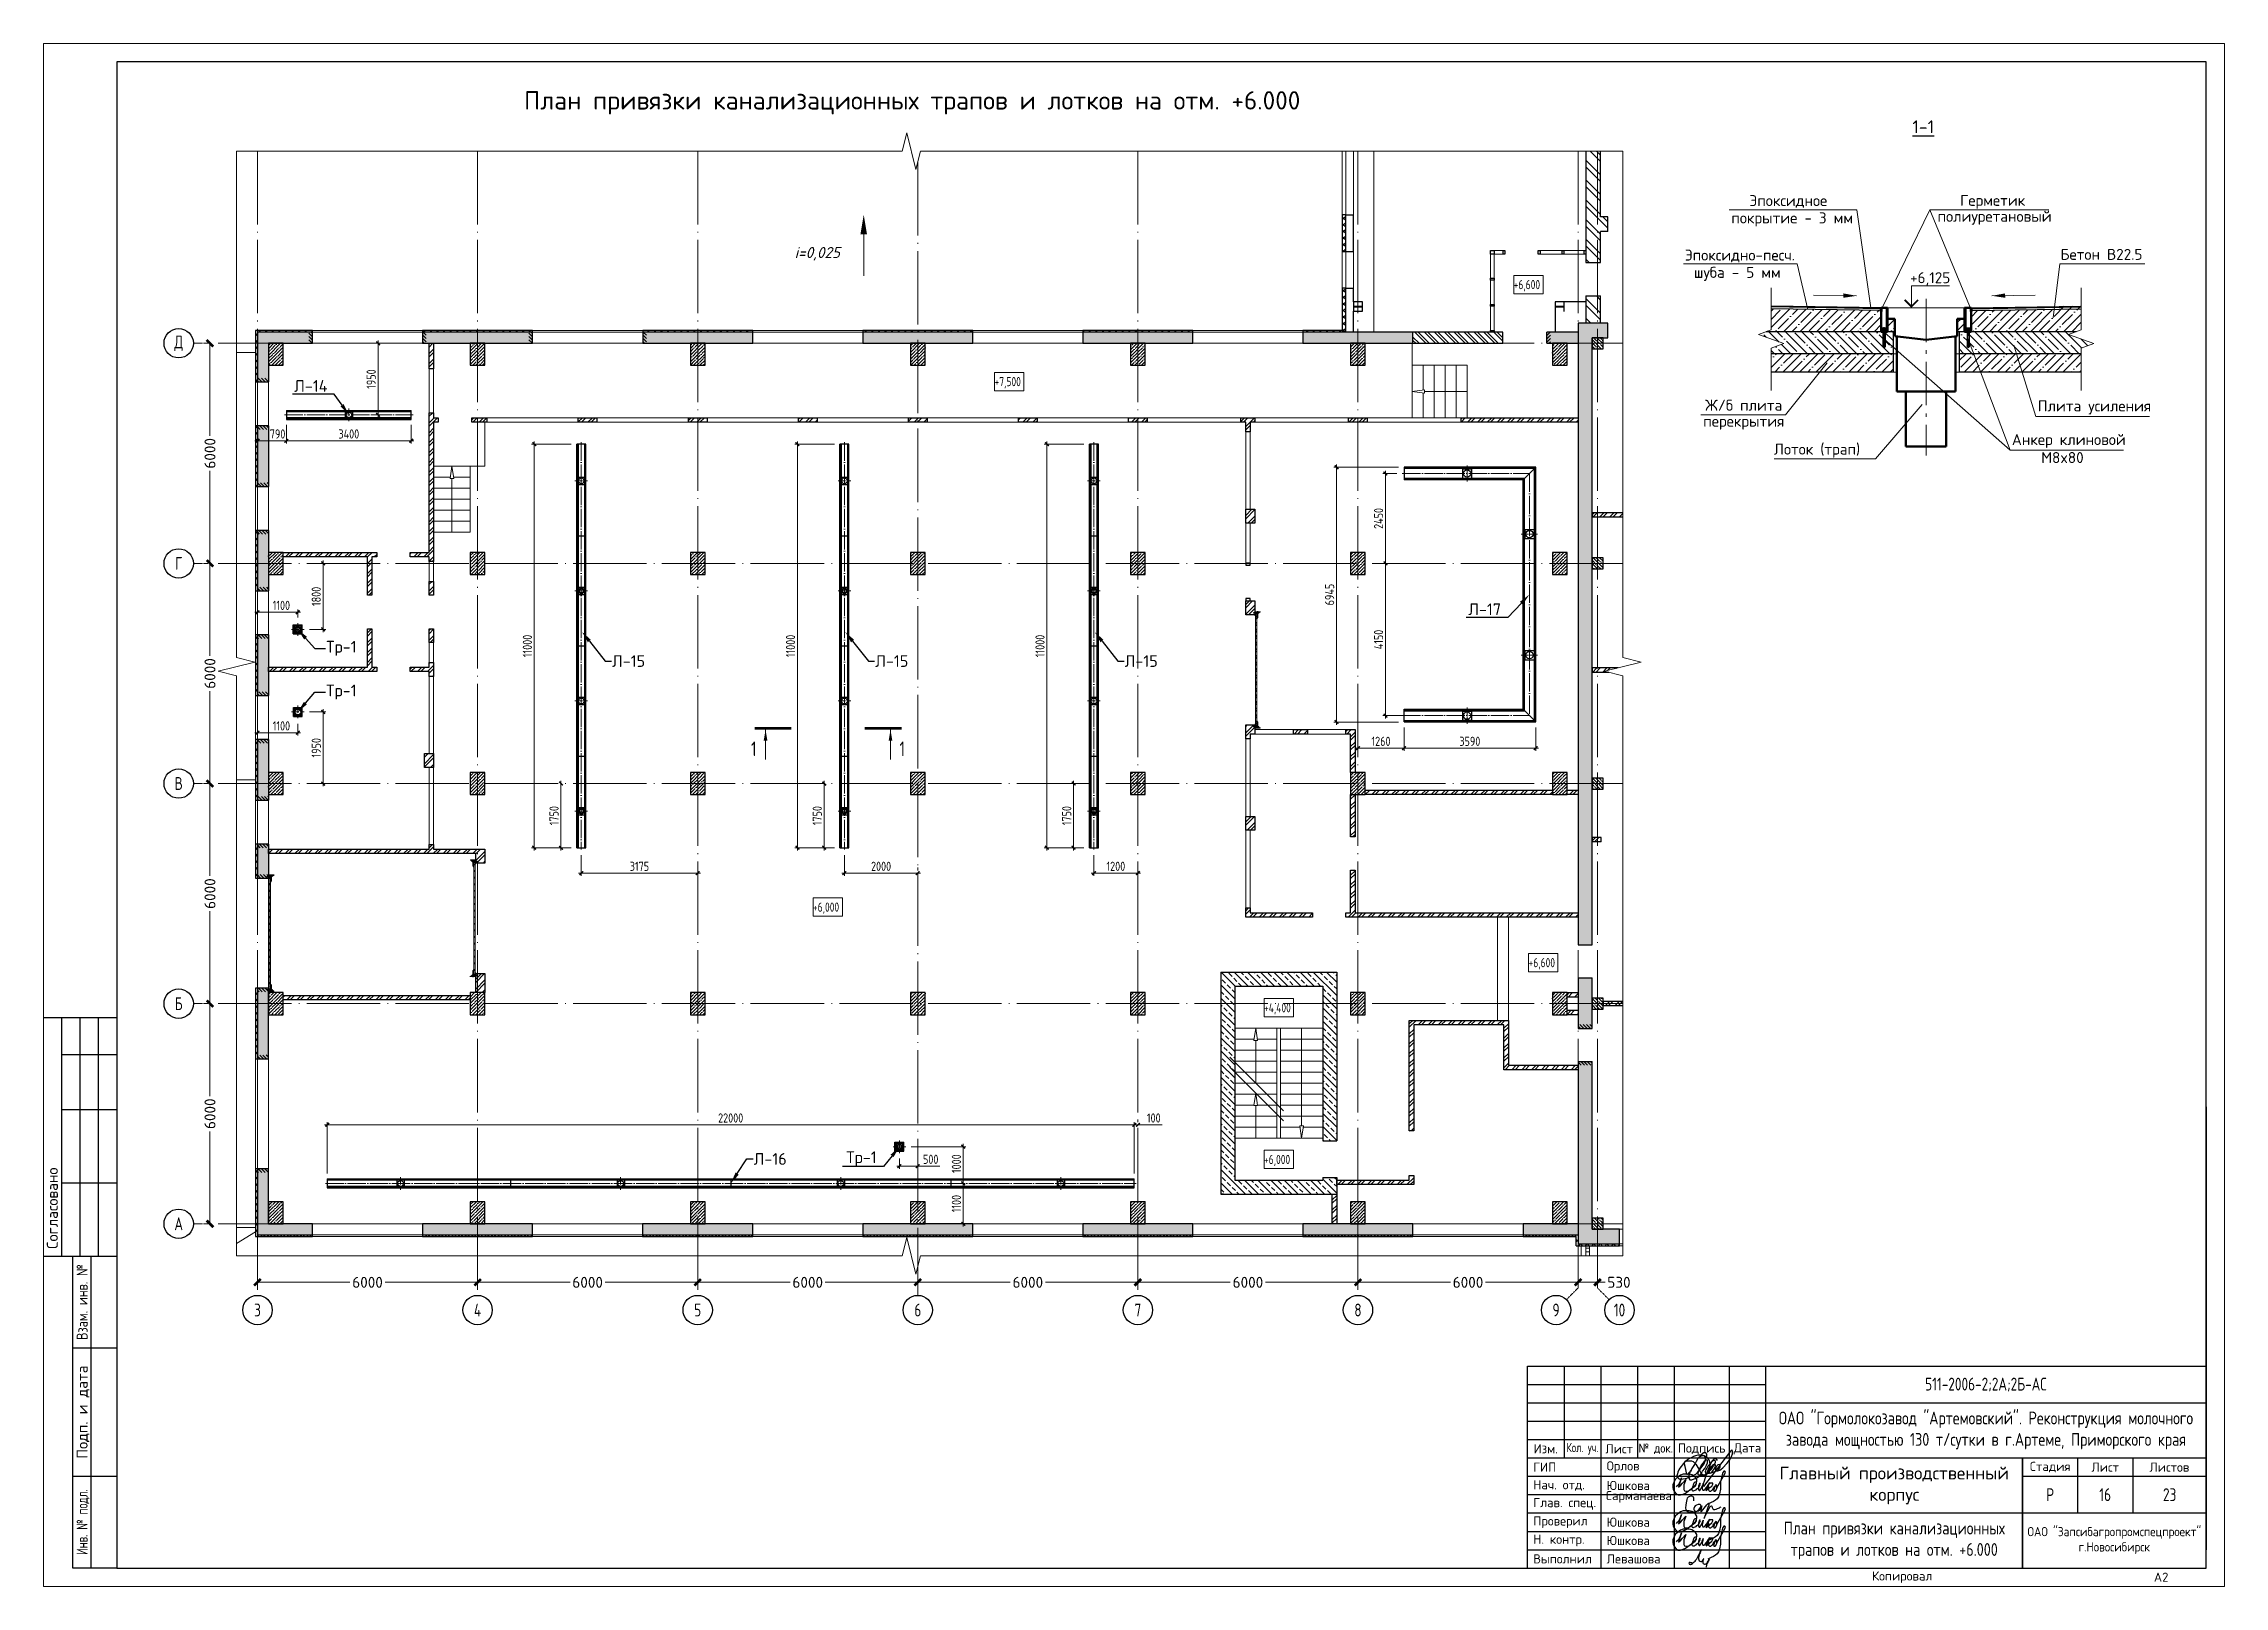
# Model space of a CAD drawing. Extents: x -965262 to 1142518, y -357520 to 71675.
# Drawn here: x 466168 to 525618, y -240088 to -198038 of the extents above; entities that cross this region are included whole.
import ezdxf
from ezdxf import colors
from ezdxf.entities.mleader import LeaderData, LeaderLine
from ezdxf.enums import TextEntityAlignment as Align
from ezdxf.math import Vec2, Vec3

# ---------------------------------------------------------------- set-up
doc = ezdxf.new("R2010")
doc.units = 0
doc.header["$LTSCALE"] = 10
doc.linetypes.add('AM_DIN_G_W050x2', pattern=[6.875, 4.75, -0.875, 0.375, -0.875])
doc.linetypes.add('DOTE', pattern=[2.42, 2, -0.2, 0.02, -0.2])
doc.layers.get('0').update_dxf_attribs({"linetype": 'CONTINUOUS', "lineweight": 30})
doc.layers.get('Defpoints').update_dxf_attribs({"linetype": 'CONTINUOUS'})
for name, color, linetype, lineweight in [('DOTE', 7, 'DOTE', 9), ('Полы_лотки', 7, 'CONTINUOUS', 30), ('Ростверк', 155, 'CONTINUOUS', 40), ('светиль', 40, 'CONTINUOUS', 30)]:
    doc.layers.add(name, color=color, linetype=linetype, lineweight=lineweight)
doc.styles.add('GOST 2.304', font='isocpeur.ttf', dxfattribs={"width": 0.75, "height": 250})
doc.styles.get("Standard").update_dxf_attribs({"font": 'isocpeur.ttf', "height": 300})
doc.styles.add('ГОСТ 2м', font='isocpeur.ttf', dxfattribs={"width": 0.8, "height": 250})
doc.styles.add('стиль1', font='isocpeur.ttf')
doc.dimstyles.get("Standard").update_dxf_attribs({"dimscale": 100, "dimtxt": 300, "dimasz": 1.8, "dimexe": 1.8, "dimexo": 0.625, "dimgap": 0.9, "dimtad": 0, "dimdec": 0, "dimzin": 0, "dimdsep": 46, "dimtxsty": 'Standard', "dimblk": 'ARCHTICK', "dimcen": 0.9, "dimclrd": 256, "dimclre": 256, "dimclrt": 256, "dimadec": 0, "dimazin": 0, "dimtfac": 1, "dimtdec": 0, "dimtofl": 0, "dimtmove": 0, "dimatfit": 3, "dimfxl": 1, "dimtolj": 1, "dimtzin": 0, "dimlwd": 15, "dimlwe": 15, "dimarcsym": 0})
doc.dimstyles.new('ГОСТ 2м', dxfattribs={"dimtxt": 250, "dimasz": 100, "dimexe": 75, "dimexo": 150, "dimgap": 62.5, "dimtad": 1, "dimdec": 0, "dimtxsty": 'ГОСТ 2м', "dimblk": 'ARCHTICK', "dimcen": 150, "dimdle": 75, "dimclrd": 256, "dimclre": 256, "dimclrt": 256, "dimadec": 0, "dimazin": 0, "dimtfac": 1, "dimtdec": 0, "dimtmove": 0, "dimatfit": 3, "dimldrblk": 'OBLIQUE', "dimfxl": 1, "dimlwd": 15, "dimlwe": 15, "dimarcsym": 0})
pattern_1 = [(135, (417455.74, -221325.13), (-89.80256, -89.80256), []), (135, (417455.74, -221235.33), (-89.80256, -89.80256), [158.75, -31.75, 0, -31.75])]
pattern_2 = [(135, (417455.74, -221325.13), (-89.80256, -89.80256), []), (225, (417455.74, -221325.13), (89.80256, -89.80256), [])]
pattern_3 = [(45, (417455.74, -221325.13), (-89.80256, 89.80256), []), (45, (417545.54, -221325.13), (-89.80256, 89.80256), [158.75, -31.75, 0, -31.75])]
pattern_4 = [(135, (-328875.35, -311830.84), (-44.9012806, -44.9012806), [])]
pattern_5 = [(135, (-322875.35, -311830.84), (-44.9012806, -44.9012806), [])]
pattern_6 = [(45, (-328875.35, -311830.84), (-89.802561, 89.802561), []), (135, (-328875.35, -311830.84), (-89.802561, -89.802561), [])]

msp = doc.modelspace()

# ---------------------------------------------------------------- texts
at = {"lineweight": 15, "style": 'стиль1'}
for s, p in [('покрытие - 3 мм', (512176.2, -202937.4, 9801.8)), ('Эпоксидное', (512668.2, -202465.3, 9801.8)), ('полиуретановый', (517798.7, -202894, 9801.8)), ('Герметик', (518413.9, -202459.5, 9801.8)), ('Эпоксидно-песч.', (510907.6, -203950.6, 9801.8)), ('Бетон В22.5', (521150.6, -203932, 9801.8)), ('шуба - 5 мм', (511157.1, -204422.7, 9801.8)), ('Ж/б плита', (511462.5, -208043.3, 9801.8)), ('Плита усиления ', (520531.4, -208063.3, 9801.8)), ('перекрытия', (511410.4, -208478, 9801.8)), ('Лоток (трап)', (513338, -209239.8, 9801.8)), ('Анкер клиновой', (519825.4, -208978.2, 9801.8)), ('M8x80', (520626.2, -209470.5, 9801.8))]:
    msp.add_text(s, height=300, dxfattribs=at).set_placement(p)
at = {"color": 7, "lineweight": 0, "style": 'GOST 2.304', "width": 0.75}
for s, p in [('+6,600', (506243.1, -204731.3, 14512.9)), ('+7,500', (492092.5, -207374.7, 14512.9)), ('+6,000', (487141.7, -221698.1, 9801.8)), ('+6,600', (506649.9, -223212.6, 14512.9)), ('+4,400', (499437.4, -224441.9, 11253.1)), ('+6,000', (499437.4, -228575.9, 11253.1))]:
    msp.add_text(s, height=250, dxfattribs=at).set_placement(p)
at = {"color": 5, "lineweight": 15, "ltscale": 100, "style": 'GOST 2.304', "width": 0.75}
for p in [(485452.2, -217459.2, 9801.8), (489500.5, -217459.2, 9801.8)]:
    msp.add_text('1', height=400, dxfattribs=at).set_placement(p)
at = {"lineweight": 25, "style": 'GOST 2.304'}
msp.add_text('Согласовано', height=300, rotation=90, dxfattribs=at).set_placement((466555.7, -230887.8, 9801.8))
for s, width, p in [('Взам. инв. №', 0.8, (467217.6, -232337.8, 9801.8)), ('Инв. № подл.', 0.7, (467217.6, -238337.8, 9801.8))]:
    msp.add_text(s, height=300, rotation=90, dxfattribs=dict(at, width=width)).set_placement(p, align=Align.MIDDLE_CENTER)
msp.add_text('Подп. и дата', height=300, rotation=90, dxfattribs=at).set_placement((467217.6, -235337.8, 9801.8), align=Align.MIDDLE_CENTER)
at = {"ltscale": 10, "attachment_point": 5, "style": 'GOST 2.304'}
for s, insert, char_height, width in [('{\\H1.4286x;\\W1;План привязки канализационных трапов и лотков на отм. +6.000} ', (489845.6, -199652.1, 13061.6), 350, 28643.798), ('{\\W0.8;ОАО "Гормолокозавод "Артемовский". Реконструкция молочного завода мощностью 130 т/сутки в г.Артеме, Приморского края\\W1; }', (519117.6, -235837.8, 9801.8), 350, 12000), ('{\\W1;Главный производственный корпус}', (516617.6, -237337.8, 9801.8), 350, 7000), ('{\\W0.8;План привязки канализационных трапов и лотков на отм. +6.000}', (516617.6, -238837.8, 9801.8), 350, 7000), ('{\\W0.9;ОАО "Запсибагропромспецпроект"\\Pг.Новосибирск}', (522617.6, -238837.8, 9801.8), 250, 5000)]:
    msp.add_mtext(s, dxfattribs=dict(at, insert=insert, char_height=char_height, width=width))
at = {"color": 7, "ltscale": 25, "insert": (487260.1, -203766.1, 11253.1), "char_height": 300, "width": 13868.141, "attachment_point": 5, "style": 'GOST 2.304'}
msp.add_mtext('{\\fISOCPEUR|b0|i1|c204|p34;\\W1;i=0,025}', dxfattribs=at)
at = {"insert": (517597.4, -204452.8, 9801.8), "char_height": 300, "width": 1200, "attachment_point": 5, "style": 'GOST 2.304'}
msp.add_mtext('{\\W1;+6,125}', dxfattribs=at)
at = {"color": 0, "insert": (519117.6, -234587.8, 9801.8), "char_height": 350, "attachment_point": 5, "style": 'GOST 2.304'}
msp.add_mtext_dynamic_manual_height_columns('511-2006-2;2А;2Б-АС', width=12000, gutter_width=1500, heights=[0], dxfattribs=at)
at = {"style": 'GOST 2.304'}
for s, width, insert, char_height, attachment_point in [('{\\W1;Изм.}', 1000, (507117.6, -236337.8, 9801.8), 250, 5), ('Кол. уч.', 1000, (508117.6, -236337.8, 9801.8), 250, 5), ('{\\W1;Лист}', 1000, (509117.6, -236337.8, 9801.8), 250, 5), ('{\\W0.85;№ док.}', 1000, (510117.6, -236337.8, 9801.8), 250, 5), ('{\\W1;Подпись}', 1500, (511367.6, -236337.8, 9801.8), 250, 5), ('{\\W1;Дата}', 1000, (512617.6, -236337.8, 9801.8), 250, 5), ('{\\W1; ГИП}', 2000, (506617.6, -236837.8, 9801.8), 250, 4), ('{\\W1; Нач. отд.}', 2000, (506617.6, -237337.8, 9801.8), 250, 4), ('{\\W1; Орлов}', 2000, (508617.6, -236837.8, 9801.8), 250, 4), ('{\\W1;Стадия}', 1500, (520867.6, -236837.8, 9801.8), 250, 5), ('{\\W1;Лист}', 1500, (522367.6, -236837.8, 9801.8), 250, 5), ('{\\W1;Листов}', 2000, (524117.6, -236837.8, 9801.8), 250, 5), ('{\\W1; Глав. спец.}', 2000, (506617.6, -237837.8, 9801.8), 250, 4), ('{\\W1;   Сарманаева}', 2000, (509657.1, -237646.9, 9801.8), 250, 5), ('{\\W1; Юшкова}', 2000, (508617.6, -237337.8, 9801.8), 250, 4), ('Р', 1500, (520867.6, -237587.8, 9801.8), 350, 5), ('{\\W1; Проверил}', 2000, (506617.6, -238337.8, 9801.8), 250, 4), ('{\\W1; Юшкова}', 2000, (508617.6, -238337.8, 9801.8), 250, 4), ('{\\W1; Н. контр.}', 2000, (506617.6, -238837.8, 9801.8), 250, 4), ('{\\W1; Юшкова}', 2000, (508617.6, -238837.8, 9801.8), 250, 4), ('{\\W1; Выполнил}', 2000, (506617.6, -239337.8, 9801.8), 250, 4), ('{\\W1; Левашова}', 2000, (508617.6, -239337.8, 9801.8), 250, 4), ('{\\W1; Копировал}', 2000, (515852.5, -239837.8, 9801.8), 250, 4), ('{\\W1;A2}', 2000, (523695.4, -239837.8, 9801.8), 250, 4)]:
    msp.add_mtext_dynamic_manual_height_columns(s, width=width, gutter_width=1500, heights=[0], dxfattribs=dict(at, insert=insert, char_height=char_height, attachment_point=attachment_point))
at = {"color": 1, "char_height": 350, "attachment_point": 5, "style": 'GOST 2.304'}
for s, insert in [('{\\C256;16}', (522367.6, -237587.8, 9801.8)), ('{\\C256;23}', (524126.6, -237587.8, 9801.8))]:
    msp.add_mtext_dynamic_manual_height_columns(s, width=1500, gutter_width=1500, heights=[0], dxfattribs=dict(at, insert=insert))
at = {"layer": 'DOTE', "linetype": 'Continuous', "lineweight": 30, "ltscale": 100, "insert": (517408, -200304.3, -7970.9), "char_height": 350, "width": 800, "attachment_point": 5, "style": 'GOST 2.304'}
msp.add_mtext('{\\W1;\\L\\C5;1-1}', dxfattribs=at)
at = {"layer": 'DOTE', "color": 7, "linetype": 'Continuous', "lineweight": 30, "ltscale": 100, "char_height": 350, "width": 800, "attachment_point": 5, "style": 'GOST 2.304'}
for s, insert in [('Д', (469850, -206205.1, 9801.8)), ('Г', (469850, -212205.1, 9801.8)), ('В', (469850, -218205.1, 9801.8)), ('Б', (469850, -224205.1, 9801.8)), ('А', (469850, -230205.1, 9801.8)), ('3', (471998.2, -232555.4, 9801.8)), ('4', (477998.2, -232555.4, 9801.8)), ('5', (483998.2, -232555.4, 9801.8)), ('6', (489998.2, -232555.4, 9801.8)), ('7', (495998.2, -232555.4, 9801.8)), ('8', (501998.2, -232555.4, 9801.8)), ('9', (507398.2, -232555.4, 9801.8)), ('10', (509128.2, -232555.4, 9801.8))]:
    msp.add_mtext(s, dxfattribs=dict(at, insert=insert))

# ---------------------------------------------------------------- blocks, each defined once
blk = doc.blocks.new('anchor.bolt')
for p, q in [((-0.1, 0), (-0.1, -0.7)), ((0.1, 0), (0.1, -0.1)), ((-0.1, 0), (-0.1, 0)), ((-0.1, 0), (0.1, -0.1)), ((0.1, -0.1), (-0.1, 0)), ((-0.1, -0.1), (-0.1, -0.1)), ((-0.1, -0.1), (0.1, -0.1)), ((0.1, -0.1), (-0.1, -0.1)), ((-0.1, -0.3), (-0.1, -0.2)), ((-0.1, -0.2), (-0.1, -0.2)), ((-0.1, -0.2), (0.1, -0.2)), ((0.1, -0.2), (-0.1, -0.2)), ((-0.1, -0.3), (0.1, -0.3)), ((0.1, -0.3), (-0.1, -0.3)), ((-0.1, -0.3), (-0.1, -0.3)), ((-0.1, -0.3), (0.1, -0.3)), ((0.1, -0.4), (-0.1, -0.3)), ((-0.1, -0.5), (-0.1, -0.4)), ((-0.1, -0.4), (-0.1, -0.4)), ((-0.1, -0.4), (0.1, -0.4)), ((0.1, -0.4), (-0.1, -0.4)), ((-0.1, -0.5), (0.1, -0.5)), ((0.1, -0.5), (-0.1, -0.5)), ((-0.1, -0.5), (-0.1, -0.5)), ((-0.1, -0.5), (0.1, -0.5)), ((0.1, -0.6), (-0.1, -0.5)), ((-0.1, -0.7), (-0.1, -0.6)), ((-0.1, -0.6), (-0.1, -0.6)), ((0, -0.6), (-0.1, -0.6)), ((-0.1, -0.6), (0.1, -0.6)), ((0.1, -0.6), (-0.1, -0.6)), ((-0.1, -0.6), (-0.1, -0.6)), ((0, -0.8), (-0.1, -0.7)), ((-0.1, -0.7), (0, -0.8)), ((0, -0.6), (0, -0.8)), ((0, -0.6), (0, -0.6)), ((0, -0.6), (0, -0.8)), ((0, -0.7), (0, -0.6)), ((0, -0.6), (0, -0.8)), ((0, -0.6), (0, -0.8)), ((0, -0.6), (0, -0.8)), ((0, -0.7), (0, -0.7)), ((0, -0.7), (0, -0.7)), ((0, -0.8), (0, -0.7)), ((0, -0.8), (0.1, -0.7)), ((0.1, -0.1), (0.1, -0.1)), ((0.1, -0.1), (0.1, -0.1)), ((0.1, -0.1), (0.1, -0.1)), ((0.1, -0.1), (0.1, -0.1)), ((0.1, -0.1), (0.1, -0.1)), ((0.1, -0.1), (0.1, -0.2)), ((0.1, -0.2), (0.1, -0.2)), ((0.1, -0.2), (0.1, -0.2)), ((0.1, -0.2), (0.1, -0.3)), ((0.1, -0.3), (0.1, -0.3)), ((0.1, -0.3), (0.1, -0.3)), ((0.1, -0.3), (0.1, -0.3)), ((0.1, -0.3), (0.1, -0.3)), ((0.1, -0.3), (0.1, -0.4)), ((0.1, -0.4), (0.1, -0.5)), ((0.1, -0.4), (0.1, -0.4)), ((0.1, -0.4), (0.1, -0.4)), ((0.1, -0.4), (0.1, -0.4)), ((0.1, -0.5), (0.1, -0.5)), ((0.1, -0.5), (0.1, -0.5)), ((0.1, -0.5), (0.1, -0.5)), ((0.1, -0.5), (0.1, -0.5)), ((0.1, -0.5), (0.1, -0.6)), ((0.1, -0.6), (0.1, -0.6)), ((0.1, -0.6), (0.1, -0.6)), ((0.1, -0.6), (0.1, -0.6)), ((0.1, -0.6), (0.1, -0.7))]:
    blk.add_line(p, q)
blk.add_arc((0.2, -0.6), 0.222, 187.9982, 219.836)
blk = doc.blocks.new('Крепеж_ворот')
at = {"lineweight": 15}
h = blk.add_hatch(dxfattribs=at)
h.set_pattern_fill('ANSI31', color=256, scale=2, angle=180)
h.set_pattern_definition([(225, (746089.599, 74802.7244), (4.49013, -4.49013), [])])
h.paths.add_polyline_path([(746087, 74804), (746087, 74802), (746091, 74802), (746094, 74802), (746094, 74804)], flags=17)
h.paths.add_polyline_path([(746116, 74802, 0.165118), (746120, 74803), (746124, 74806, -0.301689), (746131, 74807), (746135, 74805, 0.130081), (746138, 74804), (746142, 74804), (746142, 74806), (746138, 74806, -0.130081), (746136, 74807), (746133, 74809, 0.301689), (746123, 74808), (746118, 74805, -0.165112), (746116, 74804), (746064, 74804, -0.414223), (746061, 74807), (746061, 74868), (746059, 74868), (746059, 74869), (746059, 74870), (746059, 74870), (746059, 74871), (746059, 74872), (746059, 74872), (746059, 74873), (746059, 74874), (746059, 74875), (746059, 74876), (746059, 74876), (746059, 74877), (746059, 74877), (746059, 74878), (746059, 74879), (746059, 74879), (746061, 74879), (746061, 74945), (746058, 74945), (746058, 74807, 0.41422), (746064, 74802)])
h = blk.add_hatch(dxfattribs=at)
h.set_pattern_fill('ANSI31', color=256, scale=2, angle=90)
h.set_pattern_definition([(135, (736343.8085, 75928.334), (-4.490128, -4.490128), [])])
edge = h.paths.add_edge_path()
edge.add_ellipse((746065, 74838), major_axis=(-1.67, 1.67), ratio=1, start_angle=45, end_angle=135, ccw=False)
edge.add_line((746063, 74838), (746063, 74868))
edge.add_line((746063, 74868), (746061, 74868))
edge.add_line((746061, 74868), (746061, 74838))
edge.add_ellipse((746065, 74838), major_axis=(-2.89, 2.89), ratio=1, start_angle=45, end_angle=135)
edge.add_line((746065, 74834), (746097, 74834))
edge.add_line((746097, 74834), (746097, 74836))
edge.add_line((746097, 74836), (746065, 74836))
edge = h.paths.add_edge_path()
edge.add_ellipse((746065, 74890), major_axis=(2.89, 2.89), ratio=1, start_angle=106, end_angle=135)
edge.add_line((746061, 74890), (746061, 74879))
edge.add_line((746061, 74879), (746063, 74879))
edge.add_line((746063, 74879), (746063, 74890))
edge.add_ellipse((746065, 74890), major_axis=(-1.67, 1.67), ratio=1, start_angle=16, end_angle=45, ccw=False)
edge.add_line((746063, 74891), (746070, 74904))
edge.add_ellipse((746079, 74899), major_axis=(7.45, 7.45), ratio=1, start_angle=-3, end_angle=106, ccw=False)
edge.add_line((746087, 74906), (746097, 74894))
edge.add_line((746097, 74894), (746099, 74895))
edge.add_line((746099, 74895), (746088, 74907))
edge.add_ellipse((746079, 74899), major_axis=(8.67, 8.67), ratio=1, start_angle=-3, end_angle=106)
edge.add_line((746068, 74905), (746062, 74892))
h = blk.add_hatch(color=256, dxfattribs=at)
h.dxf.hatch_style = 1
h.paths.add_polyline_path([(746146, 74809), (746143, 74810, 0.10613), (746142, 74810), (746136, 74809, -0.181324), (746135, 74810, 0.335683), (746120, 74809, -0.119126), (746119, 74809, 0.371631), (746118, 74808), (746118, 74808, 0.451909), (746119, 74807, 0.124341), (746121, 74808, -0.343618), (746134, 74808, 0.181324), (746137, 74808), (746143, 74808, -0.110452), (746143, 74808), (746147, 74807, -0.710497), (746147, 74805), (746143, 74804), (746136, 74804, -0.178994), (746133, 74805, 0.369834), (746130, 74805, -0.178993), (746127, 74804), (746122, 74804, 0.120709), (746122, 74804), (746120, 74803, -0.017147), (746119, 74802, 0.538795), (746120, 74802), (746127, 74802, 0.207608), (746131, 74804, -0.433918), (746132, 74804, 0.207608), (746135, 74802), (746143, 74802, 0.079707), (746143, 74802), (746148, 74804, 0.461502), (746149, 74807, -0.250825), (746149, 74808, -0.128039), (746173, 74816, 0.416657), (746174, 74816), (746174, 74817, 0.409849), (746173, 74817, 0.127248)])
for p, q in [((746058, 74807), (746058, 74945)), ((746058, 74945), (746061, 74945)), ((746061, 74879), (746061, 74945)), ((746059, 74879), (746063, 74879)), ((746059, 74868), (746059, 74879)), ((746059, 74868), (746063, 74868)), ((746061, 74879), (746061, 74890)), ((746061, 74807), (746061, 74868)), ((746061, 74838), (746061, 74868)), ((746068, 74905), (746062, 74892)), ((746070, 74904), (746063, 74891)), ((746063, 74838), (746063, 74890)), ((746064, 74883), (746063, 74883)), ((746064, 74865), (746063, 74865)), ((746064, 74883), (746064, 74874)), ((746067, 74880), (746064, 74883)), ((746064, 74875), (746064, 74873)), ((746064, 74874), (746064, 74865)), ((746067, 74868), (746064, 74865)), ((746064, 74804), (746116, 74804)), ((746064, 74802), (746116, 74802)), ((746097, 74836), (746065, 74836)), ((746097, 74834), (746065, 74834)), ((746067, 74880), (746067, 74875)), ((746067, 74873), (746067, 74868)), ((746079, 74806), (746102, 74806)), ((746079, 74806), (746079, 74804)), ((746079, 74804), (746102, 74804)), ((746082, 74814), (746081, 74813)), ((746081, 74813), (746081, 74806)), ((746099, 74814), (746082, 74814)), ((746086, 74813), (746086, 74806)), ((746087, 74906), (746097, 74894)), ((746088, 74907), (746099, 74895)), ((746095, 74813), (746095, 74806)), ((746097, 74894), (746099, 74895)), ((746097, 74834), (746097, 74836)), ((746099, 74814), (746100, 74813)), ((746100, 74813), (746100, 74806)), ((746102, 74806), (746102, 74804)), ((746118, 74805), (746123, 74808)), ((746120, 74803), (746124, 74806)), ((746135, 74805), (746131, 74807)), ((746136, 74807), (746133, 74809)), ((746142, 74806), (746138, 74806)), ((746138, 74804), (746142, 74804)), ((746142, 74806), (746142, 74804)), ((746142, 74804), (746142, 74806)), ((746143, 74804), (746147, 74805)), ((746143, 74802), (746148, 74804)), ((746174, 74817), (746174, 74816))]:
    blk.add_line(p, q)
for p, q in [((746061, 74879), (746061, 74881)), ((746061, 74834), (746061, 74868)), ((746063, 74883), (746063, 74874)), ((746063, 74874), (746063, 74865)), ((746073, 74842), (746073, 74905)), ((746073, 74896), (746077, 74892)), ((746073, 74851), (746077, 74855)), ((746074, 74886), (746074, 74861)), ((746074, 74880), (746076, 74880)), ((746074, 74867), (746076, 74867)), ((746076, 74886), (746076, 74883)), ((746076, 74883), (746076, 74886)), ((746076, 74886), (746077, 74886)), ((746076, 74864), (746076, 74883)), ((746077, 74873), (746076, 74880)), ((746076, 74880), (746076, 74867)), ((746077, 74873), (746076, 74867)), ((746076, 74864), (746076, 74861)), ((746076, 74864), (746076, 74861)), ((746076, 74861), (746077, 74861)), ((746077, 74886), (746077, 74892)), ((746077, 74861), (746077, 74855)), ((746081, 74898), (746081, 74886)), ((746081, 74849), (746081, 74861)), ((746087, 74898), (746082, 74898)), ((746082, 74886), (746087, 74886)), ((746082, 74861), (746087, 74861)), ((746087, 74849), (746082, 74849)), ((746087, 74899), (746087, 74898)), ((746087, 74886), (746087, 74898)), ((746087, 74886), (746098, 74886)), ((746087, 74849), (746087, 74861)), ((746087, 74861), (746098, 74861)), ((746087, 74847), (746087, 74849)), ((746099, 74885), (746099, 74883)), ((746099, 74883), (746099, 74864)), ((746099, 74882), (746100, 74882)), ((746099, 74865), (746100, 74865)), ((746099, 74862), (746099, 74864)), ((746100, 74861), (746100, 74886)), ((746100, 74886), (746110, 74886)), ((746100, 74861), (746110, 74861)), ((746110, 74861), (746110, 74886)), ((746110, 74881), (746225, 74881)), ((746110, 74865), (746212, 74865)), ((746114, 74877), (746225, 74877)), ((746250, 74859), (746250, 74863))]:
    blk.add_line(p, q, dxfattribs=at)
at = {"lineweight": 15, "ltscale": 0.5}
for p, q in [((746076, 74886), (746074, 74886)), ((746076, 74861), (746074, 74861))]:
    blk.add_line(p, q, dxfattribs=at)
at = {"lineweight": 15, "extrusion": (-1.7375e-14, 1, 0)}
for p, q in [((746113, 74884), (746225, 74884)), ((746113, 74863), (746113, 74884)), ((746113, 74863), (746136, 74863)), ((746117, 74857), (746117, 74829)), ((746117, 74826), (746119, 74823)), ((746119, 74823), (746123, 74825)), ((746121, 74857), (746121, 74829)), ((746123, 74825), (746121, 74828)), ((746123, 74863), (746123, 74863)), ((746250, 74863), (746123, 74863)), ((746250, 74859), (746123, 74859)), ((746124, 74840), (746124, 74849)), ((746136, 74882), (746157, 74882)), ((746136, 74863), (746136, 74882)), ((746157, 74882), (746157, 74863)), ((746157, 74863), (746212, 74863))]:
    blk.add_line(p, q, dxfattribs=at)
at = {"lineweight": 15, "ltscale": 0.5, "extrusion": (-1.7375e-14, 1, 0)}
for p, q in [((746113, 74880), (746225, 74880)), ((746136, 74866), (746113, 74866)), ((746115, 74871), (746120, 74871)), ((746121, 74857), (746117, 74857)), ((746117, 74852), (746117, 74854)), ((746121, 74840), (746117, 74840)), ((746117, 74837), (746117, 74835)), ((746121, 74829), (746117, 74829)), ((746120, 74839), (746120, 74850)), ((746124, 74848), (746120, 74848)), ((746124, 74841), (746120, 74841)), ((746123, 74869), (746123, 74863)), ((746123, 74863), (746123, 74859)), ((746140, 74863), (746140, 74859)), ((746153, 74863), (746153, 74859)), ((746212, 74866), (746157, 74866)), ((746173, 74863), (746173, 74859))]:
    blk.add_line(p, q, dxfattribs=at)
at = {"lineweight": 15, "extrusion": (-2.77556e-16, -1, 0)}
for p, q in [((746225, 74866), (746114, 74866)), ((746128, 74866), (746128, 74863)), ((746138, 74866), (746138, 74863)), ((746164, 74866), (746164, 74863)), ((746174, 74866), (746174, 74863)), ((746201, 74866), (746201, 74863)), ((746210, 74866), (746210, 74863)), ((746225, 74884), (746225, 74863))]:
    blk.add_line(p, q, dxfattribs=at)
at = {"extrusion": (-1, -4.26669e-14, 0)}
for p, q in [((746118, 74808), (746118, 74808)), ((746136, 74809), (746142, 74810)), ((746143, 74808), (746137, 74808)), ((746143, 74810), (746146, 74809)), ((746147, 74807), (746143, 74808))]:
    blk.add_line(p, q, dxfattribs=at)
at = {"extrusion": (-1, -4.2422e-14, 1.22461e-16)}
for p, q in [((746119, 74803), (746122, 74804)), ((746127, 74802), (746120, 74802)), ((746122, 74804), (746127, 74804)), ((746143, 74802), (746135, 74802)), ((746136, 74804), (746143, 74804))]:
    blk.add_line(p, q, dxfattribs=at)
at = {"lineweight": 15}
for centre, radius, start, end in [((746079, 74899), 8.28, 0, 136.00967), ((746079, 74847), 8.28, 223.99033, 0), ((746077, 74883), 0.956, 180, 270), ((746077, 74883), 0.75, 180, 270), ((746077, 74864), 0.956, 90, 180), ((746077, 74864), 0.75, 90, 180), ((746076, 74892), 0.375, 0, 45), ((746076, 74855), 0.375, 315, 0), ((746082, 74898), 0.375, 91, 180), ((746082, 74886), 0.75, 180, 270), ((746082, 74861), 0.75, 90, 180), ((746082, 74849), 0.375, 180, 269), ((746098, 74885), 0.375, 0, 90), ((746098, 74862), 0.375, 270, 0), ((746123, 74857), 5.92, 90, 180), ((746123, 74829), 5.92, 180, 199.64644), ((746123, 74857), 1.87, 90, 180), ((746129, 74855), 8.15, 194.99861, 233.92136), ((746129, 74833), 8.15, 126.07864, 165.00139), ((746123, 74829), 1.87, 180, 185.53127)]:
    blk.add_arc(centre, radius, start, end, dxfattribs=at)
for centre, radius, start, end in [((746064, 74807), 5.62, 180, 270), ((746064, 74807), 3.11, 180, 270), ((746082, 74804), 10.4, 68.27529, 87.87816), ((746091, 74798), 16.2, 73.30599, 107.29197), ((746099, 74804), 10.4, 92.12184, 111.72471), ((746116, 74807), 3.11, 270, 307.50429), ((746116, 74807), 5.62, 270, 307.50429), ((746119, 74808), 0.586, 91.72469, 173.27112), ((746119, 74807), 0.586, 173.27112, 270.54696), ((746118, 74812), 3.52, 271.72469, 298.89834), ((746118, 74812), 5.21, 270.54696, 298.89834), ((746128, 74799), 12.4, 54.89026, 129.11428), ((746128, 74799), 10.7, 54.89026, 130.74476), ((746128, 74801), 8.97, 60.35337, 127.50429), ((746128, 74801), 8.97, 60.35337, 127.50429), ((746128, 74801), 8.97, 60.35337, 127.50429), ((746128, 74801), 6.46, 60.35337, 127.50429), ((746136, 74811), 3.54, 234.89026, 276), ((746136, 74811), 1.86, 234.89026, 276), ((746138, 74810), 5.62, 240.35337, 270), ((746138, 74810), 3.11, 240.35337, 270), ((746143, 74810), 0.292, 71.76748, 96), ((746143, 74808), 0.292, 70.78733, 96), ((746176, 74761), 56.8, 93.28053, 122.28779), ((746147, 74806), 0.562, 289.21267, 70.78733), ((746147, 74806), 2.25, 288.22907, 27.3228), ((746176, 74765), 50.3, 93.65928, 122.84475), ((746150, 74807), 0.586, 151, 207.3228), ((746173, 74817), 0.6, 4.13569, 93.28053), ((746173, 74816), 0.6, 273.65928, 4.13569)]:
    blk.add_arc(centre, radius, start, end)
at = {"lineweight": 15, "ltscale": 0.5}
for centre, radius, start, end in [((746119, 74852), 2.25, 195, 270), ((746119, 74836), 2.25, 90, 165), ((746119, 74850), 0.375, 0, 90), ((746119, 74839), 0.375, 270, 0)]:
    blk.add_arc(centre, radius, start, end, dxfattribs=at)
at = {"extrusion": (-1.22461e-16, -5.20252e-30, -1)}
for centre, radius, start, end in [((-746120, 74802), 0.187, 270, 62.46874), ((-746122, 74803), 0.586, 62.46874, 90), ((-746127, 74809), 4.69, 229.40766, 270), ((-746127, 74807), 4.69, 223.08626, 270), ((-746131, 74803), 2.32, 49.40766, 130.59234), ((-746131, 74803), 0.637, 43.08626, 136.91374), ((-746135, 74807), 4.69, 270, 316.91374), ((-746136, 74809), 4.69, 270, 310.59234), ((-746143, 74804), 0.292, 250.78733, 270), ((-746143, 74802), 0.292, 251.77093, 270)]:
    blk.add_arc(centre, radius, start, end, dxfattribs=at)
at = {"extrusion": (0, 0, -1)}
for centre, major_axis, start_param, end_param in [((746079, 74899), (8.67, 8.67), 4.433136, 6.335545), ((746079, 74899), (7.45, 7.45), 4.433136, 6.335545), ((746065, 74890), (2.89, 2.89), 3.926991, 4.433136), ((746065, 74838), (-2.89, 2.89), 3.926991, 5.497787), ((746065, 74890), (-1.67, 1.67), 5.497787, 6.003933), ((746065, 74838), (-1.67, 1.67), 3.926991, 5.497787)]:
    blk.add_ellipse(centre, major_axis=major_axis, ratio=1, start_param=start_param, end_param=end_param, dxfattribs=at)
for points in [[(746067, 74875), (746066, 74875), (746064, 74875)], [(746064, 74873), (746066, 74873), (746067, 74873)]]:
    blk.add_rational_spline(points, [1, 1.01284142743, 1], degree=2)
at = {"lineweight": 15, "ltscale": 0.5}
for points, knots in [([(746115, 74871), (746115, 74871), (746114, 74871), (746114, 74871), (746114, 74872), (746113, 74872), (746113, 74872), (746113, 74873), (746113, 74873), (746113, 74873)], [0.37141352, 0.37141352, 0.37141352, 0.37141352, 0.39402571, 0.39402571, 0.41663789, 0.41663789, 0.43959523, 0.43959523, 0.46255257, 0.46255257, 0.46255257, 0.46255257]), ([(746123, 74869), (746123, 74869), (746123, 74869), (746122, 74870), (746122, 74870), (746122, 74871), (746122, 74871), (746121, 74871), (746121, 74871), (746120, 74871)], [0.28027447, 0.28027447, 0.28027447, 0.28027447, 0.30323181, 0.30323181, 0.32618916, 0.32618916, 0.34880134, 0.34880134, 0.37141352, 0.37141352, 0.37141352, 0.37141352])]:
    blk.add_open_spline(points, degree=3, knots=knots, dxfattribs=at)
at = {"lineweight": 15}
for points in [[(746117, 74827), (746117, 74827), (746117, 74826), (746117, 74826)], [(746121, 74828), (746121, 74828), (746121, 74828), (746121, 74829)]]:
    blk.add_open_spline(points, degree=3, dxfattribs=at)
at = {"xscale": -50.80000000000001, "yscale": 50.80000000000001, "zscale": 50.80000000000001}
blk.add_blockref('anchor.bolt', (746091, 74804), dxfattribs=at)
blk = doc.blocks.new('_ArchTick')
at = {"color": 0, "linetype": 'ByBlock', "lineweight": 0, "const_width": 0.4}
blk.add_lwpolyline([(-0.5, -0.5), (0.5, 0.5)], dxfattribs=at)
blk = doc.blocks.new('*D1871')
at = {"lineweight": 15, "transparency": 16777216}
for p, q in [((501998, -231737), (501998, -231620)), ((501998, -231800), (504518, -231800)), ((507998, -231800), (505478, -231800)), ((507998, -231737), (507998, -231620))]:
    blk.add_line(p, q, dxfattribs=at)
at = {"layer": 'Defpoints', "color": 0, "lineweight": 15, "transparency": 16777216}
for p in [(501998, -231800), (501998, -231800), (507998, -231800)]:
    blk.add_point(p, dxfattribs=at)
at = {"lineweight": 15, "transparency": 16777216, "xscale": 180, "yscale": 180, "zscale": 180, "rotation": 180}
blk.add_blockref('_ArchTick', (501998, -231800), dxfattribs=at)
at = {"lineweight": 15, "transparency": 16777216, "xscale": 180, "yscale": 180, "zscale": 180}
blk.add_blockref('_ArchTick', (507998, -231800), dxfattribs=at)
at = {"lineweight": 15, "transparency": 16777216, "insert": (504998, -231800), "char_height": 300, "attachment_point": 5}
blk.add_mtext('\\A1;6000', dxfattribs=at)
blk = doc.blocks.new('*D1872')
at = {"lineweight": 15, "transparency": 16777216}
for p, q in [((507998, -231737), (507998, -231620)), ((507998, -231800), (508528, -231800)), ((508528, -231737), (508528, -231620)), ((508528, -231800), (508738, -231800))]:
    blk.add_line(p, q, dxfattribs=at)
at = {"layer": 'Defpoints', "color": 0, "lineweight": 15, "transparency": 16777216}
for p in [(507998, -231800), (507998, -231800), (508528, -231800)]:
    blk.add_point(p, dxfattribs=at)
at = {"lineweight": 15, "transparency": 16777216, "xscale": 180, "yscale": 180, "zscale": 180, "rotation": 180}
blk.add_blockref('_ArchTick', (507998, -231800), dxfattribs=at)
at = {"lineweight": 15, "transparency": 16777216, "xscale": 180, "yscale": 180, "zscale": 180}
blk.add_blockref('_ArchTick', (508528, -231800), dxfattribs=at)
at = {"lineweight": 15, "transparency": 16777216, "insert": (509113, -231800), "char_height": 300, "attachment_point": 5}
blk.add_mtext('\\A1;530', dxfattribs=at)
blk = doc.blocks.new('*D1873')
at = {"lineweight": 15, "transparency": 16777216}
for p, q in [((495998, -231737), (495998, -231620)), ((495998, -231800), (498518, -231800)), ((501998, -231800), (499478, -231800)), ((501998, -231737), (501998, -231620))]:
    blk.add_line(p, q, dxfattribs=at)
at = {"layer": 'Defpoints', "color": 0, "lineweight": 15, "transparency": 16777216}
for p in [(495998, -231800), (495998, -231800), (501998, -231800)]:
    blk.add_point(p, dxfattribs=at)
at = {"lineweight": 15, "transparency": 16777216, "xscale": 180, "yscale": 180, "zscale": 180, "rotation": 180}
blk.add_blockref('_ArchTick', (495998, -231800), dxfattribs=at)
at = {"lineweight": 15, "transparency": 16777216, "xscale": 180, "yscale": 180, "zscale": 180}
blk.add_blockref('_ArchTick', (501998, -231800), dxfattribs=at)
at = {"lineweight": 15, "transparency": 16777216, "insert": (498998, -231800), "char_height": 300, "attachment_point": 5}
blk.add_mtext('\\A1;6000', dxfattribs=at)
blk = doc.blocks.new('*D1874')
at = {"lineweight": 15, "transparency": 16777216}
for p, q in [((489998, -231737), (489998, -231620)), ((489998, -231800), (492518, -231800)), ((495998, -231800), (493478, -231800)), ((495998, -231737), (495998, -231620))]:
    blk.add_line(p, q, dxfattribs=at)
at = {"layer": 'Defpoints', "color": 0, "lineweight": 15, "transparency": 16777216}
for p in [(489998, -231800), (489998, -231800), (495998, -231800)]:
    blk.add_point(p, dxfattribs=at)
at = {"lineweight": 15, "transparency": 16777216, "xscale": 180, "yscale": 180, "zscale": 180, "rotation": 180}
blk.add_blockref('_ArchTick', (489998, -231800), dxfattribs=at)
at = {"lineweight": 15, "transparency": 16777216, "xscale": 180, "yscale": 180, "zscale": 180}
blk.add_blockref('_ArchTick', (495998, -231800), dxfattribs=at)
at = {"lineweight": 15, "transparency": 16777216, "insert": (492998, -231800), "char_height": 300, "attachment_point": 5}
blk.add_mtext('\\A1;6000', dxfattribs=at)
blk = doc.blocks.new('*D1875')
at = {"lineweight": 15, "transparency": 16777216}
for p, q in [((483998, -231737), (483998, -231620)), ((483998, -231800), (486518, -231800)), ((489998, -231800), (487478, -231800)), ((489998, -231737), (489998, -231620))]:
    blk.add_line(p, q, dxfattribs=at)
at = {"layer": 'Defpoints', "color": 0, "lineweight": 15, "transparency": 16777216}
for p in [(483998, -231800), (483998, -231800), (489998, -231800)]:
    blk.add_point(p, dxfattribs=at)
at = {"lineweight": 15, "transparency": 16777216, "xscale": 180, "yscale": 180, "zscale": 180, "rotation": 180}
blk.add_blockref('_ArchTick', (483998, -231800), dxfattribs=at)
at = {"lineweight": 15, "transparency": 16777216, "xscale": 180, "yscale": 180, "zscale": 180}
blk.add_blockref('_ArchTick', (489998, -231800), dxfattribs=at)
at = {"lineweight": 15, "transparency": 16777216, "insert": (486998, -231800), "char_height": 300, "attachment_point": 5}
blk.add_mtext('\\A1;6000', dxfattribs=at)
blk = doc.blocks.new('*D1876')
at = {"lineweight": 15, "transparency": 16777216}
for p, q in [((477998, -231737), (477998, -231620)), ((477998, -231800), (480518, -231800)), ((483998, -231800), (481478, -231800)), ((483998, -231737), (483998, -231620))]:
    blk.add_line(p, q, dxfattribs=at)
at = {"layer": 'Defpoints', "color": 0, "lineweight": 15, "transparency": 16777216}
for p in [(477998, -231800), (477998, -231800), (483998, -231800)]:
    blk.add_point(p, dxfattribs=at)
at = {"lineweight": 15, "transparency": 16777216, "xscale": 180, "yscale": 180, "zscale": 180, "rotation": 180}
blk.add_blockref('_ArchTick', (477998, -231800), dxfattribs=at)
at = {"lineweight": 15, "transparency": 16777216, "xscale": 180, "yscale": 180, "zscale": 180}
blk.add_blockref('_ArchTick', (483998, -231800), dxfattribs=at)
at = {"lineweight": 15, "transparency": 16777216, "insert": (480998, -231800), "char_height": 300, "attachment_point": 5}
blk.add_mtext('\\A1;6000', dxfattribs=at)
blk = doc.blocks.new('*D1877')
at = {"lineweight": 15, "transparency": 16777216}
for p, q in [((471998, -231737), (471998, -231620)), ((471998, -231800), (474518, -231800)), ((477998, -231800), (475478, -231800)), ((477998, -231737), (477998, -231620))]:
    blk.add_line(p, q, dxfattribs=at)
at = {"layer": 'Defpoints', "color": 0, "lineweight": 15, "transparency": 16777216}
for p in [(471998, -231800), (471998, -231800), (477998, -231800)]:
    blk.add_point(p, dxfattribs=at)
at = {"lineweight": 15, "transparency": 16777216, "xscale": 180, "yscale": 180, "zscale": 180, "rotation": 180}
blk.add_blockref('_ArchTick', (471998, -231800), dxfattribs=at)
at = {"lineweight": 15, "transparency": 16777216, "xscale": 180, "yscale": 180, "zscale": 180}
blk.add_blockref('_ArchTick', (477998, -231800), dxfattribs=at)
at = {"lineweight": 15, "transparency": 16777216, "insert": (474998, -231800), "char_height": 300, "attachment_point": 5}
blk.add_mtext('\\A1;6000', dxfattribs=at)
blk = doc.blocks.new('*D1878')
at = {"lineweight": 15, "transparency": 16777216}
for p, q in [((470641, -224205), (470523, -224205)), ((470703, -224205), (470703, -226725)), ((470703, -230205), (470703, -227685)), ((470641, -230205), (470523, -230205))]:
    blk.add_line(p, q, dxfattribs=at)
at = {"layer": 'Defpoints', "color": 0, "lineweight": 15, "transparency": 16777216}
for p in [(470703, -224205), (470703, -224205), (470703, -230205)]:
    blk.add_point(p, dxfattribs=at)
at = {"lineweight": 15, "transparency": 16777216, "xscale": 180, "yscale": 180, "zscale": 180}
for p, rotation in [((470703, -224205), 90), ((470703, -230205), 270)]:
    blk.add_blockref('_ArchTick', p, dxfattribs=dict(at, rotation=rotation))
at = {"lineweight": 15, "transparency": 16777216, "insert": (470703, -227205), "char_height": 300, "attachment_point": 5, "rotation": 90}
blk.add_mtext('\\A1;6000', dxfattribs=at)
blk = doc.blocks.new('*D1879')
at = {"lineweight": 15, "transparency": 16777216}
for p, q in [((470641, -218205), (470523, -218205)), ((470703, -218205), (470703, -220725)), ((470703, -224205), (470703, -221685)), ((470641, -224205), (470523, -224205))]:
    blk.add_line(p, q, dxfattribs=at)
at = {"layer": 'Defpoints', "color": 0, "lineweight": 15, "transparency": 16777216}
for p in [(470703, -218205), (470703, -218205), (470703, -224205, 1451)]:
    blk.add_point(p, dxfattribs=at)
at = {"lineweight": 15, "transparency": 16777216, "xscale": 180, "yscale": 180, "zscale": 180}
for p, rotation in [((470703, -218205), 90), ((470703, -224205), 270)]:
    blk.add_blockref('_ArchTick', p, dxfattribs=dict(at, rotation=rotation))
at = {"lineweight": 15, "transparency": 16777216, "insert": (470703, -221205), "char_height": 300, "attachment_point": 5, "rotation": 90}
blk.add_mtext('\\A1;6000', dxfattribs=at)
blk = doc.blocks.new('*D1880')
at = {"lineweight": 15, "transparency": 16777216}
for p, q in [((470641, -212205), (470523, -212205)), ((470703, -212205), (470703, -214725)), ((470703, -218205), (470703, -215685)), ((470641, -218205), (470523, -218205))]:
    blk.add_line(p, q, dxfattribs=at)
at = {"layer": 'Defpoints', "color": 0, "lineweight": 15, "transparency": 16777216}
for p in [(470703, -212205), (470703, -212205), (470703, -218205, 1451)]:
    blk.add_point(p, dxfattribs=at)
at = {"lineweight": 15, "transparency": 16777216, "xscale": 180, "yscale": 180, "zscale": 180}
for p, rotation in [((470703, -212205), 90), ((470703, -218205), 270)]:
    blk.add_blockref('_ArchTick', p, dxfattribs=dict(at, rotation=rotation))
at = {"lineweight": 15, "transparency": 16777216, "insert": (470703, -215205), "char_height": 300, "attachment_point": 5, "rotation": 90}
blk.add_mtext('\\A1;6000', dxfattribs=at)
blk = doc.blocks.new('*D1881')
at = {"lineweight": 15, "transparency": 16777216}
for p, q in [((470641, -206205), (470523, -206205)), ((470703, -206205), (470703, -208725)), ((470703, -212205), (470703, -209685)), ((470641, -212205), (470523, -212205))]:
    blk.add_line(p, q, dxfattribs=at)
at = {"layer": 'Defpoints', "color": 0, "lineweight": 15, "transparency": 16777216}
for p in [(470703, -206205), (470703, -206205), (470703, -212205, 1451)]:
    blk.add_point(p, dxfattribs=at)
at = {"lineweight": 15, "transparency": 16777216, "xscale": 180, "yscale": 180, "zscale": 180}
for p, rotation in [((470703, -206205), 90), ((470703, -212205), 270)]:
    blk.add_blockref('_ArchTick', p, dxfattribs=dict(at, rotation=rotation))
at = {"lineweight": 15, "transparency": 16777216, "insert": (470703, -209205), "char_height": 300, "attachment_point": 5, "rotation": 90}
blk.add_mtext('\\A1;6000', dxfattribs=at)
blk = doc.blocks.new('*D1975')
at = {"lineweight": 15, "transparency": 16777216}
for p, q in [((480824, -220155), (480824, -220723)), ((483998, -220498), (483998, -220573)), ((480749, -220648), (484073, -220648))]:
    blk.add_line(p, q, dxfattribs=at)
at = {"layer": 'Defpoints', "color": 0, "lineweight": 15, "transparency": 16777216}
for p in [(480824, -220005, 1391), (483998, -220648), (483998, -220648)]:
    blk.add_point(p, dxfattribs=at)
at = {"lineweight": 15, "transparency": 16777216, "xscale": 100, "yscale": 100, "zscale": 100, "rotation": 180}
blk.add_blockref('_ArchTick', (480824, -220648), dxfattribs=at)
at = {"lineweight": 15, "transparency": 16777216, "xscale": 100, "yscale": 100, "zscale": 100}
blk.add_blockref('_ArchTick', (483998, -220648), dxfattribs=at)
at = {"lineweight": 15, "transparency": 16777216, "insert": (482411, -220461), "char_height": 250, "attachment_point": 5, "style": 'ГОСТ 2м'}
blk.add_mtext('3175', dxfattribs=at)
blk = doc.blocks.new('_Oblique')
at = {"color": 0, "linetype": 'ByBlock', "lineweight": -2}
blk.add_line((-0.5, -0.5), (0.5, 0.5), dxfattribs=at)
blk = doc.blocks.new('*D1976')
at = {"lineweight": 15, "transparency": 16777216}
for p, q in [((487999, -220155), (487999, -220723)), ((489998, -220498), (489998, -220573)), ((487924, -220648), (490073, -220648))]:
    blk.add_line(p, q, dxfattribs=at)
at = {"layer": 'Defpoints', "color": 0, "lineweight": 15, "transparency": 16777216}
for p in [(487999, -220005, 1391), (489998, -220648), (489998, -220648)]:
    blk.add_point(p, dxfattribs=at)
at = {"lineweight": 15, "transparency": 16777216, "xscale": 100, "yscale": 100, "zscale": 100, "rotation": 180}
blk.add_blockref('_ArchTick', (487999, -220648), dxfattribs=at)
at = {"lineweight": 15, "transparency": 16777216, "xscale": 100, "yscale": 100, "zscale": 100}
blk.add_blockref('_ArchTick', (489998, -220648), dxfattribs=at)
at = {"lineweight": 15, "transparency": 16777216, "insert": (488998, -220461), "char_height": 250, "attachment_point": 5, "style": 'ГОСТ 2м'}
blk.add_mtext('2000', dxfattribs=at)
blk = doc.blocks.new('*D1977')
at = {"lineweight": 15, "transparency": 16777216}
for p, q in [((494799, -220155), (494799, -220723)), ((495998, -220498), (495998, -220573)), ((494724, -220648), (496073, -220648))]:
    blk.add_line(p, q, dxfattribs=at)
at = {"layer": 'Defpoints', "color": 0, "lineweight": 15, "transparency": 16777216}
for p in [(494799, -220005, 1391), (495998, -220648), (495998, -220648)]:
    blk.add_point(p, dxfattribs=at)
at = {"lineweight": 15, "transparency": 16777216, "xscale": 100, "yscale": 100, "zscale": 100, "rotation": 180}
blk.add_blockref('_ArchTick', (494799, -220648), dxfattribs=at)
at = {"lineweight": 15, "transparency": 16777216, "xscale": 100, "yscale": 100, "zscale": 100}
blk.add_blockref('_ArchTick', (495998, -220648), dxfattribs=at)
at = {"lineweight": 15, "transparency": 16777216, "insert": (495398, -220461), "char_height": 250, "attachment_point": 5, "style": 'ГОСТ 2м'}
blk.add_mtext('1200', dxfattribs=at)
blk = doc.blocks.new('*D1978')
at = {"lineweight": 15, "transparency": 16777216}
for p, q in [((480551, -208955), (479468, -208955)), ((479543, -220030), (479543, -208880)), ((480551, -219955), (479468, -219955))]:
    blk.add_line(p, q, dxfattribs=at)
at = {"layer": 'Defpoints', "color": 0, "lineweight": 15, "transparency": 16777216}
for p in [(479543, -208955), (480701, -208955, 1391), (480701, -219955, 1391)]:
    blk.add_point(p, dxfattribs=at)
at = {"lineweight": 15, "transparency": 16777216, "xscale": 100, "yscale": 100, "zscale": 100}
for p, rotation in [((479543, -208955), 90), ((479543, -219955), 270)]:
    blk.add_blockref('_ArchTick', p, dxfattribs=dict(at, rotation=rotation))
at = {"lineweight": 15, "transparency": 16777216, "insert": (479355, -214455), "char_height": 250, "attachment_point": 5, "rotation": 90, "style": 'ГОСТ 2м'}
blk.add_mtext('11000', dxfattribs=at)
blk = doc.blocks.new('*D1979')
at = {"lineweight": 15, "transparency": 16777216}
for p, q in [((480271, -220030), (480271, -218130)), ((480121, -218205), (480196, -218205)), ((480551, -219955), (480196, -219955))]:
    blk.add_line(p, q, dxfattribs=at)
at = {"layer": 'Defpoints', "color": 0, "lineweight": 15, "transparency": 16777216}
for p in [(480271, -218205), (480271, -218205), (480701, -219955, 1391)]:
    blk.add_point(p, dxfattribs=at)
at = {"lineweight": 15, "transparency": 16777216, "xscale": 100, "yscale": 100, "zscale": 100}
for p, rotation in [((480271, -218205), 90), ((480271, -219955), 270)]:
    blk.add_blockref('_ArchTick', p, dxfattribs=dict(at, rotation=rotation))
at = {"lineweight": 15, "transparency": 16777216, "insert": (480083, -219080), "char_height": 250, "attachment_point": 5, "rotation": 90, "style": 'ГОСТ 2м'}
blk.add_mtext('1750', dxfattribs=at)
blk = doc.blocks.new('*D1980')
at = {"lineweight": 15, "transparency": 16777216}
for p, q in [((487726, -208955), (486643, -208955)), ((486718, -220030), (486718, -208880)), ((487726, -219955), (486643, -219955))]:
    blk.add_line(p, q, dxfattribs=at)
at = {"layer": 'Defpoints', "color": 0, "lineweight": 15, "transparency": 16777216}
for p in [(486718, -208955), (487876, -208955, 1391), (487876, -219955, 1391)]:
    blk.add_point(p, dxfattribs=at)
at = {"lineweight": 15, "transparency": 16777216, "xscale": 100, "yscale": 100, "zscale": 100}
for p, rotation in [((486718, -208955), 90), ((486718, -219955), 270)]:
    blk.add_blockref('_ArchTick', p, dxfattribs=dict(at, rotation=rotation))
at = {"lineweight": 15, "transparency": 16777216, "insert": (486530, -214455), "char_height": 250, "attachment_point": 5, "rotation": 90, "style": 'ГОСТ 2м'}
blk.add_mtext('11000', dxfattribs=at)
blk = doc.blocks.new('*D1981')
at = {"lineweight": 15, "transparency": 16777216}
for p, q in [((487446, -220030), (487446, -218130)), ((487296, -218205), (487371, -218205)), ((487726, -219955), (487371, -219955))]:
    blk.add_line(p, q, dxfattribs=at)
at = {"layer": 'Defpoints', "color": 0, "lineweight": 15, "transparency": 16777216}
for p in [(487446, -218205), (487446, -218205), (487876, -219955, 1391)]:
    blk.add_point(p, dxfattribs=at)
at = {"lineweight": 15, "transparency": 16777216, "xscale": 100, "yscale": 100, "zscale": 100}
for p, rotation in [((487446, -218205), 90), ((487446, -219955), 270)]:
    blk.add_blockref('_ArchTick', p, dxfattribs=dict(at, rotation=rotation))
at = {"lineweight": 15, "transparency": 16777216, "insert": (487258, -219080), "char_height": 250, "attachment_point": 5, "rotation": 90, "style": 'ГОСТ 2м'}
blk.add_mtext('1750', dxfattribs=at)
blk = doc.blocks.new('*D1982')
at = {"lineweight": 15, "transparency": 16777216}
for p, q in [((494526, -208955), (493443, -208955)), ((493518, -220030), (493518, -208880)), ((494526, -219955), (493443, -219955))]:
    blk.add_line(p, q, dxfattribs=at)
at = {"layer": 'Defpoints', "color": 0, "lineweight": 15, "transparency": 16777216}
for p in [(493518, -208955), (494676, -208955, 1391), (494676, -219955, 1391)]:
    blk.add_point(p, dxfattribs=at)
at = {"lineweight": 15, "transparency": 16777216, "xscale": 100, "yscale": 100, "zscale": 100}
for p, rotation in [((493518, -208955), 90), ((493518, -219955), 270)]:
    blk.add_blockref('_ArchTick', p, dxfattribs=dict(at, rotation=rotation))
at = {"lineweight": 15, "transparency": 16777216, "insert": (493330, -214455), "char_height": 250, "attachment_point": 5, "rotation": 90, "style": 'ГОСТ 2м'}
blk.add_mtext('11000', dxfattribs=at)
blk = doc.blocks.new('*D1983')
at = {"lineweight": 15, "transparency": 16777216}
for p, q in [((494246, -220030), (494246, -218130)), ((494096, -218205), (494171, -218205)), ((494526, -219955), (494171, -219955))]:
    blk.add_line(p, q, dxfattribs=at)
at = {"layer": 'Defpoints', "color": 0, "lineweight": 15, "transparency": 16777216}
for p in [(494246, -218205), (494246, -218205), (494676, -219955, 1391)]:
    blk.add_point(p, dxfattribs=at)
at = {"lineweight": 15, "transparency": 16777216, "xscale": 100, "yscale": 100, "zscale": 100}
for p, rotation in [((494246, -218205), 90), ((494246, -219955), 270)]:
    blk.add_blockref('_ArchTick', p, dxfattribs=dict(at, rotation=rotation))
at = {"lineweight": 15, "transparency": 16777216, "insert": (494058, -219080), "char_height": 250, "attachment_point": 5, "rotation": 90, "style": 'ГОСТ 2м'}
blk.add_mtext('1750', dxfattribs=at)
blk = doc.blocks.new('*D1984')
at = {"lineweight": 15, "transparency": 16777216}
for p, q in [((495898, -227508), (495798, -227508)), ((495898, -228833), (495898, -227433)), ((495898, -227508), (495998, -227508)), ((495998, -227358), (495998, -227433)), ((495998, -227508), (496663, -227508))]:
    blk.add_line(p, q, dxfattribs=at)
at = {"layer": 'Defpoints', "color": 0, "lineweight": 15, "transparency": 16777216}
for p in [(495998, -227508), (495998, -227508), (495898, -228983, 1391)]:
    blk.add_point(p, dxfattribs=at)
at = {"lineweight": 15, "transparency": 16777216, "xscale": 100, "yscale": 100, "zscale": 100}
blk.add_blockref('_ArchTick', (495898, -227508), dxfattribs=at)
at = {"lineweight": 15, "transparency": 16777216, "xscale": 100, "yscale": 100, "zscale": 100, "rotation": 180}
blk.add_blockref('_ArchTick', (495998, -227508), dxfattribs=at)
at = {"lineweight": 15, "transparency": 16777216, "insert": (496431, -227321), "char_height": 250, "attachment_point": 5, "style": 'ГОСТ 2м'}
blk.add_mtext('100', dxfattribs=at)
blk = doc.blocks.new('*D1985')
at = {"lineweight": 15, "transparency": 16777216}
for p, q in [((489423, -228634), (489998, -228634)), ((489498, -228428), (489498, -228709)), ((489998, -228484), (489998, -228559)), ((489998, -228634), (490603, -228634))]:
    blk.add_line(p, q, dxfattribs=at)
at = {"layer": 'Defpoints', "color": 0, "lineweight": 15, "transparency": 16777216}
for p in [(489498, -228278, 4681), (489998, -228634), (489998, -228634)]:
    blk.add_point(p, dxfattribs=at)
at = {"lineweight": 15, "transparency": 16777216, "xscale": 100, "yscale": 100, "zscale": 100, "rotation": 180}
blk.add_blockref('_ArchTick', (489498, -228634), dxfattribs=at)
at = {"lineweight": 15, "transparency": 16777216, "xscale": 100, "yscale": 100, "zscale": 100}
blk.add_blockref('_ArchTick', (489998, -228634), dxfattribs=at)
at = {"lineweight": 15, "transparency": 16777216, "insert": (490351, -228447), "char_height": 250, "attachment_point": 5, "style": 'ГОСТ 2м'}
blk.add_mtext('500', dxfattribs=at)
blk = doc.blocks.new('*D1986')
at = {"lineweight": 15, "transparency": 16777216}
for p, q in [((495973, -227508), (473823, -227508)), ((473898, -228833), (473898, -227433)), ((495898, -228833), (495898, -227433))]:
    blk.add_line(p, q, dxfattribs=at)
at = {"layer": 'Defpoints', "color": 0, "lineweight": 15, "transparency": 16777216}
for p in [(473898, -227508), (473898, -228983, 1391), (495898, -228983, 1391)]:
    blk.add_point(p, dxfattribs=at)
at = {"lineweight": 15, "transparency": 16777216, "xscale": 100, "yscale": 100, "zscale": 100, "rotation": 180}
blk.add_blockref('_ArchTick', (473898, -227508), dxfattribs=at)
at = {"lineweight": 15, "transparency": 16777216, "xscale": 100, "yscale": 100, "zscale": 100}
blk.add_blockref('_ArchTick', (495898, -227508), dxfattribs=at)
at = {"lineweight": 15, "transparency": 16777216, "insert": (484898, -227321), "char_height": 250, "attachment_point": 5, "style": 'ГОСТ 2м'}
blk.add_mtext('22000', dxfattribs=at)
blk = doc.blocks.new('*D1987')
at = {"lineweight": 15, "transparency": 16777216}
for p, q in [((491087, -229105), (491162, -229105)), ((491237, -229030), (491237, -230280)), ((491087, -230205), (491162, -230205))]:
    blk.add_line(p, q, dxfattribs=at)
at = {"layer": 'Defpoints', "color": 0, "lineweight": 15, "transparency": 16777216}
for p in [(491237, -229105), (491237, -230205), (491237, -230205)]:
    blk.add_point(p, dxfattribs=at)
at = {"lineweight": 15, "transparency": 16777216, "xscale": 100, "yscale": 100, "zscale": 100}
for p, rotation in [((491237, -229105), 90), ((491237, -230205), 270)]:
    blk.add_blockref('_ArchTick', p, dxfattribs=dict(at, rotation=rotation))
at = {"lineweight": 15, "transparency": 16777216, "insert": (491050, -229655), "char_height": 250, "attachment_point": 5, "rotation": 90, "style": 'ГОСТ 2м'}
blk.add_mtext('1100', dxfattribs=at)
blk = doc.blocks.new('*D1988')
at = {"lineweight": 15, "transparency": 16777216}
for p, q in [((489821, -228105), (491312, -228105)), ((491237, -228030), (491237, -229180)), ((491087, -229105), (491162, -229105))]:
    blk.add_line(p, q, dxfattribs=at)
at = {"layer": 'Defpoints', "color": 0, "lineweight": 15, "transparency": 16777216}
for p in [(489671, -228105, 4681), (491237, -229105), (491237, -229105)]:
    blk.add_point(p, dxfattribs=at)
at = {"lineweight": 15, "transparency": 16777216, "xscale": 100, "yscale": 100, "zscale": 100}
for p, rotation in [((491237, -228105), 90), ((491237, -229105), 270)]:
    blk.add_blockref('_ArchTick', p, dxfattribs=dict(at, rotation=rotation))
at = {"lineweight": 15, "transparency": 16777216, "insert": (491050, -228567), "char_height": 250, "attachment_point": 5, "rotation": 90, "style": 'ГОСТ 2м'}
blk.add_mtext('1000', dxfattribs=at)
blk = doc.blocks.new('*D1989')
at = {"lineweight": 15, "transparency": 16777216}
for p, q in [((473173, -216822), (471923, -216822)), ((471998, -216672), (471998, -216747)), ((473098, -216577), (473098, -216897))]:
    blk.add_line(p, q, dxfattribs=at)
at = {"layer": 'Defpoints', "color": 0, "lineweight": 15, "transparency": 16777216}
for p in [(471998, -216822), (471998, -216822), (473098, -216427, 1421)]:
    blk.add_point(p, dxfattribs=at)
at = {"lineweight": 15, "transparency": 16777216, "xscale": 100, "yscale": 100, "zscale": 100, "rotation": 180}
blk.add_blockref('_ArchTick', (471998, -216822), dxfattribs=at)
at = {"lineweight": 15, "transparency": 16777216, "xscale": 100, "yscale": 100, "zscale": 100}
blk.add_blockref('_ArchTick', (473098, -216822), dxfattribs=at)
at = {"lineweight": 15, "transparency": 16777216, "insert": (472650, -216635), "char_height": 250, "attachment_point": 5, "style": 'ГОСТ 2м'}
blk.add_mtext('1100', dxfattribs=at)
blk = doc.blocks.new('*D1990')
at = {"lineweight": 15, "transparency": 16777216}
for p, q in [((473420, -216255), (473863, -216255)), ((473788, -216180), (473788, -218280)), ((473638, -218205), (473713, -218205))]:
    blk.add_line(p, q, dxfattribs=at)
at = {"layer": 'Defpoints', "color": 0, "lineweight": 15, "transparency": 16777216}
for p in [(473270, -216255, 1421), (473788, -218205), (473788, -218205)]:
    blk.add_point(p, dxfattribs=at)
at = {"lineweight": 15, "transparency": 16777216, "xscale": 100, "yscale": 100, "zscale": 100}
for p, rotation in [((473788, -216255), 90), ((473788, -218205), 270)]:
    blk.add_blockref('_ArchTick', p, dxfattribs=dict(at, rotation=rotation))
at = {"lineweight": 15, "transparency": 16777216, "insert": (473600, -217230), "char_height": 250, "attachment_point": 5, "rotation": 90, "style": 'ГОСТ 2м'}
blk.add_mtext('1950', dxfattribs=at)
blk = doc.blocks.new('*D1991')
at = {"lineweight": 15, "transparency": 16777216}
for p, q in [((471998, -213386), (471998, -213461)), ((473172, -213536), (471923, -213536)), ((473097, -213682), (473097, -213461))]:
    blk.add_line(p, q, dxfattribs=at)
at = {"layer": 'Defpoints', "color": 0, "lineweight": 15, "transparency": 16777216}
for p in [(471998, -213536), (471998, -213536), (473097, -213832, 1421)]:
    blk.add_point(p, dxfattribs=at)
at = {"lineweight": 15, "transparency": 16777216, "xscale": 100, "yscale": 100, "zscale": 100, "rotation": 180}
blk.add_blockref('_ArchTick', (471998, -213536), dxfattribs=at)
at = {"lineweight": 15, "transparency": 16777216, "xscale": 100, "yscale": 100, "zscale": 100}
blk.add_blockref('_ArchTick', (473097, -213536), dxfattribs=at)
at = {"lineweight": 15, "transparency": 16777216, "insert": (472649, -213349), "char_height": 250, "attachment_point": 5, "style": 'ГОСТ 2м'}
blk.add_mtext('1100', dxfattribs=at)
blk = doc.blocks.new('*D1992')
at = {"lineweight": 15, "transparency": 16777216}
for p, q in [((473638, -212205), (473713, -212205)), ((473788, -214080), (473788, -212130)), ((473420, -214005), (473863, -214005))]:
    blk.add_line(p, q, dxfattribs=at)
at = {"layer": 'Defpoints', "color": 0, "lineweight": 15, "transparency": 16777216}
for p in [(473788, -212205), (473788, -212205), (473270, -214005, 1421)]:
    blk.add_point(p, dxfattribs=at)
at = {"lineweight": 15, "transparency": 16777216, "xscale": 100, "yscale": 100, "zscale": 100}
for p, rotation in [((473788, -212205), 90), ((473788, -214005), 270)]:
    blk.add_blockref('_ArchTick', p, dxfattribs=dict(at, rotation=rotation))
at = {"lineweight": 15, "transparency": 16777216, "insert": (473600, -213105), "char_height": 250, "attachment_point": 5, "rotation": 90, "style": 'ГОСТ 2м'}
blk.add_mtext('1800', dxfattribs=at)
blk = doc.blocks.new('*D1993')
at = {"lineweight": 15, "transparency": 16777216}
for p, q in [((475136, -206205), (475211, -206205)), ((475286, -208231), (475286, -206130)), ((475136, -208156), (475211, -208156))]:
    blk.add_line(p, q, dxfattribs=at)
at = {"layer": 'Defpoints', "color": 0, "lineweight": 15, "transparency": 16777216}
for p in [(475286, -206205), (475286, -206205), (475286, -208156)]:
    blk.add_point(p, dxfattribs=at)
at = {"lineweight": 15, "transparency": 16777216, "xscale": 100, "yscale": 100, "zscale": 100}
for p, rotation in [((475286, -206205), 90), ((475286, -208156), 270)]:
    blk.add_blockref('_ArchTick', p, dxfattribs=dict(at, rotation=rotation))
at = {"lineweight": 15, "transparency": 16777216, "insert": (475098, -207181), "char_height": 250, "attachment_point": 5, "rotation": 90, "style": 'ГОСТ 2м'}
blk.add_mtext('1950', dxfattribs=at)
blk = doc.blocks.new('*D1994')
at = {"lineweight": 15, "transparency": 16777216}
for p, q in [((472788, -208428), (472788, -208939)), ((472863, -208864), (471923, -208864)), ((471998, -208714), (471998, -208789))]:
    blk.add_line(p, q, dxfattribs=at)
at = {"layer": 'Defpoints', "color": 0, "lineweight": 15, "transparency": 16777216}
for p in [(472788, -208278, 1421), (471998, -208864), (471998, -208864)]:
    blk.add_point(p, dxfattribs=at)
at = {"lineweight": 15, "transparency": 16777216, "xscale": 100, "yscale": 100, "zscale": 100, "rotation": 180}
blk.add_blockref('_ArchTick', (471998, -208864), dxfattribs=at)
at = {"lineweight": 15, "transparency": 16777216, "xscale": 100, "yscale": 100, "zscale": 100}
blk.add_blockref('_ArchTick', (472788, -208864), dxfattribs=at)
at = {"lineweight": 15, "transparency": 16777216, "insert": (472546, -208677), "char_height": 250, "attachment_point": 5, "style": 'ГОСТ 2м'}
blk.add_mtext('790', dxfattribs=at)
blk = doc.blocks.new('*D1995')
at = {"lineweight": 15, "transparency": 16777216}
for p, q in [((472788, -208428), (472788, -208939)), ((476188, -208428), (476188, -208939)), ((472713, -208864), (476263, -208864))]:
    blk.add_line(p, q, dxfattribs=at)
at = {"layer": 'Defpoints', "color": 0, "lineweight": 15, "transparency": 16777216}
for p in [(472788, -208278, 1421), (476188, -208278, 1421), (476188, -208864)]:
    blk.add_point(p, dxfattribs=at)
at = {"lineweight": 15, "transparency": 16777216, "xscale": 100, "yscale": 100, "zscale": 100, "rotation": 180}
blk.add_blockref('_ArchTick', (472788, -208864), dxfattribs=at)
at = {"lineweight": 15, "transparency": 16777216, "xscale": 100, "yscale": 100, "zscale": 100}
blk.add_blockref('_ArchTick', (476188, -208864), dxfattribs=at)
at = {"lineweight": 15, "transparency": 16777216, "insert": (474488, -208677), "char_height": 250, "attachment_point": 5, "style": 'ГОСТ 2м'}
blk.add_mtext('3400', dxfattribs=at)
blk = doc.blocks.new('*D1996')
at = {"lineweight": 15, "transparency": 16777216}
for p, q in [((503054, -209755), (502672, -209755)), ((502747, -209680), (502747, -212280)), ((502897, -212205), (502822, -212205))]:
    blk.add_line(p, q, dxfattribs=at)
at = {"layer": 'Defpoints', "color": 0, "lineweight": 15, "transparency": 16777216}
for p in [(503204, -209755, 1391), (502747, -212205), (502747, -212205)]:
    blk.add_point(p, dxfattribs=at)
at = {"lineweight": 15, "transparency": 16777216, "xscale": 100, "yscale": 100, "zscale": 100}
for p, rotation in [((502747, -209755), 90), ((502747, -212205), 270)]:
    blk.add_blockref('_ArchTick', p, dxfattribs=dict(at, rotation=rotation))
at = {"lineweight": 15, "transparency": 16777216, "insert": (502560, -210980), "char_height": 250, "attachment_point": 5, "rotation": 90, "style": 'ГОСТ 2м'}
blk.add_mtext('2450', dxfattribs=at)
blk = doc.blocks.new('*D1997')
at = {"lineweight": 15, "transparency": 16777216}
for p, q in [((502597, -212205), (502672, -212205)), ((502747, -216430), (502747, -212130)), ((503413, -216355), (502672, -216355))]:
    blk.add_line(p, q, dxfattribs=at)
at = {"layer": 'Defpoints', "color": 0, "lineweight": 15, "transparency": 16777216}
for p in [(502747, -212205), (502747, -212205), (503563, -216355, 1391)]:
    blk.add_point(p, dxfattribs=at)
at = {"lineweight": 15, "transparency": 16777216, "xscale": 100, "yscale": 100, "zscale": 100}
for p, rotation in [((502747, -212205), 90), ((502747, -216355), 270)]:
    blk.add_blockref('_ArchTick', p, dxfattribs=dict(at, rotation=rotation))
at = {"lineweight": 15, "transparency": 16777216, "insert": (502560, -214280), "char_height": 250, "attachment_point": 5, "rotation": 90, "style": 'ГОСТ 2м'}
blk.add_mtext('4150', dxfattribs=at)
blk = doc.blocks.new('*D1998')
at = {"lineweight": 15, "transparency": 16777216}
for p, q in [((503254, -216678), (503254, -217316)), ((503329, -217241), (501923, -217241)), ((501998, -217091), (501998, -217166))]:
    blk.add_line(p, q, dxfattribs=at)
at = {"layer": 'Defpoints', "color": 0, "lineweight": 15, "transparency": 16777216}
for p in [(503254, -216528, 1391), (501998, -217241), (501998, -217241)]:
    blk.add_point(p, dxfattribs=at)
at = {"lineweight": 15, "transparency": 16777216, "xscale": 100, "yscale": 100, "zscale": 100, "rotation": 180}
blk.add_blockref('_ArchTick', (501998, -217241), dxfattribs=at)
at = {"lineweight": 15, "transparency": 16777216, "xscale": 100, "yscale": 100, "zscale": 100}
blk.add_blockref('_ArchTick', (503254, -217241), dxfattribs=at)
at = {"lineweight": 15, "transparency": 16777216, "insert": (502626, -217054), "char_height": 250, "attachment_point": 5, "style": 'ГОСТ 2м'}
blk.add_mtext('1260', dxfattribs=at)
blk = doc.blocks.new('*D1999')
at = {"lineweight": 15, "transparency": 16777216}
for p, q in [((503254, -216678), (503254, -217316)), ((506844, -216678), (506844, -217316)), ((503179, -217241), (506919, -217241))]:
    blk.add_line(p, q, dxfattribs=at)
at = {"layer": 'Defpoints', "color": 0, "lineweight": 15, "transparency": 16777216}
for p in [(503254, -216528, 1391), (506844, -216528, 1391), (506844, -217241)]:
    blk.add_point(p, dxfattribs=at)
at = {"lineweight": 15, "transparency": 16777216, "xscale": 100, "yscale": 100, "zscale": 100, "rotation": 180}
blk.add_blockref('_ArchTick', (503254, -217241), dxfattribs=at)
at = {"lineweight": 15, "transparency": 16777216, "xscale": 100, "yscale": 100, "zscale": 100}
blk.add_blockref('_ArchTick', (506844, -217241), dxfattribs=at)
at = {"lineweight": 15, "transparency": 16777216, "insert": (505049, -217054), "char_height": 250, "attachment_point": 5, "style": 'ГОСТ 2м'}
blk.add_mtext('3590', dxfattribs=at)
blk = doc.blocks.new('*D2000')
at = {"lineweight": 15, "transparency": 16777216}
for p, q in [((503104, -209583), (501338, -209583)), ((501413, -209508), (501413, -216603)), ((503104, -216528), (501338, -216528))]:
    blk.add_line(p, q, dxfattribs=at)
at = {"layer": 'Defpoints', "color": 0, "lineweight": 15, "transparency": 16777216}
for p in [(503254, -209583, 1391), (501413, -216528), (503254, -216528, 1391)]:
    blk.add_point(p, dxfattribs=at)
at = {"lineweight": 15, "transparency": 16777216, "xscale": 100, "yscale": 100, "zscale": 100}
for p, rotation in [((501413, -209583), 90), ((501413, -216528), 270)]:
    blk.add_blockref('_ArchTick', p, dxfattribs=dict(at, rotation=rotation))
at = {"lineweight": 15, "transparency": 16777216, "insert": (501225, -213055), "char_height": 250, "attachment_point": 5, "rotation": 90, "style": 'ГОСТ 2м'}
blk.add_mtext('6945', dxfattribs=at)
blk = doc.blocks.new('12314')
at = {"layer": 'светиль', "color": 7, "lineweight": 30}
for p, q in [((-140570.3, -9028.39), (-140571.04, -9029.28)), ((-140569.69, -9027.65), (-140570.3, -9028.39)), ((-140569.86, -9028.04), (-140569.59, -9027.58)), ((-140569.86, -9028.4), (-140569.86, -9028.04)), ((-140569.59, -9029.26), (-140569.86, -9028.4)), ((-140568.97, -9027.12), (-140569.69, -9027.65)), ((-140569.59, -9027.58), (-140568.96, -9027.35)), ((-140568.33, -9026.67), (-140568.97, -9027.12)), ((-140568.96, -9027.35), (-140568.18, -9027.35)), ((-140567.57, -9026.24), (-140568.33, -9026.67)), ((-140568.18, -9027.35), (-140567.49, -9027.35)), ((-140566.84, -9025.89), (-140567.57, -9026.24)), ((-140567.49, -9027.35), (-140566.88, -9027.58)), ((-140566.24, -9028.17), (-140566.92, -9029.25)), ((-140566.88, -9027.58), (-140566.44, -9027.96)), ((-140566.15, -9025.6), (-140566.84, -9025.89)), ((-140566.44, -9027.96), (-140566.02, -9028.46)), ((-140565.84, -9027.49), (-140566.24, -9028.17)), ((-140565.34, -9025.42), (-140566.15, -9025.6)), ((-140566.02, -9028.46), (-140565.66, -9029.03)), ((-140565.26, -9026.56), (-140565.84, -9027.49)), ((-140564.57, -9025.42), (-140565.34, -9025.42)), ((-140564.8, -9025.96), (-140565.26, -9026.56)), ((-140563.83, -9025.64), (-140564.97, -9026.08)), ((-140564.33, -9025.41), (-140564.8, -9025.96)), ((-140563.88, -9025.42), (-140564.57, -9025.42)), ((-140564.16, -9028.81), (-140564.4, -9029.32)), ((-140563.86, -9024.92), (-140564.33, -9025.41)), ((-140564.18, -9029.72), (-140563.2, -9028.3)), ((-140563.64, -9028.1), (-140564.16, -9028.81)), ((-140563.17, -9025.64), (-140563.88, -9025.42)), ((-140563.03, -9025.64), (-140563.83, -9025.64)), ((-140563.14, -9027.49), (-140563.64, -9028.1)), ((-140563.2, -9028.3), (-140562.73, -9027.06)), ((-140562.54, -9025.9), (-140563.17, -9025.64)), ((-140562.64, -9027.1), (-140563.14, -9027.49)), ((-140562.73, -9026.18), (-140563.03, -9025.64)), ((-140562.97, -9029.89), (-140562.35, -9028.81)), ((-140562.73, -9027.06), (-140562.73, -9026.18)), ((-140562.21, -9026.96), (-140562.64, -9027.1)), ((-140561.96, -9026.39), (-140562.54, -9025.9)), ((-140562.48, -9026.16), (-140562.25, -9025.58)), ((-140562.35, -9028.81), (-140562.06, -9027.96)), ((-140562.25, -9025.58), (-140562.25, -9025.09)), ((-140562.06, -9027.2), (-140562.21, -9026.96)), ((-140562.06, -9027.96), (-140562.06, -9027.2)), ((-140561.57, -9026.86), (-140561.96, -9026.39)), ((-140560.77, -9027.9), (-140561.87, -9029.18)), ((-140561.27, -9027.61), (-140561.57, -9026.86)), ((-140561.11, -9028.6), (-140561.27, -9027.61)), ((-140561.23, -9029), (-140560.44, -9027.33)), ((-140561.11, -9029.29), (-140561.11, -9028.6)), ((-140560.4, -9027.57), (-140560.77, -9027.9)), ((-140560.32, -9028.83), (-140560.71, -9029.29)), ((-140560.44, -9027.33), (-140559.85, -9026.75)), ((-140560.04, -9027.3), (-140560.4, -9027.57)), ((-140559.82, -9028.54), (-140560.32, -9028.83)), ((-140559.71, -9027.2), (-140560.04, -9027.3)), ((-140559.94, -9029.04), (-140559.56, -9028.37)), ((-140559.85, -9026.75), (-140559.52, -9026.57)), ((-140559.41, -9028.54), (-140559.82, -9028.54)), ((-140559.42, -9027.27), (-140559.71, -9027.2)), ((-140559.56, -9028.37), (-140559.27, -9027.77)), ((-140559.52, -9026.57), (-140559.22, -9026.57)), ((-140559.27, -9027.42), (-140559.42, -9027.27)), ((-140559.25, -9028.91), (-140559.41, -9028.54)), ((-140559.41, -9029.59), (-140559.25, -9028.91)), ((-140559.27, -9027.77), (-140559.27, -9027.42)), ((-140559.22, -9026.57), (-140558.92, -9026.81)), ((-140558.92, -9026.81), (-140558.69, -9027.25)), ((-140558.54, -9028.69), (-140558.8, -9029.03)), ((-140558.03, -9028.57), (-140558.54, -9028.69)), ((-140557.76, -9028.86), (-140558.03, -9028.57)), ((-140557.76, -9029.45), (-140557.76, -9028.86)), ((-140556.76, -9029.71), (-140555.38, -9028.26)), ((-140555.38, -9028.26), (-140554.82, -9027.5)), ((-140554.82, -9027.5), (-140554.34, -9026.8)), ((-140554.34, -9026.8), (-140553.84, -9025.85)), ((-140553.84, -9025.85), (-140553.48, -9024.93)), ((-140572.3, -9031.79), (-140572.49, -9032.37)), ((-140572.49, -9032.37), (-140572.25, -9032.93)), ((-140572.17, -9031.14), (-140572.3, -9031.79)), ((-140572.25, -9032.93), (-140571.86, -9033.33)), ((-140571.77, -9030.41), (-140572.17, -9031.14)), ((-140571.86, -9033.33), (-140571.43, -9033.6)), ((-140571.46, -9029.82), (-140571.77, -9030.41)), ((-140571.04, -9029.28), (-140571.46, -9029.82)), ((-140571.43, -9033.6), (-140570.92, -9033.6)), ((-140570.92, -9033.6), (-140569.07, -9033.19)), ((-140569.36, -9030.25), (-140569.59, -9029.26)), ((-140569.1, -9031.98), (-140569.36, -9030.25)), ((-140568.83, -9031.98), (-140569.1, -9031.98)), ((-140569.07, -9033.19), (-140567.78, -9032.69)), ((-140567.67, -9030.62), (-140568.83, -9031.98)), ((-140568.11, -9031.44), (-140568.36, -9032.46)), ((-140568.36, -9032.46), (-140568.36, -9033.22)), ((-140568.36, -9033.22), (-140568, -9033.8)), ((-140567.85, -9031.02), (-140568.11, -9031.44)), ((-140568, -9033.8), (-140567.37, -9033.8)), ((-140567.41, -9029.95), (-140567.85, -9031.02)), ((-140567.78, -9032.69), (-140566.97, -9032.3)), ((-140566.92, -9029.25), (-140567.41, -9029.95)), ((-140567.37, -9033.8), (-140566.58, -9033.5)), ((-140566.97, -9032.3), (-140566.01, -9031.84)), ((-140566.58, -9033.5), (-140565.62, -9033.07)), ((-140566.01, -9031.84), (-140565.39, -9031.3)), ((-140565.66, -9029.03), (-140565.26, -9029.64)), ((-140565.62, -9033.07), (-140564.69, -9032.4)), ((-140565.39, -9031.3), (-140564.18, -9029.72)), ((-140565.22, -9031.17), (-140565.31, -9031.55)), ((-140565.31, -9031.55), (-140565.31, -9031.83)), ((-140565.31, -9031.83), (-140565.15, -9032.01)), ((-140565.26, -9029.64), (-140564.95, -9030.14)), ((-140565.07, -9030.79), (-140565.22, -9031.17)), ((-140565.15, -9032.01), (-140564.95, -9032.09)), ((-140564.92, -9030.46), (-140565.1, -9030.81)), ((-140564.95, -9030.14), (-140564.67, -9030.77)), ((-140564.95, -9032.09), (-140564.71, -9032.09)), ((-140564.7, -9029.97), (-140564.92, -9030.46)), ((-140564.71, -9032.09), (-140564.33, -9032.09)), ((-140564.4, -9029.32), (-140564.7, -9029.97)), ((-140564.69, -9032.4), (-140564.05, -9031.53)), ((-140564.67, -9030.77), (-140564.3, -9031.38)), ((-140564.34, -9032.1), (-140563.17, -9032.1)), ((-140564.3, -9031.38), (-140563.85, -9031.91)), ((-140564.05, -9031.53), (-140563.69, -9030.8)), ((-140563.85, -9031.91), (-140563.29, -9032.14)), ((-140563.69, -9030.8), (-140562.97, -9029.89)), ((-140563.33, -9035.09), (-140563.1, -9034.11)), ((-140563.33, -9036.08), (-140563.33, -9035.09)), ((-140563.29, -9032.14), (-140562.79, -9032.14)), ((-140563.17, -9032.1), (-140562.57, -9031.83)), ((-140563.1, -9034.11), (-140562.85, -9033.28)), ((-140562.85, -9033.28), (-140562.02, -9030.97)), ((-140562.72, -9030.69), (-140562.83, -9031.1)), ((-140562.83, -9031.1), (-140562.75, -9031.5)), ((-140562.79, -9032.14), (-140562.24, -9031.69)), ((-140562.75, -9031.5), (-140562.62, -9031.65)), ((-140562.54, -9030.28), (-140562.72, -9030.69)), ((-140562.62, -9031.65), (-140562.35, -9031.73)), ((-140562.57, -9031.83), (-140561.91, -9031.51)), ((-140562.3, -9029.77), (-140562.54, -9030.28)), ((-140562.35, -9031.73), (-140560.91, -9031.44)), ((-140561.87, -9029.18), (-140562.3, -9029.77)), ((-140562.24, -9031.69), (-140561.96, -9031.29)), ((-140562.02, -9030.97), (-140561.23, -9029)), ((-140561.96, -9031.29), (-140561.61, -9030.7)), ((-140561.91, -9031.51), (-140560.99, -9030.54)), ((-140561.61, -9030.7), (-140561.33, -9030.12)), ((-140561.38, -9030.53), (-140561.5, -9030.94)), ((-140561.5, -9030.94), (-140561.5, -9031.27)), ((-140561.5, -9031.27), (-140561.38, -9031.45)), ((-140561.09, -9029.88), (-140561.38, -9030.53)), ((-140561.38, -9031.45), (-140561.1, -9031.55)), ((-140561.33, -9030.12), (-140561.11, -9029.29)), ((-140561.1, -9031.55), (-140559.91, -9031.09)), ((-140560.71, -9029.29), (-140561.09, -9029.88)), ((-140560.99, -9030.54), (-140560.36, -9029.73)), ((-140560.91, -9031.44), (-140560.36, -9030.89)), ((-140560.36, -9029.73), (-140559.94, -9029.04)), ((-140560.36, -9030.89), (-140559.8, -9030.21)), ((-140559.91, -9031.09), (-140558.85, -9030.69)), ((-140559.8, -9030.21), (-140559.41, -9029.59)), ((-140559.16, -9029.68), (-140559.34, -9030.17)), ((-140559.34, -9030.17), (-140559.34, -9030.53)), ((-140559.34, -9030.53), (-140559.22, -9030.72)), ((-140559.22, -9030.72), (-140558.47, -9030.72)), ((-140558.8, -9029.03), (-140559.16, -9029.68)), ((-140558.85, -9030.69), (-140558.16, -9030.16)), ((-140558.47, -9030.72), (-140557.84, -9030.53)), ((-140558.16, -9030.16), (-140557.76, -9029.45)), ((-140557.84, -9030.53), (-140557.36, -9030.17)), ((-140557.36, -9030.17), (-140556.76, -9029.71))]:
    blk.add_line(p, q, dxfattribs=at)
at = {"layer": 'светиль', "color": 7}
for p, q in [((-140563.31, -9024.63), (-140563.86, -9024.92)), ((-140554.16, -9024.02), (-140563.33, -9036.08)), ((-140562.63, -9024.63), (-140563.31, -9024.63)), ((-140562.25, -9025.09), (-140562.63, -9024.63)), ((-140553.68, -9023.57), (-140554.16, -9024.02)), ((-140553.48, -9024.17), (-140553.68, -9023.57)), ((-140553.48, -9024.93), (-140553.48, -9024.17))]:
    blk.add_line(p, q, dxfattribs=at)
blk = doc.blocks.new('12345')
at = {"layer": 'светиль', "color": 7, "lineweight": 30}
for p, q in [((-140573.7, -9041.68), (-140574.05, -9042.49)), ((-140574.05, -9042.49), (-140574.05, -9043.41)), ((-140574.05, -9043.41), (-140573.91, -9044.04)), ((-140573.2, -9040.71), (-140573.7, -9041.68)), ((-140572.41, -9039.94), (-140573.2, -9040.71)), ((-140572.84, -9043.22), (-140572.42, -9042.74)), ((-140572.42, -9042.74), (-140571.87, -9042.12)), ((-140571.46, -9039.22), (-140572.41, -9039.94)), ((-140571.06, -9040.06), (-140572.14, -9043.29)), ((-140572.14, -9043.29), (-140571.35, -9042.66)), ((-140571.87, -9042.12), (-140571.63, -9041.61)), ((-140571.63, -9041.61), (-140571.43, -9041.18)), ((-140570.49, -9038.9), (-140571.46, -9039.22)), ((-140571.43, -9041.18), (-140571.06, -9040.06)), ((-140571.35, -9042.66), (-140570.71, -9041.9)), ((-140570.71, -9041.9), (-140569.64, -9040.72)), ((-140569.42, -9038.9), (-140570.49, -9038.9)), ((-140570.11, -9041.93), (-140570.33, -9042.48)), ((-140570.33, -9042.48), (-140570.33, -9043.11)), ((-140570.33, -9043.11), (-140570.33, -9043.58)), ((-140570.33, -9043.58), (-140570.25, -9044.1)), ((-140569.89, -9041.38), (-140570.11, -9041.93)), ((-140569.64, -9040.72), (-140569.89, -9041.38)), ((-140569.75, -9045.31), (-140567.32, -9043.57)), ((-140568.52, -9038.9), (-140569.42, -9038.9)), ((-140567.56, -9039.05), (-140568.52, -9038.9)), ((-140567.84, -9043.94), (-140567.32, -9043.57)), ((-140566.95, -9039.39), (-140567.56, -9039.05)), ((-140567.38, -9043.27), (-140567.53, -9043.89)), ((-140567.29, -9042.94), (-140567.38, -9043.27)), ((-140567.32, -9043.57), (-140566.41, -9042.91)), ((-140567.32, -9043.57), (-140566.86, -9043.05)), ((-140567.17, -9042.51), (-140567.29, -9042.94)), ((-140567.05, -9042.26), (-140567.17, -9042.51)), ((-140566.92, -9041.93), (-140567.05, -9042.26)), ((-140566.31, -9039.99), (-140566.95, -9039.39)), ((-140566.72, -9041.73), (-140566.92, -9041.93)), ((-140566.86, -9043.05), (-140566.38, -9042.48)), ((-140566.51, -9041.6), (-140566.72, -9041.73)), ((-140566.18, -9041.6), (-140566.51, -9041.6)), ((-140566.41, -9042.91), (-140566.06, -9042.48)), ((-140566.38, -9042.48), (-140566.02, -9041.8)), ((-140565.87, -9040.67), (-140566.31, -9039.99)), ((-140566.02, -9041.8), (-140566.18, -9041.6)), ((-140566.06, -9042.48), (-140565.98, -9042.1)), ((-140566.02, -9041.8), (-140565.87, -9041.2)), ((-140565.98, -9042.1), (-140566.02, -9041.8)), ((-140565.87, -9041.2), (-140565.87, -9040.67)), ((-140565.86, -9043.89), (-140565.21, -9043.37)), ((-140565.22, -9042.67), (-140565.29, -9042.92)), ((-140565.29, -9042.92), (-140565.29, -9043.17)), ((-140565.29, -9043.17), (-140565.29, -9043.66)), ((-140565.29, -9043.66), (-140565.29, -9044.11)), ((-140565.1, -9042.35), (-140565.22, -9042.67)), ((-140565.21, -9043.37), (-140564.8, -9042.76)), ((-140564.94, -9042.08), (-140565.1, -9042.35)), ((-140564.75, -9042.08), (-140564.94, -9042.08)), ((-140564.8, -9042.76), (-140564.66, -9042.25)), ((-140564.66, -9042.25), (-140564.75, -9042.08)), ((-140564.57, -9044.09), (-140564.35, -9043.62)), ((-140564.35, -9043.62), (-140564.05, -9042.98)), ((-140564.05, -9042.98), (-140563.75, -9042.33)), ((-140563.95, -9043.15), (-140564.01, -9043.51)), ((-140564.01, -9043.51), (-140564.01, -9043.77)), ((-140564.01, -9043.77), (-140563.92, -9044.1)), ((-140563.75, -9042), (-140563.95, -9043.15)), ((-140563.75, -9042.33), (-140563.75, -9042)), ((-140563.06, -9043.97), (-140562.6, -9043.43)), ((-140561.55, -9041.69), (-140562.73, -9044.51)), ((-140562.73, -9044.51), (-140562.09, -9043)), ((-140562.73, -9044.51), (-140561.47, -9043.46)), ((-140562.6, -9043.43), (-140562.21, -9042.97)), ((-140562.21, -9042.97), (-140561.9, -9042.38)), ((-140562.09, -9043), (-140561.94, -9043.08)), ((-140561.94, -9043.08), (-140561.85, -9043.24)), ((-140561.9, -9042.38), (-140561.55, -9041.69)), ((-140561.37, -9041.9), (-140561.9, -9042.38)), ((-140561.85, -9043.24), (-140561.85, -9043.58)), ((-140561.85, -9043.58), (-140561.85, -9043.8)), ((-140561.85, -9043.8), (-140561.85, -9044.05)), ((-140561.47, -9043.46), (-140560.81, -9042.92)), ((-140560.81, -9041.9), (-140561.37, -9041.9)), ((-140560.38, -9041.9), (-140560.81, -9041.9)), ((-140560.81, -9042.92), (-140560.38, -9042.31)), ((-140560.47, -9044.07), (-140560.28, -9043.75)), ((-140560.38, -9042.31), (-140560.38, -9041.9)), ((-140560.28, -9043.75), (-140560.03, -9043.35)), ((-140559.84, -9043.32), (-140560.12, -9044.18)), ((-140560.03, -9043.35), (-140559.75, -9042.98)), ((-140559.54, -9042.71), (-140559.84, -9043.32)), ((-140559.75, -9042.98), (-140559.55, -9042.72)), ((-140559.3, -9042.49), (-140559.57, -9042.67)), ((-140559.43, -9044.42), (-140559.1, -9043.58)), ((-140559.1, -9042.75), (-140559.3, -9042.49)), ((-140559.1, -9043.56), (-140556.32, -9038.73)), ((-140559.1, -9043.58), (-140559.1, -9042.75)), ((-140557.41, -9039.95), (-140557.85, -9041.53)), ((-140557.85, -9041.53), (-140557.85, -9042.71)), ((-140557.85, -9042.71), (-140557.85, -9043.98)), ((-140557.25, -9039.09), (-140557.41, -9039.95)), ((-140557.05, -9038.33), (-140557.25, -9039.09)), ((-140556.66, -9037.86), (-140557.05, -9038.33)), ((-140556.33, -9037.86), (-140556.66, -9037.86)), ((-140556.11, -9038.15), (-140556.33, -9037.86)), ((-140556.32, -9038.73), (-140556.11, -9038.15)), ((-140573.91, -9044.04), (-140573.52, -9044.92)), ((-140573.52, -9044.92), (-140572.91, -9045.57)), ((-140572.91, -9045.57), (-140572.18, -9045.96)), ((-140572.18, -9045.96), (-140571.44, -9045.96)), ((-140571.44, -9045.96), (-140570.48, -9045.69)), ((-140570.48, -9045.69), (-140569.75, -9045.31)), ((-140570.25, -9044.1), (-140570.05, -9044.52)), ((-140570.05, -9044.52), (-140569.67, -9044.68)), ((-140569.67, -9044.68), (-140569.13, -9044.68)), ((-140569.13, -9044.68), (-140568.64, -9044.49)), ((-140568.64, -9044.49), (-140568.32, -9044.29)), ((-140568.32, -9044.29), (-140567.84, -9043.94)), ((-140567.53, -9043.89), (-140567.53, -9044.17)), ((-140567.53, -9044.17), (-140567.42, -9044.42)), ((-140567.42, -9044.42), (-140567.23, -9044.58)), ((-140567.23, -9044.58), (-140566.96, -9044.58)), ((-140566.96, -9044.58), (-140566.73, -9044.48)), ((-140566.73, -9044.48), (-140566.43, -9044.34)), ((-140566.43, -9044.34), (-140566.14, -9044.15)), ((-140566.14, -9044.15), (-140565.86, -9043.89)), ((-140565.29, -9044.11), (-140565.2, -9044.32)), ((-140565.2, -9044.32), (-140565.05, -9044.41)), ((-140565.05, -9044.41), (-140564.85, -9044.41)), ((-140564.85, -9044.41), (-140564.57, -9044.09)), ((-140563.92, -9044.1), (-140563.85, -9044.29)), ((-140563.85, -9044.29), (-140563.62, -9044.36)), ((-140563.62, -9044.36), (-140563.42, -9044.29)), ((-140563.42, -9044.29), (-140563.06, -9043.97)), ((-140561.01, -9048.54), (-140562.09, -9049.1)), ((-140561.85, -9044.05), (-140561.85, -9044.26)), ((-140561.85, -9044.26), (-140561.75, -9044.47)), ((-140561.75, -9044.47), (-140561.57, -9044.62)), ((-140561.57, -9044.62), (-140561.32, -9044.62)), ((-140561.32, -9044.62), (-140561.15, -9044.62)), ((-140561.15, -9044.62), (-140560.72, -9044.27)), ((-140560.24, -9048.16), (-140561.01, -9048.54)), ((-140560.72, -9044.27), (-140560.47, -9044.07)), ((-140559.54, -9047.77), (-140560.24, -9048.16)), ((-140560.12, -9044.18), (-140560.12, -9044.67)), ((-140560.12, -9044.67), (-140559.6, -9044.67)), ((-140559.6, -9044.67), (-140559.43, -9044.42)), ((-140558.91, -9047.24), (-140559.54, -9047.77)), ((-140558.46, -9046.62), (-140558.91, -9047.24)), ((-140558.12, -9045.55), (-140558.46, -9046.62)), ((-140557.85, -9043.98), (-140558.12, -9045.55))]:
    blk.add_line(p, q, dxfattribs=at)

# ---------------------------------------------------------------- dimensions: what is measured, and where the dimension line sits
at = {"color": 7, "lineweight": 15}
for base, p1, p2, picture, middle in [((470703.2, -206205.1, 9801.8), (470703.2, -212205.1, 11253.1), (470703.2, -206205.1, 9801.8), '*D1881', (470703.2, -209205.1, 9801.8)), ((470703.2, -212205.1, 9801.8), (470703.2, -218205.1, 11253.1), (470703.2, -212205.1, 9801.8), '*D1880', (470703.2, -215205.1, 9801.8)), ((470703.2, -218205.1, 9801.8), (470703.2, -224205.1, 11253.1), (470703.2, -218205.1, 9801.8), '*D1879', (470703.2, -221205.1, 9801.8)), ((470703.2, -224205.1, 9801.8), (470703.2, -230205.1, 9801.8), (470703.2, -224205.1, 9801.8), '*D1878', (470703.2, -227205.1, 9801.8))]:
    dim = msp.add_linear_dim(base=base, p1=p1, p2=p2, angle=90, dimstyle='Standard', dxfattribs=at)
    dim.commit()
    dim.dimension.update_dxf_attribs({"geometry": picture, "text_midpoint": middle})
at = {"lineweight": 15}
dim = msp.add_linear_dim(base=(475285.9, -206205.1, 9801.8), p1=(475285.9, -208155.9, 9801.8), p2=(475285.9, -206205.1, 9801.8), angle=90, text='1950', dimstyle='ГОСТ 2м', dxfattribs=at)
dim.commit()
dim.dimension.update_dxf_attribs({"geometry": '*D1993', "text_midpoint": (475098.4, -207180.5, 9801.8)})
for base, p1, p2, picture, middle in [((471998.2, -208864.4, 9801.8), (472787.8, -208278.4, 11223.1), (471998.2, -208864.4, 9801.8), '*D1994', (472546.1, -208864.4, 9801.8)), ((471997.772, -213536.4368, 9801.825), (473097.3149, -213832.3934, 11223.115), (471997.772, -213536.4368, 9801.825), '*D1991', (472649.4541, -213536.4368, 9801.825)), ((471998.2, -216822.3, 9801.8), (473097.8, -216427.4, 11223.1), (471998.2, -216822.3, 9801.8), '*D1989', (472649.9, -216822.3, 9801.8))]:
    dim = msp.add_linear_dim(base=base, p1=p1, p2=p2, dimstyle='ГОСТ 2м', dxfattribs=at)
    dim.commit()
    dim.dimension.update_dxf_attribs({"geometry": picture, "text_midpoint": middle, "dimtype": 160})
for base, p1, p2, picture, middle in [((476187.8, -208864.4, 9801.8), (472787.8, -208278.4, 11223.1), (476187.8, -208278.4, 11223.1), '*D1995', (474487.8, -208676.9, 9801.8)), ((506844.4, -217241.3, 9801.8), (503254.4, -216527.6, 11193.1), (506844.4, -216527.6, 11193.1), '*D1999', (505049.4, -217053.8, 9801.8)), ((483998.2291, -220648.2542, 9801.825), (480823.6711, -220005.1324, 11193.115), (483998.2291, -220648.2542, 9801.825), '*D1975', (482410.9501, -220460.7542, 9801.825)), ((489998.2291, -220648.2542, 9801.825), (487998.6711, -220005.1324, 11193.115), (489998.2291, -220648.2542, 9801.825), '*D1976', (488998.4501, -220460.7542, 9801.825)), ((495998.2291, -220648.2542, 9801.825), (494798.6711, -220005.1324, 11193.115), (495998.2291, -220648.2542, 9801.825), '*D1977', (495398.4501, -220460.7542, 9801.825)), ((473898.2, -227508.5, 9801.8), (495898.2, -228982.6, 11193.1), (473898.2, -228982.6, 11193.1), '*D1986', (484898.2, -227321, 9801.8)), ((495998.2, -227508.5, 9801.8), (495898.2, -228982.6, 11193.1), (495998.2, -227508.5, 9801.8), '*D1984', (496430.7, -227321, 9801.8)), ((489998.2, -228634.5, 9801.8), (489498.2, -228277.6, 14482.9), (489998.2, -228634.5, 9801.8), '*D1985', (490350.7, -228447, 9801.8))]:
    dim = msp.add_linear_dim(base=base, p1=p1, p2=p2, dimstyle='ГОСТ 2м', dxfattribs=at)
    dim.commit()
    dim.dimension.update_dxf_attribs({"geometry": picture, "text_midpoint": middle})
for base, p1, p2, picture, middle in [((479542.9, -208955.1, 9801.8), (480701.2, -219955.1, 11193.1), (480701.2, -208955.1, 11193.1), '*D1978', (479355.4, -214455.1, 9801.8)), ((486717.9, -208955.1, 9801.8), (487876.2, -219955.1, 11193.1), (487876.2, -208955.1, 11193.1), '*D1980', (486530.4, -214455.1, 9801.8)), ((493517.9, -208955.1, 9801.8), (494676.2, -219955.1, 11193.1), (494676.2, -208955.1, 11193.1), '*D1982', (493330.4, -214455.1, 9801.8)), ((501413, -216527.6, 9801.8), (503254.4, -209582.6, 11193.1), (503254.4, -216527.6, 11193.1), '*D2000', (501225.5, -213055.1, 9801.8)), ((502747.3, -212205.1, 9801.8), (503204.4, -209755.1, 11193.1), (502747.3, -212205.1, 9801.8), '*D1996', (502559.8, -210980.1, 9801.8)), ((473788, -212205.1, 9801.8), (473269.8, -214004.9, 11223.1), (473788, -212205.1, 9801.8), '*D1992', (473600.5, -213105, 9801.8)), ((502747.3, -212205.1, 9801.8), (503562.7, -216355.1, 11193.1), (502747.3, -212205.1, 9801.8), '*D1997', (502559.8, -214280.1, 9801.8)), ((473788, -218205.1, 9801.8), (473270.3, -216254.9, 11223.1), (473788, -218205.1, 9801.8), '*D1990', (473600.5, -217230, 9801.8)), ((480270.9, -218205.1, 9801.8), (480701.2, -219955.1, 11193.1), (480270.9, -218205.1, 9801.8), '*D1979', (480083.4, -219080.1, 9801.8)), ((487445.9, -218205.1, 9801.8), (487876.2, -219955.1, 11193.1), (487445.9, -218205.1, 9801.8), '*D1981', (487258.4, -219080.1, 9801.8)), ((494245.9, -218205.1, 9801.8), (494676.2, -219955.1, 11193.1), (494245.9, -218205.1, 9801.8), '*D1983', (494058.4, -219080.1, 9801.8)), ((491237.4, -230205.1, 9801.8), (491237.4, -229105.1, 9801.8), (491237.4, -230205.1, 9801.8), '*D1987', (491049.9, -229655.1, 9801.8))]:
    dim = msp.add_linear_dim(base=base, p1=p1, p2=p2, angle=90, dimstyle='ГОСТ 2м', dxfattribs=at)
    dim.commit()
    dim.dimension.update_dxf_attribs({"geometry": picture, "text_midpoint": middle})
dim = msp.add_linear_dim(base=(501998.2, -217241.3, 9801.8), p1=(503254.4, -216527.6, 11193.1), p2=(501998.2, -217241.3, 9801.8), text='1260', dimstyle='ГОСТ 2м', dxfattribs=at)
dim.commit()
dim.dimension.update_dxf_attribs({"geometry": '*D1998', "text_midpoint": (502626.3, -217053.8, 9801.8)})
dim = msp.add_linear_dim(base=(491237.4, -229105.1, 9801.8), p1=(489670.7, -228105.1, 14482.9), p2=(491237.4, -229105.1, 9801.8), angle=90, dimstyle='ГОСТ 2м', dxfattribs=at)
dim.commit()
dim.dimension.update_dxf_attribs({"geometry": '*D1988', "text_midpoint": (491237.4, -228567.1, 9801.8), "dimtype": 160})
at = {"color": 7, "lineweight": 15}
for base, p1, p2, picture, middle in [((471998.2, -231799.7, 11253.1), (477998.2, -231799.7, 11253.1), (471998.2, -231799.7, 11253.1), '*D1877', (474998.2, -231799.7, 11253.1)), ((477998.2, -231799.7, 11253.1), (483998.2, -231799.7, 11253.1), (477998.2, -231799.7, 11253.1), '*D1876', (480998.2, -231799.7, 11253.1)), ((483998.2, -231799.7, 11253.1), (489998.2, -231799.7, 11253.1), (483998.2, -231799.7, 11253.1), '*D1875', (486998.2, -231799.7, 11253.1)), ((489998.2, -231799.7, 11253.1), (495998.2, -231799.7, 11253.1), (489998.2, -231799.7, 11253.1), '*D1874', (492998.2, -231799.7, 11253.1)), ((495998.2, -231799.7, 11253.1), (501998.2, -231799.7, 11253.1), (495998.2, -231799.7, 11253.1), '*D1873', (498998.2, -231799.7, 11253.1)), ((501998.2, -231799.7, 11253.1), (507998.2, -231799.7, 11253.1), (501998.2, -231799.7, 11253.1), '*D1871', (504998.2, -231799.7, 11253.1))]:
    dim = msp.add_linear_dim(base=base, p1=p1, p2=p2, dimstyle='Standard', dxfattribs=at)
    dim.commit()
    dim.dimension.update_dxf_attribs({"geometry": picture, "text_midpoint": middle})
dim = msp.add_linear_dim(base=(507998.2, -231799.7, 11253.1), p1=(508528.2, -231799.7, 11253.1), p2=(507998.2, -231799.7, 11253.1), dimstyle='Standard', dxfattribs=at)
dim.commit()
dim.dimension.update_dxf_attribs({"geometry": '*D1872', "text_midpoint": (509113.2, -231799.7, 11253.1), "dimtype": 160})

# ---------------------------------------------------------------- hatches: boundary and pattern name
at = {"lineweight": 15}
h = msp.add_hatch(dxfattribs=at)
h.set_pattern_fill('ANSI37', color=256, scale=40)
h.set_pattern_definition([(45, (501602.64, -200282.76), (-89.8026, 89.8026), []), (135, (501602.64, -200282.76), (-89.8026, -89.8026), [])])
h.paths.add_polyline_path([(501663.2, -199705.1), (501563.2, -199705.1), (501563.2, -200705.1), (501663.2, -200705.1)])
h.paths.add_polyline_path([(501663.2, -199705.1), (501563.2, -199705.1), (501563.2, -200205.1), (501663.2, -200205.1)])
h.paths.add_polyline_path([(501663.2, -200205.1), (501563.2, -200205.1), (501563.2, -200705.1), (501663.2, -200705.1)])
h.paths.add_polyline_path([(501663.2, -202705.1), (501563.2, -202705.1), (501563.2, -203705.1), (501663.2, -203705.1)])
h.paths.add_polyline_path([(501663.2, -204705.1), (501563.2, -204705.1), (501563.2, -205905.1), (501663.2, -205905.1)])
h.paths.add_polyline_path([(508213.2, -199065.1), (508213.2, -199114), (508213.2, -199165.1), (508213.2, -199065.1), (508213.2, -199090.1)])
h.paths.add_polyline_path([(508213.2, -199065.1), (508213.2, -199065.7), (508213.2, -199065.1), (508213.2, -199165.1)])
h = msp.add_hatch(dxfattribs=at)
h.set_pattern_fill('ANSI32', color=256, scale=40, angle=90)
h.set_pattern_definition([(135, (520527.67, -222329.96), (-269.4077, -269.4077), []), (135, (520527.67, -222150.35), (-269.4077, -269.4077), [])])
h.paths.add_polyline_path([(508213.2, -204000.1), (508213.2, -200967.3), (508613.2, -200967.3), (508613.5, -202755.1), (508813.5, -202755.1), (508813.5, -203155.1), (508613.5, -203155.1), (508613.5, -204000.1), (508213.5, -204000.1)])
h.paths.add_polyline_path([(508613.2, -205655.1), (508213.5, -205655.1), (508213.5, -204910.1), (508613.2, -204910.1)])
h = msp.add_hatch(dxfattribs=at)
h.set_pattern_fill('ANSI35', scale=40)
h.set_pattern_definition([(45, (-2019043.7, -25113.3), (-179.605122, 179.605122), []), (45, (-2018864.1, -25113.3), (-179.605122, 179.605122), [317.5, -63.5, 0, -63.5])])
h.paths.add_polyline_path([(507998.2, -222605.1), (507998.2, -205655.1), (508813.5, -205655.1), (508813.5, -206055.1), (508378.2, -206055.1), (508378.2, -222604.9)])
h.paths.add_polyline_path([(507998.2, -224884.7), (508378.6, -224884.7), (508378.6, -223504.9), (507998.2, -223504.9)])
h.paths.add_polyline_path([(507998.2, -230755.1), (507998.2, -225784.7), (508378.2, -225784.7), (508378.2, -230355.1), (509128.2, -230355.1), (509128.2, -230755.1)])
h = msp.add_hatch(dxfattribs=at)
h.set_pattern_fill('ANSI35', color=256, scale=50)
h.set_pattern_definition([(45, (516372.15, -205809.8), (-224.506, 224.506), []), (45, (516596.66, -205809.8), (-224.506, 224.506), [396.875, -79.375, 0, -79.375])])
edge = h.paths.add_edge_path(flags=0)
edge.add_spline(control_points=[(516381.1, -205796.7), (516369.7, -205792.2), (516359.8, -205792.2)], knot_values=[5.0069781, 5.0069781, 5.0069781, 10.0138729, 10.0138729, 10.0138729], weights=[1.0000013, 1.0379555, 1], degree=2, periodic=0)
edge.add_spline(control_points=[(516359.8, -205792.2), (516350, -205792.2), (516338.6, -205796.7)], knot_values=[0.0000833, 0.0000833, 0.0000833, 5.0069781, 5.0069781, 5.0069781], weights=[1, 1.0379555, 1.0000013], degree=2, periodic=0)
edge.add_line((516338.6, -205796.7), (516338.6, -205830.2))
edge.add_line((516338.6, -205830.2), (516381.1, -205830.2))
edge.add_line((516381.1, -205830.2), (516381.1, -205796.7))
edge = h.paths.add_edge_path(flags=0)
edge.add_spline(control_points=[(516381.1, -205796.7), (516381.1, -205792.2), (516381.1, -205792.2)], knot_values=[0.0000833, 0.0000833, 0.0000833, 5.0069593, 5.0069593, 5.0069593], weights=[1.0000013, 1.0379554, 1.0000003], degree=2, periodic=0)
edge.add_line((516381.1, -205792.2), (516359.8, -205792.2))
edge.add_spline(control_points=[(516359.8, -205792.2), (516369.7, -205792.2), (516381.1, -205796.7)], knot_values=[5.0069781, 5.0069781, 5.0069781, 10.0138729, 10.0138729, 10.0138729], weights=[1, 1.0379555, 1.0000013], degree=2, periodic=0)
h.paths.add_polyline_path([(516388.6, -205830.2), (516288.6, -205830.2), (516283.6, -205835.2), (516393.6, -205835.2)], flags=0)
h.paths.add_polyline_path([(516393.6, -205835.2), (516283.6, -205835.2), (516283.6, -205840.2), (516393.6, -205840.2)], flags=0)
h.paths.add_polyline_path([(516313.6, -205840.2), (516308.6, -205840.2), (516308.6, -205880.2), (516313.6, -205880.2)], flags=16)
h.paths.add_polyline_path([(516393.6, -205835.2), (516283.6, -205835.2), (516283.6, -205840.2), (516393.6, -205840.2)], flags=0)
h.paths.add_polyline_path([(516388.6, -205830.2), (516288.6, -205830.2), (516283.6, -205835.2), (516393.6, -205835.2)], flags=0)
edge = h.paths.add_edge_path(flags=0)
edge.add_spline(control_points=[(516381.1, -205796.7), (516369.7, -205792.2), (516359.8, -205792.2)], knot_values=[5.0069781, 5.0069781, 5.0069781, 10.0138729, 10.0138729, 10.0138729], weights=[1.0000013, 1.0379555, 1], degree=2, periodic=0)
edge.add_spline(control_points=[(516359.8, -205792.2), (516350, -205792.2), (516338.6, -205796.7)], knot_values=[0.0000833, 0.0000833, 0.0000833, 5.0069781, 5.0069781, 5.0069781], weights=[1, 1.0379555, 1.0000013], degree=2, periodic=0)
edge.add_line((516338.6, -205796.7), (516338.6, -205830.2))
edge.add_line((516338.6, -205830.2), (516381.1, -205830.2))
edge.add_line((516381.1, -205830.2), (516381.1, -205796.7))
edge = h.paths.add_edge_path(flags=16)
edge.add_line((516416.1, -205240.2), (516290.5, -205240.2))
edge.add_line((516290.5, -205240.2), (516261.1, -205290.2))
edge.add_line((516261.1, -205290.2), (516261.1, -205340.2))
edge.add_line((516261.1, -205340.2), (516261.1, -205840.2))
edge.add_line((516261.1, -205840.2), (516283.6, -205840.2))
edge.add_line((516283.6, -205840.2), (516283.6, -205835.2))
edge.add_line((516283.6, -205835.2), (516288.6, -205830.2))
edge.add_line((516288.6, -205830.2), (516296.1, -205830.2))
edge.add_line((516296.1, -205830.2), (516296.1, -205796.7))
edge.add_spline(control_points=[(516296.1, -205796.7), (516307.5, -205792.2), (516317.3, -205792.2)], knot_values=[0.0000833, 0.0000833, 0.0000833, 5.0069781, 5.0069781, 5.0069781], weights=[1.0000013, 1.0379555, 1], degree=2, periodic=0)
edge.add_line((516317.3, -205792.2), (516323.6, -205792.2))
edge.add_line((516323.6, -205792.2), (516323.6, -205780.2))
edge.add_line((516323.6, -205780.2), (516353.6, -205780.2))
edge.add_line((516353.6, -205780.2), (516353.6, -205792.2))
edge.add_line((516353.6, -205792.2), (516359.8, -205792.2))
edge.add_line((516359.8, -205792.2), (516381.1, -205792.2))
edge.add_spline(control_points=[(516381.1, -205792.2), (516381.1, -205792.2), (516381.1, -205796.7)], knot_values=[0.0000833, 0.0000833, 0.0000833, 5.0069593, 5.0069593, 5.0069593], weights=[1.0000003, 1.0379554, 1.0000013], degree=2, periodic=0)
edge.add_line((516381.1, -205796.7), (516381.1, -205830.2))
edge.add_line((516381.1, -205830.2), (516388.6, -205830.2))
edge.add_line((516388.6, -205830.2), (516393.6, -205835.2))
edge.add_line((516393.6, -205835.2), (516393.6, -205840.2))
edge.add_line((516393.6, -205840.2), (516416.1, -205840.2))
edge.add_line((516416.1, -205840.2), (516416.1, -205240.2))
h.paths.add_polyline_path([(516436.1, -205240.2), (516416.1, -205240.2), (516416.1, -205840.2), (516436.1, -205840.2)], flags=16)
h.paths.add_polyline_path([(516436.1, -205840.2), (516373.6, -205840.2), (516373.6, -205890.2), (516436.1, -205890.2)])
h.paths.add_polyline_path([(516303.6, -205840.2), (516283.6, -205840.2), (516261.1, -205840.2), (516261.1, -205890.2), (516303.6, -205890.2)])
h.paths.add_polyline_path([(516308.6, -205840.2), (516303.6, -205840.2), (516303.6, -205890.2), (516308.6, -205890.2), (516308.6, -205880.2)])
h.paths.add_polyline_path([(516337.3, -205880.2), (516308.6, -205880.2), (516308.6, -205890.2), (516337.3, -205890.2)])
h.paths.add_polyline_path([(516339.8, -205880.2), (516363.6, -205880.2), (516363.6, -205840.2), (516313.6, -205840.2), (516313.6, -205880.2), (516337.3, -205880.2), (516337.3, -205890.2), (516339.8, -205890.2)])
h.paths.add_polyline_path([(516368.6, -205880.2), (516339.8, -205880.2), (516339.8, -205890.2), (516368.6, -205890.2)])
h.paths.add_polyline_path([(516368.6, -205840.2), (516363.6, -205840.2), (516363.6, -205880.2), (516368.6, -205880.2)], flags=16)
h.paths.add_polyline_path([(516393.6, -205835.2), (516283.6, -205835.2), (516283.6, -205840.2), (516393.6, -205840.2)], flags=0)
h.paths.add_polyline_path([(516388.6, -205830.2), (516288.6, -205830.2), (516283.6, -205835.2), (516393.6, -205835.2)], flags=0)
edge = h.paths.add_edge_path(flags=16)
edge.add_spline(control_points=[(516338.6, -205796.7), (516327.2, -205792.2), (516317.3, -205792.2)], knot_values=[5.0069781, 5.0069781, 5.0069781, 10.0138729, 10.0138729, 10.0138729], weights=[1.0000013, 1.0379555, 1], degree=2, periodic=0)
edge.add_spline(control_points=[(516317.3, -205792.2), (516307.5, -205792.2), (516296.1, -205796.7)], knot_values=[0.0000833, 0.0000833, 0.0000833, 5.0069781, 5.0069781, 5.0069781], weights=[1, 1.0379555, 1.0000013], degree=2, periodic=0)
edge.add_line((516296.1, -205796.7), (516296.1, -205830.2))
edge.add_line((516296.1, -205830.2), (516338.6, -205830.2))
edge.add_line((516338.6, -205830.2), (516338.6, -205796.7))
edge = h.paths.add_edge_path(flags=0)
edge.add_spline(control_points=[(516381.1, -205796.7), (516369.7, -205792.2), (516359.8, -205792.2)], knot_values=[5.0069781, 5.0069781, 5.0069781, 10.0138729, 10.0138729, 10.0138729], weights=[1.0000013, 1.0379555, 1], degree=2, periodic=0)
edge.add_spline(control_points=[(516359.8, -205792.2), (516350, -205792.2), (516338.6, -205796.7)], knot_values=[0.0000833, 0.0000833, 0.0000833, 5.0069781, 5.0069781, 5.0069781], weights=[1, 1.0379555, 1.0000013], degree=2, periodic=0)
edge.add_line((516338.6, -205796.7), (516338.6, -205830.2))
edge.add_line((516338.6, -205830.2), (516381.1, -205830.2))
edge.add_line((516381.1, -205830.2), (516381.1, -205796.7))
edge = h.paths.add_edge_path(flags=16)
edge.add_spline(control_points=[(516338.6, -205796.7), (516350, -205792.2), (516359.8, -205792.2)], knot_values=[0.0000833, 0.0000833, 0.0000833, 5.0069781, 5.0069781, 5.0069781], weights=[1.0000013, 1.0379555, 1], degree=2, periodic=0)
edge.add_line((516359.8, -205792.2), (516317.3, -205792.2))
edge.add_spline(control_points=[(516317.3, -205792.2), (516327.2, -205792.2), (516338.6, -205796.7)], knot_values=[5.0069781, 5.0069781, 5.0069781, 10.0138729, 10.0138729, 10.0138729], weights=[1, 1.0379555, 1.0000013], degree=2, periodic=0)
edge = h.paths.add_edge_path(flags=0)
edge.add_spline(control_points=[(516381.1, -205796.7), (516381.1, -205792.2), (516381.1, -205792.2)], knot_values=[0.0000833, 0.0000833, 0.0000833, 5.0069593, 5.0069593, 5.0069593], weights=[1.0000013, 1.0379554, 1.0000003], degree=2, periodic=0)
edge.add_line((516381.1, -205792.2), (516359.8, -205792.2))
edge.add_spline(control_points=[(516359.8, -205792.2), (516369.7, -205792.2), (516381.1, -205796.7)], knot_values=[5.0069781, 5.0069781, 5.0069781, 10.0138729, 10.0138729, 10.0138729], weights=[1, 1.0379555, 1.0000013], degree=2, periodic=0)
h.paths.add_polyline_path([(516353.6, -205780.2), (516323.6, -205780.2), (516323.6, -205792.2), (516353.6, -205792.2)], flags=0)
h.paths.add_polyline_path([(518556.1, -205240.2), (518536.1, -205240.2), (518536.1, -205840.2), (518556.1, -205840.2)], flags=16)
edge = h.paths.add_edge_path(flags=16)
edge.add_line((518711.1, -205290.2), (518695.4, -205240.2))
edge.add_line((518695.4, -205240.2), (518556.1, -205240.2))
edge.add_line((518556.1, -205240.2), (518556.1, -205840.2))
edge.add_line((518556.1, -205840.2), (518578.6, -205840.2))
edge.add_line((518578.6, -205840.2), (518578.6, -205835.2))
edge.add_line((518578.6, -205835.2), (518583.6, -205830.2))
edge.add_line((518583.6, -205830.2), (518591.1, -205830.2))
edge.add_line((518591.1, -205830.2), (518591.1, -205796.7))
edge.add_spline(control_points=[(518591.1, -205796.7), (518591.1, -205792.2), (518591.1, -205792.2)], knot_values=[0.0000833, 0.0000833, 0.0000833, 5.0069593, 5.0069593, 5.0069593], weights=[1.0000013, 1.0379554, 1.0000003], degree=2, periodic=0)
edge.add_line((518591.1, -205792.2), (518612.3, -205792.2))
edge.add_line((518612.3, -205792.2), (518618.6, -205792.2))
edge.add_line((518618.6, -205792.2), (518618.6, -205780.2))
edge.add_line((518618.6, -205780.2), (518648.6, -205780.2))
edge.add_line((518648.6, -205780.2), (518648.6, -205792.2))
edge.add_line((518648.6, -205792.2), (518654.8, -205792.2))
edge.add_spline(control_points=[(518654.8, -205792.2), (518664.7, -205792.2), (518676.1, -205796.7)], knot_values=[0.0000833, 0.0000833, 0.0000833, 5.0069781, 5.0069781, 5.0069781], weights=[1, 1.0379555, 1.0000013], degree=2, periodic=0)
edge.add_line((518676.1, -205796.7), (518676.1, -205830.2))
edge.add_line((518676.1, -205830.2), (518683.6, -205830.2))
edge.add_line((518683.6, -205830.2), (518688.6, -205835.2))
edge.add_line((518688.6, -205835.2), (518688.6, -205840.2))
edge.add_line((518688.6, -205840.2), (518711.1, -205840.2))
edge.add_line((518711.1, -205840.2), (518711.1, -205290.2))
h.paths.add_polyline_path([(518711.1, -205840.2), (518668.6, -205840.2), (518668.6, -205890.2), (518711.1, -205890.2)], flags=16)
h.paths.add_polyline_path([(518598.6, -205840.2), (518578.6, -205840.2), (518536.1, -205840.2), (518536.1, -205890.2), (518598.6, -205890.2)])
h.paths.add_polyline_path([(518668.6, -205840.2), (518663.6, -205840.2), (518663.6, -205880.2), (518663.6, -205890.2), (518668.6, -205890.2)], flags=16)
h.paths.add_polyline_path([(518663.6, -205840.2), (518658.6, -205840.2), (518658.6, -205880.2), (518663.6, -205880.2)], flags=16)
h.paths.add_polyline_path([(518663.6, -205880.2), (518634.8, -205880.2), (518634.8, -205890.2), (518663.6, -205890.2)], flags=16)
h.paths.add_polyline_path([(518634.8, -205880.2), (518658.6, -205880.2), (518658.6, -205840.2), (518608.6, -205840.2), (518608.6, -205880.2), (518632.3, -205880.2), (518632.3, -205890.2), (518634.8, -205890.2)], flags=16)
h.paths.add_polyline_path([(518632.3, -205880.2), (518603.6, -205880.2), (518603.6, -205890.2), (518632.3, -205890.2)])
h.paths.add_polyline_path([(518608.6, -205840.2), (518603.6, -205840.2), (518603.6, -205880.2), (518608.6, -205880.2)], flags=16)
h.paths.add_polyline_path([(518603.6, -205840.2), (518598.6, -205840.2), (518598.6, -205890.2), (518603.6, -205890.2), (518603.6, -205880.2)])
h.paths.add_polyline_path([(518688.6, -205835.2), (518578.6, -205835.2), (518578.6, -205840.2), (518688.6, -205840.2)], flags=0)
h.paths.add_polyline_path([(518683.6, -205830.2), (518583.6, -205830.2), (518578.6, -205835.2), (518688.6, -205835.2)], flags=0)
edge = h.paths.add_edge_path(flags=0)
edge.add_spline(control_points=[(518676.1, -205796.7), (518664.7, -205792.2), (518654.8, -205792.2)], knot_values=[0.0000833, 0.0000833, 0.0000833, 5.0069781, 5.0069781, 5.0069781], weights=[1.0000013, 1.0379555, 1], degree=2, periodic=0)
edge.add_spline(control_points=[(518654.8, -205792.2), (518645, -205792.2), (518633.6, -205796.7)], knot_values=[5.0069781, 5.0069781, 5.0069781, 10.0138729, 10.0138729, 10.0138729], weights=[1, 1.0379555, 1.0000013], degree=2, periodic=0)
edge.add_line((518633.6, -205796.7), (518633.6, -205830.2))
edge.add_line((518633.6, -205830.2), (518676.1, -205830.2))
edge.add_line((518676.1, -205830.2), (518676.1, -205796.7))
edge = h.paths.add_edge_path(flags=16)
edge.add_spline(control_points=[(518633.6, -205796.7), (518622.2, -205792.2), (518612.3, -205792.2)], knot_values=[0.0000833, 0.0000833, 0.0000833, 5.0069781, 5.0069781, 5.0069781], weights=[1.0000013, 1.0379555, 1], degree=2, periodic=0)
edge.add_spline(control_points=[(518612.3, -205792.2), (518602.5, -205792.2), (518591.1, -205796.7)], knot_values=[5.0069781, 5.0069781, 5.0069781, 10.0138729, 10.0138729, 10.0138729], weights=[1, 1.0379555, 1.0000013], degree=2, periodic=0)
edge.add_line((518591.1, -205796.7), (518591.1, -205830.2))
edge.add_line((518591.1, -205830.2), (518633.6, -205830.2))
edge.add_line((518633.6, -205830.2), (518633.6, -205796.7))
edge = h.paths.add_edge_path(flags=0)
edge.add_spline(control_points=[(518591.1, -205796.7), (518602.5, -205792.2), (518612.3, -205792.2)], knot_values=[5.0069781, 5.0069781, 5.0069781, 10.0138729, 10.0138729, 10.0138729], weights=[1.0000013, 1.0379555, 1], degree=2, periodic=0)
edge.add_line((518612.3, -205792.2), (518591.1, -205792.2))
edge.add_spline(control_points=[(518591.1, -205792.2), (518591.1, -205792.2), (518591.1, -205796.7)], knot_values=[0.0000833, 0.0000833, 0.0000833, 5.0069593, 5.0069593, 5.0069593], weights=[1.0000003, 1.0379554, 1.0000013], degree=2, periodic=0)
edge = h.paths.add_edge_path(flags=16)
edge.add_spline(control_points=[(518633.6, -205796.7), (518645, -205792.2), (518654.8, -205792.2)], knot_values=[5.0069781, 5.0069781, 5.0069781, 10.0138729, 10.0138729, 10.0138729], weights=[1.0000013, 1.0379555, 1], degree=2, periodic=0)
edge.add_line((518654.8, -205792.2), (518612.3, -205792.2))
edge.add_spline(control_points=[(518612.3, -205792.2), (518622.2, -205792.2), (518633.6, -205796.7)], knot_values=[0.0000833, 0.0000833, 0.0000833, 5.0069781, 5.0069781, 5.0069781], weights=[1, 1.0379555, 1.0000013], degree=2, periodic=0)
h.paths.add_polyline_path([(518648.6, -205780.2), (518618.6, -205780.2), (518618.6, -205792.2), (518648.6, -205792.2)], flags=0)
h.paths.add_polyline_path([(516261.1, -205265.2), (513261.1, -205215.2), (513261.1, -205265.2), (516261.1, -205315.2)], flags=17)
h.paths.add_polyline_path([(513261.1, -205190.2), (513261.1, -205215.2), (516261.1, -205265.2), (516261.1, -205240.2)], flags=17)
h.paths.add_polyline_path([(521092.7, -205275.5), (521103.9, -205225.3), (518711.1, -205265.2), (518711.1, -205315.2)], flags=16)
h.paths.add_polyline_path([(521103.9, -205225.3), (521109.5, -205200.2), (518711.1, -205240.2), (518711.1, -205265.2)], flags=16)
h.paths.add_polyline_path([(516436.1, -205240.2), (516261.1, -205240.2), (516261.1, -205290.2), (516241.7, -205239.8), (513261.1, -205190.2), (513261.1, -205840.2), (513123.7, -205890.2), (516636.1, -205890.2), (516636.1, -205540.2), (516436.1, -205540.2)])
h.paths.add_polyline_path([(521711.1, -205190.2), (518711.1, -205240.2), (518536.1, -205240.2), (518536.1, -205540.2), (518336.1, -205540.2), (518336.1, -205890.2), (521573.7, -205890.2), (521711.1, -205840.2)])
h = msp.add_hatch(dxfattribs=at)
h.set_pattern_fill('ANSI37', scale=40, angle=90)
h.set_pattern_definition(pattern_2)
h.paths.add_polyline_path([(471948.2, -207255.1), (471998.2, -207255.1), (471998.2, -205905.1), (473498.4, -205905.1), (473498.4, -205855.1), (471948.2, -205855.1)])
h = msp.add_hatch(dxfattribs=at)
h.set_pattern_fill('ANSI35', scale=40)
h.set_pattern_definition([(45, (504603.43, -206035.92), (-179.6051, 179.6051), []), (45, (504783.04, -206035.92), (-179.6051, 179.6051), [317.5, -63.5, 0, -63.5])])
h.paths.add_polyline_path([(505947.3, -205905.1), (503498.4, -205905.1), (503498.4, -206205.1), (505947.3, -206205.1)])
h.paths.add_polyline_path([(479498.4, -205905.1), (476498.4, -205905.1), (476498.4, -206205.1), (479498.4, -206205.1)])
h.paths.add_polyline_path([(485498.4, -205905.1), (482498.4, -205905.1), (482498.4, -206205.1), (485498.4, -206205.1)])
h.paths.add_polyline_path([(491498.4, -205905.1), (488498.4, -205905.1), (488498.4, -206205.1), (491498.4, -206205.1)])
h.paths.add_polyline_path([(497498.4, -205905.1), (494498.4, -205905.1), (494498.4, -206205.1), (497498.4, -206205.1)])
h.paths.add_polyline_path([(505947.3, -205905.1), (500498.4, -205905.1), (500498.4, -206205.1), (505947.3, -206205.1)])
h.paths.add_polyline_path([(507998.2, -205905.1), (507147.3, -205905.1), (507147.3, -206205.1), (507998.2, -206205.1)])
h.paths.add_polyline_path([(507998.2, -230305.1), (507998.2, -230205.1), (507698.2, -230205.1), (507698.2, -230205.1), (507298.2, -230205.1), (506498.2, -230205.1), (506498.2, -230505.1), (507998.2, -230505.1)])
h.paths.add_polyline_path([(503498.2, -230205.1), (503498.2, -230555.1), (500498.2, -230555.1), (500498.2, -230205.1)])
h.paths.add_polyline_path([(497498.2, -230205.1), (496198.2, -230205.1), (496198.2, -230205.1), (495798.2, -230205.1), (494498.2, -230205.1), (494498.2, -230505.1), (497498.2, -230505.1)])
h.paths.add_polyline_path([(491498.2, -230205.1), (490198.2, -230205.1), (490198.2, -230205.1), (489798.2, -230205.1), (488498.2, -230205.1), (488498.2, -230505.1), (491498.2, -230505.1)])
h.paths.add_polyline_path([(485498.2, -230205.1), (484198.2, -230205.1), (484198.2, -230205.1), (483798.2, -230205.1), (482498.2, -230205.1), (482498.2, -230505.1), (485498.2, -230505.1)])
h.paths.add_polyline_path([(479498.2, -230205.1), (478198.2, -230205.1), (478198.2, -230205.1), (477798.2, -230205.1), (476498.2, -230205.1), (476498.2, -230505.1), (479498.2, -230505.1)])
h.paths.add_polyline_path([(473498.2, -230205.1), (472698.2, -230205.1), (472698.2, -230205.1), (472298.2, -230205.1), (471998.2, -230389), (471998.2, -230505.1), (473498.2, -230505.1)])
h.paths.add_polyline_path([(472298.2, -219855.1), (471998.2, -219855.1), (471998.2, -220780.1), (472298.2, -220780.1), (472298.2, -220780.1)])
h.paths.add_polyline_path([(472298.2, -217005.1), (471998.2, -217005.1), (471998.2, -218655.1), (472298.2, -218655.1)])
h.paths.add_polyline_path([(472298.2, -215805.1), (471948.2, -215805.1), (471948.2, -214155.1), (472298.2, -214155.1)])
h.paths.add_polyline_path([(472298.2, -211305.1), (471998.2, -211305.1), (471998.2, -212955.1), (472298.2, -212955.1)])
h.paths.add_polyline_path([(472298.2, -208455.1), (471998.2, -208455.1), (471998.2, -210105.1), (472298.2, -210105.1)])
h.paths.add_polyline_path([(471998.2, -215805.1), (471948.2, -215805.1), (471948.2, -214155.1), (471998.2, -214155.1)])
h.paths.add_polyline_path([(472298.2, -230205.1), (471998.2, -230389), (471998.2, -228704.9), (472298.2, -228704.9)])
h.paths.add_polyline_path([(471998.2, -225704.9), (471998.2, -223780.1), (472298.2, -223780.1), (472298.2, -225704.9)])
h.paths.add_polyline_path([(471998.2, -207255.1), (471998.2, -205905.1), (473498.4, -205905.1), (473498.4, -206205.1), (472298.2, -206206), (472298.2, -207255.1)])
h.paths.add_polyline_path([(500498.2, -230505.1), (503498.2, -230505.1), (503498.2, -230555.1), (500498.2, -230555.1)])
h = msp.add_hatch(dxfattribs=at)
h.set_pattern_fill('ANSI35', scale=20, style=0)
h.set_pattern_definition(pattern_3)
h.paths.add_polyline_path([(472698.2, -206205.1), (472298.2, -206205.1), (472298.2, -206805.1), (472698.2, -206805.1)])
h = msp.add_hatch(dxfattribs=at)
h.set_pattern_fill('ANSI32', scale=20)
h.set_pattern_definition([(45, (1218641.28, -223984.9), (-134.70384, 134.70384), []), (45, (1218731.08, -223984.9), (-134.70384, 134.70384), [])])
h.paths.add_polyline_path([(478198.2, -219995.1), (476797.8, -219995.1), (476797.8, -219865.1), (476677.8, -219865.1), (476677.8, -219995.1), (472298.2, -219995.1), (472298.2, -220115.1), (477948.2, -220115.1), (477948.2, -220375.1), (478198.2, -220375.1)], flags=17)
h.paths.add_polyline_path([(478198.2, -219995.1), (476798.2, -219995.1), (476798.2, -219865.1), (476678.2, -219865.1), (476678.2, -219995.1), (472298.2, -219995.1), (472298.2, -220115.1), (477948.2, -220115.1), (477948.2, -220375.1), (478198.2, -220375.1)], flags=16)
h.paths.add_polyline_path([(499188.2, -216605.1), (499058.2, -216605.1), (499058.2, -216735.1), (499188.2, -216735.1)], flags=17)
h.paths.add_polyline_path([(499188.2, -216605.1), (499058.2, -216605.1), (499058.2, -216735.1), (499188.2, -216735.1)], flags=16)
h.paths.add_polyline_path([(503518.2, -227685.1), (503398.2, -227685.1), (503398.2, -227975.1), (503518.2, -227975.1)], flags=17)
h.paths.add_polyline_path([(472698.2, -212025.1), (472698.2, -211905.1), (475247.8, -211905.2), (475247.8, -212025.1), (475117.8, -212025.1), (475117.8, -213075.1), (474997.8, -213075.1), (474997.8, -212025.1), (472698.2, -212025.1)])
h.paths.add_polyline_path([(476677.8, -212155.2), (476677.8, -212025.1), (476157.8, -212025.1), (476157.8, -211905.1), (476677.8, -211905.1), (476677.8, -208105.1), (476797.8, -208107.7), (476797.8, -208235.1), (476927.8, -208235.1), (476927.8, -208355.1), (476797.8, -208355.1), (476797.7, -212155.2), (476677.8, -212155.2)])
h.paths.add_polyline_path([(476677.8, -213075.1), (476677.8, -212695.2), (476797.8, -212695.2), (476797.8, -213075.1)])
h.paths.add_polyline_path([(476677.8, -214364.9), (476677.8, -213985.1), (476797.8, -213985.1), (476797.8, -214364.9), (476677.8, -214364.9)])
h.paths.add_polyline_path([(472298.2, -215155.1), (472298.2, -215035.2), (474997.8, -215035.2), (474997.8, -213985.1), (475117.8, -213985.1), (475117.8, -215035), (475247.8, -215035.1), (475247.8, -215155.1), (472298.2, -215155.1)])
h.paths.add_polyline_path([(476677.8, -215285.1), (476677.8, -215155.1), (476158, -215155.1), (476158, -215035.1), (476677.8, -215035.1), (476677.8, -214904.9), (476797.8, -214904.9), (476797.8, -215285.1), (476677.8, -215285.1)])
h.paths.add_polyline_path([(476547.8, -217765), (476547.8, -217385), (476797.8, -217385), (476797.8, -217765)])
h.paths.add_polyline_path([(472298.2, -220115.1), (472298.2, -219995.1), (476678.6, -219995.1), (476678.6, -219865.1), (476797.8, -219864.8), (476798.7, -219995.1), (478198.2, -219995.1), (478198.2, -220375.1), (477948.2, -220375.1), (477948.2, -220115.1), (472298.2, -220115.1)])
h.paths.add_polyline_path([(472697.8, -224105.1), (472698.2, -223985.1), (477798.2, -223985.1), (477798.2, -224105.1), (472698.2, -224105.1)])
h.paths.add_polyline_path([(477948.2, -223905.1), (477948.2, -223385.1), (478198.2, -223385.1), (478198.2, -223905.1)])
h.paths.add_polyline_path([(476677.8, -206905.1), (476677.8, -206205.1), (476797.8, -206205.1), (476797.8, -206905.1)])
h.paths.add_polyline_path([(477837.8, -208355.1), (477837.8, -208235.1), (478253.3, -208235.1), (478253.3, -208355.1)])
h.paths.add_polyline_path([(480743.3, -208355.1), (480743.3, -208235.1), (481250.7, -208235.1), (481253.2, -208355.1)])
h.paths.add_polyline_path([(483743.3, -208355.1), (483743.3, -208235.1), (484253.2, -208235.1), (484253.2, -208355.1)])
h.paths.add_polyline_path([(486743.3, -208355.1), (486743.3, -208235.1), (487253.2, -208235.1), (487253.2, -208355.1)])
h.paths.add_polyline_path([(489743.3, -208355.1), (489743.3, -208235.1), (490253.2, -208235.1), (490253.2, -208355.1)])
h.paths.add_polyline_path([(492743.3, -208355.1), (492743.3, -208235.1), (493253.2, -208235.1), (493253.2, -208355.1)])
h.paths.add_polyline_path([(495743.3, -208355.1), (495743.3, -208235.1), (496253.2, -208235.1), (496253.2, -208355.1)])
h.paths.add_polyline_path([(498808.2, -208355.1), (498808.2, -208235.1), (499188.2, -208235.1), (499188.2, -208355.1), (499058.2, -208355.1), (499058.2, -208615.1), (498938.2, -208615.1), (498938.2, -208355.1)])
h.paths.add_polyline_path([(501743.3, -208355.1), (501743.3, -208235.1), (502253.2, -208235.1), (502253.2, -208355.1)])
h.paths.add_polyline_path([(504808.2, -208355.1), (504808.2, -208235.1), (507998.2, -208235.1), (507998.2, -208355.1)])
h.paths.add_polyline_path([(498938.2, -211110.1), (498938.2, -210730.1), (499188.2, -210730.1), (499188.2, -211110.1)])
h.paths.add_polyline_path([(498938.2, -213605.1), (498938.2, -213225.1), (499188.2, -213225.1), (499188.2, -213605.1)])
h.paths.add_polyline_path([(498938.2, -216985.1), (498938.2, -216605.1), (499188.2, -216605.1), (499188.2, -216855.1), (499058.2, -216855.1), (499058.2, -216985.1)])
h.paths.add_polyline_path([(500238.2, -216855.1), (500238.2, -216735.1), (500618.2, -216735.1), (500618.2, -216855.1)])
h.paths.add_polyline_path([(501668.2, -216855.1), (501668.2, -216735.1), (501918.2, -216735.1), (501918.2, -217905.1), (501798.2, -217905.1), (501798.2, -216855.1)])
h.paths.add_polyline_path([(502198.2, -218505.1), (502198.2, -218385.1), (507298.2, -218385.1), (507298.2, -218505.1)])
h.paths.add_polyline_path([(507698.2, -218505.1), (507698.2, -218385.1), (507998.2, -218385.1), (507998.2, -218505.1)])
h.paths.add_polyline_path([(501668.2, -221845.1), (501668.2, -221725.1), (501798.2, -221725.1), (501798.2, -220570.1), (501918.2, -220570.1), (501918.2, -221725.1), (507998.2, -221725.1), (507998.2, -221845.1)])
h.paths.add_polyline_path([(501798.2, -219660.1), (501798.2, -218505.1), (501918.2, -218505.1), (501918.2, -219660.1)])
h.paths.add_polyline_path([(498938.2, -219480.1), (498938.2, -219100.1), (499188.2, -219100.1), (499188.2, -219480.1)])
h.paths.add_polyline_path([(498938.2, -221845.1), (498938.2, -221595.1), (499058.2, -221595.1), (499058.2, -221725.1), (500758.2, -221725.1), (500758.2, -221845.1)])
h.paths.add_polyline_path([(507698.2, -224025.1), (507698.2, -223905.1), (507998.2, -223905.1), (507998.2, -224025.1), (507698.2, -224025.1)])
h.paths.add_polyline_path([(507698.2, -224505.1), (507698.2, -224385.1), (507998.2, -224385.1), (507998.2, -224505.1), (507698.2, -224505.1)])
h.paths.add_polyline_path([(503398.2, -227975.1), (503398.2, -224665.1), (506098.2, -224665.1), (506098.2, -225885.1), (507998.2, -225885.1), (507998.2, -226005.1), (505978.2, -226005.1), (505978.2, -224785.1), (503518.2, -224785.1), (503518.2, -227975.1)])
h.paths.add_polyline_path([(501417.8, -229135.1), (501417.8, -229015.1), (503398.2, -229015.1), (503398.2, -228885.1), (503518.2, -228885.1), (503518.2, -229135.1), (501417.8, -229135.1)])
h.paths.add_polyline_path([(501297.8, -230205.1), (501297.8, -229395.1), (501417.8, -229395.1), (501417.8, -230205.1)])
h.paths.add_polyline_path([(476678.6, -219995.1), (476678.2, -219995.1), (476678.2, -219865.1), (476678.6, -219865.1)], flags=16)
h.paths.add_polyline_path([(476798.7, -219995.1), (476798.2, -219995.1), (476798.2, -219865.1), (476798.7, -219865.1)], flags=16)
h.paths.add_polyline_path([(503518.2, -227685.1), (503398.2, -227685.1), (503398.2, -227675.1), (503518.2, -227675.1)], flags=17)
h = msp.add_hatch()
h.set_pattern_fill('ANSI31', scale=20, angle=90)
h.set_pattern_definition(pattern_4)
h.paths.add_polyline_path([(473498.4, -205905.1), (473498.4, -206205.1), (473398.4, -206205.1), (473398.4, -205905.1)])
h = msp.add_hatch(dxfattribs=at)
h.set_pattern_fill('ANSI37', scale=40, angle=90)
h.set_pattern_definition(pattern_2)
h.paths.add_polyline_path([(479498.4, -205905.1), (479498.4, -205855.1), (476498.4, -205855.1), (476498.4, -205905.1)])
h = msp.add_hatch()
h.set_pattern_fill('ANSI31', scale=20, angle=90)
h.set_pattern_definition(pattern_4)
h.paths.add_polyline_path([(476598.4, -205905.1), (476598.4, -206205.1), (476498.4, -206205.1), (476498.4, -205905.1)])
h = msp.add_hatch(dxfattribs=at)
h.set_pattern_fill('ANSI35', scale=20, style=0)
h.set_pattern_definition(pattern_3)
h.paths.add_polyline_path([(478198.2, -206205.1), (477798.2, -206205.1), (477798.2, -206805.1), (478198.2, -206805.1)])
h = msp.add_hatch()
h.set_pattern_fill('ANSI31', scale=20, angle=90)
h.set_pattern_definition(pattern_5)
h.paths.add_polyline_path([(479498.4, -205905.1), (479498.4, -206205.1), (479398.4, -206205.1), (479398.4, -205905.1)])
h = msp.add_hatch(dxfattribs=at)
h.set_pattern_fill('ANSI37', scale=40, angle=90)
h.set_pattern_definition(pattern_2)
h.paths.add_polyline_path([(482498.4, -205855.1), (482498.4, -205905.1), (485498.4, -205905.1), (485498.4, -205855.1)])
h = msp.add_hatch()
h.set_pattern_fill('ANSI31', scale=20, angle=90)
h.set_pattern_definition(pattern_5)
h.paths.add_polyline_path([(482598.4, -205905.1), (482598.4, -206205.1), (482498.4, -206205.1), (482498.4, -205905.1)])
h = msp.add_hatch(dxfattribs=at)
h.set_pattern_fill('ANSI35', scale=20, style=0)
h.set_pattern_definition(pattern_3)
h.paths.add_polyline_path([(484198.2, -206205.1), (483798.2, -206205.1), (483798.2, -206805.1), (484198.2, -206805.1)])
h = msp.add_hatch(dxfattribs=at)
h.set_pattern_fill('ANSI37', scale=40, angle=90)
h.set_pattern_definition(pattern_2)
h.paths.add_polyline_path([(488498.4, -205855.1), (488498.4, -205905.1), (491498.4, -205905.1), (491498.4, -205855.1)])
h = msp.add_hatch(dxfattribs=at)
h.set_pattern_fill('ANSI35', scale=20, style=0)
h.set_pattern_definition(pattern_3)
h.paths.add_polyline_path([(490198.2, -206205.1), (489798.2, -206205.1), (489798.2, -206805.1), (490198.2, -206805.1)])
h = msp.add_hatch(dxfattribs=at)
h.set_pattern_fill('ANSI37', scale=40, angle=90)
h.set_pattern_definition(pattern_2)
h.paths.add_polyline_path([(497498.4, -205905.1), (497498.4, -205855.1), (494498.4, -205855.1), (494498.4, -205905.1)])
h = msp.add_hatch(dxfattribs=at)
h.set_pattern_fill('ANSI35', scale=20, style=0)
h.set_pattern_definition(pattern_3)
h.paths.add_polyline_path([(496198.2, -206205.1), (495798.2, -206205.1), (495798.2, -206805.1), (496198.2, -206805.1)])
h = msp.add_hatch(dxfattribs=at)
h.set_pattern_fill('ANSI37', scale=40, angle=90)
h.set_pattern_definition(pattern_2)
h.paths.add_polyline_path([(501563.2, -205905.1), (501563.2, -205855.1), (500498.4, -205855.1), (500498.4, -205905.1)])
h = msp.add_hatch(dxfattribs=at)
h.set_pattern_fill('ANSI35', scale=20, style=0)
h.set_pattern_definition(pattern_3)
h.paths.add_polyline_path([(502198.2, -206205.1), (501798.2, -206205.1), (501798.2, -206805.1), (502198.2, -206805.1)])
h = msp.add_hatch(dxfattribs=at)
h.set_pattern_fill('ANSI32', scale=20, angle=90)
h.set_pattern_definition([(135, (-328875.35, -311830.84), (-134.70384, -134.70384), []), (135, (-328875.35, -311741.03), (-134.70384, -134.70384), [])])
h.paths.add_polyline_path([(505947.3, -205905.1), (503498.4, -205905.1), (503498.4, -206205.1), (505947.3, -206205.1)])
h = msp.add_hatch()
h.set_pattern_fill('ANSI31', scale=20)
h.set_pattern_definition([(45, (-328875.35, -311830.84), (-44.9012806, 44.9012806), [])])
h.paths.add_polyline_path([(507147.3, -206205.1), (507147.3, -205905.1), (507247.3, -205905.1), (507247.3, -206205.1)])
h = msp.add_hatch(dxfattribs=at)
h.set_pattern_fill('ANSI35', scale=20, style=0)
h.set_pattern_definition(pattern_3)
h.paths.add_polyline_path([(507698.2, -206205.1), (507298.2, -206205.1), (507298.2, -206805.1), (507698.2, -206805.1)])
h = msp.add_hatch(dxfattribs=at)
h.set_pattern_fill('ANSI35', scale=20, angle=90, style=0)
h.set_pattern_definition(pattern_1)
h.paths.add_polyline_path([(508528.2, -206055.1), (508378.2, -206055.1), (508378.2, -206205.1), (508528.2, -206205.1)])
h.paths.add_polyline_path([(508528.2, -206205.1), (508378.2, -206205.1), (508378.2, -206355.1), (508528.2, -206355.1)])
h.paths.add_polyline_path([(508678.2, -206205.1), (508528.2, -206205.1), (508528.2, -206355.1), (508678.2, -206355.1)])
h.paths.add_polyline_path([(508678.2, -206055.1), (508528.2, -206055.1), (508528.2, -206205.1), (508678.2, -206205.1)])
h = msp.add_hatch(dxfattribs=at)
h.set_pattern_fill('ANSI35', color=256, scale=50, angle=90)
h.set_pattern_definition([(135, (518621.55, -205922.45), (-224.506, -224.506), []), (135, (518621.55, -205697.94), (-224.506, -224.506), [396.875, -79.375, 0, -79.375])])
edge = h.paths.add_edge_path()
edge.add_line((518632.3, -205890.2), (518603.6, -205890.2))
edge.add_line((518603.6, -205890.2), (518603.6, -206230.2))
edge.add_line((518603.6, -206230.2), (518622.3, -206230.2))
edge.add_spline(control_points=[(518622.3, -206230.2), (518622.9, -206230.2), (518623.6, -206230.1), (518624.8, -206229.9), (518625.5, -206229.7), (518626.7, -206229.2), (518627.3, -206228.9), (518628.4, -206228.1), (518628.9, -206227.7), (518629.8, -206226.8), (518630.3, -206226.3), (518631, -206225.2), (518631.3, -206224.6), (518631.8, -206223.4), (518632, -206222.7), (518632.3, -206221.4), (518632.3, -206220.8), (518632.3, -206220.2)], knot_values=[6.3762386, 6.3762386, 6.3762386, 6.3762386, 6.7657029, 6.7657029, 7.1551673, 7.1551673, 7.5446316, 7.5446316, 7.934096, 7.934096, 8.3113469, 8.3113469, 8.6885978, 8.6885978, 9.0658488, 9.0658488, 9.4430997, 9.4430997, 9.4430997, 9.4430997], degree=3, periodic=0)
edge.add_line((518632.3, -206220.2), (518632.3, -206105.1))
edge.add_spline(control_points=[(518632.3, -206105.1), (518631.8, -206105.1), (518631.2, -206105), (518629.7, -206104.7), (518628.7, -206104.4), (518626.9, -206103.6), (518626, -206103.1), (518624.4, -206102.1), (518623.6, -206101.4), (518622.3, -206100.1), (518621.7, -206099.4), (518620.6, -206097.8), (518620.1, -206096.9), (518619.4, -206095), (518619.1, -206094.1), (518618.7, -206092.1), (518618.6, -206091.1), (518618.6, -206090.2)], knot_values=[-4.365136, -4.365136, -4.365136, -4.365136, -4.0368878, -4.0368878, -3.4610889, -3.4610889, -2.8852901, -2.8852901, -2.3094912, -2.3094912, -1.7321184, -1.7321184, -1.1547456, -1.1547456, -0.5773728, -0.5773728, 0, 0, 0, 0], degree=3, periodic=0)
edge.add_line((518618.6, -206090.2), (518618.6, -205995.2))
edge.add_spline(control_points=[(518618.6, -205995.2), (518618.6, -205994.2), (518618.7, -205993.2), (518619.1, -205991.3), (518619.4, -205990.3), (518620.1, -205988.5), (518620.6, -205987.6), (518621.7, -205986), (518622.3, -205985.2), (518623.6, -205983.9), (518624.4, -205983.3), (518626, -205982.2), (518626.9, -205981.7), (518628.7, -205980.9), (518629.7, -205980.7), (518631.2, -205980.3), (518631.8, -205980.3), (518632.3, -205980.2)], knot_values=[-9.2253733, -9.2253733, -9.2253733, -9.2253733, -8.6480004, -8.6480004, -8.0706276, -8.0706276, -7.4932548, -7.4932548, -6.915882, -6.915882, -6.3400832, -6.3400832, -5.7642843, -5.7642843, -5.1884855, -5.1884855, -4.8602373, -4.8602373, -4.8602373, -4.8602373], degree=3, periodic=0)
edge.add_line((518632.3, -205980.2), (518632.3, -205890.2))
edge = h.paths.add_edge_path()
edge.add_line((518663.6, -205890.2), (518634.8, -205890.2))
edge.add_line((518634.8, -205890.2), (518634.8, -205980.2))
edge.add_spline(control_points=[(518634.8, -205980.2), (518635.4, -205980.3), (518635.9, -205980.3), (518637.5, -205980.7), (518638.4, -205980.9), (518640.3, -205981.7), (518641.2, -205982.2), (518642.8, -205983.3), (518643.5, -205983.9), (518644.8, -205985.2), (518645.5, -205986), (518646.6, -205987.6), (518647, -205988.5), (518647.8, -205990.3), (518648.1, -205991.3), (518648.5, -205993.2), (518648.6, -205994.2), (518648.6, -205995.2)], knot_values=[-4.365136, -4.365136, -4.365136, -4.365136, -4.0368878, -4.0368878, -3.4610889, -3.4610889, -2.8852901, -2.8852901, -2.3094912, -2.3094912, -1.7321184, -1.7321184, -1.1547456, -1.1547456, -0.5773728, -0.5773728, 0, 0, 0, 0], degree=3, periodic=0)
edge.add_line((518648.6, -205995.2), (518648.6, -206090.2))
edge.add_spline(control_points=[(518648.6, -206090.2), (518648.6, -206091.1), (518648.5, -206092.1), (518648.1, -206094.1), (518647.8, -206095), (518647, -206096.9), (518646.6, -206097.8), (518645.5, -206099.4), (518644.8, -206100.1), (518643.5, -206101.4), (518642.8, -206102.1), (518641.2, -206103.1), (518640.3, -206103.6), (518638.4, -206104.4), (518637.5, -206104.7), (518635.9, -206105), (518635.4, -206105.1), (518634.8, -206105.1)], knot_values=[-9.2253733, -9.2253733, -9.2253733, -9.2253733, -8.6480004, -8.6480004, -8.0706276, -8.0706276, -7.4932548, -7.4932548, -6.915882, -6.915882, -6.3400832, -6.3400832, -5.7642843, -5.7642843, -5.1884855, -5.1884855, -4.8602373, -4.8602373, -4.8602373, -4.8602373], degree=3, periodic=0)
edge.add_line((518634.8, -206105.1), (518634.8, -206220.2))
edge.add_spline(control_points=[(518634.8, -206220.2), (518634.8, -206220.8), (518634.9, -206221.4), (518635.1, -206222.7), (518635.3, -206223.4), (518635.8, -206224.6), (518636.2, -206225.2), (518636.9, -206226.3), (518637.3, -206226.8), (518638.2, -206227.7), (518638.7, -206228.1), (518639.8, -206228.9), (518640.4, -206229.2), (518641.7, -206229.7), (518642.3, -206229.9), (518643.6, -206230.1), (518644.2, -206230.2), (518644.8, -206230.2)], knot_values=[3.3109478, 3.3109478, 3.3109478, 3.3109478, 3.6873994, 3.6873994, 4.063851, 4.063851, 4.4403025, 4.4403025, 4.8167541, 4.8167541, 5.2070199, 5.2070199, 5.5972857, 5.5972857, 5.9875514, 5.9875514, 6.3778172, 6.3778172, 6.3778172, 6.3778172], degree=3, periodic=0)
edge.add_line((518644.8, -206230.2), (518663.6, -206230.2))
edge.add_line((518663.6, -206230.2), (518663.6, -205890.2))
edge = h.paths.add_edge_path()
edge.add_spline(control_points=[(518648.6, -205995.2), (518648.6, -205994.2), (518648.5, -205993.2), (518648.1, -205991.3), (518647.8, -205990.3), (518647, -205988.5), (518646.6, -205987.6), (518645.5, -205986), (518644.8, -205985.2), (518643.5, -205983.9), (518642.8, -205983.3), (518641.2, -205982.2), (518640.3, -205981.7), (518638.4, -205980.9), (518637.5, -205980.7), (518635.9, -205980.3), (518635.4, -205980.3), (518634.8, -205980.2)], knot_values=[-4.365136, -4.365136, -4.365136, -4.365136, -3.7877632, -3.7877632, -3.2103904, -3.2103904, -2.6330176, -2.6330176, -2.0556448, -2.0556448, -1.4798459, -1.4798459, -0.9040471, -0.9040471, -0.3282482, -0.3282482, 0, 0, 0, 0], degree=3, periodic=0)
edge.add_line((518634.8, -205980.2), (518634.8, -205890.2))
edge.add_line((518634.8, -205890.2), (518632.3, -205890.2))
edge.add_line((518632.3, -205890.2), (518632.3, -205980.2))
edge.add_spline(control_points=[(518632.3, -205980.2), (518631.8, -205980.3), (518631.2, -205980.3), (518629.7, -205980.7), (518628.7, -205980.9), (518626.9, -205981.7), (518626, -205982.2), (518624.4, -205983.3), (518623.6, -205983.9), (518622.3, -205985.2), (518621.7, -205986), (518620.6, -205987.6), (518620.1, -205988.5), (518619.4, -205990.3), (518619.1, -205991.3), (518618.7, -205993.2), (518618.6, -205994.2), (518618.6, -205995.2)], knot_values=[-9.2253733, -9.2253733, -9.2253733, -9.2253733, -8.897125, -8.897125, -8.3213262, -8.3213262, -7.7455273, -7.7455273, -7.1697285, -7.1697285, -6.5923557, -6.5923557, -6.0149829, -6.0149829, -5.4376101, -5.4376101, -4.8602373, -4.8602373, -4.8602373, -4.8602373], degree=3, periodic=0)
edge.add_line((518618.6, -205995.2), (518618.6, -206090.2))
edge.add_spline(control_points=[(518618.6, -206090.2), (518618.6, -206091.1), (518618.7, -206092.1), (518619.1, -206094.1), (518619.4, -206095), (518620.1, -206096.9), (518620.6, -206097.8), (518621.7, -206099.4), (518622.3, -206100.1), (518623.6, -206101.4), (518624.4, -206102.1), (518626, -206103.1), (518626.9, -206103.6), (518628.7, -206104.4), (518629.7, -206104.7), (518631.2, -206105), (518631.8, -206105.1), (518632.3, -206105.1)], knot_values=[-4.365136, -4.365136, -4.365136, -4.365136, -3.7877632, -3.7877632, -3.2103904, -3.2103904, -2.6330176, -2.6330176, -2.0556448, -2.0556448, -1.4798459, -1.4798459, -0.9040471, -0.9040471, -0.3282482, -0.3282482, 0, 0, 0, 0], degree=3, periodic=0)
edge.add_line((518632.3, -206105.1), (518632.3, -206180.2))
edge.add_line((518632.3, -206180.2), (518634.8, -206180.2))
edge.add_line((518634.8, -206180.2), (518634.8, -206105.1))
edge.add_spline(control_points=[(518634.8, -206105.1), (518635.4, -206105.1), (518635.9, -206105), (518637.5, -206104.7), (518638.4, -206104.4), (518640.3, -206103.6), (518641.2, -206103.1), (518642.8, -206102.1), (518643.5, -206101.4), (518644.8, -206100.1), (518645.5, -206099.4), (518646.6, -206097.8), (518647, -206096.9), (518647.8, -206095), (518648.1, -206094.1), (518648.5, -206092.1), (518648.6, -206091.1), (518648.6, -206090.2)], knot_values=[-9.2253733, -9.2253733, -9.2253733, -9.2253733, -8.897125, -8.897125, -8.3213262, -8.3213262, -7.7455273, -7.7455273, -7.1697285, -7.1697285, -6.5923557, -6.5923557, -6.0149829, -6.0149829, -5.4376101, -5.4376101, -4.8602373, -4.8602373, -4.8602373, -4.8602373], degree=3, periodic=0)
edge.add_line((518648.6, -206090.2), (518648.6, -205995.2))
h.paths.add_polyline_path([(518663.6, -206230.2), (518656.1, -206230.2), (518663.6, -206260.2)], flags=16)
h.paths.add_polyline_path([(518611.1, -206230.2), (518603.6, -206230.2), (518603.6, -206260.2)], flags=0)
h.paths.add_polyline_path([(518656.1, -206230.2), (518644.8, -206230.2), (518622.3, -206230.2), (518611.1, -206230.2), (518603.6, -206260.2), (518663.6, -206260.2)], flags=16)
h.paths.add_polyline_path([(518663.6, -206260.2), (518603.6, -206260.2), (518603.6, -206277.7), (518663.6, -206277.7)], flags=16)
h.paths.add_polyline_path([(518663.6, -206277.7), (518603.6, -206277.7), (518606.1, -206280.2), (518661.1, -206280.2)], flags=0)
h.paths.add_polyline_path([(518663.6, -206277.7), (518661.1, -206280.2), (518606.1, -206280.2), (518603.6, -206277.7), (518603.6, -206305.2), (518663.6, -206305.2)], flags=16)
h.paths.add_polyline_path([(518663.6, -206305.2), (518603.6, -206305.2), (518633.6, -206322.5)], flags=16)
h.paths.add_polyline_path([(516686.1, -206016.1), (516636.1, -206010.2), (516636.1, -205890.2), (516586.1, -205890.2), (516586.1, -206490.2), (516686.1, -206490.2)], flags=17)
h.paths.add_polyline_path([(518386.1, -205890.2), (518336.1, -205890.2), (518336.1, -206010.2), (518286.1, -206016.1), (518286.1, -206490.2), (518386.1, -206490.2)], flags=16)
h.paths.add_polyline_path([(513123.7, -205890.2), (512917.6, -205965.2), (513604.5, -206215.2), (513261.1, -206340.2), (513261.1, -206490.2), (516586.1, -206490.2), (516686.1, -206490.2), (516686.1, -206016.1), (516636.1, -206010.2), (516636.1, -205890.2)])
h.paths.add_polyline_path([(521711.1, -206490.2), (521711.1, -206340.2), (522054.5, -206215.2), (521367.6, -205965.2), (521573.7, -205890.2), (518336.1, -205890.2), (518336.1, -206010.2), (518286.1, -206016.1), (518286.1, -206490.2), (518386.1, -206490.2)])
h = msp.add_hatch(dxfattribs=at)
h.set_pattern_fill('ANSI35', color=256, scale=50)
h.set_pattern_definition([(45, (520169.42, -204894.9), (-224.506, 224.506), []), (45, (520393.93, -204894.9), (-224.506, 224.506), [396.875, -79.375, 0, -79.375])])
h.paths.add_polyline_path([(513261.1, -206490.2), (513261.1, -206990.2), (516586.1, -206990.2), (516586.1, -206490.2)])
h.paths.add_polyline_path([(521711.1, -206990.2), (521711.1, -206490.2), (519952.1, -206490.2), (520106, -206990.2)])
h.paths.add_polyline_path([(520106, -206990.2), (519952.1, -206490.2), (518386.1, -206490.2), (518386.1, -206990.2)])
h = msp.add_hatch()
h.set_pattern_fill('ANSI31', scale=20, angle=90)
h.set_pattern_definition(pattern_4)
h.paths.add_polyline_path([(471998.2, -207155.1), (472298.2, -207155.1), (472298.2, -207255.1), (471998.2, -207255.1)])
h = msp.add_hatch(dxfattribs=at)
h.set_pattern_fill('ANSI37', scale=40, angle=90)
h.set_pattern_definition(pattern_2)
h.paths.add_polyline_path([(471998.2, -208455.1), (471948.2, -208455.1), (471948.2, -210105.1), (471998.2, -210105.1)])
h = msp.add_hatch()
h.set_pattern_fill('ANSI31', scale=20, angle=90)
h.set_pattern_definition(pattern_4)
h.paths.add_polyline_path([(471998.2, -208455.1), (472298.2, -208455.1), (472298.2, -208555.1), (471998.2, -208555.1)])
h = msp.add_hatch()
h.set_pattern_fill('ANSI31', scale=20, angle=90)
h.set_pattern_definition(pattern_4)
h.paths.add_polyline_path([(471998.2, -210005.1), (472298.2, -210005.1), (472298.2, -210105.1), (471998.2, -210105.1)])
h = msp.add_hatch(dxfattribs=at)
h.set_pattern_fill('ANSI32', scale=20)
h.set_pattern_definition([(45, (508984.39, -215123.39), (-134.704, 134.704), []), (45, (509074.2, -215123.39), (-134.704, 134.704), [])])
h.paths.add_polyline_path([(509221.8, -215055.1), (509087.8, -215055.1), (508721.8, -215146.6), (508835.8, -215175.1), (509221.8, -215175.1)], flags=17)
h.paths.add_polyline_path([(508628.2, -219675.1), (508628.2, -219795.1)], flags=17)
h.paths.add_polyline_path([(509221.8, -224205.1), (509221.8, -224265.1)], flags=17)
h.paths.add_polyline_path([(509221.8, -224145.1), (509221.8, -224205.1)], flags=17)
h.paths.add_polyline_path([(509221.8, -224265.1), (508678.2, -224265.1), (508678.2, -224145.1), (509221.8, -224145.1)])
h.paths.add_polyline_path([(508628.2, -219795.1), (508378.2, -219795.1), (508378.2, -219675.1), (508628.2, -219675.1)])
h.paths.add_polyline_path([(508628.2, -219795.1), (508628.2, -219675.1)], flags=17)
h.paths.add_polyline_path([(509221.8, -215175.1), (508378.2, -215175.1), (508378.2, -215055.1), (509221.8, -215055.1)])
h.paths.add_polyline_path([(509221.8, -210945.1), (508378.2, -210945.1), (508378.2, -210825.1), (509221.8, -210825.1)])
h = msp.add_hatch(dxfattribs=at)
h.set_pattern_fill('ANSI37', scale=40, angle=90)
h.set_pattern_definition(pattern_2)
h.paths.add_polyline_path([(471998.2, -211305.1), (471948.2, -211305.1), (471948.2, -212955.1), (471998.2, -212955.1)])
h = msp.add_hatch()
h.set_pattern_fill('ANSI31', scale=20, angle=90)
h.set_pattern_definition(pattern_4)
h.paths.add_polyline_path([(471998.2, -211305.1), (472298.2, -211305.1), (472298.2, -211405.1), (471998.2, -211405.1)])
h = msp.add_hatch(dxfattribs=at)
h.set_pattern_fill('ANSI35', scale=20, style=0)
h.set_pattern_definition(pattern_3)
h.paths.add_polyline_path([(472698.2, -211905.1), (472298.2, -211905.1), (472298.2, -212505.1), (472698.2, -212505.1)])
h = msp.add_hatch(dxfattribs=at)
h.set_pattern_fill('ANSI35', scale=20, style=0)
h.set_pattern_definition(pattern_3)
h.paths.add_polyline_path([(478198.2, -211905.1), (477798.2, -211905.1), (477798.2, -212505.1), (478198.2, -212505.1)])
h = msp.add_hatch(dxfattribs=at)
h.set_pattern_fill('ANSI35', scale=20, style=0)
h.set_pattern_definition(pattern_3)
h.paths.add_polyline_path([(484198.2, -211905.1), (483798.2, -211905.1), (483798.2, -212505.1), (484198.2, -212505.1)])
h = msp.add_hatch(dxfattribs=at)
h.set_pattern_fill('ANSI35', scale=20, style=0)
h.set_pattern_definition(pattern_3)
h.paths.add_polyline_path([(490198.2, -211905.1), (489798.2, -211905.1), (489798.2, -212505.1), (490198.2, -212505.1)])
h = msp.add_hatch(dxfattribs=at)
h.set_pattern_fill('ANSI35', scale=20, style=0)
h.set_pattern_definition(pattern_3)
h.paths.add_polyline_path([(496198.2, -211905.1), (495798.2, -211905.1), (495798.2, -212505.1), (496198.2, -212505.1)])
h = msp.add_hatch(dxfattribs=at)
h.set_pattern_fill('ANSI35', scale=20, style=0)
h.set_pattern_definition(pattern_3)
h.paths.add_polyline_path([(502198.2, -211905.1), (501798.2, -211905.1), (501798.2, -212505.1), (502198.2, -212505.1)])
h = msp.add_hatch(dxfattribs=at)
h.set_pattern_fill('ANSI35', scale=20, style=0)
h.set_pattern_definition(pattern_3)
h.paths.add_polyline_path([(507698.2, -211905.1), (507298.2, -211905.1), (507298.2, -212505.1), (507698.2, -212505.1)])
h = msp.add_hatch(dxfattribs=at)
h.set_pattern_fill('ANSI35', scale=20, angle=90, style=0)
h.set_pattern_definition(pattern_1)
h.paths.add_polyline_path([(508528.2, -212055.1), (508378.2, -212055.1), (508378.2, -212205.1), (508528.2, -212205.1)])
h.paths.add_polyline_path([(508528.2, -212205.1), (508378.2, -212205.1), (508378.2, -212355.1), (508528.2, -212355.1)])
h.paths.add_polyline_path([(508678.2, -212205.1), (508528.2, -212205.1), (508528.2, -212355.1), (508678.2, -212355.1)])
h.paths.add_polyline_path([(508678.2, -212055.1), (508528.2, -212055.1), (508528.2, -212205.1), (508678.2, -212205.1)])
h = msp.add_hatch()
h.set_pattern_fill('ANSI31', scale=20, angle=90)
h.set_pattern_definition(pattern_4)
h.paths.add_polyline_path([(471998.2, -212855.1), (472298.2, -212855.1), (472298.2, -212955.1), (471998.2, -212955.1)])
h = msp.add_hatch(dxfattribs=at)
h.set_pattern_fill('ANSI37', scale=40)
h.set_pattern_definition(pattern_6)
h.paths.add_polyline_path([(499244.1, -216621.5), (499204.1, -216621.5), (499204.1, -213588.8), (499244.1, -213588.8)])
h = msp.add_hatch(dxfattribs=at)
h.set_pattern_fill('ANSI37', scale=40, angle=90)
h.set_pattern_definition(pattern_2)
h.paths.add_polyline_path([(471998.2, -214155.1), (471948.2, -214155.1), (471948.2, -215805.1), (471998.2, -215805.1)])
h = msp.add_hatch()
h.set_pattern_fill('ANSI31', scale=20, angle=90)
h.set_pattern_definition(pattern_4)
h.paths.add_polyline_path([(471998.2, -214155.1), (472298.2, -214155.1), (472298.2, -214255.1), (471998.2, -214255.1)])
h = msp.add_hatch()
h.set_pattern_fill('ANSI31', scale=20, angle=90)
h.set_pattern_definition(pattern_4)
h.paths.add_polyline_path([(471998.2, -215705.1), (472298.2, -215705.1), (472298.2, -215805.1), (471998.2, -215805.1)])
h = msp.add_hatch(dxfattribs=at)
h.set_pattern_fill('ANSI37', scale=40, angle=90)
h.set_pattern_definition(pattern_2)
h.paths.add_polyline_path([(471998.2, -217005.1), (471948.2, -217005.1), (471948.2, -218655.1), (471998.2, -218655.1)])
h = msp.add_hatch()
h.set_pattern_fill('ANSI31', scale=20, angle=90)
h.set_pattern_definition(pattern_4)
h.paths.add_polyline_path([(471998.2, -217005.1), (472298.2, -217005.1), (472298.2, -217105.1), (471998.2, -217105.1)])
h = msp.add_hatch(dxfattribs=at)
h.set_pattern_fill('ANSI35', scale=20, style=0)
h.set_pattern_definition(pattern_3)
h.paths.add_polyline_path([(472698.2, -217905.1), (472298.2, -217905.1), (472298.2, -218505.1), (472698.2, -218505.1)])
h = msp.add_hatch(dxfattribs=at)
h.set_pattern_fill('ANSI35', scale=20, style=0)
h.set_pattern_definition(pattern_3)
h.paths.add_polyline_path([(478198.2, -217905.1), (477798.2, -217905.1), (477798.2, -218505.1), (478198.2, -218505.1)])
h = msp.add_hatch(dxfattribs=at)
h.set_pattern_fill('ANSI35', scale=20, style=0)
h.set_pattern_definition(pattern_3)
h.paths.add_polyline_path([(484198.2, -217905.1), (483798.2, -217905.1), (483798.2, -218505.1), (484198.2, -218505.1)])
h = msp.add_hatch(dxfattribs=at)
h.set_pattern_fill('ANSI35', scale=20, style=0)
h.set_pattern_definition(pattern_3)
h.paths.add_polyline_path([(490198.2, -217905.1), (489798.2, -217905.1), (489798.2, -218505.1), (490198.2, -218505.1)])
h = msp.add_hatch(dxfattribs=at)
h.set_pattern_fill('ANSI35', scale=20, style=0)
h.set_pattern_definition(pattern_3)
h.paths.add_polyline_path([(496198.2, -217905.1), (495798.2, -217905.1), (495798.2, -218505.1), (496198.2, -218505.1)])
h = msp.add_hatch(dxfattribs=at)
h.set_pattern_fill('ANSI35', scale=20, style=0)
h.set_pattern_definition(pattern_3)
h.paths.add_polyline_path([(502197.8, -217904.7), (501797.8, -217904.7), (501797.8, -218504.7), (502197.8, -218504.7)])
h = msp.add_hatch(dxfattribs=at)
h.set_pattern_fill('ANSI35', scale=20, style=0)
h.set_pattern_definition(pattern_3)
h.paths.add_polyline_path([(507698.2, -217905.1), (507298.2, -217905.1), (507298.2, -218505.1), (507698.2, -218505.1)])
h = msp.add_hatch(dxfattribs=at)
h.set_pattern_fill('ANSI35', scale=20, angle=90, style=0)
h.set_pattern_definition(pattern_1)
h.paths.add_polyline_path([(508528.2, -218055.1), (508378.2, -218055.1), (508378.2, -218205.1), (508528.2, -218205.1)])
h.paths.add_polyline_path([(508528.2, -218205.1), (508378.2, -218205.1), (508378.2, -218355.1), (508528.2, -218355.1)])
h.paths.add_polyline_path([(508678.2, -218205.1), (508528.2, -218205.1), (508528.2, -218355.1), (508678.2, -218355.1)])
h.paths.add_polyline_path([(508678.2, -218055.1), (508528.2, -218055.1), (508528.2, -218205.1), (508678.2, -218205.1)])
h = msp.add_hatch()
h.set_pattern_fill('ANSI31', scale=20, angle=90)
h.set_pattern_definition(pattern_4)
h.paths.add_polyline_path([(471998.2, -218555.1), (472298.2, -218555.1), (472298.2, -218655.1), (471998.2, -218655.1)])
h = msp.add_hatch(dxfattribs=at)
h.set_pattern_fill('ANSI37', scale=40, angle=90)
h.set_pattern_definition(pattern_2)
h.paths.add_polyline_path([(471998.2, -219855.1), (471948.2, -219855.1), (471948.2, -220780.1), (471998.2, -220780.1), (471998.2, -220780.1)])
h = msp.add_hatch()
h.set_pattern_fill('ANSI31', scale=20, angle=90)
h.set_pattern_definition(pattern_4)
h.paths.add_polyline_path([(471998.2, -219855.1), (472298.2, -219855.1), (472298.2, -219955.1), (471998.2, -219955.1)])
h = msp.add_hatch(dxfattribs=at)
h.set_pattern_fill('ANSI37', scale=40)
h.set_pattern_definition(pattern_6)
h.paths.add_polyline_path([(477932.3, -220358.8), (477892.3, -220358.8), (477892.3, -220359.3, -0.8490905), (477892.9, -220355.6), (477892.9, -220351.6, 0.4142136), (477887, -220357.5), (477891.1, -220357.5), (477892.9, -220357.4), (477892.9, -220355.6, 0.8490905), (477892.3, -220359.3), (477892.3, -223401.5), (477932.3, -223401.5)])
h = msp.add_hatch()
h.set_pattern_fill('ANSI31', scale=20, angle=90)
h.set_pattern_definition(pattern_4)
h.paths.add_polyline_path([(471998.2, -220680.1), (472298.2, -220680.1), (472298.2, -220780.1), (471998.2, -220780.1)])
h = msp.add_hatch(dxfattribs=at)
h.set_pattern_fill('ANSI37', scale=40)
h.set_pattern_definition(pattern_6)
h.paths.add_polyline_path([(472354.1, -220763.8), (472314.1, -220763.8), (472314.1, -223796.5), (472354.1, -223796.5)])
h = msp.add_hatch(dxfattribs=at)
h.set_pattern_fill('ANSI33', scale=40, angle=90, style=0)
h.set_pattern_definition([(135, (-328875.35, -311830.84), (-179.60512, -179.60512), []), (135, (-328875.35, -311651.23), (-179.60512, -179.60512), [127, -63.5])])
h.paths.add_polyline_path([(501417.8, -224205.1), (501037.8, -224205.1), (501037.8, -227942.6), (501417.8, -227942.6)])
h.paths.add_polyline_path([(501417.8, -223345.1), (501037.8, -223345.1), (498257.8, -223345.1), (498257.8, -224205.1), (498637.8, -224205.1), (498637.8, -223725.1), (501037.8, -223725.1), (501037.8, -224205.1), (501417.8, -224205.1)])
h.paths.add_polyline_path([(498637.8, -224205.1), (498257.8, -224205.1), (498257.8, -229395.1), (498333.2, -229395.1), (501413.2, -229395.1), (501417.8, -229390.6), (501417.8, -228958.5), (501402, -228942.6), (501037.8, -228942.6), (501037.8, -229015.1), (498637.8, -229015.1)])
h = msp.add_hatch(dxfattribs=at)
h.set_pattern_fill('ANSI37', scale=40, angle=90)
h.set_pattern_definition(pattern_2)
h.paths.add_polyline_path([(471998.2, -223780.1), (471948.2, -223780.1), (471948.2, -225704.9), (471998.2, -225704.9)])
h = msp.add_hatch()
h.set_pattern_fill('ANSI31', scale=20, angle=90)
h.set_pattern_definition(pattern_4)
h.paths.add_polyline_path([(471998.2, -223780.1), (472298.2, -223780.1), (472298.2, -223880.1), (471998.2, -223880.1)])
at = {"lineweight": 0}
h = msp.add_hatch(dxfattribs=at)
h.set_pattern_fill('ANSI35', scale=20, style=0)
h.set_pattern_definition(pattern_3)
h.paths.add_polyline_path([(472698.2, -223905.1), (472298.2, -223905.1), (472298.2, -224505.1), (472698.2, -224505.1)])
at = {"lineweight": 15}
h = msp.add_hatch(dxfattribs=at)
h.set_pattern_fill('ANSI35', scale=20, style=0)
h.set_pattern_definition(pattern_3)
h.paths.add_polyline_path([(478198.2, -223905.1), (477798.2, -223905.1), (477798.2, -224505.1), (478198.2, -224505.1)])
h = msp.add_hatch(dxfattribs=at)
h.set_pattern_fill('ANSI35', scale=20, style=0)
h.set_pattern_definition(pattern_3)
h.paths.add_polyline_path([(484198.2, -223905.1), (483798.2, -223905.1), (483798.2, -224505.1), (484198.2, -224505.1)])
h = msp.add_hatch(dxfattribs=at)
h.set_pattern_fill('ANSI35', scale=20, style=0)
h.set_pattern_definition(pattern_3)
h.paths.add_polyline_path([(490198.2, -223905.1), (489798.2, -223905.1), (489798.2, -224505.1), (490198.2, -224505.1)])
h = msp.add_hatch(dxfattribs=at)
h.set_pattern_fill('ANSI35', scale=20, style=0)
h.set_pattern_definition(pattern_3)
h.paths.add_polyline_path([(496198.2, -223905.1), (495798.2, -223905.1), (495798.2, -224505.1), (496198.2, -224505.1)])
h = msp.add_hatch(dxfattribs=at)
h.set_pattern_fill('ANSI35', scale=20, style=0)
h.set_pattern_definition(pattern_3)
h.paths.add_polyline_path([(502198.2, -223905.1), (501798.2, -223905.1), (501798.2, -224505.1), (502198.2, -224505.1)])
h = msp.add_hatch(dxfattribs=at)
h.set_pattern_fill('ANSI35', scale=20, style=0)
h.set_pattern_definition(pattern_3)
h.paths.add_polyline_path([(507698.2, -223905.1), (507298.2, -223905.1), (507298.2, -224505.1), (507698.2, -224505.1)])
h = msp.add_hatch(dxfattribs=at)
h.set_pattern_fill('ANSI35', scale=20, angle=90, style=0)
h.set_pattern_definition(pattern_1)
h.paths.add_polyline_path([(508528.2, -224055.1), (508378.2, -224055.1), (508378.2, -224205.1), (508528.2, -224205.1)])
h.paths.add_polyline_path([(508528.2, -224205.1), (508378.2, -224205.1), (508378.2, -224355.1), (508528.2, -224355.1)])
h.paths.add_polyline_path([(508678.2, -224205.1), (508528.2, -224205.1), (508528.2, -224355.1), (508678.2, -224355.1)])
h.paths.add_polyline_path([(508678.2, -224055.1), (508528.2, -224055.1), (508528.2, -224205.1), (508678.2, -224205.1)])
h = msp.add_hatch()
h.set_pattern_fill('ANSI31', scale=20, angle=90)
h.set_pattern_definition(pattern_4)
h.paths.add_polyline_path([(508078.6, -224775.1), (508378.6, -224775.1), (508378.6, -224875.1), (508078.6, -224875.1)])
h.paths.add_polyline_path([(507998.6, -224775.1), (508078.6, -224775.1), (508078.6, -224875.1), (507998.6, -224875.1)])
h = msp.add_hatch()
h.set_pattern_fill('ANSI31', scale=20, angle=90)
h.set_pattern_definition(pattern_4)
h.paths.add_polyline_path([(471998.2, -225604.9), (472298.2, -225604.9), (472298.2, -225704.9), (471998.2, -225704.9)])
h = msp.add_hatch()
h.set_pattern_fill('ANSI31', scale=20, angle=90)
h.set_pattern_definition(pattern_4)
h.paths.add_polyline_path([(508078.9, -225785.3), (508378.9, -225785.3), (508378.9, -225885.3), (508078.9, -225885.3)])
h.paths.add_polyline_path([(507998.9, -225785.3), (508078.9, -225785.3), (508078.9, -225885.3), (507998.9, -225885.3)])
h = msp.add_hatch(dxfattribs=at)
h.set_pattern_fill('ANSI37', scale=40, angle=90)
h.set_pattern_definition(pattern_2)
h.paths.add_polyline_path([(473498.2, -230505.1), (471998.2, -230505.1), (471998.2, -230389), (471948.2, -230419.7), (471948.2, -230555.1), (473498.2, -230555.1)])
h.paths.add_polyline_path([(471998.2, -228704.9), (471948.2, -228704.9), (471948.2, -230419.7), (471998.2, -230389)])
h = msp.add_hatch()
h.set_pattern_fill('ANSI31', scale=20, angle=90)
h.set_pattern_definition(pattern_4)
h.paths.add_polyline_path([(471998.2, -228704.9), (472298.2, -228704.9), (472298.2, -228804.9), (471998.2, -228804.9)])
h = msp.add_hatch(dxfattribs=at)
h.set_pattern_fill('ANSI35', scale=20, style=0)
h.set_pattern_definition(pattern_3)
h.paths.add_polyline_path([(472698.2, -229605.1), (472298.2, -229605.1), (472298.2, -230205.1), (472698.2, -230205.1)])
h = msp.add_hatch(dxfattribs=at)
h.set_pattern_fill('ANSI35', scale=20, style=0)
h.set_pattern_definition(pattern_3)
h.paths.add_polyline_path([(478198.2, -229605.1), (477798.2, -229605.1), (477798.2, -230205.1), (478198.2, -230205.1)])
h = msp.add_hatch(dxfattribs=at)
h.set_pattern_fill('ANSI35', scale=20, style=0)
h.set_pattern_definition(pattern_3)
h.paths.add_polyline_path([(484198.2, -229605.1), (483798.2, -229605.1), (483798.2, -230205.1), (484198.2, -230205.1)])
h = msp.add_hatch(dxfattribs=at)
h.set_pattern_fill('ANSI35', scale=20, style=0)
h.set_pattern_definition(pattern_3)
h.paths.add_polyline_path([(490198.2, -229605.1), (489798.2, -229605.1), (489798.2, -230205.1), (490198.2, -230205.1)])
h = msp.add_hatch(dxfattribs=at)
h.set_pattern_fill('ANSI35', scale=20, style=0)
h.set_pattern_definition(pattern_3)
h.paths.add_polyline_path([(496198.2, -229605.1), (495798.2, -229605.1), (495798.2, -230205.1), (496198.2, -230205.1)])
h = msp.add_hatch(dxfattribs=at)
h.set_pattern_fill('ANSI35', scale=20, style=0)
h.set_pattern_definition(pattern_3)
h.paths.add_polyline_path([(502198.2, -229605.1), (501798.2, -229605.1), (501798.2, -230205.1), (502198.2, -230205.1)])
h = msp.add_hatch(dxfattribs=at)
h.set_pattern_fill('ANSI35', scale=20, style=0)
h.set_pattern_definition(pattern_3)
h.paths.add_polyline_path([(507698.2, -229605.1), (507298.2, -229605.1), (507298.2, -230205.1), (507698.2, -230205.1)])
h = msp.add_hatch(dxfattribs=at)
h.set_pattern_fill('ANSI35', scale=20, angle=90, style=0)
h.set_pattern_definition(pattern_1)
h.paths.add_polyline_path([(508528.2, -230055.1), (508378.2, -230055.1), (508378.2, -230205.1), (508528.2, -230205.1)])
h.paths.add_polyline_path([(508528.2, -230205.1), (508378.2, -230205.1), (508378.2, -230355.1), (508528.2, -230355.1)])
h.paths.add_polyline_path([(508678.2, -230205.1), (508528.2, -230205.1), (508528.2, -230355.1), (508678.2, -230355.1)])
h.paths.add_polyline_path([(508678.2, -230055.1), (508528.2, -230055.1), (508528.2, -230205.1), (508678.2, -230205.1)])
h = msp.add_hatch(dxfattribs=at)
h.set_pattern_fill('ANSI37', scale=40, angle=90)
h.set_pattern_definition(pattern_2)
h.paths.add_polyline_path([(479498.2, -230555.1), (479498.2, -230505.1), (476498.2, -230505.1), (476498.2, -230555.1)])
h = msp.add_hatch(dxfattribs=at)
h.set_pattern_fill('ANSI37', scale=40, angle=90)
h.set_pattern_definition(pattern_2)
h.paths.add_polyline_path([(485498.2, -230555.1), (485498.2, -230505.1), (482498.2, -230505.1), (482498.2, -230555.1)])
h = msp.add_hatch(dxfattribs=at)
h.set_pattern_fill('ANSI37', scale=40, angle=90)
h.set_pattern_definition(pattern_2)
h.paths.add_polyline_path([(491498.2, -230555.1), (491498.2, -230505.1), (488498.2, -230505.1), (488498.2, -230555.1)])
h = msp.add_hatch(dxfattribs=at)
h.set_pattern_fill('ANSI37', scale=40, angle=90)
h.set_pattern_definition(pattern_2)
h.paths.add_polyline_path([(494498.2, -230505.1), (494498.2, -230555.1), (497498.2, -230555.1), (497498.2, -230505.1)])
h = msp.add_hatch(dxfattribs=at)
h.set_pattern_fill('ANSI37', scale=40, angle=90)
h.set_pattern_definition(pattern_2)
h.paths.add_polyline_path([(503498.2, -230505.1), (500498.2, -230505.1), (500498.2, -230555.1), (503498.2, -230555.1)])
h = msp.add_hatch(dxfattribs=at)
h.set_pattern_fill('ANSI37', scale=40, angle=90)
h.set_pattern_definition(pattern_2)
h.paths.add_polyline_path([(507998.2, -230505.1), (506498.2, -230505.1), (506498.2, -230555.1), (507948.2, -230555.1), (507948.2, -230805.1), (509128.2, -230805.1), (509128.2, -230755.1), (507998.2, -230755.1)])

# ---------------------------------------------------------------- linework, layer by layer
at = {"color": 5, "lineweight": 15, "ltscale": 10, "extrusion": (1, 0, 0)}
for p, q in [((471426.7, -200967.3, 13061.6), (471426.7, -214771.6, 13061.6)), ((509221.8, -200967.3, 13061.6), (509221.8, -214771.6, 13061.6)), ((471426.7, -215271.6, 13061.6), (471426.7, -231075.9, 13061.6)), ((509221.8, -215271.6, 13061.6), (509221.8, -231075.9, 13061.6))]:
    msp.add_line(p, q, dxfattribs=at)
at = {"color": 5, "lineweight": 15, "ltscale": 10, "extrusion": (-1.83697e-16, -1, 0)}
for p, q in [((489574.3, -200967.3, 13061.6), (471426.7, -200967.3, 13061.6)), ((509221.8, -200967.3, 13061.6), (490074.3, -200967.3, 13061.6)), ((489574.3, -231075.9, 13061.6), (471426.7, -231075.9, 13061.6)), ((509221.8, -231075.9, 13061.6), (490074.3, -231075.9, 13061.6))]:
    msp.add_line(p, q, dxfattribs=at)
at = {"color": 7, "lineweight": 15}
for p, q in [((501563.2, -202705.1, 11223.1), (501563.2, -200967.3, 11223.1)), ((501663.2, -200967.3, 11223.1), (501663.2, -202705.1, 11223.1)), ((501873.2, -200967.3, 11253.1), (501873.2, -202705.1, 11253.1)), ((502433.2, -205905.1, 11253.1), (502433.2, -200967.3, 11253.1)), ((501563.2, -204705.1, 11223.1), (501563.2, -203705.1, 11223.1)), ((501663.2, -203705.1, 11223.1), (501663.2, -204705.1, 11223.1)), ((501873.2, -203705.1, 11253.1), (501873.2, -204705.1, 11253.1)), ((505613.5, -203775.1, 11223.1), (505613.5, -204435.1, 11223.1)), ((505713.5, -203675.1, 11223.1), (505953.5, -203675.1, 11223.1)), ((505713.5, -203775.1, 11223.1), (505953.5, -203775.1, 11223.1)), ((505713.5, -203775.1, 11223.1), (505713.5, -204435.1, 11223.1)), ((506963.5, -203675.1, 11223.1), (507563.5, -203675.1, 11223.1)), ((506963.5, -203775.1, 11223.1), (507563.5, -203775.1, 11223.1)), ((507613.5, -203675.1, 11223.1), (508213.5, -203675.1, 11223.1)), ((507613.5, -203775.1, 11223.1), (508213.5, -203775.1, 11223.1)), ((505613.5, -204485.1, 11223.1), (505613.5, -205145.1, 11223.1)), ((505713.5, -204485.1, 11223.1), (505713.5, -205145.1, 11223.1)), ((506243.5, -204357.3, 14512.9), (507043.5, -204357.3, 14512.9)), ((506243.5, -204857.3, 14512.9), (506243.5, -204357.3, 14512.9)), ((507043.5, -204357.3, 14512.9), (507043.5, -204857.3, 14512.9)), ((507043.5, -204857.3, 14512.9), (506243.5, -204857.3, 14512.9)), ((505613.5, -205195.1, 11223.1), (505613.5, -205855.1, 11223.1)), ((505713.5, -205195.1, 11223.1), (505713.5, -205855.1, 11223.1)), ((476498.4, -205855.1, 11223.1), (473498.4, -205855.1, 11223.1)), ((476498.4, -205905.1, 11223.1), (473498.4, -205905.1, 11223.1)), ((476498.4, -206205.1, 11223.1), (473498.4, -206205.1, 11223.1)), ((482498.4, -205855.1, 11223.1), (479498.4, -205855.1, 11223.1)), ((482498.4, -205905.1, 11223.1), (479498.4, -205905.1, 11223.1)), ((482498.4, -206205.1, 11223.1), (479498.4, -206205.1, 11223.1)), ((488498.4, -205855.1, 11223.1), (485498.4, -205855.1, 11223.1)), ((488498.4, -205905.1, 11223.1), (485498.4, -205905.1, 11223.1)), ((488498.4, -206205.1, 11223.1), (485498.4, -206205.1, 11223.1)), ((494498.4, -205855.1, 11223.1), (491498.4, -205855.1, 11223.1)), ((494498.4, -205905.1, 11223.1), (491498.4, -205905.1, 11223.1)), ((494498.4, -206205.1, 11223.1), (491498.4, -206205.1, 11223.1)), ((498257.8, -206205.1, 11253.1), (496197.8, -206205.1, 11253.1)), ((500498.4, -205855.1, 11223.1), (497498.4, -205855.1, 11223.1)), ((500498.4, -205905.1, 11223.1), (497498.4, -205905.1, 11223.1)), ((500498.4, -206205.1, 11223.1), (497498.4, -206205.1, 11223.1)), ((503472.8, -208235.1, 11253.1), (503472.8, -206205.1, 11223.1)), ((471426.7, -206455.1, 11223.1), (471948.2, -206455.1, 11223.1)), ((503472.8, -206805.1, 11253.1), (504972.8, -206805.1, 11253.1)), ((503772.8, -207476.8, 11253.1), (503772.8, -206805.1, 11253.1)), ((504072.8, -208235.1, 11253.1), (504072.8, -206805.1, 11253.1)), ((504372.8, -208235.1, 11253.1), (504372.8, -206805.1, 11253.1)), ((504672.8, -208235.1, 11253.1), (504672.8, -206805.1, 11253.1)), ((504972.8, -208235.1, 11253.1), (504972.8, -206805.1, 11253.1)), ((471948.2, -207255.1, 11223.1), (471948.2, -208455.1, 11223.1)), ((471998.2, -207255.1, 11223.1), (471998.2, -208455.1, 11223.1)), ((472298.2, -207255.1, 11223.1), (472298.2, -208455.1, 11223.1)), ((476677.8, -206905.1, 11253.1), (476677.8, -208105.1, 11253.1)), ((476797.8, -206905.1, 11253.1), (476797.8, -208105.1, 11253.1)), ((492092.9, -207000.7, 14512.9), (492892.9, -207000.7, 14512.9)), ((492092.9, -207500.7, 14512.9), (492092.9, -207000.7, 14512.9)), ((492892.9, -207000.7, 14512.9), (492892.9, -207500.7, 14512.9)), ((503472.8, -207520.1, 11253.1), (503812.1, -207471.1, 11253.1)), ((503812.1, -207471.1, 11253.1), (503812.1, -207569.1, 11253.1)), ((492892.9, -207500.7, 14512.9), (492092.9, -207500.7, 14512.9)), ((503472.8, -207520.1, 11253.1), (503812.1, -207569.1, 11253.1)), ((503772.8, -208235.1, 11253.1), (503772.8, -207563.5, 11253.1)), ((504972.8, -207520.1, 11253.1), (503812.1, -207520.1, 11253.1)), ((476797.8, -208355.1, 11253.1), (476798.2, -211355.1, 11253.1)), ((478198.2, -208355.1, 11253.1), (478198.2, -209555.1, 11253.1)), ((478253.3, -208235.1, 11253.1), (480743.3, -208235.1, 11253.1)), ((478253.3, -208355.1, 11253.1), (480743.3, -208355.1, 11253.1)), ((481253.2, -208235.1, 11253.1), (483743.3, -208235.1, 11253.1)), ((481253.2, -208355.1, 11253.1), (483743.3, -208355.1, 11253.1)), ((484253.2, -208235.1, 11253.1), (486743.3, -208235.1, 11253.1)), ((484253.2, -208355.1, 11253.1), (486743.3, -208355.1, 11253.1)), ((487253.2, -208235.1, 11253.1), (489743.3, -208235.1, 11253.1)), ((487253.2, -208355.1, 11253.1), (489743.3, -208355.1, 11253.1)), ((490253.2, -208235.1, 11253.1), (492743.3, -208235.1, 11253.1)), ((490253.2, -208355.1, 11253.1), (492743.3, -208355.1, 11253.1)), ((493253.2, -208235.1, 11253.1), (495743.3, -208235.1, 11253.1)), ((493253.2, -208355.1, 11253.1), (495743.3, -208355.1, 11253.1)), ((496253.2, -208235.1, 11253.1), (498808.2, -208235.1, 11253.1)), ((496253.2, -208355.1, 11253.1), (498808.2, -208355.1, 11253.1)), ((498938.2, -208615.1, 11253.1), (498938.2, -210730.1, 11253.1)), ((499058.2, -208615.1, 11253.1), (499058.2, -210730.1, 11253.1)), ((499188.2, -208235.1, 11253.1), (501743.3, -208235.1, 11253.1)), ((499188.2, -208355.1, 11253.1), (501743.3, -208355.1, 11253.1)), ((502253.2, -208235.1, 11253.1), (504808.2, -208235.1, 11253.1)), ((502253.2, -208355.1, 11253.1), (504808.2, -208355.1, 11253.1)), ((478198.2, -209555.1, 11253.1), (476797.8, -209555.1, 11253.1)), ((477798.2, -209555.1, 11253.1), (476798.2, -209555.1, 11253.1)), ((477254.9, -209855.1, 11253.1), (476798.2, -209855.1, 11253.1)), ((477298.2, -209555.1, 11253.1), (477249.2, -209894.4, 11253.1)), ((477298.2, -209555.1, 11253.1), (477347.2, -209894.4, 11253.1)), ((477798.2, -209855.1, 11253.1), (477341.6, -209855.1, 11253.1)), ((477798.2, -209555.1, 11253.1), (477798.2, -211355.1, 11253.1)), ((471948.2, -210105.1, 11223.1), (471948.2, -211305.1, 11223.1)), ((471998.2, -210105.1, 11223.1), (471998.2, -211305.1, 11223.1)), ((472298.2, -210105.1, 11223.1), (472298.2, -211305.1, 11223.1)), ((477798.2, -210155.1, 11253.1), (476798.2, -210155.1, 11253.1)), ((477347.2, -209894.4, 11253.1), (477249.2, -209894.4, 11253.1)), ((477298.2, -211355.1, 11253.1), (477298.2, -209894.4, 11253.1)), ((477798.2, -210455.1, 11253.1), (476798.2, -210455.1, 11253.1)), ((477798.2, -210755.1, 11253.1), (476798.2, -210755.1, 11253.1)), ((477798.2, -211055.1, 11253.1), (476798.2, -211055.1, 11253.1)), ((477798.2, -211355.1, 11253.1), (476798.2, -211355.1, 11253.1)), ((498938.2, -211110.1, 11253.1), (498938.2, -212255.1, 11253.1)), ((499058.2, -211110.1, 11253.1), (499058.2, -212255.1, 11253.1)), ((476677.8, -212155.2, 11253.1), (476677.8, -212695.2, 11253.1)), ((476797.8, -212155.2, 11253.1), (476797.8, -212695.2, 11253.1)), ((471948.2, -212955.1, 11223.1), (471948.2, -214155.1, 11223.1)), ((471998.2, -212955.1, 11223.1), (471998.2, -214155.1, 11223.1)), ((472298.2, -212955.1, 11223.1), (472298.2, -214155.1, 11223.1)), ((499204.1, -216621.5, 11253.1), (499204.1, -213588.8, 11253.1)), ((499204.1, -213588.8, 11253.1), (499244.1, -213588.8, 11253.1)), ((499244.1, -216621.5, 11253.1), (499244.1, -213588.8, 11253.1)), ((476677.8, -214364.9, 11253.1), (476677.8, -214904.9, 11253.1)), ((476797.8, -214364.9, 11253.1), (476797.8, -214904.9, 11253.1)), ((476677.8, -215285.1, 11253.1), (476677.8, -217385, 11253.1)), ((476797.8, -215285.1, 11253.1), (476797.8, -217385, 11253.1)), ((471948.2, -215805.1, 11223.1), (471948.2, -217005.1, 11223.1)), ((471998.2, -215805.1, 11223.1), (471998.2, -217005.1, 11223.1)), ((472298.2, -215805.1, 11223.1), (472298.2, -217005.1, 11223.1)), ((498938.2, -216985.1, 11253.1), (498938.2, -219100.1, 11253.1)), ((499058.2, -216985.1, 11253.1), (499058.2, -219100.1, 11253.1)), ((499188.2, -216735.1, 11253.1), (500238.2, -216735.1, 11253.1)), ((499188.2, -216855.1, 11253.1), (500238.2, -216855.1, 11253.1)), ((499204.1, -216621.5, 11253.1), (499244.1, -216621.5, 11253.1)), ((500618.2, -216735.1, 11253.1), (501668.2, -216735.1, 11253.1)), ((500618.2, -216855.1, 11253.1), (501668.2, -216855.1, 11253.1)), ((471948.2, -218105.1, 11223.1), (471426.7, -218105.1, 11244.5)), ((476677.8, -217765, 11253.1), (476677.8, -219865.1, 11253.1)), ((476797.8, -217765, 11283.1), (476797.8, -219865.1, 11283.1)), ((471948.2, -218655.1, 11223.1), (471948.2, -219855.1, 11223.1)), ((471998.2, -218655.1, 11223.1), (471998.2, -219855.1, 11223.1)), ((472298.2, -218655.1, 11223.1), (472298.2, -219855.1, 11223.1)), ((498938.2, -219480.1, 11253.1), (498938.2, -221595.1, 11253.1)), ((499058.2, -219480.1, 11253.1), (499058.2, -221595.1, 11253.1)), ((477892.3, -223401.5, 13031.6), (477892.3, -220358.8, 13031.6)), ((477932.3, -220358.8, 13031.6), (477892.3, -220358.8, 13031.6)), ((477932.3, -223401.5, 13031.6), (477932.3, -220358.8, 13031.6)), ((472298.2, -220780.1, 11223.1), (472298.2, -223780.1, 11223.1)), ((472314.1, -223796.5, 11223.1), (472314.1, -220763.8, 11223.1)), ((472314.1, -220763.8, 11223.1), (472354.1, -220763.8, 11223.1)), ((472354.1, -223796.5, 11223.1), (472354.1, -220763.8, 11223.1)), ((487142.1, -221324.1, 9801.8), (487942.1, -221324.1, 9801.8)), ((487142.1, -221824.1, 9801.8), (487142.1, -221324.1, 9801.8)), ((487942.1, -221324.1, 9801.8), (487942.1, -221824.1, 9801.8)), ((487942.1, -221824.1, 9801.8), (487142.1, -221824.1, 9801.8)), ((505797.8, -221845.1, 11253.1), (505797.8, -224665.6, 11253.1)), ((506097.8, -221845.1, 11253.1), (506097.8, -224665.6, 11253.1)), ((506650.3, -222838.6, 14512.9), (507450.3, -222838.6, 14512.9)), ((506650.3, -223338.6, 14512.9), (506650.3, -222838.6, 14512.9)), ((507450.3, -222838.6, 14512.9), (507450.3, -223338.6, 14512.9)), ((477932.3, -223401.5, 13031.6), (477892.3, -223401.5, 13031.6)), ((507450.3, -223338.6, 14512.9), (506650.3, -223338.6, 14512.9)), ((472314.1, -223796.5, 11223.1), (472354.1, -223796.5, 11223.1)), ((499437.8, -224067.9, 11253.1), (500237.8, -224067.9, 11253.1)), ((499437.8, -224567.9, 11253.1), (499437.8, -224067.9, 11253.1)), ((500237.8, -224067.9, 11253.1), (500237.8, -224567.9, 11253.1)), ((506097.8, -223645.7, 11253.1), (506097.8, -224043.7, 11253.1)), ((500237.8, -224567.9, 11253.1), (499437.8, -224567.9, 11253.1)), ((501037.8, -224870.1, 11253.1), (498637.8, -224870.1, 11253.1)), ((499169.5, -225170.1, 11253.1), (498637.8, -225170.1, 11253.1)), ((499212.8, -224870.1, 11253.1), (499163.8, -225209.4, 11253.1)), ((499261.8, -225209.4, 11253.1), (499163.8, -225209.4, 11253.1)), ((499212.8, -224870.1, 11253.1), (499261.8, -225209.4, 11253.1)), ((499212.8, -226366.9, 11253.1), (499212.8, -225209.4, 11253.1)), ((499787.8, -225170.1, 11253.1), (499256.1, -225170.1, 11253.1)), ((499787.8, -224870.1, 11253.1), (499787.8, -227870.1, 11253.1)), ((499887.8, -224870.1, 11253.1), (499887.8, -227870.1, 11253.1)), ((501037.8, -225170.1, 11253.1), (499887.8, -225170.1, 11253.1)), ((500462.8, -224870.1, 11253.1), (500462.8, -227530.8, 11253.1)), ((471948.2, -225704.9, 11193.1), (471948.2, -228704.9, 11193.1)), ((471998.2, -225704.9, 11193.1), (471998.2, -228704.9, 11193.1)), ((472298.2, -225704.9, 11223.1), (472298.2, -228704.9, 11223.1)), ((498506.5, -225660.6, 14512.9), (499969.1, -227123.2, 14512.9)), ((499787.8, -225470.1, 11253.1), (498637.8, -225470.1, 11253.1)), ((499787.8, -225770.1, 11253.1), (498637.8, -225770.1, 11253.1)), ((501037.8, -225470.1, 11253.1), (499887.8, -225470.1, 11253.1)), ((501037.8, -225770.1, 11253.1), (499887.8, -225770.1, 11253.1)), ((498506.5, -225938.8, 14512.9), (499969.1, -227401.5, 14512.9)), ((499787.8, -226070.1, 11253.1), (498637.8, -226070.1, 11253.1)), ((499787.8, -226370.1, 11253.1), (498637.8, -226370.1, 11253.1)), ((501037.8, -226070.1, 11253.1), (499887.8, -226070.1, 11253.1)), ((501037.8, -226370.1, 11253.1), (499887.8, -226370.1, 11253.1)), ((499787.8, -226670.1, 11253.1), (498637.8, -226670.1, 11253.1)), ((499165.9, -226970.1, 11253.1), (498637.8, -226970.1, 11253.1)), ((499212.8, -226645.2, 11253.1), (499163.8, -226984.5, 11253.1)), ((499261.8, -226984.5, 11253.1), (499163.8, -226984.5, 11253.1)), ((499212.8, -226645.2, 11253.1), (499261.8, -226984.5, 11253.1)), ((499212.8, -227870.1, 11253.1), (499212.8, -226984.5, 11253.1)), ((499237.8, -226670.1, 11253.1), (499216.4, -226670.1, 11253.1)), ((499787.8, -226970.1, 11253.1), (499259.7, -226970.1, 11253.1)), ((501037.8, -226670.1, 11253.1), (499887.8, -226670.1, 11253.1)), ((501037.8, -226970.1, 11253.1), (499887.8, -226970.1, 11253.1)), ((499787.8, -227270.1, 11253.1), (498637.8, -227270.1, 11253.1)), ((499787.8, -227570.1, 11253.1), (498637.8, -227570.1, 11253.1)), ((501037.8, -227270.1, 11253.1), (499887.8, -227270.1, 11253.1)), ((500419.5, -227570.1, 11253.1), (499887.8, -227570.1, 11253.1)), ((500462.8, -227870.1, 11253.1), (500413.8, -227530.8, 11253.1)), ((500413.8, -227530.8, 11253.1), (500511.8, -227530.8, 11253.1)), ((500462.8, -227870.1, 11253.1), (500511.8, -227530.8, 11253.1)), ((501037.8, -227570.1, 11253.1), (500506.1, -227570.1, 11253.1)), ((501037.8, -227870.1, 11253.1), (498637.8, -227870.1, 11253.1)), ((499437.8, -228201.9, 11253.1), (500237.8, -228201.9, 11253.1)), ((499437.8, -228701.9, 11253.1), (499437.8, -228201.9, 11253.1)), ((500237.8, -228201.9, 11253.1), (500237.8, -228701.9, 11253.1)), ((500237.8, -228701.9, 11253.1), (499437.8, -228701.9, 11253.1)), ((471426.7, -230305.1, 11244.5), (471948.2, -230305.1, 11223.1)), ((471948.2, -230419.7, 11253.1), (471426.7, -230739.3, 11253.1)), ((473498.2, -230205.1, 11223.1), (476498.2, -230205.1, 11223.1)), ((473498.2, -230505.1, 11223.1), (476498.2, -230505.1, 11223.1)), ((473498.2, -230555.1, 11223.1), (476498.2, -230555.1, 11223.1)), ((479498.2, -230205.1, 11223.1), (482498.2, -230205.1, 11223.1)), ((479498.2, -230505.1, 11223.1), (482498.2, -230505.1, 11223.1)), ((479498.2, -230555.1, 11223.1), (482498.2, -230555.1, 11223.1)), ((485498.2, -230205.1, 11223.1), (488498.2, -230205.1, 11223.1)), ((485498.2, -230505.1, 11223.1), (488498.2, -230505.1, 11223.1)), ((485498.2, -230555.1, 11223.1), (488498.2, -230555.1, 11223.1)), ((491498.2, -230205.1, 11223.1), (494498.2, -230205.1, 11223.1)), ((491498.2, -230505.1, 11223.1), (494498.2, -230505.1, 11223.1)), ((491498.2, -230555.1, 11223.1), (494498.2, -230555.1, 11223.1)), ((497498.2, -230205.1, 11223.1), (500498.2, -230205.1, 11223.1)), ((497498.2, -230505.1, 11223.1), (500498.2, -230505.1, 11223.1)), ((497498.2, -230555.1, 11223.1), (500498.2, -230555.1, 11223.1)), ((503498.2, -230205.1, 11223.1), (506498.2, -230205.1, 11223.1)), ((503498.2, -230505.1, 11223.1), (506498.2, -230505.1, 11223.1)), ((503498.2, -230555.1, 11223.1), (506498.2, -230555.1, 11223.1)), ((509128.2, -230355.1, 11253.1), (509221.8, -230355.1, 11253.1)), ((508083.2, -230805.1, 16181.1), (508083.2, -231075.9, 16181.1)), ((508208.2, -230867.1, 16181.1), (508208.2, -230805.1, 16181.1)), ((508208.2, -230867.1, 16181.1), (508210.5, -230867.1, 16181.1)), ((508208.2, -230967.1, 16181.1), (508208.2, -230867.1, 16181.1)), ((508308.2, -230967.1, 16181.1), (508208.2, -230967.1, 16181.1)), ((508208.2, -230967.1, 16181.1), (508208.2, -231075.9, 16181.1)), ((508210.5, -230867.1, 16181.1), (508305.9, -230867.1, 16181.1)), ((508210.5, -230867.1, 16181.1), (508210.5, -230867.2, 16181.1)), ((508305.9, -230867.2, 16181.1), (508210.5, -230867.2, 16181.1)), ((508278.6, -230867.1, 16181.1), (508278.6, -230867.2, 16181.1)), ((508287.8, -230867.1, 16181.1), (508287.8, -230867.2, 16181.1)), ((508308.2, -230867.1, 16181.1), (508305.9, -230867.1, 16181.1)), ((508305.9, -230867.1, 16181.1), (508305.9, -230867.2, 16181.1)), ((508308.2, -230867.1, 16181.1), (508308.2, -230805.1, 16181.1)), ((508308.2, -230867.1, 16181.1), (508308.2, -230967.1, 16181.1)), ((508308.2, -230967.1, 16181.1), (508308.2, -231075.9, 16181.1)), ((509128.2, -230755.1, 11253.1), (509221.8, -230755.1, 11253.1)), ((509128.2, -230805.1, 13061.6), (509221.8, -230805.1, 13061.6))]:
    msp.add_line(p, q, dxfattribs=at)
at = {"color": 7, "lineweight": 30}
for p, q in [((508213.2, -200967.3, 12364.5), (508213.2, -204000.1, 11253.1)), ((508613.2, -202755.1, 11253.1), (508613.2, -200967.3, 11253.1)), ((508613.5, -204000.1, 11253.1), (508613.2, -203155.1, 11253.1)), ((508813.5, -202755.1, 11253.1), (508613.5, -202755.1, 11253.1)), ((508813.5, -203155.1, 11253.1), (508613.5, -203155.1, 11253.1)), ((508813.5, -203155.1, 11253.1), (508813.5, -202755.1, 11253.1)), ((508213.5, -204000.1, 11253.1), (508613.5, -204000.1, 11253.1)), ((501873.2, -205080.1, 11253.1), (501873.2, -205330.1, 11253.1)), ((501887.2, -205080.1, 11253.1), (501873.2, -205080.1, 11253.1)), ((501887.2, -205180.6, 11253.1), (501887.2, -205080.1, 11253.1)), ((502109.2, -205080.1, 11253.1), (502109.2, -205180.6, 11253.1)), ((502123.2, -205080.1, 11253.1), (502109.2, -205080.1, 11253.1)), ((502123.2, -205330.1, 11253.1), (502123.2, -205080.1, 11253.1)), ((507373.2, -205080.1, 11253.1), (507373.2, -205330.1, 11253.1)), ((507387.2, -205080.1, 11253.1), (507373.2, -205080.1, 11253.1)), ((507387.2, -205180.6, 11253.1), (507387.2, -205080.1, 11253.1)), ((507609.2, -205080.1, 11253.1), (507609.2, -205180.6, 11253.1)), ((507623.2, -205080.1, 11253.1), (507609.2, -205080.1, 11253.1)), ((507623.2, -205330.1, 11253.1), (507623.2, -205080.1, 11253.1)), ((508213.2, -204910.1, 11253.1), (508213.2, -205655.1, 11253.1)), ((508213.5, -204910.1, 11253.1), (508613.5, -204910.1, 11253.1)), ((508613.2, -205655.1, 11253.1), (508613.2, -204910.1, 11253.1)), ((501873.2, -205330.1, 11253.1), (501887.2, -205330.1, 11253.1)), ((501887.2, -205330.1, 11253.1), (501887.2, -205229.6, 11253.1)), ((502089.2, -205200.6, 11253.1), (501907.2, -205200.6, 11253.1)), ((501907.2, -205209.6, 11253.1), (502089.2, -205209.6, 11253.1)), ((502109.2, -205229.6, 11253.1), (502109.2, -205330.1, 11253.1)), ((502109.2, -205330.1, 11253.1), (502123.2, -205330.1, 11253.1)), ((507373.2, -205330.1, 11253.1), (507387.2, -205330.1, 11253.1)), ((507387.2, -205330.1, 11253.1), (507387.2, -205229.6, 11253.1)), ((507589.2, -205200.6, 11253.1), (507407.2, -205200.6, 11253.1)), ((507407.2, -205209.6, 11253.1), (507589.2, -205209.6, 11253.1)), ((507609.2, -205229.6, 11253.1), (507609.2, -205330.1, 11253.1)), ((507609.2, -205330.1, 11253.1), (507623.2, -205330.1, 11253.1)), ((507998.2, -205655.1, 11253.1), (507998.2, -222605.1, 11253.1)), ((508813.5, -205655.1, 11253.1), (507998.2, -205655.1, 11253.1)), ((508813.5, -206055.1, 11253.1), (508813.5, -205655.1, 11253.1)), ((472298.2, -206205.1, 11253.1), (472298.2, -206805.1, 11253.1)), ((472698.2, -206205.1, 11253.1), (472298.2, -206205.1, 11253.1)), ((472698.2, -206805.1, 11253.1), (472698.2, -206205.1, 11253.1)), ((477798.2, -206205.1, 11253.1), (477798.2, -206805.1, 11253.1)), ((478198.2, -206205.1, 11253.1), (477798.2, -206205.1, 11253.1)), ((478198.2, -206805.1, 11253.1), (478198.2, -206205.1, 11253.1)), ((483798.2, -206205.1, 11253.1), (483798.2, -206805.1, 11253.1)), ((484198.2, -206205.1, 11253.1), (483798.2, -206205.1, 11253.1)), ((484198.2, -206805.1, 11253.1), (484198.2, -206205.1, 11253.1)), ((489798.2, -206205.1, 11253.1), (489798.2, -206805.1, 11253.1)), ((490198.2, -206805.1, 11253.1), (490198.2, -206205.1, 11253.1)), ((495798.2, -206205.1, 11253.1), (495798.2, -206805.1, 11253.1)), ((496198.2, -206205.1, 11253.1), (495798.2, -206205.1, 11253.1)), ((496198.2, -206805.1, 11253.1), (496198.2, -206205.1, 11253.1)), ((501798.2, -206205.1, 11253.1), (501798.2, -206805.1, 11253.1)), ((502198.2, -206205.1, 11253.1), (501798.2, -206205.1, 11253.1)), ((502198.2, -206805.1, 11253.1), (502198.2, -206205.1, 11253.1)), ((507298.2, -206205.1, 11253.1), (507298.2, -206805.1, 11253.1)), ((507698.2, -206205.1, 11253.1), (507298.2, -206205.1, 11253.1)), ((507698.2, -206805.1, 11253.1), (507698.2, -206205.1, 11253.1)), ((508378.2, -206055.1, 11253.1), (508378.2, -206355.1, 11253.1)), ((508678.2, -206055.1, 11253.1), (508378.2, -206055.1, 11253.1)), ((508378.2, -206055.1, 11253.1), (508813.5, -206055.1, 11253.1)), ((508378.2, -222604.9, 11253.1), (508378.2, -206055.1, 11253.1)), ((508678.2, -206355.1, 11253.1), (508678.2, -206055.1, 11253.1)), ((472298.2, -206805.1, 11253.1), (472698.2, -206805.1, 11253.1)), ((477798.2, -206805.1, 11253.1), (478198.2, -206805.1, 11253.1)), ((483798.2, -206805.1, 11253.1), (484198.2, -206805.1, 11253.1)), ((489798.2, -206805.1, 11253.1), (490198.2, -206805.1, 11253.1)), ((495798.2, -206805.1, 11253.1), (496198.2, -206805.1, 11253.1)), ((501798.2, -206805.1, 11253.1), (502198.2, -206805.1, 11253.1)), ((507298.2, -206805.1, 11253.1), (507698.2, -206805.1, 11253.1)), ((508378.2, -206355.1, 11253.1), (508678.2, -206355.1, 11253.1)), ((472698.2, -211905.1, 11253.1), (472298.2, -211905.1, 11253.1)), ((472698.2, -212505.1, 11253.1), (472698.2, -211905.1, 11253.1)), ((477798.2, -211905.1, 11253.1), (477798.2, -212505.1, 11253.1)), ((478198.2, -211905.1, 11253.1), (477798.2, -211905.1, 11253.1)), ((478198.2, -212505.1, 11253.1), (478198.2, -211905.1, 11253.1)), ((483798.2, -211905.1, 11253.1), (483798.2, -212505.1, 11253.1)), ((484198.2, -211905.1, 11253.1), (483798.2, -211905.1, 11253.1)), ((484198.2, -212505.1, 11253.1), (484198.2, -211905.1, 11253.1)), ((489798.2, -211905.1, 11253.1), (489798.2, -212505.1, 11253.1)), ((490198.2, -211905.1, 11253.1), (489798.2, -211905.1, 11253.1)), ((490198.2, -212505.1, 11253.1), (490198.2, -211905.1, 11253.1)), ((495798.2, -211905.1, 11253.1), (495798.2, -212505.1, 11253.1)), ((496198.2, -211905.1, 11253.1), (495798.2, -211905.1, 11253.1)), ((496198.2, -212505.1, 11253.1), (496198.2, -211905.1, 11253.1)), ((501798.2, -211905.1, 11253.1), (501798.2, -212505.1, 11253.1)), ((502198.2, -211905.1, 11253.1), (501798.2, -211905.1, 11253.1)), ((502198.2, -212505.1, 11253.1), (502198.2, -211905.1, 11253.1)), ((507298.2, -211905.1, 11253.1), (507298.2, -212505.1, 11253.1)), ((507698.2, -211905.1, 11253.1), (507298.2, -211905.1, 11253.1)), ((507698.2, -212505.1, 11253.1), (507698.2, -211905.1, 11253.1)), ((508378.2, -212055.1, 11253.1), (508378.2, -212355.1, 11253.1)), ((508678.2, -212055.1, 11253.1), (508378.2, -212055.1, 11253.1)), ((508678.2, -212355.1, 11253.1), (508678.2, -212055.1, 11253.1)), ((472298.2, -212505.1, 11253.1), (472698.2, -212505.1, 11253.1)), ((477798.2, -212505.1, 11253.1), (478198.2, -212505.1, 11253.1)), ((483798.2, -212505.1, 11253.1), (484198.2, -212505.1, 11253.1)), ((489798.2, -212505.1, 11253.1), (490198.2, -212505.1, 11253.1)), ((495798.2, -212505.1, 11253.1), (496198.2, -212505.1, 11253.1)), ((501798.2, -212505.1, 11253.1), (502198.2, -212505.1, 11253.1)), ((507298.2, -212505.1, 11253.1), (507698.2, -212505.1, 11253.1)), ((508378.2, -212355.1, 11253.1), (508678.2, -212355.1, 11253.1)), ((472698.2, -217905.1, 11253.1), (472298.2, -217905.1, 11253.1)), ((472698.2, -218505.1, 11253.1), (472698.2, -217905.1, 11253.1)), ((477798.2, -217905.1, 11253.1), (477798.2, -218505.1, 11253.1)), ((478198.2, -217905.1, 11253.1), (477798.2, -217905.1, 11253.1)), ((478198.2, -218505.1, 11253.1), (478198.2, -217905.1, 11253.1)), ((483798.2, -217905.1, 11253.1), (483798.2, -218505.1, 11253.1)), ((484198.2, -217905.1, 11253.1), (483798.2, -217905.1, 11253.1)), ((484198.2, -218505.1, 11253.1), (484198.2, -217905.1, 11253.1)), ((489798.2, -217905.1, 11253.1), (489798.2, -218505.1, 11253.1)), ((490198.2, -217905.1, 11253.1), (489798.2, -217905.1, 11253.1)), ((490198.2, -218505.1, 11253.1), (490198.2, -217905.1, 11253.1)), ((495798.2, -217905.1, 11253.1), (495798.2, -218505.1, 11253.1)), ((496198.2, -217905.1, 11253.1), (495798.2, -217905.1, 11253.1)), ((496198.2, -218505.1, 11253.1), (496198.2, -217905.1, 11253.1)), ((501798.2, -217905.1, 11253.1), (501798.2, -218505.1, 11253.1)), ((502198.2, -217905.1, 11253.1), (501798.2, -217905.1, 11253.1)), ((502198.2, -218505.1, 11253.1), (502198.2, -217905.1, 11253.1)), ((507298.2, -217905.1, 11253.1), (507298.2, -218505.1, 11253.1)), ((507698.2, -217905.1, 11253.1), (507298.2, -217905.1, 11253.1)), ((507698.2, -218505.1, 11253.1), (507698.2, -217905.1, 11253.1)), ((508378.2, -218055.1, 11253.1), (508378.2, -218355.1, 11253.1)), ((508678.2, -218055.1, 11253.1), (508378.2, -218055.1, 11253.1)), ((508678.2, -218355.1, 11253.1), (508678.2, -218055.1, 11253.1)), ((472298.2, -218505.1, 11253.1), (472698.2, -218505.1, 11253.1)), ((477798.2, -218505.1, 11253.1), (478198.2, -218505.1, 11253.1)), ((483798.2, -218505.1, 11253.1), (484198.2, -218505.1, 11253.1)), ((489798.2, -218505.1, 11253.1), (490198.2, -218505.1, 11253.1)), ((495798.2, -218505.1, 11253.1), (496198.2, -218505.1, 11253.1)), ((501798.2, -218505.1, 11253.1), (502198.2, -218505.1, 11253.1)), ((507298.2, -218505.1, 11253.1), (507698.2, -218505.1, 11253.1)), ((508378.2, -218355.1, 11253.1), (508678.2, -218355.1, 11253.1)), ((507998.2, -223505.1, 11253.1), (507998.2, -224884.7, 11253.1)), ((508378.2, -224884.7, 11253.1), (508378.2, -223504.9, 11253.1)), ((472298.2, -223905.1, 11253.1), (472298.2, -224505.1, 11253.1)), ((472698.2, -223905.1, 11253.1), (472298.2, -223905.1, 11253.1)), ((472698.2, -224505.1, 11253.1), (472698.2, -223905.1, 11253.1)), ((477798.2, -223905.1, 11253.1), (477798.2, -224505.1, 11253.1)), ((478198.2, -223905.1, 11253.1), (477798.2, -223905.1, 11253.1)), ((478198.2, -224505.1, 11253.1), (478198.2, -223905.1, 11253.1)), ((483798.2, -223905.1, 11253.1), (483798.2, -224505.1, 11253.1)), ((484198.2, -223905.1, 11253.1), (483798.2, -223905.1, 11253.1)), ((484198.2, -224505.1, 11253.1), (484198.2, -223905.1, 11253.1)), ((489798.2, -223905.1, 11253.1), (489798.2, -224505.1, 11253.1)), ((490198.2, -223905.1, 11253.1), (489798.2, -223905.1, 11253.1)), ((490198.2, -224505.1, 11253.1), (490198.2, -223905.1, 11253.1)), ((495798.2, -223905.1, 11253.1), (495798.2, -224505.1, 11253.1)), ((496198.2, -223905.1, 11253.1), (495798.2, -223905.1, 11253.1)), ((496198.2, -224505.1, 11253.1), (496198.2, -223905.1, 11253.1)), ((501798.2, -223905.1, 11253.1), (501798.2, -224505.1, 11253.1)), ((502198.2, -223905.1, 11253.1), (501798.2, -223905.1, 11253.1)), ((502198.2, -224505.1, 11253.1), (502198.2, -223905.1, 11253.1)), ((507298.2, -223905.1, 11253.1), (507298.2, -224505.1, 11253.1)), ((507698.2, -223905.1, 11253.1), (507298.2, -223905.1, 11253.1)), ((507698.2, -224505.1, 11253.1), (507698.2, -223905.1, 11253.1)), ((508378.2, -224055.1, 11253.1), (508378.2, -224355.1, 11253.1)), ((508678.2, -224055.1, 11253.1), (508378.2, -224055.1, 11253.1)), ((508678.2, -224355.1, 11253.1), (508678.2, -224055.1, 11253.1)), ((472298.2, -224505.1, 11253.1), (472698.2, -224505.1, 11253.1)), ((477798.2, -224505.1, 11253.1), (478198.2, -224505.1, 11253.1)), ((483798.2, -224505.1, 11253.1), (484198.2, -224505.1, 11253.1)), ((489798.2, -224505.1, 11253.1), (490198.2, -224505.1, 11253.1)), ((495798.2, -224505.1, 11253.1), (496198.2, -224505.1, 11253.1)), ((501798.2, -224505.1, 11253.1), (502198.2, -224505.1, 11253.1)), ((507298.2, -224505.1, 11253.1), (507698.2, -224505.1, 11253.1)), ((508378.2, -224355.1, 11253.1), (508678.2, -224355.1, 11253.1)), ((507998.2, -225784.7, 11253.1), (507998.2, -230755.1, 11253.1)), ((508378.2, -230355.1, 11253.1), (508378.2, -225784.7, 11253.1)), ((498333.2, -229395.1, 11253.1), (498258.2, -229395.1, 11253.1)), ((472298.2, -229605.1, 11253.1), (472298.2, -230205.1, 11253.1)), ((472698.2, -229605.1, 11253.1), (472298.2, -229605.1, 11253.1)), ((472698.2, -230205.1, 11253.1), (472698.2, -229605.1, 11253.1)), ((477798.2, -229605.1, 11253.1), (477798.2, -230205.1, 11253.1)), ((478198.2, -229605.1, 11253.1), (477798.2, -229605.1, 11253.1)), ((478198.2, -230205.1, 11253.1), (478198.2, -229605.1, 11253.1)), ((483798.2, -229605.1, 11253.1), (483798.2, -230205.1, 11253.1)), ((484198.2, -229605.1, 11253.1), (483798.2, -229605.1, 11253.1)), ((484198.2, -230205.1, 11253.1), (484198.2, -229605.1, 11253.1)), ((489798.2, -229605.1, 11253.1), (489798.2, -230205.1, 11253.1)), ((490198.2, -229605.1, 11253.1), (489798.2, -229605.1, 11253.1)), ((490198.2, -230205.1, 11253.1), (490198.2, -229605.1, 11253.1)), ((495798.2, -229605.1, 11253.1), (495798.2, -230205.1, 11253.1)), ((496198.2, -229605.1, 11253.1), (495798.2, -229605.1, 11253.1)), ((496198.2, -230205.1, 11253.1), (496198.2, -229605.1, 11253.1)), ((501798.2, -229605.1, 11253.1), (501798.2, -230205.1, 11253.1)), ((502198.2, -229605.1, 11253.1), (501798.2, -229605.1, 11253.1)), ((502198.2, -230205.1, 11253.1), (502198.2, -229605.1, 11253.1)), ((507298.2, -229605.1, 11253.1), (507298.2, -230205.1, 11253.1)), ((507698.2, -229605.1, 11253.1), (507298.2, -229605.1, 11253.1)), ((507698.2, -230205.1, 11253.1), (507698.2, -229605.1, 11253.1)), ((508378.2, -230055.1, 11253.1), (508378.2, -230355.1, 11253.1)), ((508678.2, -230055.1, 11253.1), (508378.2, -230055.1, 11253.1)), ((508678.2, -230355.1, 11253.1), (508678.2, -230055.1, 11253.1)), ((472298.2, -230205.1, 11253.1), (472698.2, -230205.1, 11253.1)), ((477798.2, -230205.1, 11253.1), (478198.2, -230205.1, 11253.1)), ((483798.2, -230205.1, 11253.1), (484198.2, -230205.1, 11253.1)), ((489798.2, -230205.1, 11253.1), (490198.2, -230205.1, 11253.1)), ((495798.2, -230205.1, 11253.1), (496198.2, -230205.1, 11253.1)), ((501798.2, -230205.1, 11253.1), (502198.2, -230205.1, 11253.1)), ((507298.2, -230205.1, 11253.1), (507698.2, -230205.1, 11253.1)), ((508378.2, -230355.1, 11253.1), (508678.2, -230355.1, 11253.1)), ((509128.2, -230355.1, 11253.1), (508378.2, -230355.1, 11253.1)), ((509128.2, -230805.1, 13061.6), (509128.2, -230355.1, 11253.1)), ((507998.2, -230755.1, 11253.1), (509128.2, -230755.1, 11253.1))]:
    msp.add_line(p, q, dxfattribs=at)
at = {"color": 7}
for p, q in [((501563.2, -202705.1, 11223.1), (501563.2, -203705.1, 11223.1)), ((501663.2, -202705.1, 11223.1), (501563.2, -202705.1, 11223.1)), ((501663.2, -203705.1, 11223.1), (501663.2, -202705.1, 11223.1)), ((501663.2, -202705.1, 11223.1), (501873.2, -202705.1, 11253.1)), ((501873.2, -203705.1, 11253.1), (501873.2, -202705.1, 11253.1)), ((501563.2, -203705.1, 11223.1), (501663.2, -203705.1, 11223.1)), ((501663.2, -203705.1, 11223.1), (501873.2, -203705.1, 11253.1)), ((501563.2, -204705.1, 11223.1), (501563.2, -205905.1, 11223.1)), ((501663.2, -204705.1, 11223.1), (501563.2, -204705.1, 11223.1)), ((501663.2, -205905.1, 11223.1), (501663.2, -204705.1, 11223.1)), ((501663.2, -204705.1, 11223.1), (501873.2, -204705.1, 11253.1)), ((501873.2, -205080.1, 11253.1), (501873.2, -204705.1, 11253.1)), ((502123.2, -205080.1, 11253.1), (501873.2, -205080.1, 11253.1)), ((502123.2, -205330.1, 11253.1), (502123.2, -205080.1, 11253.1)), ((508213.2, -205080.1, 11253.1), (507373.2, -205080.1, 11253.1)), ((507373.2, -205080.1, 11253.1), (507373.2, -205905.1, 11223.1)), ((501873.2, -205905.1, 11253.1), (501873.2, -205330.1, 11253.1)), ((501873.2, -205330.1, 11253.1), (502123.2, -205330.1, 11253.1)), ((508613.2, -205655.1, 11253.1), (508213.2, -205655.1, 11253.1)), ((471948.2, -205855.1, 11223.1), (471948.2, -207255.1, 11223.1)), ((473498.4, -205855.1, 11223.1), (471948.2, -205855.1, 11223.1)), ((471998.2, -205905.1, 11223.1), (471998.2, -207255.1, 11223.1)), ((473498.4, -205905.1, 11223.1), (471998.2, -205905.1, 11223.1)), ((472298.2, -206205.1, 11223.1), (473498.4, -206205.1, 11223.1)), ((472298.2, -206205.1, 11253.1), (472298.2, -207255.1, 11223.1)), ((473498.4, -206205.1, 11223.1), (473498.4, -205855.1, 11223.1)), ((476498.4, -205855.1, 11223.1), (476498.4, -206205.1, 11223.1)), ((479498.4, -205855.1, 11223.1), (476498.4, -205855.1, 11223.1)), ((479498.4, -205905.1, 11223.1), (476498.4, -205905.1, 11223.1)), ((476498.4, -206205.1, 11223.1), (479498.4, -206205.1, 11223.1)), ((476677.8, -206905.1, 11253.1), (476677.8, -206205.1, 11253.1)), ((476677.8, -206205.1, 11253.1), (476797.8, -206205.1, 11253.1)), ((476797.8, -206205.1, 11253.1), (476797.8, -206905.1, 11253.1)), ((479498.4, -206205.1, 11223.1), (479498.4, -205855.1, 11223.1)), ((482498.4, -205855.1, 11223.1), (482498.4, -206205.1, 11223.1)), ((485498.4, -205855.1, 11223.1), (482498.4, -205855.1, 11223.1)), ((485498.4, -205905.1, 11223.1), (482498.4, -205905.1, 11223.1)), ((482498.4, -206205.1, 11223.1), (485498.4, -206205.1, 11223.1)), ((485498.4, -206205.1, 11223.1), (485498.4, -205855.1, 11223.1)), ((488498.4, -205855.1, 11223.1), (488498.4, -206205.1, 11223.1)), ((491498.4, -205855.1, 11223.1), (488498.4, -205855.1, 11223.1)), ((491498.4, -205905.1, 11223.1), (488498.4, -205905.1, 11223.1)), ((488498.4, -206205.1, 11223.1), (491498.4, -206205.1, 11223.1)), ((490198.2, -206205.1, 11253.1), (489798.2, -206205.1, 11253.1)), ((491498.4, -206205.1, 11223.1), (491498.4, -205855.1, 11223.1)), ((494498.4, -205855.1, 11223.1), (494498.4, -206205.1, 11223.1)), ((497498.4, -205855.1, 11223.1), (494498.4, -205855.1, 11223.1)), ((497498.4, -205905.1, 11223.1), (494498.4, -205905.1, 11223.1)), ((494498.4, -206205.1, 11223.1), (497498.4, -206205.1, 11223.1)), ((497498.4, -206205.1, 11223.1), (497498.4, -205855.1, 11223.1)), ((500498.4, -205855.1, 11223.1), (500498.4, -206205.1, 11223.1)), ((501563.2, -205855.1, 11223.1), (500498.4, -205855.1, 11223.1)), ((505947.3, -205905.1, 11223.1), (500498.4, -205905.1, 11223.1)), ((500498.4, -206205.1, 11223.1), (505947.3, -206205.1, 11223.1)), ((503498.4, -206205.1, 11223.1), (503498.4, -205905.1, 11223.1)), ((505947.3, -206205.1, 11223.1), (505947.3, -205905.1, 11223.1)), ((507998.2, -205905.1, 11223.1), (507147.3, -205905.1, 11223.1)), ((507147.3, -206205.1, 11223.1), (507147.3, -205905.1, 11223.1)), ((507147.3, -206205.1, 11223.1), (507998.2, -206205.1, 11223.1)), ((471948.2, -207255.1, 11223.1), (472298.2, -207255.1, 11223.1)), ((476677.8, -206905.1, 11253.1), (476677.8, -206905.1, 11253.1)), ((476797.8, -206905.1, 11253.1), (476677.8, -206905.1, 11253.1)), ((472298.2, -208455.1, 11223.1), (471948.2, -208455.1, 11223.1)), ((471948.2, -208455.1, 11223.1), (471948.2, -210105.1, 11223.1)), ((471998.2, -208455.1, 11223.1), (471998.2, -210105.1, 11223.1)), ((472298.2, -208455.1, 11223.1), (472298.2, -210105.1, 11223.1)), ((476677.8, -211905.2, 11253.1), (476677.8, -208105.1, 11253.1)), ((476677.8, -208105.1, 11253.1), (476797.8, -208105.1, 11253.1)), ((476797.8, -208105.1, 11253.1), (476797.8, -208235.1, 11253.1)), ((476797.8, -208235.1, 11253.1), (476927.8, -208235.1, 11253.1)), ((476927.8, -208355.1, 11253.1), (476797.8, -208355.1, 11253.1)), ((476797.8, -208355.1, 11253.1), (476797.8, -212155.2, 11253.1)), ((476927.8, -208235.1, 11253.1), (476927.8, -208355.1, 11253.1)), ((477837.8, -208235.1, 11253.1), (478253.3, -208235.1, 11253.1)), ((477837.8, -208355.1, 11253.1), (477837.8, -208235.1, 11253.1)), ((478253.3, -208355.1, 11253.1), (477837.8, -208355.1, 11253.1)), ((477837.8, -208355.1, 11253.1), (477837.8, -208355.1, 11253.1)), ((478253.3, -208235.1, 11253.1), (478253.3, -208355.1, 11253.1)), ((480743.3, -208235.1, 11253.1), (481253.2, -208235.1, 11253.1)), ((480743.3, -208355.1, 11253.1), (480743.3, -208235.1, 11253.1)), ((480743.3, -208355.1, 11253.1), (480743.3, -208355.1, 11253.1)), ((481253.2, -208355.1, 11253.1), (480743.3, -208355.1, 11253.1)), ((481253.2, -208235.1, 11253.1), (481253.2, -208355.1, 11253.1)), ((483743.3, -208235.1, 11253.1), (484253.2, -208235.1, 11253.1)), ((483743.3, -208355.1, 11253.1), (483743.3, -208235.1, 11253.1)), ((483743.3, -208355.1, 11253.1), (483743.3, -208355.1, 11253.1)), ((484253.2, -208355.1, 11253.1), (483743.3, -208355.1, 11253.1)), ((484253.2, -208235.1, 11253.1), (484253.2, -208355.1, 11253.1)), ((486743.3, -208355.1, 11253.1), (486743.3, -208235.1, 11253.1)), ((486743.3, -208235.1, 11253.1), (487253.2, -208235.1, 11253.1)), ((486743.3, -208355.1, 11253.1), (486743.3, -208355.1, 11253.1)), ((487253.2, -208355.1, 11253.1), (486743.3, -208355.1, 11253.1)), ((487253.2, -208235.1, 11253.1), (487253.2, -208355.1, 11253.1)), ((489743.3, -208355.1, 11253.1), (489743.3, -208235.1, 11253.1)), ((489743.3, -208235.1, 11253.1), (490253.2, -208235.1, 11253.1)), ((490253.2, -208355.1, 11253.1), (489743.3, -208355.1, 11253.1)), ((489743.3, -208355.1, 11253.1), (489743.3, -208355.1, 11253.1)), ((490253.2, -208235.1, 11253.1), (490253.2, -208355.1, 11253.1)), ((492743.3, -208235.1, 11253.1), (493253.2, -208235.1, 11253.1)), ((492743.3, -208355.1, 11253.1), (492743.3, -208235.1, 11253.1)), ((492743.3, -208355.1, 11253.1), (492743.3, -208355.1, 11253.1)), ((493253.2, -208355.1, 11253.1), (492743.3, -208355.1, 11253.1)), ((493253.2, -208235.1, 11253.1), (493253.2, -208355.1, 11253.1)), ((495743.3, -208235.1, 11253.1), (496253.2, -208235.1, 11253.1)), ((495743.3, -208355.1, 11253.1), (495743.3, -208235.1, 11253.1)), ((495743.3, -208355.1, 11253.1), (495743.3, -208355.1, 11253.1)), ((496253.2, -208355.1, 11253.1), (495743.3, -208355.1, 11253.1)), ((496253.2, -208235.1, 11253.1), (496253.2, -208355.1, 11253.1)), ((498808.2, -208355.1, 11253.1), (498808.2, -208235.1, 11253.1)), ((498808.2, -208235.1, 11253.1), (499188.2, -208235.1, 11253.1)), ((498938.2, -208355.1, 11253.1), (498808.2, -208355.1, 11253.1)), ((498808.2, -208355.1, 11253.1), (498808.2, -208355.1, 11253.1)), ((498938.2, -208615.1, 11253.1), (498938.2, -208355.1, 11253.1)), ((499058.2, -208615.1, 11253.1), (498938.2, -208615.1, 11253.1)), ((499058.2, -208355.1, 11253.1), (499058.2, -208615.1, 11253.1)), ((499188.2, -208355.1, 11253.1), (499058.2, -208355.1, 11253.1)), ((499188.2, -208235.1, 11253.1), (499188.2, -208355.1, 11253.1)), ((501743.3, -208355.1, 11253.1), (501743.3, -208235.1, 11253.1)), ((501743.3, -208235.1, 11253.1), (502253.2, -208235.1, 11253.1)), ((501743.3, -208355.1, 11253.1), (501743.3, -208355.1, 11253.1)), ((502253.2, -208355.1, 11253.1), (501743.3, -208355.1, 11253.1)), ((502253.2, -208235.1, 11253.1), (502253.2, -208355.1, 11253.1)), ((504808.2, -208355.1, 11253.1), (504808.2, -208235.1, 11253.1)), ((504808.2, -208235.1, 11253.1), (507998.2, -208235.1, 11253.1)), ((504808.2, -208355.1, 11253.1), (504808.2, -208355.1, 11253.1)), ((507998.2, -208355.1, 11253.1), (504808.2, -208355.1, 11253.1)), ((507998.2, -208235.1, 11253.1), (507998.2, -208355.1, 11253.1)), ((471948.2, -210105.1, 11223.1), (472298.2, -210105.1, 11223.1)), ((498938.2, -210730.1, 11253.1), (499188.2, -210730.1, 11253.1)), ((498938.2, -211110.1, 11253.1), (498938.2, -210730.1, 11253.1)), ((499188.2, -210730.1, 11253.1), (499188.2, -211110.1, 11253.1)), ((509221.8, -210825.1, 11253.1), (508378.2, -210825.1, 11253.1)), ((508378.2, -210825.1, 11253.1), (508378.2, -210945.1, 11253.1)), ((509221.8, -210945.1, 11253.1), (508378.2, -210945.1, 11253.1)), ((472298.2, -211305.1, 11223.1), (471948.2, -211305.1, 11223.1)), ((471948.2, -211305.1, 11223.1), (471948.2, -212955.1, 11223.1)), ((471998.2, -211305.1, 11223.1), (471998.2, -212955.1, 11223.1)), ((472298.2, -211305.1, 11223.1), (472298.2, -212955.1, 11223.1)), ((498938.2, -211110.1, 11253.1), (498938.2, -211110.1, 11253.1)), ((499188.2, -211110.1, 11253.1), (498938.2, -211110.1, 11253.1)), ((472298.2, -211905.1, 11253.1), (472298.2, -212505.1, 11253.1)), ((472698.2, -212025.1, 11253.1), (472698.2, -211905.1, 11253.1)), ((472698.2, -211905.1, 11253.1), (475247.8, -211905.2, 11253.1)), ((474997.8, -212025.1, 11253.1), (472698.2, -212025.1, 11253.1)), ((474997.8, -213075.1, 11253.1), (474997.8, -212025.1, 11253.1)), ((475117.8, -212025.1, 11253.1), (475117.8, -213075.1, 11253.1)), ((475247.8, -212025.1, 11253.1), (475117.8, -212025.1, 11253.1)), ((475247.8, -211905.2, 11253.1), (475247.8, -212025.1, 11253.1)), ((476157.8, -212025.1, 11253.1), (476157.8, -211905.1, 11253.1)), ((476157.8, -211905.1, 11253.1), (476677.8, -211905.2, 11253.1)), ((476157.8, -212025.2, 11253.1), (476157.8, -212025.1, 11253.1)), ((476677.8, -212025.1, 11253.1), (476157.8, -212025.2, 11253.1)), ((476677.8, -212155.2, 11253.1), (476677.8, -212025.1, 11253.1)), ((476797.8, -212155.2, 11253.1), (476677.8, -212155.2, 11253.1)), ((476677.8, -213075.1, 11253.1), (476677.8, -212695.2, 11253.1)), ((476677.8, -212695.2, 11253.1), (476797.8, -212695.2, 11253.1)), ((476797.8, -212695.2, 11253.1), (476797.8, -213075.1, 11253.1)), ((471948.2, -212955.1, 11223.1), (472298.2, -212955.1, 11223.1)), ((474997.8, -213075.1, 11253.1), (474997.8, -213075.1, 11253.1)), ((475117.8, -213075.1, 11253.1), (474997.8, -213075.1, 11253.1)), ((476797.8, -213075.1, 11253.1), (476677.8, -213075.1, 11253.1)), ((476677.8, -213075.1, 11253.1), (476677.8, -213075.1, 11253.1)), ((498938.2, -213605.1, 11253.1), (498938.2, -213225.1, 11253.1)), ((498938.2, -213225.1, 11253.1), (499188.2, -213225.1, 11253.1)), ((499188.2, -213225.1, 11253.1), (499188.2, -213605.1, 11253.1)), ((474997.8, -213985.1, 11253.1), (475117.8, -213985.1, 11253.1)), ((474997.8, -215035.1, 11253.1), (474997.8, -213985.1, 11253.1)), ((475117.8, -213985.1, 11253.1), (475117.8, -215035.1, 11253.1)), ((476677.8, -214364.9, 11253.1), (476677.8, -213985.1, 11253.1)), ((476677.8, -213985.1, 11253.1), (476797.8, -213985.1, 11253.1)), ((476797.8, -213985.1, 11253.1), (476797.8, -214364.9, 11253.1)), ((499188.2, -213605.1, 11253.1), (498938.2, -213605.1, 11253.1)), ((498938.2, -213605.1, 11253.1), (498938.2, -213605.1, 11253.1)), ((472298.2, -214155.1, 11223.1), (471948.2, -214155.1, 11223.1)), ((471948.2, -214155.1, 11223.1), (471948.2, -215805.1, 11223.1)), ((471998.2, -214155.1, 11223.1), (471998.2, -215805.1, 11223.1)), ((472298.2, -214155.1, 11223.1), (472298.2, -215805.1, 11223.1)), ((476677.8, -214364.9, 11253.1), (476677.8, -214364.9, 11253.1)), ((476797.8, -214364.9, 11253.1), (476677.8, -214364.9, 11253.1)), ((472298.2, -215035.2, 11253.1), (474997.8, -215035.1, 11253.1)), ((472298.2, -215155.1, 11253.1), (472298.2, -215035.2, 11253.1)), ((475248, -215155.1, 11253.1), (472298.2, -215155.1, 11253.1)), ((472298.2, -215155.1, 11253.1), (472298.2, -215155.1, 11253.1)), ((475117.8, -215035.1, 11253.1), (475247.8, -215035.1, 11253.1)), ((475247.8, -215035.1, 11253.1), (475248, -215155.1, 11253.1)), ((476157.8, -215155.1, 11253.1), (476158, -215035.1, 11253.1)), ((476158, -215155.1, 11253.1), (476157.8, -215155.1, 11253.1)), ((476158, -215035.1, 11253.1), (476677.8, -215034.8, 11253.1)), ((476677.8, -215155.1, 11253.1), (476158, -215155.1, 11253.1)), ((476677.8, -215034.8, 11253.1), (476677.8, -214904.9, 11253.1)), ((476677.8, -214904.9, 11253.1), (476797.8, -214904.9, 11253.1)), ((476677.8, -215285.1, 11253.1), (476677.8, -215155.1, 11253.1)), ((476797.8, -214904.9, 11253.1), (476797.8, -215285.1, 11253.1)), ((509087.8, -215055.1, 11253.1), (508378.2, -215055.1, 11253.1)), ((508378.2, -215055.1, 11253.1), (508378.2, -215175.1, 11253.1)), ((508835.8, -215175.1, 11253.1), (508378.2, -215175.1, 11253.1)), ((476797.8, -215285.1, 11253.1), (476677.8, -215285.1, 11253.1)), ((471948.2, -215805.1, 11223.1), (472298.2, -215805.1, 11223.1)), ((498938.2, -216985.1, 11253.1), (498938.2, -216605.1, 11253.1)), ((498938.2, -216605.1, 11253.1), (499188.2, -216605.1, 11253.1)), ((498938.2, -216985.1, 11253.1), (498938.2, -216985.1, 11253.1)), ((499058.2, -216985.1, 11253.1), (498938.2, -216985.1, 11253.1)), ((499058.2, -216855.1, 11253.1), (499058.2, -216985.1, 11253.1)), ((499188.2, -216855.1, 11253.1), (499058.2, -216855.1, 11253.1)), ((499188.2, -216605.1, 11253.1), (499188.2, -216855.1, 11253.1)), ((500238.2, -216855.1, 11253.1), (500238.2, -216735.1, 11253.1)), ((500238.2, -216735.1, 11253.1), (500618.2, -216735.1, 11253.1)), ((500618.2, -216855.1, 11253.1), (500238.2, -216855.1, 11253.1)), ((500238.2, -216855.1, 11253.1), (500238.2, -216855.1, 11253.1)), ((500618.2, -216735.1, 11253.1), (500618.2, -216855.1, 11253.1)), ((501668.2, -216855.1, 11253.1), (501668.2, -216735.1, 11253.1)), ((501668.2, -216735.1, 11253.1), (501918.2, -216735.1, 11253.1)), ((501798.2, -216855.1, 11253.1), (501668.2, -216855.1, 11253.1)), ((501668.2, -216855.1, 11253.1), (501668.2, -216855.1, 11253.1)), ((501798.2, -217905.1, 11253.1), (501798.2, -216855.1, 11253.1)), ((501918.2, -216735.1, 11253.1), (501918.2, -217905.1, 11253.1)), ((472298.2, -217005.1, 11223.1), (471948.2, -217005.1, 11223.1)), ((471948.2, -217005.1, 11223.1), (471948.2, -218655.1, 11223.1)), ((471998.2, -217005.1, 11223.1), (471998.2, -218655.1, 11223.1)), ((472298.2, -217005.1, 11223.1), (472298.2, -218655.1, 11223.1)), ((476547.8, -217765, 11253.1), (476547.8, -217385, 11253.1)), ((476547.8, -217385, 11253.1), (476797.8, -217385, 11253.1)), ((476797.8, -217385, 11253.1), (476797.8, -217765, 11253.1)), ((472298.2, -217905.1, 11253.1), (472298.2, -218505.1, 11253.1)), ((476797.8, -217765, 11253.1), (476547.8, -217765, 11253.1)), ((476547.8, -217765, 11253.1), (476547.8, -217765, 11253.1)), ((501918.2, -217905.1, 11253.1), (501798.2, -217905.1, 11253.1)), ((471948.2, -218655.1, 11223.1), (472298.2, -218655.1, 11223.1)), ((501798.2, -218505.1, 11253.1), (501918.2, -218505.1, 11253.1)), ((501798.2, -219660.1, 11253.1), (501798.2, -218505.1, 11253.1)), ((501918.2, -218505.1, 11253.1), (501918.2, -219660.1, 11253.1)), ((502198.2, -218385.1, 11253.1), (507298.2, -218385.1, 11253.1)), ((502198.2, -218505.1, 11253.1), (502198.2, -218385.1, 11253.1)), ((507298.2, -218505.1, 11253.1), (502198.2, -218505.1, 11253.1)), ((502198.2, -218505.1, 11253.1), (502198.2, -218505.1, 11253.1)), ((507298.2, -218385.1, 11253.1), (507298.2, -218505.1, 11253.1)), ((507698.2, -218385.1, 11253.1), (507998.2, -218385.1, 11253.1)), ((507698.2, -218505.1, 11253.1), (507698.2, -218385.1, 11253.1)), ((507698.2, -218505.1, 11253.1), (507698.2, -218505.1, 11253.1)), ((507998.2, -218505.1, 11253.1), (507698.2, -218505.1, 11253.1)), ((507998.2, -218385.1, 11253.1), (507998.2, -218505.1, 11253.1)), ((498938.2, -219480.1, 11253.1), (498938.2, -219100.1, 11253.1)), ((498938.2, -219100.1, 11253.1), (499188.2, -219100.1, 11253.1)), ((499188.2, -219100.1, 11253.1), (499188.2, -219480.1, 11253.1)), ((472298.2, -219855.1, 11223.1), (471948.2, -219855.1, 11223.1)), ((471948.2, -219855.1, 11223.1), (471948.2, -220780.1, 11223.1)), ((471998.2, -219855.1, 11223.1), (471998.2, -220780.1, 11223.1)), ((472298.2, -219855.1, 11223.1), (472298.2, -220780.1, 11223.1)), ((476677.8, -219865.1, 11223.1), (476797.8, -219865.1, 11223.1)), ((476677.8, -219995.1, 11223.1), (476677.8, -219865.1, 11223.1)), ((476797.8, -219865.1, 11223.1), (476797.8, -219995.1, 11223.1)), ((498938.2, -219480.1, 11253.1), (498938.2, -219480.1, 11253.1)), ((499188.2, -219480.1, 11253.1), (498938.2, -219480.1, 11253.1)), ((501918.2, -219660.1, 11253.1), (501798.2, -219660.1, 11253.1)), ((501798.2, -219660.1, 11253.1), (501798.2, -219660.1, 11253.1)), ((508628.2, -219675.1, 11253.1), (508378.2, -219675.1, 11253.1)), ((508378.2, -219675.1, 11253.1), (508378.2, -219795.1, 11253.1)), ((508628.2, -219795.1, 11253.1), (508378.2, -219795.1, 11253.1)), ((508628.2, -219795.1, 11253.1), (508628.2, -219675.1, 11253.1)), ((472298.2, -220115.1, 11223.1), (472298.2, -219995.1, 11223.1)), ((472298.2, -219995.1, 11223.1), (476677.8, -219995.1, 11223.1)), ((477948.2, -220115.1, 11223.1), (472298.2, -220115.1, 11223.1)), ((472298.2, -220115.1, 11223.1), (472298.2, -220115.1, 11223.1)), ((476797.8, -219995.1, 11223.1), (478198.2, -219995.1, 11223.1)), ((477948.2, -220375.1, 11223.1), (477948.2, -220115.1, 11223.1)), ((478198.2, -220375.1, 11223.1), (477948.2, -220375.1, 11223.1)), ((478198.2, -219995.1, 11223.1), (478198.2, -220375.1, 11223.1)), ((471948.2, -220780.1, 11223.1), (472298.2, -220780.1, 11223.1)), ((501798.2, -220570.1, 11253.1), (501918.2, -220570.1, 11253.1)), ((501798.2, -221725.1, 11253.1), (501798.2, -220570.1, 11253.1)), ((501918.2, -220570.1, 11253.1), (501918.2, -221725.1, 11253.1)), ((498938.2, -221595.1, 11253.1), (499058.2, -221595.1, 11253.1)), ((498938.2, -221845.1, 11253.1), (498938.2, -221595.1, 11253.1)), ((499058.2, -221595.1, 11253.1), (499058.2, -221725.1, 11253.1)), ((499058.2, -221725.1, 11253.1), (500758.2, -221725.1, 11253.1)), ((500758.2, -221725.1, 11253.1), (500758.2, -221845.1, 11253.1)), ((501668.2, -221725.1, 11253.1), (501798.2, -221725.1, 11253.1)), ((501668.2, -221845.1, 11253.1), (501668.2, -221725.1, 11253.1)), ((501918.2, -221725.1, 11253.1), (507998.2, -221725.1, 11253.1)), ((507998.2, -221725.1, 11253.1), (507998.2, -221845.1, 11253.1)), ((500758.2, -221845.1, 11253.1), (498938.2, -221845.1, 11253.1)), ((500758.2, -221845.1, 11253.1), (500758.2, -221845.1, 11253.1)), ((507998.2, -221845.1, 11253.1), (501668.2, -221845.1, 11253.1)), ((507998.2, -221845.1, 11253.1), (507998.2, -221845.1, 11253.1)), ((507998.2, -222605.1, 11253.1), (508378.2, -222604.9, 11253.1)), ((477948.2, -223905.1, 11253.1), (477948.2, -223385.1, 11253.1)), ((477948.2, -223385.1, 11253.1), (478198.2, -223385.1, 11253.1)), ((478198.2, -223385.1, 11253.1), (478198.2, -223905.1, 11253.1)), ((498257.8, -223345.1, 11253.1), (499837.8, -223345.1, 11253.1)), ((498257.8, -223345.1, 11253.1), (499837.8, -223345.1, 11253.1)), ((498257.8, -223345.1, 11253.1), (499837.8, -223345.1, 11253.1)), ((501037.8, -223345.1, 11253.1), (501417.8, -223345.1, 11253.1)), ((501037.8, -223345.1, 11253.1), (501417.8, -223345.1, 11253.1)), ((507998.2, -223505.1, 11253.1), (508378.2, -223504.9, 11253.1)), ((472298.2, -223780.1, 11223.1), (471948.2, -223780.1, 11223.1)), ((471948.2, -223780.1, 11223.1), (471948.2, -225704.9, 11223.1)), ((471998.2, -223780.1, 11223.1), (471998.2, -225704.9, 11223.1)), ((472298.2, -225704.9, 11253.1), (472298.2, -223780.1, 11223.1)), ((472698.2, -224105.1, 11253.1), (472698.2, -223985.1, 11253.1)), ((472698.2, -223985.1, 11253.1), (477798.2, -223985.1, 11253.1)), ((472698.2, -224105.1, 11253.1), (472698.2, -224105.1, 11253.1)), ((477798.2, -224105.1, 11253.1), (472698.2, -224105.1, 11253.1)), ((477798.2, -223985.1, 11253.1), (477798.2, -224105.1, 11253.1)), ((477948.2, -223905.1, 11253.1), (477948.2, -223905.1, 11253.1)), ((478198.2, -223905.1, 11253.1), (477948.2, -223905.1, 11253.1)), ((507698.2, -223905.1, 11253.1), (507998.2, -223905.1, 11253.1)), ((507698.2, -224025.1, 11253.1), (507698.2, -223905.1, 11253.1)), ((507998.2, -224025.1, 11253.1), (507698.2, -224025.1, 11253.1)), ((507698.2, -224025.1, 11253.1), (507698.2, -224025.1, 11253.1)), ((507998.2, -223905.1, 11253.1), (507998.2, -224025.1, 11253.1)), ((503398.2, -227675.1, 11253.1), (503398.2, -224665.1, 11253.1)), ((503398.2, -224665.1, 11253.1), (506098.2, -224665.1, 11253.1)), ((506098.2, -224665.1, 11253.1), (506098.2, -225885.1, 11253.1)), ((507698.2, -224385.1, 11253.1), (507998.2, -224385.1, 11253.1)), ((507698.2, -224505.1, 11253.1), (507698.2, -224385.1, 11253.1)), ((507998.2, -224505.1, 11253.1), (507698.2, -224505.1, 11253.1)), ((507698.2, -224505.1, 11253.1), (507698.2, -224505.1, 11253.1)), ((507998.2, -224385.1, 11253.1), (507998.2, -224505.1, 11253.1)), ((509221.8, -224145.1, 11253.1), (508678.2, -224145.1, 11253.1)), ((508678.2, -224145.1, 11253.1), (508678.2, -224265.1, 11253.1)), ((509221.8, -224265.1, 11253.1), (508678.2, -224265.1, 11253.1)), ((505978.2, -224785.1, 11253.1), (503518.2, -224785.1, 11253.1)), ((503518.2, -224785.1, 11253.1), (503518.2, -227675.1, 11253.1)), ((505978.2, -226005.1, 11253.1), (505978.2, -224785.1, 11253.1)), ((507998.2, -224884.7, 11253.1), (508378.2, -224884.7, 11253.1)), ((471948.2, -225704.9, 11223.1), (472298.2, -225704.9, 11223.1)), ((506098.2, -225885.1, 11253.1), (507998.2, -225885.1, 11253.1)), ((507998.2, -225784.7, 11253.1), (508378.2, -225784.7, 11253.1)), ((507998.2, -225885.1, 11253.1), (507998.2, -226005.1, 11253.1)), ((507998.2, -226005.1, 11253.1), (505978.2, -226005.1, 11253.1)), ((503518.2, -227675.1, 11253.1), (503398.2, -227675.1, 11253.1)), ((503398.2, -227685.1, 11253.1), (503398.2, -227685.1, 11253.1)), ((501037.8, -227942.6, 11253.1), (501417.8, -227942.6, 11253.1)), ((472298.2, -228704.9, 11223.1), (471948.2, -228704.9, 11223.1)), ((471948.2, -228704.9, 11223.1), (471948.2, -230555.1, 11223.1)), ((471998.2, -228704.9, 11223.1), (471998.2, -230505.1, 11223.1)), ((472298.2, -230205.1, 11253.1), (472298.2, -228704.9, 11223.1)), ((501037.8, -228942.6, 11253.1), (501417.8, -228942.6, 11253.1)), ((501297.8, -230205.1, 11253.1), (501297.8, -229395.1, 11253.1)), ((501297.8, -229395.1, 11253.1), (501417.8, -229395.1, 11253.1)), ((501417.8, -229015.1, 11253.1), (503398.2, -229015.1, 11253.1)), ((501417.8, -229135.1, 11253.1), (501417.8, -229015.1, 11253.1)), ((501417.8, -229135.1, 11253.1), (501417.8, -229135.1, 11253.1)), ((503518.2, -229135.1, 11253.1), (501417.8, -229135.1, 11253.1)), ((501417.8, -229395.1, 11253.1), (501417.8, -230205.1, 11253.1)), ((503398.2, -228885.1, 11253.1), (503518.2, -228885.1, 11253.1)), ((503398.2, -229015.1, 11253.1), (503398.2, -228885.1, 11253.1)), ((503518.2, -228885.1, 11253.1), (503518.2, -229135.1, 11253.1)), ((471948.2, -230555.1, 11223.1), (473498.2, -230555.1, 11223.1)), ((471998.2, -230505.1, 11223.1), (473498.2, -230505.1, 11223.1)), ((473498.2, -230205.1, 11223.1), (472298.2, -230205.1, 11223.1)), ((473498.2, -230555.1, 11223.1), (473498.2, -230205.1, 11223.1)), ((476498.2, -230205.1, 11223.1), (476498.2, -230555.1, 11223.1)), ((479498.2, -230205.1, 11223.1), (476498.2, -230205.1, 11223.1)), ((476498.2, -230505.1, 11223.1), (479498.2, -230505.1, 11223.1)), ((476498.2, -230555.1, 11223.1), (479498.2, -230555.1, 11223.1)), ((479498.2, -230555.1, 11223.1), (479498.2, -230205.1, 11223.1)), ((482498.2, -230205.1, 11223.1), (482498.2, -230555.1, 11223.1)), ((485498.2, -230205.1, 11223.1), (482498.2, -230205.1, 11223.1)), ((482498.2, -230505.1, 11223.1), (485498.2, -230505.1, 11223.1)), ((482498.2, -230555.1, 11223.1), (485498.2, -230555.1, 11223.1)), ((485498.2, -230555.1, 11223.1), (485498.2, -230205.1, 11223.1)), ((488498.2, -230205.1, 11223.1), (488498.2, -230555.1, 11223.1)), ((491498.2, -230205.1, 11223.1), (488498.2, -230205.1, 11223.1)), ((488498.2, -230505.1, 11223.1), (491498.2, -230505.1, 11223.1)), ((488498.2, -230555.1, 11223.1), (491498.2, -230555.1, 11223.1)), ((491498.2, -230555.1, 11223.1), (491498.2, -230205.1, 11223.1)), ((494498.2, -230205.1, 11223.1), (494498.2, -230555.1, 11223.1)), ((497498.2, -230205.1, 11223.1), (494498.2, -230205.1, 11223.1)), ((494498.2, -230505.1, 11223.1), (497498.2, -230505.1, 11223.1)), ((494498.2, -230555.1, 11223.1), (497498.2, -230555.1, 11223.1)), ((497498.2, -230555.1, 11223.1), (497498.2, -230205.1, 11223.1)), ((500498.2, -230205.1, 11223.1), (500498.2, -230555.1, 11223.1)), ((503498.2, -230205.1, 11223.1), (500498.2, -230205.1, 11223.1)), ((500498.2, -230505.1, 11223.1), (503498.2, -230505.1, 11223.1)), ((500498.2, -230555.1, 11223.1), (503498.2, -230555.1, 11223.1)), ((501297.8, -230205.1, 11253.1), (501297.8, -230205.1, 11253.1)), ((501417.8, -230205.1, 11253.1), (501297.8, -230205.1, 11253.1)), ((503498.2, -230555.1, 11223.1), (503498.2, -230205.1, 11223.1)), ((506498.2, -230205.1, 11223.1), (506498.2, -230555.1, 11223.1)), ((507998.2, -230205.1, 11223.1), (506498.2, -230205.1, 11223.1)), ((506498.2, -230505.1, 11223.1), (507998.2, -230505.1, 11223.1)), ((506498.2, -230555.1, 11223.1), (507948.2, -230555.1, 11223.1)), ((507948.2, -230805.1, 13061.6), (507948.2, -230555.1, 11223.1)), ((507948.2, -230805.1, 13061.6), (509128.2, -230805.1, 13061.6))]:
    msp.add_line(p, q, dxfattribs=at)
at = {"lineweight": 15}
for p, q in [((515600.3, -202571.8, 9801.8), (512117.8, -202571.8, 9801.8)), ((515980.2, -205235.5, 9801.8), (515600.3, -202571.8, 9801.8)), ((516261.1, -205290.2, 9801.8), (517586.6, -202571.8, 9801.8)), ((517586.6, -202571.8, 9801.8), (520834.1, -202571.8, 9801.8)), ((518711.1, -205290.2, 9801.8), (517586.6, -202571.8, 9801.8)), ((513968.2, -204044.2, 9801.8), (510870.6, -204044.2, 9801.8)), ((514263.3, -205281.9, 9801.8), (513968.2, -204044.2, 9801.8)), ((517085.3, -205240.2, 9801.8), (517085.3, -204637.5, 9801.8)), ((516339.7, -206089.3, 9801.8), (519773.8, -209119.3, 9801.8)), ((518632.1, -206089.3, 9801.8), (519773.8, -209119.3, 9801.8)), ((519880.8, -206258.6, 9801.8), (520479.8, -208204.5, 9801.8)), ((514790.1, -206736.9, 9801.8), (513654.7, -208155.6, 9801.8)), ((516586.1, -206490.2, 9801.8), (516686.1, -206490.2, 9801.8)), ((518286.1, -206490.2, 9801.8), (518386.1, -206490.2, 9801.8)), ((516586.1, -206990.2, 9801.8), (516686.1, -206990.2, 9801.8)), ((518286.1, -206990.2, 9801.8), (518386.1, -206990.2, 9801.8)), ((511342.8, -208155.6, 9801.8), (513654.7, -208155.6, 9801.8)), ((520479.8, -208204.5, 9801.8), (523574.1, -208204.5, 9801.8)), ((519773.8, -209119.3, 9801.8), (522868.1, -209119.3, 9801.8))]:
    msp.add_line(p, q, dxfattribs=at)
at = {"color": 7, "lineweight": 15, "ltscale": 100}
msp.add_line((488524.3, -203239, 11253.1), (488524.3, -204369.2, 11253.1), dxfattribs=at)
at = {"color": 5, "lineweight": 15}
for p, q in [((513261.1, -204690.2, 9801.8), (513261.1, -205840.2, 9801.8)), ((521711.1, -204690.2, 9801.8), (521711.1, -205840.2, 9801.8)), ((513261.1, -205840.2, 9801.8), (512917.6, -205965.2, 9801.8)), ((512917.6, -205965.2, 9801.8), (513604.5, -206215.2, 9801.8)), ((513604.5, -206215.2, 9801.8), (513261.1, -206340.2, 9801.8)), ((521711.1, -205840.2, 9801.8), (521367.6, -205965.2, 9801.8)), ((521367.6, -205965.2, 9801.8), (522054.5, -206215.2, 9801.8)), ((522054.5, -206215.2, 9801.8), (521711.1, -206340.2, 9801.8)), ((513261.1, -207490.2, 9801.8), (513261.1, -206340.2, 9801.8)), ((521711.1, -207490.2, 9801.8), (521711.1, -206340.2, 9801.8))]:
    msp.add_line(p, q, dxfattribs=at)
at = {"lineweight": 15, "ltscale": 50}
for p, q in [((515590.6, -204911.6, 9801.8), (514414.7, -204892, 9801.8)), ((519281.5, -204911.6, 9801.8), (520457.5, -204892, 9801.8))]:
    msp.add_line(p, q, dxfattribs=at)
at = {"lineweight": 15, "ltscale": 0.3}
msp.add_line((518126.2, -204637.5, 9801.8), (517085.3, -204637.5, 9801.8), dxfattribs=at)
at = {"linetype": 'AM_DIN_G_W050x2', "lineweight": 9, "ltscale": 25}
msp.add_line((517486.1, -204990.2, 9801.8), (517486.1, -209266, 9801.8), dxfattribs=at)
for p, q in [((516261.1, -205240.2, 9801.8), (513261.1, -205190.2, 9801.8)), ((516261.1, -205265.2, 9801.8), (513261.1, -205215.2, 9801.8)), ((516261.1, -205315.2, 9801.8), (513261.1, -205265.2, 9801.8)), ((518711.1, -205240.2, 9801.8), (521711.1, -205190.2, 9801.8)), ((518711.1, -205265.2, 9801.8), (521711.1, -205215.2, 9801.8)), ((518711.1, -205315.2, 9801.8), (521711.1, -205265.2, 9801.8)), ((516636.1, -205890.2, 9801.8), (513123.7, -205890.2, 9801.8)), ((516288.6, -205830.2, 9801.8), (516283.6, -205835.2, 9801.8)), ((516283.6, -205835.2, 9801.8), (516393.6, -205835.2, 9801.8)), ((516283.6, -205840.2, 9801.8), (516283.6, -205835.2, 9801.8)), ((516393.6, -205840.2, 9801.8), (516283.6, -205840.2, 9801.8)), ((516288.6, -205830.2, 9801.8), (516388.6, -205830.2, 9801.8)), ((516317.3, -205792.2, 9801.8), (516296.1, -205792.2, 9801.8)), ((516296.1, -205796.7, 9801.8), (516296.1, -205830.2, 9801.8)), ((516308.6, -205880.2, 9801.8), (516308.6, -205840.2, 9801.8)), ((516337.3, -205880.2, 9801.8), (516308.6, -205880.2, 9801.8)), ((516308.6, -205880.2, 9801.8), (516308.6, -206305.2, 9801.8)), ((516327.3, -206230.2, 9801.8), (516308.6, -206230.2, 9801.8)), ((516316.1, -206230.2, 9801.8), (516308.6, -206260.2, 9801.8)), ((516368.6, -206260.2, 9801.8), (516308.6, -206260.2, 9801.8)), ((516308.6, -206260.2, 9801.8), (516308.6, -206277.7, 9801.8)), ((516308.6, -206277.7, 9801.8), (516368.6, -206277.7, 9801.8)), ((516311.1, -206280.2, 9801.8), (516308.6, -206277.7, 9801.8)), ((516366.1, -206280.2, 9801.8), (516311.1, -206280.2, 9801.8)), ((516313.6, -205880.2, 9801.8), (516313.6, -205840.2, 9801.8)), ((516359.8, -205792.2, 9801.8), (516317.3, -205792.2, 9801.8)), ((516353.6, -205780.2, 9801.8), (516323.6, -205780.2, 9801.8)), ((516323.6, -205792.2, 9801.8), (516323.6, -205780.2, 9801.8)), ((516323.6, -205995.2, 9801.8), (516323.6, -206090.2, 9801.8)), ((516349.8, -206230.2, 9801.8), (516327.3, -206230.2, 9801.8)), ((516337.3, -205880.2, 9801.8), (516337.3, -205980.2, 9801.8)), ((516337.3, -206105.1, 9801.8), (516337.3, -206220.2, 9801.8)), ((516339.8, -206180.2, 9801.8), (516337.3, -206180.2, 9801.8)), ((516338.6, -205830.2, 9801.8), (516338.6, -205796.7, 9801.8)), ((516368.6, -205880.2, 9801.8), (516339.8, -205880.2, 9801.8)), ((516339.8, -205980.2, 9801.8), (516339.8, -205880.2, 9801.8)), ((516339.8, -206220.2, 9801.8), (516339.8, -206105.1, 9801.8)), ((516368.6, -206230.2, 9801.8), (516349.8, -206230.2, 9801.8)), ((516353.6, -205792.2, 9801.8), (516353.6, -205780.2, 9801.8)), ((516353.6, -206090.2, 9801.8), (516353.6, -205995.2, 9801.8)), ((516381.1, -205792.2, 9801.8), (516359.8, -205792.2, 9801.8)), ((516361.1, -206230.2, 9801.8), (516368.6, -206260.2, 9801.8)), ((516363.6, -205880.2, 9801.8), (516363.6, -205840.2, 9801.8)), ((516366.1, -206280.2, 9801.8), (516368.6, -206277.7, 9801.8)), ((516368.6, -205880.2, 9801.8), (516368.6, -205840.2, 9801.8)), ((516368.6, -205880.2, 9801.8), (516368.6, -206230.2, 9801.8)), ((516368.6, -205880.2, 9801.8), (516368.6, -206305.2, 9801.8)), ((516368.6, -206260.2, 9801.8), (516368.6, -206277.7, 9801.8)), ((516381.1, -205796.7, 9801.8), (516381.1, -205830.2, 9801.8)), ((516388.6, -205830.2, 9801.8), (516393.6, -205835.2, 9801.8)), ((516393.6, -205840.2, 9801.8), (516393.6, -205835.2, 9801.8)), ((516586.1, -205890.2, 9801.8), (516586.1, -206990.2, 9801.8)), ((521573.7, -205890.2, 9801.8), (518336.1, -205890.2, 9801.8)), ((518386.1, -205890.2, 9801.8), (518386.1, -206990.2, 9801.8)), ((518583.6, -205830.2, 9801.8), (518578.6, -205835.2, 9801.8)), ((518688.6, -205835.2, 9801.8), (518578.6, -205835.2, 9801.8)), ((518578.6, -205840.2, 9801.8), (518578.6, -205835.2, 9801.8)), ((518578.6, -205840.2, 9801.8), (518688.6, -205840.2, 9801.8)), ((518683.6, -205830.2, 9801.8), (518583.6, -205830.2, 9801.8)), ((518591.1, -205792.2, 9801.8), (518612.3, -205792.2, 9801.8)), ((518591.1, -205796.7, 9801.8), (518591.1, -205830.2, 9801.8)), ((518603.6, -205880.2, 9801.8), (518603.6, -205840.2, 9801.8)), ((518603.6, -205880.2, 9801.8), (518632.3, -205880.2, 9801.8)), ((518603.6, -205880.2, 9801.8), (518603.6, -206230.2, 9801.8)), ((518603.6, -205880.2, 9801.8), (518603.6, -206305.2, 9801.8)), ((518603.6, -206230.2, 9801.8), (518622.3, -206230.2, 9801.8)), ((518611.1, -206230.2, 9801.8), (518603.6, -206260.2, 9801.8)), ((518603.6, -206260.2, 9801.8), (518663.6, -206260.2, 9801.8)), ((518603.6, -206260.2, 9801.8), (518603.6, -206277.7, 9801.8)), ((518663.6, -206277.7, 9801.8), (518603.6, -206277.7, 9801.8)), ((518606.1, -206280.2, 9801.8), (518603.6, -206277.7, 9801.8)), ((518606.1, -206280.2, 9801.8), (518661.1, -206280.2, 9801.8)), ((518608.6, -205880.2, 9801.8), (518608.6, -205840.2, 9801.8)), ((518612.3, -205792.2, 9801.8), (518654.8, -205792.2, 9801.8)), ((518618.6, -205780.2, 9801.8), (518648.6, -205780.2, 9801.8)), ((518618.6, -205792.2, 9801.8), (518618.6, -205780.2, 9801.8)), ((518618.6, -206090.2, 9801.8), (518618.6, -205995.2, 9801.8)), ((518622.3, -206230.2, 9801.8), (518644.8, -206230.2, 9801.8)), ((518632.3, -205980.2, 9801.8), (518632.3, -205880.2, 9801.8)), ((518632.3, -206220.2, 9801.8), (518632.3, -206105.1, 9801.8)), ((518632.3, -206180.2, 9801.8), (518634.8, -206180.2, 9801.8)), ((518633.6, -205830.2, 9801.8), (518633.6, -205796.7, 9801.8)), ((518634.8, -205880.2, 9801.8), (518634.8, -205980.2, 9801.8)), ((518634.8, -205880.2, 9801.8), (518663.6, -205880.2, 9801.8)), ((518634.8, -206105.1, 9801.8), (518634.8, -206220.2, 9801.8)), ((518644.8, -206230.2, 9801.8), (518663.6, -206230.2, 9801.8)), ((518648.6, -205792.2, 9801.8), (518648.6, -205780.2, 9801.8)), ((518648.6, -205995.2, 9801.8), (518648.6, -206090.2, 9801.8)), ((518654.8, -205792.2, 9801.8), (518676.1, -205792.2, 9801.8)), ((518656.1, -206230.2, 9801.8), (518663.6, -206260.2, 9801.8)), ((518658.6, -205880.2, 9801.8), (518658.6, -205840.2, 9801.8)), ((518661.1, -206280.2, 9801.8), (518663.6, -206277.7, 9801.8)), ((518663.6, -205880.2, 9801.8), (518663.6, -205840.2, 9801.8)), ((518663.6, -205880.2, 9801.8), (518663.6, -206230.2, 9801.8)), ((518663.6, -205880.2, 9801.8), (518663.6, -206305.2, 9801.8)), ((518663.6, -206260.2, 9801.8), (518663.6, -206277.7, 9801.8)), ((518676.1, -205796.7, 9801.8), (518676.1, -205830.2, 9801.8)), ((518683.6, -205830.2, 9801.8), (518688.6, -205835.2, 9801.8)), ((518688.6, -205840.2, 9801.8), (518688.6, -205835.2, 9801.8)), ((516586.1, -206490.2, 9801.8), (513261.1, -206490.2, 9801.8)), ((516368.6, -206305.2, 9801.8), (516308.6, -206305.2, 9801.8)), ((516338.6, -206322.5, 9801.8), (516308.6, -206305.2, 9801.8)), ((516338.6, -206322.5, 9801.8), (516368.6, -206305.2, 9801.8)), ((521711.1, -206490.2, 9801.8), (518386.1, -206490.2, 9801.8)), ((518603.6, -206305.2, 9801.8), (518663.6, -206305.2, 9801.8)), ((518633.6, -206322.5, 9801.8), (518603.6, -206305.2, 9801.8)), ((518633.6, -206322.5, 9801.8), (518663.6, -206305.2, 9801.8)), ((516586.1, -206990.2, 9801.8), (513261.1, -206990.2, 9801.8)), ((521711.1, -206990.2, 9801.8), (518386.1, -206990.2, 9801.8)), ((468167.6, -224587.8, 9801.8), (466167.6, -224587.8, 9801.8)), ((466667.6, -231087.8, 9801.8), (466667.6, -224587.8, 9801.8)), ((466667.6, -225587.8, 9801.8), (468167.6, -225587.8, 9801.8)), ((466667.6, -227087.8, 9801.8), (468167.6, -227087.8, 9801.8)), ((525117.6, -227015.1, 9801.8), (525117.6, -239087.8, 9801.8)), ((466667.6, -229087.8, 9801.8), (468167.6, -229087.8, 9801.8)), ((466167.6, -231087.8, 9801.8), (468167.6, -231087.8, 9801.8)), ((466967.6, -239587.8, 9801.8), (466967.6, -231087.8, 9801.8)), ((467467.6, -239587.8, 9801.8), (467467.6, -231087.8, 9801.8)), ((466967.6, -233587.8, 9801.8), (468167.6, -233587.8, 9801.8)), ((506617.6, -234087.8, 9801.8), (525117.6, -234087.8, 9801.8)), ((506617.6, -239587.8, 9801.8), (506617.6, -234087.8, 9801.8)), ((507617.6, -234087.8, 9801.8), (507617.6, -236587.8, 9801.8)), ((508617.6, -234087.8, 9801.8), (508617.6, -239587.8, 9801.8)), ((509617.6, -234087.8, 9801.8), (509617.6, -236587.8, 9801.8)), ((510617.6, -234087.8, 9801.8), (510617.6, -239587.8, 9801.8)), ((512117.6, -234087.8, 9801.8), (512117.6, -239587.8, 9801.8)), ((513117.6, -239587.8, 9801.8), (513117.6, -234088.8, 9801.8)), ((513117.6, -235087.8, 9801.8), (525117.6, -235087.8, 9801.8)), ((506617.6, -236087.8, 9801.8), (513117.6, -236087.8, 9801.8)), ((506617.6, -236587.8, 9801.8), (525117.6, -236587.8, 9801.8)), ((520117.6, -239587.8, 9801.8), (520117.6, -236587.8, 9801.8)), ((520117.6, -236587.8, 9801.8), (520117.6, -239587.8, 9801.8)), ((521617.6, -236587.8, 9801.8), (521617.6, -238087.8, 9801.8)), ((523117.6, -236587.8, 9801.8), (523117.6, -238087.8, 9801.8)), ((466967.6, -237087.8, 9801.8), (468167.6, -237087.8, 9801.8)), ((520117.6, -237087.8, 9801.8), (525117.6, -237087.8, 9801.8)), ((513117.6, -238087.8, 9801.8), (525117.6, -238087.8, 9801.8)), ((468167.6, -239587.8, 9801.8), (466967.6, -239587.8, 9801.8))]:
    msp.add_line(p, q)
at = {"color": 5, "lineweight": 50, "ltscale": 50}
for p, q in [((516261.1, -205240.2, 9801.8), (516261.1, -205340.2, 9801.8)), ((516436.1, -205240.2, 9801.8), (516436.1, -205540.2, 9801.8)), ((516636.1, -205540.2, 9801.8), (516636.1, -206010.2, 9801.8)), ((518336.1, -205540.2, 9801.8), (518336.1, -206010.2, 9801.8)), ((518536.1, -205240.2, 9801.8), (518536.1, -205540.2, 9801.8)), ((518711.1, -205240.2, 9801.8), (518711.1, -205340.2, 9801.8))]:
    msp.add_line(p, q, dxfattribs=at)
at = {"color": 5, "lineweight": 50, "ltscale": 10}
for p, q in [((516261.1, -205240.2, 9801.8), (516436.1, -205240.2, 9801.8)), ((516436.1, -205540.2, 9801.8), (516636.1, -205540.2, 9801.8)), ((518536.1, -205540.2, 9801.8), (518336.1, -205540.2, 9801.8)), ((518536.1, -205240.2, 9801.8), (518711.1, -205240.2, 9801.8))]:
    msp.add_line(p, q, dxfattribs=at)
at = {"color": 1, "lineweight": 80}
for p, q in [((516261.1, -205340.2, 9801.8), (516261.1, -205240.2, 9801.8)), ((518711.1, -205340.2, 9801.8), (518711.1, -205240.2, 9801.8))]:
    msp.add_line(p, q, dxfattribs=at)
at = {"color": 5, "lineweight": 50}
for p, q in [((516261.1, -205240.2, 9801.8), (516261.1, -205890.2, 9801.8)), ((516416.1, -205240.2, 9801.8), (516416.1, -205840.2, 9801.8)), ((516436.1, -205240.2, 9801.8), (516436.1, -205890.2, 9801.8)), ((518536.1, -205240.2, 9801.8), (518536.1, -205890.2, 9801.8)), ((518556.1, -205240.2, 9801.8), (518556.1, -205840.2, 9801.8)), ((518711.1, -205240.2, 9801.8), (518711.1, -205890.2, 9801.8)), ((516436.1, -205840.2, 9801.8), (516261.1, -205840.2, 9801.8)), ((516436.1, -205890.2, 9801.8), (516261.1, -205890.2, 9801.8)), ((516686.1, -206016.1, 9801.8), (516686.1, -207516, 9801.8)), ((518286.1, -206016.1, 9801.8), (518286.1, -207516, 9801.8)), ((518536.1, -205840.2, 9801.8), (518711.1, -205840.2, 9801.8)), ((518536.1, -205890.2, 9801.8), (518711.1, -205890.2, 9801.8)), ((516686.1, -207516, 9801.8), (518286.1, -207516, 9801.8)), ((516936.1, -207516, 9801.8), (516936.1, -209016, 9801.8)), ((518036.1, -207516, 9801.8), (518036.1, -209016, 9801.8)), ((516936.1, -209016, 9801.8), (518036.1, -209016, 9801.8))]:
    msp.add_line(p, q, dxfattribs=at)
at = {"color": 5, "lineweight": 15, "ltscale": 0.3}
msp.add_line((516436.1, -205240.2, 9801.8), (518536.1, -205240.2, 9801.8), dxfattribs=at)
at = {"color": 7, "lineweight": 0}
msp.add_line((495673.2, -206205.1, 11253.1), (495873.2, -206205.1, 11253.1), dxfattribs=at)
at = {"color": 5}
for p, q in [((516303.6, -205890.2, 9801.8), (516303.6, -205840.2, 9801.8)), ((516373.6, -205890.2, 9801.8), (516373.6, -205840.2, 9801.8)), ((518598.6, -205890.2, 9801.8), (518598.6, -205840.2, 9801.8)), ((518668.6, -205890.2, 9801.8), (518668.6, -205840.2, 9801.8)), ((472787.8, -208033.4, 11223.1), (472787.8, -208278.4, 11223.1)), ((472787.8, -208033.4, 11223.1), (476187.8, -208033.4, 11223.1)), ((476187.8, -208053.4, 11223.1), (472787.8, -208053.4, 11223.1)), ((476187.8, -208070.9, 11223.1), (472787.8, -208070.9, 11223.1)), ((476187.8, -208278.4, 11223.1), (476187.8, -208033.4, 11223.1)), ((476187.8, -208240.9, 11223.1), (472787.8, -208240.9, 11223.1)), ((472787.8, -208258.4, 11223.1), (476187.8, -208258.4, 11223.1)), ((472787.8, -208278.4, 11223.1), (476187.8, -208278.4, 11223.1)), ((480946.2, -208955.1, 11193.1), (480701.2, -208955.1, 11193.1)), ((480701.2, -219955.1, 11193.1), (480701.2, -208955.1, 11193.1)), ((480721.2, -208955.1, 11193.1), (480721.2, -219955.1, 11193.1)), ((480738.7, -208955.1, 11193.1), (480738.7, -219955.1, 11193.1)), ((480908.7, -208955.1, 11193.1), (480908.7, -219955.1, 11193.1)), ((480926.2, -219955.1, 11193.1), (480926.2, -208955.1, 11193.1)), ((480946.2, -219955.1, 11193.1), (480946.2, -208955.1, 11193.1)), ((488121.2, -208955.1, 11193.1), (487876.2, -208955.1, 11193.1)), ((487876.2, -219955.1, 11193.1), (487876.2, -208955.1, 11193.1)), ((487896.2, -208955.1, 11193.1), (487896.2, -219955.1, 11193.1)), ((487913.7, -208955.1, 11193.1), (487913.7, -219955.1, 11193.1)), ((488083.7, -208955.1, 11193.1), (488083.7, -219955.1, 11193.1)), ((488101.2, -219955.1, 11193.1), (488101.2, -208955.1, 11193.1)), ((488121.2, -219955.1, 11193.1), (488121.2, -208955.1, 11193.1)), ((494921.2, -208955.1, 11193.1), (494676.2, -208955.1, 11193.1)), ((494676.2, -219955.1, 11193.1), (494676.2, -208955.1, 11193.1)), ((494696.2, -208955.1, 11193.1), (494696.2, -219955.1, 11193.1)), ((494713.7, -208955.1, 11193.1), (494713.7, -219955.1, 11193.1)), ((494883.7, -208955.1, 11193.1), (494883.7, -219955.1, 11193.1)), ((494901.2, -219955.1, 11193.1), (494901.2, -208955.1, 11193.1)), ((494921.2, -219955.1, 11193.1), (494921.2, -208955.1, 11193.1)), ((503254.4, -209582.6, 11193.1), (503254.4, -209927.6, 11193.1)), ((506844.4, -209582.6, 11193.1), (503254.4, -209582.6, 11193.1)), ((506824.4, -209602.6, 11193.1), (503254.4, -209602.6, 11193.1)), ((506806.9, -209620.1, 11193.1), (503254.4, -209620.1, 11193.1)), ((506499.4, -209927.6, 11193.1), (506844.4, -209582.6, 11193.1)), ((506806.9, -216490.1, 11193.1), (506806.9, -209620.1, 11193.1)), ((506824.4, -216507.6, 11193.1), (506824.4, -209602.6, 11193.1)), ((506844.4, -216527.6, 11193.1), (506844.4, -209582.6, 11193.1)), ((506536.9, -209890.1, 11193.1), (503254.4, -209890.1, 11193.1)), ((506519.4, -209907.6, 11193.1), (503254.4, -209907.6, 11193.1)), ((506499.4, -209927.6, 11193.1), (503254.4, -209927.6, 11193.1)), ((506499.4, -216182.6, 11193.1), (506499.4, -209927.6, 11193.1)), ((506519.4, -216202.6, 11193.1), (506519.4, -209907.6, 11193.1)), ((506536.9, -216220.1, 11193.1), (506536.9, -209890.1, 11193.1)), ((480701.2, -211455.1, 11193.1), (480946.2, -211455.1, 11193.1)), ((487876.2, -211455.1, 11193.1), (488121.2, -211455.1, 11193.1)), ((494676.2, -211455.1, 11193.1), (494921.2, -211455.1, 11193.1)), ((472974.8, -213882.4, 11223.1), (473219.8, -213882.4, 11223.1)), ((472974.8, -214127.4, 11223.1), (472974.8, -213882.4, 11223.1)), ((472974.8, -213882.4, 11223.1), (473012.3, -213919.9, 11223.1)), ((473199.8, -213902.4, 11223.1), (472994.8, -213902.4, 11223.1)), ((472994.8, -213902.4, 11223.1), (472994.8, -214107.4, 11223.1)), ((473182.3, -213919.9, 11223.1), (473012.3, -213919.9, 11223.1)), ((473012.3, -213919.9, 11223.1), (473012.3, -214089.9, 11223.1)), ((473219.8, -213882.4, 11223.1), (473182.3, -213919.9, 11223.1)), ((473182.3, -213919.9, 11223.1), (473182.3, -214089.9, 11223.1)), ((473199.8, -214107.4, 11223.1), (473199.8, -213902.4, 11223.1)), ((473219.8, -214127.4, 11223.1), (473219.8, -213882.4, 11223.1)), ((472974.8, -214127.4, 11223.1), (473012.3, -214089.9, 11223.1)), ((472974.8, -214127.4, 11223.1), (473219.8, -214127.4, 11223.1)), ((472994.8, -214107.4, 11223.1), (473199.8, -214107.4, 11223.1)), ((473182.3, -214089.9, 11223.1), (473012.3, -214089.9, 11223.1)), ((473219.8, -214127.4, 11223.1), (473182.3, -214089.9, 11223.1)), ((480701.2, -214455.1, 11193.1), (480946.2, -214455.1, 11193.1)), ((487876.2, -214455.1, 11193.1), (488121.2, -214455.1, 11193.1)), ((494676.2, -214455.1, 11193.1), (494921.2, -214455.1, 11193.1)), ((472975.3, -216132.4, 11223.1), (473220.3, -216132.4, 11223.1)), ((472975.3, -216377.4, 11223.1), (472975.3, -216132.4, 11223.1)), ((472975.3, -216132.4, 11223.1), (473012.8, -216169.9, 11223.1)), ((472975.3, -216377.4, 11223.1), (473012.8, -216339.9, 11223.1)), ((472975.3, -216377.4, 11223.1), (473220.3, -216377.4, 11223.1)), ((473200.3, -216152.4, 11223.1), (472995.3, -216152.4, 11223.1)), ((472995.3, -216152.4, 11223.1), (472995.3, -216357.4, 11223.1)), ((472995.3, -216357.4, 11223.1), (473200.3, -216357.4, 11223.1)), ((473182.8, -216169.9, 11223.1), (473012.8, -216169.9, 11223.1)), ((473012.8, -216169.9, 11223.1), (473012.8, -216339.9, 11223.1)), ((473182.8, -216339.9, 11223.1), (473012.8, -216339.9, 11223.1)), ((473220.3, -216132.4, 11223.1), (473182.8, -216169.9, 11223.1)), ((473182.8, -216169.9, 11223.1), (473182.8, -216339.9, 11223.1)), ((473220.3, -216377.4, 11223.1), (473182.8, -216339.9, 11223.1)), ((473200.3, -216357.4, 11223.1), (473200.3, -216152.4, 11223.1)), ((473220.3, -216377.4, 11223.1), (473220.3, -216132.4, 11223.1)), ((503254.4, -216182.6, 11193.1), (506499.4, -216182.6, 11193.1)), ((503254.4, -216527.6, 11193.1), (503254.4, -216182.6, 11193.1)), ((503254.4, -216202.6, 11193.1), (506519.4, -216202.6, 11193.1)), ((503254.4, -216220.1, 11193.1), (506536.9, -216220.1, 11193.1)), ((506499.4, -216182.6, 11193.1), (506844.4, -216527.6, 11193.1)), ((503254.4, -216490.1, 11193.1), (506806.9, -216490.1, 11193.1)), ((503254.4, -216507.6, 11193.1), (506824.4, -216507.6, 11193.1)), ((503254.4, -216527.6, 11193.1), (506844.4, -216527.6, 11193.1)), ((480701.2, -217455.1, 11193.1), (480946.2, -217455.1, 11193.1)), ((487876.2, -217455.1, 11193.1), (488121.2, -217455.1, 11193.1)), ((494676.2, -217455.1, 11193.1), (494921.2, -217455.1, 11193.1)), ((480701.2, -219955.1, 11193.1), (480946.2, -219955.1, 11193.1)), ((487876.2, -219955.1, 11193.1), (488121.2, -219955.1, 11193.1)), ((494676.2, -219955.1, 11193.1), (494921.2, -219955.1, 11193.1)), ((489375.7, -227982.6, 14482.9), (489620.7, -227982.6, 14482.9)), ((489375.7, -228227.6, 14482.9), (489375.7, -227982.6, 14482.9)), ((489375.7, -228227.6, 14482.9), (489620.7, -228227.6, 14482.9)), ((489600.7, -228002.6, 14482.9), (489395.7, -228002.6, 14482.9)), ((489395.7, -228002.6, 14482.9), (489395.7, -228207.6, 14482.9)), ((489395.7, -228207.6, 14482.9), (489600.7, -228207.6, 14482.9)), ((489583.2, -228020.1, 14482.9), (489413.2, -228020.1, 14482.9)), ((489413.2, -228020.1, 14482.9), (489413.2, -228190.1, 14482.9)), ((489583.2, -228190.1, 14482.9), (489413.2, -228190.1, 14482.9)), ((489620.7, -227982.6, 14482.9), (489583.2, -228020.1, 14482.9)), ((489583.2, -228020.1, 14482.9), (489583.2, -228190.1, 14482.9)), ((489620.7, -228227.6, 14482.9), (489583.2, -228190.1, 14482.9)), ((489600.7, -228207.6, 14482.9), (489600.7, -228002.6, 14482.9)), ((489620.7, -228227.6, 14482.9), (489620.7, -227982.6, 14482.9)), ((473898.2, -228982.6, 11193.1), (473898.2, -229227.6, 11193.1)), ((473898.2, -228982.6, 11193.1), (495898.2, -228982.6, 11193.1)), ((495898.2, -229002.6, 11193.1), (473898.2, -229002.6, 11193.1)), ((495898.2, -229020.1, 11193.1), (473898.2, -229020.1, 11193.1)), ((495898.2, -229190.1, 11193.1), (473898.2, -229190.1, 11193.1)), ((473898.2, -229207.6, 11193.1), (495898.2, -229207.6, 11193.1)), ((473898.2, -229227.6, 11193.1), (495898.2, -229227.6, 11193.1)), ((478898.2, -228982.6, 11193.1), (478898.2, -229227.6, 11193.1)), ((484898.2, -228982.6, 11193.1), (484898.2, -229227.6, 11193.1)), ((490898.2, -228982.6, 11193.1), (490898.2, -229227.6, 11193.1)), ((495898.2, -229227.6, 11193.1), (495898.2, -228982.6, 11193.1))]:
    msp.add_line(p, q, dxfattribs=at)
at = {"color": 5, "lineweight": 50, "ltscale": 2.5}
for p in [(516636.1, -206010.2, 9801.8), (518336.1, -206010.2, 9801.8)]:
    msp.add_line(p, (517486.1, -206110.2, 9801.8), dxfattribs=at)
at = {"color": 5, "ltscale": 100}
for p, q in [((474387.8, -208055.9, 11223.1), (474387.8, -208255.9, 11223.1)), ((474387.8, -208055.9, 11223.1), (474587.8, -208055.9, 11223.1)), ((474587.8, -208055.9, 11223.1), (474587.8, -208255.9, 11223.1)), ((474387.8, -208255.9, 11223.1), (474587.8, -208255.9, 11223.1)), ((480723.7, -209855.1, 11193.1), (480723.7, -210055.1, 11193.1)), ((480723.7, -209855.1, 11193.1), (480923.7, -209855.1, 11193.1)), ((480923.7, -209855.1, 11193.1), (480923.7, -210055.1, 11193.1)), ((487898.7, -209855.1, 11193.1), (487898.7, -210055.1, 11193.1)), ((487898.7, -209855.1, 11193.1), (488098.7, -209855.1, 11193.1)), ((488098.7, -209855.1, 11193.1), (488098.7, -210055.1, 11193.1)), ((494698.7, -209855.1, 11193.1), (494698.7, -210055.1, 11193.1)), ((494698.7, -209855.1, 11193.1), (494898.7, -209855.1, 11193.1)), ((494898.7, -209855.1, 11193.1), (494898.7, -210055.1, 11193.1)), ((504847.4, -209630.1, 11193.1), (504847.4, -209880.1, 11193.1)), ((504847.4, -209630.1, 11193.1), (505097.4, -209630.1, 11193.1)), ((505097.4, -209630.1, 11193.1), (505097.4, -209880.1, 11193.1)), ((480723.7, -210055.1, 11193.1), (480923.7, -210055.1, 11193.1)), ((487898.7, -210055.1, 11193.1), (488098.7, -210055.1, 11193.1)), ((494698.7, -210055.1, 11193.1), (494898.7, -210055.1, 11193.1)), ((504847.4, -209880.1, 11193.1), (505097.4, -209880.1, 11193.1)), ((506547.4, -211280.1, 11223.1), (506547.4, -211530.1, 11223.1)), ((506547.4, -211280.1, 11223.1), (506797.4, -211280.1, 11223.1)), ((506547.4, -211530.1, 11223.1), (506797.4, -211530.1, 11223.1)), ((506797.4, -211280.1, 11223.1), (506797.4, -211530.1, 11223.1)), ((480723.7, -212855.1, 11193.1), (480723.7, -213055.1, 11193.1)), ((480723.7, -212855.1, 11193.1), (480923.7, -212855.1, 11193.1)), ((480723.7, -213055.1, 11193.1), (480923.7, -213055.1, 11193.1)), ((480923.7, -212855.1, 11193.1), (480923.7, -213055.1, 11193.1)), ((487898.7, -212855.1, 11193.1), (487898.7, -213055.1, 11193.1)), ((487898.7, -212855.1, 11193.1), (488098.7, -212855.1, 11193.1)), ((487898.7, -213055.1, 11193.1), (488098.7, -213055.1, 11193.1)), ((488098.7, -212855.1, 11193.1), (488098.7, -213055.1, 11193.1)), ((494698.7, -212855.1, 11193.1), (494698.7, -213055.1, 11193.1)), ((494698.7, -212855.1, 11193.1), (494898.7, -212855.1, 11193.1)), ((494698.7, -213055.1, 11193.1), (494898.7, -213055.1, 11193.1)), ((494898.7, -212855.1, 11193.1), (494898.7, -213055.1, 11193.1)), ((472997.8, -213904.9, 11223.1), (472997.8, -214104.9, 11223.1)), ((472997.8, -213904.9, 11223.1), (473197.8, -213904.9, 11223.1)), ((473197.8, -213904.9, 11223.1), (473197.8, -214104.9, 11223.1)), ((472997.8, -214104.9, 11223.1), (473197.8, -214104.9, 11223.1)), ((506547.4, -214580.1, 11193.1), (506547.4, -214830.1, 11193.1)), ((506547.4, -214580.1, 11193.1), (506797.4, -214580.1, 11193.1)), ((506797.4, -214580.1, 11193.1), (506797.4, -214830.1, 11193.1)), ((506547.4, -214830.1, 11193.1), (506797.4, -214830.1, 11193.1)), ((472997.8, -216154.9, 11223.1), (472997.8, -216354.9, 11223.1)), ((472997.8, -216154.9, 11223.1), (473197.8, -216154.9, 11223.1)), ((472997.8, -216354.9, 11223.1), (473197.8, -216354.9, 11223.1)), ((473197.8, -216154.9, 11223.1), (473197.8, -216354.9, 11223.1)), ((480723.7, -215855.1, 11193.1), (480723.7, -216055.1, 11193.1)), ((480723.7, -215855.1, 11193.1), (480923.7, -215855.1, 11193.1)), ((480723.7, -216055.1, 11193.1), (480923.7, -216055.1, 11193.1)), ((480923.7, -215855.1, 11193.1), (480923.7, -216055.1, 11193.1)), ((487898.7, -215855.1, 11193.1), (487898.7, -216055.1, 11193.1)), ((487898.7, -215855.1, 11193.1), (488098.7, -215855.1, 11193.1)), ((487898.7, -216055.1, 11193.1), (488098.7, -216055.1, 11193.1)), ((488098.7, -215855.1, 11193.1), (488098.7, -216055.1, 11193.1)), ((494698.7, -215855.1, 11193.1), (494698.7, -216055.1, 11193.1)), ((494698.7, -215855.1, 11193.1), (494898.7, -215855.1, 11193.1)), ((494698.7, -216055.1, 11193.1), (494898.7, -216055.1, 11193.1)), ((494898.7, -215855.1, 11193.1), (494898.7, -216055.1, 11193.1)), ((504847.4, -216230.1, 11223.1), (504847.4, -216480.1, 11223.1)), ((504847.4, -216230.1, 11223.1), (505097.4, -216230.1, 11223.1)), ((505097.4, -216230.1, 11223.1), (505097.4, -216480.1, 11223.1)), ((504847.4, -216480.1, 11223.1), (505097.4, -216480.1, 11223.1)), ((480723.7, -218855.1, 11193.1), (480723.7, -219055.1, 11193.1)), ((480723.7, -218855.1, 11193.1), (480923.7, -218855.1, 11193.1)), ((480723.7, -219055.1, 11193.1), (480923.7, -219055.1, 11193.1)), ((480923.7, -218855.1, 11193.1), (480923.7, -219055.1, 11193.1)), ((487898.7, -218855.1, 11193.1), (487898.7, -219055.1, 11193.1)), ((487898.7, -218855.1, 11193.1), (488098.7, -218855.1, 11193.1)), ((487898.7, -219055.1, 11193.1), (488098.7, -219055.1, 11193.1)), ((488098.7, -218855.1, 11193.1), (488098.7, -219055.1, 11193.1)), ((494698.7, -218855.1, 11193.1), (494698.7, -219055.1, 11193.1)), ((494698.7, -218855.1, 11193.1), (494898.7, -218855.1, 11193.1)), ((494698.7, -219055.1, 11193.1), (494898.7, -219055.1, 11193.1)), ((494898.7, -218855.1, 11193.1), (494898.7, -219055.1, 11193.1)), ((489398.2, -228005.1, 14482.9), (489398.2, -228205.1, 14482.9)), ((489398.2, -228005.1, 14482.9), (489598.2, -228005.1, 14482.9)), ((489398.2, -228205.1, 14482.9), (489598.2, -228205.1, 14482.9)), ((489598.2, -228005.1, 14482.9), (489598.2, -228205.1, 14482.9)), ((475798.7, -229005.1, 11193.1), (475798.7, -229205.1, 11193.1)), ((475798.7, -229005.1, 11193.1), (475998.7, -229005.1, 11193.1)), ((475798.7, -229205.1, 11193.1), (475998.7, -229205.1, 11193.1)), ((475998.7, -229005.1, 11193.1), (475998.7, -229205.1, 11193.1)), ((481798.7, -229005.1, 11193.1), (481798.7, -229205.1, 11193.1)), ((481798.7, -229005.1, 11193.1), (481998.7, -229005.1, 11193.1)), ((481798.7, -229205.1, 11193.1), (481998.7, -229205.1, 11193.1)), ((481998.7, -229005.1, 11193.1), (481998.7, -229205.1, 11193.1)), ((487798.7, -229005.1, 11193.1), (487798.7, -229205.1, 11193.1)), ((487798.7, -229005.1, 11193.1), (487998.7, -229005.1, 11193.1)), ((487798.7, -229205.1, 11193.1), (487998.7, -229205.1, 11193.1)), ((487998.7, -229005.1, 11193.1), (487998.7, -229205.1, 11193.1)), ((493798.7, -229005.1, 11193.1), (493798.7, -229205.1, 11193.1)), ((493798.7, -229005.1, 11193.1), (493998.7, -229005.1, 11193.1)), ((493798.7, -229205.1, 11193.1), (493998.7, -229205.1, 11193.1)), ((493998.7, -229005.1, 11193.1), (493998.7, -229205.1, 11193.1))]:
    msp.add_line(p, q, dxfattribs=at)
at = {"color": 5, "lineweight": 15, "ltscale": 100}
for p, q in [((485847.9, -216736.8, 9801.8), (485847.9, -217546.8, 9801.8)), ((489254.8, -216736.8, 9801.8), (489254.8, -217546.8, 9801.8))]:
    msp.add_line(p, q, dxfattribs=at)
at = {"color": 7, "ltscale": 2}
for p, q in [((498257.8, -223345.1, 11253.1), (498257.8, -229395.1, 11253.1)), ((498257.8, -223345.1, 11253.1), (501417.8, -223345.1, 11253.1)), ((501417.8, -223345.1, 11253.1), (501417.8, -227942.6, 11253.1)), ((498637.8, -223725.1, 11253.1), (498637.8, -229015.1, 11253.1)), ((498637.8, -223725.1, 11253.1), (501037.8, -223725.1, 11253.1)), ((501037.8, -223725.1, 11253.1), (501037.8, -227942.6, 11253.1)), ((498257.8, -229395.1, 11253.1), (501417.8, -229395.1, 11253.1)), ((498637.8, -229015.1, 11253.1), (501037.8, -229015.1, 11253.1)), ((501037.8, -228942.6, 11253.1), (501037.8, -229015.1, 11253.1)), ((501417.8, -228942.6, 11253.1), (501417.8, -229395.1, 11253.1))]:
    msp.add_line(p, q, dxfattribs=at)
at = {"color": 7, "ltscale": 15}
msp.add_line((501037.8, -223345.1, 11253.1), (501417.8, -223345.1, 11253.1), dxfattribs=at)
at = {"lineweight": 25}
for p, q in [((467167.6, -231087.8, 9801.8), (467167.6, -224587.8, 9801.8)), ((467667.6, -231087.8, 9801.8), (467667.6, -224587.8, 9801.8)), ((506617.6, -234587.8, 9801.8), (513117.6, -234587.8, 9801.8)), ((506617.6, -235087.8, 9801.8), (513117.6, -235087.8, 9801.8)), ((506617.6, -235587.8, 9801.8), (513117.6, -235587.8, 9801.8)), ((506617.6, -237087.8, 9801.8), (513117.6, -237087.8, 9801.8)), ((506617.6, -237587.8, 9801.8), (513117.6, -237587.8, 9801.8)), ((506617.6, -238087.8, 9801.8), (513117.6, -238087.8, 9801.8)), ((506617.6, -238587.8, 9801.8), (513117.6, -238587.8, 9801.8)), ((506617.6, -239087.8, 9801.8), (513117.6, -239087.8, 9801.8))]:
    msp.add_line(p, q, dxfattribs=at)
at = {"color": 7, "lineweight": 0, "ltscale": 100}
msp.add_line((507998.2, -230305.1, 11253.1), (507998.2, -230755.1, 11253.1), dxfattribs=at)
at = {"ltscale": 100}
for p, q in [((525117.6, -239587.8, 9801.8), (525117.6, -234087.8, 9801.8)), ((506617.6, -239587.8, 9801.8), (525117.6, -239587.8, 9801.8))]:
    msp.add_line(p, q, dxfattribs=at)
at = {"lineweight": 15, "elevation": 9801.8}
msp.add_lwpolyline([(525617.6, -240087.8), (525617.6, -198037.8), (466167.6, -198037.8), (466167.6, -240087.8)], close=True, dxfattribs=at)
at = {"elevation": 9801.8}
msp.add_lwpolyline([(525117.6, -239587.8), (525117.6, -198537.8), (468167.6, -198537.8), (468167.6, -239587.8)], close=True, dxfattribs=at)
at = {"color": 5, "lineweight": 15, "ltscale": 10, "elevation": 13061.6}
for points in [[(489574.3, -200967.3), (489699.3, -200467.3)], [(489699.3, -200467.3), (489949.3, -201467.3)], [(489949.3, -201467.3), (490074.3, -200967.3)], [(471926.7, -214896.6), (470926.7, -215146.6)], [(470926.7, -215146.6), (471426.7, -215271.6)], [(471426.7, -214771.6), (471926.7, -214896.6)], [(509721.8, -214896.6), (508721.8, -215146.6)], [(508721.8, -215146.6), (509221.8, -215271.6)], [(509221.8, -214771.6), (509721.8, -214896.6)], [(489574.3, -231075.9), (489699.3, -230575.9)], [(489699.3, -230575.9), (489949.3, -231575.9)], [(489949.3, -231575.9), (490074.3, -231075.9)]]:
    msp.add_lwpolyline(points, dxfattribs=at)
at = {"color": 7}
for points, elevation in [([(505613.5, -203675.1), (505713.5, -203675.1), (505713.5, -203775.1), (505613.5, -203775.1)], 11223.1), ([(506003.5, -203675.1), (506003.5, -203775.1), (505953.5, -203775.1), (505953.5, -203675.1)], 11223.1), ([(506963.5, -203675.1), (506963.5, -203775.1), (506913.5, -203775.1), (506913.5, -203675.1)], 11223.1), ([(507613.5, -203675.1), (507613.5, -203775.1), (507563.5, -203775.1), (507563.5, -203675.1)], 11223.1), ([(508213.4, -203675.1), (508213.4, -203775.1), (508163.4, -203775.1), (508163.4, -203675.1)], 11223.1), ([(505713.5, -204485.1), (505613.5, -204485.1), (505613.5, -204435.1), (505713.5, -204435.1)], 11223.1), ([(505713.5, -205195.1), (505613.5, -205195.1), (505613.5, -205145.1), (505713.5, -205145.1)], 11223.1), ([(505713.5, -205905.1), (505613.5, -205905.1), (505613.5, -205855.1), (505713.5, -205855.1)], 11223.1), ([(498938.2, -212255.1), (499058.2, -212255.1), (499058.2, -212195.1), (498938.2, -212195.1)], 11253.1), ([(498938.2, -213225.1), (499058.2, -213225.1), (499058.2, -213165.1), (498938.2, -213165.1)], 11253.1)]:
    msp.add_lwpolyline(points, close=True, dxfattribs=dict(at, elevation=elevation))
at = {"lineweight": 15, "elevation": 9801.8}
for points in [[(520948.6, -205512.9), (521129.2, -204044.2), (523448.2, -204044.2)], [(517378, -207870.1), (516107.9, -209352), (513345.9, -209352)]]:
    msp.add_lwpolyline(points, dxfattribs=at)
at = {"lineweight": 15, "const_width": 50, "elevation": 9801.8}
msp.add_lwpolyline([(517267.7, -205022.5), (517085.3, -205204.8), (516903, -205022.5)], dxfattribs=at)
at = {"color": 5, "lineweight": 15, "ltscale": 100, "const_width": 70, "elevation": 9801.8}
for points in [[(485547.9, -216701.8), (486547.9, -216701.8)], [(489554.8, -216701.8), (488554.8, -216701.8)]]:
    msp.add_lwpolyline(points, dxfattribs=at)
at = {"color": 5}
for centre, radius in [((474487.8, -208155.9, 11223.1), 80), ((480823.7, -209955.1, 11193.1), 80), ((487998.7, -209955.1, 11193.1), 80), ((494798.7, -209955.1, 11193.1), 80), ((480823.7, -212955.1, 11193.1), 80), ((480823.7, -212955.1, 11193.1), 55), ((487998.7, -212955.1, 11193.1), 80), ((487998.7, -212955.1, 11193.1), 55), ((494798.7, -212955.1, 11193.1), 80), ((494798.7, -212955.1, 11193.1), 55), ((473097.3, -214004.9, 11223.1), 80), ((473097.3, -214004.9, 11223.1), 55), ((473097.8, -216254.9, 11223.1), 80), ((480823.7, -215955.1, 11193.1), 80), ((487998.7, -215955.1, 11193.1), 80), ((494798.7, -215955.1, 11193.1), 80), ((480823.7, -218955.1, 11193.1), 80), ((480823.7, -218955.1, 11193.1), 55), ((487998.7, -218955.1, 11193.1), 80), ((487998.7, -218955.1, 11193.1), 55), ((494798.7, -218955.1, 11193.1), 80), ((494798.7, -218955.1, 11193.1), 55), ((489498.2, -228105.1, 14482.9), 80), ((489498.2, -228105.1, 14482.9), 55), ((475898.2, -229105.1, 11193.1), 80), ((481898.2, -229105.1, 11193.1), 80), ((487898.2, -229105.1, 11193.1), 80), ((493898.2, -229105.1, 11193.1), 80)]:
    msp.add_circle(centre, radius, dxfattribs=at)
at = {"color": 5, "ltscale": 50}
for centre in [(504971.9, -209755.1, 11193.1), (506671.9, -211405.1, 11193.1), (506671.9, -214705.1, 11193.1), (504971.9, -216355.1, 11193.1)]:
    msp.add_circle(centre, 100, dxfattribs=at)
at = {"color": 7, "lineweight": 30}
for centre, start, end in [((501907.2, -205180.6, 11253.1), 180, 270), ((501907.2, -205229.6, 11253.1), 90, 180), ((502089.2, -205180.6, 11253.1), 270, 0), ((502089.2, -205229.6, 11253.1), 0, 90), ((507407.2, -205180.6, 11253.1), 180, 270), ((507407.2, -205229.6, 11253.1), 90, 180), ((507589.2, -205180.6, 11253.1), 270, 0), ((507589.2, -205229.6, 11253.1), 0, 90)]:
    msp.add_arc(centre, 20, start, end, dxfattribs=at)
for points, weights in [([(516296.1, -205792.2, 9801.8), (516296.1, -205792.2, 9801.8), (516296.1, -205796.7, 9801.8)], [1, 1.03795550485, 1.00000126316]), ([(516296.1, -205796.7, 9801.8), (516307.5, -205792.2, 9801.8), (516317.3, -205792.2, 9801.8)], [1.00000126316, 1.03795550485, 1]), ([(516317.3, -205792.2, 9801.8), (516327.2, -205792.2, 9801.8), (516338.6, -205796.7, 9801.8)], [1, 1.03795550485, 1.00000126316]), ([(516338.6, -205796.7, 9801.8), (516350, -205792.2, 9801.8), (516359.8, -205792.2, 9801.8)], [1.00000126316, 1.03795550485, 1]), ([(516359.8, -205792.2, 9801.8), (516369.7, -205792.2, 9801.8), (516381.1, -205796.7, 9801.8)], [1, 1.03795550485, 1.00000126316]), ([(516381.1, -205796.7, 9801.8), (516381.1, -205792.2, 9801.8), (516381.1, -205792.2, 9801.8)], [1.00000126316, 1.03795550485, 1]), ([(518612.3, -205792.2, 9801.8), (518602.5, -205792.2, 9801.8), (518591.1, -205796.7, 9801.8)], [1, 1.03795550485, 1.00000126316]), ([(518591.1, -205796.7, 9801.8), (518591.1, -205792.2, 9801.8), (518591.1, -205792.2, 9801.8)], [1.00000126316, 1.03795550485, 1]), ([(518633.6, -205796.7, 9801.8), (518622.2, -205792.2, 9801.8), (518612.3, -205792.2, 9801.8)], [1.00000126316, 1.03795550485, 1]), ([(518654.8, -205792.2, 9801.8), (518645, -205792.2, 9801.8), (518633.6, -205796.7, 9801.8)], [1, 1.03795550485, 1.00000126316]), ([(518676.1, -205796.7, 9801.8), (518664.7, -205792.2, 9801.8), (518654.8, -205792.2, 9801.8)], [1.00000126316, 1.03795550485, 1]), ([(518676.1, -205792.2, 9801.8), (518676.1, -205792.2, 9801.8), (518676.1, -205796.7, 9801.8)], [1, 1.03795550485, 1.00000126316])]:
    msp.add_rational_spline(points, weights, degree=2)
for points, knots in [([(516337.3, -205980.2, 9801.8), (516336.8, -205980.3, 9801.8), (516336.2, -205980.3, 9801.8), (516334.7, -205980.7, 9801.8), (516333.7, -205980.9, 9801.8), (516331.9, -205981.7, 9801.8), (516331, -205982.2, 9801.8), (516329.4, -205983.3, 9801.8), (516328.6, -205983.9, 9801.8), (516327.3, -205985.2, 9801.8), (516326.7, -205986, 9801.8), (516325.6, -205987.6, 9801.8), (516325.1, -205988.5, 9801.8), (516324.4, -205990.3, 9801.8), (516324.1, -205991.3, 9801.8), (516323.7, -205993.2, 9801.8), (516323.6, -205994.2, 9801.8), (516323.6, -205995.2, 9801.8)], [-4.365136, -4.365136, -4.365136, -4.365136, -4.0368878, -4.0368878, -3.4610889, -3.4610889, -2.8852901, -2.8852901, -2.3094912, -2.3094912, -1.7321184, -1.7321184, -1.1547456, -1.1547456, -0.5773728, -0.5773728, 0, 0, 0, 0]), ([(516323.6, -206090.2, 9801.8), (516323.6, -206091.1, 9801.8), (516323.7, -206092.1, 9801.8), (516324.1, -206094.1, 9801.8), (516324.4, -206095, 9801.8), (516325.1, -206096.9, 9801.8), (516325.6, -206097.8, 9801.8), (516326.7, -206099.4, 9801.8), (516327.3, -206100.1, 9801.8), (516328.6, -206101.4, 9801.8), (516329.4, -206102.1, 9801.8), (516331, -206103.1, 9801.8), (516331.9, -206103.6, 9801.8), (516333.7, -206104.4, 9801.8), (516334.7, -206104.7, 9801.8), (516336.2, -206105, 9801.8), (516336.8, -206105.1, 9801.8), (516337.3, -206105.1, 9801.8)], [-9.2253733, -9.2253733, -9.2253733, -9.2253733, -8.6480004, -8.6480004, -8.0706276, -8.0706276, -7.4932548, -7.4932548, -6.915882, -6.915882, -6.3400832, -6.3400832, -5.7642843, -5.7642843, -5.1884855, -5.1884855, -4.8602373, -4.8602373, -4.8602373, -4.8602373]), ([(516327.3, -206230.2, 9801.8), (516327.9, -206230.2, 9801.8), (516328.6, -206230.1, 9801.8), (516329.8, -206229.9, 9801.8), (516330.5, -206229.7, 9801.8), (516331.7, -206229.2, 9801.8), (516332.3, -206228.9, 9801.8), (516333.4, -206228.1, 9801.8), (516334, -206227.7, 9801.8), (516334.9, -206226.8, 9801.8), (516335.3, -206226.3, 9801.8), (516336, -206225.2, 9801.8), (516336.3, -206224.6, 9801.8), (516336.8, -206223.4, 9801.8), (516337, -206222.7, 9801.8), (516337.3, -206221.4, 9801.8), (516337.3, -206220.8, 9801.8), (516337.3, -206220.2, 9801.8)], [3.3109478, 3.3109478, 3.3109478, 3.3109478, 3.7012136, 3.7012136, 4.0914793, 4.0914793, 4.4817451, 4.4817451, 4.8720109, 4.8720109, 5.2484624, 5.2484624, 5.624914, 5.624914, 6.0013656, 6.0013656, 6.3778172, 6.3778172, 6.3778172, 6.3778172]), ([(516353.6, -205995.2, 9801.8), (516353.6, -205994.2, 9801.8), (516353.5, -205993.2, 9801.8), (516353.1, -205991.3, 9801.8), (516352.8, -205990.3, 9801.8), (516352, -205988.5, 9801.8), (516351.6, -205987.6, 9801.8), (516350.5, -205986, 9801.8), (516349.8, -205985.2, 9801.8), (516348.5, -205983.9, 9801.8), (516347.8, -205983.3, 9801.8), (516346.2, -205982.2, 9801.8), (516345.3, -205981.7, 9801.8), (516343.4, -205980.9, 9801.8), (516342.5, -205980.7, 9801.8), (516340.9, -205980.3, 9801.8), (516340.4, -205980.3, 9801.8), (516339.8, -205980.2, 9801.8)], [-9.2253733, -9.2253733, -9.2253733, -9.2253733, -8.6480004, -8.6480004, -8.0706276, -8.0706276, -7.4932548, -7.4932548, -6.915882, -6.915882, -6.3400832, -6.3400832, -5.7642843, -5.7642843, -5.1884855, -5.1884855, -4.8602373, -4.8602373, -4.8602373, -4.8602373]), ([(516339.8, -206105.1, 9801.8), (516340.4, -206105.1, 9801.8), (516340.9, -206105, 9801.8), (516342.5, -206104.7, 9801.8), (516343.4, -206104.4, 9801.8), (516345.3, -206103.6, 9801.8), (516346.2, -206103.1, 9801.8), (516347.8, -206102.1, 9801.8), (516348.5, -206101.4, 9801.8), (516349.8, -206100.1, 9801.8), (516350.5, -206099.4, 9801.8), (516351.6, -206097.8, 9801.8), (516352, -206096.9, 9801.8), (516352.8, -206095, 9801.8), (516353.1, -206094.1, 9801.8), (516353.5, -206092.1, 9801.8), (516353.6, -206091.1, 9801.8), (516353.6, -206090.2, 9801.8)], [-4.365136, -4.365136, -4.365136, -4.365136, -4.0368878, -4.0368878, -3.4610889, -3.4610889, -2.8852901, -2.8852901, -2.3094912, -2.3094912, -1.7321184, -1.7321184, -1.1547456, -1.1547456, -0.5773728, -0.5773728, 0, 0, 0, 0]), ([(516339.8, -206220.2, 9801.8), (516339.8, -206220.8, 9801.8), (516339.9, -206221.4, 9801.8), (516340.1, -206222.7, 9801.8), (516340.3, -206223.4, 9801.8), (516340.9, -206224.6, 9801.8), (516341.2, -206225.2, 9801.8), (516341.9, -206226.3, 9801.8), (516342.3, -206226.8, 9801.8), (516343.2, -206227.7, 9801.8), (516343.7, -206228.1, 9801.8), (516344.8, -206228.9, 9801.8), (516345.4, -206229.2, 9801.8), (516346.7, -206229.7, 9801.8), (516347.3, -206229.9, 9801.8), (516348.6, -206230.1, 9801.8), (516349.2, -206230.2, 9801.8), (516349.8, -206230.2, 9801.8)], [6.3762386, 6.3762386, 6.3762386, 6.3762386, 6.7534895, 6.7534895, 7.1307405, 7.1307405, 7.5079914, 7.5079914, 7.8852423, 7.8852423, 8.2747067, 8.2747067, 8.664171, 8.664171, 9.0536354, 9.0536354, 9.4430997, 9.4430997, 9.4430997, 9.4430997]), ([(518618.6, -205995.2, 9801.8), (518618.6, -205994.2, 9801.8), (518618.7, -205993.2, 9801.8), (518619.1, -205991.3, 9801.8), (518619.4, -205990.3, 9801.8), (518620.1, -205988.5, 9801.8), (518620.6, -205987.6, 9801.8), (518621.7, -205986, 9801.8), (518622.3, -205985.2, 9801.8), (518623.6, -205983.9, 9801.8), (518624.4, -205983.3, 9801.8), (518626, -205982.2, 9801.8), (518626.9, -205981.7, 9801.8), (518628.7, -205980.9, 9801.8), (518629.7, -205980.7, 9801.8), (518631.2, -205980.3, 9801.8), (518631.8, -205980.3, 9801.8), (518632.3, -205980.2, 9801.8)], [-9.2253733, -9.2253733, -9.2253733, -9.2253733, -8.6480004, -8.6480004, -8.0706276, -8.0706276, -7.4932548, -7.4932548, -6.915882, -6.915882, -6.3400832, -6.3400832, -5.7642843, -5.7642843, -5.1884855, -5.1884855, -4.8602373, -4.8602373, -4.8602373, -4.8602373]), ([(518632.3, -206105.1, 9801.8), (518631.8, -206105.1, 9801.8), (518631.2, -206105, 9801.8), (518629.7, -206104.7, 9801.8), (518628.7, -206104.4, 9801.8), (518626.9, -206103.6, 9801.8), (518626, -206103.1, 9801.8), (518624.4, -206102.1, 9801.8), (518623.6, -206101.4, 9801.8), (518622.3, -206100.1, 9801.8), (518621.7, -206099.4, 9801.8), (518620.6, -206097.8, 9801.8), (518620.1, -206096.9, 9801.8), (518619.4, -206095, 9801.8), (518619.1, -206094.1, 9801.8), (518618.7, -206092.1, 9801.8), (518618.6, -206091.1, 9801.8), (518618.6, -206090.2, 9801.8)], [-4.365136, -4.365136, -4.365136, -4.365136, -4.0368878, -4.0368878, -3.4610889, -3.4610889, -2.8852901, -2.8852901, -2.3094912, -2.3094912, -1.7321184, -1.7321184, -1.1547456, -1.1547456, -0.5773728, -0.5773728, 0, 0, 0, 0]), ([(518632.3, -206220.2, 9801.8), (518632.3, -206220.8, 9801.8), (518632.3, -206221.4, 9801.8), (518632, -206222.7, 9801.8), (518631.8, -206223.4, 9801.8), (518631.3, -206224.6, 9801.8), (518631, -206225.2, 9801.8), (518630.3, -206226.3, 9801.8), (518629.8, -206226.8, 9801.8), (518628.9, -206227.7, 9801.8), (518628.4, -206228.1, 9801.8), (518627.3, -206228.9, 9801.8), (518626.7, -206229.2, 9801.8), (518625.5, -206229.7, 9801.8), (518624.8, -206229.9, 9801.8), (518623.6, -206230.1, 9801.8), (518622.9, -206230.2, 9801.8), (518622.3, -206230.2, 9801.8)], [6.3762386, 6.3762386, 6.3762386, 6.3762386, 6.7534895, 6.7534895, 7.1307405, 7.1307405, 7.5079914, 7.5079914, 7.8852423, 7.8852423, 8.2747067, 8.2747067, 8.664171, 8.664171, 9.0536354, 9.0536354, 9.4430997, 9.4430997, 9.4430997, 9.4430997]), ([(518634.8, -205980.2, 9801.8), (518635.4, -205980.3, 9801.8), (518635.9, -205980.3, 9801.8), (518637.5, -205980.7, 9801.8), (518638.4, -205980.9, 9801.8), (518640.3, -205981.7, 9801.8), (518641.2, -205982.2, 9801.8), (518642.8, -205983.3, 9801.8), (518643.5, -205983.9, 9801.8), (518644.8, -205985.2, 9801.8), (518645.5, -205986, 9801.8), (518646.6, -205987.6, 9801.8), (518647, -205988.5, 9801.8), (518647.8, -205990.3, 9801.8), (518648.1, -205991.3, 9801.8), (518648.5, -205993.2, 9801.8), (518648.6, -205994.2, 9801.8), (518648.6, -205995.2, 9801.8)], [-4.365136, -4.365136, -4.365136, -4.365136, -4.0368878, -4.0368878, -3.4610889, -3.4610889, -2.8852901, -2.8852901, -2.3094912, -2.3094912, -1.7321184, -1.7321184, -1.1547456, -1.1547456, -0.5773728, -0.5773728, 0, 0, 0, 0]), ([(518648.6, -206090.2, 9801.8), (518648.6, -206091.1, 9801.8), (518648.5, -206092.1, 9801.8), (518648.1, -206094.1, 9801.8), (518647.8, -206095, 9801.8), (518647, -206096.9, 9801.8), (518646.6, -206097.8, 9801.8), (518645.5, -206099.4, 9801.8), (518644.8, -206100.1, 9801.8), (518643.5, -206101.4, 9801.8), (518642.8, -206102.1, 9801.8), (518641.2, -206103.1, 9801.8), (518640.3, -206103.6, 9801.8), (518638.4, -206104.4, 9801.8), (518637.5, -206104.7, 9801.8), (518635.9, -206105, 9801.8), (518635.4, -206105.1, 9801.8), (518634.8, -206105.1, 9801.8)], [-9.2253733, -9.2253733, -9.2253733, -9.2253733, -8.6480004, -8.6480004, -8.0706276, -8.0706276, -7.4932548, -7.4932548, -6.915882, -6.915882, -6.3400832, -6.3400832, -5.7642843, -5.7642843, -5.1884855, -5.1884855, -4.8602373, -4.8602373, -4.8602373, -4.8602373]), ([(518644.8, -206230.2, 9801.8), (518644.2, -206230.2, 9801.8), (518643.6, -206230.1, 9801.8), (518642.3, -206229.9, 9801.8), (518641.7, -206229.7, 9801.8), (518640.4, -206229.2, 9801.8), (518639.8, -206228.9, 9801.8), (518638.7, -206228.1, 9801.8), (518638.2, -206227.7, 9801.8), (518637.3, -206226.8, 9801.8), (518636.9, -206226.3, 9801.8), (518636.2, -206225.2, 9801.8), (518635.8, -206224.6, 9801.8), (518635.3, -206223.4, 9801.8), (518635.1, -206222.7, 9801.8), (518634.9, -206221.4, 9801.8), (518634.8, -206220.8, 9801.8), (518634.8, -206220.2, 9801.8)], [3.3109478, 3.3109478, 3.3109478, 3.3109478, 3.7012136, 3.7012136, 4.0914793, 4.0914793, 4.4817451, 4.4817451, 4.8720109, 4.8720109, 5.2484624, 5.2484624, 5.624914, 5.624914, 6.0013656, 6.0013656, 6.3778172, 6.3778172, 6.3778172, 6.3778172])]:
    msp.add_open_spline(points, degree=3, knots=knots)
at = {"color": 7}
for points in [[(499259.4, -213528.9, 9474.6), (499259.4, -213530.7, 9474.6), (499259.4, -213532, 9474.6)], [(499259.4, -213528.9, 9474.6), (499259.4, -213530.7, 9474.6), (499259.4, -213532, 9474.6)], [(499259.4, -213528.9, 9474.6), (499259.4, -213530.7, 9474.6), (499259.4, -213532, 9474.6)], [(499259.4, -213528.9, 9474.6), (499259.4, -213530.7, 9474.6), (499259.4, -213532, 9474.6)], [(499259.4, -213528.9, 9474.6), (499259.4, -213530.7, 9474.6), (499259.4, -213532, 9474.6)], [(499259.4, -213528.9, 9474.6), (499259.4, -213530.7, 9474.6), (499259.4, -213532, 9474.6)], [(499259.4, -213528.9, 9474.6), (499259.4, -213530.7, 9474.6), (499259.4, -213532, 9474.6)], [(499259.4, -213528.9, 9474.6), (499259.4, -213530.7, 9474.6), (499259.4, -213532, 9474.6)], [(499259.4, -213528.9, 9474.6), (499259.4, -213530.7, 9474.6), (499259.4, -213532, 9474.6)], [(499259.4, -213528.9, 9474.6), (499259.4, -213530.7, 9474.6), (499259.4, -213532, 9474.6)], [(499259.4, -213528.9, 9474.6), (499259.4, -213530.7, 9474.6), (499259.4, -213532, 9474.6)], [(499259.4, -213528.9, 9474.6), (499259.4, -213530.7, 9474.6), (499259.4, -213532, 9474.6)], [(499259.4, -213528.9, 9474.6), (499259.4, -213530.7, 9474.6), (499259.4, -213532, 9474.6)], [(499259.4, -213528.9, 9474.6), (499259.4, -213530.7, 9474.6), (499259.4, -213532, 9474.6)], [(499259.4, -213528.9, 9474.6), (499259.4, -213530.7, 9474.6), (499259.4, -213532, 9474.6)], [(499259.4, -213528.9, 9474.6), (499259.4, -213530.7, 9474.6), (499259.4, -213532, 9474.6)], [(499259.4, -213528.9, 9474.6), (499259.4, -213530.7, 9474.6), (499259.4, -213532, 9474.6)], [(499259.4, -213528.9, 9474.6), (499259.4, -213530.7, 9474.6), (499259.4, -213532, 9474.6)], [(499259.4, -213528.9, 9474.6), (499259.4, -213530.7, 9474.6), (499259.4, -213532, 9474.6)], [(499259.4, -213528.9, 9474.6), (499259.4, -213530.7, 9474.6), (499259.4, -213532, 9474.6)], [(499259.4, -213528.9, 9474.6), (499259.4, -213530.7, 9474.6), (499259.4, -213532, 9474.6)], [(499259.4, -213528.9, 9474.6), (499259.4, -213530.7, 9474.6), (499259.4, -213532, 9474.6)], [(499259.4, -213528.9, 9474.6), (499259.4, -213530.7, 9474.6), (499259.4, -213532, 9474.6)], [(499259.4, -213528.9, 9474.6), (499259.4, -213530.7, 9474.6), (499259.4, -213532, 9474.6)], [(499259.4, -213528.9, 9474.6), (499259.4, -213530.7, 9474.6), (499259.4, -213532, 9474.6)], [(499259.4, -213528.9, 9474.6), (499259.4, -213530.7, 9474.6), (499259.4, -213532, 9474.6)], [(499259.4, -213528.9, 9474.6), (499259.4, -213530.7, 9474.6), (499259.4, -213532, 9474.6)], [(499259.4, -213528.9, 9474.6), (499259.4, -213530.7, 9474.6), (499259.4, -213532, 9474.6)], [(499259.4, -213528.9, 9474.6), (499259.4, -213530.7, 9474.6), (499259.4, -213532, 9474.6)], [(499259.4, -213528.9, 9474.6), (499259.4, -213530.7, 9474.6), (499259.4, -213532, 9474.6)], [(499259.4, -213528.9, 9474.6), (499259.4, -213530.7, 9474.6), (499259.4, -213532, 9474.6)], [(499259.4, -213528.9, 9474.6), (499259.4, -213530.7, 9474.6), (499259.4, -213532, 9474.6)], [(499259.4, -213528.9, 9474.6), (499259.4, -213530.7, 9474.6), (499259.4, -213532, 9474.6)], [(499259.4, -213528.9, 9474.6), (499259.4, -213530.7, 9474.6), (499259.4, -213532, 9474.6)], [(499259.4, -213528.9, 9474.6), (499259.4, -213530.7, 9474.6), (499259.4, -213532, 9474.6)], [(499259.4, -213528.9, 9474.6), (499259.4, -213530.7, 9474.6), (499259.4, -213532, 9474.6)], [(499259.4, -213528.9, 9474.6), (499259.4, -213530.7, 9474.6), (499259.4, -213532, 9474.6)], [(499259.4, -213528.9, 9474.6), (499259.4, -213530.7, 9474.6), (499259.4, -213532, 9474.6)], [(499259.4, -213528.9, 9474.6), (499259.4, -213530.7, 9474.6), (499259.4, -213532, 9474.6)], [(499259.4, -213528.9, 9474.6), (499259.4, -213530.7, 9474.6), (499259.4, -213532, 9474.6)], [(499259.4, -213528.9, 9474.6), (499259.4, -213530.7, 9474.6), (499259.4, -213532, 9474.6)], [(499259.4, -213528.9, 9474.6), (499259.4, -213530.7, 9474.6), (499259.4, -213532, 9474.6)], [(499259.4, -213528.9, 9474.6), (499259.4, -213530.7, 9474.6), (499259.4, -213532, 9474.6)], [(499259.4, -213528.9, 9474.6), (499259.4, -213530.7, 9474.6), (499259.4, -213532, 9474.6)], [(499259.4, -213528.9, 9474.6), (499259.4, -213530.7, 9474.6), (499259.4, -213532, 9474.6)], [(499259.4, -213528.9, 9474.6), (499259.4, -213530.7, 9474.6), (499259.4, -213532, 9474.6)], [(499259.4, -213528.9, 9474.6), (499259.4, -213530.7, 9474.6), (499259.4, -213532, 9474.6)], [(499259.4, -213528.9, 9474.6), (499259.4, -213530.7, 9474.6), (499259.4, -213532, 9474.6)], [(499259.4, -213528.9, 9474.6), (499259.4, -213530.7, 9474.6), (499259.4, -213532, 9474.6)], [(499259.4, -213528.9, 9474.6), (499259.4, -213530.7, 9474.6), (499259.4, -213532, 9474.6)], [(499259.4, -213528.9, 9474.6), (499259.4, -213530.7, 9474.6), (499259.4, -213532, 9474.6)], [(499259.4, -213528.9, 9474.6), (499259.4, -213530.7, 9474.6), (499259.4, -213532, 9474.6)], [(499259.4, -213528.9, 9474.6), (499259.4, -213530.7, 9474.6), (499259.4, -213532, 9474.6)], [(499259.4, -213528.9, 9474.6), (499259.4, -213530.7, 9474.6), (499259.4, -213532, 9474.6)], [(499259.4, -213528.9, 9474.6), (499259.4, -213530.7, 9474.6), (499259.4, -213532, 9474.6)], [(499259.4, -213528.9, 9474.6), (499259.4, -213530.7, 9474.6), (499259.4, -213532, 9474.6)], [(499259.4, -213528.9, 9474.6), (499259.4, -213530.7, 9474.6), (499259.4, -213532, 9474.6)], [(499259.4, -213528.9, 9474.6), (499259.4, -213530.7, 9474.6), (499259.4, -213532, 9474.6)], [(499259.4, -213528.9, 9474.6), (499259.4, -213530.7, 9474.6), (499259.4, -213532, 9474.6)], [(499259.4, -213528.9, 9474.6), (499259.4, -213530.7, 9474.6), (499259.4, -213532, 9474.6)], [(499259.4, -213528.9, 9474.6), (499259.4, -213530.7, 9474.6), (499259.4, -213532, 9474.6)], [(499259.4, -213528.9, 9474.6), (499259.4, -213530.7, 9474.6), (499259.4, -213532, 9474.6)], [(499259.4, -213528.9, 9474.6), (499259.4, -213530.7, 9474.6), (499259.4, -213532, 9474.6)], [(499259.4, -213528.9, 9474.6), (499259.4, -213530.7, 9474.6), (499259.4, -213532, 9474.6)], [(499259.4, -213528.9, 25766), (499259.4, -213530.7, 25766), (499259.4, -213532, 25766)], [(499259.4, -213528.9, 25766), (499259.4, -213530.7, 25766), (499259.4, -213532, 25766)], [(499259.4, -213528.9, 25766), (499259.4, -213530.7, 25766), (499259.4, -213532, 25766)], [(499259.4, -213528.9, 25766), (499259.4, -213530.7, 25766), (499259.4, -213532, 25766)], [(499259.4, -213528.9, 25766), (499259.4, -213530.7, 25766), (499259.4, -213532, 25766)], [(499259.4, -213528.9, 25766), (499259.4, -213530.7, 25766), (499259.4, -213532, 25766)], [(499259.4, -213528.9, 25766), (499259.4, -213530.7, 25766), (499259.4, -213532, 25766)], [(499259.4, -213528.9, 25766), (499259.4, -213530.7, 25766), (499259.4, -213532, 25766)], [(499259.4, -213528.9, 25766), (499259.4, -213530.7, 25766), (499259.4, -213532, 25766)], [(499259.4, -213528.9, 25766), (499259.4, -213530.7, 25766), (499259.4, -213532, 25766)], [(499259.4, -213528.9, 25766), (499259.4, -213530.7, 25766), (499259.4, -213532, 25766)], [(499259.4, -213528.9, 25766), (499259.4, -213530.7, 25766), (499259.4, -213532, 25766)], [(499259.4, -213528.9, 25766), (499259.4, -213530.7, 25766), (499259.4, -213532, 25766)], [(499259.4, -213528.9, 25766), (499259.4, -213530.7, 25766), (499259.4, -213532, 25766)], [(499259.4, -213528.9, 25766), (499259.4, -213530.7, 25766), (499259.4, -213532, 25766)], [(499259.4, -213528.9, 25766), (499259.4, -213530.7, 25766), (499259.4, -213532, 25766)], [(499259.4, -213528.9, 25766), (499259.4, -213530.7, 25766), (499259.4, -213532, 25766)], [(499259.4, -213528.9, 25766), (499259.4, -213530.7, 25766), (499259.4, -213532, 25766)], [(499259.4, -213528.9, 25766), (499259.4, -213530.7, 25766), (499259.4, -213532, 25766)], [(499259.4, -213528.9, 25766), (499259.4, -213530.7, 25766), (499259.4, -213532, 25766)], [(499259.4, -213528.9, 25766), (499259.4, -213530.7, 25766), (499259.4, -213532, 25766)], [(499259.4, -213528.9, 25766), (499259.4, -213530.7, 25766), (499259.4, -213532, 25766)], [(499259.4, -213528.9, 25766), (499259.4, -213530.7, 25766), (499259.4, -213532, 25766)], [(499259.4, -213528.9, 25766), (499259.4, -213530.7, 25766), (499259.4, -213532, 25766)], [(499259.4, -213528.9, 25766), (499259.4, -213530.7, 25766), (499259.4, -213532, 25766)], [(499259.4, -213528.9, 25766), (499259.4, -213530.7, 25766), (499259.4, -213532, 25766)], [(499259.4, -213528.9, 25766), (499259.4, -213530.7, 25766), (499259.4, -213532, 25766)], [(499259.4, -213528.9, 25766), (499259.4, -213530.7, 25766), (499259.4, -213532, 25766)], [(499259.4, -213528.9, 25766), (499259.4, -213530.7, 25766), (499259.4, -213532, 25766)], [(499259.4, -213528.9, 25766), (499259.4, -213530.7, 25766), (499259.4, -213532, 25766)], [(499259.4, -213528.9, 25766), (499259.4, -213530.7, 25766), (499259.4, -213532, 25766)], [(499259.4, -213528.9, 25766), (499259.4, -213530.7, 25766), (499259.4, -213532, 25766)], [(499259.4, -213528.9, 25766), (499259.4, -213530.7, 25766), (499259.4, -213532, 25766)], [(499259.4, -213528.9, 25766), (499259.4, -213530.7, 25766), (499259.4, -213532, 25766)], [(499259.4, -213528.9, 25766), (499259.4, -213530.7, 25766), (499259.4, -213532, 25766)], [(499259.4, -213528.9, 25766), (499259.4, -213530.7, 25766), (499259.4, -213532, 25766)], [(499259.4, -213528.9, 25766), (499259.4, -213530.7, 25766), (499259.4, -213532, 25766)], [(499259.4, -213528.9, 25766), (499259.4, -213530.7, 25766), (499259.4, -213532, 25766)], [(499259.4, -213528.9, 25766), (499259.4, -213530.7, 25766), (499259.4, -213532, 25766)], [(499259.4, -213528.9, 25766), (499259.4, -213530.7, 25766), (499259.4, -213532, 25766)], [(499259.4, -213528.9, 25766), (499259.4, -213530.7, 25766), (499259.4, -213532, 25766)], [(499259.4, -213528.9, 25766), (499259.4, -213530.7, 25766), (499259.4, -213532, 25766)], [(499259.4, -213528.9, 25766), (499259.4, -213530.7, 25766), (499259.4, -213532, 25766)], [(499259.4, -213528.9, 25766), (499259.4, -213530.7, 25766), (499259.4, -213532, 25766)], [(499259.4, -213528.9, 25766), (499259.4, -213530.7, 25766), (499259.4, -213532, 25766)], [(499259.4, -213528.9, 25766), (499259.4, -213530.7, 25766), (499259.4, -213532, 25766)], [(499259.4, -213528.9, 25766), (499259.4, -213530.7, 25766), (499259.4, -213532, 25766)], [(499259.4, -213528.9, 25766), (499259.4, -213530.7, 25766), (499259.4, -213532, 25766)], [(499259.4, -213528.9, 25766), (499259.4, -213530.7, 25766), (499259.4, -213532, 25766)], [(499259.4, -213528.9, 25766), (499259.4, -213530.7, 25766), (499259.4, -213532, 25766)], [(499259.4, -213528.9, 25766), (499259.4, -213530.7, 25766), (499259.4, -213532, 25766)], [(499259.4, -213528.9, 25766), (499259.4, -213530.7, 25766), (499259.4, -213532, 25766)], [(499259.4, -213528.9, 25766), (499259.4, -213530.7, 25766), (499259.4, -213532, 25766)], [(499259.4, -213528.9, 25766), (499259.4, -213530.7, 25766), (499259.4, -213532, 25766)], [(499259.4, -213528.9, 25766), (499259.4, -213530.7, 25766), (499259.4, -213532, 25766)], [(499259.4, -213528.9, 25766), (499259.4, -213530.7, 25766), (499259.4, -213532, 25766)], [(499259.4, -213528.9, 25766), (499259.4, -213530.7, 25766), (499259.4, -213532, 25766)], [(499259.4, -213528.9, 25766), (499259.4, -213530.7, 25766), (499259.4, -213532, 25766)], [(499259.4, -213528.9, 25766), (499259.4, -213530.7, 25766), (499259.4, -213532, 25766)], [(499259.4, -213528.9, 25766), (499259.4, -213530.7, 25766), (499259.4, -213532, 25766)], [(499259.4, -213528.9, 25766), (499259.4, -213530.7, 25766), (499259.4, -213532, 25766)], [(499259.4, -213528.9, 25766), (499259.4, -213530.7, 25766), (499259.4, -213532, 25766)], [(499259.4, -213528.9, 25766), (499259.4, -213530.7, 25766), (499259.4, -213532, 25766)], [(499259.4, -213528.9, 25766), (499259.4, -213530.7, 25766), (499259.4, -213532, 25766)], [(499259.4, -213528.9, 25766), (499259.4, -213530.7, 25766), (499259.4, -213532, 25766)], [(499261.7, -213532, 9474.6), (499261.7, -213530.7, 9474.6), (499261.7, -213528.9, 9474.6)], [(499261.7, -213532, 9474.6), (499261.7, -213530.7, 9474.6), (499261.7, -213528.9, 9474.6)], [(499261.7, -213532, 9474.6), (499261.7, -213530.7, 9474.6), (499261.7, -213528.9, 9474.6)], [(499261.7, -213532, 9474.6), (499261.7, -213530.7, 9474.6), (499261.7, -213528.9, 9474.6)], [(499261.7, -213532, 9474.6), (499261.7, -213530.7, 9474.6), (499261.7, -213528.9, 9474.6)], [(499261.7, -213532, 9474.6), (499261.7, -213530.7, 9474.6), (499261.7, -213528.9, 9474.6)], [(499261.7, -213532, 9474.6), (499261.7, -213530.7, 9474.6), (499261.7, -213528.9, 9474.6)], [(499261.7, -213532, 9474.6), (499261.7, -213530.7, 9474.6), (499261.7, -213528.9, 9474.6)], [(499261.7, -213532, 9474.6), (499261.7, -213530.7, 9474.6), (499261.7, -213528.9, 9474.6)], [(499261.7, -213532, 9474.6), (499261.7, -213530.7, 9474.6), (499261.7, -213528.9, 9474.6)], [(499261.7, -213532, 9474.6), (499261.7, -213530.7, 9474.6), (499261.7, -213528.9, 9474.6)], [(499261.7, -213532, 9474.6), (499261.7, -213530.7, 9474.6), (499261.7, -213528.9, 9474.6)], [(499261.7, -213532, 9474.6), (499261.7, -213530.7, 9474.6), (499261.7, -213528.9, 9474.6)], [(499261.7, -213532, 9474.6), (499261.7, -213530.7, 9474.6), (499261.7, -213528.9, 9474.6)], [(499261.7, -213532, 9474.6), (499261.7, -213530.7, 9474.6), (499261.7, -213528.9, 9474.6)], [(499261.7, -213532, 9474.6), (499261.7, -213530.7, 9474.6), (499261.7, -213528.9, 9474.6)], [(499261.7, -213532, 9474.6), (499261.7, -213530.7, 9474.6), (499261.7, -213528.9, 9474.6)], [(499261.7, -213532, 9474.6), (499261.7, -213530.7, 9474.6), (499261.7, -213528.9, 9474.6)], [(499261.7, -213532, 9474.6), (499261.7, -213530.7, 9474.6), (499261.7, -213528.9, 9474.6)], [(499261.7, -213532, 9474.6), (499261.7, -213530.7, 9474.6), (499261.7, -213528.9, 9474.6)], [(499261.7, -213532, 9474.6), (499261.7, -213530.7, 9474.6), (499261.7, -213528.9, 9474.6)], [(499261.7, -213532, 9474.6), (499261.7, -213530.7, 9474.6), (499261.7, -213528.9, 9474.6)], [(499261.7, -213532, 9474.6), (499261.7, -213530.7, 9474.6), (499261.7, -213528.9, 9474.6)], [(499261.7, -213532, 9474.6), (499261.7, -213530.7, 9474.6), (499261.7, -213528.9, 9474.6)], [(499261.7, -213532, 9474.6), (499261.7, -213530.7, 9474.6), (499261.7, -213528.9, 9474.6)], [(499261.7, -213532, 9474.6), (499261.7, -213530.7, 9474.6), (499261.7, -213528.9, 9474.6)], [(499261.7, -213532, 9474.6), (499261.7, -213530.7, 9474.6), (499261.7, -213528.9, 9474.6)], [(499261.7, -213532, 9474.6), (499261.7, -213530.7, 9474.6), (499261.7, -213528.9, 9474.6)], [(499261.7, -213532, 9474.6), (499261.7, -213530.7, 9474.6), (499261.7, -213528.9, 9474.6)], [(499261.7, -213532, 9474.6), (499261.7, -213530.7, 9474.6), (499261.7, -213528.9, 9474.6)], [(499261.7, -213532, 9474.6), (499261.7, -213530.7, 9474.6), (499261.7, -213528.9, 9474.6)], [(499261.7, -213532, 9474.6), (499261.7, -213530.7, 9474.6), (499261.7, -213528.9, 9474.6)], [(499261.7, -213532, 9474.6), (499261.7, -213530.7, 9474.6), (499261.7, -213528.9, 9474.6)], [(499261.7, -213532, 9474.6), (499261.7, -213530.7, 9474.6), (499261.7, -213528.9, 9474.6)], [(499261.7, -213532, 9474.6), (499261.7, -213530.7, 9474.6), (499261.7, -213528.9, 9474.6)], [(499261.7, -213532, 9474.6), (499261.7, -213530.7, 9474.6), (499261.7, -213528.9, 9474.6)], [(499261.7, -213532, 9474.6), (499261.7, -213530.7, 9474.6), (499261.7, -213528.9, 9474.6)], [(499261.7, -213532, 9474.6), (499261.7, -213530.7, 9474.6), (499261.7, -213528.9, 9474.6)], [(499261.7, -213532, 9474.6), (499261.7, -213530.7, 9474.6), (499261.7, -213528.9, 9474.6)], [(499261.7, -213532, 9474.6), (499261.7, -213530.7, 9474.6), (499261.7, -213528.9, 9474.6)], [(499261.7, -213532, 9474.6), (499261.7, -213530.7, 9474.6), (499261.7, -213528.9, 9474.6)], [(499261.7, -213532, 9474.6), (499261.7, -213530.7, 9474.6), (499261.7, -213528.9, 9474.6)], [(499261.7, -213532, 9474.6), (499261.7, -213530.7, 9474.6), (499261.7, -213528.9, 9474.6)], [(499261.7, -213532, 9474.6), (499261.7, -213530.7, 9474.6), (499261.7, -213528.9, 9474.6)], [(499261.7, -213532, 9474.6), (499261.7, -213530.7, 9474.6), (499261.7, -213528.9, 9474.6)], [(499261.7, -213532, 9474.6), (499261.7, -213530.7, 9474.6), (499261.7, -213528.9, 9474.6)], [(499261.7, -213532, 9474.6), (499261.7, -213530.7, 9474.6), (499261.7, -213528.9, 9474.6)], [(499261.7, -213532, 9474.6), (499261.7, -213530.7, 9474.6), (499261.7, -213528.9, 9474.6)], [(499261.7, -213532, 9474.6), (499261.7, -213530.7, 9474.6), (499261.7, -213528.9, 9474.6)], [(499261.7, -213532, 9474.6), (499261.7, -213530.7, 9474.6), (499261.7, -213528.9, 9474.6)], [(499261.7, -213532, 9474.6), (499261.7, -213530.7, 9474.6), (499261.7, -213528.9, 9474.6)], [(499261.7, -213532, 9474.6), (499261.7, -213530.7, 9474.6), (499261.7, -213528.9, 9474.6)], [(499261.7, -213532, 9474.6), (499261.7, -213530.7, 9474.6), (499261.7, -213528.9, 9474.6)], [(499261.7, -213532, 9474.6), (499261.7, -213530.7, 9474.6), (499261.7, -213528.9, 9474.6)], [(499261.7, -213532, 9474.6), (499261.7, -213530.7, 9474.6), (499261.7, -213528.9, 9474.6)], [(499261.7, -213532, 9474.6), (499261.7, -213530.7, 9474.6), (499261.7, -213528.9, 9474.6)], [(499261.7, -213532, 9474.6), (499261.7, -213530.7, 9474.6), (499261.7, -213528.9, 9474.6)], [(499261.7, -213532, 9474.6), (499261.7, -213530.7, 9474.6), (499261.7, -213528.9, 9474.6)], [(499261.7, -213532, 9474.6), (499261.7, -213530.7, 9474.6), (499261.7, -213528.9, 9474.6)], [(499261.7, -213532, 9474.6), (499261.7, -213530.7, 9474.6), (499261.7, -213528.9, 9474.6)], [(499261.7, -213532, 9474.6), (499261.7, -213530.7, 9474.6), (499261.7, -213528.9, 9474.6)], [(499261.7, -213532, 9474.6), (499261.7, -213530.7, 9474.6), (499261.7, -213528.9, 9474.6)], [(499261.7, -213532, 9474.6), (499261.7, -213530.7, 9474.6), (499261.7, -213528.9, 9474.6)], [(499261.7, -213532, 9474.6), (499261.7, -213530.7, 9474.6), (499261.7, -213528.9, 9474.6)], [(499261.7, -213532, 25766), (499261.7, -213530.7, 25766), (499261.7, -213528.9, 25766)], [(499261.7, -213532, 25766), (499261.7, -213530.7, 25766), (499261.7, -213528.9, 25766)], [(499261.7, -213532, 25766), (499261.7, -213530.7, 25766), (499261.7, -213528.9, 25766)], [(499261.7, -213532, 25766), (499261.7, -213530.7, 25766), (499261.7, -213528.9, 25766)], [(499261.7, -213532, 25766), (499261.7, -213530.7, 25766), (499261.7, -213528.9, 25766)], [(499261.7, -213532, 25766), (499261.7, -213530.7, 25766), (499261.7, -213528.9, 25766)], [(499261.7, -213532, 25766), (499261.7, -213530.7, 25766), (499261.7, -213528.9, 25766)], [(499261.7, -213532, 25766), (499261.7, -213530.7, 25766), (499261.7, -213528.9, 25766)], [(499261.7, -213532, 25766), (499261.7, -213530.7, 25766), (499261.7, -213528.9, 25766)], [(499261.7, -213532, 25766), (499261.7, -213530.7, 25766), (499261.7, -213528.9, 25766)], [(499261.7, -213532, 25766), (499261.7, -213530.7, 25766), (499261.7, -213528.9, 25766)], [(499261.7, -213532, 25766), (499261.7, -213530.7, 25766), (499261.7, -213528.9, 25766)], [(499261.7, -213532, 25766), (499261.7, -213530.7, 25766), (499261.7, -213528.9, 25766)], [(499261.7, -213532, 25766), (499261.7, -213530.7, 25766), (499261.7, -213528.9, 25766)], [(499261.7, -213532, 25766), (499261.7, -213530.7, 25766), (499261.7, -213528.9, 25766)], [(499261.7, -213532, 25766), (499261.7, -213530.7, 25766), (499261.7, -213528.9, 25766)], [(499261.7, -213532, 25766), (499261.7, -213530.7, 25766), (499261.7, -213528.9, 25766)], [(499261.7, -213532, 25766), (499261.7, -213530.7, 25766), (499261.7, -213528.9, 25766)], [(499261.7, -213532, 25766), (499261.7, -213530.7, 25766), (499261.7, -213528.9, 25766)], [(499261.7, -213532, 25766), (499261.7, -213530.7, 25766), (499261.7, -213528.9, 25766)], [(499261.7, -213532, 25766), (499261.7, -213530.7, 25766), (499261.7, -213528.9, 25766)], [(499261.7, -213532, 25766), (499261.7, -213530.7, 25766), (499261.7, -213528.9, 25766)], [(499261.7, -213532, 25766), (499261.7, -213530.7, 25766), (499261.7, -213528.9, 25766)], [(499261.7, -213532, 25766), (499261.7, -213530.7, 25766), (499261.7, -213528.9, 25766)], [(499261.7, -213532, 25766), (499261.7, -213530.7, 25766), (499261.7, -213528.9, 25766)], [(499261.7, -213532, 25766), (499261.7, -213530.7, 25766), (499261.7, -213528.9, 25766)], [(499261.7, -213532, 25766), (499261.7, -213530.7, 25766), (499261.7, -213528.9, 25766)], [(499261.7, -213532, 25766), (499261.7, -213530.7, 25766), (499261.7, -213528.9, 25766)], [(499261.7, -213532, 25766), (499261.7, -213530.7, 25766), (499261.7, -213528.9, 25766)], [(499261.7, -213532, 25766), (499261.7, -213530.7, 25766), (499261.7, -213528.9, 25766)], [(499261.7, -213532, 25766), (499261.7, -213530.7, 25766), (499261.7, -213528.9, 25766)], [(499261.7, -213532, 25766), (499261.7, -213530.7, 25766), (499261.7, -213528.9, 25766)], [(499261.7, -213532, 25766), (499261.7, -213530.7, 25766), (499261.7, -213528.9, 25766)], [(499261.7, -213532, 25766), (499261.7, -213530.7, 25766), (499261.7, -213528.9, 25766)], [(499261.7, -213532, 25766), (499261.7, -213530.7, 25766), (499261.7, -213528.9, 25766)], [(499261.7, -213532, 25766), (499261.7, -213530.7, 25766), (499261.7, -213528.9, 25766)], [(499261.7, -213532, 25766), (499261.7, -213530.7, 25766), (499261.7, -213528.9, 25766)], [(499261.7, -213532, 25766), (499261.7, -213530.7, 25766), (499261.7, -213528.9, 25766)], [(499261.7, -213532, 25766), (499261.7, -213530.7, 25766), (499261.7, -213528.9, 25766)], [(499261.7, -213532, 25766), (499261.7, -213530.7, 25766), (499261.7, -213528.9, 25766)], [(499261.7, -213532, 25766), (499261.7, -213530.7, 25766), (499261.7, -213528.9, 25766)], [(499261.7, -213532, 25766), (499261.7, -213530.7, 25766), (499261.7, -213528.9, 25766)], [(499261.7, -213532, 25766), (499261.7, -213530.7, 25766), (499261.7, -213528.9, 25766)], [(499261.7, -213532, 25766), (499261.7, -213530.7, 25766), (499261.7, -213528.9, 25766)], [(499261.7, -213532, 25766), (499261.7, -213530.7, 25766), (499261.7, -213528.9, 25766)], [(499261.7, -213532, 25766), (499261.7, -213530.7, 25766), (499261.7, -213528.9, 25766)], [(499261.7, -213532, 25766), (499261.7, -213530.7, 25766), (499261.7, -213528.9, 25766)], [(499261.7, -213532, 25766), (499261.7, -213530.7, 25766), (499261.7, -213528.9, 25766)], [(499261.7, -213532, 25766), (499261.7, -213530.7, 25766), (499261.7, -213528.9, 25766)], [(499261.7, -213532, 25766), (499261.7, -213530.7, 25766), (499261.7, -213528.9, 25766)], [(499261.7, -213532, 25766), (499261.7, -213530.7, 25766), (499261.7, -213528.9, 25766)], [(499261.7, -213532, 25766), (499261.7, -213530.7, 25766), (499261.7, -213528.9, 25766)], [(499261.7, -213532, 25766), (499261.7, -213530.7, 25766), (499261.7, -213528.9, 25766)], [(499261.7, -213532, 25766), (499261.7, -213530.7, 25766), (499261.7, -213528.9, 25766)], [(499261.7, -213532, 25766), (499261.7, -213530.7, 25766), (499261.7, -213528.9, 25766)], [(499261.7, -213532, 25766), (499261.7, -213530.7, 25766), (499261.7, -213528.9, 25766)], [(499261.7, -213532, 25766), (499261.7, -213530.7, 25766), (499261.7, -213528.9, 25766)], [(499261.7, -213532, 25766), (499261.7, -213530.7, 25766), (499261.7, -213528.9, 25766)], [(499261.7, -213532, 25766), (499261.7, -213530.7, 25766), (499261.7, -213528.9, 25766)], [(499261.7, -213532, 25766), (499261.7, -213530.7, 25766), (499261.7, -213528.9, 25766)], [(499261.7, -213532, 25766), (499261.7, -213530.7, 25766), (499261.7, -213528.9, 25766)], [(499261.7, -213532, 25766), (499261.7, -213530.7, 25766), (499261.7, -213528.9, 25766)], [(499261.7, -213532, 25766), (499261.7, -213530.7, 25766), (499261.7, -213528.9, 25766)], [(499261.7, -213532, 25766), (499261.7, -213530.7, 25766), (499261.7, -213528.9, 25766)], [(499261.7, -213532, 25766), (499261.7, -213530.7, 25766), (499261.7, -213528.9, 25766)], [(499259.4, -216681.3, 9474.6), (499259.4, -216679.5, 9474.6), (499259.4, -216678.2, 9474.6)], [(499259.4, -216681.3, 9474.6), (499259.4, -216679.5, 9474.6), (499259.4, -216678.2, 9474.6)], [(499259.4, -216681.3, 9474.6), (499259.4, -216679.5, 9474.6), (499259.4, -216678.2, 9474.6)], [(499259.4, -216681.3, 9474.6), (499259.4, -216679.5, 9474.6), (499259.4, -216678.2, 9474.6)], [(499259.4, -216681.3, 9474.6), (499259.4, -216679.5, 9474.6), (499259.4, -216678.2, 9474.6)], [(499259.4, -216681.3, 9474.6), (499259.4, -216679.5, 9474.6), (499259.4, -216678.2, 9474.6)], [(499259.4, -216681.3, 9474.6), (499259.4, -216679.5, 9474.6), (499259.4, -216678.2, 9474.6)], [(499259.4, -216681.3, 9474.6), (499259.4, -216679.5, 9474.6), (499259.4, -216678.2, 9474.6)], [(499259.4, -216681.3, 9474.6), (499259.4, -216679.5, 9474.6), (499259.4, -216678.2, 9474.6)], [(499259.4, -216681.3, 9474.6), (499259.4, -216679.5, 9474.6), (499259.4, -216678.2, 9474.6)], [(499259.4, -216681.3, 9474.6), (499259.4, -216679.5, 9474.6), (499259.4, -216678.2, 9474.6)], [(499259.4, -216681.3, 9474.6), (499259.4, -216679.5, 9474.6), (499259.4, -216678.2, 9474.6)], [(499259.4, -216681.3, 9474.6), (499259.4, -216679.5, 9474.6), (499259.4, -216678.2, 9474.6)], [(499259.4, -216681.3, 9474.6), (499259.4, -216679.5, 9474.6), (499259.4, -216678.2, 9474.6)], [(499259.4, -216681.3, 9474.6), (499259.4, -216679.5, 9474.6), (499259.4, -216678.2, 9474.6)], [(499259.4, -216681.3, 9474.6), (499259.4, -216679.5, 9474.6), (499259.4, -216678.2, 9474.6)], [(499259.4, -216681.3, 9474.6), (499259.4, -216679.5, 9474.6), (499259.4, -216678.2, 9474.6)], [(499259.4, -216681.3, 9474.6), (499259.4, -216679.5, 9474.6), (499259.4, -216678.2, 9474.6)], [(499259.4, -216681.3, 9474.6), (499259.4, -216679.5, 9474.6), (499259.4, -216678.2, 9474.6)], [(499259.4, -216681.3, 9474.6), (499259.4, -216679.5, 9474.6), (499259.4, -216678.2, 9474.6)], [(499259.4, -216681.3, 9474.6), (499259.4, -216679.5, 9474.6), (499259.4, -216678.2, 9474.6)], [(499259.4, -216681.3, 9474.6), (499259.4, -216679.5, 9474.6), (499259.4, -216678.2, 9474.6)], [(499259.4, -216681.3, 9474.6), (499259.4, -216679.5, 9474.6), (499259.4, -216678.2, 9474.6)], [(499259.4, -216681.3, 9474.6), (499259.4, -216679.5, 9474.6), (499259.4, -216678.2, 9474.6)], [(499259.4, -216681.3, 9474.6), (499259.4, -216679.5, 9474.6), (499259.4, -216678.2, 9474.6)], [(499259.4, -216681.3, 9474.6), (499259.4, -216679.5, 9474.6), (499259.4, -216678.2, 9474.6)], [(499259.4, -216681.3, 9474.6), (499259.4, -216679.5, 9474.6), (499259.4, -216678.2, 9474.6)], [(499259.4, -216681.3, 9474.6), (499259.4, -216679.5, 9474.6), (499259.4, -216678.2, 9474.6)], [(499259.4, -216681.3, 9474.6), (499259.4, -216679.5, 9474.6), (499259.4, -216678.2, 9474.6)], [(499259.4, -216681.3, 9474.6), (499259.4, -216679.5, 9474.6), (499259.4, -216678.2, 9474.6)], [(499259.4, -216681.3, 9474.6), (499259.4, -216679.5, 9474.6), (499259.4, -216678.2, 9474.6)], [(499259.4, -216681.3, 9474.6), (499259.4, -216679.5, 9474.6), (499259.4, -216678.2, 9474.6)], [(499259.4, -216681.3, 9474.6), (499259.4, -216679.5, 9474.6), (499259.4, -216678.2, 9474.6)], [(499259.4, -216681.3, 9474.6), (499259.4, -216679.5, 9474.6), (499259.4, -216678.2, 9474.6)], [(499259.4, -216681.3, 9474.6), (499259.4, -216679.5, 9474.6), (499259.4, -216678.2, 9474.6)], [(499259.4, -216681.3, 9474.6), (499259.4, -216679.5, 9474.6), (499259.4, -216678.2, 9474.6)], [(499259.4, -216681.3, 9474.6), (499259.4, -216679.5, 9474.6), (499259.4, -216678.2, 9474.6)], [(499259.4, -216681.3, 9474.6), (499259.4, -216679.5, 9474.6), (499259.4, -216678.2, 9474.6)], [(499259.4, -216681.3, 9474.6), (499259.4, -216679.5, 9474.6), (499259.4, -216678.2, 9474.6)], [(499259.4, -216681.3, 9474.6), (499259.4, -216679.5, 9474.6), (499259.4, -216678.2, 9474.6)], [(499259.4, -216681.3, 9474.6), (499259.4, -216679.5, 9474.6), (499259.4, -216678.2, 9474.6)], [(499259.4, -216681.3, 9474.6), (499259.4, -216679.5, 9474.6), (499259.4, -216678.2, 9474.6)], [(499259.4, -216681.3, 9474.6), (499259.4, -216679.5, 9474.6), (499259.4, -216678.2, 9474.6)], [(499259.4, -216681.3, 9474.6), (499259.4, -216679.5, 9474.6), (499259.4, -216678.2, 9474.6)], [(499259.4, -216681.3, 9474.6), (499259.4, -216679.5, 9474.6), (499259.4, -216678.2, 9474.6)], [(499259.4, -216681.3, 9474.6), (499259.4, -216679.5, 9474.6), (499259.4, -216678.2, 9474.6)], [(499259.4, -216681.3, 9474.6), (499259.4, -216679.5, 9474.6), (499259.4, -216678.2, 9474.6)], [(499259.4, -216681.3, 9474.6), (499259.4, -216679.5, 9474.6), (499259.4, -216678.2, 9474.6)], [(499259.4, -216681.3, 9474.6), (499259.4, -216679.5, 9474.6), (499259.4, -216678.2, 9474.6)], [(499259.4, -216681.3, 9474.6), (499259.4, -216679.5, 9474.6), (499259.4, -216678.2, 9474.6)], [(499259.4, -216681.3, 9474.6), (499259.4, -216679.5, 9474.6), (499259.4, -216678.2, 9474.6)], [(499259.4, -216681.3, 9474.6), (499259.4, -216679.5, 9474.6), (499259.4, -216678.2, 9474.6)], [(499259.4, -216681.3, 9474.6), (499259.4, -216679.5, 9474.6), (499259.4, -216678.2, 9474.6)], [(499259.4, -216681.3, 9474.6), (499259.4, -216679.5, 9474.6), (499259.4, -216678.2, 9474.6)], [(499259.4, -216681.3, 9474.6), (499259.4, -216679.5, 9474.6), (499259.4, -216678.2, 9474.6)], [(499259.4, -216681.3, 9474.6), (499259.4, -216679.5, 9474.6), (499259.4, -216678.2, 9474.6)], [(499259.4, -216681.3, 9474.6), (499259.4, -216679.5, 9474.6), (499259.4, -216678.2, 9474.6)], [(499259.4, -216681.3, 9474.6), (499259.4, -216679.5, 9474.6), (499259.4, -216678.2, 9474.6)], [(499259.4, -216681.3, 9474.6), (499259.4, -216679.5, 9474.6), (499259.4, -216678.2, 9474.6)], [(499259.4, -216681.3, 9474.6), (499259.4, -216679.5, 9474.6), (499259.4, -216678.2, 9474.6)], [(499259.4, -216681.3, 9474.6), (499259.4, -216679.5, 9474.6), (499259.4, -216678.2, 9474.6)], [(499259.4, -216681.3, 9474.6), (499259.4, -216679.5, 9474.6), (499259.4, -216678.2, 9474.6)], [(499259.4, -216681.3, 9474.6), (499259.4, -216679.5, 9474.6), (499259.4, -216678.2, 9474.6)], [(499259.4, -216681.3, 9474.6), (499259.4, -216679.5, 9474.6), (499259.4, -216678.2, 9474.6)], [(499259.4, -216681.3, 9444.6), (499259.4, -216679.5, 9444.6), (499259.4, -216678.2, 9444.6)], [(499259.4, -216681.3, 9444.6), (499259.4, -216679.5, 9444.6), (499259.4, -216678.2, 9444.6)], [(499259.4, -216681.3, 9444.6), (499259.4, -216679.5, 9444.6), (499259.4, -216678.2, 9444.6)], [(499259.4, -216681.3, 9444.6), (499259.4, -216679.5, 9444.6), (499259.4, -216678.2, 9444.6)], [(499259.4, -216681.3, 9444.6), (499259.4, -216679.5, 9444.6), (499259.4, -216678.2, 9444.6)], [(499259.4, -216681.3, 9444.6), (499259.4, -216679.5, 9444.6), (499259.4, -216678.2, 9444.6)], [(499259.4, -216681.3, 9444.6), (499259.4, -216679.5, 9444.6), (499259.4, -216678.2, 9444.6)], [(499259.4, -216681.3, 9444.6), (499259.4, -216679.5, 9444.6), (499259.4, -216678.2, 9444.6)], [(499259.4, -216681.3, 9444.6), (499259.4, -216679.5, 9444.6), (499259.4, -216678.2, 9444.6)], [(499259.4, -216681.3, 9444.6), (499259.4, -216679.5, 9444.6), (499259.4, -216678.2, 9444.6)], [(499259.4, -216681.3, 9444.6), (499259.4, -216679.5, 9444.6), (499259.4, -216678.2, 9444.6)], [(499259.4, -216681.3, 9444.6), (499259.4, -216679.5, 9444.6), (499259.4, -216678.2, 9444.6)], [(499259.4, -216681.3, 9444.6), (499259.4, -216679.5, 9444.6), (499259.4, -216678.2, 9444.6)], [(499259.4, -216681.3, 9444.6), (499259.4, -216679.5, 9444.6), (499259.4, -216678.2, 9444.6)], [(499259.4, -216681.3, 9444.6), (499259.4, -216679.5, 9444.6), (499259.4, -216678.2, 9444.6)], [(499259.4, -216681.3, 9444.6), (499259.4, -216679.5, 9444.6), (499259.4, -216678.2, 9444.6)], [(499259.4, -216681.3, 9444.6), (499259.4, -216679.5, 9444.6), (499259.4, -216678.2, 9444.6)], [(499259.4, -216681.3, 9444.6), (499259.4, -216679.5, 9444.6), (499259.4, -216678.2, 9444.6)], [(499259.4, -216681.3, 9444.6), (499259.4, -216679.5, 9444.6), (499259.4, -216678.2, 9444.6)], [(499259.4, -216681.3, 9444.6), (499259.4, -216679.5, 9444.6), (499259.4, -216678.2, 9444.6)], [(499259.4, -216681.3, 9444.6), (499259.4, -216679.5, 9444.6), (499259.4, -216678.2, 9444.6)], [(499259.4, -216681.3, 9444.6), (499259.4, -216679.5, 9444.6), (499259.4, -216678.2, 9444.6)], [(499259.4, -216681.3, 9444.6), (499259.4, -216679.5, 9444.6), (499259.4, -216678.2, 9444.6)], [(499259.4, -216681.3, 9444.6), (499259.4, -216679.5, 9444.6), (499259.4, -216678.2, 9444.6)], [(499259.4, -216681.3, 9444.6), (499259.4, -216679.5, 9444.6), (499259.4, -216678.2, 9444.6)], [(499259.4, -216681.3, 9444.6), (499259.4, -216679.5, 9444.6), (499259.4, -216678.2, 9444.6)], [(499259.4, -216681.3, 9444.6), (499259.4, -216679.5, 9444.6), (499259.4, -216678.2, 9444.6)], [(499259.4, -216681.3, 9444.6), (499259.4, -216679.5, 9444.6), (499259.4, -216678.2, 9444.6)], [(499259.4, -216681.3, 9444.6), (499259.4, -216679.5, 9444.6), (499259.4, -216678.2, 9444.6)], [(499259.4, -216681.3, 9444.6), (499259.4, -216679.5, 9444.6), (499259.4, -216678.2, 9444.6)], [(499259.4, -216681.3, 9444.6), (499259.4, -216679.5, 9444.6), (499259.4, -216678.2, 9444.6)], [(499259.4, -216681.3, 9444.6), (499259.4, -216679.5, 9444.6), (499259.4, -216678.2, 9444.6)], [(499259.4, -216681.3, 9444.6), (499259.4, -216679.5, 9444.6), (499259.4, -216678.2, 9444.6)], [(499259.4, -216681.3, 9444.6), (499259.4, -216679.5, 9444.6), (499259.4, -216678.2, 9444.6)], [(499259.4, -216681.3, 9444.6), (499259.4, -216679.5, 9444.6), (499259.4, -216678.2, 9444.6)], [(499259.4, -216681.3, 9444.6), (499259.4, -216679.5, 9444.6), (499259.4, -216678.2, 9444.6)], [(499259.4, -216681.3, 9444.6), (499259.4, -216679.5, 9444.6), (499259.4, -216678.2, 9444.6)], [(499259.4, -216681.3, 9444.6), (499259.4, -216679.5, 9444.6), (499259.4, -216678.2, 9444.6)], [(499259.4, -216681.3, 9444.6), (499259.4, -216679.5, 9444.6), (499259.4, -216678.2, 9444.6)], [(499259.4, -216681.3, 9444.6), (499259.4, -216679.5, 9444.6), (499259.4, -216678.2, 9444.6)], [(499259.4, -216681.3, 9444.6), (499259.4, -216679.5, 9444.6), (499259.4, -216678.2, 9444.6)], [(499259.4, -216681.3, 9444.6), (499259.4, -216679.5, 9444.6), (499259.4, -216678.2, 9444.6)], [(499259.4, -216681.3, 9444.6), (499259.4, -216679.5, 9444.6), (499259.4, -216678.2, 9444.6)], [(499259.4, -216681.3, 9444.6), (499259.4, -216679.5, 9444.6), (499259.4, -216678.2, 9444.6)], [(499259.4, -216681.3, 9444.6), (499259.4, -216679.5, 9444.6), (499259.4, -216678.2, 9444.6)], [(499259.4, -216681.3, 9444.6), (499259.4, -216679.5, 9444.6), (499259.4, -216678.2, 9444.6)], [(499259.4, -216681.3, 9444.6), (499259.4, -216679.5, 9444.6), (499259.4, -216678.2, 9444.6)], [(499259.4, -216681.3, 9444.6), (499259.4, -216679.5, 9444.6), (499259.4, -216678.2, 9444.6)], [(499259.4, -216681.3, 9444.6), (499259.4, -216679.5, 9444.6), (499259.4, -216678.2, 9444.6)], [(499259.4, -216681.3, 9444.6), (499259.4, -216679.5, 9444.6), (499259.4, -216678.2, 9444.6)], [(499259.4, -216681.3, 9444.6), (499259.4, -216679.5, 9444.6), (499259.4, -216678.2, 9444.6)], [(499259.4, -216681.3, 9444.6), (499259.4, -216679.5, 9444.6), (499259.4, -216678.2, 9444.6)], [(499259.4, -216681.3, 9444.6), (499259.4, -216679.5, 9444.6), (499259.4, -216678.2, 9444.6)], [(499259.4, -216681.3, 9444.6), (499259.4, -216679.5, 9444.6), (499259.4, -216678.2, 9444.6)], [(499259.4, -216681.3, 9444.6), (499259.4, -216679.5, 9444.6), (499259.4, -216678.2, 9444.6)], [(499259.4, -216681.3, 9444.6), (499259.4, -216679.5, 9444.6), (499259.4, -216678.2, 9444.6)], [(499259.4, -216681.3, 9444.6), (499259.4, -216679.5, 9444.6), (499259.4, -216678.2, 9444.6)], [(499259.4, -216681.3, 9444.6), (499259.4, -216679.5, 9444.6), (499259.4, -216678.2, 9444.6)], [(499259.4, -216681.3, 9444.6), (499259.4, -216679.5, 9444.6), (499259.4, -216678.2, 9444.6)], [(499259.4, -216681.3, 9444.6), (499259.4, -216679.5, 9444.6), (499259.4, -216678.2, 9444.6)], [(499259.4, -216681.3, 9444.6), (499259.4, -216679.5, 9444.6), (499259.4, -216678.2, 9444.6)], [(499259.4, -216681.3, 9444.6), (499259.4, -216679.5, 9444.6), (499259.4, -216678.2, 9444.6)], [(499259.4, -216681.3, 9444.6), (499259.4, -216679.5, 9444.6), (499259.4, -216678.2, 9444.6)], [(499259.4, -216681.3, 9444.6), (499259.4, -216679.5, 9444.6), (499259.4, -216678.2, 9444.6)], [(499259.4, -216681.3, 9444.6), (499259.4, -216679.5, 9444.6), (499259.4, -216678.2, 9444.6)], [(499259.4, -216681.3, 9444.6), (499259.4, -216679.5, 9444.6), (499259.4, -216678.2, 9444.6)], [(499259.4, -216681.3, 9444.6), (499259.4, -216679.5, 9444.6), (499259.4, -216678.2, 9444.6)], [(499259.4, -216681.3, 9444.6), (499259.4, -216679.5, 9444.6), (499259.4, -216678.2, 9444.6)], [(499259.4, -216681.3, 9444.6), (499259.4, -216679.5, 9444.6), (499259.4, -216678.2, 9444.6)], [(499259.4, -216681.3, 9444.6), (499259.4, -216679.5, 9444.6), (499259.4, -216678.2, 9444.6)], [(499259.4, -216681.3, 9444.6), (499259.4, -216679.5, 9444.6), (499259.4, -216678.2, 9444.6)], [(499259.4, -216681.3, 9444.6), (499259.4, -216679.5, 9444.6), (499259.4, -216678.2, 9444.6)], [(499259.4, -216681.3, 9444.6), (499259.4, -216679.5, 9444.6), (499259.4, -216678.2, 9444.6)], [(499259.4, -216681.3, 9444.6), (499259.4, -216679.5, 9444.6), (499259.4, -216678.2, 9444.6)], [(499259.4, -216681.3, 9444.6), (499259.4, -216679.5, 9444.6), (499259.4, -216678.2, 9444.6)], [(499259.4, -216681.3, 9444.6), (499259.4, -216679.5, 9444.6), (499259.4, -216678.2, 9444.6)], [(499259.4, -216681.3, 9444.6), (499259.4, -216679.5, 9444.6), (499259.4, -216678.2, 9444.6)], [(499259.4, -216681.3, 9444.6), (499259.4, -216679.5, 9444.6), (499259.4, -216678.2, 9444.6)], [(499259.4, -216681.3, 9444.6), (499259.4, -216679.5, 9444.6), (499259.4, -216678.2, 9444.6)], [(499259.4, -216681.3, 9444.6), (499259.4, -216679.5, 9444.6), (499259.4, -216678.2, 9444.6)], [(499259.4, -216681.3, 9444.6), (499259.4, -216679.5, 9444.6), (499259.4, -216678.2, 9444.6)], [(499259.4, -216681.3, 9444.6), (499259.4, -216679.5, 9444.6), (499259.4, -216678.2, 9444.6)], [(499259.4, -216681.3, 9444.6), (499259.4, -216679.5, 9444.6), (499259.4, -216678.2, 9444.6)], [(499259.4, -216681.3, 9444.6), (499259.4, -216679.5, 9444.6), (499259.4, -216678.2, 9444.6)], [(499259.4, -216681.3, 9444.6), (499259.4, -216679.5, 9444.6), (499259.4, -216678.2, 9444.6)], [(499259.4, -216681.3, 9444.6), (499259.4, -216679.5, 9444.6), (499259.4, -216678.2, 9444.6)], [(499259.4, -216681.3, 9444.6), (499259.4, -216679.5, 9444.6), (499259.4, -216678.2, 9444.6)], [(499259.4, -216681.3, 9444.6), (499259.4, -216679.5, 9444.6), (499259.4, -216678.2, 9444.6)], [(499259.4, -216681.3, 9444.6), (499259.4, -216679.5, 9444.6), (499259.4, -216678.2, 9444.6)], [(499259.4, -216681.3, 9444.6), (499259.4, -216679.5, 9444.6), (499259.4, -216678.2, 9444.6)], [(499259.4, -216681.3, 9444.6), (499259.4, -216679.5, 9444.6), (499259.4, -216678.2, 9444.6)], [(499259.4, -216681.3, 9444.6), (499259.4, -216679.5, 9444.6), (499259.4, -216678.2, 9444.6)], [(499259.4, -216681.3, 9444.6), (499259.4, -216679.5, 9444.6), (499259.4, -216678.2, 9444.6)], [(499259.4, -216681.3, 9444.6), (499259.4, -216679.5, 9444.6), (499259.4, -216678.2, 9444.6)], [(499259.4, -216681.3, 9444.6), (499259.4, -216679.5, 9444.6), (499259.4, -216678.2, 9444.6)], [(499259.4, -216681.3, 9444.6), (499259.4, -216679.5, 9444.6), (499259.4, -216678.2, 9444.6)], [(499259.4, -216681.3, 9444.6), (499259.4, -216679.5, 9444.6), (499259.4, -216678.2, 9444.6)], [(499259.4, -216681.3, 9444.6), (499259.4, -216679.5, 9444.6), (499259.4, -216678.2, 9444.6)], [(499259.4, -216681.3, 9444.6), (499259.4, -216679.5, 9444.6), (499259.4, -216678.2, 9444.6)], [(499259.4, -216681.3, 9444.6), (499259.4, -216679.5, 9444.6), (499259.4, -216678.2, 9444.6)], [(499259.4, -216681.3, 9444.6), (499259.4, -216679.5, 9444.6), (499259.4, -216678.2, 9444.6)], [(499259.4, -216681.3, 9444.6), (499259.4, -216679.5, 9444.6), (499259.4, -216678.2, 9444.6)], [(499259.4, -216681.3, 9444.6), (499259.4, -216679.5, 9444.6), (499259.4, -216678.2, 9444.6)], [(499259.4, -216681.3, 9444.6), (499259.4, -216679.5, 9444.6), (499259.4, -216678.2, 9444.6)], [(499259.4, -216681.3, 9444.6), (499259.4, -216679.5, 9444.6), (499259.4, -216678.2, 9444.6)], [(499259.4, -216681.3, 9444.6), (499259.4, -216679.5, 9444.6), (499259.4, -216678.2, 9444.6)], [(499259.4, -216681.3, 9444.6), (499259.4, -216679.5, 9444.6), (499259.4, -216678.2, 9444.6)], [(499259.4, -216681.3, 9444.6), (499259.4, -216679.5, 9444.6), (499259.4, -216678.2, 9444.6)], [(499259.4, -216681.3, 9444.6), (499259.4, -216679.5, 9444.6), (499259.4, -216678.2, 9444.6)], [(499259.4, -216681.3, 9444.6), (499259.4, -216679.5, 9444.6), (499259.4, -216678.2, 9444.6)], [(499259.4, -216681.3, 9444.6), (499259.4, -216679.5, 9444.6), (499259.4, -216678.2, 9444.6)], [(499259.4, -216681.3, 9444.6), (499259.4, -216679.5, 9444.6), (499259.4, -216678.2, 9444.6)], [(499259.4, -216681.3, 9444.6), (499259.4, -216679.5, 9444.6), (499259.4, -216678.2, 9444.6)], [(499259.4, -216681.3, 9444.6), (499259.4, -216679.5, 9444.6), (499259.4, -216678.2, 9444.6)], [(499259.4, -216681.3, 9444.6), (499259.4, -216679.5, 9444.6), (499259.4, -216678.2, 9444.6)], [(499259.4, -216681.3, 9444.6), (499259.4, -216679.5, 9444.6), (499259.4, -216678.2, 9444.6)], [(499259.4, -216681.3, 9444.6), (499259.4, -216679.5, 9444.6), (499259.4, -216678.2, 9444.6)], [(499259.4, -216681.3, 9444.6), (499259.4, -216679.5, 9444.6), (499259.4, -216678.2, 9444.6)], [(499259.4, -216681.3, 9444.6), (499259.4, -216679.5, 9444.6), (499259.4, -216678.2, 9444.6)], [(499259.4, -216681.3, 9444.6), (499259.4, -216679.5, 9444.6), (499259.4, -216678.2, 9444.6)], [(499259.4, -216681.3, 9444.6), (499259.4, -216679.5, 9444.6), (499259.4, -216678.2, 9444.6)], [(499259.4, -216681.3, 9444.6), (499259.4, -216679.5, 9444.6), (499259.4, -216678.2, 9444.6)], [(499259.4, -216681.3, 9444.6), (499259.4, -216679.5, 9444.6), (499259.4, -216678.2, 9444.6)], [(499259.4, -216681.3, 9444.6), (499259.4, -216679.5, 9444.6), (499259.4, -216678.2, 9444.6)], [(499259.4, -216681.3, 9444.6), (499259.4, -216679.5, 9444.6), (499259.4, -216678.2, 9444.6)], [(499259.4, -216681.3, 9444.6), (499259.4, -216679.5, 9444.6), (499259.4, -216678.2, 9444.6)], [(499259.4, -216681.3, 9444.6), (499259.4, -216679.5, 9444.6), (499259.4, -216678.2, 9444.6)], [(499259.4, -216681.3, 9444.6), (499259.4, -216679.5, 9444.6), (499259.4, -216678.2, 9444.6)], [(499259.4, -216681.3, 9444.6), (499259.4, -216679.5, 9444.6), (499259.4, -216678.2, 9444.6)], [(499259.4, -216681.3, 9444.6), (499259.4, -216679.5, 9444.6), (499259.4, -216678.2, 9444.6)], [(499259.4, -216681.3, 9444.6), (499259.4, -216679.5, 9444.6), (499259.4, -216678.2, 9444.6)], [(499259.4, -216681.3, 9444.6), (499259.4, -216679.5, 9444.6), (499259.4, -216678.2, 9444.6)], [(499259.4, -216681.3, 9444.6), (499259.4, -216679.5, 9444.6), (499259.4, -216678.2, 9444.6)], [(499259.4, -216681.3, 9444.6), (499259.4, -216679.5, 9444.6), (499259.4, -216678.2, 9444.6)], [(499259.4, -216681.3, 9444.6), (499259.4, -216679.5, 9444.6), (499259.4, -216678.2, 9444.6)], [(499259.4, -216681.3, 9444.6), (499259.4, -216679.5, 9444.6), (499259.4, -216678.2, 9444.6)], [(499259.4, -216681.3, 9444.6), (499259.4, -216679.5, 9444.6), (499259.4, -216678.2, 9444.6)], [(499259.4, -216681.3, 9444.6), (499259.4, -216679.5, 9444.6), (499259.4, -216678.2, 9444.6)], [(499259.4, -216681.3, 9444.6), (499259.4, -216679.5, 9444.6), (499259.4, -216678.2, 9444.6)], [(499259.4, -216681.3, 9444.6), (499259.4, -216679.5, 9444.6), (499259.4, -216678.2, 9444.6)], [(499259.4, -216681.3, 9444.6), (499259.4, -216679.5, 9444.6), (499259.4, -216678.2, 9444.6)], [(499259.4, -216681.3, 9444.6), (499259.4, -216679.5, 9444.6), (499259.4, -216678.2, 9444.6)], [(499259.4, -216681.3, 9444.6), (499259.4, -216679.5, 9444.6), (499259.4, -216678.2, 9444.6)], [(499259.4, -216681.3, 9444.6), (499259.4, -216679.5, 9444.6), (499259.4, -216678.2, 9444.6)], [(499259.4, -216681.3, 9444.6), (499259.4, -216679.5, 9444.6), (499259.4, -216678.2, 9444.6)], [(499259.4, -216681.3, 9444.6), (499259.4, -216679.5, 9444.6), (499259.4, -216678.2, 9444.6)], [(499259.4, -216681.3, 9444.6), (499259.4, -216679.5, 9444.6), (499259.4, -216678.2, 9444.6)], [(499259.4, -216681.3, 9444.6), (499259.4, -216679.5, 9444.6), (499259.4, -216678.2, 9444.6)], [(499259.4, -216681.3, 9444.6), (499259.4, -216679.5, 9444.6), (499259.4, -216678.2, 9444.6)], [(499259.4, -216681.3, 9444.6), (499259.4, -216679.5, 9444.6), (499259.4, -216678.2, 9444.6)], [(499259.4, -216681.3, 9444.6), (499259.4, -216679.5, 9444.6), (499259.4, -216678.2, 9444.6)], [(499259.4, -216681.3, 9444.6), (499259.4, -216679.5, 9444.6), (499259.4, -216678.2, 9444.6)], [(499259.4, -216681.3, 9444.6), (499259.4, -216679.5, 9444.6), (499259.4, -216678.2, 9444.6)], [(499259.4, -216681.3, 9444.6), (499259.4, -216679.5, 9444.6), (499259.4, -216678.2, 9444.6)], [(499259.4, -216681.3, 9444.6), (499259.4, -216679.5, 9444.6), (499259.4, -216678.2, 9444.6)], [(499259.4, -216681.3, 9444.6), (499259.4, -216679.5, 9444.6), (499259.4, -216678.2, 9444.6)], [(499259.4, -216681.3, 9444.6), (499259.4, -216679.5, 9444.6), (499259.4, -216678.2, 9444.6)], [(499259.4, -216681.3, 9444.6), (499259.4, -216679.5, 9444.6), (499259.4, -216678.2, 9444.6)], [(499259.4, -216681.3, 9444.6), (499259.4, -216679.5, 9444.6), (499259.4, -216678.2, 9444.6)], [(499259.4, -216681.3, 9444.6), (499259.4, -216679.5, 9444.6), (499259.4, -216678.2, 9444.6)], [(499259.4, -216681.3, 9444.6), (499259.4, -216679.5, 9444.6), (499259.4, -216678.2, 9444.6)], [(499259.4, -216681.3, 9444.6), (499259.4, -216679.5, 9444.6), (499259.4, -216678.2, 9444.6)], [(499259.4, -216681.3, 9444.6), (499259.4, -216679.5, 9444.6), (499259.4, -216678.2, 9444.6)], [(499259.4, -216681.3, 9444.6), (499259.4, -216679.5, 9444.6), (499259.4, -216678.2, 9444.6)], [(499259.4, -216681.3, 9444.6), (499259.4, -216679.5, 9444.6), (499259.4, -216678.2, 9444.6)], [(499259.4, -216681.3, 9444.6), (499259.4, -216679.5, 9444.6), (499259.4, -216678.2, 9444.6)], [(499259.4, -216681.3, 9444.6), (499259.4, -216679.5, 9444.6), (499259.4, -216678.2, 9444.6)], [(499259.4, -216681.3, 9444.6), (499259.4, -216679.5, 9444.6), (499259.4, -216678.2, 9444.6)], [(499259.4, -216681.3, 9444.6), (499259.4, -216679.5, 9444.6), (499259.4, -216678.2, 9444.6)], [(499259.4, -216681.3, 9444.6), (499259.4, -216679.5, 9444.6), (499259.4, -216678.2, 9444.6)], [(499259.4, -216681.3, 9444.6), (499259.4, -216679.5, 9444.6), (499259.4, -216678.2, 9444.6)], [(499259.4, -216681.3, 9444.6), (499259.4, -216679.5, 9444.6), (499259.4, -216678.2, 9444.6)], [(499259.4, -216681.3, 9444.6), (499259.4, -216679.5, 9444.6), (499259.4, -216678.2, 9444.6)], [(499259.4, -216681.3, 9444.6), (499259.4, -216679.5, 9444.6), (499259.4, -216678.2, 9444.6)], [(499259.4, -216681.3, 9444.6), (499259.4, -216679.5, 9444.6), (499259.4, -216678.2, 9444.6)], [(499259.4, -216681.3, 9444.6), (499259.4, -216679.5, 9444.6), (499259.4, -216678.2, 9444.6)], [(499259.4, -216681.3, 9444.6), (499259.4, -216679.5, 9444.6), (499259.4, -216678.2, 9444.6)], [(499259.4, -216681.3, 9444.6), (499259.4, -216679.5, 9444.6), (499259.4, -216678.2, 9444.6)], [(499259.4, -216681.3, 9444.6), (499259.4, -216679.5, 9444.6), (499259.4, -216678.2, 9444.6)], [(499259.4, -216681.3, 9444.6), (499259.4, -216679.5, 9444.6), (499259.4, -216678.2, 9444.6)], [(499259.4, -216681.3, 9444.6), (499259.4, -216679.5, 9444.6), (499259.4, -216678.2, 9444.6)], [(499259.4, -216681.3, 9444.6), (499259.4, -216679.5, 9444.6), (499259.4, -216678.2, 9444.6)], [(499259.4, -216681.3, 9444.6), (499259.4, -216679.5, 9444.6), (499259.4, -216678.2, 9444.6)], [(499259.4, -216681.3, 9444.6), (499259.4, -216679.5, 9444.6), (499259.4, -216678.2, 9444.6)], [(499259.4, -216681.3, 9444.6), (499259.4, -216679.5, 9444.6), (499259.4, -216678.2, 9444.6)], [(499259.4, -216681.3, 9444.6), (499259.4, -216679.5, 9444.6), (499259.4, -216678.2, 9444.6)], [(499259.4, -216681.3, 9444.6), (499259.4, -216679.5, 9444.6), (499259.4, -216678.2, 9444.6)], [(499259.4, -216681.3, 9444.6), (499259.4, -216679.5, 9444.6), (499259.4, -216678.2, 9444.6)], [(499259.4, -216681.3, 9444.6), (499259.4, -216679.5, 9444.6), (499259.4, -216678.2, 9444.6)], [(499259.4, -216681.3, 9444.6), (499259.4, -216679.5, 9444.6), (499259.4, -216678.2, 9444.6)], [(499259.4, -216681.3, 9444.6), (499259.4, -216679.5, 9444.6), (499259.4, -216678.2, 9444.6)], [(499259.4, -216681.3, 9444.6), (499259.4, -216679.5, 9444.6), (499259.4, -216678.2, 9444.6)], [(499259.4, -216681.3, 9444.6), (499259.4, -216679.5, 9444.6), (499259.4, -216678.2, 9444.6)], [(499259.4, -216681.3, 9444.6), (499259.4, -216679.5, 9444.6), (499259.4, -216678.2, 9444.6)], [(499259.4, -216681.3, 9444.6), (499259.4, -216679.5, 9444.6), (499259.4, -216678.2, 9444.6)], [(499259.4, -216681.3, 9444.6), (499259.4, -216679.5, 9444.6), (499259.4, -216678.2, 9444.6)], [(499259.4, -216681.3, 9444.6), (499259.4, -216679.5, 9444.6), (499259.4, -216678.2, 9444.6)], [(499259.4, -216681.3, 9444.6), (499259.4, -216679.5, 9444.6), (499259.4, -216678.2, 9444.6)], [(499259.4, -216681.3, 9444.6), (499259.4, -216679.5, 9444.6), (499259.4, -216678.2, 9444.6)], [(499259.4, -216681.3, 9444.6), (499259.4, -216679.5, 9444.6), (499259.4, -216678.2, 9444.6)], [(499259.4, -216681.3, 9444.6), (499259.4, -216679.5, 9444.6), (499259.4, -216678.2, 9444.6)], [(499259.4, -216681.3, 9444.6), (499259.4, -216679.5, 9444.6), (499259.4, -216678.2, 9444.6)], [(499259.4, -216681.3, 9444.6), (499259.4, -216679.5, 9444.6), (499259.4, -216678.2, 9444.6)], [(499259.4, -216681.3, 9444.6), (499259.4, -216679.5, 9444.6), (499259.4, -216678.2, 9444.6)], [(499259.4, -216681.3, 9444.6), (499259.4, -216679.5, 9444.6), (499259.4, -216678.2, 9444.6)], [(499259.4, -216681.3, 9444.6), (499259.4, -216679.5, 9444.6), (499259.4, -216678.2, 9444.6)], [(499259.4, -216681.3, 9444.6), (499259.4, -216679.5, 9444.6), (499259.4, -216678.2, 9444.6)], [(499259.4, -216681.3, 9444.6), (499259.4, -216679.5, 9444.6), (499259.4, -216678.2, 9444.6)], [(499259.4, -216681.3, 9444.6), (499259.4, -216679.5, 9444.6), (499259.4, -216678.2, 9444.6)], [(499259.4, -216681.3, 9444.6), (499259.4, -216679.5, 9444.6), (499259.4, -216678.2, 9444.6)], [(499259.4, -216681.3, 9444.6), (499259.4, -216679.5, 9444.6), (499259.4, -216678.2, 9444.6)], [(499259.4, -216681.3, 9444.6), (499259.4, -216679.5, 9444.6), (499259.4, -216678.2, 9444.6)], [(499259.4, -216681.3, 9444.6), (499259.4, -216679.5, 9444.6), (499259.4, -216678.2, 9444.6)], [(499259.4, -216681.3, 9444.6), (499259.4, -216679.5, 9444.6), (499259.4, -216678.2, 9444.6)], [(499259.4, -216681.3, 9444.6), (499259.4, -216679.5, 9444.6), (499259.4, -216678.2, 9444.6)], [(499259.4, -216681.3, 9444.6), (499259.4, -216679.5, 9444.6), (499259.4, -216678.2, 9444.6)], [(499259.4, -216681.3, 9444.6), (499259.4, -216679.5, 9444.6), (499259.4, -216678.2, 9444.6)], [(499259.4, -216681.3, 9444.6), (499259.4, -216679.5, 9444.6), (499259.4, -216678.2, 9444.6)], [(499259.4, -216681.3, 9444.6), (499259.4, -216679.5, 9444.6), (499259.4, -216678.2, 9444.6)], [(499259.4, -216681.3, 9444.6), (499259.4, -216679.5, 9444.6), (499259.4, -216678.2, 9444.6)], [(499259.4, -216681.3, 9444.6), (499259.4, -216679.5, 9444.6), (499259.4, -216678.2, 9444.6)], [(499259.4, -216681.3, 9444.6), (499259.4, -216679.5, 9444.6), (499259.4, -216678.2, 9444.6)], [(499259.4, -216681.3, 9444.6), (499259.4, -216679.5, 9444.6), (499259.4, -216678.2, 9444.6)], [(499259.4, -216681.3, 9444.6), (499259.4, -216679.5, 9444.6), (499259.4, -216678.2, 9444.6)], [(499259.4, -216681.3, 9444.6), (499259.4, -216679.5, 9444.6), (499259.4, -216678.2, 9444.6)], [(499259.4, -216681.3, 9444.6), (499259.4, -216679.5, 9444.6), (499259.4, -216678.2, 9444.6)], [(499259.4, -216681.3, 9444.6), (499259.4, -216679.5, 9444.6), (499259.4, -216678.2, 9444.6)], [(499259.4, -216681.3, 9444.6), (499259.4, -216679.5, 9444.6), (499259.4, -216678.2, 9444.6)], [(499259.4, -216681.3, 9444.6), (499259.4, -216679.5, 9444.6), (499259.4, -216678.2, 9444.6)], [(499259.4, -216681.3, 9444.6), (499259.4, -216679.5, 9444.6), (499259.4, -216678.2, 9444.6)], [(499259.4, -216681.3, 9444.6), (499259.4, -216679.5, 9444.6), (499259.4, -216678.2, 9444.6)], [(499259.4, -216681.3, 9444.6), (499259.4, -216679.5, 9444.6), (499259.4, -216678.2, 9444.6)], [(499259.4, -216681.3, 9444.6), (499259.4, -216679.5, 9444.6), (499259.4, -216678.2, 9444.6)], [(499259.4, -216681.3, 9444.6), (499259.4, -216679.5, 9444.6), (499259.4, -216678.2, 9444.6)], [(499259.4, -216681.3, 9444.6), (499259.4, -216679.5, 9444.6), (499259.4, -216678.2, 9444.6)], [(499259.4, -216681.3, 9444.6), (499259.4, -216679.5, 9444.6), (499259.4, -216678.2, 9444.6)], [(499259.4, -216681.3, 9444.6), (499259.4, -216679.5, 9444.6), (499259.4, -216678.2, 9444.6)], [(499259.4, -216681.3, 9444.6), (499259.4, -216679.5, 9444.6), (499259.4, -216678.2, 9444.6)], [(499259.4, -216681.3, 9444.6), (499259.4, -216679.5, 9444.6), (499259.4, -216678.2, 9444.6)], [(499259.4, -216681.3, 9444.6), (499259.4, -216679.5, 9444.6), (499259.4, -216678.2, 9444.6)], [(499259.4, -216681.3, 9444.6), (499259.4, -216679.5, 9444.6), (499259.4, -216678.2, 9444.6)], [(499259.4, -216681.3, 9444.6), (499259.4, -216679.5, 9444.6), (499259.4, -216678.2, 9444.6)], [(499259.4, -216681.3, 9444.6), (499259.4, -216679.5, 9444.6), (499259.4, -216678.2, 9444.6)], [(499259.4, -216681.3, 9444.6), (499259.4, -216679.5, 9444.6), (499259.4, -216678.2, 9444.6)], [(499259.4, -216681.3, 9444.6), (499259.4, -216679.5, 9444.6), (499259.4, -216678.2, 9444.6)], [(499259.4, -216681.3, 9444.6), (499259.4, -216679.5, 9444.6), (499259.4, -216678.2, 9444.6)], [(499259.4, -216681.3, 9444.6), (499259.4, -216679.5, 9444.6), (499259.4, -216678.2, 9444.6)], [(499259.4, -216681.3, 9444.6), (499259.4, -216679.5, 9444.6), (499259.4, -216678.2, 9444.6)], [(499259.4, -216681.3, 9444.6), (499259.4, -216679.5, 9444.6), (499259.4, -216678.2, 9444.6)], [(499259.4, -216681.3, 9444.6), (499259.4, -216679.5, 9444.6), (499259.4, -216678.2, 9444.6)], [(499259.4, -216681.3, 9444.6), (499259.4, -216679.5, 9444.6), (499259.4, -216678.2, 9444.6)], [(499259.4, -216681.3, 9444.6), (499259.4, -216679.5, 9444.6), (499259.4, -216678.2, 9444.6)], [(499259.4, -216681.3, 9444.6), (499259.4, -216679.5, 9444.6), (499259.4, -216678.2, 9444.6)], [(499259.4, -216681.3, 9444.6), (499259.4, -216679.5, 9444.6), (499259.4, -216678.2, 9444.6)], [(499259.4, -216681.3, 9444.6), (499259.4, -216679.5, 9444.6), (499259.4, -216678.2, 9444.6)], [(499259.4, -216681.3, 9444.6), (499259.4, -216679.5, 9444.6), (499259.4, -216678.2, 9444.6)], [(499259.4, -216681.3, 9444.6), (499259.4, -216679.5, 9444.6), (499259.4, -216678.2, 9444.6)], [(499259.4, -216681.3, 9444.6), (499259.4, -216679.5, 9444.6), (499259.4, -216678.2, 9444.6)], [(499259.4, -216681.3, 9444.6), (499259.4, -216679.5, 9444.6), (499259.4, -216678.2, 9444.6)], [(499259.4, -216681.3, 9444.6), (499259.4, -216679.5, 9444.6), (499259.4, -216678.2, 9444.6)], [(499259.4, -216681.3, 9444.6), (499259.4, -216679.5, 9444.6), (499259.4, -216678.2, 9444.6)], [(499259.4, -216681.3, 9444.6), (499259.4, -216679.5, 9444.6), (499259.4, -216678.2, 9444.6)], [(499259.4, -216681.3, 9444.6), (499259.4, -216679.5, 9444.6), (499259.4, -216678.2, 9444.6)], [(499259.4, -216681.3, 9444.6), (499259.4, -216679.5, 9444.6), (499259.4, -216678.2, 9444.6)], [(499259.4, -216681.3, 9444.6), (499259.4, -216679.5, 9444.6), (499259.4, -216678.2, 9444.6)], [(499259.4, -216681.3, 9444.6), (499259.4, -216679.5, 9444.6), (499259.4, -216678.2, 9444.6)], [(499259.4, -216681.3, 9444.6), (499259.4, -216679.5, 9444.6), (499259.4, -216678.2, 9444.6)], [(499259.4, -216681.3, 9444.6), (499259.4, -216679.5, 9444.6), (499259.4, -216678.2, 9444.6)], [(499259.4, -216681.3, 9444.6), (499259.4, -216679.5, 9444.6), (499259.4, -216678.2, 9444.6)], [(499259.4, -216681.3, 9444.6), (499259.4, -216679.5, 9444.6), (499259.4, -216678.2, 9444.6)], [(499259.4, -216681.3, 9444.6), (499259.4, -216679.5, 9444.6), (499259.4, -216678.2, 9444.6)], [(499259.4, -216681.3, 9444.6), (499259.4, -216679.5, 9444.6), (499259.4, -216678.2, 9444.6)], [(499259.4, -216681.3, 9444.6), (499259.4, -216679.5, 9444.6), (499259.4, -216678.2, 9444.6)], [(499259.4, -216681.3, 9444.6), (499259.4, -216679.5, 9444.6), (499259.4, -216678.2, 9444.6)], [(499259.4, -216681.3, 9444.6), (499259.4, -216679.5, 9444.6), (499259.4, -216678.2, 9444.6)], [(499259.4, -216681.3, 9444.6), (499259.4, -216679.5, 9444.6), (499259.4, -216678.2, 9444.6)], [(499259.4, -216681.3, 9444.6), (499259.4, -216679.5, 9444.6), (499259.4, -216678.2, 9444.6)], [(499259.4, -216681.3, 9444.6), (499259.4, -216679.5, 9444.6), (499259.4, -216678.2, 9444.6)], [(499259.4, -216681.3, 9444.6), (499259.4, -216679.5, 9444.6), (499259.4, -216678.2, 9444.6)], [(499259.4, -216681.3, 9444.6), (499259.4, -216679.5, 9444.6), (499259.4, -216678.2, 9444.6)], [(499259.4, -216681.3, 9444.6), (499259.4, -216679.5, 9444.6), (499259.4, -216678.2, 9444.6)], [(499259.4, -216681.3, 9444.6), (499259.4, -216679.5, 9444.6), (499259.4, -216678.2, 9444.6)], [(499259.4, -216681.3, 9444.6), (499259.4, -216679.5, 9444.6), (499259.4, -216678.2, 9444.6)], [(499259.4, -216681.3, 9444.6), (499259.4, -216679.5, 9444.6), (499259.4, -216678.2, 9444.6)], [(499259.4, -216681.3, 9444.6), (499259.4, -216679.5, 9444.6), (499259.4, -216678.2, 9444.6)], [(499259.4, -216681.3, 9444.6), (499259.4, -216679.5, 9444.6), (499259.4, -216678.2, 9444.6)], [(499259.4, -216681.3, 9444.6), (499259.4, -216679.5, 9444.6), (499259.4, -216678.2, 9444.6)], [(499259.4, -216681.3, 9444.6), (499259.4, -216679.5, 9444.6), (499259.4, -216678.2, 9444.6)], [(499259.4, -216681.3, 9444.6), (499259.4, -216679.5, 9444.6), (499259.4, -216678.2, 9444.6)], [(499259.4, -216681.3, 9444.6), (499259.4, -216679.5, 9444.6), (499259.4, -216678.2, 9444.6)], [(499259.4, -216681.3, 9444.6), (499259.4, -216679.5, 9444.6), (499259.4, -216678.2, 9444.6)], [(499259.4, -216681.3, 9444.6), (499259.4, -216679.5, 9444.6), (499259.4, -216678.2, 9444.6)], [(499259.4, -216681.3, 9444.6), (499259.4, -216679.5, 9444.6), (499259.4, -216678.2, 9444.6)], [(499259.4, -216681.3, 9444.6), (499259.4, -216679.5, 9444.6), (499259.4, -216678.2, 9444.6)], [(499259.4, -216681.3, 9444.6), (499259.4, -216679.5, 9444.6), (499259.4, -216678.2, 9444.6)], [(499259.4, -216681.3, 9444.6), (499259.4, -216679.5, 9444.6), (499259.4, -216678.2, 9444.6)], [(499259.4, -216681.3, 9444.6), (499259.4, -216679.5, 9444.6), (499259.4, -216678.2, 9444.6)], [(499259.4, -216681.3, 9444.6), (499259.4, -216679.5, 9444.6), (499259.4, -216678.2, 9444.6)], [(499259.4, -216681.3, 9444.6), (499259.4, -216679.5, 9444.6), (499259.4, -216678.2, 9444.6)], [(499259.4, -216681.3, 9444.6), (499259.4, -216679.5, 9444.6), (499259.4, -216678.2, 9444.6)], [(499259.4, -216681.3, 9444.6), (499259.4, -216679.5, 9444.6), (499259.4, -216678.2, 9444.6)], [(499259.4, -216681.3, 9444.6), (499259.4, -216679.5, 9444.6), (499259.4, -216678.2, 9444.6)], [(499259.4, -216681.3, 9444.6), (499259.4, -216679.5, 9444.6), (499259.4, -216678.2, 9444.6)], [(499259.4, -216681.3, 9444.6), (499259.4, -216679.5, 9444.6), (499259.4, -216678.2, 9444.6)], [(499259.4, -216681.3, 9444.6), (499259.4, -216679.5, 9444.6), (499259.4, -216678.2, 9444.6)], [(499259.4, -216681.3, 9444.6), (499259.4, -216679.5, 9444.6), (499259.4, -216678.2, 9444.6)], [(499259.4, -216681.3, 9444.6), (499259.4, -216679.5, 9444.6), (499259.4, -216678.2, 9444.6)], [(499259.4, -216681.3, 9444.6), (499259.4, -216679.5, 9444.6), (499259.4, -216678.2, 9444.6)], [(499259.4, -216681.3, 9444.6), (499259.4, -216679.5, 9444.6), (499259.4, -216678.2, 9444.6)], [(499259.4, -216681.3, 9444.6), (499259.4, -216679.5, 9444.6), (499259.4, -216678.2, 9444.6)], [(499259.4, -216681.3, 9444.6), (499259.4, -216679.5, 9444.6), (499259.4, -216678.2, 9444.6)], [(499259.4, -216681.3, 9444.6), (499259.4, -216679.5, 9444.6), (499259.4, -216678.2, 9444.6)], [(499259.4, -216681.3, 9444.6), (499259.4, -216679.5, 9444.6), (499259.4, -216678.2, 9444.6)], [(499259.4, -216681.3, 9444.6), (499259.4, -216679.5, 9444.6), (499259.4, -216678.2, 9444.6)], [(499259.4, -216681.3, 9444.6), (499259.4, -216679.5, 9444.6), (499259.4, -216678.2, 9444.6)], [(499259.4, -216681.3, 9444.6), (499259.4, -216679.5, 9444.6), (499259.4, -216678.2, 9444.6)], [(499259.4, -216681.3, 9444.6), (499259.4, -216679.5, 9444.6), (499259.4, -216678.2, 9444.6)], [(499259.4, -216681.3, 9444.6), (499259.4, -216679.5, 9444.6), (499259.4, -216678.2, 9444.6)], [(499259.4, -216681.3, 9444.6), (499259.4, -216679.5, 9444.6), (499259.4, -216678.2, 9444.6)], [(499259.4, -216681.3, 9444.6), (499259.4, -216679.5, 9444.6), (499259.4, -216678.2, 9444.6)], [(499259.4, -216681.3, 9444.6), (499259.4, -216679.5, 9444.6), (499259.4, -216678.2, 9444.6)], [(499259.4, -216681.3, 9444.6), (499259.4, -216679.5, 9444.6), (499259.4, -216678.2, 9444.6)], [(499259.4, -216681.3, 9444.6), (499259.4, -216679.5, 9444.6), (499259.4, -216678.2, 9444.6)], [(499259.4, -216681.3, 9444.6), (499259.4, -216679.5, 9444.6), (499259.4, -216678.2, 9444.6)], [(499259.4, -216681.3, 9444.6), (499259.4, -216679.5, 9444.6), (499259.4, -216678.2, 9444.6)], [(499259.4, -216681.3, 9444.6), (499259.4, -216679.5, 9444.6), (499259.4, -216678.2, 9444.6)], [(499259.4, -216681.3, 9444.6), (499259.4, -216679.5, 9444.6), (499259.4, -216678.2, 9444.6)], [(499259.4, -216681.3, 9444.6), (499259.4, -216679.5, 9444.6), (499259.4, -216678.2, 9444.6)], [(499259.4, -216681.3, 9444.6), (499259.4, -216679.5, 9444.6), (499259.4, -216678.2, 9444.6)], [(499259.4, -216681.3, 9444.6), (499259.4, -216679.5, 9444.6), (499259.4, -216678.2, 9444.6)], [(499259.4, -216681.3, 9444.6), (499259.4, -216679.5, 9444.6), (499259.4, -216678.2, 9444.6)], [(499259.4, -216681.3, 9444.6), (499259.4, -216679.5, 9444.6), (499259.4, -216678.2, 9444.6)], [(499259.4, -216681.3, 9444.6), (499259.4, -216679.5, 9444.6), (499259.4, -216678.2, 9444.6)], [(499259.4, -216681.3, 9444.6), (499259.4, -216679.5, 9444.6), (499259.4, -216678.2, 9444.6)], [(499259.4, -216681.3, 9444.6), (499259.4, -216679.5, 9444.6), (499259.4, -216678.2, 9444.6)], [(499259.4, -216681.3, 9444.6), (499259.4, -216679.5, 9444.6), (499259.4, -216678.2, 9444.6)], [(499259.4, -216681.3, 9444.6), (499259.4, -216679.5, 9444.6), (499259.4, -216678.2, 9444.6)], [(499259.4, -216681.3, 9444.6), (499259.4, -216679.5, 9444.6), (499259.4, -216678.2, 9444.6)], [(499259.4, -216681.3, 9444.6), (499259.4, -216679.5, 9444.6), (499259.4, -216678.2, 9444.6)], [(499259.4, -216681.3, 9444.6), (499259.4, -216679.5, 9444.6), (499259.4, -216678.2, 9444.6)], [(499259.4, -216681.3, 9444.6), (499259.4, -216679.5, 9444.6), (499259.4, -216678.2, 9444.6)], [(499259.4, -216681.3, 9444.6), (499259.4, -216679.5, 9444.6), (499259.4, -216678.2, 9444.6)], [(499259.4, -216681.3, 9444.6), (499259.4, -216679.5, 9444.6), (499259.4, -216678.2, 9444.6)], [(499259.4, -216681.3, 9444.6), (499259.4, -216679.5, 9444.6), (499259.4, -216678.2, 9444.6)], [(499259.4, -216681.3, 9444.6), (499259.4, -216679.5, 9444.6), (499259.4, -216678.2, 9444.6)], [(499259.4, -216681.3, 9444.6), (499259.4, -216679.5, 9444.6), (499259.4, -216678.2, 9444.6)], [(499259.4, -216681.3, 9444.6), (499259.4, -216679.5, 9444.6), (499259.4, -216678.2, 9444.6)], [(499259.4, -216681.3, 9444.6), (499259.4, -216679.5, 9444.6), (499259.4, -216678.2, 9444.6)], [(499259.4, -216681.3, 9444.6), (499259.4, -216679.5, 9444.6), (499259.4, -216678.2, 9444.6)], [(499259.4, -216681.3, 9444.6), (499259.4, -216679.5, 9444.6), (499259.4, -216678.2, 9444.6)], [(499259.4, -216681.3, 9444.6), (499259.4, -216679.5, 9444.6), (499259.4, -216678.2, 9444.6)], [(499259.4, -216681.3, 9444.6), (499259.4, -216679.5, 9444.6), (499259.4, -216678.2, 9444.6)], [(499259.4, -216681.3, 9444.6), (499259.4, -216679.5, 9444.6), (499259.4, -216678.2, 9444.6)], [(499259.4, -216681.3, 9444.6), (499259.4, -216679.5, 9444.6), (499259.4, -216678.2, 9444.6)], [(499259.4, -216681.3, 9444.6), (499259.4, -216679.5, 9444.6), (499259.4, -216678.2, 9444.6)], [(499259.4, -216681.3, 9444.6), (499259.4, -216679.5, 9444.6), (499259.4, -216678.2, 9444.6)], [(499259.4, -216681.3, 9444.6), (499259.4, -216679.5, 9444.6), (499259.4, -216678.2, 9444.6)], [(499259.4, -216681.3, 9444.6), (499259.4, -216679.5, 9444.6), (499259.4, -216678.2, 9444.6)], [(499259.4, -216681.3, 9444.6), (499259.4, -216679.5, 9444.6), (499259.4, -216678.2, 9444.6)], [(499259.4, -216681.3, 9444.6), (499259.4, -216679.5, 9444.6), (499259.4, -216678.2, 9444.6)], [(499259.4, -216681.3, 9444.6), (499259.4, -216679.5, 9444.6), (499259.4, -216678.2, 9444.6)], [(499259.4, -216681.3, 9444.6), (499259.4, -216679.5, 9444.6), (499259.4, -216678.2, 9444.6)], [(499259.4, -216681.3, 9444.6), (499259.4, -216679.5, 9444.6), (499259.4, -216678.2, 9444.6)], [(499259.4, -216681.3, 9444.6), (499259.4, -216679.5, 9444.6), (499259.4, -216678.2, 9444.6)], [(499259.4, -216681.3, 9444.6), (499259.4, -216679.5, 9444.6), (499259.4, -216678.2, 9444.6)], [(499259.4, -216681.3, 9444.6), (499259.4, -216679.5, 9444.6), (499259.4, -216678.2, 9444.6)], [(499259.4, -216681.3, 9444.6), (499259.4, -216679.5, 9444.6), (499259.4, -216678.2, 9444.6)], [(499259.4, -216681.3, 9444.6), (499259.4, -216679.5, 9444.6), (499259.4, -216678.2, 9444.6)], [(499259.4, -216681.3, 9444.6), (499259.4, -216679.5, 9444.6), (499259.4, -216678.2, 9444.6)], [(499259.4, -216681.3, 9444.6), (499259.4, -216679.5, 9444.6), (499259.4, -216678.2, 9444.6)], [(499259.4, -216681.3, 9444.6), (499259.4, -216679.5, 9444.6), (499259.4, -216678.2, 9444.6)], [(499259.4, -216681.3, 9444.6), (499259.4, -216679.5, 9444.6), (499259.4, -216678.2, 9444.6)], [(499259.4, -216681.3, 9444.6), (499259.4, -216679.5, 9444.6), (499259.4, -216678.2, 9444.6)], [(499259.4, -216681.3, 9444.6), (499259.4, -216679.5, 9444.6), (499259.4, -216678.2, 9444.6)], [(499259.4, -216681.3, 9444.6), (499259.4, -216679.5, 9444.6), (499259.4, -216678.2, 9444.6)], [(499259.4, -216681.3, 9444.6), (499259.4, -216679.5, 9444.6), (499259.4, -216678.2, 9444.6)], [(499259.4, -216681.3, 9444.6), (499259.4, -216679.5, 9444.6), (499259.4, -216678.2, 9444.6)], [(499259.4, -216681.3, 9444.6), (499259.4, -216679.5, 9444.6), (499259.4, -216678.2, 9444.6)], [(499259.4, -216681.3, 9444.6), (499259.4, -216679.5, 9444.6), (499259.4, -216678.2, 9444.6)], [(499259.4, -216681.3, 9444.6), (499259.4, -216679.5, 9444.6), (499259.4, -216678.2, 9444.6)], [(499259.4, -216681.3, 9444.6), (499259.4, -216679.5, 9444.6), (499259.4, -216678.2, 9444.6)], [(499259.4, -216681.3, 9444.6), (499259.4, -216679.5, 9444.6), (499259.4, -216678.2, 9444.6)], [(499259.4, -216681.3, 9444.6), (499259.4, -216679.5, 9444.6), (499259.4, -216678.2, 9444.6)], [(499259.4, -216681.3, 9444.6), (499259.4, -216679.5, 9444.6), (499259.4, -216678.2, 9444.6)], [(499259.4, -216681.3, 9444.6), (499259.4, -216679.5, 9444.6), (499259.4, -216678.2, 9444.6)], [(499259.4, -216681.3, 9444.6), (499259.4, -216679.5, 9444.6), (499259.4, -216678.2, 9444.6)], [(499259.4, -216681.3, 9444.6), (499259.4, -216679.5, 9444.6), (499259.4, -216678.2, 9444.6)], [(499259.4, -216681.3, 9444.6), (499259.4, -216679.5, 9444.6), (499259.4, -216678.2, 9444.6)], [(499259.4, -216681.3, 9444.6), (499259.4, -216679.5, 9444.6), (499259.4, -216678.2, 9444.6)], [(499259.4, -216681.3, 9444.6), (499259.4, -216679.5, 9444.6), (499259.4, -216678.2, 9444.6)], [(499259.4, -216681.3, 9444.6), (499259.4, -216679.5, 9444.6), (499259.4, -216678.2, 9444.6)], [(499259.4, -216681.3, 9444.6), (499259.4, -216679.5, 9444.6), (499259.4, -216678.2, 9444.6)], [(499259.4, -216681.3, 9444.6), (499259.4, -216679.5, 9444.6), (499259.4, -216678.2, 9444.6)], [(499259.4, -216681.3, 9444.6), (499259.4, -216679.5, 9444.6), (499259.4, -216678.2, 9444.6)], [(499259.4, -216681.3, 9444.6), (499259.4, -216679.5, 9444.6), (499259.4, -216678.2, 9444.6)], [(499259.4, -216681.3, 9444.6), (499259.4, -216679.5, 9444.6), (499259.4, -216678.2, 9444.6)], [(499259.4, -216681.3, 9444.6), (499259.4, -216679.5, 9444.6), (499259.4, -216678.2, 9444.6)], [(499259.4, -216681.3, 9444.6), (499259.4, -216679.5, 9444.6), (499259.4, -216678.2, 9444.6)], [(499259.4, -216681.3, 9444.6), (499259.4, -216679.5, 9444.6), (499259.4, -216678.2, 9444.6)], [(499259.4, -216681.3, 9444.6), (499259.4, -216679.5, 9444.6), (499259.4, -216678.2, 9444.6)], [(499259.4, -216681.3, 9444.6), (499259.4, -216679.5, 9444.6), (499259.4, -216678.2, 9444.6)], [(499259.4, -216681.3, 9444.6), (499259.4, -216679.5, 9444.6), (499259.4, -216678.2, 9444.6)], [(499259.4, -216681.3, 9444.6), (499259.4, -216679.5, 9444.6), (499259.4, -216678.2, 9444.6)], [(499259.4, -216681.3, 9444.6), (499259.4, -216679.5, 9444.6), (499259.4, -216678.2, 9444.6)], [(499259.4, -216681.3, 9444.6), (499259.4, -216679.5, 9444.6), (499259.4, -216678.2, 9444.6)], [(499259.4, -216681.3, 9444.6), (499259.4, -216679.5, 9444.6), (499259.4, -216678.2, 9444.6)], [(499259.4, -216681.3, 9444.6), (499259.4, -216679.5, 9444.6), (499259.4, -216678.2, 9444.6)], [(499259.4, -216681.3, 9444.6), (499259.4, -216679.5, 9444.6), (499259.4, -216678.2, 9444.6)], [(499259.4, -216681.3, 9444.6), (499259.4, -216679.5, 9444.6), (499259.4, -216678.2, 9444.6)], [(499259.4, -216681.3, 9444.6), (499259.4, -216679.5, 9444.6), (499259.4, -216678.2, 9444.6)], [(499259.4, -216681.3, 9444.6), (499259.4, -216679.5, 9444.6), (499259.4, -216678.2, 9444.6)], [(499259.4, -216681.3, 9444.6), (499259.4, -216679.5, 9444.6), (499259.4, -216678.2, 9444.6)], [(499259.4, -216681.3, 9444.6), (499259.4, -216679.5, 9444.6), (499259.4, -216678.2, 9444.6)], [(499259.4, -216681.3, 9444.6), (499259.4, -216679.5, 9444.6), (499259.4, -216678.2, 9444.6)], [(499259.4, -216681.3, 9444.6), (499259.4, -216679.5, 9444.6), (499259.4, -216678.2, 9444.6)], [(499259.4, -216681.3, 9444.6), (499259.4, -216679.5, 9444.6), (499259.4, -216678.2, 9444.6)], [(499259.4, -216681.3, 9444.6), (499259.4, -216679.5, 9444.6), (499259.4, -216678.2, 9444.6)], [(499259.4, -216681.3, 9444.6), (499259.4, -216679.5, 9444.6), (499259.4, -216678.2, 9444.6)], [(499259.4, -216681.3, 9444.6), (499259.4, -216679.5, 9444.6), (499259.4, -216678.2, 9444.6)], [(499259.4, -216681.3, 9444.6), (499259.4, -216679.5, 9444.6), (499259.4, -216678.2, 9444.6)], [(499259.4, -216681.3, 9444.6), (499259.4, -216679.5, 9444.6), (499259.4, -216678.2, 9444.6)], [(499259.4, -216681.3, 9444.6), (499259.4, -216679.5, 9444.6), (499259.4, -216678.2, 9444.6)], [(499259.4, -216681.3, 9444.6), (499259.4, -216679.5, 9444.6), (499259.4, -216678.2, 9444.6)], [(499259.4, -216681.3, 9444.6), (499259.4, -216679.5, 9444.6), (499259.4, -216678.2, 9444.6)], [(499259.4, -216681.3, 9444.6), (499259.4, -216679.5, 9444.6), (499259.4, -216678.2, 9444.6)], [(499259.4, -216681.3, 9444.6), (499259.4, -216679.5, 9444.6), (499259.4, -216678.2, 9444.6)], [(499259.4, -216681.3, 9444.6), (499259.4, -216679.5, 9444.6), (499259.4, -216678.2, 9444.6)], [(499259.4, -216681.3, 9444.6), (499259.4, -216679.5, 9444.6), (499259.4, -216678.2, 9444.6)], [(499259.4, -216681.3, 9444.6), (499259.4, -216679.5, 9444.6), (499259.4, -216678.2, 9444.6)], [(499259.4, -216681.3, 9444.6), (499259.4, -216679.5, 9444.6), (499259.4, -216678.2, 9444.6)], [(499259.4, -216681.3, 9444.6), (499259.4, -216679.5, 9444.6), (499259.4, -216678.2, 9444.6)], [(499259.4, -216681.3, 9444.6), (499259.4, -216679.5, 9444.6), (499259.4, -216678.2, 9444.6)], [(499259.4, -216681.3, 9444.6), (499259.4, -216679.5, 9444.6), (499259.4, -216678.2, 9444.6)], [(499259.4, -216681.3, 9444.6), (499259.4, -216679.5, 9444.6), (499259.4, -216678.2, 9444.6)], [(499259.4, -216681.3, 9444.6), (499259.4, -216679.5, 9444.6), (499259.4, -216678.2, 9444.6)], [(499259.4, -216681.3, 9444.6), (499259.4, -216679.5, 9444.6), (499259.4, -216678.2, 9444.6)], [(499259.4, -216681.3, 9444.6), (499259.4, -216679.5, 9444.6), (499259.4, -216678.2, 9444.6)], [(499259.4, -216681.3, 9444.6), (499259.4, -216679.5, 9444.6), (499259.4, -216678.2, 9444.6)], [(499259.4, -216681.3, 9444.6), (499259.4, -216679.5, 9444.6), (499259.4, -216678.2, 9444.6)], [(499259.4, -216681.3, 9444.6), (499259.4, -216679.5, 9444.6), (499259.4, -216678.2, 9444.6)], [(499259.4, -216681.3, 9444.6), (499259.4, -216679.5, 9444.6), (499259.4, -216678.2, 9444.6)], [(499259.4, -216681.3, 9444.6), (499259.4, -216679.5, 9444.6), (499259.4, -216678.2, 9444.6)], [(499259.4, -216681.3, 9444.6), (499259.4, -216679.5, 9444.6), (499259.4, -216678.2, 9444.6)], [(499259.4, -216681.3, 9444.6), (499259.4, -216679.5, 9444.6), (499259.4, -216678.2, 9444.6)], [(499259.4, -216681.3, 9444.6), (499259.4, -216679.5, 9444.6), (499259.4, -216678.2, 9444.6)], [(499259.4, -216681.3, 9444.6), (499259.4, -216679.5, 9444.6), (499259.4, -216678.2, 9444.6)], [(499259.4, -216681.3, 9444.6), (499259.4, -216679.5, 9444.6), (499259.4, -216678.2, 9444.6)], [(499259.4, -216681.3, 9444.6), (499259.4, -216679.5, 9444.6), (499259.4, -216678.2, 9444.6)], [(499259.4, -216681.3, 9444.6), (499259.4, -216679.5, 9444.6), (499259.4, -216678.2, 9444.6)], [(499259.4, -216681.3, 9444.6), (499259.4, -216679.5, 9444.6), (499259.4, -216678.2, 9444.6)], [(499259.4, -216681.3, 9444.6), (499259.4, -216679.5, 9444.6), (499259.4, -216678.2, 9444.6)], [(499259.4, -216681.3, 9444.6), (499259.4, -216679.5, 9444.6), (499259.4, -216678.2, 9444.6)], [(499259.4, -216681.3, 9444.6), (499259.4, -216679.5, 9444.6), (499259.4, -216678.2, 9444.6)], [(499259.4, -216681.3, 9444.6), (499259.4, -216679.5, 9444.6), (499259.4, -216678.2, 9444.6)], [(499259.4, -216681.3, 9444.6), (499259.4, -216679.5, 9444.6), (499259.4, -216678.2, 9444.6)], [(499259.4, -216681.3, 9444.6), (499259.4, -216679.5, 9444.6), (499259.4, -216678.2, 9444.6)], [(499259.4, -216681.3, 9444.6), (499259.4, -216679.5, 9444.6), (499259.4, -216678.2, 9444.6)], [(499259.4, -216681.3, 9444.6), (499259.4, -216679.5, 9444.6), (499259.4, -216678.2, 9444.6)], [(499259.4, -216681.3, 9444.6), (499259.4, -216679.5, 9444.6), (499259.4, -216678.2, 9444.6)], [(499259.4, -216681.3, 9444.6), (499259.4, -216679.5, 9444.6), (499259.4, -216678.2, 9444.6)], [(499259.4, -216681.3, 9444.6), (499259.4, -216679.5, 9444.6), (499259.4, -216678.2, 9444.6)], [(499259.4, -216681.3, 9444.6), (499259.4, -216679.5, 9444.6), (499259.4, -216678.2, 9444.6)], [(499259.4, -216681.3, 9444.6), (499259.4, -216679.5, 9444.6), (499259.4, -216678.2, 9444.6)], [(499259.4, -216681.3, 9444.6), (499259.4, -216679.5, 9444.6), (499259.4, -216678.2, 9444.6)], [(499259.4, -216681.3, 9444.6), (499259.4, -216679.5, 9444.6), (499259.4, -216678.2, 9444.6)], [(499259.4, -216681.3, 9444.6), (499259.4, -216679.5, 9444.6), (499259.4, -216678.2, 9444.6)], [(499259.4, -216681.3, 9444.6), (499259.4, -216679.5, 9444.6), (499259.4, -216678.2, 9444.6)], [(499259.4, -216681.3, 9444.6), (499259.4, -216679.5, 9444.6), (499259.4, -216678.2, 9444.6)], [(499259.4, -216681.3, 9444.6), (499259.4, -216679.5, 9444.6), (499259.4, -216678.2, 9444.6)], [(499259.4, -216681.3, 9444.6), (499259.4, -216679.5, 9444.6), (499259.4, -216678.2, 9444.6)], [(499259.4, -216681.3, 9444.6), (499259.4, -216679.5, 9444.6), (499259.4, -216678.2, 9444.6)], [(499259.4, -216681.3, 9444.6), (499259.4, -216679.5, 9444.6), (499259.4, -216678.2, 9444.6)], [(499259.4, -216681.3, 9444.6), (499259.4, -216679.5, 9444.6), (499259.4, -216678.2, 9444.6)], [(499259.4, -216681.3, 9444.6), (499259.4, -216679.5, 9444.6), (499259.4, -216678.2, 9444.6)], [(499259.4, -216681.3, 9444.6), (499259.4, -216679.5, 9444.6), (499259.4, -216678.2, 9444.6)], [(499259.4, -216681.3, 9444.6), (499259.4, -216679.5, 9444.6), (499259.4, -216678.2, 9444.6)], [(499259.4, -216681.3, 9444.6), (499259.4, -216679.5, 9444.6), (499259.4, -216678.2, 9444.6)], [(499259.4, -216681.3, 9444.6), (499259.4, -216679.5, 9444.6), (499259.4, -216678.2, 9444.6)], [(499259.4, -216681.3, 9444.6), (499259.4, -216679.5, 9444.6), (499259.4, -216678.2, 9444.6)], [(499259.4, -216681.3, 9444.6), (499259.4, -216679.5, 9444.6), (499259.4, -216678.2, 9444.6)], [(499259.4, -216681.3, 9444.6), (499259.4, -216679.5, 9444.6), (499259.4, -216678.2, 9444.6)], [(499259.4, -216681.3, 9444.6), (499259.4, -216679.5, 9444.6), (499259.4, -216678.2, 9444.6)], [(499259.4, -216681.3, 9444.6), (499259.4, -216679.5, 9444.6), (499259.4, -216678.2, 9444.6)], [(499259.4, -216681.3, 9444.6), (499259.4, -216679.5, 9444.6), (499259.4, -216678.2, 9444.6)], [(499259.4, -216681.3, 9444.6), (499259.4, -216679.5, 9444.6), (499259.4, -216678.2, 9444.6)], [(499259.4, -216681.3, 9444.6), (499259.4, -216679.5, 9444.6), (499259.4, -216678.2, 9444.6)], [(499259.4, -216681.3, 9444.6), (499259.4, -216679.5, 9444.6), (499259.4, -216678.2, 9444.6)], [(499259.4, -216681.3, 9444.6), (499259.4, -216679.5, 9444.6), (499259.4, -216678.2, 9444.6)], [(499259.4, -216681.3, 9444.6), (499259.4, -216679.5, 9444.6), (499259.4, -216678.2, 9444.6)], [(499259.4, -216681.3, 9444.6), (499259.4, -216679.5, 9444.6), (499259.4, -216678.2, 9444.6)], [(499259.4, -216681.3, 9444.6), (499259.4, -216679.5, 9444.6), (499259.4, -216678.2, 9444.6)], [(499259.4, -216681.3, 9444.6), (499259.4, -216679.5, 9444.6), (499259.4, -216678.2, 9444.6)], [(499259.4, -216681.3, 9444.6), (499259.4, -216679.5, 9444.6), (499259.4, -216678.2, 9444.6)], [(499259.4, -216681.3, 9444.6), (499259.4, -216679.5, 9444.6), (499259.4, -216678.2, 9444.6)], [(499259.4, -216681.3, 9444.6), (499259.4, -216679.5, 9444.6), (499259.4, -216678.2, 9444.6)], [(499259.4, -216681.3, 9444.6), (499259.4, -216679.5, 9444.6), (499259.4, -216678.2, 9444.6)], [(499259.4, -216681.3, 9444.6), (499259.4, -216679.5, 9444.6), (499259.4, -216678.2, 9444.6)], [(499259.4, -216681.3, 9444.6), (499259.4, -216679.5, 9444.6), (499259.4, -216678.2, 9444.6)], [(499259.4, -216681.3, 9444.6), (499259.4, -216679.5, 9444.6), (499259.4, -216678.2, 9444.6)], [(499259.4, -216681.3, 9444.6), (499259.4, -216679.5, 9444.6), (499259.4, -216678.2, 9444.6)], [(499259.4, -216681.3, 9444.6), (499259.4, -216679.5, 9444.6), (499259.4, -216678.2, 9444.6)], [(499259.4, -216681.3, 9444.6), (499259.4, -216679.5, 9444.6), (499259.4, -216678.2, 9444.6)], [(499259.4, -216681.3, 9444.6), (499259.4, -216679.5, 9444.6), (499259.4, -216678.2, 9444.6)], [(499259.4, -216681.3, 9444.6), (499259.4, -216679.5, 9444.6), (499259.4, -216678.2, 9444.6)], [(499259.4, -216681.3, 9444.6), (499259.4, -216679.5, 9444.6), (499259.4, -216678.2, 9444.6)], [(499259.4, -216681.3, 9444.6), (499259.4, -216679.5, 9444.6), (499259.4, -216678.2, 9444.6)], [(499259.4, -216681.3, 9444.6), (499259.4, -216679.5, 9444.6), (499259.4, -216678.2, 9444.6)], [(499259.4, -216681.3, 9444.6), (499259.4, -216679.5, 9444.6), (499259.4, -216678.2, 9444.6)], [(499259.4, -216681.3, 9444.6), (499259.4, -216679.5, 9444.6), (499259.4, -216678.2, 9444.6)], [(499259.4, -216681.3, 9444.6), (499259.4, -216679.5, 9444.6), (499259.4, -216678.2, 9444.6)], [(499259.4, -216681.3, 9444.6), (499259.4, -216679.5, 9444.6), (499259.4, -216678.2, 9444.6)], [(499259.4, -216681.3, 9444.6), (499259.4, -216679.5, 9444.6), (499259.4, -216678.2, 9444.6)], [(499259.4, -216681.3, 9444.6), (499259.4, -216679.5, 9444.6), (499259.4, -216678.2, 9444.6)], [(499259.4, -216681.3, 9444.6), (499259.4, -216679.5, 9444.6), (499259.4, -216678.2, 9444.6)], [(499259.4, -216681.3, 9444.6), (499259.4, -216679.5, 9444.6), (499259.4, -216678.2, 9444.6)], [(499259.4, -216681.3, 9444.6), (499259.4, -216679.5, 9444.6), (499259.4, -216678.2, 9444.6)], [(499259.4, -216681.3, 9444.6), (499259.4, -216679.5, 9444.6), (499259.4, -216678.2, 9444.6)], [(499259.4, -216681.3, 9444.6), (499259.4, -216679.5, 9444.6), (499259.4, -216678.2, 9444.6)], [(499259.4, -216681.3, 9444.6), (499259.4, -216679.5, 9444.6), (499259.4, -216678.2, 9444.6)], [(499259.4, -216681.3, 9444.6), (499259.4, -216679.5, 9444.6), (499259.4, -216678.2, 9444.6)], [(499259.4, -216681.3, 9444.6), (499259.4, -216679.5, 9444.6), (499259.4, -216678.2, 9444.6)], [(499259.4, -216681.3, 9444.6), (499259.4, -216679.5, 9444.6), (499259.4, -216678.2, 9444.6)], [(499259.4, -216681.3, 9444.6), (499259.4, -216679.5, 9444.6), (499259.4, -216678.2, 9444.6)], [(499259.4, -216681.3, 9444.6), (499259.4, -216679.5, 9444.6), (499259.4, -216678.2, 9444.6)], [(499259.4, -216681.3, 9444.6), (499259.4, -216679.5, 9444.6), (499259.4, -216678.2, 9444.6)], [(499259.4, -216681.3, 9444.6), (499259.4, -216679.5, 9444.6), (499259.4, -216678.2, 9444.6)], [(499259.4, -216681.3, 9444.6), (499259.4, -216679.5, 9444.6), (499259.4, -216678.2, 9444.6)], [(499259.4, -216681.3, 9444.6), (499259.4, -216679.5, 9444.6), (499259.4, -216678.2, 9444.6)], [(499259.4, -216681.3, 9444.6), (499259.4, -216679.5, 9444.6), (499259.4, -216678.2, 9444.6)], [(499259.4, -216681.3, 9444.6), (499259.4, -216679.5, 9444.6), (499259.4, -216678.2, 9444.6)], [(499259.4, -216681.3, 9444.6), (499259.4, -216679.5, 9444.6), (499259.4, -216678.2, 9444.6)], [(499259.4, -216681.3, 9444.6), (499259.4, -216679.5, 9444.6), (499259.4, -216678.2, 9444.6)], [(499259.4, -216681.3, 9444.6), (499259.4, -216679.5, 9444.6), (499259.4, -216678.2, 9444.6)], [(499259.4, -216681.3, 9444.6), (499259.4, -216679.5, 9444.6), (499259.4, -216678.2, 9444.6)], [(499259.4, -216681.3, 9444.6), (499259.4, -216679.5, 9444.6), (499259.4, -216678.2, 9444.6)], [(499259.4, -216681.3, 9444.6), (499259.4, -216679.5, 9444.6), (499259.4, -216678.2, 9444.6)], [(499259.4, -216681.3, 9444.6), (499259.4, -216679.5, 9444.6), (499259.4, -216678.2, 9444.6)], [(499259.4, -216681.3, 9444.6), (499259.4, -216679.5, 9444.6), (499259.4, -216678.2, 9444.6)], [(499259.4, -216681.3, 9444.6), (499259.4, -216679.5, 9444.6), (499259.4, -216678.2, 9444.6)], [(499259.4, -216681.3, 9444.6), (499259.4, -216679.5, 9444.6), (499259.4, -216678.2, 9444.6)], [(499259.4, -216681.3, 9444.6), (499259.4, -216679.5, 9444.6), (499259.4, -216678.2, 9444.6)], [(499259.4, -216681.3, 9444.6), (499259.4, -216679.5, 9444.6), (499259.4, -216678.2, 9444.6)], [(499259.4, -216681.3, 9444.6), (499259.4, -216679.5, 9444.6), (499259.4, -216678.2, 9444.6)], [(499259.4, -216681.3, 9444.6), (499259.4, -216679.5, 9444.6), (499259.4, -216678.2, 9444.6)], [(499259.4, -216681.3, 9444.6), (499259.4, -216679.5, 9444.6), (499259.4, -216678.2, 9444.6)], [(499259.4, -216681.3, 9444.6), (499259.4, -216679.5, 9444.6), (499259.4, -216678.2, 9444.6)], [(499259.4, -216681.3, 9444.6), (499259.4, -216679.5, 9444.6), (499259.4, -216678.2, 9444.6)], [(499259.4, -216681.3, 9444.6), (499259.4, -216679.5, 9444.6), (499259.4, -216678.2, 9444.6)], [(499259.4, -216681.3, 9444.6), (499259.4, -216679.5, 9444.6), (499259.4, -216678.2, 9444.6)], [(499259.4, -216681.3, 9444.6), (499259.4, -216679.5, 9444.6), (499259.4, -216678.2, 9444.6)], [(499259.4, -216681.3, 9444.6), (499259.4, -216679.5, 9444.6), (499259.4, -216678.2, 9444.6)], [(499259.4, -216681.3, 9444.6), (499259.4, -216679.5, 9444.6), (499259.4, -216678.2, 9444.6)], [(499259.4, -216681.3, 9444.6), (499259.4, -216679.5, 9444.6), (499259.4, -216678.2, 9444.6)], [(499259.4, -216681.3, 9444.6), (499259.4, -216679.5, 9444.6), (499259.4, -216678.2, 9444.6)], [(499259.4, -216681.3, 9444.6), (499259.4, -216679.5, 9444.6), (499259.4, -216678.2, 9444.6)], [(499259.4, -216681.3, 9444.6), (499259.4, -216679.5, 9444.6), (499259.4, -216678.2, 9444.6)], [(499259.4, -216681.3, 9444.6), (499259.4, -216679.5, 9444.6), (499259.4, -216678.2, 9444.6)], [(499259.4, -216681.3, 9444.6), (499259.4, -216679.5, 9444.6), (499259.4, -216678.2, 9444.6)], [(499259.4, -216681.3, 9444.6), (499259.4, -216679.5, 9444.6), (499259.4, -216678.2, 9444.6)], [(499259.4, -216681.3, 9444.6), (499259.4, -216679.5, 9444.6), (499259.4, -216678.2, 9444.6)], [(499259.4, -216681.3, 9444.6), (499259.4, -216679.5, 9444.6), (499259.4, -216678.2, 9444.6)], [(499259.4, -216681.3, 9444.6), (499259.4, -216679.5, 9444.6), (499259.4, -216678.2, 9444.6)], [(499259.4, -216681.3, 9444.6), (499259.4, -216679.5, 9444.6), (499259.4, -216678.2, 9444.6)], [(499259.4, -216681.3, 9444.6), (499259.4, -216679.5, 9444.6), (499259.4, -216678.2, 9444.6)], [(499259.4, -216681.3, 9444.6), (499259.4, -216679.5, 9444.6), (499259.4, -216678.2, 9444.6)], [(499259.4, -216681.3, 9444.6), (499259.4, -216679.5, 9444.6), (499259.4, -216678.2, 9444.6)], [(499259.4, -216681.3, 9444.6), (499259.4, -216679.5, 9444.6), (499259.4, -216678.2, 9444.6)], [(499259.4, -216681.3, 9444.6), (499259.4, -216679.5, 9444.6), (499259.4, -216678.2, 9444.6)], [(499259.4, -216681.3, 9444.6), (499259.4, -216679.5, 9444.6), (499259.4, -216678.2, 9444.6)], [(499259.4, -216681.3, 9444.6), (499259.4, -216679.5, 9444.6), (499259.4, -216678.2, 9444.6)], [(499259.4, -216681.3, 9444.6), (499259.4, -216679.5, 9444.6), (499259.4, -216678.2, 9444.6)], [(499259.4, -216681.3, 9444.6), (499259.4, -216679.5, 9444.6), (499259.4, -216678.2, 9444.6)], [(499259.4, -216681.3, 9444.6), (499259.4, -216679.5, 9444.6), (499259.4, -216678.2, 9444.6)], [(499259.4, -216681.3, 9444.6), (499259.4, -216679.5, 9444.6), (499259.4, -216678.2, 9444.6)], [(499259.4, -216681.3, 9444.6), (499259.4, -216679.5, 9444.6), (499259.4, -216678.2, 9444.6)], [(499259.4, -216681.3, 9444.6), (499259.4, -216679.5, 9444.6), (499259.4, -216678.2, 9444.6)], [(499259.4, -216681.3, 9444.6), (499259.4, -216679.5, 9444.6), (499259.4, -216678.2, 9444.6)], [(499259.4, -216681.3, 9444.6), (499259.4, -216679.5, 9444.6), (499259.4, -216678.2, 9444.6)], [(499259.4, -216681.3, 9444.6), (499259.4, -216679.5, 9444.6), (499259.4, -216678.2, 9444.6)], [(499259.4, -216681.3, 9444.6), (499259.4, -216679.5, 9444.6), (499259.4, -216678.2, 9444.6)], [(499259.4, -216681.3, 9444.6), (499259.4, -216679.5, 9444.6), (499259.4, -216678.2, 9444.6)], [(499259.4, -216681.3, 9444.6), (499259.4, -216679.5, 9444.6), (499259.4, -216678.2, 9444.6)], [(499259.4, -216681.3, 9444.6), (499259.4, -216679.5, 9444.6), (499259.4, -216678.2, 9444.6)], [(499259.4, -216681.3, 9444.6), (499259.4, -216679.5, 9444.6), (499259.4, -216678.2, 9444.6)], [(499259.4, -216681.3, 9444.6), (499259.4, -216679.5, 9444.6), (499259.4, -216678.2, 9444.6)], [(499259.4, -216681.3, 9444.6), (499259.4, -216679.5, 9444.6), (499259.4, -216678.2, 9444.6)], [(499259.4, -216681.3, 9444.6), (499259.4, -216679.5, 9444.6), (499259.4, -216678.2, 9444.6)], [(499259.4, -216681.3, 9444.6), (499259.4, -216679.5, 9444.6), (499259.4, -216678.2, 9444.6)], [(499259.4, -216681.3, 9444.6), (499259.4, -216679.5, 9444.6), (499259.4, -216678.2, 9444.6)], [(499259.4, -216681.3, 9444.6), (499259.4, -216679.5, 9444.6), (499259.4, -216678.2, 9444.6)], [(499259.4, -216681.3, 9444.6), (499259.4, -216679.5, 9444.6), (499259.4, -216678.2, 9444.6)], [(499259.4, -216681.3, 9444.6), (499259.4, -216679.5, 9444.6), (499259.4, -216678.2, 9444.6)], [(499259.4, -216681.3, 9444.6), (499259.4, -216679.5, 9444.6), (499259.4, -216678.2, 9444.6)], [(499259.4, -216681.3, 9444.6), (499259.4, -216679.5, 9444.6), (499259.4, -216678.2, 9444.6)], [(499259.4, -216681.3, 9444.6), (499259.4, -216679.5, 9444.6), (499259.4, -216678.2, 9444.6)], [(499259.4, -216681.3, 9444.6), (499259.4, -216679.5, 9444.6), (499259.4, -216678.2, 9444.6)], [(499259.4, -216681.3, 9444.6), (499259.4, -216679.5, 9444.6), (499259.4, -216678.2, 9444.6)], [(499259.4, -216681.3, 9444.6), (499259.4, -216679.5, 9444.6), (499259.4, -216678.2, 9444.6)], [(499259.4, -216681.3, 9444.6), (499259.4, -216679.5, 9444.6), (499259.4, -216678.2, 9444.6)], [(499259.4, -216681.3, 9444.6), (499259.4, -216679.5, 9444.6), (499259.4, -216678.2, 9444.6)], [(499259.4, -216681.3, 9444.6), (499259.4, -216679.5, 9444.6), (499259.4, -216678.2, 9444.6)], [(499259.4, -216681.3, 9444.6), (499259.4, -216679.5, 9444.6), (499259.4, -216678.2, 9444.6)], [(499259.4, -216681.3, 9444.6), (499259.4, -216679.5, 9444.6), (499259.4, -216678.2, 9444.6)], [(499259.4, -216681.3, 9444.6), (499259.4, -216679.5, 9444.6), (499259.4, -216678.2, 9444.6)], [(499259.4, -216681.3, 9444.6), (499259.4, -216679.5, 9444.6), (499259.4, -216678.2, 9444.6)], [(499259.4, -216681.3, 9444.6), (499259.4, -216679.5, 9444.6), (499259.4, -216678.2, 9444.6)], [(499259.4, -216681.3, 9444.6), (499259.4, -216679.5, 9444.6), (499259.4, -216678.2, 9444.6)], [(499259.4, -216681.3, 9444.6), (499259.4, -216679.5, 9444.6), (499259.4, -216678.2, 9444.6)], [(499259.4, -216681.3, 9444.6), (499259.4, -216679.5, 9444.6), (499259.4, -216678.2, 9444.6)], [(499259.4, -216681.3, 9444.6), (499259.4, -216679.5, 9444.6), (499259.4, -216678.2, 9444.6)], [(499259.4, -216681.3, 9444.6), (499259.4, -216679.5, 9444.6), (499259.4, -216678.2, 9444.6)], [(499259.4, -216681.3, 9444.6), (499259.4, -216679.5, 9444.6), (499259.4, -216678.2, 9444.6)], [(499259.4, -216681.3, 9444.6), (499259.4, -216679.5, 9444.6), (499259.4, -216678.2, 9444.6)], [(499259.4, -216681.3, 9444.6), (499259.4, -216679.5, 9444.6), (499259.4, -216678.2, 9444.6)], [(499259.4, -216681.3, 9444.6), (499259.4, -216679.5, 9444.6), (499259.4, -216678.2, 9444.6)], [(499259.4, -216681.3, 9444.6), (499259.4, -216679.5, 9444.6), (499259.4, -216678.2, 9444.6)], [(499259.4, -216681.3, 9444.6), (499259.4, -216679.5, 9444.6), (499259.4, -216678.2, 9444.6)], [(499259.4, -216681.3, 9444.6), (499259.4, -216679.5, 9444.6), (499259.4, -216678.2, 9444.6)], [(499259.4, -216681.3, 9444.6), (499259.4, -216679.5, 9444.6), (499259.4, -216678.2, 9444.6)], [(499259.4, -216681.3, 9444.6), (499259.4, -216679.5, 9444.6), (499259.4, -216678.2, 9444.6)], [(499259.4, -216681.3, 9444.6), (499259.4, -216679.5, 9444.6), (499259.4, -216678.2, 9444.6)], [(499259.4, -216681.3, 9444.6), (499259.4, -216679.5, 9444.6), (499259.4, -216678.2, 9444.6)], [(499259.4, -216681.3, 9444.6), (499259.4, -216679.5, 9444.6), (499259.4, -216678.2, 9444.6)], [(499259.4, -216681.3, 9444.6), (499259.4, -216679.5, 9444.6), (499259.4, -216678.2, 9444.6)], [(499259.4, -216681.3, 9444.6), (499259.4, -216679.5, 9444.6), (499259.4, -216678.2, 9444.6)], [(499259.4, -216681.3, 9444.6), (499259.4, -216679.5, 9444.6), (499259.4, -216678.2, 9444.6)], [(499259.4, -216681.3, 9444.6), (499259.4, -216679.5, 9444.6), (499259.4, -216678.2, 9444.6)], [(499259.4, -216681.3, 9444.6), (499259.4, -216679.5, 9444.6), (499259.4, -216678.2, 9444.6)], [(499259.4, -216681.3, 9444.6), (499259.4, -216679.5, 9444.6), (499259.4, -216678.2, 9444.6)], [(499259.4, -216681.3, 9444.6), (499259.4, -216679.5, 9444.6), (499259.4, -216678.2, 9444.6)], [(499259.4, -216681.3, 9444.6), (499259.4, -216679.5, 9444.6), (499259.4, -216678.2, 9444.6)], [(499259.4, -216681.3, 9444.6), (499259.4, -216679.5, 9444.6), (499259.4, -216678.2, 9444.6)], [(499259.4, -216681.3, 9444.6), (499259.4, -216679.5, 9444.6), (499259.4, -216678.2, 9444.6)], [(499259.4, -216681.3, 9444.6), (499259.4, -216679.5, 9444.6), (499259.4, -216678.2, 9444.6)], [(499259.4, -216681.3, 9444.6), (499259.4, -216679.5, 9444.6), (499259.4, -216678.2, 9444.6)], [(499259.4, -216681.3, 9444.6), (499259.4, -216679.5, 9444.6), (499259.4, -216678.2, 9444.6)], [(499259.4, -216681.3, 9444.6), (499259.4, -216679.5, 9444.6), (499259.4, -216678.2, 9444.6)], [(499259.4, -216681.3, 9444.6), (499259.4, -216679.5, 9444.6), (499259.4, -216678.2, 9444.6)], [(499259.4, -216681.3, 9444.6), (499259.4, -216679.5, 9444.6), (499259.4, -216678.2, 9444.6)], [(499259.4, -216681.3, 9444.6), (499259.4, -216679.5, 9444.6), (499259.4, -216678.2, 9444.6)], [(499259.4, -216681.3, 9444.6), (499259.4, -216679.5, 9444.6), (499259.4, -216678.2, 9444.6)], [(499259.4, -216681.3, 9444.6), (499259.4, -216679.5, 9444.6), (499259.4, -216678.2, 9444.6)], [(499259.4, -216681.3, 9444.6), (499259.4, -216679.5, 9444.6), (499259.4, -216678.2, 9444.6)], [(499259.4, -216681.3, 9444.6), (499259.4, -216679.5, 9444.6), (499259.4, -216678.2, 9444.6)], [(499259.4, -216681.3, 9444.6), (499259.4, -216679.5, 9444.6), (499259.4, -216678.2, 9444.6)], [(499259.4, -216681.3, 9444.6), (499259.4, -216679.5, 9444.6), (499259.4, -216678.2, 9444.6)], [(499259.4, -216681.3, 9444.6), (499259.4, -216679.5, 9444.6), (499259.4, -216678.2, 9444.6)], [(499259.4, -216681.3, 9444.6), (499259.4, -216679.5, 9444.6), (499259.4, -216678.2, 9444.6)], [(499259.4, -216681.3, 9444.6), (499259.4, -216679.5, 9444.6), (499259.4, -216678.2, 9444.6)], [(499259.4, -216681.3, 9444.6), (499259.4, -216679.5, 9444.6), (499259.4, -216678.2, 9444.6)], [(499259.4, -216681.3, 9444.6), (499259.4, -216679.5, 9444.6), (499259.4, -216678.2, 9444.6)], [(499259.4, -216681.3, 9444.6), (499259.4, -216679.5, 9444.6), (499259.4, -216678.2, 9444.6)], [(499259.4, -216681.3, 9444.6), (499259.4, -216679.5, 9444.6), (499259.4, -216678.2, 9444.6)], [(499259.4, -216681.3, 9444.6), (499259.4, -216679.5, 9444.6), (499259.4, -216678.2, 9444.6)], [(499259.4, -216681.3, 9444.6), (499259.4, -216679.5, 9444.6), (499259.4, -216678.2, 9444.6)], [(499259.4, -216681.3, 9444.6), (499259.4, -216679.5, 9444.6), (499259.4, -216678.2, 9444.6)], [(499259.4, -216681.3, 9444.6), (499259.4, -216679.5, 9444.6), (499259.4, -216678.2, 9444.6)], [(499259.4, -216681.3, 9444.6), (499259.4, -216679.5, 9444.6), (499259.4, -216678.2, 9444.6)], [(499259.4, -216681.3, 9444.6), (499259.4, -216679.5, 9444.6), (499259.4, -216678.2, 9444.6)], [(499259.4, -216681.3, 9444.6), (499259.4, -216679.5, 9444.6), (499259.4, -216678.2, 9444.6)], [(499259.4, -216681.3, 9444.6), (499259.4, -216679.5, 9444.6), (499259.4, -216678.2, 9444.6)], [(499259.4, -216681.3, 9444.6), (499259.4, -216679.5, 9444.6), (499259.4, -216678.2, 9444.6)], [(499259.4, -216681.3, 9444.6), (499259.4, -216679.5, 9444.6), (499259.4, -216678.2, 9444.6)], [(499259.4, -216681.3, 9444.6), (499259.4, -216679.5, 9444.6), (499259.4, -216678.2, 9444.6)], [(499259.4, -216681.3, 9444.6), (499259.4, -216679.5, 9444.6), (499259.4, -216678.2, 9444.6)], [(499259.4, -216681.3, 9444.6), (499259.4, -216679.5, 9444.6), (499259.4, -216678.2, 9444.6)], [(499259.4, -216681.3, 9444.6), (499259.4, -216679.5, 9444.6), (499259.4, -216678.2, 9444.6)], [(499259.4, -216681.3, 9444.6), (499259.4, -216679.5, 9444.6), (499259.4, -216678.2, 9444.6)], [(499259.4, -216681.3, 9444.6), (499259.4, -216679.5, 9444.6), (499259.4, -216678.2, 9444.6)], [(499259.4, -216681.3, 9444.6), (499259.4, -216679.5, 9444.6), (499259.4, -216678.2, 9444.6)], [(499259.4, -216681.3, 9444.6), (499259.4, -216679.5, 9444.6), (499259.4, -216678.2, 9444.6)], [(499259.4, -216681.3, 9444.6), (499259.4, -216679.5, 9444.6), (499259.4, -216678.2, 9444.6)], [(499259.4, -216681.3, 9444.6), (499259.4, -216679.5, 9444.6), (499259.4, -216678.2, 9444.6)], [(499259.4, -216681.3, 9444.6), (499259.4, -216679.5, 9444.6), (499259.4, -216678.2, 9444.6)], [(499259.4, -216681.3, 9444.6), (499259.4, -216679.5, 9444.6), (499259.4, -216678.2, 9444.6)], [(499259.4, -216681.3, 9444.6), (499259.4, -216679.5, 9444.6), (499259.4, -216678.2, 9444.6)], [(499259.4, -216681.3, 9444.6), (499259.4, -216679.5, 9444.6), (499259.4, -216678.2, 9444.6)], [(499259.4, -216681.3, 9444.6), (499259.4, -216679.5, 9444.6), (499259.4, -216678.2, 9444.6)], [(499259.4, -216681.3, 9444.6), (499259.4, -216679.5, 9444.6), (499259.4, -216678.2, 9444.6)], [(499259.4, -216681.3, 9444.6), (499259.4, -216679.5, 9444.6), (499259.4, -216678.2, 9444.6)], [(499259.4, -216681.3, 9444.6), (499259.4, -216679.5, 9444.6), (499259.4, -216678.2, 9444.6)], [(499259.4, -216681.3, 9444.6), (499259.4, -216679.5, 9444.6), (499259.4, -216678.2, 9444.6)], [(499259.4, -216681.3, 9444.6), (499259.4, -216679.5, 9444.6), (499259.4, -216678.2, 9444.6)], [(499259.4, -216681.3, 9444.6), (499259.4, -216679.5, 9444.6), (499259.4, -216678.2, 9444.6)], [(499259.4, -216681.3, 9444.6), (499259.4, -216679.5, 9444.6), (499259.4, -216678.2, 9444.6)], [(499259.4, -216681.3, 9444.6), (499259.4, -216679.5, 9444.6), (499259.4, -216678.2, 9444.6)], [(499259.4, -216681.3, 9444.6), (499259.4, -216679.5, 9444.6), (499259.4, -216678.2, 9444.6)], [(499259.4, -216681.3, 9444.6), (499259.4, -216679.5, 9444.6), (499259.4, -216678.2, 9444.6)], [(499259.4, -216681.3, 9444.6), (499259.4, -216679.5, 9444.6), (499259.4, -216678.2, 9444.6)], [(499259.4, -216681.3, 9444.6), (499259.4, -216679.5, 9444.6), (499259.4, -216678.2, 9444.6)], [(499259.4, -216681.3, 9444.6), (499259.4, -216679.5, 9444.6), (499259.4, -216678.2, 9444.6)], [(499259.4, -216681.3, 9444.6), (499259.4, -216679.5, 9444.6), (499259.4, -216678.2, 9444.6)], [(499259.4, -216681.3, 9444.6), (499259.4, -216679.5, 9444.6), (499259.4, -216678.2, 9444.6)], [(499259.4, -216681.3, 9444.6), (499259.4, -216679.5, 9444.6), (499259.4, -216678.2, 9444.6)], [(499259.4, -216681.3, 9444.6), (499259.4, -216679.5, 9444.6), (499259.4, -216678.2, 9444.6)], [(499259.4, -216681.3, 9444.6), (499259.4, -216679.5, 9444.6), (499259.4, -216678.2, 9444.6)], [(499259.4, -216681.3, 9444.6), (499259.4, -216679.5, 9444.6), (499259.4, -216678.2, 9444.6)], [(499259.4, -216681.3, 9444.6), (499259.4, -216679.5, 9444.6), (499259.4, -216678.2, 9444.6)], [(499259.4, -216681.3, 9444.6), (499259.4, -216679.5, 9444.6), (499259.4, -216678.2, 9444.6)], [(499259.4, -216681.3, 9444.6), (499259.4, -216679.5, 9444.6), (499259.4, -216678.2, 9444.6)], [(499259.4, -216681.3, 9444.6), (499259.4, -216679.5, 9444.6), (499259.4, -216678.2, 9444.6)], [(499259.4, -216681.3, 9444.6), (499259.4, -216679.5, 9444.6), (499259.4, -216678.2, 9444.6)], [(499259.4, -216681.3, 9444.6), (499259.4, -216679.5, 9444.6), (499259.4, -216678.2, 9444.6)], [(499259.4, -216681.3, 9444.6), (499259.4, -216679.5, 9444.6), (499259.4, -216678.2, 9444.6)], [(499259.4, -216681.3, 9444.6), (499259.4, -216679.5, 9444.6), (499259.4, -216678.2, 9444.6)], [(499259.4, -216681.3, 9444.6), (499259.4, -216679.5, 9444.6), (499259.4, -216678.2, 9444.6)], [(499259.4, -216681.3, 9444.6), (499259.4, -216679.5, 9444.6), (499259.4, -216678.2, 9444.6)], [(499259.4, -216681.3, 9444.6), (499259.4, -216679.5, 9444.6), (499259.4, -216678.2, 9444.6)], [(499259.4, -216681.3, 9444.6), (499259.4, -216679.5, 9444.6), (499259.4, -216678.2, 9444.6)], [(499259.4, -216681.3, 9444.6), (499259.4, -216679.5, 9444.6), (499259.4, -216678.2, 9444.6)], [(499259.4, -216681.3, 9444.6), (499259.4, -216679.5, 9444.6), (499259.4, -216678.2, 9444.6)], [(499259.4, -216681.3, 9444.6), (499259.4, -216679.5, 9444.6), (499259.4, -216678.2, 9444.6)], [(499259.4, -216681.3, 9444.6), (499259.4, -216679.5, 9444.6), (499259.4, -216678.2, 9444.6)], [(499259.4, -216681.3, 9444.6), (499259.4, -216679.5, 9444.6), (499259.4, -216678.2, 9444.6)], [(499259.4, -216681.3, 9444.6), (499259.4, -216679.5, 9444.6), (499259.4, -216678.2, 9444.6)], [(499259.4, -216681.3, 9444.6), (499259.4, -216679.5, 9444.6), (499259.4, -216678.2, 9444.6)], [(499259.4, -216681.3, 9444.6), (499259.4, -216679.5, 9444.6), (499259.4, -216678.2, 9444.6)], [(499259.4, -216681.3, 9444.6), (499259.4, -216679.5, 9444.6), (499259.4, -216678.2, 9444.6)], [(499259.4, -216681.3, 9444.6), (499259.4, -216679.5, 9444.6), (499259.4, -216678.2, 9444.6)], [(499259.4, -216681.3, 9444.6), (499259.4, -216679.5, 9444.6), (499259.4, -216678.2, 9444.6)], [(499259.4, -216681.3, 9444.6), (499259.4, -216679.5, 9444.6), (499259.4, -216678.2, 9444.6)], [(499259.4, -216681.3, 9444.6), (499259.4, -216679.5, 9444.6), (499259.4, -216678.2, 9444.6)], [(499259.4, -216681.3, 9444.6), (499259.4, -216679.5, 9444.6), (499259.4, -216678.2, 9444.6)], [(499259.4, -216681.3, 9444.6), (499259.4, -216679.5, 9444.6), (499259.4, -216678.2, 9444.6)], [(499259.4, -216681.3, 9444.6), (499259.4, -216679.5, 9444.6), (499259.4, -216678.2, 9444.6)], [(499259.4, -216681.3, 9444.6), (499259.4, -216679.5, 9444.6), (499259.4, -216678.2, 9444.6)], [(499259.4, -216681.3, 9444.6), (499259.4, -216679.5, 9444.6), (499259.4, -216678.2, 9444.6)], [(499259.4, -216681.3, 9444.6), (499259.4, -216679.5, 9444.6), (499259.4, -216678.2, 9444.6)], [(499259.4, -216681.3, 9444.6), (499259.4, -216679.5, 9444.6), (499259.4, -216678.2, 9444.6)], [(499259.4, -216681.3, 9444.6), (499259.4, -216679.5, 9444.6), (499259.4, -216678.2, 9444.6)], [(499259.4, -216681.3, 9444.6), (499259.4, -216679.5, 9444.6), (499259.4, -216678.2, 9444.6)], [(499259.4, -216681.3, 9444.6), (499259.4, -216679.5, 9444.6), (499259.4, -216678.2, 9444.6)], [(499259.4, -216681.3, 9444.6), (499259.4, -216679.5, 9444.6), (499259.4, -216678.2, 9444.6)], [(499259.4, -216681.3, 9444.6), (499259.4, -216679.5, 9444.6), (499259.4, -216678.2, 9444.6)], [(499259.4, -216681.3, 9444.6), (499259.4, -216679.5, 9444.6), (499259.4, -216678.2, 9444.6)], [(499259.4, -216681.3, 9444.6), (499259.4, -216679.5, 9444.6), (499259.4, -216678.2, 9444.6)], [(499259.4, -216681.3, 9444.6), (499259.4, -216679.5, 9444.6), (499259.4, -216678.2, 9444.6)], [(499259.4, -216681.3, 9444.6), (499259.4, -216679.5, 9444.6), (499259.4, -216678.2, 9444.6)], [(499259.4, -216681.3, 9444.6), (499259.4, -216679.5, 9444.6), (499259.4, -216678.2, 9444.6)], [(499259.4, -216681.3, 9444.6), (499259.4, -216679.5, 9444.6), (499259.4, -216678.2, 9444.6)], [(499259.4, -216681.3, 9444.6), (499259.4, -216679.5, 9444.6), (499259.4, -216678.2, 9444.6)], [(499259.4, -216681.3, 9444.6), (499259.4, -216679.5, 9444.6), (499259.4, -216678.2, 9444.6)], [(499259.4, -216681.3, 9444.6), (499259.4, -216679.5, 9444.6), (499259.4, -216678.2, 9444.6)], [(499259.4, -216681.3, 9444.6), (499259.4, -216679.5, 9444.6), (499259.4, -216678.2, 9444.6)], [(499259.4, -216681.3, 9444.6), (499259.4, -216679.5, 9444.6), (499259.4, -216678.2, 9444.6)], [(499259.4, -216681.3, 9444.6), (499259.4, -216679.5, 9444.6), (499259.4, -216678.2, 9444.6)], [(499259.4, -216681.3, 9444.6), (499259.4, -216679.5, 9444.6), (499259.4, -216678.2, 9444.6)], [(499259.4, -216681.3, 9444.6), (499259.4, -216679.5, 9444.6), (499259.4, -216678.2, 9444.6)], [(499259.4, -216681.3, 9444.6), (499259.4, -216679.5, 9444.6), (499259.4, -216678.2, 9444.6)], [(499259.4, -216681.3, 9444.6), (499259.4, -216679.5, 9444.6), (499259.4, -216678.2, 9444.6)], [(499259.4, -216681.3, 9444.6), (499259.4, -216679.5, 9444.6), (499259.4, -216678.2, 9444.6)], [(499259.4, -216681.3, 9444.6), (499259.4, -216679.5, 9444.6), (499259.4, -216678.2, 9444.6)], [(499259.4, -216681.3, 9444.6), (499259.4, -216679.5, 9444.6), (499259.4, -216678.2, 9444.6)], [(499259.4, -216681.3, 9444.6), (499259.4, -216679.5, 9444.6), (499259.4, -216678.2, 9444.6)], [(499259.4, -216681.3, 9444.6), (499259.4, -216679.5, 9444.6), (499259.4, -216678.2, 9444.6)], [(499259.4, -216681.3, 9444.6), (499259.4, -216679.5, 9444.6), (499259.4, -216678.2, 9444.6)], [(499259.4, -216681.3, 9444.6), (499259.4, -216679.5, 9444.6), (499259.4, -216678.2, 9444.6)], [(499259.4, -216681.3, 9444.6), (499259.4, -216679.5, 9444.6), (499259.4, -216678.2, 9444.6)], [(499259.4, -216681.3, 9444.6), (499259.4, -216679.5, 9444.6), (499259.4, -216678.2, 9444.6)], [(499259.4, -216681.3, 9444.6), (499259.4, -216679.5, 9444.6), (499259.4, -216678.2, 9444.6)], [(499259.4, -216681.3, 9444.6), (499259.4, -216679.5, 9444.6), (499259.4, -216678.2, 9444.6)], [(499259.4, -216681.3, 9444.6), (499259.4, -216679.5, 9444.6), (499259.4, -216678.2, 9444.6)], [(499259.4, -216681.3, 9444.6), (499259.4, -216679.5, 9444.6), (499259.4, -216678.2, 9444.6)], [(499259.4, -216681.3, 9444.6), (499259.4, -216679.5, 9444.6), (499259.4, -216678.2, 9444.6)], [(499259.4, -216681.3, 9444.6), (499259.4, -216679.5, 9444.6), (499259.4, -216678.2, 9444.6)], [(499259.4, -216681.3, 9444.6), (499259.4, -216679.5, 9444.6), (499259.4, -216678.2, 9444.6)], [(499259.4, -216681.3, 9444.6), (499259.4, -216679.5, 9444.6), (499259.4, -216678.2, 9444.6)], [(499259.4, -216681.3, 9444.6), (499259.4, -216679.5, 9444.6), (499259.4, -216678.2, 9444.6)], [(499259.4, -216681.3, 9444.6), (499259.4, -216679.5, 9444.6), (499259.4, -216678.2, 9444.6)], [(499259.4, -216681.3, 9444.6), (499259.4, -216679.5, 9444.6), (499259.4, -216678.2, 9444.6)], [(499259.4, -216681.3, 9444.6), (499259.4, -216679.5, 9444.6), (499259.4, -216678.2, 9444.6)], [(499259.4, -216681.3, 9444.6), (499259.4, -216679.5, 9444.6), (499259.4, -216678.2, 9444.6)], [(499259.4, -216681.3, 9444.6), (499259.4, -216679.5, 9444.6), (499259.4, -216678.2, 9444.6)], [(499259.4, -216681.3, 9444.6), (499259.4, -216679.5, 9444.6), (499259.4, -216678.2, 9444.6)], [(499259.4, -216681.3, 9444.6), (499259.4, -216679.5, 9444.6), (499259.4, -216678.2, 9444.6)], [(499259.4, -216681.3, 9444.6), (499259.4, -216679.5, 9444.6), (499259.4, -216678.2, 9444.6)], [(499259.4, -216681.3, 9444.6), (499259.4, -216679.5, 9444.6), (499259.4, -216678.2, 9444.6)], [(499259.4, -216681.3, 9444.6), (499259.4, -216679.5, 9444.6), (499259.4, -216678.2, 9444.6)], [(499259.4, -216681.3, 9444.6), (499259.4, -216679.5, 9444.6), (499259.4, -216678.2, 9444.6)], [(499259.4, -216681.3, 9444.6), (499259.4, -216679.5, 9444.6), (499259.4, -216678.2, 9444.6)], [(499259.4, -216681.3, 9444.6), (499259.4, -216679.5, 9444.6), (499259.4, -216678.2, 9444.6)], [(499259.4, -216681.3, 9444.6), (499259.4, -216679.5, 9444.6), (499259.4, -216678.2, 9444.6)], [(499259.4, -216681.3, 9444.6), (499259.4, -216679.5, 9444.6), (499259.4, -216678.2, 9444.6)], [(499259.4, -216681.3, 9444.6), (499259.4, -216679.5, 9444.6), (499259.4, -216678.2, 9444.6)], [(499259.4, -216681.3, 9444.6), (499259.4, -216679.5, 9444.6), (499259.4, -216678.2, 9444.6)], [(499259.4, -216681.3, 9444.6), (499259.4, -216679.5, 9444.6), (499259.4, -216678.2, 9444.6)], [(499259.4, -216681.3, 9444.6), (499259.4, -216679.5, 9444.6), (499259.4, -216678.2, 9444.6)], [(499259.4, -216681.3, 9444.6), (499259.4, -216679.5, 9444.6), (499259.4, -216678.2, 9444.6)], [(499259.4, -216681.3, 9444.6), (499259.4, -216679.5, 9444.6), (499259.4, -216678.2, 9444.6)], [(499259.4, -216681.3, 9444.6), (499259.4, -216679.5, 9444.6), (499259.4, -216678.2, 9444.6)], [(499259.4, -216681.3, 9444.6), (499259.4, -216679.5, 9444.6), (499259.4, -216678.2, 9444.6)], [(499259.4, -216681.3, 9444.6), (499259.4, -216679.5, 9444.6), (499259.4, -216678.2, 9444.6)], [(499259.4, -216681.3, 9444.6), (499259.4, -216679.5, 9444.6), (499259.4, -216678.2, 9444.6)], [(499259.4, -216681.3, 9444.6), (499259.4, -216679.5, 9444.6), (499259.4, -216678.2, 9444.6)], [(499259.4, -216681.3, 9444.6), (499259.4, -216679.5, 9444.6), (499259.4, -216678.2, 9444.6)], [(499259.4, -216681.3, 9444.6), (499259.4, -216679.5, 9444.6), (499259.4, -216678.2, 9444.6)], [(499259.4, -216681.3, 9444.6), (499259.4, -216679.5, 9444.6), (499259.4, -216678.2, 9444.6)], [(499259.4, -216681.3, 9444.6), (499259.4, -216679.5, 9444.6), (499259.4, -216678.2, 9444.6)], [(499259.4, -216681.3, 9444.6), (499259.4, -216679.5, 9444.6), (499259.4, -216678.2, 9444.6)], [(499259.4, -216681.3, 9444.6), (499259.4, -216679.5, 9444.6), (499259.4, -216678.2, 9444.6)], [(499259.4, -216681.3, 9444.6), (499259.4, -216679.5, 9444.6), (499259.4, -216678.2, 9444.6)], [(499259.4, -216681.3, 9444.6), (499259.4, -216679.5, 9444.6), (499259.4, -216678.2, 9444.6)], [(499259.4, -216681.3, 9444.6), (499259.4, -216679.5, 9444.6), (499259.4, -216678.2, 9444.6)], [(499259.4, -216681.3, 9444.6), (499259.4, -216679.5, 9444.6), (499259.4, -216678.2, 9444.6)], [(499259.4, -216681.3, 9444.6), (499259.4, -216679.5, 9444.6), (499259.4, -216678.2, 9444.6)], [(499259.4, -216681.3, 9444.6), (499259.4, -216679.5, 9444.6), (499259.4, -216678.2, 9444.6)], [(499259.4, -216681.3, 9444.6), (499259.4, -216679.5, 9444.6), (499259.4, -216678.2, 9444.6)], [(499259.4, -216681.3, 9444.6), (499259.4, -216679.5, 9444.6), (499259.4, -216678.2, 9444.6)], [(499259.4, -216681.3, 9444.6), (499259.4, -216679.5, 9444.6), (499259.4, -216678.2, 9444.6)], [(499259.4, -216681.3, 9444.6), (499259.4, -216679.5, 9444.6), (499259.4, -216678.2, 9444.6)], [(499259.4, -216681.3, 9444.6), (499259.4, -216679.5, 9444.6), (499259.4, -216678.2, 9444.6)], [(499259.4, -216681.3, 9444.6), (499259.4, -216679.5, 9444.6), (499259.4, -216678.2, 9444.6)], [(499259.4, -216681.3, 9444.6), (499259.4, -216679.5, 9444.6), (499259.4, -216678.2, 9444.6)], [(499259.4, -216681.3, 9444.6), (499259.4, -216679.5, 9444.6), (499259.4, -216678.2, 9444.6)], [(499259.4, -216681.3, 9444.6), (499259.4, -216679.5, 9444.6), (499259.4, -216678.2, 9444.6)], [(499259.4, -216681.3, 9444.6), (499259.4, -216679.5, 9444.6), (499259.4, -216678.2, 9444.6)], [(499259.4, -216681.3, 9444.6), (499259.4, -216679.5, 9444.6), (499259.4, -216678.2, 9444.6)], [(499259.4, -216681.3, 9444.6), (499259.4, -216679.5, 9444.6), (499259.4, -216678.2, 9444.6)], [(499259.4, -216681.3, 9444.6), (499259.4, -216679.5, 9444.6), (499259.4, -216678.2, 9444.6)], [(499259.4, -216681.3, 9444.6), (499259.4, -216679.5, 9444.6), (499259.4, -216678.2, 9444.6)], [(499259.4, -216681.3, 9444.6), (499259.4, -216679.5, 9444.6), (499259.4, -216678.2, 9444.6)], [(499259.4, -216681.3, 9444.6), (499259.4, -216679.5, 9444.6), (499259.4, -216678.2, 9444.6)], [(499259.4, -216681.3, 9444.6), (499259.4, -216679.5, 9444.6), (499259.4, -216678.2, 9444.6)], [(499259.4, -216681.3, 9444.6), (499259.4, -216679.5, 9444.6), (499259.4, -216678.2, 9444.6)], [(499259.4, -216681.3, 9444.6), (499259.4, -216679.5, 9444.6), (499259.4, -216678.2, 9444.6)], [(499259.4, -216681.3, 9444.6), (499259.4, -216679.5, 9444.6), (499259.4, -216678.2, 9444.6)], [(499259.4, -216681.3, 9444.6), (499259.4, -216679.5, 9444.6), (499259.4, -216678.2, 9444.6)], [(499259.4, -216681.3, 9444.6), (499259.4, -216679.5, 9444.6), (499259.4, -216678.2, 9444.6)], [(499259.4, -216681.3, 9444.6), (499259.4, -216679.5, 9444.6), (499259.4, -216678.2, 9444.6)], [(499259.4, -216681.3, 9444.6), (499259.4, -216679.5, 9444.6), (499259.4, -216678.2, 9444.6)], [(499259.4, -216681.3, 9444.6), (499259.4, -216679.5, 9444.6), (499259.4, -216678.2, 9444.6)], [(499259.4, -216681.3, 9444.6), (499259.4, -216679.5, 9444.6), (499259.4, -216678.2, 9444.6)], [(499259.4, -216681.3, 9444.6), (499259.4, -216679.5, 9444.6), (499259.4, -216678.2, 9444.6)], [(499259.4, -216681.3, 9444.6), (499259.4, -216679.5, 9444.6), (499259.4, -216678.2, 9444.6)], [(499259.4, -216681.3, 9444.6), (499259.4, -216679.5, 9444.6), (499259.4, -216678.2, 9444.6)], [(499259.4, -216681.3, 9444.6), (499259.4, -216679.5, 9444.6), (499259.4, -216678.2, 9444.6)], [(499259.4, -216681.3, 9444.6), (499259.4, -216679.5, 9444.6), (499259.4, -216678.2, 9444.6)], [(499259.4, -216681.3, 9444.6), (499259.4, -216679.5, 9444.6), (499259.4, -216678.2, 9444.6)], [(499259.4, -216681.3, 9444.6), (499259.4, -216679.5, 9444.6), (499259.4, -216678.2, 9444.6)], [(499259.4, -216681.3, 9444.6), (499259.4, -216679.5, 9444.6), (499259.4, -216678.2, 9444.6)], [(499259.4, -216681.3, 9444.6), (499259.4, -216679.5, 9444.6), (499259.4, -216678.2, 9444.6)], [(499259.4, -216681.3, 9444.6), (499259.4, -216679.5, 9444.6), (499259.4, -216678.2, 9444.6)], [(499259.4, -216681.3, 9444.6), (499259.4, -216679.5, 9444.6), (499259.4, -216678.2, 9444.6)], [(499259.4, -216681.3, 9444.6), (499259.4, -216679.5, 9444.6), (499259.4, -216678.2, 9444.6)], [(499259.4, -216681.3, 9444.6), (499259.4, -216679.5, 9444.6), (499259.4, -216678.2, 9444.6)], [(499259.4, -216681.3, 9444.6), (499259.4, -216679.5, 9444.6), (499259.4, -216678.2, 9444.6)], [(499259.4, -216681.3, 9444.6), (499259.4, -216679.5, 9444.6), (499259.4, -216678.2, 9444.6)], [(499259.4, -216681.3, 9444.6), (499259.4, -216679.5, 9444.6), (499259.4, -216678.2, 9444.6)], [(499259.4, -216681.3, 9444.6), (499259.4, -216679.5, 9444.6), (499259.4, -216678.2, 9444.6)], [(499259.4, -216681.3, 9444.6), (499259.4, -216679.5, 9444.6), (499259.4, -216678.2, 9444.6)], [(499259.4, -216681.3, 9444.6), (499259.4, -216679.5, 9444.6), (499259.4, -216678.2, 9444.6)], [(499259.4, -216681.3, 9444.6), (499259.4, -216679.5, 9444.6), (499259.4, -216678.2, 9444.6)], [(499259.4, -216681.3, 9444.6), (499259.4, -216679.5, 9444.6), (499259.4, -216678.2, 9444.6)], [(499259.4, -216681.3, 9444.6), (499259.4, -216679.5, 9444.6), (499259.4, -216678.2, 9444.6)], [(499259.4, -216681.3, 9444.6), (499259.4, -216679.5, 9444.6), (499259.4, -216678.2, 9444.6)], [(499259.4, -216681.3, 9444.6), (499259.4, -216679.5, 9444.6), (499259.4, -216678.2, 9444.6)], [(499259.4, -216681.3, 9444.6), (499259.4, -216679.5, 9444.6), (499259.4, -216678.2, 9444.6)], [(499259.4, -216681.3, 9444.6), (499259.4, -216679.5, 9444.6), (499259.4, -216678.2, 9444.6)], [(499259.4, -216681.3, 9444.6), (499259.4, -216679.5, 9444.6), (499259.4, -216678.2, 9444.6)], [(499259.4, -216681.3, 9444.6), (499259.4, -216679.5, 9444.6), (499259.4, -216678.2, 9444.6)], [(499259.4, -216681.3, 9444.6), (499259.4, -216679.5, 9444.6), (499259.4, -216678.2, 9444.6)], [(499259.4, -216681.3, 9444.6), (499259.4, -216679.5, 9444.6), (499259.4, -216678.2, 9444.6)], [(499259.4, -216681.3, 9444.6), (499259.4, -216679.5, 9444.6), (499259.4, -216678.2, 9444.6)], [(499259.4, -216681.3, 9444.6), (499259.4, -216679.5, 9444.6), (499259.4, -216678.2, 9444.6)], [(499259.4, -216681.3, 9444.6), (499259.4, -216679.5, 9444.6), (499259.4, -216678.2, 9444.6)], [(499259.4, -216681.3, 9444.6), (499259.4, -216679.5, 9444.6), (499259.4, -216678.2, 9444.6)], [(499259.4, -216681.3, 9444.6), (499259.4, -216679.5, 9444.6), (499259.4, -216678.2, 9444.6)], [(499259.4, -216681.3, 9444.6), (499259.4, -216679.5, 9444.6), (499259.4, -216678.2, 9444.6)], [(499259.4, -216681.3, 9444.6), (499259.4, -216679.5, 9444.6), (499259.4, -216678.2, 9444.6)], [(499259.4, -216681.3, 9444.6), (499259.4, -216679.5, 9444.6), (499259.4, -216678.2, 9444.6)], [(499259.4, -216681.3, 9444.6), (499259.4, -216679.5, 9444.6), (499259.4, -216678.2, 9444.6)], [(499259.4, -216681.3, 9444.6), (499259.4, -216679.5, 9444.6), (499259.4, -216678.2, 9444.6)], [(499259.4, -216681.3, 9444.6), (499259.4, -216679.5, 9444.6), (499259.4, -216678.2, 9444.6)], [(499259.4, -216681.3, 9444.6), (499259.4, -216679.5, 9444.6), (499259.4, -216678.2, 9444.6)], [(499259.4, -216681.3, 9444.6), (499259.4, -216679.5, 9444.6), (499259.4, -216678.2, 9444.6)], [(499259.4, -216681.3, 9444.6), (499259.4, -216679.5, 9444.6), (499259.4, -216678.2, 9444.6)], [(499259.4, -216681.3, 9444.6), (499259.4, -216679.5, 9444.6), (499259.4, -216678.2, 9444.6)], [(499259.4, -216681.3, 9444.6), (499259.4, -216679.5, 9444.6), (499259.4, -216678.2, 9444.6)], [(499259.4, -216681.3, 9444.6), (499259.4, -216679.5, 9444.6), (499259.4, -216678.2, 9444.6)], [(499259.4, -216681.3, 9444.6), (499259.4, -216679.5, 9444.6), (499259.4, -216678.2, 9444.6)], [(499259.4, -216681.3, 9444.6), (499259.4, -216679.5, 9444.6), (499259.4, -216678.2, 9444.6)], [(499259.4, -216681.3, 9444.6), (499259.4, -216679.5, 9444.6), (499259.4, -216678.2, 9444.6)], [(499259.4, -216681.3, 9444.6), (499259.4, -216679.5, 9444.6), (499259.4, -216678.2, 9444.6)], [(499259.4, -216681.3, 9444.6), (499259.4, -216679.5, 9444.6), (499259.4, -216678.2, 9444.6)], [(499259.4, -216681.3, 9444.6), (499259.4, -216679.5, 9444.6), (499259.4, -216678.2, 9444.6)], [(499259.4, -216681.3, 9444.6), (499259.4, -216679.5, 9444.6), (499259.4, -216678.2, 9444.6)], [(499259.4, -216681.3, 9444.6), (499259.4, -216679.5, 9444.6), (499259.4, -216678.2, 9444.6)], [(499259.4, -216681.3, 9444.6), (499259.4, -216679.5, 9444.6), (499259.4, -216678.2, 9444.6)], [(499259.4, -216681.3, 9444.6), (499259.4, -216679.5, 9444.6), (499259.4, -216678.2, 9444.6)], [(499259.4, -216681.3, 9444.6), (499259.4, -216679.5, 9444.6), (499259.4, -216678.2, 9444.6)], [(499259.4, -216681.3, 9444.6), (499259.4, -216679.5, 9444.6), (499259.4, -216678.2, 9444.6)], [(499259.4, -216681.3, 9444.6), (499259.4, -216679.5, 9444.6), (499259.4, -216678.2, 9444.6)], [(499259.4, -216681.3, 9444.6), (499259.4, -216679.5, 9444.6), (499259.4, -216678.2, 9444.6)], [(499259.4, -216681.3, 9444.6), (499259.4, -216679.5, 9444.6), (499259.4, -216678.2, 9444.6)], [(499259.4, -216681.3, 9444.6), (499259.4, -216679.5, 9444.6), (499259.4, -216678.2, 9444.6)], [(499259.4, -216681.3, 9444.6), (499259.4, -216679.5, 9444.6), (499259.4, -216678.2, 9444.6)], [(499259.4, -216681.3, 9444.6), (499259.4, -216679.5, 9444.6), (499259.4, -216678.2, 9444.6)], [(499259.4, -216681.3, 9444.6), (499259.4, -216679.5, 9444.6), (499259.4, -216678.2, 9444.6)], [(499259.4, -216681.3, 9444.6), (499259.4, -216679.5, 9444.6), (499259.4, -216678.2, 9444.6)], [(499259.4, -216681.3, 9444.6), (499259.4, -216679.5, 9444.6), (499259.4, -216678.2, 9444.6)], [(499259.4, -216681.3, 9444.6), (499259.4, -216679.5, 9444.6), (499259.4, -216678.2, 9444.6)], [(499259.4, -216681.3, 9444.6), (499259.4, -216679.5, 9444.6), (499259.4, -216678.2, 9444.6)], [(499259.4, -216681.3, 9444.6), (499259.4, -216679.5, 9444.6), (499259.4, -216678.2, 9444.6)], [(499259.4, -216681.3, 9444.6), (499259.4, -216679.5, 9444.6), (499259.4, -216678.2, 9444.6)], [(499259.4, -216681.3, 9444.6), (499259.4, -216679.5, 9444.6), (499259.4, -216678.2, 9444.6)], [(499259.4, -216681.3, 9444.6), (499259.4, -216679.5, 9444.6), (499259.4, -216678.2, 9444.6)], [(499259.4, -216681.3, 9444.6), (499259.4, -216679.5, 9444.6), (499259.4, -216678.2, 9444.6)], [(499259.4, -216681.3, 9444.6), (499259.4, -216679.5, 9444.6), (499259.4, -216678.2, 9444.6)], [(499259.4, -216681.3, 9444.6), (499259.4, -216679.5, 9444.6), (499259.4, -216678.2, 9444.6)], [(499259.4, -216681.3, 9444.6), (499259.4, -216679.5, 9444.6), (499259.4, -216678.2, 9444.6)], [(499259.4, -216681.3, 9444.6), (499259.4, -216679.5, 9444.6), (499259.4, -216678.2, 9444.6)], [(499259.4, -216681.3, 9444.6), (499259.4, -216679.5, 9444.6), (499259.4, -216678.2, 9444.6)], [(499259.4, -216681.3, 9444.6), (499259.4, -216679.5, 9444.6), (499259.4, -216678.2, 9444.6)], [(499259.4, -216681.3, 9444.6), (499259.4, -216679.5, 9444.6), (499259.4, -216678.2, 9444.6)], [(499259.4, -216681.3, 9444.6), (499259.4, -216679.5, 9444.6), (499259.4, -216678.2, 9444.6)], [(499259.4, -216681.3, 9444.6), (499259.4, -216679.5, 9444.6), (499259.4, -216678.2, 9444.6)], [(499259.4, -216681.3, 9444.6), (499259.4, -216679.5, 9444.6), (499259.4, -216678.2, 9444.6)], [(499259.4, -216681.3, 9444.6), (499259.4, -216679.5, 9444.6), (499259.4, -216678.2, 9444.6)], [(499259.4, -216681.3, 9444.6), (499259.4, -216679.5, 9444.6), (499259.4, -216678.2, 9444.6)], [(499259.4, -216681.3, 9444.6), (499259.4, -216679.5, 9444.6), (499259.4, -216678.2, 9444.6)], [(499259.4, -216681.3, 9444.6), (499259.4, -216679.5, 9444.6), (499259.4, -216678.2, 9444.6)], [(499259.4, -216681.3, 9444.6), (499259.4, -216679.5, 9444.6), (499259.4, -216678.2, 9444.6)], [(499259.4, -216681.3, 9444.6), (499259.4, -216679.5, 9444.6), (499259.4, -216678.2, 9444.6)], [(499259.4, -216681.3, 9444.6), (499259.4, -216679.5, 9444.6), (499259.4, -216678.2, 9444.6)], [(499259.4, -216681.3, 9444.6), (499259.4, -216679.5, 9444.6), (499259.4, -216678.2, 9444.6)], [(499259.4, -216681.3, 9444.6), (499259.4, -216679.5, 9444.6), (499259.4, -216678.2, 9444.6)], [(499259.4, -216681.3, 9444.6), (499259.4, -216679.5, 9444.6), (499259.4, -216678.2, 9444.6)], [(499259.4, -216681.3, 9444.6), (499259.4, -216679.5, 9444.6), (499259.4, -216678.2, 9444.6)], [(499259.4, -216681.3, 9444.6), (499259.4, -216679.5, 9444.6), (499259.4, -216678.2, 9444.6)], [(499259.4, -216681.3, 9444.6), (499259.4, -216679.5, 9444.6), (499259.4, -216678.2, 9444.6)], [(499259.4, -216681.3, 9444.6), (499259.4, -216679.5, 9444.6), (499259.4, -216678.2, 9444.6)], [(499259.4, -216681.3, 9444.6), (499259.4, -216679.5, 9444.6), (499259.4, -216678.2, 9444.6)], [(499259.4, -216681.3, 9444.6), (499259.4, -216679.5, 9444.6), (499259.4, -216678.2, 9444.6)], [(499259.4, -216681.3, 9444.6), (499259.4, -216679.5, 9444.6), (499259.4, -216678.2, 9444.6)], [(499259.4, -216681.3, 9444.6), (499259.4, -216679.5, 9444.6), (499259.4, -216678.2, 9444.6)], [(499259.4, -216681.3, 9444.6), (499259.4, -216679.5, 9444.6), (499259.4, -216678.2, 9444.6)], [(499259.4, -216681.3, 9444.6), (499259.4, -216679.5, 9444.6), (499259.4, -216678.2, 9444.6)], [(499259.4, -216681.3, 9444.6), (499259.4, -216679.5, 9444.6), (499259.4, -216678.2, 9444.6)], [(499259.4, -216681.3, 9444.6), (499259.4, -216679.5, 9444.6), (499259.4, -216678.2, 9444.6)], [(499259.4, -216681.3, 9444.6), (499259.4, -216679.5, 9444.6), (499259.4, -216678.2, 9444.6)], [(499259.4, -216681.3, 9444.6), (499259.4, -216679.5, 9444.6), (499259.4, -216678.2, 9444.6)], [(499259.4, -216681.3, 9444.6), (499259.4, -216679.5, 9444.6), (499259.4, -216678.2, 9444.6)], [(499259.4, -216681.3, 9444.6), (499259.4, -216679.5, 9444.6), (499259.4, -216678.2, 9444.6)], [(499259.4, -216681.3, 9444.6), (499259.4, -216679.5, 9444.6), (499259.4, -216678.2, 9444.6)], [(499259.4, -216681.3, 9444.6), (499259.4, -216679.5, 9444.6), (499259.4, -216678.2, 9444.6)], [(499259.4, -216681.3, 9444.6), (499259.4, -216679.5, 9444.6), (499259.4, -216678.2, 9444.6)], [(499259.4, -216681.3, 9444.6), (499259.4, -216679.5, 9444.6), (499259.4, -216678.2, 9444.6)], [(499259.4, -216681.3, 9444.6), (499259.4, -216679.5, 9444.6), (499259.4, -216678.2, 9444.6)], [(499259.4, -216681.3, 9444.6), (499259.4, -216679.5, 9444.6), (499259.4, -216678.2, 9444.6)], [(499259.4, -216681.3, 9444.6), (499259.4, -216679.5, 9444.6), (499259.4, -216678.2, 9444.6)], [(499259.4, -216681.3, 9444.6), (499259.4, -216679.5, 9444.6), (499259.4, -216678.2, 9444.6)], [(499259.4, -216681.3, 9444.6), (499259.4, -216679.5, 9444.6), (499259.4, -216678.2, 9444.6)], [(499259.4, -216681.3, 9444.6), (499259.4, -216679.5, 9444.6), (499259.4, -216678.2, 9444.6)], [(499259.4, -216681.3, 9444.6), (499259.4, -216679.5, 9444.6), (499259.4, -216678.2, 9444.6)], [(499259.4, -216681.3, 9444.6), (499259.4, -216679.5, 9444.6), (499259.4, -216678.2, 9444.6)], [(499259.4, -216681.3, 9444.6), (499259.4, -216679.5, 9444.6), (499259.4, -216678.2, 9444.6)], [(499259.4, -216681.3, 9444.6), (499259.4, -216679.5, 9444.6), (499259.4, -216678.2, 9444.6)], [(499259.4, -216681.3, 9444.6), (499259.4, -216679.5, 9444.6), (499259.4, -216678.2, 9444.6)], [(499259.4, -216681.3, 9444.6), (499259.4, -216679.5, 9444.6), (499259.4, -216678.2, 9444.6)], [(499259.4, -216681.3, 9444.6), (499259.4, -216679.5, 9444.6), (499259.4, -216678.2, 9444.6)], [(499259.4, -216681.3, 9444.6), (499259.4, -216679.5, 9444.6), (499259.4, -216678.2, 9444.6)], [(499259.4, -216681.3, 9444.6), (499259.4, -216679.5, 9444.6), (499259.4, -216678.2, 9444.6)], [(499259.4, -216681.3, 9444.6), (499259.4, -216679.5, 9444.6), (499259.4, -216678.2, 9444.6)], [(499259.4, -216681.3, 9444.6), (499259.4, -216679.5, 9444.6), (499259.4, -216678.2, 9444.6)], [(499259.4, -216681.3, 9444.6), (499259.4, -216679.5, 9444.6), (499259.4, -216678.2, 9444.6)], [(499259.4, -216681.3, 9444.6), (499259.4, -216679.5, 9444.6), (499259.4, -216678.2, 9444.6)], [(499259.4, -216681.3, 9444.6), (499259.4, -216679.5, 9444.6), (499259.4, -216678.2, 9444.6)], [(499259.4, -216681.3, 9444.6), (499259.4, -216679.5, 9444.6), (499259.4, -216678.2, 9444.6)], [(499259.4, -216681.3, 9444.6), (499259.4, -216679.5, 9444.6), (499259.4, -216678.2, 9444.6)], [(499259.4, -216681.3, 9444.6), (499259.4, -216679.5, 9444.6), (499259.4, -216678.2, 9444.6)], [(499259.4, -216681.3, 9444.6), (499259.4, -216679.5, 9444.6), (499259.4, -216678.2, 9444.6)], [(499259.4, -216681.3, 9444.6), (499259.4, -216679.5, 9444.6), (499259.4, -216678.2, 9444.6)], [(499259.4, -216681.3, 9444.6), (499259.4, -216679.5, 9444.6), (499259.4, -216678.2, 9444.6)], [(499259.4, -216681.3, 9444.6), (499259.4, -216679.5, 9444.6), (499259.4, -216678.2, 9444.6)], [(499259.4, -216681.3, 9444.6), (499259.4, -216679.5, 9444.6), (499259.4, -216678.2, 9444.6)], [(499259.4, -216681.3, 9444.6), (499259.4, -216679.5, 9444.6), (499259.4, -216678.2, 9444.6)], [(499259.4, -216681.3, 9444.6), (499259.4, -216679.5, 9444.6), (499259.4, -216678.2, 9444.6)], [(499259.4, -216681.3, 9444.6), (499259.4, -216679.5, 9444.6), (499259.4, -216678.2, 9444.6)], [(499259.4, -216681.3, 9444.6), (499259.4, -216679.5, 9444.6), (499259.4, -216678.2, 9444.6)], [(499259.4, -216681.3, 9444.6), (499259.4, -216679.5, 9444.6), (499259.4, -216678.2, 9444.6)], [(499259.4, -216681.3, 9444.6), (499259.4, -216679.5, 9444.6), (499259.4, -216678.2, 9444.6)], [(499259.4, -216681.3, 9444.6), (499259.4, -216679.5, 9444.6), (499259.4, -216678.2, 9444.6)], [(499259.4, -216681.3, 9444.6), (499259.4, -216679.5, 9444.6), (499259.4, -216678.2, 9444.6)], [(499259.4, -216681.3, 9444.6), (499259.4, -216679.5, 9444.6), (499259.4, -216678.2, 9444.6)], [(499259.4, -216681.3, 9444.6), (499259.4, -216679.5, 9444.6), (499259.4, -216678.2, 9444.6)], [(499259.4, -216681.3, 9444.6), (499259.4, -216679.5, 9444.6), (499259.4, -216678.2, 9444.6)], [(499259.4, -216681.3, 9444.6), (499259.4, -216679.5, 9444.6), (499259.4, -216678.2, 9444.6)], [(499259.4, -216681.3, 9444.6), (499259.4, -216679.5, 9444.6), (499259.4, -216678.2, 9444.6)], [(499259.4, -216681.3, 9444.6), (499259.4, -216679.5, 9444.6), (499259.4, -216678.2, 9444.6)], [(499259.4, -216681.3, 9444.6), (499259.4, -216679.5, 9444.6), (499259.4, -216678.2, 9444.6)], [(499259.4, -216681.3, 9444.6), (499259.4, -216679.5, 9444.6), (499259.4, -216678.2, 9444.6)], [(499259.4, -216681.3, 9444.6), (499259.4, -216679.5, 9444.6), (499259.4, -216678.2, 9444.6)], [(499259.4, -216681.3, 9444.6), (499259.4, -216679.5, 9444.6), (499259.4, -216678.2, 9444.6)], [(499259.4, -216681.3, 9444.6), (499259.4, -216679.5, 9444.6), (499259.4, -216678.2, 9444.6)], [(499259.4, -216681.3, 9444.6), (499259.4, -216679.5, 9444.6), (499259.4, -216678.2, 9444.6)], [(499259.4, -216681.3, 9444.6), (499259.4, -216679.5, 9444.6), (499259.4, -216678.2, 9444.6)], [(499259.4, -216681.3, 9444.6), (499259.4, -216679.5, 9444.6), (499259.4, -216678.2, 9444.6)], [(499259.4, -216681.3, 9444.6), (499259.4, -216679.5, 9444.6), (499259.4, -216678.2, 9444.6)], [(499259.4, -216681.3, 9444.6), (499259.4, -216679.5, 9444.6), (499259.4, -216678.2, 9444.6)], [(499259.4, -216681.3, 9444.6), (499259.4, -216679.5, 9444.6), (499259.4, -216678.2, 9444.6)], [(499259.4, -216681.3, 9444.6), (499259.4, -216679.5, 9444.6), (499259.4, -216678.2, 9444.6)], [(499259.4, -216681.3, 9444.6), (499259.4, -216679.5, 9444.6), (499259.4, -216678.2, 9444.6)], [(499259.4, -216681.3, 9444.6), (499259.4, -216679.5, 9444.6), (499259.4, -216678.2, 9444.6)], [(499259.4, -216681.3, 9444.6), (499259.4, -216679.5, 9444.6), (499259.4, -216678.2, 9444.6)], [(499259.4, -216681.3, 9444.6), (499259.4, -216679.5, 9444.6), (499259.4, -216678.2, 9444.6)], [(499259.4, -216681.3, 9444.6), (499259.4, -216679.5, 9444.6), (499259.4, -216678.2, 9444.6)], [(499259.4, -216681.3, 9444.6), (499259.4, -216679.5, 9444.6), (499259.4, -216678.2, 9444.6)], [(499259.4, -216681.3, 9444.6), (499259.4, -216679.5, 9444.6), (499259.4, -216678.2, 9444.6)], [(499259.4, -216681.3, 9444.6), (499259.4, -216679.5, 9444.6), (499259.4, -216678.2, 9444.6)], [(499259.4, -216681.3, 9444.6), (499259.4, -216679.5, 9444.6), (499259.4, -216678.2, 9444.6)], [(499259.4, -216681.3, 9444.6), (499259.4, -216679.5, 9444.6), (499259.4, -216678.2, 9444.6)], [(499259.4, -216681.3, 9444.6), (499259.4, -216679.5, 9444.6), (499259.4, -216678.2, 9444.6)], [(499259.4, -216681.3, 9444.6), (499259.4, -216679.5, 9444.6), (499259.4, -216678.2, 9444.6)], [(499259.4, -216681.3, 9444.6), (499259.4, -216679.5, 9444.6), (499259.4, -216678.2, 9444.6)], [(499259.4, -216681.3, 9444.6), (499259.4, -216679.5, 9444.6), (499259.4, -216678.2, 9444.6)], [(499259.4, -216681.3, 9444.6), (499259.4, -216679.5, 9444.6), (499259.4, -216678.2, 9444.6)], [(499259.4, -216681.3, 9444.6), (499259.4, -216679.5, 9444.6), (499259.4, -216678.2, 9444.6)], [(499259.4, -216681.3, 9444.6), (499259.4, -216679.5, 9444.6), (499259.4, -216678.2, 9444.6)], [(499259.4, -216681.3, 9444.6), (499259.4, -216679.5, 9444.6), (499259.4, -216678.2, 9444.6)], [(499259.4, -216681.3, 9444.6), (499259.4, -216679.5, 9444.6), (499259.4, -216678.2, 9444.6)], [(499259.4, -216681.3, 9444.6), (499259.4, -216679.5, 9444.6), (499259.4, -216678.2, 9444.6)], [(499259.4, -216681.3, 9444.6), (499259.4, -216679.5, 9444.6), (499259.4, -216678.2, 9444.6)], [(499259.4, -216681.3, 9444.6), (499259.4, -216679.5, 9444.6), (499259.4, -216678.2, 9444.6)], [(499259.4, -216681.3, 9444.6), (499259.4, -216679.5, 9444.6), (499259.4, -216678.2, 9444.6)], [(499259.4, -216681.3, 9444.6), (499259.4, -216679.5, 9444.6), (499259.4, -216678.2, 9444.6)], [(499259.4, -216681.3, 9444.6), (499259.4, -216679.5, 9444.6), (499259.4, -216678.2, 9444.6)], [(499259.4, -216681.3, 9444.6), (499259.4, -216679.5, 9444.6), (499259.4, -216678.2, 9444.6)], [(499259.4, -216681.3, 9444.6), (499259.4, -216679.5, 9444.6), (499259.4, -216678.2, 9444.6)], [(499259.4, -216681.3, 9444.6), (499259.4, -216679.5, 9444.6), (499259.4, -216678.2, 9444.6)], [(499259.4, -216681.3, 9444.6), (499259.4, -216679.5, 9444.6), (499259.4, -216678.2, 9444.6)], [(499259.4, -216681.3, 9444.6), (499259.4, -216679.5, 9444.6), (499259.4, -216678.2, 9444.6)], [(499259.4, -216681.3, 9444.6), (499259.4, -216679.5, 9444.6), (499259.4, -216678.2, 9444.6)], [(499259.4, -216681.3, 9444.6), (499259.4, -216679.5, 9444.6), (499259.4, -216678.2, 9444.6)], [(499259.4, -216681.3, 9444.6), (499259.4, -216679.5, 9444.6), (499259.4, -216678.2, 9444.6)], [(499259.4, -216681.3, 9444.6), (499259.4, -216679.5, 9444.6), (499259.4, -216678.2, 9444.6)], [(499259.4, -216681.3, 9444.6), (499259.4, -216679.5, 9444.6), (499259.4, -216678.2, 9444.6)], [(499259.4, -216681.3, 9444.6), (499259.4, -216679.5, 9444.6), (499259.4, -216678.2, 9444.6)], [(499259.4, -216681.3, 9444.6), (499259.4, -216679.5, 9444.6), (499259.4, -216678.2, 9444.6)], [(499259.4, -216681.3, 9444.6), (499259.4, -216679.5, 9444.6), (499259.4, -216678.2, 9444.6)], [(499259.4, -216681.3, 9444.6), (499259.4, -216679.5, 9444.6), (499259.4, -216678.2, 9444.6)], [(499259.4, -216681.3, 9444.6), (499259.4, -216679.5, 9444.6), (499259.4, -216678.2, 9444.6)], [(499259.4, -216681.3, 9444.6), (499259.4, -216679.5, 9444.6), (499259.4, -216678.2, 9444.6)], [(499259.4, -216681.3, 9444.6), (499259.4, -216679.5, 9444.6), (499259.4, -216678.2, 9444.6)], [(499259.4, -216681.3, 9444.6), (499259.4, -216679.5, 9444.6), (499259.4, -216678.2, 9444.6)], [(499259.4, -216681.3, 9444.6), (499259.4, -216679.5, 9444.6), (499259.4, -216678.2, 9444.6)], [(499259.4, -216681.3, 9444.6), (499259.4, -216679.5, 9444.6), (499259.4, -216678.2, 9444.6)], [(499259.4, -216681.3, 9444.6), (499259.4, -216679.5, 9444.6), (499259.4, -216678.2, 9444.6)], [(499259.4, -216681.3, 9444.6), (499259.4, -216679.5, 9444.6), (499259.4, -216678.2, 9444.6)], [(499259.4, -216681.3, 9444.6), (499259.4, -216679.5, 9444.6), (499259.4, -216678.2, 9444.6)], [(499259.4, -216681.3, 9444.6), (499259.4, -216679.5, 9444.6), (499259.4, -216678.2, 9444.6)], [(499259.4, -216681.3, 9444.6), (499259.4, -216679.5, 9444.6), (499259.4, -216678.2, 9444.6)], [(499259.4, -216681.3, 9444.6), (499259.4, -216679.5, 9444.6), (499259.4, -216678.2, 9444.6)], [(499259.4, -216681.3, 9444.6), (499259.4, -216679.5, 9444.6), (499259.4, -216678.2, 9444.6)], [(499259.4, -216681.3, 9444.6), (499259.4, -216679.5, 9444.6), (499259.4, -216678.2, 9444.6)], [(499259.4, -216681.3, 9444.6), (499259.4, -216679.5, 9444.6), (499259.4, -216678.2, 9444.6)], [(499259.4, -216681.3, 9444.6), (499259.4, -216679.5, 9444.6), (499259.4, -216678.2, 9444.6)], [(499259.4, -216681.3, 9444.6), (499259.4, -216679.5, 9444.6), (499259.4, -216678.2, 9444.6)], [(499259.4, -216681.3, 9444.6), (499259.4, -216679.5, 9444.6), (499259.4, -216678.2, 9444.6)], [(499259.4, -216681.3, 9444.6), (499259.4, -216679.5, 9444.6), (499259.4, -216678.2, 9444.6)], [(499259.4, -216681.3, 9444.6), (499259.4, -216679.5, 9444.6), (499259.4, -216678.2, 9444.6)], [(499259.4, -216681.3, 9444.6), (499259.4, -216679.5, 9444.6), (499259.4, -216678.2, 9444.6)], [(499259.4, -216681.3, 9444.6), (499259.4, -216679.5, 9444.6), (499259.4, -216678.2, 9444.6)], [(499259.4, -216681.3, 9444.6), (499259.4, -216679.5, 9444.6), (499259.4, -216678.2, 9444.6)], [(499259.4, -216681.3, 9444.6), (499259.4, -216679.5, 9444.6), (499259.4, -216678.2, 9444.6)], [(499259.4, -216681.3, 9444.6), (499259.4, -216679.5, 9444.6), (499259.4, -216678.2, 9444.6)], [(499259.4, -216681.3, 9444.6), (499259.4, -216679.5, 9444.6), (499259.4, -216678.2, 9444.6)], [(499259.4, -216681.3, 9444.6), (499259.4, -216679.5, 9444.6), (499259.4, -216678.2, 9444.6)], [(499259.4, -216681.3, 9444.6), (499259.4, -216679.5, 9444.6), (499259.4, -216678.2, 9444.6)], [(499259.4, -216681.3, 9444.6), (499259.4, -216679.5, 9444.6), (499259.4, -216678.2, 9444.6)], [(499259.4, -216681.3, 9444.6), (499259.4, -216679.5, 9444.6), (499259.4, -216678.2, 9444.6)], [(499259.4, -216681.3, 9444.6), (499259.4, -216679.5, 9444.6), (499259.4, -216678.2, 9444.6)], [(499259.4, -216681.3, 9444.6), (499259.4, -216679.5, 9444.6), (499259.4, -216678.2, 9444.6)], [(499259.4, -216681.3, 9444.6), (499259.4, -216679.5, 9444.6), (499259.4, -216678.2, 9444.6)], [(499259.4, -216681.3, 9444.6), (499259.4, -216679.5, 9444.6), (499259.4, -216678.2, 9444.6)], [(499259.4, -216681.3, 9444.6), (499259.4, -216679.5, 9444.6), (499259.4, -216678.2, 9444.6)], [(499259.4, -216681.3, 9444.6), (499259.4, -216679.5, 9444.6), (499259.4, -216678.2, 9444.6)], [(499259.4, -216681.3, 9444.6), (499259.4, -216679.5, 9444.6), (499259.4, -216678.2, 9444.6)], [(499259.4, -216681.3, 9444.6), (499259.4, -216679.5, 9444.6), (499259.4, -216678.2, 9444.6)], [(499259.4, -216681.3, 9444.6), (499259.4, -216679.5, 9444.6), (499259.4, -216678.2, 9444.6)], [(499259.4, -216681.3, 9444.6), (499259.4, -216679.5, 9444.6), (499259.4, -216678.2, 9444.6)], [(499259.4, -216681.3, 9444.6), (499259.4, -216679.5, 9444.6), (499259.4, -216678.2, 9444.6)], [(499259.4, -216681.3, 9444.6), (499259.4, -216679.5, 9444.6), (499259.4, -216678.2, 9444.6)], [(499259.4, -216681.3, 9444.6), (499259.4, -216679.5, 9444.6), (499259.4, -216678.2, 9444.6)], [(499259.4, -216681.3, 9444.6), (499259.4, -216679.5, 9444.6), (499259.4, -216678.2, 9444.6)], [(499259.4, -216681.3, 9444.6), (499259.4, -216679.5, 9444.6), (499259.4, -216678.2, 9444.6)], [(499259.4, -216681.3, 9444.6), (499259.4, -216679.5, 9444.6), (499259.4, -216678.2, 9444.6)], [(499259.4, -216681.3, 9444.6), (499259.4, -216679.5, 9444.6), (499259.4, -216678.2, 9444.6)], [(499259.4, -216681.3, 9444.6), (499259.4, -216679.5, 9444.6), (499259.4, -216678.2, 9444.6)], [(499259.4, -216681.3, 9444.6), (499259.4, -216679.5, 9444.6), (499259.4, -216678.2, 9444.6)], [(499259.4, -216681.3, 9444.6), (499259.4, -216679.5, 9444.6), (499259.4, -216678.2, 9444.6)], [(499259.4, -216681.3, 9444.6), (499259.4, -216679.5, 9444.6), (499259.4, -216678.2, 9444.6)], [(499259.4, -216681.3, 9444.6), (499259.4, -216679.5, 9444.6), (499259.4, -216678.2, 9444.6)], [(499259.4, -216681.3, 9444.6), (499259.4, -216679.5, 9444.6), (499259.4, -216678.2, 9444.6)], [(499259.4, -216681.3, 9444.6), (499259.4, -216679.5, 9444.6), (499259.4, -216678.2, 9444.6)], [(499259.4, -216681.3, 9444.6), (499259.4, -216679.5, 9444.6), (499259.4, -216678.2, 9444.6)], [(499259.4, -216681.3, 9444.6), (499259.4, -216679.5, 9444.6), (499259.4, -216678.2, 9444.6)], [(499259.4, -216681.3, 9444.6), (499259.4, -216679.5, 9444.6), (499259.4, -216678.2, 9444.6)], [(499259.4, -216681.3, 9444.6), (499259.4, -216679.5, 9444.6), (499259.4, -216678.2, 9444.6)], [(499259.4, -216681.3, 9444.6), (499259.4, -216679.5, 9444.6), (499259.4, -216678.2, 9444.6)], [(499259.4, -216681.3, 9444.6), (499259.4, -216679.5, 9444.6), (499259.4, -216678.2, 9444.6)], [(499259.4, -216681.3, 9444.6), (499259.4, -216679.5, 9444.6), (499259.4, -216678.2, 9444.6)], [(499259.4, -216681.3, 9444.6), (499259.4, -216679.5, 9444.6), (499259.4, -216678.2, 9444.6)], [(499259.4, -216681.3, 9444.6), (499259.4, -216679.5, 9444.6), (499259.4, -216678.2, 9444.6)], [(499259.4, -216681.3, 9444.6), (499259.4, -216679.5, 9444.6), (499259.4, -216678.2, 9444.6)], [(499259.4, -216681.3, 9444.6), (499259.4, -216679.5, 9444.6), (499259.4, -216678.2, 9444.6)], [(499259.4, -216681.3, 9444.6), (499259.4, -216679.5, 9444.6), (499259.4, -216678.2, 9444.6)], [(499259.4, -216681.3, 9444.6), (499259.4, -216679.5, 9444.6), (499259.4, -216678.2, 9444.6)], [(499259.4, -216681.3, 9444.6), (499259.4, -216679.5, 9444.6), (499259.4, -216678.2, 9444.6)], [(499259.4, -216681.3, 9444.6), (499259.4, -216679.5, 9444.6), (499259.4, -216678.2, 9444.6)], [(499259.4, -216681.3, 9444.6), (499259.4, -216679.5, 9444.6), (499259.4, -216678.2, 9444.6)], [(499259.4, -216681.3, 9444.6), (499259.4, -216679.5, 9444.6), (499259.4, -216678.2, 9444.6)], [(499259.4, -216681.3, 9444.6), (499259.4, -216679.5, 9444.6), (499259.4, -216678.2, 9444.6)], [(499259.4, -216681.3, 9444.6), (499259.4, -216679.5, 9444.6), (499259.4, -216678.2, 9444.6)], [(499259.4, -216681.3, 9444.6), (499259.4, -216679.5, 9444.6), (499259.4, -216678.2, 9444.6)], [(499259.4, -216681.3, 9444.6), (499259.4, -216679.5, 9444.6), (499259.4, -216678.2, 9444.6)], [(499259.4, -216681.3, 9444.6), (499259.4, -216679.5, 9444.6), (499259.4, -216678.2, 9444.6)], [(499259.4, -216681.3, 9444.6), (499259.4, -216679.5, 9444.6), (499259.4, -216678.2, 9444.6)], [(499259.4, -216681.3, 9444.6), (499259.4, -216679.5, 9444.6), (499259.4, -216678.2, 9444.6)], [(499259.4, -216681.3, 9444.6), (499259.4, -216679.5, 9444.6), (499259.4, -216678.2, 9444.6)], [(499259.4, -216681.3, 9444.6), (499259.4, -216679.5, 9444.6), (499259.4, -216678.2, 9444.6)], [(499259.4, -216681.3, 9444.6), (499259.4, -216679.5, 9444.6), (499259.4, -216678.2, 9444.6)], [(499259.4, -216681.3, 9444.6), (499259.4, -216679.5, 9444.6), (499259.4, -216678.2, 9444.6)], [(499259.4, -216681.3, 9444.6), (499259.4, -216679.5, 9444.6), (499259.4, -216678.2, 9444.6)], [(499259.4, -216681.3, 9444.6), (499259.4, -216679.5, 9444.6), (499259.4, -216678.2, 9444.6)], [(499259.4, -216681.3, 9444.6), (499259.4, -216679.5, 9444.6), (499259.4, -216678.2, 9444.6)], [(499259.4, -216681.3, 9444.6), (499259.4, -216679.5, 9444.6), (499259.4, -216678.2, 9444.6)], [(499259.4, -216681.3, 9444.6), (499259.4, -216679.5, 9444.6), (499259.4, -216678.2, 9444.6)], [(499259.4, -216681.3, 9444.6), (499259.4, -216679.5, 9444.6), (499259.4, -216678.2, 9444.6)], [(499259.4, -216681.3, 9444.6), (499259.4, -216679.5, 9444.6), (499259.4, -216678.2, 9444.6)], [(499259.4, -216681.3, 9444.6), (499259.4, -216679.5, 9444.6), (499259.4, -216678.2, 9444.6)], [(499259.4, -216681.3, 9444.6), (499259.4, -216679.5, 9444.6), (499259.4, -216678.2, 9444.6)], [(499259.4, -216681.3, 9444.6), (499259.4, -216679.5, 9444.6), (499259.4, -216678.2, 9444.6)], [(499259.4, -216681.3, 9444.6), (499259.4, -216679.5, 9444.6), (499259.4, -216678.2, 9444.6)], [(499259.4, -216681.3, 9444.6), (499259.4, -216679.5, 9444.6), (499259.4, -216678.2, 9444.6)], [(499259.4, -216681.3, 9444.6), (499259.4, -216679.5, 9444.6), (499259.4, -216678.2, 9444.6)], [(499259.4, -216681.3, 9444.6), (499259.4, -216679.5, 9444.6), (499259.4, -216678.2, 9444.6)], [(499259.4, -216681.3, 9444.6), (499259.4, -216679.5, 9444.6), (499259.4, -216678.2, 9444.6)], [(499259.4, -216681.3, 9444.6), (499259.4, -216679.5, 9444.6), (499259.4, -216678.2, 9444.6)], [(499259.4, -216681.3, 9444.6), (499259.4, -216679.5, 9444.6), (499259.4, -216678.2, 9444.6)], [(499259.4, -216681.3, 9444.6), (499259.4, -216679.5, 9444.6), (499259.4, -216678.2, 9444.6)], [(499259.4, -216681.3, 9444.6), (499259.4, -216679.5, 9444.6), (499259.4, -216678.2, 9444.6)], [(499259.4, -216681.3, 9444.6), (499259.4, -216679.5, 9444.6), (499259.4, -216678.2, 9444.6)], [(499259.4, -216681.3, 9444.6), (499259.4, -216679.5, 9444.6), (499259.4, -216678.2, 9444.6)], [(499259.4, -216681.3, 9444.6), (499259.4, -216679.5, 9444.6), (499259.4, -216678.2, 9444.6)], [(499259.4, -216681.3, 9444.6), (499259.4, -216679.5, 9444.6), (499259.4, -216678.2, 9444.6)], [(499259.4, -216681.3, 9444.6), (499259.4, -216679.5, 9444.6), (499259.4, -216678.2, 9444.6)], [(499259.4, -216681.3, 9444.6), (499259.4, -216679.5, 9444.6), (499259.4, -216678.2, 9444.6)], [(499259.4, -216681.3, 9444.6), (499259.4, -216679.5, 9444.6), (499259.4, -216678.2, 9444.6)], [(499259.4, -216681.3, 9444.6), (499259.4, -216679.5, 9444.6), (499259.4, -216678.2, 9444.6)], [(499259.4, -216681.3, 9444.6), (499259.4, -216679.5, 9444.6), (499259.4, -216678.2, 9444.6)], [(499259.4, -216681.3, 9444.6), (499259.4, -216679.5, 9444.6), (499259.4, -216678.2, 9444.6)], [(499259.4, -216681.3, 9444.6), (499259.4, -216679.5, 9444.6), (499259.4, -216678.2, 9444.6)], [(499259.4, -216681.3, 9444.6), (499259.4, -216679.5, 9444.6), (499259.4, -216678.2, 9444.6)], [(499259.4, -216681.3, 9444.6), (499259.4, -216679.5, 9444.6), (499259.4, -216678.2, 9444.6)], [(499259.4, -216681.3, 9444.6), (499259.4, -216679.5, 9444.6), (499259.4, -216678.2, 9444.6)], [(499259.4, -216681.3, 9444.6), (499259.4, -216679.5, 9444.6), (499259.4, -216678.2, 9444.6)], [(499259.4, -216681.3, 9444.6), (499259.4, -216679.5, 9444.6), (499259.4, -216678.2, 9444.6)], [(499259.4, -216681.3, 9444.6), (499259.4, -216679.5, 9444.6), (499259.4, -216678.2, 9444.6)], [(499259.4, -216681.3, 9444.6), (499259.4, -216679.5, 9444.6), (499259.4, -216678.2, 9444.6)], [(499259.4, -216681.3, 9444.6), (499259.4, -216679.5, 9444.6), (499259.4, -216678.2, 9444.6)], [(499259.4, -216681.3, 9444.6), (499259.4, -216679.5, 9444.6), (499259.4, -216678.2, 9444.6)], [(499259.4, -216681.3, 9444.6), (499259.4, -216679.5, 9444.6), (499259.4, -216678.2, 9444.6)], [(499259.4, -216681.3, 9444.6), (499259.4, -216679.5, 9444.6), (499259.4, -216678.2, 9444.6)], [(499259.4, -216681.3, 9444.6), (499259.4, -216679.5, 9444.6), (499259.4, -216678.2, 9444.6)], [(499259.4, -216681.3, 9444.6), (499259.4, -216679.5, 9444.6), (499259.4, -216678.2, 9444.6)], [(499259.4, -216681.3, 9444.6), (499259.4, -216679.5, 9444.6), (499259.4, -216678.2, 9444.6)], [(499259.4, -216681.3, 9444.6), (499259.4, -216679.5, 9444.6), (499259.4, -216678.2, 9444.6)], [(499259.4, -216681.3, 9444.6), (499259.4, -216679.5, 9444.6), (499259.4, -216678.2, 9444.6)], [(499259.4, -216681.3, 9444.6), (499259.4, -216679.5, 9444.6), (499259.4, -216678.2, 9444.6)], [(499259.4, -216681.3, 9444.6), (499259.4, -216679.5, 9444.6), (499259.4, -216678.2, 9444.6)], [(499259.4, -216681.3, 9444.6), (499259.4, -216679.5, 9444.6), (499259.4, -216678.2, 9444.6)], [(499259.4, -216681.3, 9444.6), (499259.4, -216679.5, 9444.6), (499259.4, -216678.2, 9444.6)], [(499259.4, -216681.3, 9444.6), (499259.4, -216679.5, 9444.6), (499259.4, -216678.2, 9444.6)], [(499259.4, -216681.3, 9444.6), (499259.4, -216679.5, 9444.6), (499259.4, -216678.2, 9444.6)], [(499259.4, -216681.3, 9444.6), (499259.4, -216679.5, 9444.6), (499259.4, -216678.2, 9444.6)], [(499259.4, -216681.3, 9444.6), (499259.4, -216679.5, 9444.6), (499259.4, -216678.2, 9444.6)], [(499259.4, -216681.3, 9444.6), (499259.4, -216679.5, 9444.6), (499259.4, -216678.2, 9444.6)], [(499259.4, -216681.3, 9444.6), (499259.4, -216679.5, 9444.6), (499259.4, -216678.2, 9444.6)], [(499259.4, -216681.3, 9444.6), (499259.4, -216679.5, 9444.6), (499259.4, -216678.2, 9444.6)], [(499259.4, -216681.3, 9444.6), (499259.4, -216679.5, 9444.6), (499259.4, -216678.2, 9444.6)], [(499259.4, -216681.3, 9444.6), (499259.4, -216679.5, 9444.6), (499259.4, -216678.2, 9444.6)], [(499259.4, -216681.3, 9444.6), (499259.4, -216679.5, 9444.6), (499259.4, -216678.2, 9444.6)], [(499259.4, -216681.3, 9444.6), (499259.4, -216679.5, 9444.6), (499259.4, -216678.2, 9444.6)], [(499259.4, -216681.3, 9444.6), (499259.4, -216679.5, 9444.6), (499259.4, -216678.2, 9444.6)], [(499259.4, -216681.3, 9444.6), (499259.4, -216679.5, 9444.6), (499259.4, -216678.2, 9444.6)], [(499259.4, -216681.3, 9444.6), (499259.4, -216679.5, 9444.6), (499259.4, -216678.2, 9444.6)], [(499259.4, -216681.3, 9444.6), (499259.4, -216679.5, 9444.6), (499259.4, -216678.2, 9444.6)], [(499259.4, -216681.3, 9444.6), (499259.4, -216679.5, 9444.6), (499259.4, -216678.2, 9444.6)], [(499259.4, -216681.3, 9444.6), (499259.4, -216679.5, 9444.6), (499259.4, -216678.2, 9444.6)], [(499259.4, -216681.3, 9444.6), (499259.4, -216679.5, 9444.6), (499259.4, -216678.2, 9444.6)], [(499259.4, -216681.3, 9444.6), (499259.4, -216679.5, 9444.6), (499259.4, -216678.2, 9444.6)], [(499259.4, -216681.3, 9444.6), (499259.4, -216679.5, 9444.6), (499259.4, -216678.2, 9444.6)], [(499259.4, -216681.3, 9444.6), (499259.4, -216679.5, 9444.6), (499259.4, -216678.2, 9444.6)], [(499259.4, -216681.3, 9444.6), (499259.4, -216679.5, 9444.6), (499259.4, -216678.2, 9444.6)], [(499259.4, -216681.3, 9444.6), (499259.4, -216679.5, 9444.6), (499259.4, -216678.2, 9444.6)], [(499259.4, -216681.3, 9444.6), (499259.4, -216679.5, 9444.6), (499259.4, -216678.2, 9444.6)], [(499259.4, -216681.3, 9444.6), (499259.4, -216679.5, 9444.6), (499259.4, -216678.2, 9444.6)], [(499259.4, -216681.3, 9444.6), (499259.4, -216679.5, 9444.6), (499259.4, -216678.2, 9444.6)], [(499259.4, -216681.3, 9444.6), (499259.4, -216679.5, 9444.6), (499259.4, -216678.2, 9444.6)], [(499259.4, -216681.3, 9444.6), (499259.4, -216679.5, 9444.6), (499259.4, -216678.2, 9444.6)], [(499259.4, -216681.3, 9444.6), (499259.4, -216679.5, 9444.6), (499259.4, -216678.2, 9444.6)], [(499259.4, -216681.3, 9444.6), (499259.4, -216679.5, 9444.6), (499259.4, -216678.2, 9444.6)], [(499259.4, -216681.3, 9444.6), (499259.4, -216679.5, 9444.6), (499259.4, -216678.2, 9444.6)], [(499259.4, -216681.3, 9444.6), (499259.4, -216679.5, 9444.6), (499259.4, -216678.2, 9444.6)], [(499259.4, -216681.3, 9444.6), (499259.4, -216679.5, 9444.6), (499259.4, -216678.2, 9444.6)], [(499259.4, -216681.3, 9444.6), (499259.4, -216679.5, 9444.6), (499259.4, -216678.2, 9444.6)], [(499259.4, -216681.3, 9444.6), (499259.4, -216679.5, 9444.6), (499259.4, -216678.2, 9444.6)], [(499259.4, -216681.3, 9444.6), (499259.4, -216679.5, 9444.6), (499259.4, -216678.2, 9444.6)], [(499259.4, -216681.3, 9444.6), (499259.4, -216679.5, 9444.6), (499259.4, -216678.2, 9444.6)], [(499259.4, -216681.3, 9444.6), (499259.4, -216679.5, 9444.6), (499259.4, -216678.2, 9444.6)], [(499259.4, -216681.3, 9444.6), (499259.4, -216679.5, 9444.6), (499259.4, -216678.2, 9444.6)], [(499259.4, -216681.3, 9444.6), (499259.4, -216679.5, 9444.6), (499259.4, -216678.2, 9444.6)], [(499259.4, -216681.3, 9444.6), (499259.4, -216679.5, 9444.6), (499259.4, -216678.2, 9444.6)], [(499259.4, -216681.3, 9444.6), (499259.4, -216679.5, 9444.6), (499259.4, -216678.2, 9444.6)], [(499259.4, -216681.3, 9444.6), (499259.4, -216679.5, 9444.6), (499259.4, -216678.2, 9444.6)], [(499259.4, -216681.3, 9444.6), (499259.4, -216679.5, 9444.6), (499259.4, -216678.2, 9444.6)], [(499259.4, -216681.3, 9444.6), (499259.4, -216679.5, 9444.6), (499259.4, -216678.2, 9444.6)], [(499259.4, -216681.3, 9444.6), (499259.4, -216679.5, 9444.6), (499259.4, -216678.2, 9444.6)], [(499259.4, -216681.3, 9444.6), (499259.4, -216679.5, 9444.6), (499259.4, -216678.2, 9444.6)], [(499259.4, -216681.3, 9444.6), (499259.4, -216679.5, 9444.6), (499259.4, -216678.2, 9444.6)], [(499259.4, -216681.3, 9444.6), (499259.4, -216679.5, 9444.6), (499259.4, -216678.2, 9444.6)], [(499259.4, -216681.3, 9444.6), (499259.4, -216679.5, 9444.6), (499259.4, -216678.2, 9444.6)], [(499259.4, -216681.3, 9444.6), (499259.4, -216679.5, 9444.6), (499259.4, -216678.2, 9444.6)], [(499259.4, -216681.3, 9444.6), (499259.4, -216679.5, 9444.6), (499259.4, -216678.2, 9444.6)], [(499259.4, -216681.3, 9444.6), (499259.4, -216679.5, 9444.6), (499259.4, -216678.2, 9444.6)], [(499259.4, -216681.3, 9444.6), (499259.4, -216679.5, 9444.6), (499259.4, -216678.2, 9444.6)], [(499259.4, -216681.3, 9444.6), (499259.4, -216679.5, 9444.6), (499259.4, -216678.2, 9444.6)], [(499259.4, -216681.3, 9444.6), (499259.4, -216679.5, 9444.6), (499259.4, -216678.2, 9444.6)], [(499259.4, -216681.3, 9444.6), (499259.4, -216679.5, 9444.6), (499259.4, -216678.2, 9444.6)], [(499259.4, -216681.3, 9444.6), (499259.4, -216679.5, 9444.6), (499259.4, -216678.2, 9444.6)], [(499259.4, -216681.3, 9444.6), (499259.4, -216679.5, 9444.6), (499259.4, -216678.2, 9444.6)], [(499259.4, -216681.3, 9444.6), (499259.4, -216679.5, 9444.6), (499259.4, -216678.2, 9444.6)], [(499259.4, -216681.3, 9444.6), (499259.4, -216679.5, 9444.6), (499259.4, -216678.2, 9444.6)], [(499259.4, -216681.3, 9444.6), (499259.4, -216679.5, 9444.6), (499259.4, -216678.2, 9444.6)], [(499259.4, -216681.3, 9444.6), (499259.4, -216679.5, 9444.6), (499259.4, -216678.2, 9444.6)], [(499259.4, -216681.3, 9444.6), (499259.4, -216679.5, 9444.6), (499259.4, -216678.2, 9444.6)], [(499259.4, -216681.3, 9444.6), (499259.4, -216679.5, 9444.6), (499259.4, -216678.2, 9444.6)], [(499259.4, -216681.3, 9444.6), (499259.4, -216679.5, 9444.6), (499259.4, -216678.2, 9444.6)], [(499259.4, -216681.3, 9444.6), (499259.4, -216679.5, 9444.6), (499259.4, -216678.2, 9444.6)], [(499259.4, -216681.3, 9444.6), (499259.4, -216679.5, 9444.6), (499259.4, -216678.2, 9444.6)], [(499259.4, -216681.3, 9444.6), (499259.4, -216679.5, 9444.6), (499259.4, -216678.2, 9444.6)], [(499259.4, -216681.3, 9444.6), (499259.4, -216679.5, 9444.6), (499259.4, -216678.2, 9444.6)], [(499259.4, -216681.3, 9444.6), (499259.4, -216679.5, 9444.6), (499259.4, -216678.2, 9444.6)], [(499259.4, -216681.3, 9444.6), (499259.4, -216679.5, 9444.6), (499259.4, -216678.2, 9444.6)], [(499259.4, -216681.3, 9444.6), (499259.4, -216679.5, 9444.6), (499259.4, -216678.2, 9444.6)], [(499259.4, -216681.3, 9444.6), (499259.4, -216679.5, 9444.6), (499259.4, -216678.2, 9444.6)], [(499259.4, -216681.3, 9444.6), (499259.4, -216679.5, 9444.6), (499259.4, -216678.2, 9444.6)], [(499259.4, -216681.3, 9444.6), (499259.4, -216679.5, 9444.6), (499259.4, -216678.2, 9444.6)], [(499259.4, -216681.3, 9444.6), (499259.4, -216679.5, 9444.6), (499259.4, -216678.2, 9444.6)], [(499259.4, -216681.3, 9444.6), (499259.4, -216679.5, 9444.6), (499259.4, -216678.2, 9444.6)], [(499259.4, -216681.3, 9444.6), (499259.4, -216679.5, 9444.6), (499259.4, -216678.2, 9444.6)], [(499259.4, -216681.3, 9444.6), (499259.4, -216679.5, 9444.6), (499259.4, -216678.2, 9444.6)], [(499259.4, -216681.3, 9444.6), (499259.4, -216679.5, 9444.6), (499259.4, -216678.2, 9444.6)], [(499259.4, -216681.3, 9444.6), (499259.4, -216679.5, 9444.6), (499259.4, -216678.2, 9444.6)], [(499259.4, -216681.3, 9444.6), (499259.4, -216679.5, 9444.6), (499259.4, -216678.2, 9444.6)], [(499259.4, -216681.3, 9444.6), (499259.4, -216679.5, 9444.6), (499259.4, -216678.2, 9444.6)], [(499259.4, -216681.3, 9444.6), (499259.4, -216679.5, 9444.6), (499259.4, -216678.2, 9444.6)], [(499259.4, -216681.3, 9444.6), (499259.4, -216679.5, 9444.6), (499259.4, -216678.2, 9444.6)], [(499259.4, -216681.3, 9444.6), (499259.4, -216679.5, 9444.6), (499259.4, -216678.2, 9444.6)], [(499259.4, -216681.3, 9444.6), (499259.4, -216679.5, 9444.6), (499259.4, -216678.2, 9444.6)], [(499259.4, -216681.3, 9444.6), (499259.4, -216679.5, 9444.6), (499259.4, -216678.2, 9444.6)], [(499259.4, -216681.3, 9444.6), (499259.4, -216679.5, 9444.6), (499259.4, -216678.2, 9444.6)], [(499259.4, -216681.3, 9444.6), (499259.4, -216679.5, 9444.6), (499259.4, -216678.2, 9444.6)], [(499259.4, -216681.3, 9444.6), (499259.4, -216679.5, 9444.6), (499259.4, -216678.2, 9444.6)], [(499259.4, -216681.3, 9444.6), (499259.4, -216679.5, 9444.6), (499259.4, -216678.2, 9444.6)], [(499259.4, -216681.3, 9444.6), (499259.4, -216679.5, 9444.6), (499259.4, -216678.2, 9444.6)], [(499259.4, -216681.3, 9444.6), (499259.4, -216679.5, 9444.6), (499259.4, -216678.2, 9444.6)], [(499259.4, -216681.3, 9444.6), (499259.4, -216679.5, 9444.6), (499259.4, -216678.2, 9444.6)], [(499259.4, -216681.3, 9444.6), (499259.4, -216679.5, 9444.6), (499259.4, -216678.2, 9444.6)], [(499259.4, -216681.3, 9444.6), (499259.4, -216679.5, 9444.6), (499259.4, -216678.2, 9444.6)], [(499259.4, -216681.3, 9444.6), (499259.4, -216679.5, 9444.6), (499259.4, -216678.2, 9444.6)], [(499259.4, -216681.3, 9444.6), (499259.4, -216679.5, 9444.6), (499259.4, -216678.2, 9444.6)], [(499259.4, -216681.3, 9444.6), (499259.4, -216679.5, 9444.6), (499259.4, -216678.2, 9444.6)], [(499259.4, -216681.3, 9444.6), (499259.4, -216679.5, 9444.6), (499259.4, -216678.2, 9444.6)], [(499259.4, -216681.3, 9444.6), (499259.4, -216679.5, 9444.6), (499259.4, -216678.2, 9444.6)], [(499259.4, -216681.3, 9444.6), (499259.4, -216679.5, 9444.6), (499259.4, -216678.2, 9444.6)], [(499259.4, -216681.3, 9444.6), (499259.4, -216679.5, 9444.6), (499259.4, -216678.2, 9444.6)], [(499259.4, -216681.3, 9444.6), (499259.4, -216679.5, 9444.6), (499259.4, -216678.2, 9444.6)], [(499259.4, -216681.3, 9444.6), (499259.4, -216679.5, 9444.6), (499259.4, -216678.2, 9444.6)], [(499259.4, -216681.3, 9444.6), (499259.4, -216679.5, 9444.6), (499259.4, -216678.2, 9444.6)], [(499259.4, -216681.3, 9444.6), (499259.4, -216679.5, 9444.6), (499259.4, -216678.2, 9444.6)], [(499259.4, -216681.3, 9444.6), (499259.4, -216679.5, 9444.6), (499259.4, -216678.2, 9444.6)], [(499259.4, -216681.3, 9444.6), (499259.4, -216679.5, 9444.6), (499259.4, -216678.2, 9444.6)], [(499259.4, -216681.3, 9444.6), (499259.4, -216679.5, 9444.6), (499259.4, -216678.2, 9444.6)], [(499259.4, -216681.3, 9444.6), (499259.4, -216679.5, 9444.6), (499259.4, -216678.2, 9444.6)], [(499259.4, -216681.3, 9444.6), (499259.4, -216679.5, 9444.6), (499259.4, -216678.2, 9444.6)], [(499259.4, -216681.3, 9444.6), (499259.4, -216679.5, 9444.6), (499259.4, -216678.2, 9444.6)], [(499259.4, -216681.3, 9444.6), (499259.4, -216679.5, 9444.6), (499259.4, -216678.2, 9444.6)], [(499259.4, -216681.3, 9444.6), (499259.4, -216679.5, 9444.6), (499259.4, -216678.2, 9444.6)], [(499259.4, -216681.3, 9444.6), (499259.4, -216679.5, 9444.6), (499259.4, -216678.2, 9444.6)], [(499259.4, -216681.3, 9444.6), (499259.4, -216679.5, 9444.6), (499259.4, -216678.2, 9444.6)], [(499259.4, -216681.3, 9444.6), (499259.4, -216679.5, 9444.6), (499259.4, -216678.2, 9444.6)], [(499259.4, -216681.3, 9444.6), (499259.4, -216679.5, 9444.6), (499259.4, -216678.2, 9444.6)], [(499259.4, -216681.3, 9444.6), (499259.4, -216679.5, 9444.6), (499259.4, -216678.2, 9444.6)], [(499259.4, -216681.3, 9444.6), (499259.4, -216679.5, 9444.6), (499259.4, -216678.2, 9444.6)], [(499259.4, -216681.3, 9444.6), (499259.4, -216679.5, 9444.6), (499259.4, -216678.2, 9444.6)], [(499259.4, -216681.3, 9444.6), (499259.4, -216679.5, 9444.6), (499259.4, -216678.2, 9444.6)], [(499259.4, -216681.3, 9444.6), (499259.4, -216679.5, 9444.6), (499259.4, -216678.2, 9444.6)], [(499259.4, -216681.3, 9444.6), (499259.4, -216679.5, 9444.6), (499259.4, -216678.2, 9444.6)], [(499259.4, -216681.3, 9444.6), (499259.4, -216679.5, 9444.6), (499259.4, -216678.2, 9444.6)], [(499259.4, -216681.3, 9444.6), (499259.4, -216679.5, 9444.6), (499259.4, -216678.2, 9444.6)], [(499259.4, -216681.3, 9444.6), (499259.4, -216679.5, 9444.6), (499259.4, -216678.2, 9444.6)], [(499259.4, -216681.3, 9444.6), (499259.4, -216679.5, 9444.6), (499259.4, -216678.2, 9444.6)], [(499259.4, -216681.3, 9444.6), (499259.4, -216679.5, 9444.6), (499259.4, -216678.2, 9444.6)], [(499259.4, -216681.3, 9444.6), (499259.4, -216679.5, 9444.6), (499259.4, -216678.2, 9444.6)], [(499259.4, -216681.3, 9444.6), (499259.4, -216679.5, 9444.6), (499259.4, -216678.2, 9444.6)], [(499259.4, -216681.3, 9444.6), (499259.4, -216679.5, 9444.6), (499259.4, -216678.2, 9444.6)], [(499259.4, -216681.3, 9444.6), (499259.4, -216679.5, 9444.6), (499259.4, -216678.2, 9444.6)], [(499259.4, -216681.3, 9444.6), (499259.4, -216679.5, 9444.6), (499259.4, -216678.2, 9444.6)], [(499259.4, -216681.3, 9444.6), (499259.4, -216679.5, 9444.6), (499259.4, -216678.2, 9444.6)], [(499259.4, -216681.3, 9444.6), (499259.4, -216679.5, 9444.6), (499259.4, -216678.2, 9444.6)], [(499259.4, -216681.3, 9444.6), (499259.4, -216679.5, 9444.6), (499259.4, -216678.2, 9444.6)], [(499259.4, -216681.3, 9444.6), (499259.4, -216679.5, 9444.6), (499259.4, -216678.2, 9444.6)], [(499259.4, -216681.3, 9444.6), (499259.4, -216679.5, 9444.6), (499259.4, -216678.2, 9444.6)], [(499259.4, -216681.3, 9444.6), (499259.4, -216679.5, 9444.6), (499259.4, -216678.2, 9444.6)], [(499259.4, -216681.3, 9444.6), (499259.4, -216679.5, 9444.6), (499259.4, -216678.2, 9444.6)], [(499259.4, -216681.3, 9444.6), (499259.4, -216679.5, 9444.6), (499259.4, -216678.2, 9444.6)], [(499259.4, -216681.3, 9444.6), (499259.4, -216679.5, 9444.6), (499259.4, -216678.2, 9444.6)], [(499259.4, -216681.3, 9444.6), (499259.4, -216679.5, 9444.6), (499259.4, -216678.2, 9444.6)], [(499259.4, -216681.3, 9444.6), (499259.4, -216679.5, 9444.6), (499259.4, -216678.2, 9444.6)], [(499259.4, -216681.3, 9444.6), (499259.4, -216679.5, 9444.6), (499259.4, -216678.2, 9444.6)], [(499259.4, -216681.3, 9444.6), (499259.4, -216679.5, 9444.6), (499259.4, -216678.2, 9444.6)], [(499259.4, -216681.3, 9444.6), (499259.4, -216679.5, 9444.6), (499259.4, -216678.2, 9444.6)], [(499259.4, -216681.3, 9444.6), (499259.4, -216679.5, 9444.6), (499259.4, -216678.2, 9444.6)], [(499259.4, -216681.3, 9444.6), (499259.4, -216679.5, 9444.6), (499259.4, -216678.2, 9444.6)], [(499259.4, -216681.3, 9444.6), (499259.4, -216679.5, 9444.6), (499259.4, -216678.2, 9444.6)], [(499259.4, -216681.3, 9444.6), (499259.4, -216679.5, 9444.6), (499259.4, -216678.2, 9444.6)], [(499259.4, -216681.3, 9444.6), (499259.4, -216679.5, 9444.6), (499259.4, -216678.2, 9444.6)], [(499259.4, -216681.3, 9444.6), (499259.4, -216679.5, 9444.6), (499259.4, -216678.2, 9444.6)], [(499259.4, -216681.3, 9444.6), (499259.4, -216679.5, 9444.6), (499259.4, -216678.2, 9444.6)], [(499259.4, -216681.3, 9444.6), (499259.4, -216679.5, 9444.6), (499259.4, -216678.2, 9444.6)], [(499259.4, -216681.3, 9444.6), (499259.4, -216679.5, 9444.6), (499259.4, -216678.2, 9444.6)], [(499259.4, -216681.3, 25766), (499259.4, -216679.5, 25766), (499259.4, -216678.2, 25766)], [(499259.4, -216681.3, 25766), (499259.4, -216679.5, 25766), (499259.4, -216678.2, 25766)], [(499259.4, -216681.3, 25766), (499259.4, -216679.5, 25766), (499259.4, -216678.2, 25766)], [(499259.4, -216681.3, 25766), (499259.4, -216679.5, 25766), (499259.4, -216678.2, 25766)], [(499259.4, -216681.3, 25766), (499259.4, -216679.5, 25766), (499259.4, -216678.2, 25766)], [(499259.4, -216681.3, 25766), (499259.4, -216679.5, 25766), (499259.4, -216678.2, 25766)], [(499259.4, -216681.3, 25766), (499259.4, -216679.5, 25766), (499259.4, -216678.2, 25766)], [(499259.4, -216681.3, 25766), (499259.4, -216679.5, 25766), (499259.4, -216678.2, 25766)], [(499259.4, -216681.3, 25766), (499259.4, -216679.5, 25766), (499259.4, -216678.2, 25766)], [(499259.4, -216681.3, 25766), (499259.4, -216679.5, 25766), (499259.4, -216678.2, 25766)], [(499259.4, -216681.3, 25766), (499259.4, -216679.5, 25766), (499259.4, -216678.2, 25766)], [(499259.4, -216681.3, 25766), (499259.4, -216679.5, 25766), (499259.4, -216678.2, 25766)], [(499259.4, -216681.3, 25766), (499259.4, -216679.5, 25766), (499259.4, -216678.2, 25766)], [(499259.4, -216681.3, 25766), (499259.4, -216679.5, 25766), (499259.4, -216678.2, 25766)], [(499259.4, -216681.3, 25766), (499259.4, -216679.5, 25766), (499259.4, -216678.2, 25766)], [(499259.4, -216681.3, 25766), (499259.4, -216679.5, 25766), (499259.4, -216678.2, 25766)], [(499259.4, -216681.3, 25766), (499259.4, -216679.5, 25766), (499259.4, -216678.2, 25766)], [(499259.4, -216681.3, 25766), (499259.4, -216679.5, 25766), (499259.4, -216678.2, 25766)], [(499259.4, -216681.3, 25766), (499259.4, -216679.5, 25766), (499259.4, -216678.2, 25766)], [(499259.4, -216681.3, 25766), (499259.4, -216679.5, 25766), (499259.4, -216678.2, 25766)], [(499259.4, -216681.3, 25766), (499259.4, -216679.5, 25766), (499259.4, -216678.2, 25766)], [(499259.4, -216681.3, 25766), (499259.4, -216679.5, 25766), (499259.4, -216678.2, 25766)], [(499259.4, -216681.3, 25766), (499259.4, -216679.5, 25766), (499259.4, -216678.2, 25766)], [(499259.4, -216681.3, 25766), (499259.4, -216679.5, 25766), (499259.4, -216678.2, 25766)], [(499259.4, -216681.3, 25766), (499259.4, -216679.5, 25766), (499259.4, -216678.2, 25766)], [(499259.4, -216681.3, 25766), (499259.4, -216679.5, 25766), (499259.4, -216678.2, 25766)], [(499259.4, -216681.3, 25766), (499259.4, -216679.5, 25766), (499259.4, -216678.2, 25766)], [(499259.4, -216681.3, 25766), (499259.4, -216679.5, 25766), (499259.4, -216678.2, 25766)], [(499259.4, -216681.3, 25766), (499259.4, -216679.5, 25766), (499259.4, -216678.2, 25766)], [(499259.4, -216681.3, 25766), (499259.4, -216679.5, 25766), (499259.4, -216678.2, 25766)], [(499259.4, -216681.3, 25766), (499259.4, -216679.5, 25766), (499259.4, -216678.2, 25766)], [(499259.4, -216681.3, 25766), (499259.4, -216679.5, 25766), (499259.4, -216678.2, 25766)], [(499259.4, -216681.3, 25766), (499259.4, -216679.5, 25766), (499259.4, -216678.2, 25766)], [(499259.4, -216681.3, 25766), (499259.4, -216679.5, 25766), (499259.4, -216678.2, 25766)], [(499259.4, -216681.3, 25766), (499259.4, -216679.5, 25766), (499259.4, -216678.2, 25766)], [(499259.4, -216681.3, 25766), (499259.4, -216679.5, 25766), (499259.4, -216678.2, 25766)], [(499259.4, -216681.3, 25766), (499259.4, -216679.5, 25766), (499259.4, -216678.2, 25766)], [(499259.4, -216681.3, 25766), (499259.4, -216679.5, 25766), (499259.4, -216678.2, 25766)], [(499259.4, -216681.3, 25766), (499259.4, -216679.5, 25766), (499259.4, -216678.2, 25766)], [(499259.4, -216681.3, 25766), (499259.4, -216679.5, 25766), (499259.4, -216678.2, 25766)], [(499259.4, -216681.3, 25766), (499259.4, -216679.5, 25766), (499259.4, -216678.2, 25766)], [(499259.4, -216681.3, 25766), (499259.4, -216679.5, 25766), (499259.4, -216678.2, 25766)], [(499259.4, -216681.3, 25766), (499259.4, -216679.5, 25766), (499259.4, -216678.2, 25766)], [(499259.4, -216681.3, 25766), (499259.4, -216679.5, 25766), (499259.4, -216678.2, 25766)], [(499259.4, -216681.3, 25766), (499259.4, -216679.5, 25766), (499259.4, -216678.2, 25766)], [(499259.4, -216681.3, 25766), (499259.4, -216679.5, 25766), (499259.4, -216678.2, 25766)], [(499259.4, -216681.3, 25766), (499259.4, -216679.5, 25766), (499259.4, -216678.2, 25766)], [(499259.4, -216681.3, 25766), (499259.4, -216679.5, 25766), (499259.4, -216678.2, 25766)], [(499259.4, -216681.3, 25766), (499259.4, -216679.5, 25766), (499259.4, -216678.2, 25766)], [(499259.4, -216681.3, 25766), (499259.4, -216679.5, 25766), (499259.4, -216678.2, 25766)], [(499259.4, -216681.3, 25766), (499259.4, -216679.5, 25766), (499259.4, -216678.2, 25766)], [(499259.4, -216681.3, 25766), (499259.4, -216679.5, 25766), (499259.4, -216678.2, 25766)], [(499259.4, -216681.3, 25766), (499259.4, -216679.5, 25766), (499259.4, -216678.2, 25766)], [(499259.4, -216681.3, 25766), (499259.4, -216679.5, 25766), (499259.4, -216678.2, 25766)], [(499259.4, -216681.3, 25766), (499259.4, -216679.5, 25766), (499259.4, -216678.2, 25766)], [(499259.4, -216681.3, 25766), (499259.4, -216679.5, 25766), (499259.4, -216678.2, 25766)], [(499259.4, -216681.3, 25766), (499259.4, -216679.5, 25766), (499259.4, -216678.2, 25766)], [(499259.4, -216681.3, 25766), (499259.4, -216679.5, 25766), (499259.4, -216678.2, 25766)], [(499259.4, -216681.3, 25766), (499259.4, -216679.5, 25766), (499259.4, -216678.2, 25766)], [(499259.4, -216681.3, 25766), (499259.4, -216679.5, 25766), (499259.4, -216678.2, 25766)], [(499259.4, -216681.3, 25766), (499259.4, -216679.5, 25766), (499259.4, -216678.2, 25766)], [(499259.4, -216681.3, 25766), (499259.4, -216679.5, 25766), (499259.4, -216678.2, 25766)], [(499259.4, -216681.3, 25766), (499259.4, -216679.5, 25766), (499259.4, -216678.2, 25766)], [(499259.4, -216681.3, 25766), (499259.4, -216679.5, 25766), (499259.4, -216678.2, 25766)], [(499259.4, -216681.3, 25766), (499259.4, -216679.5, 25766), (499259.4, -216678.2, 25766)], [(499259.4, -216681.3, 25766), (499259.4, -216679.5, 25766), (499259.4, -216678.2, 25766)], [(499259.4, -216681.3, 25766), (499259.4, -216679.5, 25766), (499259.4, -216678.2, 25766)], [(499259.4, -216681.3, 25766), (499259.4, -216679.5, 25766), (499259.4, -216678.2, 25766)], [(499259.4, -216681.3, 25766), (499259.4, -216679.5, 25766), (499259.4, -216678.2, 25766)], [(499259.4, -216681.3, 25766), (499259.4, -216679.5, 25766), (499259.4, -216678.2, 25766)], [(499259.4, -216681.3, 25766), (499259.4, -216679.5, 25766), (499259.4, -216678.2, 25766)], [(499259.4, -216681.3, 25766), (499259.4, -216679.5, 25766), (499259.4, -216678.2, 25766)], [(499259.4, -216681.3, 25766), (499259.4, -216679.5, 25766), (499259.4, -216678.2, 25766)], [(499259.4, -216681.3, 25766), (499259.4, -216679.5, 25766), (499259.4, -216678.2, 25766)], [(499259.4, -216681.3, 25766), (499259.4, -216679.5, 25766), (499259.4, -216678.2, 25766)], [(499259.4, -216681.3, 25766), (499259.4, -216679.5, 25766), (499259.4, -216678.2, 25766)], [(499259.4, -216681.3, 25766), (499259.4, -216679.5, 25766), (499259.4, -216678.2, 25766)], [(499259.4, -216681.3, 25766), (499259.4, -216679.5, 25766), (499259.4, -216678.2, 25766)], [(499259.4, -216681.3, 25766), (499259.4, -216679.5, 25766), (499259.4, -216678.2, 25766)], [(499259.4, -216681.3, 25766), (499259.4, -216679.5, 25766), (499259.4, -216678.2, 25766)], [(499259.4, -216681.3, 25766), (499259.4, -216679.5, 25766), (499259.4, -216678.2, 25766)], [(499259.4, -216681.3, 25766), (499259.4, -216679.5, 25766), (499259.4, -216678.2, 25766)], [(499259.4, -216681.3, 25766), (499259.4, -216679.5, 25766), (499259.4, -216678.2, 25766)], [(499259.4, -216681.3, 25766), (499259.4, -216679.5, 25766), (499259.4, -216678.2, 25766)], [(499259.4, -216681.3, 25766), (499259.4, -216679.5, 25766), (499259.4, -216678.2, 25766)], [(499259.4, -216681.3, 25766), (499259.4, -216679.5, 25766), (499259.4, -216678.2, 25766)], [(499259.4, -216681.3, 25766), (499259.4, -216679.5, 25766), (499259.4, -216678.2, 25766)], [(499259.4, -216681.3, 25766), (499259.4, -216679.5, 25766), (499259.4, -216678.2, 25766)], [(499259.4, -216681.3, 25766), (499259.4, -216679.5, 25766), (499259.4, -216678.2, 25766)], [(499259.4, -216681.3, 25766), (499259.4, -216679.5, 25766), (499259.4, -216678.2, 25766)], [(499259.4, -216681.3, 25766), (499259.4, -216679.5, 25766), (499259.4, -216678.2, 25766)], [(499259.4, -216681.3, 25766), (499259.4, -216679.5, 25766), (499259.4, -216678.2, 25766)], [(499259.4, -216681.3, 25766), (499259.4, -216679.5, 25766), (499259.4, -216678.2, 25766)], [(499259.4, -216681.3, 25766), (499259.4, -216679.5, 25766), (499259.4, -216678.2, 25766)], [(499259.4, -216681.3, 25766), (499259.4, -216679.5, 25766), (499259.4, -216678.2, 25766)], [(499259.4, -216681.3, 25766), (499259.4, -216679.5, 25766), (499259.4, -216678.2, 25766)], [(499259.4, -216681.3, 25766), (499259.4, -216679.5, 25766), (499259.4, -216678.2, 25766)], [(499259.4, -216681.3, 25766), (499259.4, -216679.5, 25766), (499259.4, -216678.2, 25766)], [(499259.4, -216681.3, 25766), (499259.4, -216679.5, 25766), (499259.4, -216678.2, 25766)], [(499259.4, -216681.3, 25766), (499259.4, -216679.5, 25766), (499259.4, -216678.2, 25766)], [(499259.4, -216681.3, 25766), (499259.4, -216679.5, 25766), (499259.4, -216678.2, 25766)], [(499259.4, -216681.3, 25766), (499259.4, -216679.5, 25766), (499259.4, -216678.2, 25766)], [(499259.4, -216681.3, 25766), (499259.4, -216679.5, 25766), (499259.4, -216678.2, 25766)], [(499259.4, -216681.3, 25766), (499259.4, -216679.5, 25766), (499259.4, -216678.2, 25766)], [(499259.4, -216681.3, 25766), (499259.4, -216679.5, 25766), (499259.4, -216678.2, 25766)], [(499259.4, -216681.3, 25766), (499259.4, -216679.5, 25766), (499259.4, -216678.2, 25766)], [(499259.4, -216681.3, 25766), (499259.4, -216679.5, 25766), (499259.4, -216678.2, 25766)], [(499259.4, -216681.3, 25766), (499259.4, -216679.5, 25766), (499259.4, -216678.2, 25766)], [(499259.4, -216681.3, 25766), (499259.4, -216679.5, 25766), (499259.4, -216678.2, 25766)], [(499259.4, -216681.3, 25766), (499259.4, -216679.5, 25766), (499259.4, -216678.2, 25766)], [(499259.4, -216681.3, 25766), (499259.4, -216679.5, 25766), (499259.4, -216678.2, 25766)], [(499259.4, -216681.3, 25766), (499259.4, -216679.5, 25766), (499259.4, -216678.2, 25766)], [(499259.4, -216681.3, 25766), (499259.4, -216679.5, 25766), (499259.4, -216678.2, 25766)], [(499259.4, -216681.3, 25766), (499259.4, -216679.5, 25766), (499259.4, -216678.2, 25766)], [(499259.4, -216681.3, 25766), (499259.4, -216679.5, 25766), (499259.4, -216678.2, 25766)], [(499259.4, -216681.3, 25766), (499259.4, -216679.5, 25766), (499259.4, -216678.2, 25766)], [(499259.4, -216681.3, 25766), (499259.4, -216679.5, 25766), (499259.4, -216678.2, 25766)], [(499259.4, -216681.3, 25766), (499259.4, -216679.5, 25766), (499259.4, -216678.2, 25766)], [(499259.4, -216681.3, 25766), (499259.4, -216679.5, 25766), (499259.4, -216678.2, 25766)], [(499259.4, -216681.3, 25766), (499259.4, -216679.5, 25766), (499259.4, -216678.2, 25766)], [(499259.4, -216681.3, 25766), (499259.4, -216679.5, 25766), (499259.4, -216678.2, 25766)], [(499259.4, -216681.3, 25766), (499259.4, -216679.5, 25766), (499259.4, -216678.2, 25766)], [(499259.4, -216681.3, 25766), (499259.4, -216679.5, 25766), (499259.4, -216678.2, 25766)], [(499259.4, -216681.3, 25766), (499259.4, -216679.5, 25766), (499259.4, -216678.2, 25766)], [(499259.4, -216681.3, 25766), (499259.4, -216679.5, 25766), (499259.4, -216678.2, 25766)], [(499259.4, -216681.3, 25766), (499259.4, -216679.5, 25766), (499259.4, -216678.2, 25766)], [(499259.4, -216681.3, 25766), (499259.4, -216679.5, 25766), (499259.4, -216678.2, 25766)], [(499259.4, -216681.3, 25766), (499259.4, -216679.5, 25766), (499259.4, -216678.2, 25766)], [(499259.4, -216681.3, 25766), (499259.4, -216679.5, 25766), (499259.4, -216678.2, 25766)], [(499259.4, -216681.3, 25766), (499259.4, -216679.5, 25766), (499259.4, -216678.2, 25766)], [(499259.4, -216681.3, 25766), (499259.4, -216679.5, 25766), (499259.4, -216678.2, 25766)], [(499259.4, -216681.3, 25766), (499259.4, -216679.5, 25766), (499259.4, -216678.2, 25766)], [(499259.4, -216681.3, 25766), (499259.4, -216679.5, 25766), (499259.4, -216678.2, 25766)], [(499259.4, -216681.3, 25766), (499259.4, -216679.5, 25766), (499259.4, -216678.2, 25766)], [(499259.4, -216681.3, 25766), (499259.4, -216679.5, 25766), (499259.4, -216678.2, 25766)], [(499259.4, -216681.3, 25766), (499259.4, -216679.5, 25766), (499259.4, -216678.2, 25766)], [(499259.4, -216681.3, 25766), (499259.4, -216679.5, 25766), (499259.4, -216678.2, 25766)], [(499259.4, -216681.3, 25766), (499259.4, -216679.5, 25766), (499259.4, -216678.2, 25766)], [(499259.4, -216681.3, 25766), (499259.4, -216679.5, 25766), (499259.4, -216678.2, 25766)], [(499259.4, -216681.3, 25766), (499259.4, -216679.5, 25766), (499259.4, -216678.2, 25766)], [(499259.4, -216681.3, 25766), (499259.4, -216679.5, 25766), (499259.4, -216678.2, 25766)], [(499259.4, -216681.3, 25766), (499259.4, -216679.5, 25766), (499259.4, -216678.2, 25766)], [(499259.4, -216681.3, 25766), (499259.4, -216679.5, 25766), (499259.4, -216678.2, 25766)], [(499259.4, -216681.3, 25766), (499259.4, -216679.5, 25766), (499259.4, -216678.2, 25766)], [(499259.4, -216681.3, 25766), (499259.4, -216679.5, 25766), (499259.4, -216678.2, 25766)], [(499259.4, -216681.3, 25766), (499259.4, -216679.5, 25766), (499259.4, -216678.2, 25766)], [(499259.4, -216681.3, 25766), (499259.4, -216679.5, 25766), (499259.4, -216678.2, 25766)], [(499259.4, -216681.3, 25766), (499259.4, -216679.5, 25766), (499259.4, -216678.2, 25766)], [(499259.4, -216681.3, 25766), (499259.4, -216679.5, 25766), (499259.4, -216678.2, 25766)], [(499259.4, -216681.3, 25766), (499259.4, -216679.5, 25766), (499259.4, -216678.2, 25766)], [(499259.4, -216681.3, 25766), (499259.4, -216679.5, 25766), (499259.4, -216678.2, 25766)], [(499259.4, -216681.3, 25766), (499259.4, -216679.5, 25766), (499259.4, -216678.2, 25766)], [(499259.4, -216681.3, 25766), (499259.4, -216679.5, 25766), (499259.4, -216678.2, 25766)], [(499259.4, -216681.3, 25766), (499259.4, -216679.5, 25766), (499259.4, -216678.2, 25766)], [(499259.4, -216681.3, 25766), (499259.4, -216679.5, 25766), (499259.4, -216678.2, 25766)], [(499259.4, -216681.3, 25766), (499259.4, -216679.5, 25766), (499259.4, -216678.2, 25766)], [(499259.4, -216681.3, 25766), (499259.4, -216679.5, 25766), (499259.4, -216678.2, 25766)], [(499259.4, -216681.3, 25766), (499259.4, -216679.5, 25766), (499259.4, -216678.2, 25766)], [(499259.4, -216681.3, 25766), (499259.4, -216679.5, 25766), (499259.4, -216678.2, 25766)], [(499259.4, -216681.3, 25766), (499259.4, -216679.5, 25766), (499259.4, -216678.2, 25766)], [(499259.4, -216681.3, 25766), (499259.4, -216679.5, 25766), (499259.4, -216678.2, 25766)], [(499259.4, -216681.3, 25766), (499259.4, -216679.5, 25766), (499259.4, -216678.2, 25766)], [(499259.4, -216681.3, 25766), (499259.4, -216679.5, 25766), (499259.4, -216678.2, 25766)], [(499259.4, -216681.3, 25766), (499259.4, -216679.5, 25766), (499259.4, -216678.2, 25766)], [(499259.4, -216681.3, 25766), (499259.4, -216679.5, 25766), (499259.4, -216678.2, 25766)], [(499259.4, -216681.3, 25766), (499259.4, -216679.5, 25766), (499259.4, -216678.2, 25766)], [(499259.4, -216681.3, 25766), (499259.4, -216679.5, 25766), (499259.4, -216678.2, 25766)], [(499259.4, -216681.3, 25766), (499259.4, -216679.5, 25766), (499259.4, -216678.2, 25766)], [(499259.4, -216681.3, 25766), (499259.4, -216679.5, 25766), (499259.4, -216678.2, 25766)], [(499259.4, -216681.3, 25766), (499259.4, -216679.5, 25766), (499259.4, -216678.2, 25766)], [(499259.4, -216681.3, 25766), (499259.4, -216679.5, 25766), (499259.4, -216678.2, 25766)], [(499259.4, -216681.3, 25766), (499259.4, -216679.5, 25766), (499259.4, -216678.2, 25766)], [(499259.4, -216681.3, 25766), (499259.4, -216679.5, 25766), (499259.4, -216678.2, 25766)], [(499259.4, -216681.3, 25766), (499259.4, -216679.5, 25766), (499259.4, -216678.2, 25766)], [(499259.4, -216681.3, 25766), (499259.4, -216679.5, 25766), (499259.4, -216678.2, 25766)], [(499259.4, -216681.3, 25766), (499259.4, -216679.5, 25766), (499259.4, -216678.2, 25766)], [(499259.4, -216681.3, 25766), (499259.4, -216679.5, 25766), (499259.4, -216678.2, 25766)], [(499259.4, -216681.3, 25766), (499259.4, -216679.5, 25766), (499259.4, -216678.2, 25766)], [(499259.4, -216681.3, 25766), (499259.4, -216679.5, 25766), (499259.4, -216678.2, 25766)], [(499259.4, -216681.3, 25766), (499259.4, -216679.5, 25766), (499259.4, -216678.2, 25766)], [(499259.4, -216681.3, 25766), (499259.4, -216679.5, 25766), (499259.4, -216678.2, 25766)], [(499259.4, -216681.3, 25766), (499259.4, -216679.5, 25766), (499259.4, -216678.2, 25766)], [(499259.4, -216681.3, 25766), (499259.4, -216679.5, 25766), (499259.4, -216678.2, 25766)], [(499259.4, -216681.3, 25766), (499259.4, -216679.5, 25766), (499259.4, -216678.2, 25766)], [(499259.4, -216681.3, 25766), (499259.4, -216679.5, 25766), (499259.4, -216678.2, 25766)], [(499259.4, -216681.3, 25766), (499259.4, -216679.5, 25766), (499259.4, -216678.2, 25766)], [(499259.4, -216681.3, 25766), (499259.4, -216679.5, 25766), (499259.4, -216678.2, 25766)], [(499259.4, -216681.3, 25766), (499259.4, -216679.5, 25766), (499259.4, -216678.2, 25766)], [(499259.4, -216681.3, 25766), (499259.4, -216679.5, 25766), (499259.4, -216678.2, 25766)], [(499259.4, -216681.3, 25766), (499259.4, -216679.5, 25766), (499259.4, -216678.2, 25766)], [(499259.4, -216681.3, 25766), (499259.4, -216679.5, 25766), (499259.4, -216678.2, 25766)], [(499259.4, -216681.3, 25766), (499259.4, -216679.5, 25766), (499259.4, -216678.2, 25766)], [(499259.4, -216681.3, 25766), (499259.4, -216679.5, 25766), (499259.4, -216678.2, 25766)], [(499259.4, -216681.3, 25766), (499259.4, -216679.5, 25766), (499259.4, -216678.2, 25766)], [(499259.4, -216681.3, 25766), (499259.4, -216679.5, 25766), (499259.4, -216678.2, 25766)], [(499259.4, -216681.3, 25766), (499259.4, -216679.5, 25766), (499259.4, -216678.2, 25766)], [(499259.4, -216681.3, 25766), (499259.4, -216679.5, 25766), (499259.4, -216678.2, 25766)], [(499259.4, -216681.3, 25766), (499259.4, -216679.5, 25766), (499259.4, -216678.2, 25766)], [(499259.4, -216681.3, 25766), (499259.4, -216679.5, 25766), (499259.4, -216678.2, 25766)], [(499259.4, -216681.3, 25766), (499259.4, -216679.5, 25766), (499259.4, -216678.2, 25766)], [(499259.4, -216681.3, 25766), (499259.4, -216679.5, 25766), (499259.4, -216678.2, 25766)], [(499259.4, -216681.3, 25766), (499259.4, -216679.5, 25766), (499259.4, -216678.2, 25766)], [(499259.4, -216681.3, 25766), (499259.4, -216679.5, 25766), (499259.4, -216678.2, 25766)], [(499259.4, -216681.3, 25766), (499259.4, -216679.5, 25766), (499259.4, -216678.2, 25766)], [(499259.4, -216681.3, 25766), (499259.4, -216679.5, 25766), (499259.4, -216678.2, 25766)], [(499259.4, -216681.3, 25766), (499259.4, -216679.5, 25766), (499259.4, -216678.2, 25766)], [(499259.4, -216681.3, 25766), (499259.4, -216679.5, 25766), (499259.4, -216678.2, 25766)], [(499259.4, -216681.3, 25766), (499259.4, -216679.5, 25766), (499259.4, -216678.2, 25766)], [(499259.4, -216681.3, 25766), (499259.4, -216679.5, 25766), (499259.4, -216678.2, 25766)], [(499259.4, -216681.3, 25766), (499259.4, -216679.5, 25766), (499259.4, -216678.2, 25766)], [(499259.4, -216681.3, 25766), (499259.4, -216679.5, 25766), (499259.4, -216678.2, 25766)], [(499259.4, -216681.3, 25766), (499259.4, -216679.5, 25766), (499259.4, -216678.2, 25766)], [(499259.4, -216681.3, 25766), (499259.4, -216679.5, 25766), (499259.4, -216678.2, 25766)], [(499259.4, -216681.3, 25766), (499259.4, -216679.5, 25766), (499259.4, -216678.2, 25766)], [(499259.4, -216681.3, 25766), (499259.4, -216679.5, 25766), (499259.4, -216678.2, 25766)], [(499259.4, -216681.3, 25766), (499259.4, -216679.5, 25766), (499259.4, -216678.2, 25766)], [(499259.4, -216681.3, 25766), (499259.4, -216679.5, 25766), (499259.4, -216678.2, 25766)], [(499259.4, -216681.3, 25766), (499259.4, -216679.5, 25766), (499259.4, -216678.2, 25766)], [(499259.4, -216681.3, 25766), (499259.4, -216679.5, 25766), (499259.4, -216678.2, 25766)], [(499259.4, -216681.3, 25766), (499259.4, -216679.5, 25766), (499259.4, -216678.2, 25766)], [(499259.4, -216681.3, 25766), (499259.4, -216679.5, 25766), (499259.4, -216678.2, 25766)], [(499259.4, -216681.3, 25766), (499259.4, -216679.5, 25766), (499259.4, -216678.2, 25766)], [(499259.4, -216681.3, 25766), (499259.4, -216679.5, 25766), (499259.4, -216678.2, 25766)], [(499259.4, -216681.3, 25766), (499259.4, -216679.5, 25766), (499259.4, -216678.2, 25766)], [(499259.4, -216681.3, 25766), (499259.4, -216679.5, 25766), (499259.4, -216678.2, 25766)], [(499259.4, -216681.3, 25766), (499259.4, -216679.5, 25766), (499259.4, -216678.2, 25766)], [(499259.4, -216681.3, 25766), (499259.4, -216679.5, 25766), (499259.4, -216678.2, 25766)], [(499259.4, -216681.3, 25766), (499259.4, -216679.5, 25766), (499259.4, -216678.2, 25766)], [(499259.4, -216681.3, 25766), (499259.4, -216679.5, 25766), (499259.4, -216678.2, 25766)], [(499259.4, -216681.3, 25766), (499259.4, -216679.5, 25766), (499259.4, -216678.2, 25766)], [(499259.4, -216681.3, 25766), (499259.4, -216679.5, 25766), (499259.4, -216678.2, 25766)], [(499259.4, -216681.3, 25766), (499259.4, -216679.5, 25766), (499259.4, -216678.2, 25766)], [(499259.4, -216681.3, 25766), (499259.4, -216679.5, 25766), (499259.4, -216678.2, 25766)], [(499259.4, -216681.3, 25766), (499259.4, -216679.5, 25766), (499259.4, -216678.2, 25766)], [(499259.4, -216681.3, 25766), (499259.4, -216679.5, 25766), (499259.4, -216678.2, 25766)], [(499259.4, -216681.3, 25766), (499259.4, -216679.5, 25766), (499259.4, -216678.2, 25766)], [(499259.4, -216681.3, 25766), (499259.4, -216679.5, 25766), (499259.4, -216678.2, 25766)], [(499259.4, -216681.3, 25766), (499259.4, -216679.5, 25766), (499259.4, -216678.2, 25766)], [(499259.4, -216681.3, 25766), (499259.4, -216679.5, 25766), (499259.4, -216678.2, 25766)], [(499259.4, -216681.3, 25766), (499259.4, -216679.5, 25766), (499259.4, -216678.2, 25766)], [(499259.4, -216681.3, 25766), (499259.4, -216679.5, 25766), (499259.4, -216678.2, 25766)], [(499259.4, -216681.3, 25766), (499259.4, -216679.5, 25766), (499259.4, -216678.2, 25766)], [(499259.4, -216681.3, 25766), (499259.4, -216679.5, 25766), (499259.4, -216678.2, 25766)], [(499259.4, -216681.3, 25766), (499259.4, -216679.5, 25766), (499259.4, -216678.2, 25766)], [(499259.4, -216681.3, 25766), (499259.4, -216679.5, 25766), (499259.4, -216678.2, 25766)], [(499259.4, -216681.3, 25766), (499259.4, -216679.5, 25766), (499259.4, -216678.2, 25766)], [(499259.4, -216681.3, 25766), (499259.4, -216679.5, 25766), (499259.4, -216678.2, 25766)], [(499259.4, -216681.3, 25766), (499259.4, -216679.5, 25766), (499259.4, -216678.2, 25766)], [(499259.4, -216681.3, 25766), (499259.4, -216679.5, 25766), (499259.4, -216678.2, 25766)], [(499259.4, -216681.3, 25766), (499259.4, -216679.5, 25766), (499259.4, -216678.2, 25766)], [(499259.4, -216681.3, 25766), (499259.4, -216679.5, 25766), (499259.4, -216678.2, 25766)], [(499259.4, -216681.3, 25766), (499259.4, -216679.5, 25766), (499259.4, -216678.2, 25766)], [(499259.4, -216681.3, 25766), (499259.4, -216679.5, 25766), (499259.4, -216678.2, 25766)], [(499259.4, -216681.3, 25766), (499259.4, -216679.5, 25766), (499259.4, -216678.2, 25766)], [(499259.4, -216681.3, 25766), (499259.4, -216679.5, 25766), (499259.4, -216678.2, 25766)], [(499259.4, -216681.3, 25766), (499259.4, -216679.5, 25766), (499259.4, -216678.2, 25766)], [(499259.4, -216681.3, 25766), (499259.4, -216679.5, 25766), (499259.4, -216678.2, 25766)], [(499259.4, -216681.3, 25766), (499259.4, -216679.5, 25766), (499259.4, -216678.2, 25766)], [(499259.4, -216681.3, 25766), (499259.4, -216679.5, 25766), (499259.4, -216678.2, 25766)], [(499259.4, -216681.3, 25766), (499259.4, -216679.5, 25766), (499259.4, -216678.2, 25766)], [(499259.4, -216681.3, 25766), (499259.4, -216679.5, 25766), (499259.4, -216678.2, 25766)], [(499259.4, -216681.3, 25766), (499259.4, -216679.5, 25766), (499259.4, -216678.2, 25766)], [(499259.4, -216681.3, 25766), (499259.4, -216679.5, 25766), (499259.4, -216678.2, 25766)], [(499259.4, -216681.3, 25766), (499259.4, -216679.5, 25766), (499259.4, -216678.2, 25766)], [(499259.4, -216681.3, 25766), (499259.4, -216679.5, 25766), (499259.4, -216678.2, 25766)], [(499259.4, -216681.3, 25766), (499259.4, -216679.5, 25766), (499259.4, -216678.2, 25766)], [(499259.4, -216681.3, 25766), (499259.4, -216679.5, 25766), (499259.4, -216678.2, 25766)], [(499259.4, -216681.3, 25766), (499259.4, -216679.5, 25766), (499259.4, -216678.2, 25766)], [(499259.4, -216681.3, 25766), (499259.4, -216679.5, 25766), (499259.4, -216678.2, 25766)], [(499259.4, -216681.3, 25766), (499259.4, -216679.5, 25766), (499259.4, -216678.2, 25766)], [(499259.4, -216681.3, 25766), (499259.4, -216679.5, 25766), (499259.4, -216678.2, 25766)], [(499259.4, -216681.3, 25766), (499259.4, -216679.5, 25766), (499259.4, -216678.2, 25766)], [(499259.4, -216681.3, 25766), (499259.4, -216679.5, 25766), (499259.4, -216678.2, 25766)], [(499259.4, -216681.3, 25766), (499259.4, -216679.5, 25766), (499259.4, -216678.2, 25766)], [(499259.4, -216681.3, 25766), (499259.4, -216679.5, 25766), (499259.4, -216678.2, 25766)], [(499259.4, -216681.3, 25766), (499259.4, -216679.5, 25766), (499259.4, -216678.2, 25766)], [(499259.4, -216681.3, 25766), (499259.4, -216679.5, 25766), (499259.4, -216678.2, 25766)], [(499259.4, -216681.3, 25766), (499259.4, -216679.5, 25766), (499259.4, -216678.2, 25766)], [(499259.4, -216681.3, 25766), (499259.4, -216679.5, 25766), (499259.4, -216678.2, 25766)], [(499259.4, -216681.3, 25766), (499259.4, -216679.5, 25766), (499259.4, -216678.2, 25766)], [(499259.4, -216681.3, 25766), (499259.4, -216679.5, 25766), (499259.4, -216678.2, 25766)], [(499259.4, -216681.3, 25766), (499259.4, -216679.5, 25766), (499259.4, -216678.2, 25766)], [(499259.4, -216681.3, 25766), (499259.4, -216679.5, 25766), (499259.4, -216678.2, 25766)], [(499259.4, -216681.3, 25766), (499259.4, -216679.5, 25766), (499259.4, -216678.2, 25766)], [(499259.4, -216681.3, 25766), (499259.4, -216679.5, 25766), (499259.4, -216678.2, 25766)], [(499259.4, -216681.3, 25766), (499259.4, -216679.5, 25766), (499259.4, -216678.2, 25766)], [(499259.4, -216681.3, 25766), (499259.4, -216679.5, 25766), (499259.4, -216678.2, 25766)], [(499259.4, -216681.3, 25766), (499259.4, -216679.5, 25766), (499259.4, -216678.2, 25766)], [(499259.4, -216681.3, 25766), (499259.4, -216679.5, 25766), (499259.4, -216678.2, 25766)], [(499259.4, -216681.3, 25766), (499259.4, -216679.5, 25766), (499259.4, -216678.2, 25766)], [(499259.4, -216681.3, 25766), (499259.4, -216679.5, 25766), (499259.4, -216678.2, 25766)], [(499259.4, -216681.3, 25766), (499259.4, -216679.5, 25766), (499259.4, -216678.2, 25766)], [(499259.4, -216681.3, 25766), (499259.4, -216679.5, 25766), (499259.4, -216678.2, 25766)], [(499259.4, -216681.3, 25766), (499259.4, -216679.5, 25766), (499259.4, -216678.2, 25766)], [(499259.4, -216681.3, 25766), (499259.4, -216679.5, 25766), (499259.4, -216678.2, 25766)], [(499259.4, -216681.3, 25766), (499259.4, -216679.5, 25766), (499259.4, -216678.2, 25766)], [(499259.4, -216681.3, 25766), (499259.4, -216679.5, 25766), (499259.4, -216678.2, 25766)], [(499259.4, -216681.3, 25766), (499259.4, -216679.5, 25766), (499259.4, -216678.2, 25766)], [(499259.4, -216681.3, 25766), (499259.4, -216679.5, 25766), (499259.4, -216678.2, 25766)], [(499259.4, -216681.3, 25766), (499259.4, -216679.5, 25766), (499259.4, -216678.2, 25766)], [(499259.4, -216681.3, 25766), (499259.4, -216679.5, 25766), (499259.4, -216678.2, 25766)], [(499259.4, -216681.3, 25766), (499259.4, -216679.5, 25766), (499259.4, -216678.2, 25766)], [(499259.4, -216681.3, 25766), (499259.4, -216679.5, 25766), (499259.4, -216678.2, 25766)], [(499259.4, -216681.3, 25766), (499259.4, -216679.5, 25766), (499259.4, -216678.2, 25766)], [(499259.4, -216681.3, 25766), (499259.4, -216679.5, 25766), (499259.4, -216678.2, 25766)], [(499259.4, -216681.3, 25766), (499259.4, -216679.5, 25766), (499259.4, -216678.2, 25766)], [(499259.4, -216681.3, 25766), (499259.4, -216679.5, 25766), (499259.4, -216678.2, 25766)], [(499259.4, -216681.3, 25766), (499259.4, -216679.5, 25766), (499259.4, -216678.2, 25766)], [(499259.4, -216681.3, 25766), (499259.4, -216679.5, 25766), (499259.4, -216678.2, 25766)], [(499259.4, -216681.3, 25766), (499259.4, -216679.5, 25766), (499259.4, -216678.2, 25766)], [(499259.4, -216681.3, 25766), (499259.4, -216679.5, 25766), (499259.4, -216678.2, 25766)], [(499259.4, -216681.3, 25766), (499259.4, -216679.5, 25766), (499259.4, -216678.2, 25766)], [(499259.4, -216681.3, 25766), (499259.4, -216679.5, 25766), (499259.4, -216678.2, 25766)], [(499259.4, -216681.3, 25766), (499259.4, -216679.5, 25766), (499259.4, -216678.2, 25766)], [(499259.4, -216681.3, 25766), (499259.4, -216679.5, 25766), (499259.4, -216678.2, 25766)], [(499259.4, -216681.3, 25766), (499259.4, -216679.5, 25766), (499259.4, -216678.2, 25766)], [(499259.4, -216681.3, 25766), (499259.4, -216679.5, 25766), (499259.4, -216678.2, 25766)], [(499259.4, -216681.3, 25766), (499259.4, -216679.5, 25766), (499259.4, -216678.2, 25766)], [(499259.4, -216681.3, 25766), (499259.4, -216679.5, 25766), (499259.4, -216678.2, 25766)], [(499259.4, -216681.3, 25766), (499259.4, -216679.5, 25766), (499259.4, -216678.2, 25766)], [(499259.4, -216681.3, 25766), (499259.4, -216679.5, 25766), (499259.4, -216678.2, 25766)], [(499259.4, -216681.3, 25766), (499259.4, -216679.5, 25766), (499259.4, -216678.2, 25766)], [(499259.4, -216681.3, 25766), (499259.4, -216679.5, 25766), (499259.4, -216678.2, 25766)], [(499259.4, -216681.3, 25766), (499259.4, -216679.5, 25766), (499259.4, -216678.2, 25766)], [(499259.4, -216681.3, 25766), (499259.4, -216679.5, 25766), (499259.4, -216678.2, 25766)], [(499259.4, -216681.3, 25766), (499259.4, -216679.5, 25766), (499259.4, -216678.2, 25766)], [(499259.4, -216681.3, 25766), (499259.4, -216679.5, 25766), (499259.4, -216678.2, 25766)], [(499259.4, -216681.3, 25766), (499259.4, -216679.5, 25766), (499259.4, -216678.2, 25766)], [(499259.4, -216681.3, 25766), (499259.4, -216679.5, 25766), (499259.4, -216678.2, 25766)], [(499259.4, -216681.3, 25766), (499259.4, -216679.5, 25766), (499259.4, -216678.2, 25766)], [(499259.4, -216681.3, 25766), (499259.4, -216679.5, 25766), (499259.4, -216678.2, 25766)], [(499259.4, -216681.3, 25766), (499259.4, -216679.5, 25766), (499259.4, -216678.2, 25766)], [(499259.4, -216681.3, 25766), (499259.4, -216679.5, 25766), (499259.4, -216678.2, 25766)], [(499259.4, -216681.3, 25766), (499259.4, -216679.5, 25766), (499259.4, -216678.2, 25766)], [(499259.4, -216681.3, 25766), (499259.4, -216679.5, 25766), (499259.4, -216678.2, 25766)], [(499259.4, -216681.3, 25766), (499259.4, -216679.5, 25766), (499259.4, -216678.2, 25766)], [(499259.4, -216681.3, 25766), (499259.4, -216679.5, 25766), (499259.4, -216678.2, 25766)], [(499259.4, -216681.3, 25766), (499259.4, -216679.5, 25766), (499259.4, -216678.2, 25766)], [(499259.4, -216681.3, 25766), (499259.4, -216679.5, 25766), (499259.4, -216678.2, 25766)], [(499259.4, -216681.3, 25766), (499259.4, -216679.5, 25766), (499259.4, -216678.2, 25766)], [(499259.4, -216681.3, 25766), (499259.4, -216679.5, 25766), (499259.4, -216678.2, 25766)], [(499259.4, -216681.3, 25766), (499259.4, -216679.5, 25766), (499259.4, -216678.2, 25766)], [(499259.4, -216681.3, 25766), (499259.4, -216679.5, 25766), (499259.4, -216678.2, 25766)], [(499259.4, -216681.3, 25766), (499259.4, -216679.5, 25766), (499259.4, -216678.2, 25766)], [(499259.4, -216681.3, 25766), (499259.4, -216679.5, 25766), (499259.4, -216678.2, 25766)], [(499259.4, -216681.3, 25766), (499259.4, -216679.5, 25766), (499259.4, -216678.2, 25766)], [(499259.4, -216681.3, 25766), (499259.4, -216679.5, 25766), (499259.4, -216678.2, 25766)], [(499259.4, -216681.3, 25766), (499259.4, -216679.5, 25766), (499259.4, -216678.2, 25766)], [(499259.4, -216681.3, 25766), (499259.4, -216679.5, 25766), (499259.4, -216678.2, 25766)], [(499259.4, -216681.3, 25766), (499259.4, -216679.5, 25766), (499259.4, -216678.2, 25766)], [(499259.4, -216681.3, 25766), (499259.4, -216679.5, 25766), (499259.4, -216678.2, 25766)], [(499259.4, -216681.3, 25766), (499259.4, -216679.5, 25766), (499259.4, -216678.2, 25766)], [(499259.4, -216681.3, 25766), (499259.4, -216679.5, 25766), (499259.4, -216678.2, 25766)], [(499259.4, -216681.3, 25766), (499259.4, -216679.5, 25766), (499259.4, -216678.2, 25766)], [(499259.4, -216681.3, 25766), (499259.4, -216679.5, 25766), (499259.4, -216678.2, 25766)], [(499259.4, -216681.3, 25766), (499259.4, -216679.5, 25766), (499259.4, -216678.2, 25766)], [(499259.4, -216681.3, 25766), (499259.4, -216679.5, 25766), (499259.4, -216678.2, 25766)], [(499259.4, -216681.3, 25766), (499259.4, -216679.5, 25766), (499259.4, -216678.2, 25766)], [(499259.4, -216681.3, 25766), (499259.4, -216679.5, 25766), (499259.4, -216678.2, 25766)], [(499259.4, -216681.3, 25766), (499259.4, -216679.5, 25766), (499259.4, -216678.2, 25766)], [(499259.4, -216681.3, 25766), (499259.4, -216679.5, 25766), (499259.4, -216678.2, 25766)], [(499259.4, -216681.3, 25766), (499259.4, -216679.5, 25766), (499259.4, -216678.2, 25766)], [(499259.4, -216681.3, 25766), (499259.4, -216679.5, 25766), (499259.4, -216678.2, 25766)], [(499259.4, -216681.3, 25766), (499259.4, -216679.5, 25766), (499259.4, -216678.2, 25766)], [(499259.4, -216681.3, 25766), (499259.4, -216679.5, 25766), (499259.4, -216678.2, 25766)], [(499259.4, -216681.3, 25766), (499259.4, -216679.5, 25766), (499259.4, -216678.2, 25766)], [(499259.4, -216681.3, 25766), (499259.4, -216679.5, 25766), (499259.4, -216678.2, 25766)], [(499259.4, -216681.3, 25766), (499259.4, -216679.5, 25766), (499259.4, -216678.2, 25766)], [(499259.4, -216681.3, 25766), (499259.4, -216679.5, 25766), (499259.4, -216678.2, 25766)], [(499259.4, -216681.3, 25766), (499259.4, -216679.5, 25766), (499259.4, -216678.2, 25766)], [(499259.4, -216681.3, 25766), (499259.4, -216679.5, 25766), (499259.4, -216678.2, 25766)], [(499259.4, -216681.3, 25766), (499259.4, -216679.5, 25766), (499259.4, -216678.2, 25766)], [(499259.4, -216681.3, 25766), (499259.4, -216679.5, 25766), (499259.4, -216678.2, 25766)], [(499259.4, -216681.3, 25766), (499259.4, -216679.5, 25766), (499259.4, -216678.2, 25766)], [(499259.4, -216681.3, 25766), (499259.4, -216679.5, 25766), (499259.4, -216678.2, 25766)], [(499259.4, -216681.3, 25766), (499259.4, -216679.5, 25766), (499259.4, -216678.2, 25766)], [(499259.4, -216681.3, 25766), (499259.4, -216679.5, 25766), (499259.4, -216678.2, 25766)], [(499259.4, -216681.3, 25766), (499259.4, -216679.5, 25766), (499259.4, -216678.2, 25766)], [(499259.4, -216681.3, 25766), (499259.4, -216679.5, 25766), (499259.4, -216678.2, 25766)], [(499259.4, -216681.3, 25766), (499259.4, -216679.5, 25766), (499259.4, -216678.2, 25766)], [(499259.4, -216681.3, 25766), (499259.4, -216679.5, 25766), (499259.4, -216678.2, 25766)], [(499259.4, -216681.3, 25766), (499259.4, -216679.5, 25766), (499259.4, -216678.2, 25766)], [(499259.4, -216681.3, 25766), (499259.4, -216679.5, 25766), (499259.4, -216678.2, 25766)], [(499259.4, -216681.3, 25766), (499259.4, -216679.5, 25766), (499259.4, -216678.2, 25766)], [(499259.4, -216681.3, 25766), (499259.4, -216679.5, 25766), (499259.4, -216678.2, 25766)], [(499259.4, -216681.3, 25766), (499259.4, -216679.5, 25766), (499259.4, -216678.2, 25766)], [(499259.4, -216681.3, 25766), (499259.4, -216679.5, 25766), (499259.4, -216678.2, 25766)], [(499259.4, -216681.3, 25766), (499259.4, -216679.5, 25766), (499259.4, -216678.2, 25766)], [(499259.4, -216681.3, 25766), (499259.4, -216679.5, 25766), (499259.4, -216678.2, 25766)], [(499259.4, -216681.3, 25766), (499259.4, -216679.5, 25766), (499259.4, -216678.2, 25766)], [(499259.4, -216681.3, 25766), (499259.4, -216679.5, 25766), (499259.4, -216678.2, 25766)], [(499259.4, -216681.3, 25766), (499259.4, -216679.5, 25766), (499259.4, -216678.2, 25766)], [(499259.4, -216681.3, 25766), (499259.4, -216679.5, 25766), (499259.4, -216678.2, 25766)], [(499259.4, -216681.3, 25766), (499259.4, -216679.5, 25766), (499259.4, -216678.2, 25766)], [(499259.4, -216681.3, 25766), (499259.4, -216679.5, 25766), (499259.4, -216678.2, 25766)], [(499259.4, -216681.3, 25766), (499259.4, -216679.5, 25766), (499259.4, -216678.2, 25766)], [(499259.4, -216681.3, 25766), (499259.4, -216679.5, 25766), (499259.4, -216678.2, 25766)], [(499259.4, -216681.3, 25766), (499259.4, -216679.5, 25766), (499259.4, -216678.2, 25766)], [(499259.4, -216681.3, 25766), (499259.4, -216679.5, 25766), (499259.4, -216678.2, 25766)], [(499259.4, -216681.3, 25766), (499259.4, -216679.5, 25766), (499259.4, -216678.2, 25766)], [(499259.4, -216681.3, 25766), (499259.4, -216679.5, 25766), (499259.4, -216678.2, 25766)], [(499259.4, -216681.3, 25766), (499259.4, -216679.5, 25766), (499259.4, -216678.2, 25766)], [(499259.4, -216681.3, 25766), (499259.4, -216679.5, 25766), (499259.4, -216678.2, 25766)], [(499259.4, -216681.3, 25766), (499259.4, -216679.5, 25766), (499259.4, -216678.2, 25766)], [(499259.4, -216681.3, 25766), (499259.4, -216679.5, 25766), (499259.4, -216678.2, 25766)], [(499259.4, -216681.3, 25766), (499259.4, -216679.5, 25766), (499259.4, -216678.2, 25766)], [(499259.4, -216681.3, 25766), (499259.4, -216679.5, 25766), (499259.4, -216678.2, 25766)], [(499259.4, -216681.3, 25766), (499259.4, -216679.5, 25766), (499259.4, -216678.2, 25766)], [(499259.4, -216681.3, 25766), (499259.4, -216679.5, 25766), (499259.4, -216678.2, 25766)], [(499259.4, -216681.3, 25766), (499259.4, -216679.5, 25766), (499259.4, -216678.2, 25766)], [(499259.4, -216681.3, 25766), (499259.4, -216679.5, 25766), (499259.4, -216678.2, 25766)], [(499259.4, -216681.3, 25766), (499259.4, -216679.5, 25766), (499259.4, -216678.2, 25766)], [(499259.4, -216681.3, 25766), (499259.4, -216679.5, 25766), (499259.4, -216678.2, 25766)], [(499259.4, -216681.3, 25766), (499259.4, -216679.5, 25766), (499259.4, -216678.2, 25766)], [(499259.4, -216681.3, 25766), (499259.4, -216679.5, 25766), (499259.4, -216678.2, 25766)], [(499259.4, -216681.3, 25766), (499259.4, -216679.5, 25766), (499259.4, -216678.2, 25766)], [(499259.4, -216681.3, 25766), (499259.4, -216679.5, 25766), (499259.4, -216678.2, 25766)], [(499259.4, -216681.3, 25766), (499259.4, -216679.5, 25766), (499259.4, -216678.2, 25766)], [(499259.4, -216681.3, 25766), (499259.4, -216679.5, 25766), (499259.4, -216678.2, 25766)], [(499259.4, -216681.3, 25766), (499259.4, -216679.5, 25766), (499259.4, -216678.2, 25766)], [(499259.4, -216681.3, 25766), (499259.4, -216679.5, 25766), (499259.4, -216678.2, 25766)], [(499259.4, -216681.3, 25766), (499259.4, -216679.5, 25766), (499259.4, -216678.2, 25766)], [(499259.4, -216681.3, 25766), (499259.4, -216679.5, 25766), (499259.4, -216678.2, 25766)], [(499259.4, -216681.3, 25766), (499259.4, -216679.5, 25766), (499259.4, -216678.2, 25766)], [(499259.4, -216681.3, 25766), (499259.4, -216679.5, 25766), (499259.4, -216678.2, 25766)], [(499259.4, -216681.3, 25766), (499259.4, -216679.5, 25766), (499259.4, -216678.2, 25766)], [(499259.4, -216681.3, 25766), (499259.4, -216679.5, 25766), (499259.4, -216678.2, 25766)], [(499259.4, -216681.3, 25766), (499259.4, -216679.5, 25766), (499259.4, -216678.2, 25766)], [(499259.4, -216681.3, 25766), (499259.4, -216679.5, 25766), (499259.4, -216678.2, 25766)], [(499259.4, -216681.3, 25766), (499259.4, -216679.5, 25766), (499259.4, -216678.2, 25766)], [(499259.4, -216681.3, 25766), (499259.4, -216679.5, 25766), (499259.4, -216678.2, 25766)], [(499259.4, -216681.3, 25766), (499259.4, -216679.5, 25766), (499259.4, -216678.2, 25766)], [(499259.4, -216681.3, 25766), (499259.4, -216679.5, 25766), (499259.4, -216678.2, 25766)], [(499259.4, -216681.3, 25766), (499259.4, -216679.5, 25766), (499259.4, -216678.2, 25766)], [(499259.4, -216681.3, 25766), (499259.4, -216679.5, 25766), (499259.4, -216678.2, 25766)], [(499259.4, -216681.3, 25766), (499259.4, -216679.5, 25766), (499259.4, -216678.2, 25766)], [(499259.4, -216681.3, 25766), (499259.4, -216679.5, 25766), (499259.4, -216678.2, 25766)], [(499259.4, -216681.3, 25766), (499259.4, -216679.5, 25766), (499259.4, -216678.2, 25766)], [(499259.4, -216681.3, 25766), (499259.4, -216679.5, 25766), (499259.4, -216678.2, 25766)], [(499259.4, -216681.3, 25766), (499259.4, -216679.5, 25766), (499259.4, -216678.2, 25766)], [(499259.4, -216681.3, 25766), (499259.4, -216679.5, 25766), (499259.4, -216678.2, 25766)], [(499259.4, -216681.3, 25766), (499259.4, -216679.5, 25766), (499259.4, -216678.2, 25766)], [(499259.4, -216681.3, 25766), (499259.4, -216679.5, 25766), (499259.4, -216678.2, 25766)], [(499259.4, -216681.3, 25766), (499259.4, -216679.5, 25766), (499259.4, -216678.2, 25766)], [(499259.4, -216681.3, 25766), (499259.4, -216679.5, 25766), (499259.4, -216678.2, 25766)], [(499259.4, -216681.3, 25766), (499259.4, -216679.5, 25766), (499259.4, -216678.2, 25766)], [(499259.4, -216681.3, 25766), (499259.4, -216679.5, 25766), (499259.4, -216678.2, 25766)], [(499259.4, -216681.3, 25766), (499259.4, -216679.5, 25766), (499259.4, -216678.2, 25766)], [(499259.4, -216681.3, 25766), (499259.4, -216679.5, 25766), (499259.4, -216678.2, 25766)], [(499259.4, -216681.3, 25766), (499259.4, -216679.5, 25766), (499259.4, -216678.2, 25766)], [(499259.4, -216681.3, 25766), (499259.4, -216679.5, 25766), (499259.4, -216678.2, 25766)], [(499259.4, -216681.3, 25766), (499259.4, -216679.5, 25766), (499259.4, -216678.2, 25766)], [(499259.4, -216681.3, 25766), (499259.4, -216679.5, 25766), (499259.4, -216678.2, 25766)], [(499259.4, -216681.3, 25766), (499259.4, -216679.5, 25766), (499259.4, -216678.2, 25766)], [(499259.4, -216681.3, 25766), (499259.4, -216679.5, 25766), (499259.4, -216678.2, 25766)], [(499259.4, -216681.3, 25766), (499259.4, -216679.5, 25766), (499259.4, -216678.2, 25766)], [(499259.4, -216681.3, 25766), (499259.4, -216679.5, 25766), (499259.4, -216678.2, 25766)], [(499259.4, -216681.3, 25766), (499259.4, -216679.5, 25766), (499259.4, -216678.2, 25766)], [(499259.4, -216681.3, 25766), (499259.4, -216679.5, 25766), (499259.4, -216678.2, 25766)], [(499259.4, -216681.3, 25766), (499259.4, -216679.5, 25766), (499259.4, -216678.2, 25766)], [(499259.4, -216681.3, 25766), (499259.4, -216679.5, 25766), (499259.4, -216678.2, 25766)], [(499259.4, -216681.3, 25766), (499259.4, -216679.5, 25766), (499259.4, -216678.2, 25766)], [(499259.4, -216681.3, 25766), (499259.4, -216679.5, 25766), (499259.4, -216678.2, 25766)], [(499259.4, -216681.3, 25766), (499259.4, -216679.5, 25766), (499259.4, -216678.2, 25766)], [(499259.4, -216681.3, 25766), (499259.4, -216679.5, 25766), (499259.4, -216678.2, 25766)], [(499259.4, -216681.3, 25766), (499259.4, -216679.5, 25766), (499259.4, -216678.2, 25766)], [(499259.4, -216681.3, 25766), (499259.4, -216679.5, 25766), (499259.4, -216678.2, 25766)], [(499259.4, -216681.3, 25766), (499259.4, -216679.5, 25766), (499259.4, -216678.2, 25766)], [(499259.4, -216681.3, 25766), (499259.4, -216679.5, 25766), (499259.4, -216678.2, 25766)], [(499259.4, -216681.3, 25766), (499259.4, -216679.5, 25766), (499259.4, -216678.2, 25766)], [(499259.4, -216681.3, 25766), (499259.4, -216679.5, 25766), (499259.4, -216678.2, 25766)], [(499259.4, -216681.3, 25766), (499259.4, -216679.5, 25766), (499259.4, -216678.2, 25766)], [(499259.4, -216681.3, 25766), (499259.4, -216679.5, 25766), (499259.4, -216678.2, 25766)], [(499259.4, -216681.3, 25766), (499259.4, -216679.5, 25766), (499259.4, -216678.2, 25766)], [(499259.4, -216681.3, 25766), (499259.4, -216679.5, 25766), (499259.4, -216678.2, 25766)], [(499259.4, -216681.3, 25766), (499259.4, -216679.5, 25766), (499259.4, -216678.2, 25766)], [(499259.4, -216681.3, 25766), (499259.4, -216679.5, 25766), (499259.4, -216678.2, 25766)], [(499259.4, -216681.3, 25766), (499259.4, -216679.5, 25766), (499259.4, -216678.2, 25766)], [(499259.4, -216681.3, 25766), (499259.4, -216679.5, 25766), (499259.4, -216678.2, 25766)], [(499259.4, -216681.3, 25766), (499259.4, -216679.5, 25766), (499259.4, -216678.2, 25766)], [(499259.4, -216681.3, 25766), (499259.4, -216679.5, 25766), (499259.4, -216678.2, 25766)], [(499259.4, -216681.3, 25766), (499259.4, -216679.5, 25766), (499259.4, -216678.2, 25766)], [(499259.4, -216681.3, 25766), (499259.4, -216679.5, 25766), (499259.4, -216678.2, 25766)], [(499259.4, -216681.3, 25766), (499259.4, -216679.5, 25766), (499259.4, -216678.2, 25766)], [(499259.4, -216681.3, 25766), (499259.4, -216679.5, 25766), (499259.4, -216678.2, 25766)], [(499259.4, -216681.3, 25766), (499259.4, -216679.5, 25766), (499259.4, -216678.2, 25766)], [(499259.4, -216681.3, 25766), (499259.4, -216679.5, 25766), (499259.4, -216678.2, 25766)], [(499259.4, -216681.3, 25766), (499259.4, -216679.5, 25766), (499259.4, -216678.2, 25766)], [(499259.4, -216681.3, 25766), (499259.4, -216679.5, 25766), (499259.4, -216678.2, 25766)], [(499259.4, -216681.3, 25766), (499259.4, -216679.5, 25766), (499259.4, -216678.2, 25766)], [(499259.4, -216681.3, 25766), (499259.4, -216679.5, 25766), (499259.4, -216678.2, 25766)], [(499259.4, -216681.3, 25766), (499259.4, -216679.5, 25766), (499259.4, -216678.2, 25766)], [(499259.4, -216681.3, 25766), (499259.4, -216679.5, 25766), (499259.4, -216678.2, 25766)], [(499259.4, -216681.3, 25766), (499259.4, -216679.5, 25766), (499259.4, -216678.2, 25766)], [(499259.4, -216681.3, 25766), (499259.4, -216679.5, 25766), (499259.4, -216678.2, 25766)], [(499259.4, -216681.3, 25766), (499259.4, -216679.5, 25766), (499259.4, -216678.2, 25766)], [(499259.4, -216681.3, 25766), (499259.4, -216679.5, 25766), (499259.4, -216678.2, 25766)], [(499259.4, -216681.3, 25766), (499259.4, -216679.5, 25766), (499259.4, -216678.2, 25766)], [(499259.4, -216681.3, 25766), (499259.4, -216679.5, 25766), (499259.4, -216678.2, 25766)], [(499259.4, -216681.3, 25766), (499259.4, -216679.5, 25766), (499259.4, -216678.2, 25766)], [(499259.4, -216681.3, 25766), (499259.4, -216679.5, 25766), (499259.4, -216678.2, 25766)], [(499259.4, -216681.3, 25766), (499259.4, -216679.5, 25766), (499259.4, -216678.2, 25766)], [(499259.4, -216681.3, 25766), (499259.4, -216679.5, 25766), (499259.4, -216678.2, 25766)], [(499259.4, -216681.3, 25766), (499259.4, -216679.5, 25766), (499259.4, -216678.2, 25766)], [(499259.4, -216681.3, 25766), (499259.4, -216679.5, 25766), (499259.4, -216678.2, 25766)], [(499259.4, -216681.3, 25766), (499259.4, -216679.5, 25766), (499259.4, -216678.2, 25766)], [(499259.4, -216681.3, 25766), (499259.4, -216679.5, 25766), (499259.4, -216678.2, 25766)], [(499259.4, -216681.3, 25766), (499259.4, -216679.5, 25766), (499259.4, -216678.2, 25766)], [(499259.4, -216681.3, 25766), (499259.4, -216679.5, 25766), (499259.4, -216678.2, 25766)], [(499259.4, -216681.3, 25766), (499259.4, -216679.5, 25766), (499259.4, -216678.2, 25766)], [(499259.4, -216681.3, 25766), (499259.4, -216679.5, 25766), (499259.4, -216678.2, 25766)], [(499259.4, -216681.3, 25766), (499259.4, -216679.5, 25766), (499259.4, -216678.2, 25766)], [(499259.4, -216681.3, 25766), (499259.4, -216679.5, 25766), (499259.4, -216678.2, 25766)], [(499259.4, -216681.3, 25766), (499259.4, -216679.5, 25766), (499259.4, -216678.2, 25766)], [(499259.4, -216681.3, 25766), (499259.4, -216679.5, 25766), (499259.4, -216678.2, 25766)], [(499259.4, -216681.3, 25766), (499259.4, -216679.5, 25766), (499259.4, -216678.2, 25766)], [(499259.4, -216681.3, 25766), (499259.4, -216679.5, 25766), (499259.4, -216678.2, 25766)], [(499259.4, -216681.3, 25766), (499259.4, -216679.5, 25766), (499259.4, -216678.2, 25766)], [(499259.4, -216681.3, 25766), (499259.4, -216679.5, 25766), (499259.4, -216678.2, 25766)], [(499259.4, -216681.3, 25766), (499259.4, -216679.5, 25766), (499259.4, -216678.2, 25766)], [(499259.4, -216681.3, 25766), (499259.4, -216679.5, 25766), (499259.4, -216678.2, 25766)], [(499259.4, -216681.3, 25766), (499259.4, -216679.5, 25766), (499259.4, -216678.2, 25766)], [(499259.4, -216681.3, 25766), (499259.4, -216679.5, 25766), (499259.4, -216678.2, 25766)], [(499259.4, -216681.3, 25766), (499259.4, -216679.5, 25766), (499259.4, -216678.2, 25766)], [(499259.4, -216681.3, 25766), (499259.4, -216679.5, 25766), (499259.4, -216678.2, 25766)], [(499259.4, -216681.3, 25766), (499259.4, -216679.5, 25766), (499259.4, -216678.2, 25766)], [(499259.4, -216681.3, 25766), (499259.4, -216679.5, 25766), (499259.4, -216678.2, 25766)], [(499259.4, -216681.3, 25766), (499259.4, -216679.5, 25766), (499259.4, -216678.2, 25766)], [(499259.4, -216681.3, 25766), (499259.4, -216679.5, 25766), (499259.4, -216678.2, 25766)], [(499259.4, -216681.3, 25766), (499259.4, -216679.5, 25766), (499259.4, -216678.2, 25766)], [(499259.4, -216681.3, 25766), (499259.4, -216679.5, 25766), (499259.4, -216678.2, 25766)], [(499259.4, -216681.3, 25766), (499259.4, -216679.5, 25766), (499259.4, -216678.2, 25766)], [(499259.4, -216681.3, 25766), (499259.4, -216679.5, 25766), (499259.4, -216678.2, 25766)], [(499259.4, -216681.3, 25766), (499259.4, -216679.5, 25766), (499259.4, -216678.2, 25766)], [(499259.4, -216681.3, 25766), (499259.4, -216679.5, 25766), (499259.4, -216678.2, 25766)], [(499259.4, -216681.3, 25766), (499259.4, -216679.5, 25766), (499259.4, -216678.2, 25766)], [(499259.4, -216681.3, 25766), (499259.4, -216679.5, 25766), (499259.4, -216678.2, 25766)], [(499259.4, -216681.3, 25766), (499259.4, -216679.5, 25766), (499259.4, -216678.2, 25766)], [(499259.4, -216681.3, 25766), (499259.4, -216679.5, 25766), (499259.4, -216678.2, 25766)], [(499259.4, -216681.3, 25766), (499259.4, -216679.5, 25766), (499259.4, -216678.2, 25766)], [(499259.4, -216681.3, 25766), (499259.4, -216679.5, 25766), (499259.4, -216678.2, 25766)], [(499259.4, -216681.3, 25766), (499259.4, -216679.5, 25766), (499259.4, -216678.2, 25766)], [(499259.4, -216681.3, 25766), (499259.4, -216679.5, 25766), (499259.4, -216678.2, 25766)], [(499259.4, -216681.3, 25766), (499259.4, -216679.5, 25766), (499259.4, -216678.2, 25766)], [(499259.4, -216681.3, 25766), (499259.4, -216679.5, 25766), (499259.4, -216678.2, 25766)], [(499259.4, -216681.3, 25766), (499259.4, -216679.5, 25766), (499259.4, -216678.2, 25766)], [(499259.4, -216681.3, 25766), (499259.4, -216679.5, 25766), (499259.4, -216678.2, 25766)], [(499259.4, -216681.3, 25766), (499259.4, -216679.5, 25766), (499259.4, -216678.2, 25766)], [(499259.4, -216681.3, 25766), (499259.4, -216679.5, 25766), (499259.4, -216678.2, 25766)], [(499259.4, -216681.3, 25766), (499259.4, -216679.5, 25766), (499259.4, -216678.2, 25766)], [(499259.4, -216681.3, 25766), (499259.4, -216679.5, 25766), (499259.4, -216678.2, 25766)], [(499259.4, -216681.3, 25766), (499259.4, -216679.5, 25766), (499259.4, -216678.2, 25766)], [(499259.4, -216681.3, 25766), (499259.4, -216679.5, 25766), (499259.4, -216678.2, 25766)], [(499259.4, -216681.3, 25766), (499259.4, -216679.5, 25766), (499259.4, -216678.2, 25766)], [(499259.4, -216681.3, 25766), (499259.4, -216679.5, 25766), (499259.4, -216678.2, 25766)], [(499259.4, -216681.3, 25766), (499259.4, -216679.5, 25766), (499259.4, -216678.2, 25766)], [(499259.4, -216681.3, 25766), (499259.4, -216679.5, 25766), (499259.4, -216678.2, 25766)], [(499259.4, -216681.3, 25766), (499259.4, -216679.5, 25766), (499259.4, -216678.2, 25766)], [(499259.4, -216681.3, 25766), (499259.4, -216679.5, 25766), (499259.4, -216678.2, 25766)], [(499259.4, -216681.3, 25766), (499259.4, -216679.5, 25766), (499259.4, -216678.2, 25766)], [(499259.4, -216681.3, 25766), (499259.4, -216679.5, 25766), (499259.4, -216678.2, 25766)], [(499259.4, -216681.3, 25766), (499259.4, -216679.5, 25766), (499259.4, -216678.2, 25766)], [(499259.4, -216681.3, 25766), (499259.4, -216679.5, 25766), (499259.4, -216678.2, 25766)], [(499259.4, -216681.3, 25766), (499259.4, -216679.5, 25766), (499259.4, -216678.2, 25766)], [(499259.4, -216681.3, 25766), (499259.4, -216679.5, 25766), (499259.4, -216678.2, 25766)], [(499259.4, -216681.3, 25766), (499259.4, -216679.5, 25766), (499259.4, -216678.2, 25766)], [(499259.4, -216681.3, 25766), (499259.4, -216679.5, 25766), (499259.4, -216678.2, 25766)], [(499259.4, -216681.3, 25766), (499259.4, -216679.5, 25766), (499259.4, -216678.2, 25766)], [(499259.4, -216681.3, 25766), (499259.4, -216679.5, 25766), (499259.4, -216678.2, 25766)], [(499259.4, -216681.3, 25766), (499259.4, -216679.5, 25766), (499259.4, -216678.2, 25766)], [(499259.4, -216681.3, 25766), (499259.4, -216679.5, 25766), (499259.4, -216678.2, 25766)], [(499259.4, -216681.3, 25766), (499259.4, -216679.5, 25766), (499259.4, -216678.2, 25766)], [(499259.4, -216681.3, 25766), (499259.4, -216679.5, 25766), (499259.4, -216678.2, 25766)], [(499259.4, -216681.3, 25766), (499259.4, -216679.5, 25766), (499259.4, -216678.2, 25766)], [(499259.4, -216681.3, 25766), (499259.4, -216679.5, 25766), (499259.4, -216678.2, 25766)], [(499259.4, -216681.3, 25766), (499259.4, -216679.5, 25766), (499259.4, -216678.2, 25766)], [(499259.4, -216681.3, 25766), (499259.4, -216679.5, 25766), (499259.4, -216678.2, 25766)], [(499259.4, -216681.3, 25766), (499259.4, -216679.5, 25766), (499259.4, -216678.2, 25766)], [(499259.4, -216681.3, 25766), (499259.4, -216679.5, 25766), (499259.4, -216678.2, 25766)], [(499259.4, -216681.3, 25766), (499259.4, -216679.5, 25766), (499259.4, -216678.2, 25766)], [(499259.4, -216681.3, 25766), (499259.4, -216679.5, 25766), (499259.4, -216678.2, 25766)], [(499259.4, -216681.3, 25766), (499259.4, -216679.5, 25766), (499259.4, -216678.2, 25766)], [(499259.4, -216681.3, 25766), (499259.4, -216679.5, 25766), (499259.4, -216678.2, 25766)], [(499259.4, -216681.3, 25766), (499259.4, -216679.5, 25766), (499259.4, -216678.2, 25766)], [(499259.4, -216681.3, 25766), (499259.4, -216679.5, 25766), (499259.4, -216678.2, 25766)], [(499259.4, -216681.3, 25766), (499259.4, -216679.5, 25766), (499259.4, -216678.2, 25766)], [(499259.4, -216681.3, 25766), (499259.4, -216679.5, 25766), (499259.4, -216678.2, 25766)], [(499259.4, -216681.3, 25766), (499259.4, -216679.5, 25766), (499259.4, -216678.2, 25766)], [(499259.4, -216681.3, 25766), (499259.4, -216679.5, 25766), (499259.4, -216678.2, 25766)], [(499259.4, -216681.3, 25766), (499259.4, -216679.5, 25766), (499259.4, -216678.2, 25766)], [(499259.4, -216681.3, 25766), (499259.4, -216679.5, 25766), (499259.4, -216678.2, 25766)], [(499259.4, -216681.3, 25766), (499259.4, -216679.5, 25766), (499259.4, -216678.2, 25766)], [(499259.4, -216681.3, 25766), (499259.4, -216679.5, 25766), (499259.4, -216678.2, 25766)], [(499259.4, -216681.3, 25766), (499259.4, -216679.5, 25766), (499259.4, -216678.2, 25766)], [(499259.4, -216681.3, 25766), (499259.4, -216679.5, 25766), (499259.4, -216678.2, 25766)], [(499259.4, -216681.3, 25766), (499259.4, -216679.5, 25766), (499259.4, -216678.2, 25766)], [(499259.4, -216681.3, 25766), (499259.4, -216679.5, 25766), (499259.4, -216678.2, 25766)], [(499259.4, -216681.3, 25766), (499259.4, -216679.5, 25766), (499259.4, -216678.2, 25766)], [(499259.4, -216681.3, 25766), (499259.4, -216679.5, 25766), (499259.4, -216678.2, 25766)], [(499259.4, -216681.3, 25766), (499259.4, -216679.5, 25766), (499259.4, -216678.2, 25766)], [(499259.4, -216681.3, 25766), (499259.4, -216679.5, 25766), (499259.4, -216678.2, 25766)], [(499259.4, -216681.3, 25766), (499259.4, -216679.5, 25766), (499259.4, -216678.2, 25766)], [(499259.4, -216681.3, 25766), (499259.4, -216679.5, 25766), (499259.4, -216678.2, 25766)], [(499259.4, -216681.3, 25766), (499259.4, -216679.5, 25766), (499259.4, -216678.2, 25766)], [(499259.4, -216681.3, 25766), (499259.4, -216679.5, 25766), (499259.4, -216678.2, 25766)], [(499259.4, -216681.3, 25766), (499259.4, -216679.5, 25766), (499259.4, -216678.2, 25766)], [(499259.4, -216681.3, 25766), (499259.4, -216679.5, 25766), (499259.4, -216678.2, 25766)], [(499259.4, -216681.3, 25766), (499259.4, -216679.5, 25766), (499259.4, -216678.2, 25766)], [(499259.4, -216681.3, 25766), (499259.4, -216679.5, 25766), (499259.4, -216678.2, 25766)], [(499259.4, -216681.3, 25766), (499259.4, -216679.5, 25766), (499259.4, -216678.2, 25766)], [(499259.4, -216681.3, 25766), (499259.4, -216679.5, 25766), (499259.4, -216678.2, 25766)], [(499259.4, -216681.3, 25766), (499259.4, -216679.5, 25766), (499259.4, -216678.2, 25766)], [(499259.4, -216681.3, 25766), (499259.4, -216679.5, 25766), (499259.4, -216678.2, 25766)], [(499259.4, -216681.3, 25766), (499259.4, -216679.5, 25766), (499259.4, -216678.2, 25766)], [(499259.4, -216681.3, 25766), (499259.4, -216679.5, 25766), (499259.4, -216678.2, 25766)], [(499259.4, -216681.3, 25766), (499259.4, -216679.5, 25766), (499259.4, -216678.2, 25766)], [(499259.4, -216681.3, 25766), (499259.4, -216679.5, 25766), (499259.4, -216678.2, 25766)], [(499259.4, -216681.3, 25766), (499259.4, -216679.5, 25766), (499259.4, -216678.2, 25766)], [(499259.4, -216681.3, 25766), (499259.4, -216679.5, 25766), (499259.4, -216678.2, 25766)], [(499259.4, -216681.3, 25766), (499259.4, -216679.5, 25766), (499259.4, -216678.2, 25766)], [(499259.4, -216681.3, 25766), (499259.4, -216679.5, 25766), (499259.4, -216678.2, 25766)], [(499259.4, -216681.3, 25766), (499259.4, -216679.5, 25766), (499259.4, -216678.2, 25766)], [(499259.4, -216681.3, 25766), (499259.4, -216679.5, 25766), (499259.4, -216678.2, 25766)], [(499259.4, -216681.3, 25766), (499259.4, -216679.5, 25766), (499259.4, -216678.2, 25766)], [(499259.4, -216681.3, 25766), (499259.4, -216679.5, 25766), (499259.4, -216678.2, 25766)], [(499259.4, -216681.3, 25766), (499259.4, -216679.5, 25766), (499259.4, -216678.2, 25766)], [(499259.4, -216681.3, 25766), (499259.4, -216679.5, 25766), (499259.4, -216678.2, 25766)], [(499259.4, -216681.3, 25766), (499259.4, -216679.5, 25766), (499259.4, -216678.2, 25766)], [(499259.4, -216681.3, 25766), (499259.4, -216679.5, 25766), (499259.4, -216678.2, 25766)], [(499259.4, -216681.3, 25766), (499259.4, -216679.5, 25766), (499259.4, -216678.2, 25766)], [(499259.4, -216681.3, 25766), (499259.4, -216679.5, 25766), (499259.4, -216678.2, 25766)], [(499259.4, -216681.3, 25766), (499259.4, -216679.5, 25766), (499259.4, -216678.2, 25766)], [(499259.4, -216681.3, 25766), (499259.4, -216679.5, 25766), (499259.4, -216678.2, 25766)], [(499259.4, -216681.3, 25766), (499259.4, -216679.5, 25766), (499259.4, -216678.2, 25766)], [(499259.4, -216681.3, 25766), (499259.4, -216679.5, 25766), (499259.4, -216678.2, 25766)], [(499259.4, -216681.3, 25766), (499259.4, -216679.5, 25766), (499259.4, -216678.2, 25766)], [(499259.4, -216681.3, 25766), (499259.4, -216679.5, 25766), (499259.4, -216678.2, 25766)], [(499259.4, -216681.3, 25766), (499259.4, -216679.5, 25766), (499259.4, -216678.2, 25766)], [(499259.4, -216681.3, 25766), (499259.4, -216679.5, 25766), (499259.4, -216678.2, 25766)], [(499259.4, -216681.3, 25766), (499259.4, -216679.5, 25766), (499259.4, -216678.2, 25766)], [(499259.4, -216681.3, 25766), (499259.4, -216679.5, 25766), (499259.4, -216678.2, 25766)], [(499259.4, -216681.3, 25766), (499259.4, -216679.5, 25766), (499259.4, -216678.2, 25766)], [(499259.4, -216681.3, 25766), (499259.4, -216679.5, 25766), (499259.4, -216678.2, 25766)], [(499259.4, -216681.3, 25766), (499259.4, -216679.5, 25766), (499259.4, -216678.2, 25766)], [(499259.4, -216681.3, 25766), (499259.4, -216679.5, 25766), (499259.4, -216678.2, 25766)], [(499259.4, -216681.3, 25766), (499259.4, -216679.5, 25766), (499259.4, -216678.2, 25766)], [(499259.4, -216681.3, 25766), (499259.4, -216679.5, 25766), (499259.4, -216678.2, 25766)], [(499259.4, -216681.3, 25766), (499259.4, -216679.5, 25766), (499259.4, -216678.2, 25766)], [(499259.4, -216681.3, 25766), (499259.4, -216679.5, 25766), (499259.4, -216678.2, 25766)], [(499259.4, -216681.3, 25766), (499259.4, -216679.5, 25766), (499259.4, -216678.2, 25766)], [(499259.4, -216681.3, 25766), (499259.4, -216679.5, 25766), (499259.4, -216678.2, 25766)], [(499259.4, -216681.3, 25766), (499259.4, -216679.5, 25766), (499259.4, -216678.2, 25766)], [(499259.4, -216681.3, 25766), (499259.4, -216679.5, 25766), (499259.4, -216678.2, 25766)], [(499259.4, -216681.3, 25766), (499259.4, -216679.5, 25766), (499259.4, -216678.2, 25766)], [(499259.4, -216681.3, 25766), (499259.4, -216679.5, 25766), (499259.4, -216678.2, 25766)], [(499259.4, -216681.3, 25766), (499259.4, -216679.5, 25766), (499259.4, -216678.2, 25766)], [(499259.4, -216681.3, 25766), (499259.4, -216679.5, 25766), (499259.4, -216678.2, 25766)], [(499259.4, -216681.3, 25766), (499259.4, -216679.5, 25766), (499259.4, -216678.2, 25766)], [(499259.4, -216681.3, 25766), (499259.4, -216679.5, 25766), (499259.4, -216678.2, 25766)], [(499259.4, -216681.3, 25766), (499259.4, -216679.5, 25766), (499259.4, -216678.2, 25766)], [(499259.4, -216681.3, 25766), (499259.4, -216679.5, 25766), (499259.4, -216678.2, 25766)], [(499259.4, -216681.3, 25766), (499259.4, -216679.5, 25766), (499259.4, -216678.2, 25766)], [(499259.4, -216681.3, 25766), (499259.4, -216679.5, 25766), (499259.4, -216678.2, 25766)], [(499259.4, -216681.3, 25766), (499259.4, -216679.5, 25766), (499259.4, -216678.2, 25766)], [(499259.4, -216681.3, 25766), (499259.4, -216679.5, 25766), (499259.4, -216678.2, 25766)], [(499259.4, -216681.3, 25766), (499259.4, -216679.5, 25766), (499259.4, -216678.2, 25766)], [(499259.4, -216681.3, 25766), (499259.4, -216679.5, 25766), (499259.4, -216678.2, 25766)], [(499259.4, -216681.3, 25766), (499259.4, -216679.5, 25766), (499259.4, -216678.2, 25766)], [(499259.4, -216681.3, 25766), (499259.4, -216679.5, 25766), (499259.4, -216678.2, 25766)], [(499259.4, -216681.3, 25766), (499259.4, -216679.5, 25766), (499259.4, -216678.2, 25766)], [(499259.4, -216681.3, 25766), (499259.4, -216679.5, 25766), (499259.4, -216678.2, 25766)], [(499259.4, -216681.3, 25766), (499259.4, -216679.5, 25766), (499259.4, -216678.2, 25766)], [(499259.4, -216681.3, 25766), (499259.4, -216679.5, 25766), (499259.4, -216678.2, 25766)], [(499259.4, -216681.3, 25766), (499259.4, -216679.5, 25766), (499259.4, -216678.2, 25766)], [(499259.4, -216681.3, 25766), (499259.4, -216679.5, 25766), (499259.4, -216678.2, 25766)], [(499259.4, -216681.3, 25766), (499259.4, -216679.5, 25766), (499259.4, -216678.2, 25766)], [(499259.4, -216681.3, 25766), (499259.4, -216679.5, 25766), (499259.4, -216678.2, 25766)], [(499259.4, -216681.3, 25766), (499259.4, -216679.5, 25766), (499259.4, -216678.2, 25766)], [(499259.4, -216681.3, 25766), (499259.4, -216679.5, 25766), (499259.4, -216678.2, 25766)], [(499259.4, -216681.3, 25766), (499259.4, -216679.5, 25766), (499259.4, -216678.2, 25766)], [(499259.4, -216681.3, 25766), (499259.4, -216679.5, 25766), (499259.4, -216678.2, 25766)], [(499259.4, -216681.3, 25766), (499259.4, -216679.5, 25766), (499259.4, -216678.2, 25766)], [(499259.4, -216681.3, 25766), (499259.4, -216679.5, 25766), (499259.4, -216678.2, 25766)], [(499259.4, -216681.3, 25766), (499259.4, -216679.5, 25766), (499259.4, -216678.2, 25766)], [(499259.4, -216681.3, 25766), (499259.4, -216679.5, 25766), (499259.4, -216678.2, 25766)], [(499259.4, -216681.3, 25766), (499259.4, -216679.5, 25766), (499259.4, -216678.2, 25766)], [(499259.4, -216681.3, 25766), (499259.4, -216679.5, 25766), (499259.4, -216678.2, 25766)], [(499259.4, -216681.3, 25766), (499259.4, -216679.5, 25766), (499259.4, -216678.2, 25766)], [(499259.4, -216681.3, 25766), (499259.4, -216679.5, 25766), (499259.4, -216678.2, 25766)], [(499259.4, -216681.3, 25766), (499259.4, -216679.5, 25766), (499259.4, -216678.2, 25766)], [(499259.4, -216681.3, 25766), (499259.4, -216679.5, 25766), (499259.4, -216678.2, 25766)], [(499259.4, -216681.3, 25766), (499259.4, -216679.5, 25766), (499259.4, -216678.2, 25766)], [(499259.4, -216681.3, 25766), (499259.4, -216679.5, 25766), (499259.4, -216678.2, 25766)], [(499259.4, -216681.3, 25766), (499259.4, -216679.5, 25766), (499259.4, -216678.2, 25766)], [(499259.4, -216681.3, 25766), (499259.4, -216679.5, 25766), (499259.4, -216678.2, 25766)], [(499259.4, -216681.3, 25766), (499259.4, -216679.5, 25766), (499259.4, -216678.2, 25766)], [(499259.4, -216681.3, 25766), (499259.4, -216679.5, 25766), (499259.4, -216678.2, 25766)], [(499259.4, -216681.3, 25766), (499259.4, -216679.5, 25766), (499259.4, -216678.2, 25766)], [(499259.4, -216681.3, 25766), (499259.4, -216679.5, 25766), (499259.4, -216678.2, 25766)], [(499259.4, -216681.3, 25766), (499259.4, -216679.5, 25766), (499259.4, -216678.2, 25766)], [(499259.4, -216681.3, 25766), (499259.4, -216679.5, 25766), (499259.4, -216678.2, 25766)], [(499259.4, -216681.3, 25766), (499259.4, -216679.5, 25766), (499259.4, -216678.2, 25766)], [(499259.4, -216681.3, 25766), (499259.4, -216679.5, 25766), (499259.4, -216678.2, 25766)], [(499259.4, -216681.3, 25766), (499259.4, -216679.5, 25766), (499259.4, -216678.2, 25766)], [(499259.4, -216681.3, 25766), (499259.4, -216679.5, 25766), (499259.4, -216678.2, 25766)], [(499259.4, -216681.3, 25766), (499259.4, -216679.5, 25766), (499259.4, -216678.2, 25766)], [(499259.4, -216681.3, 25766), (499259.4, -216679.5, 25766), (499259.4, -216678.2, 25766)], [(499259.4, -216681.3, 25766), (499259.4, -216679.5, 25766), (499259.4, -216678.2, 25766)], [(499259.4, -216681.3, 25766), (499259.4, -216679.5, 25766), (499259.4, -216678.2, 25766)], [(499259.4, -216681.3, 25766), (499259.4, -216679.5, 25766), (499259.4, -216678.2, 25766)], [(499259.4, -216681.3, 25766), (499259.4, -216679.5, 25766), (499259.4, -216678.2, 25766)], [(499259.4, -216681.3, 25766), (499259.4, -216679.5, 25766), (499259.4, -216678.2, 25766)], [(499259.4, -216681.3, 25766), (499259.4, -216679.5, 25766), (499259.4, -216678.2, 25766)], [(499259.4, -216681.3, 25766), (499259.4, -216679.5, 25766), (499259.4, -216678.2, 25766)], [(499259.4, -216681.3, 25766), (499259.4, -216679.5, 25766), (499259.4, -216678.2, 25766)], [(499259.4, -216681.3, 25766), (499259.4, -216679.5, 25766), (499259.4, -216678.2, 25766)], [(499259.4, -216681.3, 25766), (499259.4, -216679.5, 25766), (499259.4, -216678.2, 25766)], [(499259.4, -216681.3, 25766), (499259.4, -216679.5, 25766), (499259.4, -216678.2, 25766)], [(499259.4, -216681.3, 25766), (499259.4, -216679.5, 25766), (499259.4, -216678.2, 25766)], [(499259.4, -216681.3, 25766), (499259.4, -216679.5, 25766), (499259.4, -216678.2, 25766)], [(499259.4, -216681.3, 25766), (499259.4, -216679.5, 25766), (499259.4, -216678.2, 25766)], [(499259.4, -216681.3, 25766), (499259.4, -216679.5, 25766), (499259.4, -216678.2, 25766)], [(499259.4, -216681.3, 25766), (499259.4, -216679.5, 25766), (499259.4, -216678.2, 25766)], [(499259.4, -216681.3, 25766), (499259.4, -216679.5, 25766), (499259.4, -216678.2, 25766)], [(499259.4, -216681.3, 25766), (499259.4, -216679.5, 25766), (499259.4, -216678.2, 25766)], [(499259.4, -216681.3, 25766), (499259.4, -216679.5, 25766), (499259.4, -216678.2, 25766)], [(499259.4, -216681.3, 25766), (499259.4, -216679.5, 25766), (499259.4, -216678.2, 25766)], [(499259.4, -216681.3, 25766), (499259.4, -216679.5, 25766), (499259.4, -216678.2, 25766)], [(499259.4, -216681.3, 25766), (499259.4, -216679.5, 25766), (499259.4, -216678.2, 25766)], [(499259.4, -216681.3, 25766), (499259.4, -216679.5, 25766), (499259.4, -216678.2, 25766)], [(499259.4, -216681.3, 25766), (499259.4, -216679.5, 25766), (499259.4, -216678.2, 25766)], [(499259.4, -216681.3, 25766), (499259.4, -216679.5, 25766), (499259.4, -216678.2, 25766)], [(499259.4, -216681.3, 25766), (499259.4, -216679.5, 25766), (499259.4, -216678.2, 25766)], [(499259.4, -216681.3, 25766), (499259.4, -216679.5, 25766), (499259.4, -216678.2, 25766)], [(499259.4, -216681.3, 25766), (499259.4, -216679.5, 25766), (499259.4, -216678.2, 25766)], [(499259.4, -216681.3, 25766), (499259.4, -216679.5, 25766), (499259.4, -216678.2, 25766)], [(499259.4, -216681.3, 25766), (499259.4, -216679.5, 25766), (499259.4, -216678.2, 25766)], [(499259.4, -216681.3, 25766), (499259.4, -216679.5, 25766), (499259.4, -216678.2, 25766)], [(499259.4, -216681.3, 25766), (499259.4, -216679.5, 25766), (499259.4, -216678.2, 25766)], [(499259.4, -216681.3, 25766), (499259.4, -216679.5, 25766), (499259.4, -216678.2, 25766)], [(499259.4, -216681.3, 25766), (499259.4, -216679.5, 25766), (499259.4, -216678.2, 25766)], [(499259.4, -216681.3, 25766), (499259.4, -216679.5, 25766), (499259.4, -216678.2, 25766)], [(499259.4, -216681.3, 25766), (499259.4, -216679.5, 25766), (499259.4, -216678.2, 25766)], [(499259.4, -216681.3, 25766), (499259.4, -216679.5, 25766), (499259.4, -216678.2, 25766)], [(499259.4, -216681.3, 25766), (499259.4, -216679.5, 25766), (499259.4, -216678.2, 25766)], [(499259.4, -216681.3, 25766), (499259.4, -216679.5, 25766), (499259.4, -216678.2, 25766)], [(499259.4, -216681.3, 25766), (499259.4, -216679.5, 25766), (499259.4, -216678.2, 25766)], [(499259.4, -216681.3, 25766), (499259.4, -216679.5, 25766), (499259.4, -216678.2, 25766)], [(499259.4, -216681.3, 25766), (499259.4, -216679.5, 25766), (499259.4, -216678.2, 25766)], [(499259.4, -216681.3, 25766), (499259.4, -216679.5, 25766), (499259.4, -216678.2, 25766)], [(499259.4, -216681.3, 25766), (499259.4, -216679.5, 25766), (499259.4, -216678.2, 25766)], [(499259.4, -216681.3, 25766), (499259.4, -216679.5, 25766), (499259.4, -216678.2, 25766)], [(499259.4, -216681.3, 25766), (499259.4, -216679.5, 25766), (499259.4, -216678.2, 25766)], [(499259.4, -216681.3, 25766), (499259.4, -216679.5, 25766), (499259.4, -216678.2, 25766)], [(499259.4, -216681.3, 25766), (499259.4, -216679.5, 25766), (499259.4, -216678.2, 25766)], [(499259.4, -216681.3, 25766), (499259.4, -216679.5, 25766), (499259.4, -216678.2, 25766)], [(499259.4, -216681.3, 25766), (499259.4, -216679.5, 25766), (499259.4, -216678.2, 25766)], [(499259.4, -216681.3, 25766), (499259.4, -216679.5, 25766), (499259.4, -216678.2, 25766)], [(499259.4, -216681.3, 25766), (499259.4, -216679.5, 25766), (499259.4, -216678.2, 25766)], [(499259.4, -216681.3, 25766), (499259.4, -216679.5, 25766), (499259.4, -216678.2, 25766)], [(499259.4, -216681.3, 25766), (499259.4, -216679.5, 25766), (499259.4, -216678.2, 25766)], [(499259.4, -216681.3, 25766), (499259.4, -216679.5, 25766), (499259.4, -216678.2, 25766)], [(499259.4, -216681.3, 25766), (499259.4, -216679.5, 25766), (499259.4, -216678.2, 25766)], [(499259.4, -216681.3, 25766), (499259.4, -216679.5, 25766), (499259.4, -216678.2, 25766)], [(499259.4, -216681.3, 25766), (499259.4, -216679.5, 25766), (499259.4, -216678.2, 25766)], [(499259.4, -216681.3, 25766), (499259.4, -216679.5, 25766), (499259.4, -216678.2, 25766)], [(499259.4, -216681.3, 25766), (499259.4, -216679.5, 25766), (499259.4, -216678.2, 25766)], [(499259.4, -216681.3, 25766), (499259.4, -216679.5, 25766), (499259.4, -216678.2, 25766)], [(499259.4, -216681.3, 25766), (499259.4, -216679.5, 25766), (499259.4, -216678.2, 25766)], [(499259.4, -216681.3, 25766), (499259.4, -216679.5, 25766), (499259.4, -216678.2, 25766)], [(499259.4, -216681.3, 25766), (499259.4, -216679.5, 25766), (499259.4, -216678.2, 25766)], [(499259.4, -216681.3, 25766), (499259.4, -216679.5, 25766), (499259.4, -216678.2, 25766)], [(499259.4, -216681.3, 25766), (499259.4, -216679.5, 25766), (499259.4, -216678.2, 25766)], [(499259.4, -216681.3, 25766), (499259.4, -216679.5, 25766), (499259.4, -216678.2, 25766)], [(499259.4, -216681.3, 25766), (499259.4, -216679.5, 25766), (499259.4, -216678.2, 25766)], [(499259.4, -216681.3, 25766), (499259.4, -216679.5, 25766), (499259.4, -216678.2, 25766)], [(499259.4, -216681.3, 25766), (499259.4, -216679.5, 25766), (499259.4, -216678.2, 25766)], [(499259.4, -216681.3, 25766), (499259.4, -216679.5, 25766), (499259.4, -216678.2, 25766)], [(499259.4, -216681.3, 25766), (499259.4, -216679.5, 25766), (499259.4, -216678.2, 25766)], [(499259.4, -216681.3, 25766), (499259.4, -216679.5, 25766), (499259.4, -216678.2, 25766)], [(499259.4, -216681.3, 25766), (499259.4, -216679.5, 25766), (499259.4, -216678.2, 25766)], [(499259.4, -216681.3, 25766), (499259.4, -216679.5, 25766), (499259.4, -216678.2, 25766)], [(499259.4, -216681.3, 25766), (499259.4, -216679.5, 25766), (499259.4, -216678.2, 25766)], [(499259.4, -216681.3, 25766), (499259.4, -216679.5, 25766), (499259.4, -216678.2, 25766)], [(499259.4, -216681.3, 25766), (499259.4, -216679.5, 25766), (499259.4, -216678.2, 25766)], [(499259.4, -216681.3, 25766), (499259.4, -216679.5, 25766), (499259.4, -216678.2, 25766)], [(499259.4, -216681.3, 25766), (499259.4, -216679.5, 25766), (499259.4, -216678.2, 25766)], [(499259.4, -216681.3, 25766), (499259.4, -216679.5, 25766), (499259.4, -216678.2, 25766)], [(499259.4, -216681.3, 25766), (499259.4, -216679.5, 25766), (499259.4, -216678.2, 25766)], [(499259.4, -216681.3, 25766), (499259.4, -216679.5, 25766), (499259.4, -216678.2, 25766)], [(499259.4, -216681.3, 25766), (499259.4, -216679.5, 25766), (499259.4, -216678.2, 25766)], [(499259.4, -216681.3, 25766), (499259.4, -216679.5, 25766), (499259.4, -216678.2, 25766)], [(499259.4, -216681.3, 25766), (499259.4, -216679.5, 25766), (499259.4, -216678.2, 25766)], [(499259.4, -216681.3, 25766), (499259.4, -216679.5, 25766), (499259.4, -216678.2, 25766)], [(499259.4, -216681.3, 25766), (499259.4, -216679.5, 25766), (499259.4, -216678.2, 25766)], [(499259.4, -216681.3, 25766), (499259.4, -216679.5, 25766), (499259.4, -216678.2, 25766)], [(499259.4, -216681.3, 25766), (499259.4, -216679.5, 25766), (499259.4, -216678.2, 25766)], [(499259.4, -216681.3, 25766), (499259.4, -216679.5, 25766), (499259.4, -216678.2, 25766)], [(499259.4, -216681.3, 25766), (499259.4, -216679.5, 25766), (499259.4, -216678.2, 25766)], [(499259.4, -216681.3, 25766), (499259.4, -216679.5, 25766), (499259.4, -216678.2, 25766)], [(499259.4, -216681.3, 25766), (499259.4, -216679.5, 25766), (499259.4, -216678.2, 25766)], [(499259.4, -216681.3, 25766), (499259.4, -216679.5, 25766), (499259.4, -216678.2, 25766)], [(499259.4, -216681.3, 25766), (499259.4, -216679.5, 25766), (499259.4, -216678.2, 25766)], [(499259.4, -216681.3, 25766), (499259.4, -216679.5, 25766), (499259.4, -216678.2, 25766)], [(499259.4, -216681.3, 25766), (499259.4, -216679.5, 25766), (499259.4, -216678.2, 25766)], [(499259.4, -216681.3, 25766), (499259.4, -216679.5, 25766), (499259.4, -216678.2, 25766)], [(499259.4, -216681.3, 25766), (499259.4, -216679.5, 25766), (499259.4, -216678.2, 25766)], [(499259.4, -216681.3, 25766), (499259.4, -216679.5, 25766), (499259.4, -216678.2, 25766)], [(499259.4, -216681.3, 25766), (499259.4, -216679.5, 25766), (499259.4, -216678.2, 25766)], [(499259.4, -216681.3, 25766), (499259.4, -216679.5, 25766), (499259.4, -216678.2, 25766)], [(499259.4, -216681.3, 25766), (499259.4, -216679.5, 25766), (499259.4, -216678.2, 25766)], [(499259.4, -216681.3, 25766), (499259.4, -216679.5, 25766), (499259.4, -216678.2, 25766)], [(499259.4, -216681.3, 25766), (499259.4, -216679.5, 25766), (499259.4, -216678.2, 25766)], [(499259.4, -216681.3, 25766), (499259.4, -216679.5, 25766), (499259.4, -216678.2, 25766)], [(499259.4, -216681.3, 25766), (499259.4, -216679.5, 25766), (499259.4, -216678.2, 25766)], [(499259.4, -216681.3, 25766), (499259.4, -216679.5, 25766), (499259.4, -216678.2, 25766)], [(499259.4, -216681.3, 25766), (499259.4, -216679.5, 25766), (499259.4, -216678.2, 25766)], [(499259.4, -216681.3, 25766), (499259.4, -216679.5, 25766), (499259.4, -216678.2, 25766)], [(499259.4, -216681.3, 25766), (499259.4, -216679.5, 25766), (499259.4, -216678.2, 25766)], [(499259.4, -216681.3, 25766), (499259.4, -216679.5, 25766), (499259.4, -216678.2, 25766)], [(499259.4, -216681.3, 25766), (499259.4, -216679.5, 25766), (499259.4, -216678.2, 25766)], [(499259.4, -216681.3, 25766), (499259.4, -216679.5, 25766), (499259.4, -216678.2, 25766)], [(499259.4, -216681.3, 25766), (499259.4, -216679.5, 25766), (499259.4, -216678.2, 25766)], [(499259.4, -216681.3, 25766), (499259.4, -216679.5, 25766), (499259.4, -216678.2, 25766)], [(499259.4, -216681.3, 25766), (499259.4, -216679.5, 25766), (499259.4, -216678.2, 25766)], [(499259.4, -216681.3, 25766), (499259.4, -216679.5, 25766), (499259.4, -216678.2, 25766)], [(499259.4, -216681.3, 25766), (499259.4, -216679.5, 25766), (499259.4, -216678.2, 25766)], [(499259.4, -216681.3, 25766), (499259.4, -216679.5, 25766), (499259.4, -216678.2, 25766)], [(499259.4, -216681.3, 25766), (499259.4, -216679.5, 25766), (499259.4, -216678.2, 25766)], [(499259.4, -216681.3, 25766), (499259.4, -216679.5, 25766), (499259.4, -216678.2, 25766)], [(499259.4, -216681.3, 25766), (499259.4, -216679.5, 25766), (499259.4, -216678.2, 25766)], [(499259.4, -216681.3, 25766), (499259.4, -216679.5, 25766), (499259.4, -216678.2, 25766)], [(499259.4, -216681.3, 25766), (499259.4, -216679.5, 25766), (499259.4, -216678.2, 25766)], [(499259.4, -216681.3, 25766), (499259.4, -216679.5, 25766), (499259.4, -216678.2, 25766)], [(499259.4, -216681.3, 25766), (499259.4, -216679.5, 25766), (499259.4, -216678.2, 25766)], [(499259.4, -216681.3, 25766), (499259.4, -216679.5, 25766), (499259.4, -216678.2, 25766)], [(499259.4, -216681.3, 25766), (499259.4, -216679.5, 25766), (499259.4, -216678.2, 25766)], [(499259.4, -216681.3, 25766), (499259.4, -216679.5, 25766), (499259.4, -216678.2, 25766)], [(499259.4, -216681.3, 25766), (499259.4, -216679.5, 25766), (499259.4, -216678.2, 25766)], [(499259.4, -216681.3, 25766), (499259.4, -216679.5, 25766), (499259.4, -216678.2, 25766)], [(499259.4, -216681.3, 25766), (499259.4, -216679.5, 25766), (499259.4, -216678.2, 25766)], [(499259.4, -216681.3, 25766), (499259.4, -216679.5, 25766), (499259.4, -216678.2, 25766)], [(499259.4, -216681.3, 25766), (499259.4, -216679.5, 25766), (499259.4, -216678.2, 25766)], [(499259.4, -216681.3, 25766), (499259.4, -216679.5, 25766), (499259.4, -216678.2, 25766)], [(499259.4, -216681.3, 25766), (499259.4, -216679.5, 25766), (499259.4, -216678.2, 25766)], [(499259.4, -216681.3, 25766), (499259.4, -216679.5, 25766), (499259.4, -216678.2, 25766)], [(499259.4, -216681.3, 25766), (499259.4, -216679.5, 25766), (499259.4, -216678.2, 25766)], [(499259.4, -216681.3, 25766), (499259.4, -216679.5, 25766), (499259.4, -216678.2, 25766)], [(499259.4, -216681.3, 25766), (499259.4, -216679.5, 25766), (499259.4, -216678.2, 25766)], [(499259.4, -216681.3, 25766), (499259.4, -216679.5, 25766), (499259.4, -216678.2, 25766)], [(499259.4, -216681.3, 25766), (499259.4, -216679.5, 25766), (499259.4, -216678.2, 25766)], [(499259.4, -216681.3, 25766), (499259.4, -216679.5, 25766), (499259.4, -216678.2, 25766)], [(499259.4, -216681.3, 25766), (499259.4, -216679.5, 25766), (499259.4, -216678.2, 25766)], [(499259.4, -216681.3, 25766), (499259.4, -216679.5, 25766), (499259.4, -216678.2, 25766)], [(499259.4, -216681.3, 25766), (499259.4, -216679.5, 25766), (499259.4, -216678.2, 25766)], [(499259.4, -216681.3, 25766), (499259.4, -216679.5, 25766), (499259.4, -216678.2, 25766)], [(499259.4, -216681.3, 25766), (499259.4, -216679.5, 25766), (499259.4, -216678.2, 25766)], [(499259.4, -216681.3, 25766), (499259.4, -216679.5, 25766), (499259.4, -216678.2, 25766)], [(499259.4, -216681.3, 25766), (499259.4, -216679.5, 25766), (499259.4, -216678.2, 25766)], [(499259.4, -216681.3, 25766), (499259.4, -216679.5, 25766), (499259.4, -216678.2, 25766)], [(499259.4, -216681.3, 25766), (499259.4, -216679.5, 25766), (499259.4, -216678.2, 25766)], [(499259.4, -216681.3, 25766), (499259.4, -216679.5, 25766), (499259.4, -216678.2, 25766)], [(499259.4, -216681.3, 25766), (499259.4, -216679.5, 25766), (499259.4, -216678.2, 25766)], [(499259.4, -216681.3, 25766), (499259.4, -216679.5, 25766), (499259.4, -216678.2, 25766)], [(499259.4, -216681.3, 25766), (499259.4, -216679.5, 25766), (499259.4, -216678.2, 25766)], [(499259.4, -216681.3, 25766), (499259.4, -216679.5, 25766), (499259.4, -216678.2, 25766)], [(499259.4, -216681.3, 25766), (499259.4, -216679.5, 25766), (499259.4, -216678.2, 25766)], [(499259.4, -216681.3, 25766), (499259.4, -216679.5, 25766), (499259.4, -216678.2, 25766)], [(499259.4, -216681.3, 25766), (499259.4, -216679.5, 25766), (499259.4, -216678.2, 25766)], [(499259.4, -216681.3, 25766), (499259.4, -216679.5, 25766), (499259.4, -216678.2, 25766)], [(499259.4, -216681.3, 25766), (499259.4, -216679.5, 25766), (499259.4, -216678.2, 25766)], [(499259.4, -216681.3, 25766), (499259.4, -216679.5, 25766), (499259.4, -216678.2, 25766)], [(499259.4, -216681.3, 25766), (499259.4, -216679.5, 25766), (499259.4, -216678.2, 25766)], [(499259.4, -216681.3, 25766), (499259.4, -216679.5, 25766), (499259.4, -216678.2, 25766)], [(499259.4, -216681.3, 25766), (499259.4, -216679.5, 25766), (499259.4, -216678.2, 25766)], [(499259.4, -216681.3, 25766), (499259.4, -216679.5, 25766), (499259.4, -216678.2, 25766)], [(499259.4, -216681.3, 25766), (499259.4, -216679.5, 25766), (499259.4, -216678.2, 25766)], [(499259.4, -216681.3, 25766), (499259.4, -216679.5, 25766), (499259.4, -216678.2, 25766)], [(499259.4, -216681.3, 25766), (499259.4, -216679.5, 25766), (499259.4, -216678.2, 25766)], [(499259.4, -216681.3, 25766), (499259.4, -216679.5, 25766), (499259.4, -216678.2, 25766)], [(499259.4, -216681.3, 25766), (499259.4, -216679.5, 25766), (499259.4, -216678.2, 25766)], [(499259.4, -216681.3, 25766), (499259.4, -216679.5, 25766), (499259.4, -216678.2, 25766)], [(499259.4, -216681.3, 25766), (499259.4, -216679.5, 25766), (499259.4, -216678.2, 25766)], [(499259.4, -216681.3, 25766), (499259.4, -216679.5, 25766), (499259.4, -216678.2, 25766)], [(499259.4, -216681.3, 25766), (499259.4, -216679.5, 25766), (499259.4, -216678.2, 25766)], [(499259.4, -216681.3, 25766), (499259.4, -216679.5, 25766), (499259.4, -216678.2, 25766)], [(499259.4, -216681.3, 25766), (499259.4, -216679.5, 25766), (499259.4, -216678.2, 25766)], [(499259.4, -216681.3, 25766), (499259.4, -216679.5, 25766), (499259.4, -216678.2, 25766)], [(499259.4, -216681.3, 25766), (499259.4, -216679.5, 25766), (499259.4, -216678.2, 25766)], [(499259.4, -216681.3, 25766), (499259.4, -216679.5, 25766), (499259.4, -216678.2, 25766)], [(499259.4, -216681.3, 25766), (499259.4, -216679.5, 25766), (499259.4, -216678.2, 25766)], [(499259.4, -216681.3, 25766), (499259.4, -216679.5, 25766), (499259.4, -216678.2, 25766)], [(499259.4, -216681.3, 25766), (499259.4, -216679.5, 25766), (499259.4, -216678.2, 25766)], [(499259.4, -216681.3, 25766), (499259.4, -216679.5, 25766), (499259.4, -216678.2, 25766)], [(499259.4, -216681.3, 25766), (499259.4, -216679.5, 25766), (499259.4, -216678.2, 25766)], [(499259.4, -216681.3, 25766), (499259.4, -216679.5, 25766), (499259.4, -216678.2, 25766)], [(499259.4, -216681.3, 25766), (499259.4, -216679.5, 25766), (499259.4, -216678.2, 25766)], [(499259.4, -216681.3, 25766), (499259.4, -216679.5, 25766), (499259.4, -216678.2, 25766)], [(499259.4, -216681.3, 25766), (499259.4, -216679.5, 25766), (499259.4, -216678.2, 25766)], [(499259.4, -216681.3, 25766), (499259.4, -216679.5, 25766), (499259.4, -216678.2, 25766)], [(499259.4, -216681.3, 25766), (499259.4, -216679.5, 25766), (499259.4, -216678.2, 25766)], [(499259.4, -216681.3, 25766), (499259.4, -216679.5, 25766), (499259.4, -216678.2, 25766)], [(499259.4, -216681.3, 25766), (499259.4, -216679.5, 25766), (499259.4, -216678.2, 25766)], [(499259.4, -216681.3, 25766), (499259.4, -216679.5, 25766), (499259.4, -216678.2, 25766)], [(499259.4, -216681.3, 25766), (499259.4, -216679.5, 25766), (499259.4, -216678.2, 25766)], [(499259.4, -216681.3, 25766), (499259.4, -216679.5, 25766), (499259.4, -216678.2, 25766)], [(499259.4, -216681.3, 25766), (499259.4, -216679.5, 25766), (499259.4, -216678.2, 25766)], [(499259.4, -216681.3, 25766), (499259.4, -216679.5, 25766), (499259.4, -216678.2, 25766)], [(499259.4, -216681.3, 25766), (499259.4, -216679.5, 25766), (499259.4, -216678.2, 25766)], [(499259.4, -216681.3, 25766), (499259.4, -216679.5, 25766), (499259.4, -216678.2, 25766)], [(499259.4, -216681.3, 25766), (499259.4, -216679.5, 25766), (499259.4, -216678.2, 25766)], [(499259.4, -216681.3, 25766), (499259.4, -216679.5, 25766), (499259.4, -216678.2, 25766)], [(499259.4, -216681.3, 25766), (499259.4, -216679.5, 25766), (499259.4, -216678.2, 25766)], [(499259.4, -216681.3, 25766), (499259.4, -216679.5, 25766), (499259.4, -216678.2, 25766)], [(499259.4, -216681.3, 25766), (499259.4, -216679.5, 25766), (499259.4, -216678.2, 25766)], [(499259.4, -216681.3, 25766), (499259.4, -216679.5, 25766), (499259.4, -216678.2, 25766)], [(499259.4, -216681.3, 25766), (499259.4, -216679.5, 25766), (499259.4, -216678.2, 25766)], [(499259.4, -216681.3, 25766), (499259.4, -216679.5, 25766), (499259.4, -216678.2, 25766)], [(499259.4, -216681.3, 25766), (499259.4, -216679.5, 25766), (499259.4, -216678.2, 25766)], [(499259.4, -216681.3, 25766), (499259.4, -216679.5, 25766), (499259.4, -216678.2, 25766)], [(499259.4, -216681.3, 25766), (499259.4, -216679.5, 25766), (499259.4, -216678.2, 25766)], [(499259.4, -216681.3, 25766), (499259.4, -216679.5, 25766), (499259.4, -216678.2, 25766)], [(499259.4, -216681.3, 25766), (499259.4, -216679.5, 25766), (499259.4, -216678.2, 25766)], [(499259.4, -216681.3, 25766), (499259.4, -216679.5, 25766), (499259.4, -216678.2, 25766)], [(499259.4, -216681.3, 25766), (499259.4, -216679.5, 25766), (499259.4, -216678.2, 25766)], [(499259.4, -216681.3, 25766), (499259.4, -216679.5, 25766), (499259.4, -216678.2, 25766)], [(499259.4, -216681.3, 25766), (499259.4, -216679.5, 25766), (499259.4, -216678.2, 25766)], [(499259.4, -216681.3, 25766), (499259.4, -216679.5, 25766), (499259.4, -216678.2, 25766)], [(499259.4, -216681.3, 25766), (499259.4, -216679.5, 25766), (499259.4, -216678.2, 25766)], [(499259.4, -216681.3, 25766), (499259.4, -216679.5, 25766), (499259.4, -216678.2, 25766)], [(499259.4, -216681.3, 25766), (499259.4, -216679.5, 25766), (499259.4, -216678.2, 25766)], [(499259.4, -216681.3, 25766), (499259.4, -216679.5, 25766), (499259.4, -216678.2, 25766)], [(499259.4, -216681.3, 25766), (499259.4, -216679.5, 25766), (499259.4, -216678.2, 25766)], [(499259.4, -216681.3, 25766), (499259.4, -216679.5, 25766), (499259.4, -216678.2, 25766)], [(499259.4, -216681.3, 25766), (499259.4, -216679.5, 25766), (499259.4, -216678.2, 25766)], [(499259.4, -216681.3, 25766), (499259.4, -216679.5, 25766), (499259.4, -216678.2, 25766)], [(499259.4, -216681.3, 25766), (499259.4, -216679.5, 25766), (499259.4, -216678.2, 25766)], [(499259.4, -216681.3, 25766), (499259.4, -216679.5, 25766), (499259.4, -216678.2, 25766)], [(499259.4, -216681.3, 25766), (499259.4, -216679.5, 25766), (499259.4, -216678.2, 25766)], [(499259.4, -216681.3, 25766), (499259.4, -216679.5, 25766), (499259.4, -216678.2, 25766)], [(499259.4, -216681.3, 25766), (499259.4, -216679.5, 25766), (499259.4, -216678.2, 25766)], [(499259.4, -216681.3, 25766), (499259.4, -216679.5, 25766), (499259.4, -216678.2, 25766)], [(499259.4, -216681.3, 25766), (499259.4, -216679.5, 25766), (499259.4, -216678.2, 25766)], [(499259.4, -216681.3, 25766), (499259.4, -216679.5, 25766), (499259.4, -216678.2, 25766)], [(499259.4, -216681.3, 25766), (499259.4, -216679.5, 25766), (499259.4, -216678.2, 25766)], [(499259.4, -216681.3, 25766), (499259.4, -216679.5, 25766), (499259.4, -216678.2, 25766)], [(499259.4, -216681.3, 25766), (499259.4, -216679.5, 25766), (499259.4, -216678.2, 25766)], [(499259.4, -216681.3, 25766), (499259.4, -216679.5, 25766), (499259.4, -216678.2, 25766)], [(499259.4, -216681.3, 25766), (499259.4, -216679.5, 25766), (499259.4, -216678.2, 25766)], [(499259.4, -216681.3, 25766), (499259.4, -216679.5, 25766), (499259.4, -216678.2, 25766)], [(499259.4, -216681.3, 25766), (499259.4, -216679.5, 25766), (499259.4, -216678.2, 25766)], [(499259.4, -216681.3, 25766), (499259.4, -216679.5, 25766), (499259.4, -216678.2, 25766)], [(499259.4, -216681.3, 25766), (499259.4, -216679.5, 25766), (499259.4, -216678.2, 25766)], [(499259.4, -216681.3, 25766), (499259.4, -216679.5, 25766), (499259.4, -216678.2, 25766)], [(499259.4, -216681.3, 25766), (499259.4, -216679.5, 25766), (499259.4, -216678.2, 25766)], [(499259.4, -216681.3, 25766), (499259.4, -216679.5, 25766), (499259.4, -216678.2, 25766)], [(499259.4, -216681.3, 25766), (499259.4, -216679.5, 25766), (499259.4, -216678.2, 25766)], [(499259.4, -216681.3, 25766), (499259.4, -216679.5, 25766), (499259.4, -216678.2, 25766)], [(499259.4, -216681.3, 25766), (499259.4, -216679.5, 25766), (499259.4, -216678.2, 25766)], [(499259.4, -216681.3, 25766), (499259.4, -216679.5, 25766), (499259.4, -216678.2, 25766)], [(499259.4, -216681.3, 25766), (499259.4, -216679.5, 25766), (499259.4, -216678.2, 25766)], [(499259.4, -216681.3, 25766), (499259.4, -216679.5, 25766), (499259.4, -216678.2, 25766)], [(499259.4, -216681.3, 25766), (499259.4, -216679.5, 25766), (499259.4, -216678.2, 25766)], [(499259.4, -216681.3, 25766), (499259.4, -216679.5, 25766), (499259.4, -216678.2, 25766)], [(499259.4, -216681.3, 25766), (499259.4, -216679.5, 25766), (499259.4, -216678.2, 25766)], [(499259.4, -216681.3, 25766), (499259.4, -216679.5, 25766), (499259.4, -216678.2, 25766)], [(499259.4, -216681.3, 25766), (499259.4, -216679.5, 25766), (499259.4, -216678.2, 25766)], [(499259.4, -216681.3, 25766), (499259.4, -216679.5, 25766), (499259.4, -216678.2, 25766)], [(499259.4, -216681.3, 25766), (499259.4, -216679.5, 25766), (499259.4, -216678.2, 25766)], [(499259.4, -216681.3, 25766), (499259.4, -216679.5, 25766), (499259.4, -216678.2, 25766)], [(499259.4, -216681.3, 25766), (499259.4, -216679.5, 25766), (499259.4, -216678.2, 25766)], [(499259.4, -216681.3, 25766), (499259.4, -216679.5, 25766), (499259.4, -216678.2, 25766)], [(499259.4, -216681.3, 25766), (499259.4, -216679.5, 25766), (499259.4, -216678.2, 25766)], [(499259.4, -216681.3, 25766), (499259.4, -216679.5, 25766), (499259.4, -216678.2, 25766)], [(499259.4, -216681.3, 25766), (499259.4, -216679.5, 25766), (499259.4, -216678.2, 25766)], [(499259.4, -216681.3, 25766), (499259.4, -216679.5, 25766), (499259.4, -216678.2, 25766)], [(499259.4, -216681.3, 25766), (499259.4, -216679.5, 25766), (499259.4, -216678.2, 25766)], [(499259.4, -216681.3, 25766), (499259.4, -216679.5, 25766), (499259.4, -216678.2, 25766)], [(499259.4, -216681.3, 25766), (499259.4, -216679.5, 25766), (499259.4, -216678.2, 25766)], [(499259.4, -216681.3, 25766), (499259.4, -216679.5, 25766), (499259.4, -216678.2, 25766)], [(499259.4, -216681.3, 25766), (499259.4, -216679.5, 25766), (499259.4, -216678.2, 25766)], [(499259.4, -216681.3, 25766), (499259.4, -216679.5, 25766), (499259.4, -216678.2, 25766)], [(499259.4, -216681.3, 25766), (499259.4, -216679.5, 25766), (499259.4, -216678.2, 25766)], [(499259.4, -216681.3, 25766), (499259.4, -216679.5, 25766), (499259.4, -216678.2, 25766)], [(499259.4, -216681.3, 25766), (499259.4, -216679.5, 25766), (499259.4, -216678.2, 25766)], [(499259.4, -216681.3, 25766), (499259.4, -216679.5, 25766), (499259.4, -216678.2, 25766)], [(499259.4, -216681.3, 25766), (499259.4, -216679.5, 25766), (499259.4, -216678.2, 25766)], [(499259.4, -216681.3, 25766), (499259.4, -216679.5, 25766), (499259.4, -216678.2, 25766)], [(499259.4, -216681.3, 25766), (499259.4, -216679.5, 25766), (499259.4, -216678.2, 25766)], [(499259.4, -216681.3, 25766), (499259.4, -216679.5, 25766), (499259.4, -216678.2, 25766)], [(499259.4, -216681.3, 25766), (499259.4, -216679.5, 25766), (499259.4, -216678.2, 25766)], [(499259.4, -216681.3, 25766), (499259.4, -216679.5, 25766), (499259.4, -216678.2, 25766)], [(499259.4, -216681.3, 25766), (499259.4, -216679.5, 25766), (499259.4, -216678.2, 25766)], [(499259.4, -216681.3, 25766), (499259.4, -216679.5, 25766), (499259.4, -216678.2, 25766)], [(499259.4, -216681.3, 25766), (499259.4, -216679.5, 25766), (499259.4, -216678.2, 25766)], [(499259.4, -216681.3, 25766), (499259.4, -216679.5, 25766), (499259.4, -216678.2, 25766)], [(499259.4, -216681.3, 25766), (499259.4, -216679.5, 25766), (499259.4, -216678.2, 25766)], [(499259.4, -216681.3, 25766), (499259.4, -216679.5, 25766), (499259.4, -216678.2, 25766)], [(499259.4, -216681.3, 25766), (499259.4, -216679.5, 25766), (499259.4, -216678.2, 25766)], [(499259.4, -216681.3, 25766), (499259.4, -216679.5, 25766), (499259.4, -216678.2, 25766)], [(499259.4, -216681.3, 25766), (499259.4, -216679.5, 25766), (499259.4, -216678.2, 25766)], [(499259.4, -216681.3, 25766), (499259.4, -216679.5, 25766), (499259.4, -216678.2, 25766)], [(499259.4, -216681.3, 25766), (499259.4, -216679.5, 25766), (499259.4, -216678.2, 25766)], [(499259.4, -216681.3, 25766), (499259.4, -216679.5, 25766), (499259.4, -216678.2, 25766)], [(499259.4, -216681.3, 25766), (499259.4, -216679.5, 25766), (499259.4, -216678.2, 25766)], [(499259.4, -216681.3, 25766), (499259.4, -216679.5, 25766), (499259.4, -216678.2, 25766)], [(499259.4, -216681.3, 25766), (499259.4, -216679.5, 25766), (499259.4, -216678.2, 25766)], [(499259.4, -216681.3, 25766), (499259.4, -216679.5, 25766), (499259.4, -216678.2, 25766)], [(499259.4, -216681.3, 25766), (499259.4, -216679.5, 25766), (499259.4, -216678.2, 25766)], [(499259.4, -216681.3, 25766), (499259.4, -216679.5, 25766), (499259.4, -216678.2, 25766)], [(499259.4, -216681.3, 25766), (499259.4, -216679.5, 25766), (499259.4, -216678.2, 25766)], [(499259.4, -216681.3, 25766), (499259.4, -216679.5, 25766), (499259.4, -216678.2, 25766)], [(499259.4, -216681.3, 25766), (499259.4, -216679.5, 25766), (499259.4, -216678.2, 25766)], [(499259.4, -216681.3, 25766), (499259.4, -216679.5, 25766), (499259.4, -216678.2, 25766)], [(499259.4, -216681.3, 25766), (499259.4, -216679.5, 25766), (499259.4, -216678.2, 25766)], [(499259.4, -216681.3, 25766), (499259.4, -216679.5, 25766), (499259.4, -216678.2, 25766)], [(499259.4, -216681.3, 25766), (499259.4, -216679.5, 25766), (499259.4, -216678.2, 25766)], [(499259.4, -216681.3, 25766), (499259.4, -216679.5, 25766), (499259.4, -216678.2, 25766)], [(499259.4, -216681.3, 25766), (499259.4, -216679.5, 25766), (499259.4, -216678.2, 25766)], [(499259.4, -216681.3, 25766), (499259.4, -216679.5, 25766), (499259.4, -216678.2, 25766)], [(499259.4, -216681.3, 25766), (499259.4, -216679.5, 25766), (499259.4, -216678.2, 25766)], [(499259.4, -216681.3, 25766), (499259.4, -216679.5, 25766), (499259.4, -216678.2, 25766)], [(499259.4, -216681.3, 25766), (499259.4, -216679.5, 25766), (499259.4, -216678.2, 25766)], [(499259.4, -216681.3, 25766), (499259.4, -216679.5, 25766), (499259.4, -216678.2, 25766)], [(499259.4, -216681.3, 25766), (499259.4, -216679.5, 25766), (499259.4, -216678.2, 25766)], [(499259.4, -216681.3, 25766), (499259.4, -216679.5, 25766), (499259.4, -216678.2, 25766)], [(499259.4, -216681.3, 25766), (499259.4, -216679.5, 25766), (499259.4, -216678.2, 25766)], [(499259.4, -216681.3, 25766), (499259.4, -216679.5, 25766), (499259.4, -216678.2, 25766)], [(499259.4, -216681.3, 25766), (499259.4, -216679.5, 25766), (499259.4, -216678.2, 25766)], [(499259.4, -216681.3, 25766), (499259.4, -216679.5, 25766), (499259.4, -216678.2, 25766)], [(499259.4, -216681.3, 25766), (499259.4, -216679.5, 25766), (499259.4, -216678.2, 25766)], [(499259.4, -216681.3, 25766), (499259.4, -216679.5, 25766), (499259.4, -216678.2, 25766)], [(499259.4, -216681.3, 25766), (499259.4, -216679.5, 25766), (499259.4, -216678.2, 25766)], [(499259.4, -216681.3, 25766), (499259.4, -216679.5, 25766), (499259.4, -216678.2, 25766)], [(499259.4, -216681.3, 25766), (499259.4, -216679.5, 25766), (499259.4, -216678.2, 25766)], [(499259.4, -216681.3, 25766), (499259.4, -216679.5, 25766), (499259.4, -216678.2, 25766)], [(499259.4, -216681.3, 25766), (499259.4, -216679.5, 25766), (499259.4, -216678.2, 25766)], [(499259.4, -216681.3, 25766), (499259.4, -216679.5, 25766), (499259.4, -216678.2, 25766)], [(499259.4, -216681.3, 25766), (499259.4, -216679.5, 25766), (499259.4, -216678.2, 25766)], [(499259.4, -216681.3, 25766), (499259.4, -216679.5, 25766), (499259.4, -216678.2, 25766)], [(499259.4, -216681.3, 25766), (499259.4, -216679.5, 25766), (499259.4, -216678.2, 25766)], [(499259.4, -216681.3, 25766), (499259.4, -216679.5, 25766), (499259.4, -216678.2, 25766)], [(499259.4, -216681.3, 25766), (499259.4, -216679.5, 25766), (499259.4, -216678.2, 25766)], [(499259.4, -216681.3, 25766), (499259.4, -216679.5, 25766), (499259.4, -216678.2, 25766)], [(499259.4, -216681.3, 25766), (499259.4, -216679.5, 25766), (499259.4, -216678.2, 25766)], [(499259.4, -216681.3, 25766), (499259.4, -216679.5, 25766), (499259.4, -216678.2, 25766)], [(499259.4, -216681.3, 25766), (499259.4, -216679.5, 25766), (499259.4, -216678.2, 25766)], [(499259.4, -216681.3, 25766), (499259.4, -216679.5, 25766), (499259.4, -216678.2, 25766)], [(499259.4, -216681.3, 25766), (499259.4, -216679.5, 25766), (499259.4, -216678.2, 25766)], [(499259.4, -216681.3, 25766), (499259.4, -216679.5, 25766), (499259.4, -216678.2, 25766)], [(499259.4, -216681.3, 25766), (499259.4, -216679.5, 25766), (499259.4, -216678.2, 25766)], [(499259.4, -216681.3, 25766), (499259.4, -216679.5, 25766), (499259.4, -216678.2, 25766)], [(499259.4, -216681.3, 25766), (499259.4, -216679.5, 25766), (499259.4, -216678.2, 25766)], [(499259.4, -216681.3, 25766), (499259.4, -216679.5, 25766), (499259.4, -216678.2, 25766)], [(499259.4, -216681.3, 25766), (499259.4, -216679.5, 25766), (499259.4, -216678.2, 25766)], [(499259.4, -216681.3, 25766), (499259.4, -216679.5, 25766), (499259.4, -216678.2, 25766)], [(499259.4, -216681.3, 25766), (499259.4, -216679.5, 25766), (499259.4, -216678.2, 25766)], [(499259.4, -216681.3, 25766), (499259.4, -216679.5, 25766), (499259.4, -216678.2, 25766)], [(499259.4, -216681.3, 25766), (499259.4, -216679.5, 25766), (499259.4, -216678.2, 25766)], [(499259.4, -216681.3, 25766), (499259.4, -216679.5, 25766), (499259.4, -216678.2, 25766)], [(499259.4, -216681.3, 25766), (499259.4, -216679.5, 25766), (499259.4, -216678.2, 25766)], [(499259.4, -216681.3, 25766), (499259.4, -216679.5, 25766), (499259.4, -216678.2, 25766)], [(499259.4, -216681.3, 25766), (499259.4, -216679.5, 25766), (499259.4, -216678.2, 25766)], [(499259.4, -216681.3, 25766), (499259.4, -216679.5, 25766), (499259.4, -216678.2, 25766)], [(499259.4, -216681.3, 25766), (499259.4, -216679.5, 25766), (499259.4, -216678.2, 25766)], [(499259.4, -216681.3, 25766), (499259.4, -216679.5, 25766), (499259.4, -216678.2, 25766)], [(499259.4, -216681.3, 25766), (499259.4, -216679.5, 25766), (499259.4, -216678.2, 25766)], [(499259.4, -216681.3, 25766), (499259.4, -216679.5, 25766), (499259.4, -216678.2, 25766)], [(499259.4, -216681.3, 25766), (499259.4, -216679.5, 25766), (499259.4, -216678.2, 25766)], [(499259.4, -216681.3, 25766), (499259.4, -216679.5, 25766), (499259.4, -216678.2, 25766)], [(499259.4, -216681.3, 25766), (499259.4, -216679.5, 25766), (499259.4, -216678.2, 25766)], [(499259.4, -216681.3, 25766), (499259.4, -216679.5, 25766), (499259.4, -216678.2, 25766)], [(499259.4, -216681.3, 25766), (499259.4, -216679.5, 25766), (499259.4, -216678.2, 25766)], [(499259.4, -216681.3, 25766), (499259.4, -216679.5, 25766), (499259.4, -216678.2, 25766)], [(499259.4, -216681.3, 25766), (499259.4, -216679.5, 25766), (499259.4, -216678.2, 25766)], [(499259.4, -216681.3, 25766), (499259.4, -216679.5, 25766), (499259.4, -216678.2, 25766)], [(499259.4, -216681.3, 25766), (499259.4, -216679.5, 25766), (499259.4, -216678.2, 25766)], [(499259.4, -216681.3, 25766), (499259.4, -216679.5, 25766), (499259.4, -216678.2, 25766)], [(499259.4, -216681.3, 25766), (499259.4, -216679.5, 25766), (499259.4, -216678.2, 25766)], [(499259.4, -216681.3, 25766), (499259.4, -216679.5, 25766), (499259.4, -216678.2, 25766)], [(499259.4, -216681.3, 25766), (499259.4, -216679.5, 25766), (499259.4, -216678.2, 25766)], [(499259.4, -216681.3, 25766), (499259.4, -216679.5, 25766), (499259.4, -216678.2, 25766)], [(499259.4, -216681.3, 25766), (499259.4, -216679.5, 25766), (499259.4, -216678.2, 25766)], [(499259.4, -216681.3, 25766), (499259.4, -216679.5, 25766), (499259.4, -216678.2, 25766)], [(499259.4, -216681.3, 25766), (499259.4, -216679.5, 25766), (499259.4, -216678.2, 25766)], [(499259.4, -216681.3, 25766), (499259.4, -216679.5, 25766), (499259.4, -216678.2, 25766)], [(499259.4, -216681.3, 25766), (499259.4, -216679.5, 25766), (499259.4, -216678.2, 25766)], [(499259.4, -216681.3, 25766), (499259.4, -216679.5, 25766), (499259.4, -216678.2, 25766)], [(499259.4, -216681.3, 25766), (499259.4, -216679.5, 25766), (499259.4, -216678.2, 25766)], [(499259.4, -216681.3, 25766), (499259.4, -216679.5, 25766), (499259.4, -216678.2, 25766)], [(499259.4, -216681.3, 25766), (499259.4, -216679.5, 25766), (499259.4, -216678.2, 25766)], [(499259.4, -216681.3, 25766), (499259.4, -216679.5, 25766), (499259.4, -216678.2, 25766)], [(499259.4, -216681.3, 25766), (499259.4, -216679.5, 25766), (499259.4, -216678.2, 25766)], [(499259.4, -216681.3, 25766), (499259.4, -216679.5, 25766), (499259.4, -216678.2, 25766)], [(499259.4, -216681.3, 25766), (499259.4, -216679.5, 25766), (499259.4, -216678.2, 25766)], [(499259.4, -216681.3, 25766), (499259.4, -216679.5, 25766), (499259.4, -216678.2, 25766)], [(499259.4, -216681.3, 25766), (499259.4, -216679.5, 25766), (499259.4, -216678.2, 25766)], [(499259.4, -216681.3, 25766), (499259.4, -216679.5, 25766), (499259.4, -216678.2, 25766)], [(499259.4, -216681.3, 25766), (499259.4, -216679.5, 25766), (499259.4, -216678.2, 25766)], [(499259.4, -216681.3, 25766), (499259.4, -216679.5, 25766), (499259.4, -216678.2, 25766)], [(499259.4, -216681.3, 25766), (499259.4, -216679.5, 25766), (499259.4, -216678.2, 25766)], [(499259.4, -216681.3, 25766), (499259.4, -216679.5, 25766), (499259.4, -216678.2, 25766)], [(499259.4, -216681.3, 25766), (499259.4, -216679.5, 25766), (499259.4, -216678.2, 25766)], [(499259.4, -216681.3, 25766), (499259.4, -216679.5, 25766), (499259.4, -216678.2, 25766)], [(499259.4, -216681.3, 25766), (499259.4, -216679.5, 25766), (499259.4, -216678.2, 25766)], [(499259.4, -216681.3, 25766), (499259.4, -216679.5, 25766), (499259.4, -216678.2, 25766)], [(499259.4, -216681.3, 25766), (499259.4, -216679.5, 25766), (499259.4, -216678.2, 25766)], [(499259.4, -216681.3, 25766), (499259.4, -216679.5, 25766), (499259.4, -216678.2, 25766)], [(499259.4, -216681.3, 25766), (499259.4, -216679.5, 25766), (499259.4, -216678.2, 25766)], [(499259.4, -216681.3, 25766), (499259.4, -216679.5, 25766), (499259.4, -216678.2, 25766)], [(499259.4, -216681.3, 25766), (499259.4, -216679.5, 25766), (499259.4, -216678.2, 25766)], [(499259.4, -216681.3, 25766), (499259.4, -216679.5, 25766), (499259.4, -216678.2, 25766)], [(499259.4, -216681.3, 25766), (499259.4, -216679.5, 25766), (499259.4, -216678.2, 25766)], [(499259.4, -216681.3, 25766), (499259.4, -216679.5, 25766), (499259.4, -216678.2, 25766)], [(499259.4, -216681.3, 25766), (499259.4, -216679.5, 25766), (499259.4, -216678.2, 25766)], [(499259.4, -216681.3, 25766), (499259.4, -216679.5, 25766), (499259.4, -216678.2, 25766)], [(499259.4, -216681.3, 25766), (499259.4, -216679.5, 25766), (499259.4, -216678.2, 25766)], [(499259.4, -216681.3, 25766), (499259.4, -216679.5, 25766), (499259.4, -216678.2, 25766)], [(499259.4, -216681.3, 25766), (499259.4, -216679.5, 25766), (499259.4, -216678.2, 25766)], [(499259.4, -216681.3, 25766), (499259.4, -216679.5, 25766), (499259.4, -216678.2, 25766)], [(499259.4, -216681.3, 25766), (499259.4, -216679.5, 25766), (499259.4, -216678.2, 25766)], [(499259.4, -216681.3, 25766), (499259.4, -216679.5, 25766), (499259.4, -216678.2, 25766)], [(499259.4, -216681.3, 25766), (499259.4, -216679.5, 25766), (499259.4, -216678.2, 25766)], [(499259.4, -216681.3, 25766), (499259.4, -216679.5, 25766), (499259.4, -216678.2, 25766)], [(499259.4, -216681.3, 25766), (499259.4, -216679.5, 25766), (499259.4, -216678.2, 25766)], [(499259.4, -216681.3, 25766), (499259.4, -216679.5, 25766), (499259.4, -216678.2, 25766)], [(499259.4, -216681.3, 25766), (499259.4, -216679.5, 25766), (499259.4, -216678.2, 25766)], [(499259.4, -216681.3, 25766), (499259.4, -216679.5, 25766), (499259.4, -216678.2, 25766)], [(499259.4, -216681.3, 25766), (499259.4, -216679.5, 25766), (499259.4, -216678.2, 25766)], [(499259.4, -216681.3, 25766), (499259.4, -216679.5, 25766), (499259.4, -216678.2, 25766)], [(499259.4, -216681.3, 25766), (499259.4, -216679.5, 25766), (499259.4, -216678.2, 25766)], [(499259.4, -216681.3, 25766), (499259.4, -216679.5, 25766), (499259.4, -216678.2, 25766)], [(499259.4, -216681.3, 25766), (499259.4, -216679.5, 25766), (499259.4, -216678.2, 25766)], [(499259.4, -216681.3, 25766), (499259.4, -216679.5, 25766), (499259.4, -216678.2, 25766)], [(499259.4, -216681.3, 25766), (499259.4, -216679.5, 25766), (499259.4, -216678.2, 25766)], [(499259.4, -216681.3, 25766), (499259.4, -216679.5, 25766), (499259.4, -216678.2, 25766)], [(499259.4, -216681.3, 25766), (499259.4, -216679.5, 25766), (499259.4, -216678.2, 25766)], [(499259.4, -216681.3, 25766), (499259.4, -216679.5, 25766), (499259.4, -216678.2, 25766)], [(499259.4, -216681.3, 25766), (499259.4, -216679.5, 25766), (499259.4, -216678.2, 25766)], [(499259.4, -216681.3, 25766), (499259.4, -216679.5, 25766), (499259.4, -216678.2, 25766)], [(499259.4, -216681.3, 25766), (499259.4, -216679.5, 25766), (499259.4, -216678.2, 25766)], [(499259.4, -216681.3, 25766), (499259.4, -216679.5, 25766), (499259.4, -216678.2, 25766)], [(499259.4, -216681.3, 25766), (499259.4, -216679.5, 25766), (499259.4, -216678.2, 25766)], [(499259.4, -216681.3, 25766), (499259.4, -216679.5, 25766), (499259.4, -216678.2, 25766)], [(499259.4, -216681.3, 25766), (499259.4, -216679.5, 25766), (499259.4, -216678.2, 25766)], [(499259.4, -216681.3, 25766), (499259.4, -216679.5, 25766), (499259.4, -216678.2, 25766)], [(499259.4, -216681.3, 25766), (499259.4, -216679.5, 25766), (499259.4, -216678.2, 25766)], [(499259.4, -216681.3, 25766), (499259.4, -216679.5, 25766), (499259.4, -216678.2, 25766)], [(499259.4, -216681.3, 25766), (499259.4, -216679.5, 25766), (499259.4, -216678.2, 25766)], [(499259.4, -216681.3, 25766), (499259.4, -216679.5, 25766), (499259.4, -216678.2, 25766)], [(499259.4, -216681.3, 25766), (499259.4, -216679.5, 25766), (499259.4, -216678.2, 25766)], [(499259.4, -216681.3, 25766), (499259.4, -216679.5, 25766), (499259.4, -216678.2, 25766)], [(499259.4, -216681.3, 25766), (499259.4, -216679.5, 25766), (499259.4, -216678.2, 25766)], [(499259.4, -216681.3, 25766), (499259.4, -216679.5, 25766), (499259.4, -216678.2, 25766)], [(499259.4, -216681.3, 25766), (499259.4, -216679.5, 25766), (499259.4, -216678.2, 25766)], [(499259.4, -216681.3, 25766), (499259.4, -216679.5, 25766), (499259.4, -216678.2, 25766)], [(499259.4, -216681.3, 25766), (499259.4, -216679.5, 25766), (499259.4, -216678.2, 25766)], [(499259.4, -216681.3, 25766), (499259.4, -216679.5, 25766), (499259.4, -216678.2, 25766)], [(499259.4, -216681.3, 25766), (499259.4, -216679.5, 25766), (499259.4, -216678.2, 25766)], [(499259.4, -216681.3, 25766), (499259.4, -216679.5, 25766), (499259.4, -216678.2, 25766)], [(499259.4, -216681.3, 25766), (499259.4, -216679.5, 25766), (499259.4, -216678.2, 25766)], [(499259.4, -216681.3, 25766), (499259.4, -216679.5, 25766), (499259.4, -216678.2, 25766)], [(499259.4, -216681.3, 25766), (499259.4, -216679.5, 25766), (499259.4, -216678.2, 25766)], [(499259.4, -216681.3, 25766), (499259.4, -216679.5, 25766), (499259.4, -216678.2, 25766)], [(499259.4, -216681.3, 25766), (499259.4, -216679.5, 25766), (499259.4, -216678.2, 25766)], [(499259.4, -216681.3, 25766), (499259.4, -216679.5, 25766), (499259.4, -216678.2, 25766)], [(499259.4, -216681.3, 25766), (499259.4, -216679.5, 25766), (499259.4, -216678.2, 25766)], [(499259.4, -216681.3, 25766), (499259.4, -216679.5, 25766), (499259.4, -216678.2, 25766)], [(499259.4, -216681.3, 25766), (499259.4, -216679.5, 25766), (499259.4, -216678.2, 25766)], [(499259.4, -216681.3, 25766), (499259.4, -216679.5, 25766), (499259.4, -216678.2, 25766)], [(499259.4, -216681.3, 25766), (499259.4, -216679.5, 25766), (499259.4, -216678.2, 25766)], [(499259.4, -216681.3, 25766), (499259.4, -216679.5, 25766), (499259.4, -216678.2, 25766)], [(499259.4, -216681.3, 25766), (499259.4, -216679.5, 25766), (499259.4, -216678.2, 25766)], [(499259.4, -216681.3, 25766), (499259.4, -216679.5, 25766), (499259.4, -216678.2, 25766)], [(499259.4, -216681.3, 25766), (499259.4, -216679.5, 25766), (499259.4, -216678.2, 25766)], [(499259.4, -216681.3, 25766), (499259.4, -216679.5, 25766), (499259.4, -216678.2, 25766)], [(499259.4, -216681.3, 25766), (499259.4, -216679.5, 25766), (499259.4, -216678.2, 25766)], [(499259.4, -216681.3, 25766), (499259.4, -216679.5, 25766), (499259.4, -216678.2, 25766)], [(499259.4, -216681.3, 25766), (499259.4, -216679.5, 25766), (499259.4, -216678.2, 25766)], [(499259.4, -216681.3, 25766), (499259.4, -216679.5, 25766), (499259.4, -216678.2, 25766)], [(499259.4, -216681.3, 25766), (499259.4, -216679.5, 25766), (499259.4, -216678.2, 25766)], [(499259.4, -216681.3, 25766), (499259.4, -216679.5, 25766), (499259.4, -216678.2, 25766)], [(499259.4, -216681.3, 25766), (499259.4, -216679.5, 25766), (499259.4, -216678.2, 25766)], [(499259.4, -216681.3, 25766), (499259.4, -216679.5, 25766), (499259.4, -216678.2, 25766)], [(499259.4, -216681.3, 25766), (499259.4, -216679.5, 25766), (499259.4, -216678.2, 25766)], [(499259.4, -216681.3, 25766), (499259.4, -216679.5, 25766), (499259.4, -216678.2, 25766)], [(499259.4, -216681.3, 25766), (499259.4, -216679.5, 25766), (499259.4, -216678.2, 25766)], [(499259.4, -216681.3, 25766), (499259.4, -216679.5, 25766), (499259.4, -216678.2, 25766)], [(499259.4, -216681.3, 25766), (499259.4, -216679.5, 25766), (499259.4, -216678.2, 25766)], [(499259.4, -216681.3, 25766), (499259.4, -216679.5, 25766), (499259.4, -216678.2, 25766)], [(499259.4, -216681.3, 25766), (499259.4, -216679.5, 25766), (499259.4, -216678.2, 25766)], [(499259.4, -216681.3, 25766), (499259.4, -216679.5, 25766), (499259.4, -216678.2, 25766)], [(499259.4, -216681.3, 25766), (499259.4, -216679.5, 25766), (499259.4, -216678.2, 25766)], [(499259.4, -216681.3, 25766), (499259.4, -216679.5, 25766), (499259.4, -216678.2, 25766)], [(499259.4, -216681.3, 25766), (499259.4, -216679.5, 25766), (499259.4, -216678.2, 25766)], [(499259.4, -216681.3, 25766), (499259.4, -216679.5, 25766), (499259.4, -216678.2, 25766)], [(499259.4, -216681.3, 25766), (499259.4, -216679.5, 25766), (499259.4, -216678.2, 25766)], [(499259.4, -216681.3, 25766), (499259.4, -216679.5, 25766), (499259.4, -216678.2, 25766)], [(499259.4, -216681.3, 25766), (499259.4, -216679.5, 25766), (499259.4, -216678.2, 25766)], [(499259.4, -216681.3, 25766), (499259.4, -216679.5, 25766), (499259.4, -216678.2, 25766)], [(499259.4, -216681.3, 25766), (499259.4, -216679.5, 25766), (499259.4, -216678.2, 25766)], [(499259.4, -216681.3, 25766), (499259.4, -216679.5, 25766), (499259.4, -216678.2, 25766)], [(499259.4, -216681.3, 25766), (499259.4, -216679.5, 25766), (499259.4, -216678.2, 25766)], [(499259.4, -216681.3, 25766), (499259.4, -216679.5, 25766), (499259.4, -216678.2, 25766)], [(499259.4, -216681.3, 25766), (499259.4, -216679.5, 25766), (499259.4, -216678.2, 25766)], [(499259.4, -216681.3, 25766), (499259.4, -216679.5, 25766), (499259.4, -216678.2, 25766)], [(499259.4, -216681.3, 25766), (499259.4, -216679.5, 25766), (499259.4, -216678.2, 25766)], [(499259.4, -216681.3, 25766), (499259.4, -216679.5, 25766), (499259.4, -216678.2, 25766)], [(499259.4, -216681.3, 25766), (499259.4, -216679.5, 25766), (499259.4, -216678.2, 25766)], [(499259.4, -216681.3, 25766), (499259.4, -216679.5, 25766), (499259.4, -216678.2, 25766)], [(499259.4, -216681.3, 25766), (499259.4, -216679.5, 25766), (499259.4, -216678.2, 25766)], [(499259.4, -216681.3, 25766), (499259.4, -216679.5, 25766), (499259.4, -216678.2, 25766)], [(499259.4, -216681.3, 25766), (499259.4, -216679.5, 25766), (499259.4, -216678.2, 25766)], [(499259.4, -216681.3, 25766), (499259.4, -216679.5, 25766), (499259.4, -216678.2, 25766)], [(499259.4, -216681.3, 25766), (499259.4, -216679.5, 25766), (499259.4, -216678.2, 25766)], [(499259.4, -216681.3, 25766), (499259.4, -216679.5, 25766), (499259.4, -216678.2, 25766)], [(499259.4, -216681.3, 25766), (499259.4, -216679.5, 25766), (499259.4, -216678.2, 25766)], [(499259.4, -216681.3, 25766), (499259.4, -216679.5, 25766), (499259.4, -216678.2, 25766)], [(499259.4, -216681.3, 25766), (499259.4, -216679.5, 25766), (499259.4, -216678.2, 25766)], [(499259.4, -216681.3, 25766), (499259.4, -216679.5, 25766), (499259.4, -216678.2, 25766)], [(499259.4, -216681.3, 25766), (499259.4, -216679.5, 25766), (499259.4, -216678.2, 25766)], [(499259.4, -216681.3, 25766), (499259.4, -216679.5, 25766), (499259.4, -216678.2, 25766)], [(499259.4, -216681.3, 25766), (499259.4, -216679.5, 25766), (499259.4, -216678.2, 25766)], [(499259.4, -216681.3, 25766), (499259.4, -216679.5, 25766), (499259.4, -216678.2, 25766)], [(499259.4, -216681.3, 25766), (499259.4, -216679.5, 25766), (499259.4, -216678.2, 25766)], [(499259.4, -216681.3, 25766), (499259.4, -216679.5, 25766), (499259.4, -216678.2, 25766)], [(499259.4, -216681.3, 25766), (499259.4, -216679.5, 25766), (499259.4, -216678.2, 25766)], [(499259.4, -216681.3, 25766), (499259.4, -216679.5, 25766), (499259.4, -216678.2, 25766)], [(499259.4, -216681.3, 25766), (499259.4, -216679.5, 25766), (499259.4, -216678.2, 25766)], [(499259.4, -216681.3, 25766), (499259.4, -216679.5, 25766), (499259.4, -216678.2, 25766)], [(499259.4, -216681.3, 25766), (499259.4, -216679.5, 25766), (499259.4, -216678.2, 25766)], [(499259.4, -216681.3, 25766), (499259.4, -216679.5, 25766), (499259.4, -216678.2, 25766)], [(499259.4, -216681.3, 25766), (499259.4, -216679.5, 25766), (499259.4, -216678.2, 25766)], [(499259.4, -216681.3, 25766), (499259.4, -216679.5, 25766), (499259.4, -216678.2, 25766)], [(499259.4, -216681.3, 25766), (499259.4, -216679.5, 25766), (499259.4, -216678.2, 25766)], [(499259.4, -216681.3, 25766), (499259.4, -216679.5, 25766), (499259.4, -216678.2, 25766)], [(499259.4, -216681.3, 25766), (499259.4, -216679.5, 25766), (499259.4, -216678.2, 25766)], [(499259.4, -216681.3, 25766), (499259.4, -216679.5, 25766), (499259.4, -216678.2, 25766)], [(499259.4, -216681.3, 25766), (499259.4, -216679.5, 25766), (499259.4, -216678.2, 25766)], [(499259.4, -216681.3, 25766), (499259.4, -216679.5, 25766), (499259.4, -216678.2, 25766)], [(499259.4, -216681.3, 25766), (499259.4, -216679.5, 25766), (499259.4, -216678.2, 25766)], [(499259.4, -216681.3, 25766), (499259.4, -216679.5, 25766), (499259.4, -216678.2, 25766)], [(499259.4, -216681.3, 25766), (499259.4, -216679.5, 25766), (499259.4, -216678.2, 25766)], [(499259.4, -216681.3, 25766), (499259.4, -216679.5, 25766), (499259.4, -216678.2, 25766)], [(499259.4, -216681.3, 25766), (499259.4, -216679.5, 25766), (499259.4, -216678.2, 25766)], [(499259.4, -216681.3, 25766), (499259.4, -216679.5, 25766), (499259.4, -216678.2, 25766)], [(499259.4, -216681.3, 25766), (499259.4, -216679.5, 25766), (499259.4, -216678.2, 25766)], [(499259.4, -216681.3, 25766), (499259.4, -216679.5, 25766), (499259.4, -216678.2, 25766)], [(499259.4, -216681.3, 25766), (499259.4, -216679.5, 25766), (499259.4, -216678.2, 25766)], [(499259.4, -216681.3, 25766), (499259.4, -216679.5, 25766), (499259.4, -216678.2, 25766)], [(499259.4, -216681.3, 25766), (499259.4, -216679.5, 25766), (499259.4, -216678.2, 25766)], [(499259.4, -216681.3, 25766), (499259.4, -216679.5, 25766), (499259.4, -216678.2, 25766)], [(499259.4, -216681.3, 25766), (499259.4, -216679.5, 25766), (499259.4, -216678.2, 25766)], [(499259.4, -216681.3, 25766), (499259.4, -216679.5, 25766), (499259.4, -216678.2, 25766)], [(499259.4, -216681.3, 25766), (499259.4, -216679.5, 25766), (499259.4, -216678.2, 25766)], [(499259.4, -216681.3, 25766), (499259.4, -216679.5, 25766), (499259.4, -216678.2, 25766)], [(499259.4, -216681.3, 25766), (499259.4, -216679.5, 25766), (499259.4, -216678.2, 25766)], [(499259.4, -216681.3, 25766), (499259.4, -216679.5, 25766), (499259.4, -216678.2, 25766)], [(499259.4, -216681.3, 25766), (499259.4, -216679.5, 25766), (499259.4, -216678.2, 25766)], [(499259.4, -216681.3, 25766), (499259.4, -216679.5, 25766), (499259.4, -216678.2, 25766)], [(499259.4, -216681.3, 25766), (499259.4, -216679.5, 25766), (499259.4, -216678.2, 25766)], [(499259.4, -216681.3, 25766), (499259.4, -216679.5, 25766), (499259.4, -216678.2, 25766)], [(499259.4, -216681.3, 25766), (499259.4, -216679.5, 25766), (499259.4, -216678.2, 25766)], [(499259.4, -216681.3, 25766), (499259.4, -216679.5, 25766), (499259.4, -216678.2, 25766)], [(499259.4, -216681.3, 25766), (499259.4, -216679.5, 25766), (499259.4, -216678.2, 25766)], [(499259.4, -216681.3, 25766), (499259.4, -216679.5, 25766), (499259.4, -216678.2, 25766)], [(499259.4, -216681.3, 25766), (499259.4, -216679.5, 25766), (499259.4, -216678.2, 25766)], [(499259.4, -216681.3, 25766), (499259.4, -216679.5, 25766), (499259.4, -216678.2, 25766)], [(499259.4, -216681.3, 25766), (499259.4, -216679.5, 25766), (499259.4, -216678.2, 25766)], [(499259.4, -216681.3, 25766), (499259.4, -216679.5, 25766), (499259.4, -216678.2, 25766)], [(499259.4, -216681.3, 25766), (499259.4, -216679.5, 25766), (499259.4, -216678.2, 25766)], [(499259.4, -216681.3, 25766), (499259.4, -216679.5, 25766), (499259.4, -216678.2, 25766)], [(499259.4, -216681.3, 25766), (499259.4, -216679.5, 25766), (499259.4, -216678.2, 25766)], [(499259.4, -216681.3, 25766), (499259.4, -216679.5, 25766), (499259.4, -216678.2, 25766)], [(499259.4, -216681.3, 25766), (499259.4, -216679.5, 25766), (499259.4, -216678.2, 25766)], [(499259.4, -216681.3, 25766), (499259.4, -216679.5, 25766), (499259.4, -216678.2, 25766)], [(499259.4, -216681.3, 25766), (499259.4, -216679.5, 25766), (499259.4, -216678.2, 25766)], [(499259.4, -216681.3, 25766), (499259.4, -216679.5, 25766), (499259.4, -216678.2, 25766)], [(499259.4, -216681.3, 25766), (499259.4, -216679.5, 25766), (499259.4, -216678.2, 25766)], [(499259.4, -216681.3, 25766), (499259.4, -216679.5, 25766), (499259.4, -216678.2, 25766)], [(499259.4, -216681.3, 25766), (499259.4, -216679.5, 25766), (499259.4, -216678.2, 25766)], [(499259.4, -216681.3, 25766), (499259.4, -216679.5, 25766), (499259.4, -216678.2, 25766)], [(499259.4, -216681.3, 25766), (499259.4, -216679.5, 25766), (499259.4, -216678.2, 25766)], [(499259.4, -216681.3, 25766), (499259.4, -216679.5, 25766), (499259.4, -216678.2, 25766)], [(499259.4, -216681.3, 25766), (499259.4, -216679.5, 25766), (499259.4, -216678.2, 25766)], [(499259.4, -216681.3, 25766), (499259.4, -216679.5, 25766), (499259.4, -216678.2, 25766)], [(499259.4, -216681.3, 25766), (499259.4, -216679.5, 25766), (499259.4, -216678.2, 25766)], [(499259.4, -216681.3, 25766), (499259.4, -216679.5, 25766), (499259.4, -216678.2, 25766)], [(499259.4, -216681.3, 25766), (499259.4, -216679.5, 25766), (499259.4, -216678.2, 25766)], [(499259.4, -216681.3, 25766), (499259.4, -216679.5, 25766), (499259.4, -216678.2, 25766)], [(499259.4, -216681.3, 25766), (499259.4, -216679.5, 25766), (499259.4, -216678.2, 25766)], [(499259.4, -216681.3, 25766), (499259.4, -216679.5, 25766), (499259.4, -216678.2, 25766)], [(499259.4, -216681.3, 25766), (499259.4, -216679.5, 25766), (499259.4, -216678.2, 25766)], [(499259.4, -216681.3, 25766), (499259.4, -216679.5, 25766), (499259.4, -216678.2, 25766)], [(499259.4, -216681.3, 25766), (499259.4, -216679.5, 25766), (499259.4, -216678.2, 25766)], [(499259.4, -216681.3, 25766), (499259.4, -216679.5, 25766), (499259.4, -216678.2, 25766)], [(499259.4, -216681.3, 25766), (499259.4, -216679.5, 25766), (499259.4, -216678.2, 25766)], [(499259.4, -216681.3, 25766), (499259.4, -216679.5, 25766), (499259.4, -216678.2, 25766)], [(499259.4, -216681.3, 25766), (499259.4, -216679.5, 25766), (499259.4, -216678.2, 25766)], [(499259.4, -216681.3, 25766), (499259.4, -216679.5, 25766), (499259.4, -216678.2, 25766)], [(499259.4, -216681.3, 25766), (499259.4, -216679.5, 25766), (499259.4, -216678.2, 25766)], [(499259.4, -216681.3, 25766), (499259.4, -216679.5, 25766), (499259.4, -216678.2, 25766)], [(499259.4, -216681.3, 25766), (499259.4, -216679.5, 25766), (499259.4, -216678.2, 25766)], [(499259.4, -216681.3, 25766), (499259.4, -216679.5, 25766), (499259.4, -216678.2, 25766)], [(499259.4, -216681.3, 25766), (499259.4, -216679.5, 25766), (499259.4, -216678.2, 25766)], [(499259.4, -216681.3, 25766), (499259.4, -216679.5, 25766), (499259.4, -216678.2, 25766)], [(499259.4, -216681.3, 25766), (499259.4, -216679.5, 25766), (499259.4, -216678.2, 25766)], [(499259.4, -216681.3, 25766), (499259.4, -216679.5, 25766), (499259.4, -216678.2, 25766)], [(499259.4, -216681.3, 25766), (499259.4, -216679.5, 25766), (499259.4, -216678.2, 25766)], [(499259.4, -216681.3, 25766), (499259.4, -216679.5, 25766), (499259.4, -216678.2, 25766)], [(499259.4, -216681.3, 25766), (499259.4, -216679.5, 25766), (499259.4, -216678.2, 25766)], [(499259.4, -216681.3, 25766), (499259.4, -216679.5, 25766), (499259.4, -216678.2, 25766)], [(499259.4, -216681.3, 25766), (499259.4, -216679.5, 25766), (499259.4, -216678.2, 25766)], [(499259.4, -216681.3, 25766), (499259.4, -216679.5, 25766), (499259.4, -216678.2, 25766)], [(499259.4, -216681.3, 25766), (499259.4, -216679.5, 25766), (499259.4, -216678.2, 25766)], [(499259.4, -216681.3, 25766), (499259.4, -216679.5, 25766), (499259.4, -216678.2, 25766)], [(499259.4, -216681.3, 25766), (499259.4, -216679.5, 25766), (499259.4, -216678.2, 25766)], [(499259.4, -216681.3, 25766), (499259.4, -216679.5, 25766), (499259.4, -216678.2, 25766)], [(499259.4, -216681.3, 25766), (499259.4, -216679.5, 25766), (499259.4, -216678.2, 25766)], [(499259.4, -216681.3, 25766), (499259.4, -216679.5, 25766), (499259.4, -216678.2, 25766)], [(499259.4, -216681.3, 25766), (499259.4, -216679.5, 25766), (499259.4, -216678.2, 25766)], [(499259.4, -216681.3, 25766), (499259.4, -216679.5, 25766), (499259.4, -216678.2, 25766)], [(499259.4, -216681.3, 25766), (499259.4, -216679.5, 25766), (499259.4, -216678.2, 25766)], [(499259.4, -216681.3, 25766), (499259.4, -216679.5, 25766), (499259.4, -216678.2, 25766)], [(499259.4, -216681.3, 25766), (499259.4, -216679.5, 25766), (499259.4, -216678.2, 25766)], [(499259.4, -216681.3, 25766), (499259.4, -216679.5, 25766), (499259.4, -216678.2, 25766)], [(499259.4, -216681.3, 25766), (499259.4, -216679.5, 25766), (499259.4, -216678.2, 25766)], [(499259.4, -216681.3, 25766), (499259.4, -216679.5, 25766), (499259.4, -216678.2, 25766)], [(499259.4, -216681.3, 25766), (499259.4, -216679.5, 25766), (499259.4, -216678.2, 25766)], [(499259.4, -216681.3, 25766), (499259.4, -216679.5, 25766), (499259.4, -216678.2, 25766)], [(499259.4, -216681.3, 25766), (499259.4, -216679.5, 25766), (499259.4, -216678.2, 25766)], [(499259.4, -216681.3, 25766), (499259.4, -216679.5, 25766), (499259.4, -216678.2, 25766)], [(499259.4, -216681.3, 25766), (499259.4, -216679.5, 25766), (499259.4, -216678.2, 25766)], [(499259.4, -216681.3, 25766), (499259.4, -216679.5, 25766), (499259.4, -216678.2, 25766)], [(499259.4, -216681.3, 25766), (499259.4, -216679.5, 25766), (499259.4, -216678.2, 25766)], [(499259.4, -216681.3, 25766), (499259.4, -216679.5, 25766), (499259.4, -216678.2, 25766)], [(499259.4, -216681.3, 25766), (499259.4, -216679.5, 25766), (499259.4, -216678.2, 25766)], [(499259.4, -216681.3, 25766), (499259.4, -216679.5, 25766), (499259.4, -216678.2, 25766)], [(499259.4, -216681.3, 25766), (499259.4, -216679.5, 25766), (499259.4, -216678.2, 25766)], [(499259.4, -216681.3, 25766), (499259.4, -216679.5, 25766), (499259.4, -216678.2, 25766)], [(499259.4, -216681.3, 25766), (499259.4, -216679.5, 25766), (499259.4, -216678.2, 25766)], [(499259.4, -216681.3, 25766), (499259.4, -216679.5, 25766), (499259.4, -216678.2, 25766)], [(499259.4, -216681.3, 25766), (499259.4, -216679.5, 25766), (499259.4, -216678.2, 25766)], [(499259.4, -216681.3, 25766), (499259.4, -216679.5, 25766), (499259.4, -216678.2, 25766)], [(499259.4, -216681.3, 25766), (499259.4, -216679.5, 25766), (499259.4, -216678.2, 25766)], [(499259.4, -216681.3, 25766), (499259.4, -216679.5, 25766), (499259.4, -216678.2, 25766)], [(499259.4, -216681.3, 25766), (499259.4, -216679.5, 25766), (499259.4, -216678.2, 25766)], [(499259.4, -216681.3, 25766), (499259.4, -216679.5, 25766), (499259.4, -216678.2, 25766)], [(499259.4, -216681.3, 25766), (499259.4, -216679.5, 25766), (499259.4, -216678.2, 25766)], [(499259.4, -216681.3, 25766), (499259.4, -216679.5, 25766), (499259.4, -216678.2, 25766)], [(499259.4, -216681.3, 25766), (499259.4, -216679.5, 25766), (499259.4, -216678.2, 25766)], [(499259.4, -216681.3, 25766), (499259.4, -216679.5, 25766), (499259.4, -216678.2, 25766)], [(499259.4, -216681.3, 25766), (499259.4, -216679.5, 25766), (499259.4, -216678.2, 25766)], [(499259.4, -216681.3, 25766), (499259.4, -216679.5, 25766), (499259.4, -216678.2, 25766)], [(499259.4, -216681.3, 25766), (499259.4, -216679.5, 25766), (499259.4, -216678.2, 25766)], [(499259.4, -216681.3, 25766), (499259.4, -216679.5, 25766), (499259.4, -216678.2, 25766)], [(499259.4, -216681.3, 25766), (499259.4, -216679.5, 25766), (499259.4, -216678.2, 25766)], [(499259.4, -216681.3, 25766), (499259.4, -216679.5, 25766), (499259.4, -216678.2, 25766)], [(499259.4, -216681.3, 25766), (499259.4, -216679.5, 25766), (499259.4, -216678.2, 25766)], [(499259.4, -216681.3, 25766), (499259.4, -216679.5, 25766), (499259.4, -216678.2, 25766)], [(499259.4, -216681.3, 25766), (499259.4, -216679.5, 25766), (499259.4, -216678.2, 25766)], [(499259.4, -216681.3, 25766), (499259.4, -216679.5, 25766), (499259.4, -216678.2, 25766)], [(499259.4, -216681.3, 25766), (499259.4, -216679.5, 25766), (499259.4, -216678.2, 25766)], [(499259.4, -216681.3, 25766), (499259.4, -216679.5, 25766), (499259.4, -216678.2, 25766)], [(499259.4, -216681.3, 25766), (499259.4, -216679.5, 25766), (499259.4, -216678.2, 25766)], [(499259.4, -216681.3, 25766), (499259.4, -216679.5, 25766), (499259.4, -216678.2, 25766)], [(499259.4, -216681.3, 25766), (499259.4, -216679.5, 25766), (499259.4, -216678.2, 25766)], [(499259.4, -216681.3, 25766), (499259.4, -216679.5, 25766), (499259.4, -216678.2, 25766)], [(499259.4, -216681.3, 25766), (499259.4, -216679.5, 25766), (499259.4, -216678.2, 25766)], [(499259.4, -216681.3, 25766), (499259.4, -216679.5, 25766), (499259.4, -216678.2, 25766)], [(499259.4, -216681.3, 25766), (499259.4, -216679.5, 25766), (499259.4, -216678.2, 25766)], [(499259.4, -216681.3, 25766), (499259.4, -216679.5, 25766), (499259.4, -216678.2, 25766)], [(499259.4, -216681.3, 25766), (499259.4, -216679.5, 25766), (499259.4, -216678.2, 25766)], [(499259.4, -216681.3, 25766), (499259.4, -216679.5, 25766), (499259.4, -216678.2, 25766)], [(499259.4, -216681.3, 25766), (499259.4, -216679.5, 25766), (499259.4, -216678.2, 25766)], [(499259.4, -216681.3, 25766), (499259.4, -216679.5, 25766), (499259.4, -216678.2, 25766)], [(499259.4, -216681.3, 25766), (499259.4, -216679.5, 25766), (499259.4, -216678.2, 25766)], [(499259.4, -216681.3, 25766), (499259.4, -216679.5, 25766), (499259.4, -216678.2, 25766)], [(499259.4, -216681.3, 25766), (499259.4, -216679.5, 25766), (499259.4, -216678.2, 25766)], [(499259.4, -216681.3, 25766), (499259.4, -216679.5, 25766), (499259.4, -216678.2, 25766)], [(499259.4, -216681.3, 25766), (499259.4, -216679.5, 25766), (499259.4, -216678.2, 25766)], [(499259.4, -216681.3, 25766), (499259.4, -216679.5, 25766), (499259.4, -216678.2, 25766)], [(499259.4, -216681.3, 25766), (499259.4, -216679.5, 25766), (499259.4, -216678.2, 25766)], [(499259.4, -216681.3, 25766), (499259.4, -216679.5, 25766), (499259.4, -216678.2, 25766)], [(499259.4, -216681.3, 25766), (499259.4, -216679.5, 25766), (499259.4, -216678.2, 25766)], [(499259.4, -216681.3, 25766), (499259.4, -216679.5, 25766), (499259.4, -216678.2, 25766)], [(499259.4, -216681.3, 25766), (499259.4, -216679.5, 25766), (499259.4, -216678.2, 25766)], [(499259.4, -216681.3, 25766), (499259.4, -216679.5, 25766), (499259.4, -216678.2, 25766)], [(499259.4, -216681.3, 25766), (499259.4, -216679.5, 25766), (499259.4, -216678.2, 25766)], [(499259.4, -216681.3, 25766), (499259.4, -216679.5, 25766), (499259.4, -216678.2, 25766)], [(499259.4, -216681.3, 25766), (499259.4, -216679.5, 25766), (499259.4, -216678.2, 25766)], [(499259.4, -216681.3, 25766), (499259.4, -216679.5, 25766), (499259.4, -216678.2, 25766)], [(499259.4, -216681.3, 25766), (499259.4, -216679.5, 25766), (499259.4, -216678.2, 25766)], [(499259.4, -216681.3, 25766), (499259.4, -216679.5, 25766), (499259.4, -216678.2, 25766)], [(499259.4, -216681.3, 25766), (499259.4, -216679.5, 25766), (499259.4, -216678.2, 25766)], [(499259.4, -216681.3, 25766), (499259.4, -216679.5, 25766), (499259.4, -216678.2, 25766)], [(499259.4, -216681.3, 25766), (499259.4, -216679.5, 25766), (499259.4, -216678.2, 25766)], [(499261.7, -216678.2, 9474.6), (499261.7, -216679.5, 9474.6), (499261.7, -216681.3, 9474.6)], [(499261.7, -216678.2, 9474.6), (499261.7, -216679.5, 9474.6), (499261.7, -216681.3, 9474.6)], [(499261.7, -216678.2, 9474.6), (499261.7, -216679.5, 9474.6), (499261.7, -216681.3, 9474.6)], [(499261.7, -216678.2, 9474.6), (499261.7, -216679.5, 9474.6), (499261.7, -216681.3, 9474.6)], [(499261.7, -216678.2, 9474.6), (499261.7, -216679.5, 9474.6), (499261.7, -216681.3, 9474.6)], [(499261.7, -216678.2, 9474.6), (499261.7, -216679.5, 9474.6), (499261.7, -216681.3, 9474.6)], [(499261.7, -216678.2, 9474.6), (499261.7, -216679.5, 9474.6), (499261.7, -216681.3, 9474.6)], [(499261.7, -216678.2, 9474.6), (499261.7, -216679.5, 9474.6), (499261.7, -216681.3, 9474.6)], [(499261.7, -216678.2, 9474.6), (499261.7, -216679.5, 9474.6), (499261.7, -216681.3, 9474.6)], [(499261.7, -216678.2, 9474.6), (499261.7, -216679.5, 9474.6), (499261.7, -216681.3, 9474.6)], [(499261.7, -216678.2, 9474.6), (499261.7, -216679.5, 9474.6), (499261.7, -216681.3, 9474.6)], [(499261.7, -216678.2, 9474.6), (499261.7, -216679.5, 9474.6), (499261.7, -216681.3, 9474.6)], [(499261.7, -216678.2, 9474.6), (499261.7, -216679.5, 9474.6), (499261.7, -216681.3, 9474.6)], [(499261.7, -216678.2, 9474.6), (499261.7, -216679.5, 9474.6), (499261.7, -216681.3, 9474.6)], [(499261.7, -216678.2, 9474.6), (499261.7, -216679.5, 9474.6), (499261.7, -216681.3, 9474.6)], [(499261.7, -216678.2, 9474.6), (499261.7, -216679.5, 9474.6), (499261.7, -216681.3, 9474.6)], [(499261.7, -216678.2, 9474.6), (499261.7, -216679.5, 9474.6), (499261.7, -216681.3, 9474.6)], [(499261.7, -216678.2, 9474.6), (499261.7, -216679.5, 9474.6), (499261.7, -216681.3, 9474.6)], [(499261.7, -216678.2, 9474.6), (499261.7, -216679.5, 9474.6), (499261.7, -216681.3, 9474.6)], [(499261.7, -216678.2, 9474.6), (499261.7, -216679.5, 9474.6), (499261.7, -216681.3, 9474.6)], [(499261.7, -216678.2, 9474.6), (499261.7, -216679.5, 9474.6), (499261.7, -216681.3, 9474.6)], [(499261.7, -216678.2, 9474.6), (499261.7, -216679.5, 9474.6), (499261.7, -216681.3, 9474.6)], [(499261.7, -216678.2, 9474.6), (499261.7, -216679.5, 9474.6), (499261.7, -216681.3, 9474.6)], [(499261.7, -216678.2, 9474.6), (499261.7, -216679.5, 9474.6), (499261.7, -216681.3, 9474.6)], [(499261.7, -216678.2, 9474.6), (499261.7, -216679.5, 9474.6), (499261.7, -216681.3, 9474.6)], [(499261.7, -216678.2, 9474.6), (499261.7, -216679.5, 9474.6), (499261.7, -216681.3, 9474.6)], [(499261.7, -216678.2, 9474.6), (499261.7, -216679.5, 9474.6), (499261.7, -216681.3, 9474.6)], [(499261.7, -216678.2, 9474.6), (499261.7, -216679.5, 9474.6), (499261.7, -216681.3, 9474.6)], [(499261.7, -216678.2, 9474.6), (499261.7, -216679.5, 9474.6), (499261.7, -216681.3, 9474.6)], [(499261.7, -216678.2, 9474.6), (499261.7, -216679.5, 9474.6), (499261.7, -216681.3, 9474.6)], [(499261.7, -216678.2, 9474.6), (499261.7, -216679.5, 9474.6), (499261.7, -216681.3, 9474.6)], [(499261.7, -216678.2, 9474.6), (499261.7, -216679.5, 9474.6), (499261.7, -216681.3, 9474.6)], [(499261.7, -216678.2, 9474.6), (499261.7, -216679.5, 9474.6), (499261.7, -216681.3, 9474.6)], [(499261.7, -216678.2, 9474.6), (499261.7, -216679.5, 9474.6), (499261.7, -216681.3, 9474.6)], [(499261.7, -216678.2, 9474.6), (499261.7, -216679.5, 9474.6), (499261.7, -216681.3, 9474.6)], [(499261.7, -216678.2, 9474.6), (499261.7, -216679.5, 9474.6), (499261.7, -216681.3, 9474.6)], [(499261.7, -216678.2, 9474.6), (499261.7, -216679.5, 9474.6), (499261.7, -216681.3, 9474.6)], [(499261.7, -216678.2, 9474.6), (499261.7, -216679.5, 9474.6), (499261.7, -216681.3, 9474.6)], [(499261.7, -216678.2, 9474.6), (499261.7, -216679.5, 9474.6), (499261.7, -216681.3, 9474.6)], [(499261.7, -216678.2, 9474.6), (499261.7, -216679.5, 9474.6), (499261.7, -216681.3, 9474.6)], [(499261.7, -216678.2, 9474.6), (499261.7, -216679.5, 9474.6), (499261.7, -216681.3, 9474.6)], [(499261.7, -216678.2, 9474.6), (499261.7, -216679.5, 9474.6), (499261.7, -216681.3, 9474.6)], [(499261.7, -216678.2, 9474.6), (499261.7, -216679.5, 9474.6), (499261.7, -216681.3, 9474.6)], [(499261.7, -216678.2, 9474.6), (499261.7, -216679.5, 9474.6), (499261.7, -216681.3, 9474.6)], [(499261.7, -216678.2, 9474.6), (499261.7, -216679.5, 9474.6), (499261.7, -216681.3, 9474.6)], [(499261.7, -216678.2, 9474.6), (499261.7, -216679.5, 9474.6), (499261.7, -216681.3, 9474.6)], [(499261.7, -216678.2, 9474.6), (499261.7, -216679.5, 9474.6), (499261.7, -216681.3, 9474.6)], [(499261.7, -216678.2, 9474.6), (499261.7, -216679.5, 9474.6), (499261.7, -216681.3, 9474.6)], [(499261.7, -216678.2, 9474.6), (499261.7, -216679.5, 9474.6), (499261.7, -216681.3, 9474.6)], [(499261.7, -216678.2, 9474.6), (499261.7, -216679.5, 9474.6), (499261.7, -216681.3, 9474.6)], [(499261.7, -216678.2, 9474.6), (499261.7, -216679.5, 9474.6), (499261.7, -216681.3, 9474.6)], [(499261.7, -216678.2, 9474.6), (499261.7, -216679.5, 9474.6), (499261.7, -216681.3, 9474.6)], [(499261.7, -216678.2, 9474.6), (499261.7, -216679.5, 9474.6), (499261.7, -216681.3, 9474.6)], [(499261.7, -216678.2, 9474.6), (499261.7, -216679.5, 9474.6), (499261.7, -216681.3, 9474.6)], [(499261.7, -216678.2, 9474.6), (499261.7, -216679.5, 9474.6), (499261.7, -216681.3, 9474.6)], [(499261.7, -216678.2, 9474.6), (499261.7, -216679.5, 9474.6), (499261.7, -216681.3, 9474.6)], [(499261.7, -216678.2, 9474.6), (499261.7, -216679.5, 9474.6), (499261.7, -216681.3, 9474.6)], [(499261.7, -216678.2, 9474.6), (499261.7, -216679.5, 9474.6), (499261.7, -216681.3, 9474.6)], [(499261.7, -216678.2, 9474.6), (499261.7, -216679.5, 9474.6), (499261.7, -216681.3, 9474.6)], [(499261.7, -216678.2, 9474.6), (499261.7, -216679.5, 9474.6), (499261.7, -216681.3, 9474.6)], [(499261.7, -216678.2, 9474.6), (499261.7, -216679.5, 9474.6), (499261.7, -216681.3, 9474.6)], [(499261.7, -216678.2, 9474.6), (499261.7, -216679.5, 9474.6), (499261.7, -216681.3, 9474.6)], [(499261.7, -216678.2, 9474.6), (499261.7, -216679.5, 9474.6), (499261.7, -216681.3, 9474.6)], [(499261.7, -216678.2, 9474.6), (499261.7, -216679.5, 9474.6), (499261.7, -216681.3, 9474.6)], [(499261.7, -216678.2, 9444.6), (499261.7, -216679.5, 9444.6), (499261.7, -216681.3, 9444.6)], [(499261.7, -216678.2, 9444.6), (499261.7, -216679.5, 9444.6), (499261.7, -216681.3, 9444.6)], [(499261.7, -216678.2, 9444.6), (499261.7, -216679.5, 9444.6), (499261.7, -216681.3, 9444.6)], [(499261.7, -216678.2, 9444.6), (499261.7, -216679.5, 9444.6), (499261.7, -216681.3, 9444.6)], [(499261.7, -216678.2, 9444.6), (499261.7, -216679.5, 9444.6), (499261.7, -216681.3, 9444.6)], [(499261.7, -216678.2, 9444.6), (499261.7, -216679.5, 9444.6), (499261.7, -216681.3, 9444.6)], [(499261.7, -216678.2, 9444.6), (499261.7, -216679.5, 9444.6), (499261.7, -216681.3, 9444.6)], [(499261.7, -216678.2, 9444.6), (499261.7, -216679.5, 9444.6), (499261.7, -216681.3, 9444.6)], [(499261.7, -216678.2, 9444.6), (499261.7, -216679.5, 9444.6), (499261.7, -216681.3, 9444.6)], [(499261.7, -216678.2, 9444.6), (499261.7, -216679.5, 9444.6), (499261.7, -216681.3, 9444.6)], [(499261.7, -216678.2, 9444.6), (499261.7, -216679.5, 9444.6), (499261.7, -216681.3, 9444.6)], [(499261.7, -216678.2, 9444.6), (499261.7, -216679.5, 9444.6), (499261.7, -216681.3, 9444.6)], [(499261.7, -216678.2, 9444.6), (499261.7, -216679.5, 9444.6), (499261.7, -216681.3, 9444.6)], [(499261.7, -216678.2, 9444.6), (499261.7, -216679.5, 9444.6), (499261.7, -216681.3, 9444.6)], [(499261.7, -216678.2, 9444.6), (499261.7, -216679.5, 9444.6), (499261.7, -216681.3, 9444.6)], [(499261.7, -216678.2, 9444.6), (499261.7, -216679.5, 9444.6), (499261.7, -216681.3, 9444.6)], [(499261.7, -216678.2, 9444.6), (499261.7, -216679.5, 9444.6), (499261.7, -216681.3, 9444.6)], [(499261.7, -216678.2, 9444.6), (499261.7, -216679.5, 9444.6), (499261.7, -216681.3, 9444.6)], [(499261.7, -216678.2, 9444.6), (499261.7, -216679.5, 9444.6), (499261.7, -216681.3, 9444.6)], [(499261.7, -216678.2, 9444.6), (499261.7, -216679.5, 9444.6), (499261.7, -216681.3, 9444.6)], [(499261.7, -216678.2, 9444.6), (499261.7, -216679.5, 9444.6), (499261.7, -216681.3, 9444.6)], [(499261.7, -216678.2, 9444.6), (499261.7, -216679.5, 9444.6), (499261.7, -216681.3, 9444.6)], [(499261.7, -216678.2, 9444.6), (499261.7, -216679.5, 9444.6), (499261.7, -216681.3, 9444.6)], [(499261.7, -216678.2, 9444.6), (499261.7, -216679.5, 9444.6), (499261.7, -216681.3, 9444.6)], [(499261.7, -216678.2, 9444.6), (499261.7, -216679.5, 9444.6), (499261.7, -216681.3, 9444.6)], [(499261.7, -216678.2, 9444.6), (499261.7, -216679.5, 9444.6), (499261.7, -216681.3, 9444.6)], [(499261.7, -216678.2, 9444.6), (499261.7, -216679.5, 9444.6), (499261.7, -216681.3, 9444.6)], [(499261.7, -216678.2, 9444.6), (499261.7, -216679.5, 9444.6), (499261.7, -216681.3, 9444.6)], [(499261.7, -216678.2, 9444.6), (499261.7, -216679.5, 9444.6), (499261.7, -216681.3, 9444.6)], [(499261.7, -216678.2, 9444.6), (499261.7, -216679.5, 9444.6), (499261.7, -216681.3, 9444.6)], [(499261.7, -216678.2, 9444.6), (499261.7, -216679.5, 9444.6), (499261.7, -216681.3, 9444.6)], [(499261.7, -216678.2, 9444.6), (499261.7, -216679.5, 9444.6), (499261.7, -216681.3, 9444.6)], [(499261.7, -216678.2, 9444.6), (499261.7, -216679.5, 9444.6), (499261.7, -216681.3, 9444.6)], [(499261.7, -216678.2, 9444.6), (499261.7, -216679.5, 9444.6), (499261.7, -216681.3, 9444.6)], [(499261.7, -216678.2, 9444.6), (499261.7, -216679.5, 9444.6), (499261.7, -216681.3, 9444.6)], [(499261.7, -216678.2, 9444.6), (499261.7, -216679.5, 9444.6), (499261.7, -216681.3, 9444.6)], [(499261.7, -216678.2, 9444.6), (499261.7, -216679.5, 9444.6), (499261.7, -216681.3, 9444.6)], [(499261.7, -216678.2, 9444.6), (499261.7, -216679.5, 9444.6), (499261.7, -216681.3, 9444.6)], [(499261.7, -216678.2, 9444.6), (499261.7, -216679.5, 9444.6), (499261.7, -216681.3, 9444.6)], [(499261.7, -216678.2, 9444.6), (499261.7, -216679.5, 9444.6), (499261.7, -216681.3, 9444.6)], [(499261.7, -216678.2, 9444.6), (499261.7, -216679.5, 9444.6), (499261.7, -216681.3, 9444.6)], [(499261.7, -216678.2, 9444.6), (499261.7, -216679.5, 9444.6), (499261.7, -216681.3, 9444.6)], [(499261.7, -216678.2, 9444.6), (499261.7, -216679.5, 9444.6), (499261.7, -216681.3, 9444.6)], [(499261.7, -216678.2, 9444.6), (499261.7, -216679.5, 9444.6), (499261.7, -216681.3, 9444.6)], [(499261.7, -216678.2, 9444.6), (499261.7, -216679.5, 9444.6), (499261.7, -216681.3, 9444.6)], [(499261.7, -216678.2, 9444.6), (499261.7, -216679.5, 9444.6), (499261.7, -216681.3, 9444.6)], [(499261.7, -216678.2, 9444.6), (499261.7, -216679.5, 9444.6), (499261.7, -216681.3, 9444.6)], [(499261.7, -216678.2, 9444.6), (499261.7, -216679.5, 9444.6), (499261.7, -216681.3, 9444.6)], [(499261.7, -216678.2, 9444.6), (499261.7, -216679.5, 9444.6), (499261.7, -216681.3, 9444.6)], [(499261.7, -216678.2, 9444.6), (499261.7, -216679.5, 9444.6), (499261.7, -216681.3, 9444.6)], [(499261.7, -216678.2, 9444.6), (499261.7, -216679.5, 9444.6), (499261.7, -216681.3, 9444.6)], [(499261.7, -216678.2, 9444.6), (499261.7, -216679.5, 9444.6), (499261.7, -216681.3, 9444.6)], [(499261.7, -216678.2, 9444.6), (499261.7, -216679.5, 9444.6), (499261.7, -216681.3, 9444.6)], [(499261.7, -216678.2, 9444.6), (499261.7, -216679.5, 9444.6), (499261.7, -216681.3, 9444.6)], [(499261.7, -216678.2, 9444.6), (499261.7, -216679.5, 9444.6), (499261.7, -216681.3, 9444.6)], [(499261.7, -216678.2, 9444.6), (499261.7, -216679.5, 9444.6), (499261.7, -216681.3, 9444.6)], [(499261.7, -216678.2, 9444.6), (499261.7, -216679.5, 9444.6), (499261.7, -216681.3, 9444.6)], [(499261.7, -216678.2, 9444.6), (499261.7, -216679.5, 9444.6), (499261.7, -216681.3, 9444.6)], [(499261.7, -216678.2, 9444.6), (499261.7, -216679.5, 9444.6), (499261.7, -216681.3, 9444.6)], [(499261.7, -216678.2, 9444.6), (499261.7, -216679.5, 9444.6), (499261.7, -216681.3, 9444.6)], [(499261.7, -216678.2, 9444.6), (499261.7, -216679.5, 9444.6), (499261.7, -216681.3, 9444.6)], [(499261.7, -216678.2, 9444.6), (499261.7, -216679.5, 9444.6), (499261.7, -216681.3, 9444.6)], [(499261.7, -216678.2, 9444.6), (499261.7, -216679.5, 9444.6), (499261.7, -216681.3, 9444.6)], [(499261.7, -216678.2, 9444.6), (499261.7, -216679.5, 9444.6), (499261.7, -216681.3, 9444.6)], [(499261.7, -216678.2, 9444.6), (499261.7, -216679.5, 9444.6), (499261.7, -216681.3, 9444.6)], [(499261.7, -216678.2, 9444.6), (499261.7, -216679.5, 9444.6), (499261.7, -216681.3, 9444.6)], [(499261.7, -216678.2, 9444.6), (499261.7, -216679.5, 9444.6), (499261.7, -216681.3, 9444.6)], [(499261.7, -216678.2, 9444.6), (499261.7, -216679.5, 9444.6), (499261.7, -216681.3, 9444.6)], [(499261.7, -216678.2, 9444.6), (499261.7, -216679.5, 9444.6), (499261.7, -216681.3, 9444.6)], [(499261.7, -216678.2, 9444.6), (499261.7, -216679.5, 9444.6), (499261.7, -216681.3, 9444.6)], [(499261.7, -216678.2, 9444.6), (499261.7, -216679.5, 9444.6), (499261.7, -216681.3, 9444.6)], [(499261.7, -216678.2, 9444.6), (499261.7, -216679.5, 9444.6), (499261.7, -216681.3, 9444.6)], [(499261.7, -216678.2, 9444.6), (499261.7, -216679.5, 9444.6), (499261.7, -216681.3, 9444.6)], [(499261.7, -216678.2, 9444.6), (499261.7, -216679.5, 9444.6), (499261.7, -216681.3, 9444.6)], [(499261.7, -216678.2, 9444.6), (499261.7, -216679.5, 9444.6), (499261.7, -216681.3, 9444.6)], [(499261.7, -216678.2, 9444.6), (499261.7, -216679.5, 9444.6), (499261.7, -216681.3, 9444.6)], [(499261.7, -216678.2, 9444.6), (499261.7, -216679.5, 9444.6), (499261.7, -216681.3, 9444.6)], [(499261.7, -216678.2, 9444.6), (499261.7, -216679.5, 9444.6), (499261.7, -216681.3, 9444.6)], [(499261.7, -216678.2, 9444.6), (499261.7, -216679.5, 9444.6), (499261.7, -216681.3, 9444.6)], [(499261.7, -216678.2, 9444.6), (499261.7, -216679.5, 9444.6), (499261.7, -216681.3, 9444.6)], [(499261.7, -216678.2, 9444.6), (499261.7, -216679.5, 9444.6), (499261.7, -216681.3, 9444.6)], [(499261.7, -216678.2, 9444.6), (499261.7, -216679.5, 9444.6), (499261.7, -216681.3, 9444.6)], [(499261.7, -216678.2, 9444.6), (499261.7, -216679.5, 9444.6), (499261.7, -216681.3, 9444.6)], [(499261.7, -216678.2, 9444.6), (499261.7, -216679.5, 9444.6), (499261.7, -216681.3, 9444.6)], [(499261.7, -216678.2, 9444.6), (499261.7, -216679.5, 9444.6), (499261.7, -216681.3, 9444.6)], [(499261.7, -216678.2, 9444.6), (499261.7, -216679.5, 9444.6), (499261.7, -216681.3, 9444.6)], [(499261.7, -216678.2, 9444.6), (499261.7, -216679.5, 9444.6), (499261.7, -216681.3, 9444.6)], [(499261.7, -216678.2, 9444.6), (499261.7, -216679.5, 9444.6), (499261.7, -216681.3, 9444.6)], [(499261.7, -216678.2, 9444.6), (499261.7, -216679.5, 9444.6), (499261.7, -216681.3, 9444.6)], [(499261.7, -216678.2, 9444.6), (499261.7, -216679.5, 9444.6), (499261.7, -216681.3, 9444.6)], [(499261.7, -216678.2, 9444.6), (499261.7, -216679.5, 9444.6), (499261.7, -216681.3, 9444.6)], [(499261.7, -216678.2, 9444.6), (499261.7, -216679.5, 9444.6), (499261.7, -216681.3, 9444.6)], [(499261.7, -216678.2, 9444.6), (499261.7, -216679.5, 9444.6), (499261.7, -216681.3, 9444.6)], [(499261.7, -216678.2, 9444.6), (499261.7, -216679.5, 9444.6), (499261.7, -216681.3, 9444.6)], [(499261.7, -216678.2, 9444.6), (499261.7, -216679.5, 9444.6), (499261.7, -216681.3, 9444.6)], [(499261.7, -216678.2, 9444.6), (499261.7, -216679.5, 9444.6), (499261.7, -216681.3, 9444.6)], [(499261.7, -216678.2, 9444.6), (499261.7, -216679.5, 9444.6), (499261.7, -216681.3, 9444.6)], [(499261.7, -216678.2, 9444.6), (499261.7, -216679.5, 9444.6), (499261.7, -216681.3, 9444.6)], [(499261.7, -216678.2, 9444.6), (499261.7, -216679.5, 9444.6), (499261.7, -216681.3, 9444.6)], [(499261.7, -216678.2, 9444.6), (499261.7, -216679.5, 9444.6), (499261.7, -216681.3, 9444.6)], [(499261.7, -216678.2, 9444.6), (499261.7, -216679.5, 9444.6), (499261.7, -216681.3, 9444.6)], [(499261.7, -216678.2, 9444.6), (499261.7, -216679.5, 9444.6), (499261.7, -216681.3, 9444.6)], [(499261.7, -216678.2, 9444.6), (499261.7, -216679.5, 9444.6), (499261.7, -216681.3, 9444.6)], [(499261.7, -216678.2, 9444.6), (499261.7, -216679.5, 9444.6), (499261.7, -216681.3, 9444.6)], [(499261.7, -216678.2, 9444.6), (499261.7, -216679.5, 9444.6), (499261.7, -216681.3, 9444.6)], [(499261.7, -216678.2, 9444.6), (499261.7, -216679.5, 9444.6), (499261.7, -216681.3, 9444.6)], [(499261.7, -216678.2, 9444.6), (499261.7, -216679.5, 9444.6), (499261.7, -216681.3, 9444.6)], [(499261.7, -216678.2, 9444.6), (499261.7, -216679.5, 9444.6), (499261.7, -216681.3, 9444.6)], [(499261.7, -216678.2, 9444.6), (499261.7, -216679.5, 9444.6), (499261.7, -216681.3, 9444.6)], [(499261.7, -216678.2, 9444.6), (499261.7, -216679.5, 9444.6), (499261.7, -216681.3, 9444.6)], [(499261.7, -216678.2, 9444.6), (499261.7, -216679.5, 9444.6), (499261.7, -216681.3, 9444.6)], [(499261.7, -216678.2, 9444.6), (499261.7, -216679.5, 9444.6), (499261.7, -216681.3, 9444.6)], [(499261.7, -216678.2, 9444.6), (499261.7, -216679.5, 9444.6), (499261.7, -216681.3, 9444.6)], [(499261.7, -216678.2, 9444.6), (499261.7, -216679.5, 9444.6), (499261.7, -216681.3, 9444.6)], [(499261.7, -216678.2, 9444.6), (499261.7, -216679.5, 9444.6), (499261.7, -216681.3, 9444.6)], [(499261.7, -216678.2, 9444.6), (499261.7, -216679.5, 9444.6), (499261.7, -216681.3, 9444.6)], [(499261.7, -216678.2, 9444.6), (499261.7, -216679.5, 9444.6), (499261.7, -216681.3, 9444.6)], [(499261.7, -216678.2, 9444.6), (499261.7, -216679.5, 9444.6), (499261.7, -216681.3, 9444.6)], [(499261.7, -216678.2, 9444.6), (499261.7, -216679.5, 9444.6), (499261.7, -216681.3, 9444.6)], [(499261.7, -216678.2, 9444.6), (499261.7, -216679.5, 9444.6), (499261.7, -216681.3, 9444.6)], [(499261.7, -216678.2, 9444.6), (499261.7, -216679.5, 9444.6), (499261.7, -216681.3, 9444.6)], [(499261.7, -216678.2, 9444.6), (499261.7, -216679.5, 9444.6), (499261.7, -216681.3, 9444.6)], [(499261.7, -216678.2, 9444.6), (499261.7, -216679.5, 9444.6), (499261.7, -216681.3, 9444.6)], [(499261.7, -216678.2, 9444.6), (499261.7, -216679.5, 9444.6), (499261.7, -216681.3, 9444.6)], [(499261.7, -216678.2, 9444.6), (499261.7, -216679.5, 9444.6), (499261.7, -216681.3, 9444.6)], [(499261.7, -216678.2, 9444.6), (499261.7, -216679.5, 9444.6), (499261.7, -216681.3, 9444.6)], [(499261.7, -216678.2, 9444.6), (499261.7, -216679.5, 9444.6), (499261.7, -216681.3, 9444.6)], [(499261.7, -216678.2, 9444.6), (499261.7, -216679.5, 9444.6), (499261.7, -216681.3, 9444.6)], [(499261.7, -216678.2, 9444.6), (499261.7, -216679.5, 9444.6), (499261.7, -216681.3, 9444.6)], [(499261.7, -216678.2, 9444.6), (499261.7, -216679.5, 9444.6), (499261.7, -216681.3, 9444.6)], [(499261.7, -216678.2, 9444.6), (499261.7, -216679.5, 9444.6), (499261.7, -216681.3, 9444.6)], [(499261.7, -216678.2, 9444.6), (499261.7, -216679.5, 9444.6), (499261.7, -216681.3, 9444.6)], [(499261.7, -216678.2, 9444.6), (499261.7, -216679.5, 9444.6), (499261.7, -216681.3, 9444.6)], [(499261.7, -216678.2, 9444.6), (499261.7, -216679.5, 9444.6), (499261.7, -216681.3, 9444.6)], [(499261.7, -216678.2, 9444.6), (499261.7, -216679.5, 9444.6), (499261.7, -216681.3, 9444.6)], [(499261.7, -216678.2, 9444.6), (499261.7, -216679.5, 9444.6), (499261.7, -216681.3, 9444.6)], [(499261.7, -216678.2, 9444.6), (499261.7, -216679.5, 9444.6), (499261.7, -216681.3, 9444.6)], [(499261.7, -216678.2, 9444.6), (499261.7, -216679.5, 9444.6), (499261.7, -216681.3, 9444.6)], [(499261.7, -216678.2, 9444.6), (499261.7, -216679.5, 9444.6), (499261.7, -216681.3, 9444.6)], [(499261.7, -216678.2, 9444.6), (499261.7, -216679.5, 9444.6), (499261.7, -216681.3, 9444.6)], [(499261.7, -216678.2, 9444.6), (499261.7, -216679.5, 9444.6), (499261.7, -216681.3, 9444.6)], [(499261.7, -216678.2, 9444.6), (499261.7, -216679.5, 9444.6), (499261.7, -216681.3, 9444.6)], [(499261.7, -216678.2, 9444.6), (499261.7, -216679.5, 9444.6), (499261.7, -216681.3, 9444.6)], [(499261.7, -216678.2, 9444.6), (499261.7, -216679.5, 9444.6), (499261.7, -216681.3, 9444.6)], [(499261.7, -216678.2, 9444.6), (499261.7, -216679.5, 9444.6), (499261.7, -216681.3, 9444.6)], [(499261.7, -216678.2, 9444.6), (499261.7, -216679.5, 9444.6), (499261.7, -216681.3, 9444.6)], [(499261.7, -216678.2, 9444.6), (499261.7, -216679.5, 9444.6), (499261.7, -216681.3, 9444.6)], [(499261.7, -216678.2, 9444.6), (499261.7, -216679.5, 9444.6), (499261.7, -216681.3, 9444.6)], [(499261.7, -216678.2, 9444.6), (499261.7, -216679.5, 9444.6), (499261.7, -216681.3, 9444.6)], [(499261.7, -216678.2, 9444.6), (499261.7, -216679.5, 9444.6), (499261.7, -216681.3, 9444.6)], [(499261.7, -216678.2, 9444.6), (499261.7, -216679.5, 9444.6), (499261.7, -216681.3, 9444.6)], [(499261.7, -216678.2, 9444.6), (499261.7, -216679.5, 9444.6), (499261.7, -216681.3, 9444.6)], [(499261.7, -216678.2, 9444.6), (499261.7, -216679.5, 9444.6), (499261.7, -216681.3, 9444.6)], [(499261.7, -216678.2, 9444.6), (499261.7, -216679.5, 9444.6), (499261.7, -216681.3, 9444.6)], [(499261.7, -216678.2, 9444.6), (499261.7, -216679.5, 9444.6), (499261.7, -216681.3, 9444.6)], [(499261.7, -216678.2, 9444.6), (499261.7, -216679.5, 9444.6), (499261.7, -216681.3, 9444.6)], [(499261.7, -216678.2, 9444.6), (499261.7, -216679.5, 9444.6), (499261.7, -216681.3, 9444.6)], [(499261.7, -216678.2, 9444.6), (499261.7, -216679.5, 9444.6), (499261.7, -216681.3, 9444.6)], [(499261.7, -216678.2, 9444.6), (499261.7, -216679.5, 9444.6), (499261.7, -216681.3, 9444.6)], [(499261.7, -216678.2, 9444.6), (499261.7, -216679.5, 9444.6), (499261.7, -216681.3, 9444.6)], [(499261.7, -216678.2, 9444.6), (499261.7, -216679.5, 9444.6), (499261.7, -216681.3, 9444.6)], [(499261.7, -216678.2, 9444.6), (499261.7, -216679.5, 9444.6), (499261.7, -216681.3, 9444.6)], [(499261.7, -216678.2, 9444.6), (499261.7, -216679.5, 9444.6), (499261.7, -216681.3, 9444.6)], [(499261.7, -216678.2, 9444.6), (499261.7, -216679.5, 9444.6), (499261.7, -216681.3, 9444.6)], [(499261.7, -216678.2, 9444.6), (499261.7, -216679.5, 9444.6), (499261.7, -216681.3, 9444.6)], [(499261.7, -216678.2, 9444.6), (499261.7, -216679.5, 9444.6), (499261.7, -216681.3, 9444.6)], [(499261.7, -216678.2, 9444.6), (499261.7, -216679.5, 9444.6), (499261.7, -216681.3, 9444.6)], [(499261.7, -216678.2, 9444.6), (499261.7, -216679.5, 9444.6), (499261.7, -216681.3, 9444.6)], [(499261.7, -216678.2, 9444.6), (499261.7, -216679.5, 9444.6), (499261.7, -216681.3, 9444.6)], [(499261.7, -216678.2, 9444.6), (499261.7, -216679.5, 9444.6), (499261.7, -216681.3, 9444.6)], [(499261.7, -216678.2, 9444.6), (499261.7, -216679.5, 9444.6), (499261.7, -216681.3, 9444.6)], [(499261.7, -216678.2, 9444.6), (499261.7, -216679.5, 9444.6), (499261.7, -216681.3, 9444.6)], [(499261.7, -216678.2, 9444.6), (499261.7, -216679.5, 9444.6), (499261.7, -216681.3, 9444.6)], [(499261.7, -216678.2, 9444.6), (499261.7, -216679.5, 9444.6), (499261.7, -216681.3, 9444.6)], [(499261.7, -216678.2, 9444.6), (499261.7, -216679.5, 9444.6), (499261.7, -216681.3, 9444.6)], [(499261.7, -216678.2, 9444.6), (499261.7, -216679.5, 9444.6), (499261.7, -216681.3, 9444.6)], [(499261.7, -216678.2, 9444.6), (499261.7, -216679.5, 9444.6), (499261.7, -216681.3, 9444.6)], [(499261.7, -216678.2, 9444.6), (499261.7, -216679.5, 9444.6), (499261.7, -216681.3, 9444.6)], [(499261.7, -216678.2, 9444.6), (499261.7, -216679.5, 9444.6), (499261.7, -216681.3, 9444.6)], [(499261.7, -216678.2, 9444.6), (499261.7, -216679.5, 9444.6), (499261.7, -216681.3, 9444.6)], [(499261.7, -216678.2, 9444.6), (499261.7, -216679.5, 9444.6), (499261.7, -216681.3, 9444.6)], [(499261.7, -216678.2, 9444.6), (499261.7, -216679.5, 9444.6), (499261.7, -216681.3, 9444.6)], [(499261.7, -216678.2, 9444.6), (499261.7, -216679.5, 9444.6), (499261.7, -216681.3, 9444.6)], [(499261.7, -216678.2, 9444.6), (499261.7, -216679.5, 9444.6), (499261.7, -216681.3, 9444.6)], [(499261.7, -216678.2, 9444.6), (499261.7, -216679.5, 9444.6), (499261.7, -216681.3, 9444.6)], [(499261.7, -216678.2, 9444.6), (499261.7, -216679.5, 9444.6), (499261.7, -216681.3, 9444.6)], [(499261.7, -216678.2, 9444.6), (499261.7, -216679.5, 9444.6), (499261.7, -216681.3, 9444.6)], [(499261.7, -216678.2, 9444.6), (499261.7, -216679.5, 9444.6), (499261.7, -216681.3, 9444.6)], [(499261.7, -216678.2, 9444.6), (499261.7, -216679.5, 9444.6), (499261.7, -216681.3, 9444.6)], [(499261.7, -216678.2, 9444.6), (499261.7, -216679.5, 9444.6), (499261.7, -216681.3, 9444.6)], [(499261.7, -216678.2, 9444.6), (499261.7, -216679.5, 9444.6), (499261.7, -216681.3, 9444.6)], [(499261.7, -216678.2, 9444.6), (499261.7, -216679.5, 9444.6), (499261.7, -216681.3, 9444.6)], [(499261.7, -216678.2, 9444.6), (499261.7, -216679.5, 9444.6), (499261.7, -216681.3, 9444.6)], [(499261.7, -216678.2, 9444.6), (499261.7, -216679.5, 9444.6), (499261.7, -216681.3, 9444.6)], [(499261.7, -216678.2, 9444.6), (499261.7, -216679.5, 9444.6), (499261.7, -216681.3, 9444.6)], [(499261.7, -216678.2, 9444.6), (499261.7, -216679.5, 9444.6), (499261.7, -216681.3, 9444.6)], [(499261.7, -216678.2, 9444.6), (499261.7, -216679.5, 9444.6), (499261.7, -216681.3, 9444.6)], [(499261.7, -216678.2, 9444.6), (499261.7, -216679.5, 9444.6), (499261.7, -216681.3, 9444.6)], [(499261.7, -216678.2, 9444.6), (499261.7, -216679.5, 9444.6), (499261.7, -216681.3, 9444.6)], [(499261.7, -216678.2, 9444.6), (499261.7, -216679.5, 9444.6), (499261.7, -216681.3, 9444.6)], [(499261.7, -216678.2, 9444.6), (499261.7, -216679.5, 9444.6), (499261.7, -216681.3, 9444.6)], [(499261.7, -216678.2, 9444.6), (499261.7, -216679.5, 9444.6), (499261.7, -216681.3, 9444.6)], [(499261.7, -216678.2, 9444.6), (499261.7, -216679.5, 9444.6), (499261.7, -216681.3, 9444.6)], [(499261.7, -216678.2, 9444.6), (499261.7, -216679.5, 9444.6), (499261.7, -216681.3, 9444.6)], [(499261.7, -216678.2, 9444.6), (499261.7, -216679.5, 9444.6), (499261.7, -216681.3, 9444.6)], [(499261.7, -216678.2, 9444.6), (499261.7, -216679.5, 9444.6), (499261.7, -216681.3, 9444.6)], [(499261.7, -216678.2, 9444.6), (499261.7, -216679.5, 9444.6), (499261.7, -216681.3, 9444.6)], [(499261.7, -216678.2, 9444.6), (499261.7, -216679.5, 9444.6), (499261.7, -216681.3, 9444.6)], [(499261.7, -216678.2, 9444.6), (499261.7, -216679.5, 9444.6), (499261.7, -216681.3, 9444.6)], [(499261.7, -216678.2, 9444.6), (499261.7, -216679.5, 9444.6), (499261.7, -216681.3, 9444.6)], [(499261.7, -216678.2, 9444.6), (499261.7, -216679.5, 9444.6), (499261.7, -216681.3, 9444.6)], [(499261.7, -216678.2, 9444.6), (499261.7, -216679.5, 9444.6), (499261.7, -216681.3, 9444.6)], [(499261.7, -216678.2, 9444.6), (499261.7, -216679.5, 9444.6), (499261.7, -216681.3, 9444.6)], [(499261.7, -216678.2, 9444.6), (499261.7, -216679.5, 9444.6), (499261.7, -216681.3, 9444.6)], [(499261.7, -216678.2, 9444.6), (499261.7, -216679.5, 9444.6), (499261.7, -216681.3, 9444.6)], [(499261.7, -216678.2, 9444.6), (499261.7, -216679.5, 9444.6), (499261.7, -216681.3, 9444.6)], [(499261.7, -216678.2, 9444.6), (499261.7, -216679.5, 9444.6), (499261.7, -216681.3, 9444.6)], [(499261.7, -216678.2, 9444.6), (499261.7, -216679.5, 9444.6), (499261.7, -216681.3, 9444.6)], [(499261.7, -216678.2, 9444.6), (499261.7, -216679.5, 9444.6), (499261.7, -216681.3, 9444.6)], [(499261.7, -216678.2, 9444.6), (499261.7, -216679.5, 9444.6), (499261.7, -216681.3, 9444.6)], [(499261.7, -216678.2, 9444.6), (499261.7, -216679.5, 9444.6), (499261.7, -216681.3, 9444.6)], [(499261.7, -216678.2, 9444.6), (499261.7, -216679.5, 9444.6), (499261.7, -216681.3, 9444.6)], [(499261.7, -216678.2, 9444.6), (499261.7, -216679.5, 9444.6), (499261.7, -216681.3, 9444.6)], [(499261.7, -216678.2, 9444.6), (499261.7, -216679.5, 9444.6), (499261.7, -216681.3, 9444.6)], [(499261.7, -216678.2, 9444.6), (499261.7, -216679.5, 9444.6), (499261.7, -216681.3, 9444.6)], [(499261.7, -216678.2, 9444.6), (499261.7, -216679.5, 9444.6), (499261.7, -216681.3, 9444.6)], [(499261.7, -216678.2, 9444.6), (499261.7, -216679.5, 9444.6), (499261.7, -216681.3, 9444.6)], [(499261.7, -216678.2, 9444.6), (499261.7, -216679.5, 9444.6), (499261.7, -216681.3, 9444.6)], [(499261.7, -216678.2, 9444.6), (499261.7, -216679.5, 9444.6), (499261.7, -216681.3, 9444.6)], [(499261.7, -216678.2, 9444.6), (499261.7, -216679.5, 9444.6), (499261.7, -216681.3, 9444.6)], [(499261.7, -216678.2, 9444.6), (499261.7, -216679.5, 9444.6), (499261.7, -216681.3, 9444.6)], [(499261.7, -216678.2, 9444.6), (499261.7, -216679.5, 9444.6), (499261.7, -216681.3, 9444.6)], [(499261.7, -216678.2, 9444.6), (499261.7, -216679.5, 9444.6), (499261.7, -216681.3, 9444.6)], [(499261.7, -216678.2, 9444.6), (499261.7, -216679.5, 9444.6), (499261.7, -216681.3, 9444.6)], [(499261.7, -216678.2, 9444.6), (499261.7, -216679.5, 9444.6), (499261.7, -216681.3, 9444.6)], [(499261.7, -216678.2, 9444.6), (499261.7, -216679.5, 9444.6), (499261.7, -216681.3, 9444.6)], [(499261.7, -216678.2, 9444.6), (499261.7, -216679.5, 9444.6), (499261.7, -216681.3, 9444.6)], [(499261.7, -216678.2, 9444.6), (499261.7, -216679.5, 9444.6), (499261.7, -216681.3, 9444.6)], [(499261.7, -216678.2, 9444.6), (499261.7, -216679.5, 9444.6), (499261.7, -216681.3, 9444.6)], [(499261.7, -216678.2, 9444.6), (499261.7, -216679.5, 9444.6), (499261.7, -216681.3, 9444.6)], [(499261.7, -216678.2, 9444.6), (499261.7, -216679.5, 9444.6), (499261.7, -216681.3, 9444.6)], [(499261.7, -216678.2, 9444.6), (499261.7, -216679.5, 9444.6), (499261.7, -216681.3, 9444.6)], [(499261.7, -216678.2, 9444.6), (499261.7, -216679.5, 9444.6), (499261.7, -216681.3, 9444.6)], [(499261.7, -216678.2, 9444.6), (499261.7, -216679.5, 9444.6), (499261.7, -216681.3, 9444.6)], [(499261.7, -216678.2, 9444.6), (499261.7, -216679.5, 9444.6), (499261.7, -216681.3, 9444.6)], [(499261.7, -216678.2, 9444.6), (499261.7, -216679.5, 9444.6), (499261.7, -216681.3, 9444.6)], [(499261.7, -216678.2, 9444.6), (499261.7, -216679.5, 9444.6), (499261.7, -216681.3, 9444.6)], [(499261.7, -216678.2, 9444.6), (499261.7, -216679.5, 9444.6), (499261.7, -216681.3, 9444.6)], [(499261.7, -216678.2, 9444.6), (499261.7, -216679.5, 9444.6), (499261.7, -216681.3, 9444.6)], [(499261.7, -216678.2, 9444.6), (499261.7, -216679.5, 9444.6), (499261.7, -216681.3, 9444.6)], [(499261.7, -216678.2, 9444.6), (499261.7, -216679.5, 9444.6), (499261.7, -216681.3, 9444.6)], [(499261.7, -216678.2, 9444.6), (499261.7, -216679.5, 9444.6), (499261.7, -216681.3, 9444.6)], [(499261.7, -216678.2, 9444.6), (499261.7, -216679.5, 9444.6), (499261.7, -216681.3, 9444.6)], [(499261.7, -216678.2, 9444.6), (499261.7, -216679.5, 9444.6), (499261.7, -216681.3, 9444.6)], [(499261.7, -216678.2, 9444.6), (499261.7, -216679.5, 9444.6), (499261.7, -216681.3, 9444.6)], [(499261.7, -216678.2, 9444.6), (499261.7, -216679.5, 9444.6), (499261.7, -216681.3, 9444.6)], [(499261.7, -216678.2, 9444.6), (499261.7, -216679.5, 9444.6), (499261.7, -216681.3, 9444.6)], [(499261.7, -216678.2, 9444.6), (499261.7, -216679.5, 9444.6), (499261.7, -216681.3, 9444.6)], [(499261.7, -216678.2, 9444.6), (499261.7, -216679.5, 9444.6), (499261.7, -216681.3, 9444.6)], [(499261.7, -216678.2, 9444.6), (499261.7, -216679.5, 9444.6), (499261.7, -216681.3, 9444.6)], [(499261.7, -216678.2, 9444.6), (499261.7, -216679.5, 9444.6), (499261.7, -216681.3, 9444.6)], [(499261.7, -216678.2, 9444.6), (499261.7, -216679.5, 9444.6), (499261.7, -216681.3, 9444.6)], [(499261.7, -216678.2, 9444.6), (499261.7, -216679.5, 9444.6), (499261.7, -216681.3, 9444.6)], [(499261.7, -216678.2, 9444.6), (499261.7, -216679.5, 9444.6), (499261.7, -216681.3, 9444.6)], [(499261.7, -216678.2, 9444.6), (499261.7, -216679.5, 9444.6), (499261.7, -216681.3, 9444.6)], [(499261.7, -216678.2, 9444.6), (499261.7, -216679.5, 9444.6), (499261.7, -216681.3, 9444.6)], [(499261.7, -216678.2, 9444.6), (499261.7, -216679.5, 9444.6), (499261.7, -216681.3, 9444.6)], [(499261.7, -216678.2, 9444.6), (499261.7, -216679.5, 9444.6), (499261.7, -216681.3, 9444.6)], [(499261.7, -216678.2, 9444.6), (499261.7, -216679.5, 9444.6), (499261.7, -216681.3, 9444.6)], [(499261.7, -216678.2, 9444.6), (499261.7, -216679.5, 9444.6), (499261.7, -216681.3, 9444.6)], [(499261.7, -216678.2, 9444.6), (499261.7, -216679.5, 9444.6), (499261.7, -216681.3, 9444.6)], [(499261.7, -216678.2, 9444.6), (499261.7, -216679.5, 9444.6), (499261.7, -216681.3, 9444.6)], [(499261.7, -216678.2, 9444.6), (499261.7, -216679.5, 9444.6), (499261.7, -216681.3, 9444.6)], [(499261.7, -216678.2, 9444.6), (499261.7, -216679.5, 9444.6), (499261.7, -216681.3, 9444.6)], [(499261.7, -216678.2, 9444.6), (499261.7, -216679.5, 9444.6), (499261.7, -216681.3, 9444.6)], [(499261.7, -216678.2, 9444.6), (499261.7, -216679.5, 9444.6), (499261.7, -216681.3, 9444.6)], [(499261.7, -216678.2, 9444.6), (499261.7, -216679.5, 9444.6), (499261.7, -216681.3, 9444.6)], [(499261.7, -216678.2, 9444.6), (499261.7, -216679.5, 9444.6), (499261.7, -216681.3, 9444.6)], [(499261.7, -216678.2, 9444.6), (499261.7, -216679.5, 9444.6), (499261.7, -216681.3, 9444.6)], [(499261.7, -216678.2, 9444.6), (499261.7, -216679.5, 9444.6), (499261.7, -216681.3, 9444.6)], [(499261.7, -216678.2, 9444.6), (499261.7, -216679.5, 9444.6), (499261.7, -216681.3, 9444.6)], [(499261.7, -216678.2, 9444.6), (499261.7, -216679.5, 9444.6), (499261.7, -216681.3, 9444.6)], [(499261.7, -216678.2, 9444.6), (499261.7, -216679.5, 9444.6), (499261.7, -216681.3, 9444.6)], [(499261.7, -216678.2, 9444.6), (499261.7, -216679.5, 9444.6), (499261.7, -216681.3, 9444.6)], [(499261.7, -216678.2, 9444.6), (499261.7, -216679.5, 9444.6), (499261.7, -216681.3, 9444.6)], [(499261.7, -216678.2, 9444.6), (499261.7, -216679.5, 9444.6), (499261.7, -216681.3, 9444.6)], [(499261.7, -216678.2, 9444.6), (499261.7, -216679.5, 9444.6), (499261.7, -216681.3, 9444.6)], [(499261.7, -216678.2, 9444.6), (499261.7, -216679.5, 9444.6), (499261.7, -216681.3, 9444.6)], [(499261.7, -216678.2, 9444.6), (499261.7, -216679.5, 9444.6), (499261.7, -216681.3, 9444.6)], [(499261.7, -216678.2, 9444.6), (499261.7, -216679.5, 9444.6), (499261.7, -216681.3, 9444.6)], [(499261.7, -216678.2, 9444.6), (499261.7, -216679.5, 9444.6), (499261.7, -216681.3, 9444.6)], [(499261.7, -216678.2, 9444.6), (499261.7, -216679.5, 9444.6), (499261.7, -216681.3, 9444.6)], [(499261.7, -216678.2, 9444.6), (499261.7, -216679.5, 9444.6), (499261.7, -216681.3, 9444.6)], [(499261.7, -216678.2, 9444.6), (499261.7, -216679.5, 9444.6), (499261.7, -216681.3, 9444.6)], [(499261.7, -216678.2, 9444.6), (499261.7, -216679.5, 9444.6), (499261.7, -216681.3, 9444.6)], [(499261.7, -216678.2, 9444.6), (499261.7, -216679.5, 9444.6), (499261.7, -216681.3, 9444.6)], [(499261.7, -216678.2, 9444.6), (499261.7, -216679.5, 9444.6), (499261.7, -216681.3, 9444.6)], [(499261.7, -216678.2, 9444.6), (499261.7, -216679.5, 9444.6), (499261.7, -216681.3, 9444.6)], [(499261.7, -216678.2, 9444.6), (499261.7, -216679.5, 9444.6), (499261.7, -216681.3, 9444.6)], [(499261.7, -216678.2, 9444.6), (499261.7, -216679.5, 9444.6), (499261.7, -216681.3, 9444.6)], [(499261.7, -216678.2, 9444.6), (499261.7, -216679.5, 9444.6), (499261.7, -216681.3, 9444.6)], [(499261.7, -216678.2, 9444.6), (499261.7, -216679.5, 9444.6), (499261.7, -216681.3, 9444.6)], [(499261.7, -216678.2, 9444.6), (499261.7, -216679.5, 9444.6), (499261.7, -216681.3, 9444.6)], [(499261.7, -216678.2, 9444.6), (499261.7, -216679.5, 9444.6), (499261.7, -216681.3, 9444.6)], [(499261.7, -216678.2, 9444.6), (499261.7, -216679.5, 9444.6), (499261.7, -216681.3, 9444.6)], [(499261.7, -216678.2, 9444.6), (499261.7, -216679.5, 9444.6), (499261.7, -216681.3, 9444.6)], [(499261.7, -216678.2, 9444.6), (499261.7, -216679.5, 9444.6), (499261.7, -216681.3, 9444.6)], [(499261.7, -216678.2, 9444.6), (499261.7, -216679.5, 9444.6), (499261.7, -216681.3, 9444.6)], [(499261.7, -216678.2, 9444.6), (499261.7, -216679.5, 9444.6), (499261.7, -216681.3, 9444.6)], [(499261.7, -216678.2, 9444.6), (499261.7, -216679.5, 9444.6), (499261.7, -216681.3, 9444.6)], [(499261.7, -216678.2, 9444.6), (499261.7, -216679.5, 9444.6), (499261.7, -216681.3, 9444.6)], [(499261.7, -216678.2, 9444.6), (499261.7, -216679.5, 9444.6), (499261.7, -216681.3, 9444.6)], [(499261.7, -216678.2, 9444.6), (499261.7, -216679.5, 9444.6), (499261.7, -216681.3, 9444.6)], [(499261.7, -216678.2, 9444.6), (499261.7, -216679.5, 9444.6), (499261.7, -216681.3, 9444.6)], [(499261.7, -216678.2, 9444.6), (499261.7, -216679.5, 9444.6), (499261.7, -216681.3, 9444.6)], [(499261.7, -216678.2, 9444.6), (499261.7, -216679.5, 9444.6), (499261.7, -216681.3, 9444.6)], [(499261.7, -216678.2, 9444.6), (499261.7, -216679.5, 9444.6), (499261.7, -216681.3, 9444.6)], [(499261.7, -216678.2, 9444.6), (499261.7, -216679.5, 9444.6), (499261.7, -216681.3, 9444.6)], [(499261.7, -216678.2, 9444.6), (499261.7, -216679.5, 9444.6), (499261.7, -216681.3, 9444.6)], [(499261.7, -216678.2, 9444.6), (499261.7, -216679.5, 9444.6), (499261.7, -216681.3, 9444.6)], [(499261.7, -216678.2, 9444.6), (499261.7, -216679.5, 9444.6), (499261.7, -216681.3, 9444.6)], [(499261.7, -216678.2, 9444.6), (499261.7, -216679.5, 9444.6), (499261.7, -216681.3, 9444.6)], [(499261.7, -216678.2, 9444.6), (499261.7, -216679.5, 9444.6), (499261.7, -216681.3, 9444.6)], [(499261.7, -216678.2, 9444.6), (499261.7, -216679.5, 9444.6), (499261.7, -216681.3, 9444.6)], [(499261.7, -216678.2, 9444.6), (499261.7, -216679.5, 9444.6), (499261.7, -216681.3, 9444.6)], [(499261.7, -216678.2, 9444.6), (499261.7, -216679.5, 9444.6), (499261.7, -216681.3, 9444.6)], [(499261.7, -216678.2, 9444.6), (499261.7, -216679.5, 9444.6), (499261.7, -216681.3, 9444.6)], [(499261.7, -216678.2, 9444.6), (499261.7, -216679.5, 9444.6), (499261.7, -216681.3, 9444.6)], [(499261.7, -216678.2, 9444.6), (499261.7, -216679.5, 9444.6), (499261.7, -216681.3, 9444.6)], [(499261.7, -216678.2, 9444.6), (499261.7, -216679.5, 9444.6), (499261.7, -216681.3, 9444.6)], [(499261.7, -216678.2, 9444.6), (499261.7, -216679.5, 9444.6), (499261.7, -216681.3, 9444.6)], [(499261.7, -216678.2, 9444.6), (499261.7, -216679.5, 9444.6), (499261.7, -216681.3, 9444.6)], [(499261.7, -216678.2, 9444.6), (499261.7, -216679.5, 9444.6), (499261.7, -216681.3, 9444.6)], [(499261.7, -216678.2, 9444.6), (499261.7, -216679.5, 9444.6), (499261.7, -216681.3, 9444.6)], [(499261.7, -216678.2, 9444.6), (499261.7, -216679.5, 9444.6), (499261.7, -216681.3, 9444.6)], [(499261.7, -216678.2, 9444.6), (499261.7, -216679.5, 9444.6), (499261.7, -216681.3, 9444.6)], [(499261.7, -216678.2, 9444.6), (499261.7, -216679.5, 9444.6), (499261.7, -216681.3, 9444.6)], [(499261.7, -216678.2, 9444.6), (499261.7, -216679.5, 9444.6), (499261.7, -216681.3, 9444.6)], [(499261.7, -216678.2, 9444.6), (499261.7, -216679.5, 9444.6), (499261.7, -216681.3, 9444.6)], [(499261.7, -216678.2, 9444.6), (499261.7, -216679.5, 9444.6), (499261.7, -216681.3, 9444.6)], [(499261.7, -216678.2, 9444.6), (499261.7, -216679.5, 9444.6), (499261.7, -216681.3, 9444.6)], [(499261.7, -216678.2, 9444.6), (499261.7, -216679.5, 9444.6), (499261.7, -216681.3, 9444.6)], [(499261.7, -216678.2, 9444.6), (499261.7, -216679.5, 9444.6), (499261.7, -216681.3, 9444.6)], [(499261.7, -216678.2, 9444.6), (499261.7, -216679.5, 9444.6), (499261.7, -216681.3, 9444.6)], [(499261.7, -216678.2, 9444.6), (499261.7, -216679.5, 9444.6), (499261.7, -216681.3, 9444.6)], [(499261.7, -216678.2, 9444.6), (499261.7, -216679.5, 9444.6), (499261.7, -216681.3, 9444.6)], [(499261.7, -216678.2, 9444.6), (499261.7, -216679.5, 9444.6), (499261.7, -216681.3, 9444.6)], [(499261.7, -216678.2, 9444.6), (499261.7, -216679.5, 9444.6), (499261.7, -216681.3, 9444.6)], [(499261.7, -216678.2, 9444.6), (499261.7, -216679.5, 9444.6), (499261.7, -216681.3, 9444.6)], [(499261.7, -216678.2, 9444.6), (499261.7, -216679.5, 9444.6), (499261.7, -216681.3, 9444.6)], [(499261.7, -216678.2, 9444.6), (499261.7, -216679.5, 9444.6), (499261.7, -216681.3, 9444.6)], [(499261.7, -216678.2, 9444.6), (499261.7, -216679.5, 9444.6), (499261.7, -216681.3, 9444.6)], [(499261.7, -216678.2, 9444.6), (499261.7, -216679.5, 9444.6), (499261.7, -216681.3, 9444.6)], [(499261.7, -216678.2, 9444.6), (499261.7, -216679.5, 9444.6), (499261.7, -216681.3, 9444.6)], [(499261.7, -216678.2, 9444.6), (499261.7, -216679.5, 9444.6), (499261.7, -216681.3, 9444.6)], [(499261.7, -216678.2, 9444.6), (499261.7, -216679.5, 9444.6), (499261.7, -216681.3, 9444.6)], [(499261.7, -216678.2, 9444.6), (499261.7, -216679.5, 9444.6), (499261.7, -216681.3, 9444.6)], [(499261.7, -216678.2, 9444.6), (499261.7, -216679.5, 9444.6), (499261.7, -216681.3, 9444.6)], [(499261.7, -216678.2, 9444.6), (499261.7, -216679.5, 9444.6), (499261.7, -216681.3, 9444.6)], [(499261.7, -216678.2, 9444.6), (499261.7, -216679.5, 9444.6), (499261.7, -216681.3, 9444.6)], [(499261.7, -216678.2, 9444.6), (499261.7, -216679.5, 9444.6), (499261.7, -216681.3, 9444.6)], [(499261.7, -216678.2, 9444.6), (499261.7, -216679.5, 9444.6), (499261.7, -216681.3, 9444.6)], [(499261.7, -216678.2, 9444.6), (499261.7, -216679.5, 9444.6), (499261.7, -216681.3, 9444.6)], [(499261.7, -216678.2, 9444.6), (499261.7, -216679.5, 9444.6), (499261.7, -216681.3, 9444.6)], [(499261.7, -216678.2, 9444.6), (499261.7, -216679.5, 9444.6), (499261.7, -216681.3, 9444.6)], [(499261.7, -216678.2, 9444.6), (499261.7, -216679.5, 9444.6), (499261.7, -216681.3, 9444.6)], [(499261.7, -216678.2, 9444.6), (499261.7, -216679.5, 9444.6), (499261.7, -216681.3, 9444.6)], [(499261.7, -216678.2, 9444.6), (499261.7, -216679.5, 9444.6), (499261.7, -216681.3, 9444.6)], [(499261.7, -216678.2, 9444.6), (499261.7, -216679.5, 9444.6), (499261.7, -216681.3, 9444.6)], [(499261.7, -216678.2, 9444.6), (499261.7, -216679.5, 9444.6), (499261.7, -216681.3, 9444.6)], [(499261.7, -216678.2, 9444.6), (499261.7, -216679.5, 9444.6), (499261.7, -216681.3, 9444.6)], [(499261.7, -216678.2, 9444.6), (499261.7, -216679.5, 9444.6), (499261.7, -216681.3, 9444.6)], [(499261.7, -216678.2, 9444.6), (499261.7, -216679.5, 9444.6), (499261.7, -216681.3, 9444.6)], [(499261.7, -216678.2, 9444.6), (499261.7, -216679.5, 9444.6), (499261.7, -216681.3, 9444.6)], [(499261.7, -216678.2, 9444.6), (499261.7, -216679.5, 9444.6), (499261.7, -216681.3, 9444.6)], [(499261.7, -216678.2, 9444.6), (499261.7, -216679.5, 9444.6), (499261.7, -216681.3, 9444.6)], [(499261.7, -216678.2, 9444.6), (499261.7, -216679.5, 9444.6), (499261.7, -216681.3, 9444.6)], [(499261.7, -216678.2, 9444.6), (499261.7, -216679.5, 9444.6), (499261.7, -216681.3, 9444.6)], [(499261.7, -216678.2, 9444.6), (499261.7, -216679.5, 9444.6), (499261.7, -216681.3, 9444.6)], [(499261.7, -216678.2, 9444.6), (499261.7, -216679.5, 9444.6), (499261.7, -216681.3, 9444.6)], [(499261.7, -216678.2, 9444.6), (499261.7, -216679.5, 9444.6), (499261.7, -216681.3, 9444.6)], [(499261.7, -216678.2, 9444.6), (499261.7, -216679.5, 9444.6), (499261.7, -216681.3, 9444.6)], [(499261.7, -216678.2, 9444.6), (499261.7, -216679.5, 9444.6), (499261.7, -216681.3, 9444.6)], [(499261.7, -216678.2, 9444.6), (499261.7, -216679.5, 9444.6), (499261.7, -216681.3, 9444.6)], [(499261.7, -216678.2, 9444.6), (499261.7, -216679.5, 9444.6), (499261.7, -216681.3, 9444.6)], [(499261.7, -216678.2, 9444.6), (499261.7, -216679.5, 9444.6), (499261.7, -216681.3, 9444.6)], [(499261.7, -216678.2, 9444.6), (499261.7, -216679.5, 9444.6), (499261.7, -216681.3, 9444.6)], [(499261.7, -216678.2, 9444.6), (499261.7, -216679.5, 9444.6), (499261.7, -216681.3, 9444.6)], [(499261.7, -216678.2, 9444.6), (499261.7, -216679.5, 9444.6), (499261.7, -216681.3, 9444.6)], [(499261.7, -216678.2, 9444.6), (499261.7, -216679.5, 9444.6), (499261.7, -216681.3, 9444.6)], [(499261.7, -216678.2, 9444.6), (499261.7, -216679.5, 9444.6), (499261.7, -216681.3, 9444.6)], [(499261.7, -216678.2, 9444.6), (499261.7, -216679.5, 9444.6), (499261.7, -216681.3, 9444.6)], [(499261.7, -216678.2, 9444.6), (499261.7, -216679.5, 9444.6), (499261.7, -216681.3, 9444.6)], [(499261.7, -216678.2, 9444.6), (499261.7, -216679.5, 9444.6), (499261.7, -216681.3, 9444.6)], [(499261.7, -216678.2, 9444.6), (499261.7, -216679.5, 9444.6), (499261.7, -216681.3, 9444.6)], [(499261.7, -216678.2, 9444.6), (499261.7, -216679.5, 9444.6), (499261.7, -216681.3, 9444.6)], [(499261.7, -216678.2, 9444.6), (499261.7, -216679.5, 9444.6), (499261.7, -216681.3, 9444.6)], [(499261.7, -216678.2, 9444.6), (499261.7, -216679.5, 9444.6), (499261.7, -216681.3, 9444.6)], [(499261.7, -216678.2, 9444.6), (499261.7, -216679.5, 9444.6), (499261.7, -216681.3, 9444.6)], [(499261.7, -216678.2, 9444.6), (499261.7, -216679.5, 9444.6), (499261.7, -216681.3, 9444.6)], [(499261.7, -216678.2, 9444.6), (499261.7, -216679.5, 9444.6), (499261.7, -216681.3, 9444.6)], [(499261.7, -216678.2, 9444.6), (499261.7, -216679.5, 9444.6), (499261.7, -216681.3, 9444.6)], [(499261.7, -216678.2, 9444.6), (499261.7, -216679.5, 9444.6), (499261.7, -216681.3, 9444.6)], [(499261.7, -216678.2, 9444.6), (499261.7, -216679.5, 9444.6), (499261.7, -216681.3, 9444.6)], [(499261.7, -216678.2, 9444.6), (499261.7, -216679.5, 9444.6), (499261.7, -216681.3, 9444.6)], [(499261.7, -216678.2, 9444.6), (499261.7, -216679.5, 9444.6), (499261.7, -216681.3, 9444.6)], [(499261.7, -216678.2, 9444.6), (499261.7, -216679.5, 9444.6), (499261.7, -216681.3, 9444.6)], [(499261.7, -216678.2, 9444.6), (499261.7, -216679.5, 9444.6), (499261.7, -216681.3, 9444.6)], [(499261.7, -216678.2, 9444.6), (499261.7, -216679.5, 9444.6), (499261.7, -216681.3, 9444.6)], [(499261.7, -216678.2, 9444.6), (499261.7, -216679.5, 9444.6), (499261.7, -216681.3, 9444.6)], [(499261.7, -216678.2, 9444.6), (499261.7, -216679.5, 9444.6), (499261.7, -216681.3, 9444.6)], [(499261.7, -216678.2, 9444.6), (499261.7, -216679.5, 9444.6), (499261.7, -216681.3, 9444.6)], [(499261.7, -216678.2, 9444.6), (499261.7, -216679.5, 9444.6), (499261.7, -216681.3, 9444.6)], [(499261.7, -216678.2, 9444.6), (499261.7, -216679.5, 9444.6), (499261.7, -216681.3, 9444.6)], [(499261.7, -216678.2, 9444.6), (499261.7, -216679.5, 9444.6), (499261.7, -216681.3, 9444.6)], [(499261.7, -216678.2, 9444.6), (499261.7, -216679.5, 9444.6), (499261.7, -216681.3, 9444.6)], [(499261.7, -216678.2, 9444.6), (499261.7, -216679.5, 9444.6), (499261.7, -216681.3, 9444.6)], [(499261.7, -216678.2, 9444.6), (499261.7, -216679.5, 9444.6), (499261.7, -216681.3, 9444.6)], [(499261.7, -216678.2, 9444.6), (499261.7, -216679.5, 9444.6), (499261.7, -216681.3, 9444.6)], [(499261.7, -216678.2, 9444.6), (499261.7, -216679.5, 9444.6), (499261.7, -216681.3, 9444.6)], [(499261.7, -216678.2, 9444.6), (499261.7, -216679.5, 9444.6), (499261.7, -216681.3, 9444.6)], [(499261.7, -216678.2, 9444.6), (499261.7, -216679.5, 9444.6), (499261.7, -216681.3, 9444.6)], [(499261.7, -216678.2, 9444.6), (499261.7, -216679.5, 9444.6), (499261.7, -216681.3, 9444.6)], [(499261.7, -216678.2, 9444.6), (499261.7, -216679.5, 9444.6), (499261.7, -216681.3, 9444.6)], [(499261.7, -216678.2, 9444.6), (499261.7, -216679.5, 9444.6), (499261.7, -216681.3, 9444.6)], [(499261.7, -216678.2, 9444.6), (499261.7, -216679.5, 9444.6), (499261.7, -216681.3, 9444.6)], [(499261.7, -216678.2, 9444.6), (499261.7, -216679.5, 9444.6), (499261.7, -216681.3, 9444.6)], [(499261.7, -216678.2, 9444.6), (499261.7, -216679.5, 9444.6), (499261.7, -216681.3, 9444.6)], [(499261.7, -216678.2, 9444.6), (499261.7, -216679.5, 9444.6), (499261.7, -216681.3, 9444.6)], [(499261.7, -216678.2, 9444.6), (499261.7, -216679.5, 9444.6), (499261.7, -216681.3, 9444.6)], [(499261.7, -216678.2, 9444.6), (499261.7, -216679.5, 9444.6), (499261.7, -216681.3, 9444.6)], [(499261.7, -216678.2, 9444.6), (499261.7, -216679.5, 9444.6), (499261.7, -216681.3, 9444.6)], [(499261.7, -216678.2, 9444.6), (499261.7, -216679.5, 9444.6), (499261.7, -216681.3, 9444.6)], [(499261.7, -216678.2, 9444.6), (499261.7, -216679.5, 9444.6), (499261.7, -216681.3, 9444.6)], [(499261.7, -216678.2, 9444.6), (499261.7, -216679.5, 9444.6), (499261.7, -216681.3, 9444.6)], [(499261.7, -216678.2, 9444.6), (499261.7, -216679.5, 9444.6), (499261.7, -216681.3, 9444.6)], [(499261.7, -216678.2, 9444.6), (499261.7, -216679.5, 9444.6), (499261.7, -216681.3, 9444.6)], [(499261.7, -216678.2, 9444.6), (499261.7, -216679.5, 9444.6), (499261.7, -216681.3, 9444.6)], [(499261.7, -216678.2, 9444.6), (499261.7, -216679.5, 9444.6), (499261.7, -216681.3, 9444.6)], [(499261.7, -216678.2, 9444.6), (499261.7, -216679.5, 9444.6), (499261.7, -216681.3, 9444.6)], [(499261.7, -216678.2, 9444.6), (499261.7, -216679.5, 9444.6), (499261.7, -216681.3, 9444.6)], [(499261.7, -216678.2, 9444.6), (499261.7, -216679.5, 9444.6), (499261.7, -216681.3, 9444.6)], [(499261.7, -216678.2, 9444.6), (499261.7, -216679.5, 9444.6), (499261.7, -216681.3, 9444.6)], [(499261.7, -216678.2, 9444.6), (499261.7, -216679.5, 9444.6), (499261.7, -216681.3, 9444.6)], [(499261.7, -216678.2, 9444.6), (499261.7, -216679.5, 9444.6), (499261.7, -216681.3, 9444.6)], [(499261.7, -216678.2, 9444.6), (499261.7, -216679.5, 9444.6), (499261.7, -216681.3, 9444.6)], [(499261.7, -216678.2, 9444.6), (499261.7, -216679.5, 9444.6), (499261.7, -216681.3, 9444.6)], [(499261.7, -216678.2, 9444.6), (499261.7, -216679.5, 9444.6), (499261.7, -216681.3, 9444.6)], [(499261.7, -216678.2, 9444.6), (499261.7, -216679.5, 9444.6), (499261.7, -216681.3, 9444.6)], [(499261.7, -216678.2, 9444.6), (499261.7, -216679.5, 9444.6), (499261.7, -216681.3, 9444.6)], [(499261.7, -216678.2, 9444.6), (499261.7, -216679.5, 9444.6), (499261.7, -216681.3, 9444.6)], [(499261.7, -216678.2, 9444.6), (499261.7, -216679.5, 9444.6), (499261.7, -216681.3, 9444.6)], [(499261.7, -216678.2, 9444.6), (499261.7, -216679.5, 9444.6), (499261.7, -216681.3, 9444.6)], [(499261.7, -216678.2, 9444.6), (499261.7, -216679.5, 9444.6), (499261.7, -216681.3, 9444.6)], [(499261.7, -216678.2, 9444.6), (499261.7, -216679.5, 9444.6), (499261.7, -216681.3, 9444.6)], [(499261.7, -216678.2, 9444.6), (499261.7, -216679.5, 9444.6), (499261.7, -216681.3, 9444.6)], [(499261.7, -216678.2, 9444.6), (499261.7, -216679.5, 9444.6), (499261.7, -216681.3, 9444.6)], [(499261.7, -216678.2, 9444.6), (499261.7, -216679.5, 9444.6), (499261.7, -216681.3, 9444.6)], [(499261.7, -216678.2, 9444.6), (499261.7, -216679.5, 9444.6), (499261.7, -216681.3, 9444.6)], [(499261.7, -216678.2, 9444.6), (499261.7, -216679.5, 9444.6), (499261.7, -216681.3, 9444.6)], [(499261.7, -216678.2, 9444.6), (499261.7, -216679.5, 9444.6), (499261.7, -216681.3, 9444.6)], [(499261.7, -216678.2, 9444.6), (499261.7, -216679.5, 9444.6), (499261.7, -216681.3, 9444.6)], [(499261.7, -216678.2, 9444.6), (499261.7, -216679.5, 9444.6), (499261.7, -216681.3, 9444.6)], [(499261.7, -216678.2, 9444.6), (499261.7, -216679.5, 9444.6), (499261.7, -216681.3, 9444.6)], [(499261.7, -216678.2, 9444.6), (499261.7, -216679.5, 9444.6), (499261.7, -216681.3, 9444.6)], [(499261.7, -216678.2, 9444.6), (499261.7, -216679.5, 9444.6), (499261.7, -216681.3, 9444.6)], [(499261.7, -216678.2, 9444.6), (499261.7, -216679.5, 9444.6), (499261.7, -216681.3, 9444.6)], [(499261.7, -216678.2, 9444.6), (499261.7, -216679.5, 9444.6), (499261.7, -216681.3, 9444.6)], [(499261.7, -216678.2, 9444.6), (499261.7, -216679.5, 9444.6), (499261.7, -216681.3, 9444.6)], [(499261.7, -216678.2, 9444.6), (499261.7, -216679.5, 9444.6), (499261.7, -216681.3, 9444.6)], [(499261.7, -216678.2, 9444.6), (499261.7, -216679.5, 9444.6), (499261.7, -216681.3, 9444.6)], [(499261.7, -216678.2, 9444.6), (499261.7, -216679.5, 9444.6), (499261.7, -216681.3, 9444.6)], [(499261.7, -216678.2, 9444.6), (499261.7, -216679.5, 9444.6), (499261.7, -216681.3, 9444.6)], [(499261.7, -216678.2, 9444.6), (499261.7, -216679.5, 9444.6), (499261.7, -216681.3, 9444.6)], [(499261.7, -216678.2, 9444.6), (499261.7, -216679.5, 9444.6), (499261.7, -216681.3, 9444.6)], [(499261.7, -216678.2, 9444.6), (499261.7, -216679.5, 9444.6), (499261.7, -216681.3, 9444.6)], [(499261.7, -216678.2, 9444.6), (499261.7, -216679.5, 9444.6), (499261.7, -216681.3, 9444.6)], [(499261.7, -216678.2, 9444.6), (499261.7, -216679.5, 9444.6), (499261.7, -216681.3, 9444.6)], [(499261.7, -216678.2, 9444.6), (499261.7, -216679.5, 9444.6), (499261.7, -216681.3, 9444.6)], [(499261.7, -216678.2, 9444.6), (499261.7, -216679.5, 9444.6), (499261.7, -216681.3, 9444.6)], [(499261.7, -216678.2, 9444.6), (499261.7, -216679.5, 9444.6), (499261.7, -216681.3, 9444.6)], [(499261.7, -216678.2, 9444.6), (499261.7, -216679.5, 9444.6), (499261.7, -216681.3, 9444.6)], [(499261.7, -216678.2, 9444.6), (499261.7, -216679.5, 9444.6), (499261.7, -216681.3, 9444.6)], [(499261.7, -216678.2, 9444.6), (499261.7, -216679.5, 9444.6), (499261.7, -216681.3, 9444.6)], [(499261.7, -216678.2, 9444.6), (499261.7, -216679.5, 9444.6), (499261.7, -216681.3, 9444.6)], [(499261.7, -216678.2, 9444.6), (499261.7, -216679.5, 9444.6), (499261.7, -216681.3, 9444.6)], [(499261.7, -216678.2, 9444.6), (499261.7, -216679.5, 9444.6), (499261.7, -216681.3, 9444.6)], [(499261.7, -216678.2, 9444.6), (499261.7, -216679.5, 9444.6), (499261.7, -216681.3, 9444.6)], [(499261.7, -216678.2, 9444.6), (499261.7, -216679.5, 9444.6), (499261.7, -216681.3, 9444.6)], [(499261.7, -216678.2, 9444.6), (499261.7, -216679.5, 9444.6), (499261.7, -216681.3, 9444.6)], [(499261.7, -216678.2, 9444.6), (499261.7, -216679.5, 9444.6), (499261.7, -216681.3, 9444.6)], [(499261.7, -216678.2, 9444.6), (499261.7, -216679.5, 9444.6), (499261.7, -216681.3, 9444.6)], [(499261.7, -216678.2, 9444.6), (499261.7, -216679.5, 9444.6), (499261.7, -216681.3, 9444.6)], [(499261.7, -216678.2, 9444.6), (499261.7, -216679.5, 9444.6), (499261.7, -216681.3, 9444.6)], [(499261.7, -216678.2, 9444.6), (499261.7, -216679.5, 9444.6), (499261.7, -216681.3, 9444.6)], [(499261.7, -216678.2, 9444.6), (499261.7, -216679.5, 9444.6), (499261.7, -216681.3, 9444.6)], [(499261.7, -216678.2, 9444.6), (499261.7, -216679.5, 9444.6), (499261.7, -216681.3, 9444.6)], [(499261.7, -216678.2, 9444.6), (499261.7, -216679.5, 9444.6), (499261.7, -216681.3, 9444.6)], [(499261.7, -216678.2, 9444.6), (499261.7, -216679.5, 9444.6), (499261.7, -216681.3, 9444.6)], [(499261.7, -216678.2, 9444.6), (499261.7, -216679.5, 9444.6), (499261.7, -216681.3, 9444.6)], [(499261.7, -216678.2, 9444.6), (499261.7, -216679.5, 9444.6), (499261.7, -216681.3, 9444.6)], [(499261.7, -216678.2, 9444.6), (499261.7, -216679.5, 9444.6), (499261.7, -216681.3, 9444.6)], [(499261.7, -216678.2, 9444.6), (499261.7, -216679.5, 9444.6), (499261.7, -216681.3, 9444.6)], [(499261.7, -216678.2, 9444.6), (499261.7, -216679.5, 9444.6), (499261.7, -216681.3, 9444.6)], [(499261.7, -216678.2, 9444.6), (499261.7, -216679.5, 9444.6), (499261.7, -216681.3, 9444.6)], [(499261.7, -216678.2, 9444.6), (499261.7, -216679.5, 9444.6), (499261.7, -216681.3, 9444.6)], [(499261.7, -216678.2, 9444.6), (499261.7, -216679.5, 9444.6), (499261.7, -216681.3, 9444.6)], [(499261.7, -216678.2, 9444.6), (499261.7, -216679.5, 9444.6), (499261.7, -216681.3, 9444.6)], [(499261.7, -216678.2, 9444.6), (499261.7, -216679.5, 9444.6), (499261.7, -216681.3, 9444.6)], [(499261.7, -216678.2, 9444.6), (499261.7, -216679.5, 9444.6), (499261.7, -216681.3, 9444.6)], [(499261.7, -216678.2, 9444.6), (499261.7, -216679.5, 9444.6), (499261.7, -216681.3, 9444.6)], [(499261.7, -216678.2, 9444.6), (499261.7, -216679.5, 9444.6), (499261.7, -216681.3, 9444.6)], [(499261.7, -216678.2, 9444.6), (499261.7, -216679.5, 9444.6), (499261.7, -216681.3, 9444.6)], [(499261.7, -216678.2, 9444.6), (499261.7, -216679.5, 9444.6), (499261.7, -216681.3, 9444.6)], [(499261.7, -216678.2, 9444.6), (499261.7, -216679.5, 9444.6), (499261.7, -216681.3, 9444.6)], [(499261.7, -216678.2, 9444.6), (499261.7, -216679.5, 9444.6), (499261.7, -216681.3, 9444.6)], [(499261.7, -216678.2, 9444.6), (499261.7, -216679.5, 9444.6), (499261.7, -216681.3, 9444.6)], [(499261.7, -216678.2, 9444.6), (499261.7, -216679.5, 9444.6), (499261.7, -216681.3, 9444.6)], [(499261.7, -216678.2, 9444.6), (499261.7, -216679.5, 9444.6), (499261.7, -216681.3, 9444.6)], [(499261.7, -216678.2, 9444.6), (499261.7, -216679.5, 9444.6), (499261.7, -216681.3, 9444.6)], [(499261.7, -216678.2, 9444.6), (499261.7, -216679.5, 9444.6), (499261.7, -216681.3, 9444.6)], [(499261.7, -216678.2, 9444.6), (499261.7, -216679.5, 9444.6), (499261.7, -216681.3, 9444.6)], [(499261.7, -216678.2, 9444.6), (499261.7, -216679.5, 9444.6), (499261.7, -216681.3, 9444.6)], [(499261.7, -216678.2, 9444.6), (499261.7, -216679.5, 9444.6), (499261.7, -216681.3, 9444.6)], [(499261.7, -216678.2, 9444.6), (499261.7, -216679.5, 9444.6), (499261.7, -216681.3, 9444.6)], [(499261.7, -216678.2, 9444.6), (499261.7, -216679.5, 9444.6), (499261.7, -216681.3, 9444.6)], [(499261.7, -216678.2, 9444.6), (499261.7, -216679.5, 9444.6), (499261.7, -216681.3, 9444.6)], [(499261.7, -216678.2, 9444.6), (499261.7, -216679.5, 9444.6), (499261.7, -216681.3, 9444.6)], [(499261.7, -216678.2, 9444.6), (499261.7, -216679.5, 9444.6), (499261.7, -216681.3, 9444.6)], [(499261.7, -216678.2, 9444.6), (499261.7, -216679.5, 9444.6), (499261.7, -216681.3, 9444.6)], [(499261.7, -216678.2, 9444.6), (499261.7, -216679.5, 9444.6), (499261.7, -216681.3, 9444.6)], [(499261.7, -216678.2, 9444.6), (499261.7, -216679.5, 9444.6), (499261.7, -216681.3, 9444.6)], [(499261.7, -216678.2, 9444.6), (499261.7, -216679.5, 9444.6), (499261.7, -216681.3, 9444.6)], [(499261.7, -216678.2, 9444.6), (499261.7, -216679.5, 9444.6), (499261.7, -216681.3, 9444.6)], [(499261.7, -216678.2, 9444.6), (499261.7, -216679.5, 9444.6), (499261.7, -216681.3, 9444.6)], [(499261.7, -216678.2, 9444.6), (499261.7, -216679.5, 9444.6), (499261.7, -216681.3, 9444.6)], [(499261.7, -216678.2, 9444.6), (499261.7, -216679.5, 9444.6), (499261.7, -216681.3, 9444.6)], [(499261.7, -216678.2, 9444.6), (499261.7, -216679.5, 9444.6), (499261.7, -216681.3, 9444.6)], [(499261.7, -216678.2, 9444.6), (499261.7, -216679.5, 9444.6), (499261.7, -216681.3, 9444.6)], [(499261.7, -216678.2, 9444.6), (499261.7, -216679.5, 9444.6), (499261.7, -216681.3, 9444.6)], [(499261.7, -216678.2, 9444.6), (499261.7, -216679.5, 9444.6), (499261.7, -216681.3, 9444.6)], [(499261.7, -216678.2, 9444.6), (499261.7, -216679.5, 9444.6), (499261.7, -216681.3, 9444.6)], [(499261.7, -216678.2, 9444.6), (499261.7, -216679.5, 9444.6), (499261.7, -216681.3, 9444.6)], [(499261.7, -216678.2, 9444.6), (499261.7, -216679.5, 9444.6), (499261.7, -216681.3, 9444.6)], [(499261.7, -216678.2, 9444.6), (499261.7, -216679.5, 9444.6), (499261.7, -216681.3, 9444.6)], [(499261.7, -216678.2, 9444.6), (499261.7, -216679.5, 9444.6), (499261.7, -216681.3, 9444.6)], [(499261.7, -216678.2, 9444.6), (499261.7, -216679.5, 9444.6), (499261.7, -216681.3, 9444.6)], [(499261.7, -216678.2, 9444.6), (499261.7, -216679.5, 9444.6), (499261.7, -216681.3, 9444.6)], [(499261.7, -216678.2, 9444.6), (499261.7, -216679.5, 9444.6), (499261.7, -216681.3, 9444.6)], [(499261.7, -216678.2, 9444.6), (499261.7, -216679.5, 9444.6), (499261.7, -216681.3, 9444.6)], [(499261.7, -216678.2, 9444.6), (499261.7, -216679.5, 9444.6), (499261.7, -216681.3, 9444.6)], [(499261.7, -216678.2, 9444.6), (499261.7, -216679.5, 9444.6), (499261.7, -216681.3, 9444.6)], [(499261.7, -216678.2, 9444.6), (499261.7, -216679.5, 9444.6), (499261.7, -216681.3, 9444.6)], [(499261.7, -216678.2, 9444.6), (499261.7, -216679.5, 9444.6), (499261.7, -216681.3, 9444.6)], [(499261.7, -216678.2, 9444.6), (499261.7, -216679.5, 9444.6), (499261.7, -216681.3, 9444.6)], [(499261.7, -216678.2, 9444.6), (499261.7, -216679.5, 9444.6), (499261.7, -216681.3, 9444.6)], [(499261.7, -216678.2, 9444.6), (499261.7, -216679.5, 9444.6), (499261.7, -216681.3, 9444.6)], [(499261.7, -216678.2, 9444.6), (499261.7, -216679.5, 9444.6), (499261.7, -216681.3, 9444.6)], [(499261.7, -216678.2, 9444.6), (499261.7, -216679.5, 9444.6), (499261.7, -216681.3, 9444.6)], [(499261.7, -216678.2, 9444.6), (499261.7, -216679.5, 9444.6), (499261.7, -216681.3, 9444.6)], [(499261.7, -216678.2, 9444.6), (499261.7, -216679.5, 9444.6), (499261.7, -216681.3, 9444.6)], [(499261.7, -216678.2, 9444.6), (499261.7, -216679.5, 9444.6), (499261.7, -216681.3, 9444.6)], [(499261.7, -216678.2, 9444.6), (499261.7, -216679.5, 9444.6), (499261.7, -216681.3, 9444.6)], [(499261.7, -216678.2, 9444.6), (499261.7, -216679.5, 9444.6), (499261.7, -216681.3, 9444.6)], [(499261.7, -216678.2, 9444.6), (499261.7, -216679.5, 9444.6), (499261.7, -216681.3, 9444.6)], [(499261.7, -216678.2, 9444.6), (499261.7, -216679.5, 9444.6), (499261.7, -216681.3, 9444.6)], [(499261.7, -216678.2, 9444.6), (499261.7, -216679.5, 9444.6), (499261.7, -216681.3, 9444.6)], [(499261.7, -216678.2, 9444.6), (499261.7, -216679.5, 9444.6), (499261.7, -216681.3, 9444.6)], [(499261.7, -216678.2, 9444.6), (499261.7, -216679.5, 9444.6), (499261.7, -216681.3, 9444.6)], [(499261.7, -216678.2, 9444.6), (499261.7, -216679.5, 9444.6), (499261.7, -216681.3, 9444.6)], [(499261.7, -216678.2, 9444.6), (499261.7, -216679.5, 9444.6), (499261.7, -216681.3, 9444.6)], [(499261.7, -216678.2, 9444.6), (499261.7, -216679.5, 9444.6), (499261.7, -216681.3, 9444.6)], [(499261.7, -216678.2, 9444.6), (499261.7, -216679.5, 9444.6), (499261.7, -216681.3, 9444.6)], [(499261.7, -216678.2, 9444.6), (499261.7, -216679.5, 9444.6), (499261.7, -216681.3, 9444.6)], [(499261.7, -216678.2, 9444.6), (499261.7, -216679.5, 9444.6), (499261.7, -216681.3, 9444.6)], [(499261.7, -216678.2, 9444.6), (499261.7, -216679.5, 9444.6), (499261.7, -216681.3, 9444.6)], [(499261.7, -216678.2, 9444.6), (499261.7, -216679.5, 9444.6), (499261.7, -216681.3, 9444.6)], [(499261.7, -216678.2, 9444.6), (499261.7, -216679.5, 9444.6), (499261.7, -216681.3, 9444.6)], [(499261.7, -216678.2, 9444.6), (499261.7, -216679.5, 9444.6), (499261.7, -216681.3, 9444.6)], [(499261.7, -216678.2, 9444.6), (499261.7, -216679.5, 9444.6), (499261.7, -216681.3, 9444.6)], [(499261.7, -216678.2, 9444.6), (499261.7, -216679.5, 9444.6), (499261.7, -216681.3, 9444.6)], [(499261.7, -216678.2, 9444.6), (499261.7, -216679.5, 9444.6), (499261.7, -216681.3, 9444.6)], [(499261.7, -216678.2, 9444.6), (499261.7, -216679.5, 9444.6), (499261.7, -216681.3, 9444.6)], [(499261.7, -216678.2, 9444.6), (499261.7, -216679.5, 9444.6), (499261.7, -216681.3, 9444.6)], [(499261.7, -216678.2, 9444.6), (499261.7, -216679.5, 9444.6), (499261.7, -216681.3, 9444.6)], [(499261.7, -216678.2, 9444.6), (499261.7, -216679.5, 9444.6), (499261.7, -216681.3, 9444.6)], [(499261.7, -216678.2, 9444.6), (499261.7, -216679.5, 9444.6), (499261.7, -216681.3, 9444.6)], [(499261.7, -216678.2, 9444.6), (499261.7, -216679.5, 9444.6), (499261.7, -216681.3, 9444.6)], [(499261.7, -216678.2, 9444.6), (499261.7, -216679.5, 9444.6), (499261.7, -216681.3, 9444.6)], [(499261.7, -216678.2, 9444.6), (499261.7, -216679.5, 9444.6), (499261.7, -216681.3, 9444.6)], [(499261.7, -216678.2, 9444.6), (499261.7, -216679.5, 9444.6), (499261.7, -216681.3, 9444.6)], [(499261.7, -216678.2, 9444.6), (499261.7, -216679.5, 9444.6), (499261.7, -216681.3, 9444.6)], [(499261.7, -216678.2, 9444.6), (499261.7, -216679.5, 9444.6), (499261.7, -216681.3, 9444.6)], [(499261.7, -216678.2, 9444.6), (499261.7, -216679.5, 9444.6), (499261.7, -216681.3, 9444.6)], [(499261.7, -216678.2, 9444.6), (499261.7, -216679.5, 9444.6), (499261.7, -216681.3, 9444.6)], [(499261.7, -216678.2, 9444.6), (499261.7, -216679.5, 9444.6), (499261.7, -216681.3, 9444.6)], [(499261.7, -216678.2, 9444.6), (499261.7, -216679.5, 9444.6), (499261.7, -216681.3, 9444.6)], [(499261.7, -216678.2, 9444.6), (499261.7, -216679.5, 9444.6), (499261.7, -216681.3, 9444.6)], [(499261.7, -216678.2, 9444.6), (499261.7, -216679.5, 9444.6), (499261.7, -216681.3, 9444.6)], [(499261.7, -216678.2, 9444.6), (499261.7, -216679.5, 9444.6), (499261.7, -216681.3, 9444.6)], [(499261.7, -216678.2, 9444.6), (499261.7, -216679.5, 9444.6), (499261.7, -216681.3, 9444.6)], [(499261.7, -216678.2, 9444.6), (499261.7, -216679.5, 9444.6), (499261.7, -216681.3, 9444.6)], [(499261.7, -216678.2, 9444.6), (499261.7, -216679.5, 9444.6), (499261.7, -216681.3, 9444.6)], [(499261.7, -216678.2, 9444.6), (499261.7, -216679.5, 9444.6), (499261.7, -216681.3, 9444.6)], [(499261.7, -216678.2, 9444.6), (499261.7, -216679.5, 9444.6), (499261.7, -216681.3, 9444.6)], [(499261.7, -216678.2, 9444.6), (499261.7, -216679.5, 9444.6), (499261.7, -216681.3, 9444.6)], [(499261.7, -216678.2, 9444.6), (499261.7, -216679.5, 9444.6), (499261.7, -216681.3, 9444.6)], [(499261.7, -216678.2, 9444.6), (499261.7, -216679.5, 9444.6), (499261.7, -216681.3, 9444.6)], [(499261.7, -216678.2, 9444.6), (499261.7, -216679.5, 9444.6), (499261.7, -216681.3, 9444.6)], [(499261.7, -216678.2, 9444.6), (499261.7, -216679.5, 9444.6), (499261.7, -216681.3, 9444.6)], [(499261.7, -216678.2, 9444.6), (499261.7, -216679.5, 9444.6), (499261.7, -216681.3, 9444.6)], [(499261.7, -216678.2, 9444.6), (499261.7, -216679.5, 9444.6), (499261.7, -216681.3, 9444.6)], [(499261.7, -216678.2, 9444.6), (499261.7, -216679.5, 9444.6), (499261.7, -216681.3, 9444.6)], [(499261.7, -216678.2, 9444.6), (499261.7, -216679.5, 9444.6), (499261.7, -216681.3, 9444.6)], [(499261.7, -216678.2, 9444.6), (499261.7, -216679.5, 9444.6), (499261.7, -216681.3, 9444.6)], [(499261.7, -216678.2, 9444.6), (499261.7, -216679.5, 9444.6), (499261.7, -216681.3, 9444.6)], [(499261.7, -216678.2, 9444.6), (499261.7, -216679.5, 9444.6), (499261.7, -216681.3, 9444.6)], [(499261.7, -216678.2, 9444.6), (499261.7, -216679.5, 9444.6), (499261.7, -216681.3, 9444.6)], [(499261.7, -216678.2, 9444.6), (499261.7, -216679.5, 9444.6), (499261.7, -216681.3, 9444.6)], [(499261.7, -216678.2, 9444.6), (499261.7, -216679.5, 9444.6), (499261.7, -216681.3, 9444.6)], [(499261.7, -216678.2, 9444.6), (499261.7, -216679.5, 9444.6), (499261.7, -216681.3, 9444.6)], [(499261.7, -216678.2, 9444.6), (499261.7, -216679.5, 9444.6), (499261.7, -216681.3, 9444.6)], [(499261.7, -216678.2, 9444.6), (499261.7, -216679.5, 9444.6), (499261.7, -216681.3, 9444.6)], [(499261.7, -216678.2, 9444.6), (499261.7, -216679.5, 9444.6), (499261.7, -216681.3, 9444.6)], [(499261.7, -216678.2, 9444.6), (499261.7, -216679.5, 9444.6), (499261.7, -216681.3, 9444.6)], [(499261.7, -216678.2, 9444.6), (499261.7, -216679.5, 9444.6), (499261.7, -216681.3, 9444.6)], [(499261.7, -216678.2, 9444.6), (499261.7, -216679.5, 9444.6), (499261.7, -216681.3, 9444.6)], [(499261.7, -216678.2, 9444.6), (499261.7, -216679.5, 9444.6), (499261.7, -216681.3, 9444.6)], [(499261.7, -216678.2, 9444.6), (499261.7, -216679.5, 9444.6), (499261.7, -216681.3, 9444.6)], [(499261.7, -216678.2, 9444.6), (499261.7, -216679.5, 9444.6), (499261.7, -216681.3, 9444.6)], [(499261.7, -216678.2, 9444.6), (499261.7, -216679.5, 9444.6), (499261.7, -216681.3, 9444.6)], [(499261.7, -216678.2, 9444.6), (499261.7, -216679.5, 9444.6), (499261.7, -216681.3, 9444.6)], [(499261.7, -216678.2, 9444.6), (499261.7, -216679.5, 9444.6), (499261.7, -216681.3, 9444.6)], [(499261.7, -216678.2, 9444.6), (499261.7, -216679.5, 9444.6), (499261.7, -216681.3, 9444.6)], [(499261.7, -216678.2, 9444.6), (499261.7, -216679.5, 9444.6), (499261.7, -216681.3, 9444.6)], [(499261.7, -216678.2, 9444.6), (499261.7, -216679.5, 9444.6), (499261.7, -216681.3, 9444.6)], [(499261.7, -216678.2, 9444.6), (499261.7, -216679.5, 9444.6), (499261.7, -216681.3, 9444.6)], [(499261.7, -216678.2, 9444.6), (499261.7, -216679.5, 9444.6), (499261.7, -216681.3, 9444.6)], [(499261.7, -216678.2, 9444.6), (499261.7, -216679.5, 9444.6), (499261.7, -216681.3, 9444.6)], [(499261.7, -216678.2, 9444.6), (499261.7, -216679.5, 9444.6), (499261.7, -216681.3, 9444.6)], [(499261.7, -216678.2, 9444.6), (499261.7, -216679.5, 9444.6), (499261.7, -216681.3, 9444.6)], [(499261.7, -216678.2, 9444.6), (499261.7, -216679.5, 9444.6), (499261.7, -216681.3, 9444.6)], [(499261.7, -216678.2, 9444.6), (499261.7, -216679.5, 9444.6), (499261.7, -216681.3, 9444.6)], [(499261.7, -216678.2, 9444.6), (499261.7, -216679.5, 9444.6), (499261.7, -216681.3, 9444.6)], [(499261.7, -216678.2, 9444.6), (499261.7, -216679.5, 9444.6), (499261.7, -216681.3, 9444.6)], [(499261.7, -216678.2, 9444.6), (499261.7, -216679.5, 9444.6), (499261.7, -216681.3, 9444.6)], [(499261.7, -216678.2, 9444.6), (499261.7, -216679.5, 9444.6), (499261.7, -216681.3, 9444.6)], [(499261.7, -216678.2, 9444.6), (499261.7, -216679.5, 9444.6), (499261.7, -216681.3, 9444.6)], [(499261.7, -216678.2, 9444.6), (499261.7, -216679.5, 9444.6), (499261.7, -216681.3, 9444.6)], [(499261.7, -216678.2, 9444.6), (499261.7, -216679.5, 9444.6), (499261.7, -216681.3, 9444.6)], [(499261.7, -216678.2, 9444.6), (499261.7, -216679.5, 9444.6), (499261.7, -216681.3, 9444.6)], [(499261.7, -216678.2, 9444.6), (499261.7, -216679.5, 9444.6), (499261.7, -216681.3, 9444.6)], [(499261.7, -216678.2, 9444.6), (499261.7, -216679.5, 9444.6), (499261.7, -216681.3, 9444.6)], [(499261.7, -216678.2, 9444.6), (499261.7, -216679.5, 9444.6), (499261.7, -216681.3, 9444.6)], [(499261.7, -216678.2, 9444.6), (499261.7, -216679.5, 9444.6), (499261.7, -216681.3, 9444.6)], [(499261.7, -216678.2, 9444.6), (499261.7, -216679.5, 9444.6), (499261.7, -216681.3, 9444.6)], [(499261.7, -216678.2, 9444.6), (499261.7, -216679.5, 9444.6), (499261.7, -216681.3, 9444.6)], [(499261.7, -216678.2, 9444.6), (499261.7, -216679.5, 9444.6), (499261.7, -216681.3, 9444.6)], [(499261.7, -216678.2, 9444.6), (499261.7, -216679.5, 9444.6), (499261.7, -216681.3, 9444.6)], [(499261.7, -216678.2, 9444.6), (499261.7, -216679.5, 9444.6), (499261.7, -216681.3, 9444.6)], [(499261.7, -216678.2, 9444.6), (499261.7, -216679.5, 9444.6), (499261.7, -216681.3, 9444.6)], [(499261.7, -216678.2, 9444.6), (499261.7, -216679.5, 9444.6), (499261.7, -216681.3, 9444.6)], [(499261.7, -216678.2, 9444.6), (499261.7, -216679.5, 9444.6), (499261.7, -216681.3, 9444.6)], [(499261.7, -216678.2, 9444.6), (499261.7, -216679.5, 9444.6), (499261.7, -216681.3, 9444.6)], [(499261.7, -216678.2, 9444.6), (499261.7, -216679.5, 9444.6), (499261.7, -216681.3, 9444.6)], [(499261.7, -216678.2, 9444.6), (499261.7, -216679.5, 9444.6), (499261.7, -216681.3, 9444.6)], [(499261.7, -216678.2, 9444.6), (499261.7, -216679.5, 9444.6), (499261.7, -216681.3, 9444.6)], [(499261.7, -216678.2, 9444.6), (499261.7, -216679.5, 9444.6), (499261.7, -216681.3, 9444.6)], [(499261.7, -216678.2, 9444.6), (499261.7, -216679.5, 9444.6), (499261.7, -216681.3, 9444.6)], [(499261.7, -216678.2, 9444.6), (499261.7, -216679.5, 9444.6), (499261.7, -216681.3, 9444.6)], [(499261.7, -216678.2, 9444.6), (499261.7, -216679.5, 9444.6), (499261.7, -216681.3, 9444.6)], [(499261.7, -216678.2, 9444.6), (499261.7, -216679.5, 9444.6), (499261.7, -216681.3, 9444.6)], [(499261.7, -216678.2, 9444.6), (499261.7, -216679.5, 9444.6), (499261.7, -216681.3, 9444.6)], [(499261.7, -216678.2, 9444.6), (499261.7, -216679.5, 9444.6), (499261.7, -216681.3, 9444.6)], [(499261.7, -216678.2, 9444.6), (499261.7, -216679.5, 9444.6), (499261.7, -216681.3, 9444.6)], [(499261.7, -216678.2, 9444.6), (499261.7, -216679.5, 9444.6), (499261.7, -216681.3, 9444.6)], [(499261.7, -216678.2, 9444.6), (499261.7, -216679.5, 9444.6), (499261.7, -216681.3, 9444.6)], [(499261.7, -216678.2, 9444.6), (499261.7, -216679.5, 9444.6), (499261.7, -216681.3, 9444.6)], [(499261.7, -216678.2, 9444.6), (499261.7, -216679.5, 9444.6), (499261.7, -216681.3, 9444.6)], [(499261.7, -216678.2, 9444.6), (499261.7, -216679.5, 9444.6), (499261.7, -216681.3, 9444.6)], [(499261.7, -216678.2, 9444.6), (499261.7, -216679.5, 9444.6), (499261.7, -216681.3, 9444.6)], [(499261.7, -216678.2, 9444.6), (499261.7, -216679.5, 9444.6), (499261.7, -216681.3, 9444.6)], [(499261.7, -216678.2, 9444.6), (499261.7, -216679.5, 9444.6), (499261.7, -216681.3, 9444.6)], [(499261.7, -216678.2, 9444.6), (499261.7, -216679.5, 9444.6), (499261.7, -216681.3, 9444.6)], [(499261.7, -216678.2, 9444.6), (499261.7, -216679.5, 9444.6), (499261.7, -216681.3, 9444.6)], [(499261.7, -216678.2, 9444.6), (499261.7, -216679.5, 9444.6), (499261.7, -216681.3, 9444.6)], [(499261.7, -216678.2, 9444.6), (499261.7, -216679.5, 9444.6), (499261.7, -216681.3, 9444.6)], [(499261.7, -216678.2, 9444.6), (499261.7, -216679.5, 9444.6), (499261.7, -216681.3, 9444.6)], [(499261.7, -216678.2, 9444.6), (499261.7, -216679.5, 9444.6), (499261.7, -216681.3, 9444.6)], [(499261.7, -216678.2, 9444.6), (499261.7, -216679.5, 9444.6), (499261.7, -216681.3, 9444.6)], [(499261.7, -216678.2, 9444.6), (499261.7, -216679.5, 9444.6), (499261.7, -216681.3, 9444.6)], [(499261.7, -216678.2, 9444.6), (499261.7, -216679.5, 9444.6), (499261.7, -216681.3, 9444.6)], [(499261.7, -216678.2, 9444.6), (499261.7, -216679.5, 9444.6), (499261.7, -216681.3, 9444.6)], [(499261.7, -216678.2, 9444.6), (499261.7, -216679.5, 9444.6), (499261.7, -216681.3, 9444.6)], [(499261.7, -216678.2, 9444.6), (499261.7, -216679.5, 9444.6), (499261.7, -216681.3, 9444.6)], [(499261.7, -216678.2, 9444.6), (499261.7, -216679.5, 9444.6), (499261.7, -216681.3, 9444.6)], [(499261.7, -216678.2, 9444.6), (499261.7, -216679.5, 9444.6), (499261.7, -216681.3, 9444.6)], [(499261.7, -216678.2, 9444.6), (499261.7, -216679.5, 9444.6), (499261.7, -216681.3, 9444.6)], [(499261.7, -216678.2, 9444.6), (499261.7, -216679.5, 9444.6), (499261.7, -216681.3, 9444.6)], [(499261.7, -216678.2, 9444.6), (499261.7, -216679.5, 9444.6), (499261.7, -216681.3, 9444.6)], [(499261.7, -216678.2, 9444.6), (499261.7, -216679.5, 9444.6), (499261.7, -216681.3, 9444.6)], [(499261.7, -216678.2, 9444.6), (499261.7, -216679.5, 9444.6), (499261.7, -216681.3, 9444.6)], [(499261.7, -216678.2, 9444.6), (499261.7, -216679.5, 9444.6), (499261.7, -216681.3, 9444.6)], [(499261.7, -216678.2, 9444.6), (499261.7, -216679.5, 9444.6), (499261.7, -216681.3, 9444.6)], [(499261.7, -216678.2, 9444.6), (499261.7, -216679.5, 9444.6), (499261.7, -216681.3, 9444.6)], [(499261.7, -216678.2, 9444.6), (499261.7, -216679.5, 9444.6), (499261.7, -216681.3, 9444.6)], [(499261.7, -216678.2, 9444.6), (499261.7, -216679.5, 9444.6), (499261.7, -216681.3, 9444.6)], [(499261.7, -216678.2, 9444.6), (499261.7, -216679.5, 9444.6), (499261.7, -216681.3, 9444.6)], [(499261.7, -216678.2, 9444.6), (499261.7, -216679.5, 9444.6), (499261.7, -216681.3, 9444.6)], [(499261.7, -216678.2, 9444.6), (499261.7, -216679.5, 9444.6), (499261.7, -216681.3, 9444.6)], [(499261.7, -216678.2, 9444.6), (499261.7, -216679.5, 9444.6), (499261.7, -216681.3, 9444.6)], [(499261.7, -216678.2, 9444.6), (499261.7, -216679.5, 9444.6), (499261.7, -216681.3, 9444.6)], [(499261.7, -216678.2, 9444.6), (499261.7, -216679.5, 9444.6), (499261.7, -216681.3, 9444.6)], [(499261.7, -216678.2, 9444.6), (499261.7, -216679.5, 9444.6), (499261.7, -216681.3, 9444.6)], [(499261.7, -216678.2, 9444.6), (499261.7, -216679.5, 9444.6), (499261.7, -216681.3, 9444.6)], [(499261.7, -216678.2, 9444.6), (499261.7, -216679.5, 9444.6), (499261.7, -216681.3, 9444.6)], [(499261.7, -216678.2, 9444.6), (499261.7, -216679.5, 9444.6), (499261.7, -216681.3, 9444.6)], [(499261.7, -216678.2, 9444.6), (499261.7, -216679.5, 9444.6), (499261.7, -216681.3, 9444.6)], [(499261.7, -216678.2, 9444.6), (499261.7, -216679.5, 9444.6), (499261.7, -216681.3, 9444.6)], [(499261.7, -216678.2, 9444.6), (499261.7, -216679.5, 9444.6), (499261.7, -216681.3, 9444.6)], [(499261.7, -216678.2, 9444.6), (499261.7, -216679.5, 9444.6), (499261.7, -216681.3, 9444.6)], [(499261.7, -216678.2, 9444.6), (499261.7, -216679.5, 9444.6), (499261.7, -216681.3, 9444.6)], [(499261.7, -216678.2, 9444.6), (499261.7, -216679.5, 9444.6), (499261.7, -216681.3, 9444.6)], [(499261.7, -216678.2, 9444.6), (499261.7, -216679.5, 9444.6), (499261.7, -216681.3, 9444.6)], [(499261.7, -216678.2, 9444.6), (499261.7, -216679.5, 9444.6), (499261.7, -216681.3, 9444.6)], [(499261.7, -216678.2, 9444.6), (499261.7, -216679.5, 9444.6), (499261.7, -216681.3, 9444.6)], [(499261.7, -216678.2, 9444.6), (499261.7, -216679.5, 9444.6), (499261.7, -216681.3, 9444.6)], [(499261.7, -216678.2, 9444.6), (499261.7, -216679.5, 9444.6), (499261.7, -216681.3, 9444.6)], [(499261.7, -216678.2, 9444.6), (499261.7, -216679.5, 9444.6), (499261.7, -216681.3, 9444.6)], [(499261.7, -216678.2, 9444.6), (499261.7, -216679.5, 9444.6), (499261.7, -216681.3, 9444.6)], [(499261.7, -216678.2, 9444.6), (499261.7, -216679.5, 9444.6), (499261.7, -216681.3, 9444.6)], [(499261.7, -216678.2, 9444.6), (499261.7, -216679.5, 9444.6), (499261.7, -216681.3, 9444.6)], [(499261.7, -216678.2, 9444.6), (499261.7, -216679.5, 9444.6), (499261.7, -216681.3, 9444.6)], [(499261.7, -216678.2, 9444.6), (499261.7, -216679.5, 9444.6), (499261.7, -216681.3, 9444.6)], [(499261.7, -216678.2, 9444.6), (499261.7, -216679.5, 9444.6), (499261.7, -216681.3, 9444.6)], [(499261.7, -216678.2, 9444.6), (499261.7, -216679.5, 9444.6), (499261.7, -216681.3, 9444.6)], [(499261.7, -216678.2, 9444.6), (499261.7, -216679.5, 9444.6), (499261.7, -216681.3, 9444.6)], [(499261.7, -216678.2, 9444.6), (499261.7, -216679.5, 9444.6), (499261.7, -216681.3, 9444.6)], [(499261.7, -216678.2, 9444.6), (499261.7, -216679.5, 9444.6), (499261.7, -216681.3, 9444.6)], [(499261.7, -216678.2, 9444.6), (499261.7, -216679.5, 9444.6), (499261.7, -216681.3, 9444.6)], [(499261.7, -216678.2, 9444.6), (499261.7, -216679.5, 9444.6), (499261.7, -216681.3, 9444.6)], [(499261.7, -216678.2, 9444.6), (499261.7, -216679.5, 9444.6), (499261.7, -216681.3, 9444.6)], [(499261.7, -216678.2, 9444.6), (499261.7, -216679.5, 9444.6), (499261.7, -216681.3, 9444.6)], [(499261.7, -216678.2, 9444.6), (499261.7, -216679.5, 9444.6), (499261.7, -216681.3, 9444.6)], [(499261.7, -216678.2, 9444.6), (499261.7, -216679.5, 9444.6), (499261.7, -216681.3, 9444.6)], [(499261.7, -216678.2, 9444.6), (499261.7, -216679.5, 9444.6), (499261.7, -216681.3, 9444.6)], [(499261.7, -216678.2, 9444.6), (499261.7, -216679.5, 9444.6), (499261.7, -216681.3, 9444.6)], [(499261.7, -216678.2, 9444.6), (499261.7, -216679.5, 9444.6), (499261.7, -216681.3, 9444.6)], [(499261.7, -216678.2, 9444.6), (499261.7, -216679.5, 9444.6), (499261.7, -216681.3, 9444.6)], [(499261.7, -216678.2, 9444.6), (499261.7, -216679.5, 9444.6), (499261.7, -216681.3, 9444.6)], [(499261.7, -216678.2, 9444.6), (499261.7, -216679.5, 9444.6), (499261.7, -216681.3, 9444.6)], [(499261.7, -216678.2, 9444.6), (499261.7, -216679.5, 9444.6), (499261.7, -216681.3, 9444.6)], [(499261.7, -216678.2, 9444.6), (499261.7, -216679.5, 9444.6), (499261.7, -216681.3, 9444.6)], [(499261.7, -216678.2, 9444.6), (499261.7, -216679.5, 9444.6), (499261.7, -216681.3, 9444.6)], [(499261.7, -216678.2, 9444.6), (499261.7, -216679.5, 9444.6), (499261.7, -216681.3, 9444.6)], [(499261.7, -216678.2, 9444.6), (499261.7, -216679.5, 9444.6), (499261.7, -216681.3, 9444.6)], [(499261.7, -216678.2, 9444.6), (499261.7, -216679.5, 9444.6), (499261.7, -216681.3, 9444.6)], [(499261.7, -216678.2, 9444.6), (499261.7, -216679.5, 9444.6), (499261.7, -216681.3, 9444.6)], [(499261.7, -216678.2, 9444.6), (499261.7, -216679.5, 9444.6), (499261.7, -216681.3, 9444.6)], [(499261.7, -216678.2, 9444.6), (499261.7, -216679.5, 9444.6), (499261.7, -216681.3, 9444.6)], [(499261.7, -216678.2, 9444.6), (499261.7, -216679.5, 9444.6), (499261.7, -216681.3, 9444.6)], [(499261.7, -216678.2, 9444.6), (499261.7, -216679.5, 9444.6), (499261.7, -216681.3, 9444.6)], [(499261.7, -216678.2, 9444.6), (499261.7, -216679.5, 9444.6), (499261.7, -216681.3, 9444.6)], [(499261.7, -216678.2, 9444.6), (499261.7, -216679.5, 9444.6), (499261.7, -216681.3, 9444.6)], [(499261.7, -216678.2, 9444.6), (499261.7, -216679.5, 9444.6), (499261.7, -216681.3, 9444.6)], [(499261.7, -216678.2, 9444.6), (499261.7, -216679.5, 9444.6), (499261.7, -216681.3, 9444.6)], [(499261.7, -216678.2, 9444.6), (499261.7, -216679.5, 9444.6), (499261.7, -216681.3, 9444.6)], [(499261.7, -216678.2, 9444.6), (499261.7, -216679.5, 9444.6), (499261.7, -216681.3, 9444.6)], [(499261.7, -216678.2, 9444.6), (499261.7, -216679.5, 9444.6), (499261.7, -216681.3, 9444.6)], [(499261.7, -216678.2, 9444.6), (499261.7, -216679.5, 9444.6), (499261.7, -216681.3, 9444.6)], [(499261.7, -216678.2, 9444.6), (499261.7, -216679.5, 9444.6), (499261.7, -216681.3, 9444.6)], [(499261.7, -216678.2, 9444.6), (499261.7, -216679.5, 9444.6), (499261.7, -216681.3, 9444.6)], [(499261.7, -216678.2, 9444.6), (499261.7, -216679.5, 9444.6), (499261.7, -216681.3, 9444.6)], [(499261.7, -216678.2, 9444.6), (499261.7, -216679.5, 9444.6), (499261.7, -216681.3, 9444.6)], [(499261.7, -216678.2, 9444.6), (499261.7, -216679.5, 9444.6), (499261.7, -216681.3, 9444.6)], [(499261.7, -216678.2, 9444.6), (499261.7, -216679.5, 9444.6), (499261.7, -216681.3, 9444.6)], [(499261.7, -216678.2, 9444.6), (499261.7, -216679.5, 9444.6), (499261.7, -216681.3, 9444.6)], [(499261.7, -216678.2, 9444.6), (499261.7, -216679.5, 9444.6), (499261.7, -216681.3, 9444.6)], [(499261.7, -216678.2, 9444.6), (499261.7, -216679.5, 9444.6), (499261.7, -216681.3, 9444.6)], [(499261.7, -216678.2, 9444.6), (499261.7, -216679.5, 9444.6), (499261.7, -216681.3, 9444.6)], [(499261.7, -216678.2, 9444.6), (499261.7, -216679.5, 9444.6), (499261.7, -216681.3, 9444.6)], [(499261.7, -216678.2, 9444.6), (499261.7, -216679.5, 9444.6), (499261.7, -216681.3, 9444.6)], [(499261.7, -216678.2, 9444.6), (499261.7, -216679.5, 9444.6), (499261.7, -216681.3, 9444.6)], [(499261.7, -216678.2, 9444.6), (499261.7, -216679.5, 9444.6), (499261.7, -216681.3, 9444.6)], [(499261.7, -216678.2, 9444.6), (499261.7, -216679.5, 9444.6), (499261.7, -216681.3, 9444.6)], [(499261.7, -216678.2, 9444.6), (499261.7, -216679.5, 9444.6), (499261.7, -216681.3, 9444.6)], [(499261.7, -216678.2, 9444.6), (499261.7, -216679.5, 9444.6), (499261.7, -216681.3, 9444.6)], [(499261.7, -216678.2, 9444.6), (499261.7, -216679.5, 9444.6), (499261.7, -216681.3, 9444.6)], [(499261.7, -216678.2, 9444.6), (499261.7, -216679.5, 9444.6), (499261.7, -216681.3, 9444.6)], [(499261.7, -216678.2, 9444.6), (499261.7, -216679.5, 9444.6), (499261.7, -216681.3, 9444.6)], [(499261.7, -216678.2, 9444.6), (499261.7, -216679.5, 9444.6), (499261.7, -216681.3, 9444.6)], [(499261.7, -216678.2, 9444.6), (499261.7, -216679.5, 9444.6), (499261.7, -216681.3, 9444.6)], [(499261.7, -216678.2, 9444.6), (499261.7, -216679.5, 9444.6), (499261.7, -216681.3, 9444.6)], [(499261.7, -216678.2, 9444.6), (499261.7, -216679.5, 9444.6), (499261.7, -216681.3, 9444.6)], [(499261.7, -216678.2, 9444.6), (499261.7, -216679.5, 9444.6), (499261.7, -216681.3, 9444.6)], [(499261.7, -216678.2, 9444.6), (499261.7, -216679.5, 9444.6), (499261.7, -216681.3, 9444.6)], [(499261.7, -216678.2, 9444.6), (499261.7, -216679.5, 9444.6), (499261.7, -216681.3, 9444.6)], [(499261.7, -216678.2, 9444.6), (499261.7, -216679.5, 9444.6), (499261.7, -216681.3, 9444.6)], [(499261.7, -216678.2, 9444.6), (499261.7, -216679.5, 9444.6), (499261.7, -216681.3, 9444.6)], [(499261.7, -216678.2, 9444.6), (499261.7, -216679.5, 9444.6), (499261.7, -216681.3, 9444.6)], [(499261.7, -216678.2, 9444.6), (499261.7, -216679.5, 9444.6), (499261.7, -216681.3, 9444.6)], [(499261.7, -216678.2, 9444.6), (499261.7, -216679.5, 9444.6), (499261.7, -216681.3, 9444.6)], [(499261.7, -216678.2, 9444.6), (499261.7, -216679.5, 9444.6), (499261.7, -216681.3, 9444.6)], [(499261.7, -216678.2, 9444.6), (499261.7, -216679.5, 9444.6), (499261.7, -216681.3, 9444.6)], [(499261.7, -216678.2, 9444.6), (499261.7, -216679.5, 9444.6), (499261.7, -216681.3, 9444.6)], [(499261.7, -216678.2, 9444.6), (499261.7, -216679.5, 9444.6), (499261.7, -216681.3, 9444.6)], [(499261.7, -216678.2, 9444.6), (499261.7, -216679.5, 9444.6), (499261.7, -216681.3, 9444.6)], [(499261.7, -216678.2, 9444.6), (499261.7, -216679.5, 9444.6), (499261.7, -216681.3, 9444.6)], [(499261.7, -216678.2, 9444.6), (499261.7, -216679.5, 9444.6), (499261.7, -216681.3, 9444.6)], [(499261.7, -216678.2, 9444.6), (499261.7, -216679.5, 9444.6), (499261.7, -216681.3, 9444.6)], [(499261.7, -216678.2, 9444.6), (499261.7, -216679.5, 9444.6), (499261.7, -216681.3, 9444.6)], [(499261.7, -216678.2, 9444.6), (499261.7, -216679.5, 9444.6), (499261.7, -216681.3, 9444.6)], [(499261.7, -216678.2, 9444.6), (499261.7, -216679.5, 9444.6), (499261.7, -216681.3, 9444.6)], [(499261.7, -216678.2, 9444.6), (499261.7, -216679.5, 9444.6), (499261.7, -216681.3, 9444.6)], [(499261.7, -216678.2, 9444.6), (499261.7, -216679.5, 9444.6), (499261.7, -216681.3, 9444.6)], [(499261.7, -216678.2, 9444.6), (499261.7, -216679.5, 9444.6), (499261.7, -216681.3, 9444.6)], [(499261.7, -216678.2, 9444.6), (499261.7, -216679.5, 9444.6), (499261.7, -216681.3, 9444.6)], [(499261.7, -216678.2, 9444.6), (499261.7, -216679.5, 9444.6), (499261.7, -216681.3, 9444.6)], [(499261.7, -216678.2, 9444.6), (499261.7, -216679.5, 9444.6), (499261.7, -216681.3, 9444.6)], [(499261.7, -216678.2, 9444.6), (499261.7, -216679.5, 9444.6), (499261.7, -216681.3, 9444.6)], [(499261.7, -216678.2, 9444.6), (499261.7, -216679.5, 9444.6), (499261.7, -216681.3, 9444.6)], [(499261.7, -216678.2, 9444.6), (499261.7, -216679.5, 9444.6), (499261.7, -216681.3, 9444.6)], [(499261.7, -216678.2, 9444.6), (499261.7, -216679.5, 9444.6), (499261.7, -216681.3, 9444.6)], [(499261.7, -216678.2, 9444.6), (499261.7, -216679.5, 9444.6), (499261.7, -216681.3, 9444.6)], [(499261.7, -216678.2, 9444.6), (499261.7, -216679.5, 9444.6), (499261.7, -216681.3, 9444.6)], [(499261.7, -216678.2, 9444.6), (499261.7, -216679.5, 9444.6), (499261.7, -216681.3, 9444.6)], [(499261.7, -216678.2, 9444.6), (499261.7, -216679.5, 9444.6), (499261.7, -216681.3, 9444.6)], [(499261.7, -216678.2, 9444.6), (499261.7, -216679.5, 9444.6), (499261.7, -216681.3, 9444.6)], [(499261.7, -216678.2, 9444.6), (499261.7, -216679.5, 9444.6), (499261.7, -216681.3, 9444.6)], [(499261.7, -216678.2, 9444.6), (499261.7, -216679.5, 9444.6), (499261.7, -216681.3, 9444.6)], [(499261.7, -216678.2, 9444.6), (499261.7, -216679.5, 9444.6), (499261.7, -216681.3, 9444.6)], [(499261.7, -216678.2, 9444.6), (499261.7, -216679.5, 9444.6), (499261.7, -216681.3, 9444.6)], [(499261.7, -216678.2, 9444.6), (499261.7, -216679.5, 9444.6), (499261.7, -216681.3, 9444.6)], [(499261.7, -216678.2, 9444.6), (499261.7, -216679.5, 9444.6), (499261.7, -216681.3, 9444.6)], [(499261.7, -216678.2, 9444.6), (499261.7, -216679.5, 9444.6), (499261.7, -216681.3, 9444.6)], [(499261.7, -216678.2, 9444.6), (499261.7, -216679.5, 9444.6), (499261.7, -216681.3, 9444.6)], [(499261.7, -216678.2, 9444.6), (499261.7, -216679.5, 9444.6), (499261.7, -216681.3, 9444.6)], [(499261.7, -216678.2, 9444.6), (499261.7, -216679.5, 9444.6), (499261.7, -216681.3, 9444.6)], [(499261.7, -216678.2, 9444.6), (499261.7, -216679.5, 9444.6), (499261.7, -216681.3, 9444.6)], [(499261.7, -216678.2, 9444.6), (499261.7, -216679.5, 9444.6), (499261.7, -216681.3, 9444.6)], [(499261.7, -216678.2, 9444.6), (499261.7, -216679.5, 9444.6), (499261.7, -216681.3, 9444.6)], [(499261.7, -216678.2, 9444.6), (499261.7, -216679.5, 9444.6), (499261.7, -216681.3, 9444.6)], [(499261.7, -216678.2, 9444.6), (499261.7, -216679.5, 9444.6), (499261.7, -216681.3, 9444.6)], [(499261.7, -216678.2, 9444.6), (499261.7, -216679.5, 9444.6), (499261.7, -216681.3, 9444.6)], [(499261.7, -216678.2, 9444.6), (499261.7, -216679.5, 9444.6), (499261.7, -216681.3, 9444.6)], [(499261.7, -216678.2, 9444.6), (499261.7, -216679.5, 9444.6), (499261.7, -216681.3, 9444.6)], [(499261.7, -216678.2, 9444.6), (499261.7, -216679.5, 9444.6), (499261.7, -216681.3, 9444.6)], [(499261.7, -216678.2, 9444.6), (499261.7, -216679.5, 9444.6), (499261.7, -216681.3, 9444.6)], [(499261.7, -216678.2, 9444.6), (499261.7, -216679.5, 9444.6), (499261.7, -216681.3, 9444.6)], [(499261.7, -216678.2, 9444.6), (499261.7, -216679.5, 9444.6), (499261.7, -216681.3, 9444.6)], [(499261.7, -216678.2, 9444.6), (499261.7, -216679.5, 9444.6), (499261.7, -216681.3, 9444.6)], [(499261.7, -216678.2, 9444.6), (499261.7, -216679.5, 9444.6), (499261.7, -216681.3, 9444.6)], [(499261.7, -216678.2, 9444.6), (499261.7, -216679.5, 9444.6), (499261.7, -216681.3, 9444.6)], [(499261.7, -216678.2, 9444.6), (499261.7, -216679.5, 9444.6), (499261.7, -216681.3, 9444.6)], [(499261.7, -216678.2, 9444.6), (499261.7, -216679.5, 9444.6), (499261.7, -216681.3, 9444.6)], [(499261.7, -216678.2, 9444.6), (499261.7, -216679.5, 9444.6), (499261.7, -216681.3, 9444.6)], [(499261.7, -216678.2, 9444.6), (499261.7, -216679.5, 9444.6), (499261.7, -216681.3, 9444.6)], [(499261.7, -216678.2, 9444.6), (499261.7, -216679.5, 9444.6), (499261.7, -216681.3, 9444.6)], [(499261.7, -216678.2, 9444.6), (499261.7, -216679.5, 9444.6), (499261.7, -216681.3, 9444.6)], [(499261.7, -216678.2, 9444.6), (499261.7, -216679.5, 9444.6), (499261.7, -216681.3, 9444.6)], [(499261.7, -216678.2, 9444.6), (499261.7, -216679.5, 9444.6), (499261.7, -216681.3, 9444.6)], [(499261.7, -216678.2, 9444.6), (499261.7, -216679.5, 9444.6), (499261.7, -216681.3, 9444.6)], [(499261.7, -216678.2, 9444.6), (499261.7, -216679.5, 9444.6), (499261.7, -216681.3, 9444.6)], [(499261.7, -216678.2, 9444.6), (499261.7, -216679.5, 9444.6), (499261.7, -216681.3, 9444.6)], [(499261.7, -216678.2, 9444.6), (499261.7, -216679.5, 9444.6), (499261.7, -216681.3, 9444.6)], [(499261.7, -216678.2, 9444.6), (499261.7, -216679.5, 9444.6), (499261.7, -216681.3, 9444.6)], [(499261.7, -216678.2, 9444.6), (499261.7, -216679.5, 9444.6), (499261.7, -216681.3, 9444.6)], [(499261.7, -216678.2, 9444.6), (499261.7, -216679.5, 9444.6), (499261.7, -216681.3, 9444.6)], [(499261.7, -216678.2, 9444.6), (499261.7, -216679.5, 9444.6), (499261.7, -216681.3, 9444.6)], [(499261.7, -216678.2, 9444.6), (499261.7, -216679.5, 9444.6), (499261.7, -216681.3, 9444.6)], [(499261.7, -216678.2, 9444.6), (499261.7, -216679.5, 9444.6), (499261.7, -216681.3, 9444.6)], [(499261.7, -216678.2, 9444.6), (499261.7, -216679.5, 9444.6), (499261.7, -216681.3, 9444.6)], [(499261.7, -216678.2, 9444.6), (499261.7, -216679.5, 9444.6), (499261.7, -216681.3, 9444.6)], [(499261.7, -216678.2, 9444.6), (499261.7, -216679.5, 9444.6), (499261.7, -216681.3, 9444.6)], [(499261.7, -216678.2, 9444.6), (499261.7, -216679.5, 9444.6), (499261.7, -216681.3, 9444.6)], [(499261.7, -216678.2, 9444.6), (499261.7, -216679.5, 9444.6), (499261.7, -216681.3, 9444.6)], [(499261.7, -216678.2, 9444.6), (499261.7, -216679.5, 9444.6), (499261.7, -216681.3, 9444.6)], [(499261.7, -216678.2, 9444.6), (499261.7, -216679.5, 9444.6), (499261.7, -216681.3, 9444.6)], [(499261.7, -216678.2, 9444.6), (499261.7, -216679.5, 9444.6), (499261.7, -216681.3, 9444.6)], [(499261.7, -216678.2, 9444.6), (499261.7, -216679.5, 9444.6), (499261.7, -216681.3, 9444.6)], [(499261.7, -216678.2, 9444.6), (499261.7, -216679.5, 9444.6), (499261.7, -216681.3, 9444.6)], [(499261.7, -216678.2, 9444.6), (499261.7, -216679.5, 9444.6), (499261.7, -216681.3, 9444.6)], [(499261.7, -216678.2, 9444.6), (499261.7, -216679.5, 9444.6), (499261.7, -216681.3, 9444.6)], [(499261.7, -216678.2, 9444.6), (499261.7, -216679.5, 9444.6), (499261.7, -216681.3, 9444.6)], [(499261.7, -216678.2, 9444.6), (499261.7, -216679.5, 9444.6), (499261.7, -216681.3, 9444.6)], [(499261.7, -216678.2, 9444.6), (499261.7, -216679.5, 9444.6), (499261.7, -216681.3, 9444.6)], [(499261.7, -216678.2, 9444.6), (499261.7, -216679.5, 9444.6), (499261.7, -216681.3, 9444.6)], [(499261.7, -216678.2, 9444.6), (499261.7, -216679.5, 9444.6), (499261.7, -216681.3, 9444.6)], [(499261.7, -216678.2, 9444.6), (499261.7, -216679.5, 9444.6), (499261.7, -216681.3, 9444.6)], [(499261.7, -216678.2, 9444.6), (499261.7, -216679.5, 9444.6), (499261.7, -216681.3, 9444.6)], [(499261.7, -216678.2, 9444.6), (499261.7, -216679.5, 9444.6), (499261.7, -216681.3, 9444.6)], [(499261.7, -216678.2, 9444.6), (499261.7, -216679.5, 9444.6), (499261.7, -216681.3, 9444.6)], [(499261.7, -216678.2, 9444.6), (499261.7, -216679.5, 9444.6), (499261.7, -216681.3, 9444.6)], [(499261.7, -216678.2, 9444.6), (499261.7, -216679.5, 9444.6), (499261.7, -216681.3, 9444.6)], [(499261.7, -216678.2, 9444.6), (499261.7, -216679.5, 9444.6), (499261.7, -216681.3, 9444.6)], [(499261.7, -216678.2, 9444.6), (499261.7, -216679.5, 9444.6), (499261.7, -216681.3, 9444.6)], [(499261.7, -216678.2, 9444.6), (499261.7, -216679.5, 9444.6), (499261.7, -216681.3, 9444.6)], [(499261.7, -216678.2, 9444.6), (499261.7, -216679.5, 9444.6), (499261.7, -216681.3, 9444.6)], [(499261.7, -216678.2, 9444.6), (499261.7, -216679.5, 9444.6), (499261.7, -216681.3, 9444.6)], [(499261.7, -216678.2, 9444.6), (499261.7, -216679.5, 9444.6), (499261.7, -216681.3, 9444.6)], [(499261.7, -216678.2, 9444.6), (499261.7, -216679.5, 9444.6), (499261.7, -216681.3, 9444.6)], [(499261.7, -216678.2, 9444.6), (499261.7, -216679.5, 9444.6), (499261.7, -216681.3, 9444.6)], [(499261.7, -216678.2, 9444.6), (499261.7, -216679.5, 9444.6), (499261.7, -216681.3, 9444.6)], [(499261.7, -216678.2, 9444.6), (499261.7, -216679.5, 9444.6), (499261.7, -216681.3, 9444.6)], [(499261.7, -216678.2, 9444.6), (499261.7, -216679.5, 9444.6), (499261.7, -216681.3, 9444.6)], [(499261.7, -216678.2, 9444.6), (499261.7, -216679.5, 9444.6), (499261.7, -216681.3, 9444.6)], [(499261.7, -216678.2, 9444.6), (499261.7, -216679.5, 9444.6), (499261.7, -216681.3, 9444.6)], [(499261.7, -216678.2, 9444.6), (499261.7, -216679.5, 9444.6), (499261.7, -216681.3, 9444.6)], [(499261.7, -216678.2, 9444.6), (499261.7, -216679.5, 9444.6), (499261.7, -216681.3, 9444.6)], [(499261.7, -216678.2, 9444.6), (499261.7, -216679.5, 9444.6), (499261.7, -216681.3, 9444.6)], [(499261.7, -216678.2, 9444.6), (499261.7, -216679.5, 9444.6), (499261.7, -216681.3, 9444.6)], [(499261.7, -216678.2, 9444.6), (499261.7, -216679.5, 9444.6), (499261.7, -216681.3, 9444.6)], [(499261.7, -216678.2, 9444.6), (499261.7, -216679.5, 9444.6), (499261.7, -216681.3, 9444.6)], [(499261.7, -216678.2, 9444.6), (499261.7, -216679.5, 9444.6), (499261.7, -216681.3, 9444.6)], [(499261.7, -216678.2, 9444.6), (499261.7, -216679.5, 9444.6), (499261.7, -216681.3, 9444.6)], [(499261.7, -216678.2, 9444.6), (499261.7, -216679.5, 9444.6), (499261.7, -216681.3, 9444.6)], [(499261.7, -216678.2, 9444.6), (499261.7, -216679.5, 9444.6), (499261.7, -216681.3, 9444.6)], [(499261.7, -216678.2, 9444.6), (499261.7, -216679.5, 9444.6), (499261.7, -216681.3, 9444.6)], [(499261.7, -216678.2, 9444.6), (499261.7, -216679.5, 9444.6), (499261.7, -216681.3, 9444.6)], [(499261.7, -216678.2, 9444.6), (499261.7, -216679.5, 9444.6), (499261.7, -216681.3, 9444.6)], [(499261.7, -216678.2, 9444.6), (499261.7, -216679.5, 9444.6), (499261.7, -216681.3, 9444.6)], [(499261.7, -216678.2, 9444.6), (499261.7, -216679.5, 9444.6), (499261.7, -216681.3, 9444.6)], [(499261.7, -216678.2, 9444.6), (499261.7, -216679.5, 9444.6), (499261.7, -216681.3, 9444.6)], [(499261.7, -216678.2, 9444.6), (499261.7, -216679.5, 9444.6), (499261.7, -216681.3, 9444.6)], [(499261.7, -216678.2, 9444.6), (499261.7, -216679.5, 9444.6), (499261.7, -216681.3, 9444.6)], [(499261.7, -216678.2, 9444.6), (499261.7, -216679.5, 9444.6), (499261.7, -216681.3, 9444.6)], [(499261.7, -216678.2, 9444.6), (499261.7, -216679.5, 9444.6), (499261.7, -216681.3, 9444.6)], [(499261.7, -216678.2, 9444.6), (499261.7, -216679.5, 9444.6), (499261.7, -216681.3, 9444.6)], [(499261.7, -216678.2, 9444.6), (499261.7, -216679.5, 9444.6), (499261.7, -216681.3, 9444.6)], [(499261.7, -216678.2, 9444.6), (499261.7, -216679.5, 9444.6), (499261.7, -216681.3, 9444.6)], [(499261.7, -216678.2, 9444.6), (499261.7, -216679.5, 9444.6), (499261.7, -216681.3, 9444.6)], [(499261.7, -216678.2, 9444.6), (499261.7, -216679.5, 9444.6), (499261.7, -216681.3, 9444.6)], [(499261.7, -216678.2, 9444.6), (499261.7, -216679.5, 9444.6), (499261.7, -216681.3, 9444.6)], [(499261.7, -216678.2, 9444.6), (499261.7, -216679.5, 9444.6), (499261.7, -216681.3, 9444.6)], [(499261.7, -216678.2, 9444.6), (499261.7, -216679.5, 9444.6), (499261.7, -216681.3, 9444.6)], [(499261.7, -216678.2, 9444.6), (499261.7, -216679.5, 9444.6), (499261.7, -216681.3, 9444.6)], [(499261.7, -216678.2, 9444.6), (499261.7, -216679.5, 9444.6), (499261.7, -216681.3, 9444.6)], [(499261.7, -216678.2, 9444.6), (499261.7, -216679.5, 9444.6), (499261.7, -216681.3, 9444.6)], [(499261.7, -216678.2, 9444.6), (499261.7, -216679.5, 9444.6), (499261.7, -216681.3, 9444.6)], [(499261.7, -216678.2, 9444.6), (499261.7, -216679.5, 9444.6), (499261.7, -216681.3, 9444.6)], [(499261.7, -216678.2, 9444.6), (499261.7, -216679.5, 9444.6), (499261.7, -216681.3, 9444.6)], [(499261.7, -216678.2, 9444.6), (499261.7, -216679.5, 9444.6), (499261.7, -216681.3, 9444.6)], [(499261.7, -216678.2, 9444.6), (499261.7, -216679.5, 9444.6), (499261.7, -216681.3, 9444.6)], [(499261.7, -216678.2, 9444.6), (499261.7, -216679.5, 9444.6), (499261.7, -216681.3, 9444.6)], [(499261.7, -216678.2, 9444.6), (499261.7, -216679.5, 9444.6), (499261.7, -216681.3, 9444.6)], [(499261.7, -216678.2, 9444.6), (499261.7, -216679.5, 9444.6), (499261.7, -216681.3, 9444.6)], [(499261.7, -216678.2, 9444.6), (499261.7, -216679.5, 9444.6), (499261.7, -216681.3, 9444.6)], [(499261.7, -216678.2, 9444.6), (499261.7, -216679.5, 9444.6), (499261.7, -216681.3, 9444.6)], [(499261.7, -216678.2, 9444.6), (499261.7, -216679.5, 9444.6), (499261.7, -216681.3, 9444.6)], [(499261.7, -216678.2, 9444.6), (499261.7, -216679.5, 9444.6), (499261.7, -216681.3, 9444.6)], [(499261.7, -216678.2, 9444.6), (499261.7, -216679.5, 9444.6), (499261.7, -216681.3, 9444.6)], [(499261.7, -216678.2, 9444.6), (499261.7, -216679.5, 9444.6), (499261.7, -216681.3, 9444.6)], [(499261.7, -216678.2, 9444.6), (499261.7, -216679.5, 9444.6), (499261.7, -216681.3, 9444.6)], [(499261.7, -216678.2, 9444.6), (499261.7, -216679.5, 9444.6), (499261.7, -216681.3, 9444.6)], [(499261.7, -216678.2, 9444.6), (499261.7, -216679.5, 9444.6), (499261.7, -216681.3, 9444.6)], [(499261.7, -216678.2, 9444.6), (499261.7, -216679.5, 9444.6), (499261.7, -216681.3, 9444.6)], [(499261.7, -216678.2, 9444.6), (499261.7, -216679.5, 9444.6), (499261.7, -216681.3, 9444.6)], [(499261.7, -216678.2, 9444.6), (499261.7, -216679.5, 9444.6), (499261.7, -216681.3, 9444.6)], [(499261.7, -216678.2, 9444.6), (499261.7, -216679.5, 9444.6), (499261.7, -216681.3, 9444.6)], [(499261.7, -216678.2, 9444.6), (499261.7, -216679.5, 9444.6), (499261.7, -216681.3, 9444.6)], [(499261.7, -216678.2, 9444.6), (499261.7, -216679.5, 9444.6), (499261.7, -216681.3, 9444.6)], [(499261.7, -216678.2, 9444.6), (499261.7, -216679.5, 9444.6), (499261.7, -216681.3, 9444.6)], [(499261.7, -216678.2, 9444.6), (499261.7, -216679.5, 9444.6), (499261.7, -216681.3, 9444.6)], [(499261.7, -216678.2, 9444.6), (499261.7, -216679.5, 9444.6), (499261.7, -216681.3, 9444.6)], [(499261.7, -216678.2, 9444.6), (499261.7, -216679.5, 9444.6), (499261.7, -216681.3, 9444.6)], [(499261.7, -216678.2, 9444.6), (499261.7, -216679.5, 9444.6), (499261.7, -216681.3, 9444.6)], [(499261.7, -216678.2, 9444.6), (499261.7, -216679.5, 9444.6), (499261.7, -216681.3, 9444.6)], [(499261.7, -216678.2, 9444.6), (499261.7, -216679.5, 9444.6), (499261.7, -216681.3, 9444.6)], [(499261.7, -216678.2, 9444.6), (499261.7, -216679.5, 9444.6), (499261.7, -216681.3, 9444.6)], [(499261.7, -216678.2, 9444.6), (499261.7, -216679.5, 9444.6), (499261.7, -216681.3, 9444.6)], [(499261.7, -216678.2, 9444.6), (499261.7, -216679.5, 9444.6), (499261.7, -216681.3, 9444.6)], [(499261.7, -216678.2, 9444.6), (499261.7, -216679.5, 9444.6), (499261.7, -216681.3, 9444.6)], [(499261.7, -216678.2, 9444.6), (499261.7, -216679.5, 9444.6), (499261.7, -216681.3, 9444.6)], [(499261.7, -216678.2, 9444.6), (499261.7, -216679.5, 9444.6), (499261.7, -216681.3, 9444.6)], [(499261.7, -216678.2, 9444.6), (499261.7, -216679.5, 9444.6), (499261.7, -216681.3, 9444.6)], [(499261.7, -216678.2, 9444.6), (499261.7, -216679.5, 9444.6), (499261.7, -216681.3, 9444.6)], [(499261.7, -216678.2, 9444.6), (499261.7, -216679.5, 9444.6), (499261.7, -216681.3, 9444.6)], [(499261.7, -216678.2, 9444.6), (499261.7, -216679.5, 9444.6), (499261.7, -216681.3, 9444.6)], [(499261.7, -216678.2, 9444.6), (499261.7, -216679.5, 9444.6), (499261.7, -216681.3, 9444.6)], [(499261.7, -216678.2, 9444.6), (499261.7, -216679.5, 9444.6), (499261.7, -216681.3, 9444.6)], [(499261.7, -216678.2, 9444.6), (499261.7, -216679.5, 9444.6), (499261.7, -216681.3, 9444.6)], [(499261.7, -216678.2, 9444.6), (499261.7, -216679.5, 9444.6), (499261.7, -216681.3, 9444.6)], [(499261.7, -216678.2, 9444.6), (499261.7, -216679.5, 9444.6), (499261.7, -216681.3, 9444.6)], [(499261.7, -216678.2, 9444.6), (499261.7, -216679.5, 9444.6), (499261.7, -216681.3, 9444.6)], [(499261.7, -216678.2, 9444.6), (499261.7, -216679.5, 9444.6), (499261.7, -216681.3, 9444.6)], [(499261.7, -216678.2, 9444.6), (499261.7, -216679.5, 9444.6), (499261.7, -216681.3, 9444.6)], [(499261.7, -216678.2, 9444.6), (499261.7, -216679.5, 9444.6), (499261.7, -216681.3, 9444.6)], [(499261.7, -216678.2, 9444.6), (499261.7, -216679.5, 9444.6), (499261.7, -216681.3, 9444.6)], [(499261.7, -216678.2, 9444.6), (499261.7, -216679.5, 9444.6), (499261.7, -216681.3, 9444.6)], [(499261.7, -216678.2, 9444.6), (499261.7, -216679.5, 9444.6), (499261.7, -216681.3, 9444.6)], [(499261.7, -216678.2, 9444.6), (499261.7, -216679.5, 9444.6), (499261.7, -216681.3, 9444.6)], [(499261.7, -216678.2, 9444.6), (499261.7, -216679.5, 9444.6), (499261.7, -216681.3, 9444.6)], [(499261.7, -216678.2, 9444.6), (499261.7, -216679.5, 9444.6), (499261.7, -216681.3, 9444.6)], [(499261.7, -216678.2, 9444.6), (499261.7, -216679.5, 9444.6), (499261.7, -216681.3, 9444.6)], [(499261.7, -216678.2, 9444.6), (499261.7, -216679.5, 9444.6), (499261.7, -216681.3, 9444.6)], [(499261.7, -216678.2, 9444.6), (499261.7, -216679.5, 9444.6), (499261.7, -216681.3, 9444.6)], [(499261.7, -216678.2, 9444.6), (499261.7, -216679.5, 9444.6), (499261.7, -216681.3, 9444.6)], [(499261.7, -216678.2, 9444.6), (499261.7, -216679.5, 9444.6), (499261.7, -216681.3, 9444.6)], [(499261.7, -216678.2, 9444.6), (499261.7, -216679.5, 9444.6), (499261.7, -216681.3, 9444.6)], [(499261.7, -216678.2, 9444.6), (499261.7, -216679.5, 9444.6), (499261.7, -216681.3, 9444.6)], [(499261.7, -216678.2, 9444.6), (499261.7, -216679.5, 9444.6), (499261.7, -216681.3, 9444.6)], [(499261.7, -216678.2, 9444.6), (499261.7, -216679.5, 9444.6), (499261.7, -216681.3, 9444.6)], [(499261.7, -216678.2, 9444.6), (499261.7, -216679.5, 9444.6), (499261.7, -216681.3, 9444.6)], [(499261.7, -216678.2, 9444.6), (499261.7, -216679.5, 9444.6), (499261.7, -216681.3, 9444.6)], [(499261.7, -216678.2, 9444.6), (499261.7, -216679.5, 9444.6), (499261.7, -216681.3, 9444.6)], [(499261.7, -216678.2, 9444.6), (499261.7, -216679.5, 9444.6), (499261.7, -216681.3, 9444.6)], [(499261.7, -216678.2, 9444.6), (499261.7, -216679.5, 9444.6), (499261.7, -216681.3, 9444.6)], [(499261.7, -216678.2, 9444.6), (499261.7, -216679.5, 9444.6), (499261.7, -216681.3, 9444.6)], [(499261.7, -216678.2, 9444.6), (499261.7, -216679.5, 9444.6), (499261.7, -216681.3, 9444.6)], [(499261.7, -216678.2, 9444.6), (499261.7, -216679.5, 9444.6), (499261.7, -216681.3, 9444.6)], [(499261.7, -216678.2, 9444.6), (499261.7, -216679.5, 9444.6), (499261.7, -216681.3, 9444.6)], [(499261.7, -216678.2, 9444.6), (499261.7, -216679.5, 9444.6), (499261.7, -216681.3, 9444.6)], [(499261.7, -216678.2, 9444.6), (499261.7, -216679.5, 9444.6), (499261.7, -216681.3, 9444.6)], [(499261.7, -216678.2, 9444.6), (499261.7, -216679.5, 9444.6), (499261.7, -216681.3, 9444.6)], [(499261.7, -216678.2, 9444.6), (499261.7, -216679.5, 9444.6), (499261.7, -216681.3, 9444.6)], [(499261.7, -216678.2, 9444.6), (499261.7, -216679.5, 9444.6), (499261.7, -216681.3, 9444.6)], [(499261.7, -216678.2, 9444.6), (499261.7, -216679.5, 9444.6), (499261.7, -216681.3, 9444.6)], [(499261.7, -216678.2, 9444.6), (499261.7, -216679.5, 9444.6), (499261.7, -216681.3, 9444.6)], [(499261.7, -216678.2, 9444.6), (499261.7, -216679.5, 9444.6), (499261.7, -216681.3, 9444.6)], [(499261.7, -216678.2, 9444.6), (499261.7, -216679.5, 9444.6), (499261.7, -216681.3, 9444.6)], [(499261.7, -216678.2, 9444.6), (499261.7, -216679.5, 9444.6), (499261.7, -216681.3, 9444.6)], [(499261.7, -216678.2, 9444.6), (499261.7, -216679.5, 9444.6), (499261.7, -216681.3, 9444.6)], [(499261.7, -216678.2, 9444.6), (499261.7, -216679.5, 9444.6), (499261.7, -216681.3, 9444.6)], [(499261.7, -216678.2, 9444.6), (499261.7, -216679.5, 9444.6), (499261.7, -216681.3, 9444.6)], [(499261.7, -216678.2, 9444.6), (499261.7, -216679.5, 9444.6), (499261.7, -216681.3, 9444.6)], [(499261.7, -216678.2, 9444.6), (499261.7, -216679.5, 9444.6), (499261.7, -216681.3, 9444.6)], [(499261.7, -216678.2, 9444.6), (499261.7, -216679.5, 9444.6), (499261.7, -216681.3, 9444.6)], [(499261.7, -216678.2, 9444.6), (499261.7, -216679.5, 9444.6), (499261.7, -216681.3, 9444.6)], [(499261.7, -216678.2, 9444.6), (499261.7, -216679.5, 9444.6), (499261.7, -216681.3, 9444.6)], [(499261.7, -216678.2, 9444.6), (499261.7, -216679.5, 9444.6), (499261.7, -216681.3, 9444.6)], [(499261.7, -216678.2, 9444.6), (499261.7, -216679.5, 9444.6), (499261.7, -216681.3, 9444.6)], [(499261.7, -216678.2, 9444.6), (499261.7, -216679.5, 9444.6), (499261.7, -216681.3, 9444.6)], [(499261.7, -216678.2, 9444.6), (499261.7, -216679.5, 9444.6), (499261.7, -216681.3, 9444.6)], [(499261.7, -216678.2, 9444.6), (499261.7, -216679.5, 9444.6), (499261.7, -216681.3, 9444.6)], [(499261.7, -216678.2, 9444.6), (499261.7, -216679.5, 9444.6), (499261.7, -216681.3, 9444.6)], [(499261.7, -216678.2, 9444.6), (499261.7, -216679.5, 9444.6), (499261.7, -216681.3, 9444.6)], [(499261.7, -216678.2, 9444.6), (499261.7, -216679.5, 9444.6), (499261.7, -216681.3, 9444.6)], [(499261.7, -216678.2, 9444.6), (499261.7, -216679.5, 9444.6), (499261.7, -216681.3, 9444.6)], [(499261.7, -216678.2, 9444.6), (499261.7, -216679.5, 9444.6), (499261.7, -216681.3, 9444.6)], [(499261.7, -216678.2, 9444.6), (499261.7, -216679.5, 9444.6), (499261.7, -216681.3, 9444.6)], [(499261.7, -216678.2, 9444.6), (499261.7, -216679.5, 9444.6), (499261.7, -216681.3, 9444.6)], [(499261.7, -216678.2, 9444.6), (499261.7, -216679.5, 9444.6), (499261.7, -216681.3, 9444.6)], [(499261.7, -216678.2, 9444.6), (499261.7, -216679.5, 9444.6), (499261.7, -216681.3, 9444.6)], [(499261.7, -216678.2, 9444.6), (499261.7, -216679.5, 9444.6), (499261.7, -216681.3, 9444.6)], [(499261.7, -216678.2, 9444.6), (499261.7, -216679.5, 9444.6), (499261.7, -216681.3, 9444.6)], [(499261.7, -216678.2, 9444.6), (499261.7, -216679.5, 9444.6), (499261.7, -216681.3, 9444.6)], [(499261.7, -216678.2, 9444.6), (499261.7, -216679.5, 9444.6), (499261.7, -216681.3, 9444.6)], [(499261.7, -216678.2, 9444.6), (499261.7, -216679.5, 9444.6), (499261.7, -216681.3, 9444.6)], [(499261.7, -216678.2, 9444.6), (499261.7, -216679.5, 9444.6), (499261.7, -216681.3, 9444.6)], [(499261.7, -216678.2, 9444.6), (499261.7, -216679.5, 9444.6), (499261.7, -216681.3, 9444.6)], [(499261.7, -216678.2, 9444.6), (499261.7, -216679.5, 9444.6), (499261.7, -216681.3, 9444.6)], [(499261.7, -216678.2, 9444.6), (499261.7, -216679.5, 9444.6), (499261.7, -216681.3, 9444.6)], [(499261.7, -216678.2, 9444.6), (499261.7, -216679.5, 9444.6), (499261.7, -216681.3, 9444.6)], [(499261.7, -216678.2, 9444.6), (499261.7, -216679.5, 9444.6), (499261.7, -216681.3, 9444.6)], [(499261.7, -216678.2, 9444.6), (499261.7, -216679.5, 9444.6), (499261.7, -216681.3, 9444.6)], [(499261.7, -216678.2, 9444.6), (499261.7, -216679.5, 9444.6), (499261.7, -216681.3, 9444.6)], [(499261.7, -216678.2, 9444.6), (499261.7, -216679.5, 9444.6), (499261.7, -216681.3, 9444.6)], [(499261.7, -216678.2, 9444.6), (499261.7, -216679.5, 9444.6), (499261.7, -216681.3, 9444.6)], [(499261.7, -216678.2, 9444.6), (499261.7, -216679.5, 9444.6), (499261.7, -216681.3, 9444.6)], [(499261.7, -216678.2, 9444.6), (499261.7, -216679.5, 9444.6), (499261.7, -216681.3, 9444.6)], [(499261.7, -216678.2, 9444.6), (499261.7, -216679.5, 9444.6), (499261.7, -216681.3, 9444.6)], [(499261.7, -216678.2, 9444.6), (499261.7, -216679.5, 9444.6), (499261.7, -216681.3, 9444.6)], [(499261.7, -216678.2, 9444.6), (499261.7, -216679.5, 9444.6), (499261.7, -216681.3, 9444.6)], [(499261.7, -216678.2, 9444.6), (499261.7, -216679.5, 9444.6), (499261.7, -216681.3, 9444.6)], [(499261.7, -216678.2, 9444.6), (499261.7, -216679.5, 9444.6), (499261.7, -216681.3, 9444.6)], [(499261.7, -216678.2, 9444.6), (499261.7, -216679.5, 9444.6), (499261.7, -216681.3, 9444.6)], [(499261.7, -216678.2, 9444.6), (499261.7, -216679.5, 9444.6), (499261.7, -216681.3, 9444.6)], [(499261.7, -216678.2, 9444.6), (499261.7, -216679.5, 9444.6), (499261.7, -216681.3, 9444.6)], [(499261.7, -216678.2, 9444.6), (499261.7, -216679.5, 9444.6), (499261.7, -216681.3, 9444.6)], [(499261.7, -216678.2, 9444.6), (499261.7, -216679.5, 9444.6), (499261.7, -216681.3, 9444.6)], [(499261.7, -216678.2, 9444.6), (499261.7, -216679.5, 9444.6), (499261.7, -216681.3, 9444.6)], [(499261.7, -216678.2, 9444.6), (499261.7, -216679.5, 9444.6), (499261.7, -216681.3, 9444.6)], [(499261.7, -216678.2, 9444.6), (499261.7, -216679.5, 9444.6), (499261.7, -216681.3, 9444.6)], [(499261.7, -216678.2, 9444.6), (499261.7, -216679.5, 9444.6), (499261.7, -216681.3, 9444.6)], [(499261.7, -216678.2, 9444.6), (499261.7, -216679.5, 9444.6), (499261.7, -216681.3, 9444.6)], [(499261.7, -216678.2, 9444.6), (499261.7, -216679.5, 9444.6), (499261.7, -216681.3, 9444.6)], [(499261.7, -216678.2, 9444.6), (499261.7, -216679.5, 9444.6), (499261.7, -216681.3, 9444.6)], [(499261.7, -216678.2, 9444.6), (499261.7, -216679.5, 9444.6), (499261.7, -216681.3, 9444.6)], [(499261.7, -216678.2, 9444.6), (499261.7, -216679.5, 9444.6), (499261.7, -216681.3, 9444.6)], [(499261.7, -216678.2, 9444.6), (499261.7, -216679.5, 9444.6), (499261.7, -216681.3, 9444.6)], [(499261.7, -216678.2, 9444.6), (499261.7, -216679.5, 9444.6), (499261.7, -216681.3, 9444.6)], [(499261.7, -216678.2, 9444.6), (499261.7, -216679.5, 9444.6), (499261.7, -216681.3, 9444.6)], [(499261.7, -216678.2, 9444.6), (499261.7, -216679.5, 9444.6), (499261.7, -216681.3, 9444.6)], [(499261.7, -216678.2, 9444.6), (499261.7, -216679.5, 9444.6), (499261.7, -216681.3, 9444.6)], [(499261.7, -216678.2, 9444.6), (499261.7, -216679.5, 9444.6), (499261.7, -216681.3, 9444.6)], [(499261.7, -216678.2, 9444.6), (499261.7, -216679.5, 9444.6), (499261.7, -216681.3, 9444.6)], [(499261.7, -216678.2, 9444.6), (499261.7, -216679.5, 9444.6), (499261.7, -216681.3, 9444.6)], [(499261.7, -216678.2, 9444.6), (499261.7, -216679.5, 9444.6), (499261.7, -216681.3, 9444.6)], [(499261.7, -216678.2, 9444.6), (499261.7, -216679.5, 9444.6), (499261.7, -216681.3, 9444.6)], [(499261.7, -216678.2, 9444.6), (499261.7, -216679.5, 9444.6), (499261.7, -216681.3, 9444.6)], [(499261.7, -216678.2, 9444.6), (499261.7, -216679.5, 9444.6), (499261.7, -216681.3, 9444.6)], [(499261.7, -216678.2, 9444.6), (499261.7, -216679.5, 9444.6), (499261.7, -216681.3, 9444.6)], [(499261.7, -216678.2, 9444.6), (499261.7, -216679.5, 9444.6), (499261.7, -216681.3, 9444.6)], [(499261.7, -216678.2, 9444.6), (499261.7, -216679.5, 9444.6), (499261.7, -216681.3, 9444.6)], [(499261.7, -216678.2, 9444.6), (499261.7, -216679.5, 9444.6), (499261.7, -216681.3, 9444.6)], [(499261.7, -216678.2, 9444.6), (499261.7, -216679.5, 9444.6), (499261.7, -216681.3, 9444.6)], [(499261.7, -216678.2, 9444.6), (499261.7, -216679.5, 9444.6), (499261.7, -216681.3, 9444.6)], [(499261.7, -216678.2, 9444.6), (499261.7, -216679.5, 9444.6), (499261.7, -216681.3, 9444.6)], [(499261.7, -216678.2, 9444.6), (499261.7, -216679.5, 9444.6), (499261.7, -216681.3, 9444.6)], [(499261.7, -216678.2, 9444.6), (499261.7, -216679.5, 9444.6), (499261.7, -216681.3, 9444.6)], [(499261.7, -216678.2, 9444.6), (499261.7, -216679.5, 9444.6), (499261.7, -216681.3, 9444.6)], [(499261.7, -216678.2, 9444.6), (499261.7, -216679.5, 9444.6), (499261.7, -216681.3, 9444.6)], [(499261.7, -216678.2, 9444.6), (499261.7, -216679.5, 9444.6), (499261.7, -216681.3, 9444.6)], [(499261.7, -216678.2, 9444.6), (499261.7, -216679.5, 9444.6), (499261.7, -216681.3, 9444.6)], [(499261.7, -216678.2, 9444.6), (499261.7, -216679.5, 9444.6), (499261.7, -216681.3, 9444.6)], [(499261.7, -216678.2, 9444.6), (499261.7, -216679.5, 9444.6), (499261.7, -216681.3, 9444.6)], [(499261.7, -216678.2, 9444.6), (499261.7, -216679.5, 9444.6), (499261.7, -216681.3, 9444.6)], [(499261.7, -216678.2, 9444.6), (499261.7, -216679.5, 9444.6), (499261.7, -216681.3, 9444.6)], [(499261.7, -216678.2, 9444.6), (499261.7, -216679.5, 9444.6), (499261.7, -216681.3, 9444.6)], [(499261.7, -216678.2, 9444.6), (499261.7, -216679.5, 9444.6), (499261.7, -216681.3, 9444.6)], [(499261.7, -216678.2, 9444.6), (499261.7, -216679.5, 9444.6), (499261.7, -216681.3, 9444.6)], [(499261.7, -216678.2, 9444.6), (499261.7, -216679.5, 9444.6), (499261.7, -216681.3, 9444.6)], [(499261.7, -216678.2, 9444.6), (499261.7, -216679.5, 9444.6), (499261.7, -216681.3, 9444.6)], [(499261.7, -216678.2, 9444.6), (499261.7, -216679.5, 9444.6), (499261.7, -216681.3, 9444.6)], [(499261.7, -216678.2, 9444.6), (499261.7, -216679.5, 9444.6), (499261.7, -216681.3, 9444.6)], [(499261.7, -216678.2, 9444.6), (499261.7, -216679.5, 9444.6), (499261.7, -216681.3, 9444.6)], [(499261.7, -216678.2, 9444.6), (499261.7, -216679.5, 9444.6), (499261.7, -216681.3, 9444.6)], [(499261.7, -216678.2, 9444.6), (499261.7, -216679.5, 9444.6), (499261.7, -216681.3, 9444.6)], [(499261.7, -216678.2, 9444.6), (499261.7, -216679.5, 9444.6), (499261.7, -216681.3, 9444.6)], [(499261.7, -216678.2, 9444.6), (499261.7, -216679.5, 9444.6), (499261.7, -216681.3, 9444.6)], [(499261.7, -216678.2, 9444.6), (499261.7, -216679.5, 9444.6), (499261.7, -216681.3, 9444.6)], [(499261.7, -216678.2, 9444.6), (499261.7, -216679.5, 9444.6), (499261.7, -216681.3, 9444.6)], [(499261.7, -216678.2, 9444.6), (499261.7, -216679.5, 9444.6), (499261.7, -216681.3, 9444.6)], [(499261.7, -216678.2, 9444.6), (499261.7, -216679.5, 9444.6), (499261.7, -216681.3, 9444.6)], [(499261.7, -216678.2, 9444.6), (499261.7, -216679.5, 9444.6), (499261.7, -216681.3, 9444.6)], [(499261.7, -216678.2, 9444.6), (499261.7, -216679.5, 9444.6), (499261.7, -216681.3, 9444.6)], [(499261.7, -216678.2, 9444.6), (499261.7, -216679.5, 9444.6), (499261.7, -216681.3, 9444.6)], [(499261.7, -216678.2, 9444.6), (499261.7, -216679.5, 9444.6), (499261.7, -216681.3, 9444.6)], [(499261.7, -216678.2, 9444.6), (499261.7, -216679.5, 9444.6), (499261.7, -216681.3, 9444.6)], [(499261.7, -216678.2, 9444.6), (499261.7, -216679.5, 9444.6), (499261.7, -216681.3, 9444.6)], [(499261.7, -216678.2, 9444.6), (499261.7, -216679.5, 9444.6), (499261.7, -216681.3, 9444.6)], [(499261.7, -216678.2, 9444.6), (499261.7, -216679.5, 9444.6), (499261.7, -216681.3, 9444.6)], [(499261.7, -216678.2, 9444.6), (499261.7, -216679.5, 9444.6), (499261.7, -216681.3, 9444.6)], [(499261.7, -216678.2, 9444.6), (499261.7, -216679.5, 9444.6), (499261.7, -216681.3, 9444.6)], [(499261.7, -216678.2, 9444.6), (499261.7, -216679.5, 9444.6), (499261.7, -216681.3, 9444.6)], [(499261.7, -216678.2, 9444.6), (499261.7, -216679.5, 9444.6), (499261.7, -216681.3, 9444.6)], [(499261.7, -216678.2, 9444.6), (499261.7, -216679.5, 9444.6), (499261.7, -216681.3, 9444.6)], [(499261.7, -216678.2, 9444.6), (499261.7, -216679.5, 9444.6), (499261.7, -216681.3, 9444.6)], [(499261.7, -216678.2, 9444.6), (499261.7, -216679.5, 9444.6), (499261.7, -216681.3, 9444.6)], [(499261.7, -216678.2, 9444.6), (499261.7, -216679.5, 9444.6), (499261.7, -216681.3, 9444.6)], [(499261.7, -216678.2, 9444.6), (499261.7, -216679.5, 9444.6), (499261.7, -216681.3, 9444.6)], [(499261.7, -216678.2, 9444.6), (499261.7, -216679.5, 9444.6), (499261.7, -216681.3, 9444.6)], [(499261.7, -216678.2, 9444.6), (499261.7, -216679.5, 9444.6), (499261.7, -216681.3, 9444.6)], [(499261.7, -216678.2, 9444.6), (499261.7, -216679.5, 9444.6), (499261.7, -216681.3, 9444.6)], [(499261.7, -216678.2, 9444.6), (499261.7, -216679.5, 9444.6), (499261.7, -216681.3, 9444.6)], [(499261.7, -216678.2, 9444.6), (499261.7, -216679.5, 9444.6), (499261.7, -216681.3, 9444.6)], [(499261.7, -216678.2, 9444.6), (499261.7, -216679.5, 9444.6), (499261.7, -216681.3, 9444.6)], [(499261.7, -216678.2, 9444.6), (499261.7, -216679.5, 9444.6), (499261.7, -216681.3, 9444.6)], [(499261.7, -216678.2, 9444.6), (499261.7, -216679.5, 9444.6), (499261.7, -216681.3, 9444.6)], [(499261.7, -216678.2, 9444.6), (499261.7, -216679.5, 9444.6), (499261.7, -216681.3, 9444.6)], [(499261.7, -216678.2, 9444.6), (499261.7, -216679.5, 9444.6), (499261.7, -216681.3, 9444.6)], [(499261.7, -216678.2, 9444.6), (499261.7, -216679.5, 9444.6), (499261.7, -216681.3, 9444.6)], [(499261.7, -216678.2, 9444.6), (499261.7, -216679.5, 9444.6), (499261.7, -216681.3, 9444.6)], [(499261.7, -216678.2, 9444.6), (499261.7, -216679.5, 9444.6), (499261.7, -216681.3, 9444.6)], [(499261.7, -216678.2, 9444.6), (499261.7, -216679.5, 9444.6), (499261.7, -216681.3, 9444.6)], [(499261.7, -216678.2, 9444.6), (499261.7, -216679.5, 9444.6), (499261.7, -216681.3, 9444.6)], [(499261.7, -216678.2, 9444.6), (499261.7, -216679.5, 9444.6), (499261.7, -216681.3, 9444.6)], [(499261.7, -216678.2, 9444.6), (499261.7, -216679.5, 9444.6), (499261.7, -216681.3, 9444.6)], [(499261.7, -216678.2, 9444.6), (499261.7, -216679.5, 9444.6), (499261.7, -216681.3, 9444.6)], [(499261.7, -216678.2, 9444.6), (499261.7, -216679.5, 9444.6), (499261.7, -216681.3, 9444.6)], [(499261.7, -216678.2, 9444.6), (499261.7, -216679.5, 9444.6), (499261.7, -216681.3, 9444.6)], [(499261.7, -216678.2, 9444.6), (499261.7, -216679.5, 9444.6), (499261.7, -216681.3, 9444.6)], [(499261.7, -216678.2, 9444.6), (499261.7, -216679.5, 9444.6), (499261.7, -216681.3, 9444.6)], [(499261.7, -216678.2, 9444.6), (499261.7, -216679.5, 9444.6), (499261.7, -216681.3, 9444.6)], [(499261.7, -216678.2, 9444.6), (499261.7, -216679.5, 9444.6), (499261.7, -216681.3, 9444.6)], [(499261.7, -216678.2, 9444.6), (499261.7, -216679.5, 9444.6), (499261.7, -216681.3, 9444.6)], [(499261.7, -216678.2, 9444.6), (499261.7, -216679.5, 9444.6), (499261.7, -216681.3, 9444.6)], [(499261.7, -216678.2, 9444.6), (499261.7, -216679.5, 9444.6), (499261.7, -216681.3, 9444.6)], [(499261.7, -216678.2, 9444.6), (499261.7, -216679.5, 9444.6), (499261.7, -216681.3, 9444.6)], [(499261.7, -216678.2, 9444.6), (499261.7, -216679.5, 9444.6), (499261.7, -216681.3, 9444.6)], [(499261.7, -216678.2, 9444.6), (499261.7, -216679.5, 9444.6), (499261.7, -216681.3, 9444.6)], [(499261.7, -216678.2, 9444.6), (499261.7, -216679.5, 9444.6), (499261.7, -216681.3, 9444.6)], [(499261.7, -216678.2, 9444.6), (499261.7, -216679.5, 9444.6), (499261.7, -216681.3, 9444.6)], [(499261.7, -216678.2, 9444.6), (499261.7, -216679.5, 9444.6), (499261.7, -216681.3, 9444.6)], [(499261.7, -216678.2, 9444.6), (499261.7, -216679.5, 9444.6), (499261.7, -216681.3, 9444.6)], [(499261.7, -216678.2, 9444.6), (499261.7, -216679.5, 9444.6), (499261.7, -216681.3, 9444.6)], [(499261.7, -216678.2, 9444.6), (499261.7, -216679.5, 9444.6), (499261.7, -216681.3, 9444.6)], [(499261.7, -216678.2, 9444.6), (499261.7, -216679.5, 9444.6), (499261.7, -216681.3, 9444.6)], [(499261.7, -216678.2, 9444.6), (499261.7, -216679.5, 9444.6), (499261.7, -216681.3, 9444.6)], [(499261.7, -216678.2, 9444.6), (499261.7, -216679.5, 9444.6), (499261.7, -216681.3, 9444.6)], [(499261.7, -216678.2, 9444.6), (499261.7, -216679.5, 9444.6), (499261.7, -216681.3, 9444.6)], [(499261.7, -216678.2, 9444.6), (499261.7, -216679.5, 9444.6), (499261.7, -216681.3, 9444.6)], [(499261.7, -216678.2, 9444.6), (499261.7, -216679.5, 9444.6), (499261.7, -216681.3, 9444.6)], [(499261.7, -216678.2, 9444.6), (499261.7, -216679.5, 9444.6), (499261.7, -216681.3, 9444.6)], [(499261.7, -216678.2, 9444.6), (499261.7, -216679.5, 9444.6), (499261.7, -216681.3, 9444.6)], [(499261.7, -216678.2, 9444.6), (499261.7, -216679.5, 9444.6), (499261.7, -216681.3, 9444.6)], [(499261.7, -216678.2, 9444.6), (499261.7, -216679.5, 9444.6), (499261.7, -216681.3, 9444.6)], [(499261.7, -216678.2, 9444.6), (499261.7, -216679.5, 9444.6), (499261.7, -216681.3, 9444.6)], [(499261.7, -216678.2, 9444.6), (499261.7, -216679.5, 9444.6), (499261.7, -216681.3, 9444.6)], [(499261.7, -216678.2, 9444.6), (499261.7, -216679.5, 9444.6), (499261.7, -216681.3, 9444.6)], [(499261.7, -216678.2, 9444.6), (499261.7, -216679.5, 9444.6), (499261.7, -216681.3, 9444.6)], [(499261.7, -216678.2, 9444.6), (499261.7, -216679.5, 9444.6), (499261.7, -216681.3, 9444.6)], [(499261.7, -216678.2, 9444.6), (499261.7, -216679.5, 9444.6), (499261.7, -216681.3, 9444.6)], [(499261.7, -216678.2, 9444.6), (499261.7, -216679.5, 9444.6), (499261.7, -216681.3, 9444.6)], [(499261.7, -216678.2, 9444.6), (499261.7, -216679.5, 9444.6), (499261.7, -216681.3, 9444.6)], [(499261.7, -216678.2, 9444.6), (499261.7, -216679.5, 9444.6), (499261.7, -216681.3, 9444.6)], [(499261.7, -216678.2, 9444.6), (499261.7, -216679.5, 9444.6), (499261.7, -216681.3, 9444.6)], [(499261.7, -216678.2, 9444.6), (499261.7, -216679.5, 9444.6), (499261.7, -216681.3, 9444.6)], [(499261.7, -216678.2, 9444.6), (499261.7, -216679.5, 9444.6), (499261.7, -216681.3, 9444.6)], [(499261.7, -216678.2, 9444.6), (499261.7, -216679.5, 9444.6), (499261.7, -216681.3, 9444.6)], [(499261.7, -216678.2, 9444.6), (499261.7, -216679.5, 9444.6), (499261.7, -216681.3, 9444.6)], [(499261.7, -216678.2, 9444.6), (499261.7, -216679.5, 9444.6), (499261.7, -216681.3, 9444.6)], [(499261.7, -216678.2, 9444.6), (499261.7, -216679.5, 9444.6), (499261.7, -216681.3, 9444.6)], [(499261.7, -216678.2, 9444.6), (499261.7, -216679.5, 9444.6), (499261.7, -216681.3, 9444.6)], [(499261.7, -216678.2, 9444.6), (499261.7, -216679.5, 9444.6), (499261.7, -216681.3, 9444.6)], [(499261.7, -216678.2, 9444.6), (499261.7, -216679.5, 9444.6), (499261.7, -216681.3, 9444.6)], [(499261.7, -216678.2, 9444.6), (499261.7, -216679.5, 9444.6), (499261.7, -216681.3, 9444.6)], [(499261.7, -216678.2, 9444.6), (499261.7, -216679.5, 9444.6), (499261.7, -216681.3, 9444.6)], [(499261.7, -216678.2, 9444.6), (499261.7, -216679.5, 9444.6), (499261.7, -216681.3, 9444.6)], [(499261.7, -216678.2, 9444.6), (499261.7, -216679.5, 9444.6), (499261.7, -216681.3, 9444.6)], [(499261.7, -216678.2, 9444.6), (499261.7, -216679.5, 9444.6), (499261.7, -216681.3, 9444.6)], [(499261.7, -216678.2, 9444.6), (499261.7, -216679.5, 9444.6), (499261.7, -216681.3, 9444.6)], [(499261.7, -216678.2, 9444.6), (499261.7, -216679.5, 9444.6), (499261.7, -216681.3, 9444.6)], [(499261.7, -216678.2, 9444.6), (499261.7, -216679.5, 9444.6), (499261.7, -216681.3, 9444.6)], [(499261.7, -216678.2, 9444.6), (499261.7, -216679.5, 9444.6), (499261.7, -216681.3, 9444.6)], [(499261.7, -216678.2, 9444.6), (499261.7, -216679.5, 9444.6), (499261.7, -216681.3, 9444.6)], [(499261.7, -216678.2, 9444.6), (499261.7, -216679.5, 9444.6), (499261.7, -216681.3, 9444.6)], [(499261.7, -216678.2, 9444.6), (499261.7, -216679.5, 9444.6), (499261.7, -216681.3, 9444.6)], [(499261.7, -216678.2, 9444.6), (499261.7, -216679.5, 9444.6), (499261.7, -216681.3, 9444.6)], [(499261.7, -216678.2, 9444.6), (499261.7, -216679.5, 9444.6), (499261.7, -216681.3, 9444.6)], [(499261.7, -216678.2, 9444.6), (499261.7, -216679.5, 9444.6), (499261.7, -216681.3, 9444.6)], [(499261.7, -216678.2, 9444.6), (499261.7, -216679.5, 9444.6), (499261.7, -216681.3, 9444.6)], [(499261.7, -216678.2, 9444.6), (499261.7, -216679.5, 9444.6), (499261.7, -216681.3, 9444.6)], [(499261.7, -216678.2, 9444.6), (499261.7, -216679.5, 9444.6), (499261.7, -216681.3, 9444.6)], [(499261.7, -216678.2, 9444.6), (499261.7, -216679.5, 9444.6), (499261.7, -216681.3, 9444.6)], [(499261.7, -216678.2, 9444.6), (499261.7, -216679.5, 9444.6), (499261.7, -216681.3, 9444.6)], [(499261.7, -216678.2, 9444.6), (499261.7, -216679.5, 9444.6), (499261.7, -216681.3, 9444.6)], [(499261.7, -216678.2, 9444.6), (499261.7, -216679.5, 9444.6), (499261.7, -216681.3, 9444.6)], [(499261.7, -216678.2, 9444.6), (499261.7, -216679.5, 9444.6), (499261.7, -216681.3, 9444.6)], [(499261.7, -216678.2, 9444.6), (499261.7, -216679.5, 9444.6), (499261.7, -216681.3, 9444.6)], [(499261.7, -216678.2, 9444.6), (499261.7, -216679.5, 9444.6), (499261.7, -216681.3, 9444.6)], [(499261.7, -216678.2, 9444.6), (499261.7, -216679.5, 9444.6), (499261.7, -216681.3, 9444.6)], [(499261.7, -216678.2, 9444.6), (499261.7, -216679.5, 9444.6), (499261.7, -216681.3, 9444.6)], [(499261.7, -216678.2, 9444.6), (499261.7, -216679.5, 9444.6), (499261.7, -216681.3, 9444.6)], [(499261.7, -216678.2, 9444.6), (499261.7, -216679.5, 9444.6), (499261.7, -216681.3, 9444.6)], [(499261.7, -216678.2, 9444.6), (499261.7, -216679.5, 9444.6), (499261.7, -216681.3, 9444.6)], [(499261.7, -216678.2, 9444.6), (499261.7, -216679.5, 9444.6), (499261.7, -216681.3, 9444.6)], [(499261.7, -216678.2, 9444.6), (499261.7, -216679.5, 9444.6), (499261.7, -216681.3, 9444.6)], [(499261.7, -216678.2, 9444.6), (499261.7, -216679.5, 9444.6), (499261.7, -216681.3, 9444.6)], [(499261.7, -216678.2, 9444.6), (499261.7, -216679.5, 9444.6), (499261.7, -216681.3, 9444.6)], [(499261.7, -216678.2, 9444.6), (499261.7, -216679.5, 9444.6), (499261.7, -216681.3, 9444.6)], [(499261.7, -216678.2, 9444.6), (499261.7, -216679.5, 9444.6), (499261.7, -216681.3, 9444.6)], [(499261.7, -216678.2, 9444.6), (499261.7, -216679.5, 9444.6), (499261.7, -216681.3, 9444.6)], [(499261.7, -216678.2, 9444.6), (499261.7, -216679.5, 9444.6), (499261.7, -216681.3, 9444.6)], [(499261.7, -216678.2, 9444.6), (499261.7, -216679.5, 9444.6), (499261.7, -216681.3, 9444.6)], [(499261.7, -216678.2, 9444.6), (499261.7, -216679.5, 9444.6), (499261.7, -216681.3, 9444.6)], [(499261.7, -216678.2, 9444.6), (499261.7, -216679.5, 9444.6), (499261.7, -216681.3, 9444.6)], [(499261.7, -216678.2, 9444.6), (499261.7, -216679.5, 9444.6), (499261.7, -216681.3, 9444.6)], [(499261.7, -216678.2, 9444.6), (499261.7, -216679.5, 9444.6), (499261.7, -216681.3, 9444.6)], [(499261.7, -216678.2, 9444.6), (499261.7, -216679.5, 9444.6), (499261.7, -216681.3, 9444.6)], [(499261.7, -216678.2, 9444.6), (499261.7, -216679.5, 9444.6), (499261.7, -216681.3, 9444.6)], [(499261.7, -216678.2, 9444.6), (499261.7, -216679.5, 9444.6), (499261.7, -216681.3, 9444.6)], [(499261.7, -216678.2, 9444.6), (499261.7, -216679.5, 9444.6), (499261.7, -216681.3, 9444.6)], [(499261.7, -216678.2, 9444.6), (499261.7, -216679.5, 9444.6), (499261.7, -216681.3, 9444.6)], [(499261.7, -216678.2, 9444.6), (499261.7, -216679.5, 9444.6), (499261.7, -216681.3, 9444.6)], [(499261.7, -216678.2, 9444.6), (499261.7, -216679.5, 9444.6), (499261.7, -216681.3, 9444.6)], [(499261.7, -216678.2, 9444.6), (499261.7, -216679.5, 9444.6), (499261.7, -216681.3, 9444.6)], [(499261.7, -216678.2, 9444.6), (499261.7, -216679.5, 9444.6), (499261.7, -216681.3, 9444.6)], [(499261.7, -216678.2, 9444.6), (499261.7, -216679.5, 9444.6), (499261.7, -216681.3, 9444.6)], [(499261.7, -216678.2, 9444.6), (499261.7, -216679.5, 9444.6), (499261.7, -216681.3, 9444.6)], [(499261.7, -216678.2, 9444.6), (499261.7, -216679.5, 9444.6), (499261.7, -216681.3, 9444.6)], [(499261.7, -216678.2, 9444.6), (499261.7, -216679.5, 9444.6), (499261.7, -216681.3, 9444.6)], [(499261.7, -216678.2, 9444.6), (499261.7, -216679.5, 9444.6), (499261.7, -216681.3, 9444.6)], [(499261.7, -216678.2, 9444.6), (499261.7, -216679.5, 9444.6), (499261.7, -216681.3, 9444.6)], [(499261.7, -216678.2, 9444.6), (499261.7, -216679.5, 9444.6), (499261.7, -216681.3, 9444.6)], [(499261.7, -216678.2, 9444.6), (499261.7, -216679.5, 9444.6), (499261.7, -216681.3, 9444.6)], [(499261.7, -216678.2, 9444.6), (499261.7, -216679.5, 9444.6), (499261.7, -216681.3, 9444.6)], [(499261.7, -216678.2, 9444.6), (499261.7, -216679.5, 9444.6), (499261.7, -216681.3, 9444.6)], [(499261.7, -216678.2, 9444.6), (499261.7, -216679.5, 9444.6), (499261.7, -216681.3, 9444.6)], [(499261.7, -216678.2, 9444.6), (499261.7, -216679.5, 9444.6), (499261.7, -216681.3, 9444.6)], [(499261.7, -216678.2, 9444.6), (499261.7, -216679.5, 9444.6), (499261.7, -216681.3, 9444.6)], [(499261.7, -216678.2, 9444.6), (499261.7, -216679.5, 9444.6), (499261.7, -216681.3, 9444.6)], [(499261.7, -216678.2, 9444.6), (499261.7, -216679.5, 9444.6), (499261.7, -216681.3, 9444.6)], [(499261.7, -216678.2, 9444.6), (499261.7, -216679.5, 9444.6), (499261.7, -216681.3, 9444.6)], [(499261.7, -216678.2, 9444.6), (499261.7, -216679.5, 9444.6), (499261.7, -216681.3, 9444.6)], [(499261.7, -216678.2, 9444.6), (499261.7, -216679.5, 9444.6), (499261.7, -216681.3, 9444.6)], [(499261.7, -216678.2, 9444.6), (499261.7, -216679.5, 9444.6), (499261.7, -216681.3, 9444.6)], [(499261.7, -216678.2, 9444.6), (499261.7, -216679.5, 9444.6), (499261.7, -216681.3, 9444.6)], [(499261.7, -216678.2, 9444.6), (499261.7, -216679.5, 9444.6), (499261.7, -216681.3, 9444.6)], [(499261.7, -216678.2, 9444.6), (499261.7, -216679.5, 9444.6), (499261.7, -216681.3, 9444.6)], [(499261.7, -216678.2, 9444.6), (499261.7, -216679.5, 9444.6), (499261.7, -216681.3, 9444.6)], [(499261.7, -216678.2, 9444.6), (499261.7, -216679.5, 9444.6), (499261.7, -216681.3, 9444.6)], [(499261.7, -216678.2, 9444.6), (499261.7, -216679.5, 9444.6), (499261.7, -216681.3, 9444.6)], [(499261.7, -216678.2, 9444.6), (499261.7, -216679.5, 9444.6), (499261.7, -216681.3, 9444.6)], [(499261.7, -216678.2, 9444.6), (499261.7, -216679.5, 9444.6), (499261.7, -216681.3, 9444.6)], [(499261.7, -216678.2, 9444.6), (499261.7, -216679.5, 9444.6), (499261.7, -216681.3, 9444.6)], [(499261.7, -216678.2, 9444.6), (499261.7, -216679.5, 9444.6), (499261.7, -216681.3, 9444.6)], [(499261.7, -216678.2, 9444.6), (499261.7, -216679.5, 9444.6), (499261.7, -216681.3, 9444.6)], [(499261.7, -216678.2, 9444.6), (499261.7, -216679.5, 9444.6), (499261.7, -216681.3, 9444.6)], [(499261.7, -216678.2, 9444.6), (499261.7, -216679.5, 9444.6), (499261.7, -216681.3, 9444.6)], [(499261.7, -216678.2, 9444.6), (499261.7, -216679.5, 9444.6), (499261.7, -216681.3, 9444.6)], [(499261.7, -216678.2, 9444.6), (499261.7, -216679.5, 9444.6), (499261.7, -216681.3, 9444.6)], [(499261.7, -216678.2, 9444.6), (499261.7, -216679.5, 9444.6), (499261.7, -216681.3, 9444.6)], [(499261.7, -216678.2, 9444.6), (499261.7, -216679.5, 9444.6), (499261.7, -216681.3, 9444.6)], [(499261.7, -216678.2, 9444.6), (499261.7, -216679.5, 9444.6), (499261.7, -216681.3, 9444.6)], [(499261.7, -216678.2, 9444.6), (499261.7, -216679.5, 9444.6), (499261.7, -216681.3, 9444.6)], [(499261.7, -216678.2, 9444.6), (499261.7, -216679.5, 9444.6), (499261.7, -216681.3, 9444.6)], [(499261.7, -216678.2, 9444.6), (499261.7, -216679.5, 9444.6), (499261.7, -216681.3, 9444.6)], [(499261.7, -216678.2, 9444.6), (499261.7, -216679.5, 9444.6), (499261.7, -216681.3, 9444.6)], [(499261.7, -216678.2, 9444.6), (499261.7, -216679.5, 9444.6), (499261.7, -216681.3, 9444.6)], [(499261.7, -216678.2, 9444.6), (499261.7, -216679.5, 9444.6), (499261.7, -216681.3, 9444.6)], [(499261.7, -216678.2, 9444.6), (499261.7, -216679.5, 9444.6), (499261.7, -216681.3, 9444.6)], [(499261.7, -216678.2, 9444.6), (499261.7, -216679.5, 9444.6), (499261.7, -216681.3, 9444.6)], [(499261.7, -216678.2, 9444.6), (499261.7, -216679.5, 9444.6), (499261.7, -216681.3, 9444.6)], [(499261.7, -216678.2, 9444.6), (499261.7, -216679.5, 9444.6), (499261.7, -216681.3, 9444.6)], [(499261.7, -216678.2, 9444.6), (499261.7, -216679.5, 9444.6), (499261.7, -216681.3, 9444.6)], [(499261.7, -216678.2, 9444.6), (499261.7, -216679.5, 9444.6), (499261.7, -216681.3, 9444.6)], [(499261.7, -216678.2, 9444.6), (499261.7, -216679.5, 9444.6), (499261.7, -216681.3, 9444.6)], [(499261.7, -216678.2, 9444.6), (499261.7, -216679.5, 9444.6), (499261.7, -216681.3, 9444.6)], [(499261.7, -216678.2, 9444.6), (499261.7, -216679.5, 9444.6), (499261.7, -216681.3, 9444.6)], [(499261.7, -216678.2, 9444.6), (499261.7, -216679.5, 9444.6), (499261.7, -216681.3, 9444.6)], [(499261.7, -216678.2, 9444.6), (499261.7, -216679.5, 9444.6), (499261.7, -216681.3, 9444.6)], [(499261.7, -216678.2, 9444.6), (499261.7, -216679.5, 9444.6), (499261.7, -216681.3, 9444.6)], [(499261.7, -216678.2, 9444.6), (499261.7, -216679.5, 9444.6), (499261.7, -216681.3, 9444.6)], [(499261.7, -216678.2, 9444.6), (499261.7, -216679.5, 9444.6), (499261.7, -216681.3, 9444.6)], [(499261.7, -216678.2, 9444.6), (499261.7, -216679.5, 9444.6), (499261.7, -216681.3, 9444.6)], [(499261.7, -216678.2, 9444.6), (499261.7, -216679.5, 9444.6), (499261.7, -216681.3, 9444.6)], [(499261.7, -216678.2, 9444.6), (499261.7, -216679.5, 9444.6), (499261.7, -216681.3, 9444.6)], [(499261.7, -216678.2, 9444.6), (499261.7, -216679.5, 9444.6), (499261.7, -216681.3, 9444.6)], [(499261.7, -216678.2, 9444.6), (499261.7, -216679.5, 9444.6), (499261.7, -216681.3, 9444.6)], [(499261.7, -216678.2, 9444.6), (499261.7, -216679.5, 9444.6), (499261.7, -216681.3, 9444.6)], [(499261.7, -216678.2, 9444.6), (499261.7, -216679.5, 9444.6), (499261.7, -216681.3, 9444.6)], [(499261.7, -216678.2, 9444.6), (499261.7, -216679.5, 9444.6), (499261.7, -216681.3, 9444.6)], [(499261.7, -216678.2, 9444.6), (499261.7, -216679.5, 9444.6), (499261.7, -216681.3, 9444.6)], [(499261.7, -216678.2, 9444.6), (499261.7, -216679.5, 9444.6), (499261.7, -216681.3, 9444.6)], [(499261.7, -216678.2, 9444.6), (499261.7, -216679.5, 9444.6), (499261.7, -216681.3, 9444.6)], [(499261.7, -216678.2, 9444.6), (499261.7, -216679.5, 9444.6), (499261.7, -216681.3, 9444.6)], [(499261.7, -216678.2, 9444.6), (499261.7, -216679.5, 9444.6), (499261.7, -216681.3, 9444.6)], [(499261.7, -216678.2, 9444.6), (499261.7, -216679.5, 9444.6), (499261.7, -216681.3, 9444.6)], [(499261.7, -216678.2, 9444.6), (499261.7, -216679.5, 9444.6), (499261.7, -216681.3, 9444.6)], [(499261.7, -216678.2, 9444.6), (499261.7, -216679.5, 9444.6), (499261.7, -216681.3, 9444.6)], [(499261.7, -216678.2, 9444.6), (499261.7, -216679.5, 9444.6), (499261.7, -216681.3, 9444.6)], [(499261.7, -216678.2, 9444.6), (499261.7, -216679.5, 9444.6), (499261.7, -216681.3, 9444.6)], [(499261.7, -216678.2, 25766), (499261.7, -216679.5, 25766), (499261.7, -216681.3, 25766)], [(499261.7, -216678.2, 25766), (499261.7, -216679.5, 25766), (499261.7, -216681.3, 25766)], [(499261.7, -216678.2, 25766), (499261.7, -216679.5, 25766), (499261.7, -216681.3, 25766)], [(499261.7, -216678.2, 25766), (499261.7, -216679.5, 25766), (499261.7, -216681.3, 25766)], [(499261.7, -216678.2, 25766), (499261.7, -216679.5, 25766), (499261.7, -216681.3, 25766)], [(499261.7, -216678.2, 25766), (499261.7, -216679.5, 25766), (499261.7, -216681.3, 25766)], [(499261.7, -216678.2, 25766), (499261.7, -216679.5, 25766), (499261.7, -216681.3, 25766)], [(499261.7, -216678.2, 25766), (499261.7, -216679.5, 25766), (499261.7, -216681.3, 25766)], [(499261.7, -216678.2, 25766), (499261.7, -216679.5, 25766), (499261.7, -216681.3, 25766)], [(499261.7, -216678.2, 25766), (499261.7, -216679.5, 25766), (499261.7, -216681.3, 25766)], [(499261.7, -216678.2, 25766), (499261.7, -216679.5, 25766), (499261.7, -216681.3, 25766)], [(499261.7, -216678.2, 25766), (499261.7, -216679.5, 25766), (499261.7, -216681.3, 25766)], [(499261.7, -216678.2, 25766), (499261.7, -216679.5, 25766), (499261.7, -216681.3, 25766)], [(499261.7, -216678.2, 25766), (499261.7, -216679.5, 25766), (499261.7, -216681.3, 25766)], [(499261.7, -216678.2, 25766), (499261.7, -216679.5, 25766), (499261.7, -216681.3, 25766)], [(499261.7, -216678.2, 25766), (499261.7, -216679.5, 25766), (499261.7, -216681.3, 25766)], [(499261.7, -216678.2, 25766), (499261.7, -216679.5, 25766), (499261.7, -216681.3, 25766)], [(499261.7, -216678.2, 25766), (499261.7, -216679.5, 25766), (499261.7, -216681.3, 25766)], [(499261.7, -216678.2, 25766), (499261.7, -216679.5, 25766), (499261.7, -216681.3, 25766)], [(499261.7, -216678.2, 25766), (499261.7, -216679.5, 25766), (499261.7, -216681.3, 25766)], [(499261.7, -216678.2, 25766), (499261.7, -216679.5, 25766), (499261.7, -216681.3, 25766)], [(499261.7, -216678.2, 25766), (499261.7, -216679.5, 25766), (499261.7, -216681.3, 25766)], [(499261.7, -216678.2, 25766), (499261.7, -216679.5, 25766), (499261.7, -216681.3, 25766)], [(499261.7, -216678.2, 25766), (499261.7, -216679.5, 25766), (499261.7, -216681.3, 25766)], [(499261.7, -216678.2, 25766), (499261.7, -216679.5, 25766), (499261.7, -216681.3, 25766)], [(499261.7, -216678.2, 25766), (499261.7, -216679.5, 25766), (499261.7, -216681.3, 25766)], [(499261.7, -216678.2, 25766), (499261.7, -216679.5, 25766), (499261.7, -216681.3, 25766)], [(499261.7, -216678.2, 25766), (499261.7, -216679.5, 25766), (499261.7, -216681.3, 25766)], [(499261.7, -216678.2, 25766), (499261.7, -216679.5, 25766), (499261.7, -216681.3, 25766)], [(499261.7, -216678.2, 25766), (499261.7, -216679.5, 25766), (499261.7, -216681.3, 25766)], [(499261.7, -216678.2, 25766), (499261.7, -216679.5, 25766), (499261.7, -216681.3, 25766)], [(499261.7, -216678.2, 25766), (499261.7, -216679.5, 25766), (499261.7, -216681.3, 25766)], [(499261.7, -216678.2, 25766), (499261.7, -216679.5, 25766), (499261.7, -216681.3, 25766)], [(499261.7, -216678.2, 25766), (499261.7, -216679.5, 25766), (499261.7, -216681.3, 25766)], [(499261.7, -216678.2, 25766), (499261.7, -216679.5, 25766), (499261.7, -216681.3, 25766)], [(499261.7, -216678.2, 25766), (499261.7, -216679.5, 25766), (499261.7, -216681.3, 25766)], [(499261.7, -216678.2, 25766), (499261.7, -216679.5, 25766), (499261.7, -216681.3, 25766)], [(499261.7, -216678.2, 25766), (499261.7, -216679.5, 25766), (499261.7, -216681.3, 25766)], [(499261.7, -216678.2, 25766), (499261.7, -216679.5, 25766), (499261.7, -216681.3, 25766)], [(499261.7, -216678.2, 25766), (499261.7, -216679.5, 25766), (499261.7, -216681.3, 25766)], [(499261.7, -216678.2, 25766), (499261.7, -216679.5, 25766), (499261.7, -216681.3, 25766)], [(499261.7, -216678.2, 25766), (499261.7, -216679.5, 25766), (499261.7, -216681.3, 25766)], [(499261.7, -216678.2, 25766), (499261.7, -216679.5, 25766), (499261.7, -216681.3, 25766)], [(499261.7, -216678.2, 25766), (499261.7, -216679.5, 25766), (499261.7, -216681.3, 25766)], [(499261.7, -216678.2, 25766), (499261.7, -216679.5, 25766), (499261.7, -216681.3, 25766)], [(499261.7, -216678.2, 25766), (499261.7, -216679.5, 25766), (499261.7, -216681.3, 25766)], [(499261.7, -216678.2, 25766), (499261.7, -216679.5, 25766), (499261.7, -216681.3, 25766)], [(499261.7, -216678.2, 25766), (499261.7, -216679.5, 25766), (499261.7, -216681.3, 25766)], [(499261.7, -216678.2, 25766), (499261.7, -216679.5, 25766), (499261.7, -216681.3, 25766)], [(499261.7, -216678.2, 25766), (499261.7, -216679.5, 25766), (499261.7, -216681.3, 25766)], [(499261.7, -216678.2, 25766), (499261.7, -216679.5, 25766), (499261.7, -216681.3, 25766)], [(499261.7, -216678.2, 25766), (499261.7, -216679.5, 25766), (499261.7, -216681.3, 25766)], [(499261.7, -216678.2, 25766), (499261.7, -216679.5, 25766), (499261.7, -216681.3, 25766)], [(499261.7, -216678.2, 25766), (499261.7, -216679.5, 25766), (499261.7, -216681.3, 25766)], [(499261.7, -216678.2, 25766), (499261.7, -216679.5, 25766), (499261.7, -216681.3, 25766)], [(499261.7, -216678.2, 25766), (499261.7, -216679.5, 25766), (499261.7, -216681.3, 25766)], [(499261.7, -216678.2, 25766), (499261.7, -216679.5, 25766), (499261.7, -216681.3, 25766)], [(499261.7, -216678.2, 25766), (499261.7, -216679.5, 25766), (499261.7, -216681.3, 25766)], [(499261.7, -216678.2, 25766), (499261.7, -216679.5, 25766), (499261.7, -216681.3, 25766)], [(499261.7, -216678.2, 25766), (499261.7, -216679.5, 25766), (499261.7, -216681.3, 25766)], [(499261.7, -216678.2, 25766), (499261.7, -216679.5, 25766), (499261.7, -216681.3, 25766)], [(499261.7, -216678.2, 25766), (499261.7, -216679.5, 25766), (499261.7, -216681.3, 25766)], [(499261.7, -216678.2, 25766), (499261.7, -216679.5, 25766), (499261.7, -216681.3, 25766)], [(499261.7, -216678.2, 25766), (499261.7, -216679.5, 25766), (499261.7, -216681.3, 25766)], [(499261.7, -216678.2, 25766), (499261.7, -216679.5, 25766), (499261.7, -216681.3, 25766)], [(499261.7, -216678.2, 25766), (499261.7, -216679.5, 25766), (499261.7, -216681.3, 25766)], [(499261.7, -216678.2, 25766), (499261.7, -216679.5, 25766), (499261.7, -216681.3, 25766)], [(499261.7, -216678.2, 25766), (499261.7, -216679.5, 25766), (499261.7, -216681.3, 25766)], [(499261.7, -216678.2, 25766), (499261.7, -216679.5, 25766), (499261.7, -216681.3, 25766)], [(499261.7, -216678.2, 25766), (499261.7, -216679.5, 25766), (499261.7, -216681.3, 25766)], [(499261.7, -216678.2, 25766), (499261.7, -216679.5, 25766), (499261.7, -216681.3, 25766)], [(499261.7, -216678.2, 25766), (499261.7, -216679.5, 25766), (499261.7, -216681.3, 25766)], [(499261.7, -216678.2, 25766), (499261.7, -216679.5, 25766), (499261.7, -216681.3, 25766)], [(499261.7, -216678.2, 25766), (499261.7, -216679.5, 25766), (499261.7, -216681.3, 25766)], [(499261.7, -216678.2, 25766), (499261.7, -216679.5, 25766), (499261.7, -216681.3, 25766)], [(499261.7, -216678.2, 25766), (499261.7, -216679.5, 25766), (499261.7, -216681.3, 25766)], [(499261.7, -216678.2, 25766), (499261.7, -216679.5, 25766), (499261.7, -216681.3, 25766)], [(499261.7, -216678.2, 25766), (499261.7, -216679.5, 25766), (499261.7, -216681.3, 25766)], [(499261.7, -216678.2, 25766), (499261.7, -216679.5, 25766), (499261.7, -216681.3, 25766)], [(499261.7, -216678.2, 25766), (499261.7, -216679.5, 25766), (499261.7, -216681.3, 25766)], [(499261.7, -216678.2, 25766), (499261.7, -216679.5, 25766), (499261.7, -216681.3, 25766)], [(499261.7, -216678.2, 25766), (499261.7, -216679.5, 25766), (499261.7, -216681.3, 25766)], [(499261.7, -216678.2, 25766), (499261.7, -216679.5, 25766), (499261.7, -216681.3, 25766)], [(499261.7, -216678.2, 25766), (499261.7, -216679.5, 25766), (499261.7, -216681.3, 25766)], [(499261.7, -216678.2, 25766), (499261.7, -216679.5, 25766), (499261.7, -216681.3, 25766)], [(499261.7, -216678.2, 25766), (499261.7, -216679.5, 25766), (499261.7, -216681.3, 25766)], [(499261.7, -216678.2, 25766), (499261.7, -216679.5, 25766), (499261.7, -216681.3, 25766)], [(499261.7, -216678.2, 25766), (499261.7, -216679.5, 25766), (499261.7, -216681.3, 25766)], [(499261.7, -216678.2, 25766), (499261.7, -216679.5, 25766), (499261.7, -216681.3, 25766)], [(499261.7, -216678.2, 25766), (499261.7, -216679.5, 25766), (499261.7, -216681.3, 25766)], [(499261.7, -216678.2, 25766), (499261.7, -216679.5, 25766), (499261.7, -216681.3, 25766)], [(499261.7, -216678.2, 25766), (499261.7, -216679.5, 25766), (499261.7, -216681.3, 25766)], [(499261.7, -216678.2, 25766), (499261.7, -216679.5, 25766), (499261.7, -216681.3, 25766)], [(499261.7, -216678.2, 25766), (499261.7, -216679.5, 25766), (499261.7, -216681.3, 25766)], [(499261.7, -216678.2, 25766), (499261.7, -216679.5, 25766), (499261.7, -216681.3, 25766)], [(499261.7, -216678.2, 25766), (499261.7, -216679.5, 25766), (499261.7, -216681.3, 25766)], [(499261.7, -216678.2, 25766), (499261.7, -216679.5, 25766), (499261.7, -216681.3, 25766)], [(499261.7, -216678.2, 25766), (499261.7, -216679.5, 25766), (499261.7, -216681.3, 25766)], [(499261.7, -216678.2, 25766), (499261.7, -216679.5, 25766), (499261.7, -216681.3, 25766)], [(499261.7, -216678.2, 25766), (499261.7, -216679.5, 25766), (499261.7, -216681.3, 25766)], [(499261.7, -216678.2, 25766), (499261.7, -216679.5, 25766), (499261.7, -216681.3, 25766)], [(499261.7, -216678.2, 25766), (499261.7, -216679.5, 25766), (499261.7, -216681.3, 25766)], [(499261.7, -216678.2, 25766), (499261.7, -216679.5, 25766), (499261.7, -216681.3, 25766)], [(499261.7, -216678.2, 25766), (499261.7, -216679.5, 25766), (499261.7, -216681.3, 25766)], [(499261.7, -216678.2, 25766), (499261.7, -216679.5, 25766), (499261.7, -216681.3, 25766)], [(499261.7, -216678.2, 25766), (499261.7, -216679.5, 25766), (499261.7, -216681.3, 25766)], [(499261.7, -216678.2, 25766), (499261.7, -216679.5, 25766), (499261.7, -216681.3, 25766)], [(499261.7, -216678.2, 25766), (499261.7, -216679.5, 25766), (499261.7, -216681.3, 25766)], [(499261.7, -216678.2, 25766), (499261.7, -216679.5, 25766), (499261.7, -216681.3, 25766)], [(499261.7, -216678.2, 25766), (499261.7, -216679.5, 25766), (499261.7, -216681.3, 25766)], [(499261.7, -216678.2, 25766), (499261.7, -216679.5, 25766), (499261.7, -216681.3, 25766)], [(499261.7, -216678.2, 25766), (499261.7, -216679.5, 25766), (499261.7, -216681.3, 25766)], [(499261.7, -216678.2, 25766), (499261.7, -216679.5, 25766), (499261.7, -216681.3, 25766)], [(499261.7, -216678.2, 25766), (499261.7, -216679.5, 25766), (499261.7, -216681.3, 25766)], [(499261.7, -216678.2, 25766), (499261.7, -216679.5, 25766), (499261.7, -216681.3, 25766)], [(499261.7, -216678.2, 25766), (499261.7, -216679.5, 25766), (499261.7, -216681.3, 25766)], [(499261.7, -216678.2, 25766), (499261.7, -216679.5, 25766), (499261.7, -216681.3, 25766)], [(499261.7, -216678.2, 25766), (499261.7, -216679.5, 25766), (499261.7, -216681.3, 25766)], [(499261.7, -216678.2, 25766), (499261.7, -216679.5, 25766), (499261.7, -216681.3, 25766)], [(499261.7, -216678.2, 25766), (499261.7, -216679.5, 25766), (499261.7, -216681.3, 25766)], [(499261.7, -216678.2, 25766), (499261.7, -216679.5, 25766), (499261.7, -216681.3, 25766)], [(499261.7, -216678.2, 25766), (499261.7, -216679.5, 25766), (499261.7, -216681.3, 25766)], [(499261.7, -216678.2, 25766), (499261.7, -216679.5, 25766), (499261.7, -216681.3, 25766)], [(499261.7, -216678.2, 25766), (499261.7, -216679.5, 25766), (499261.7, -216681.3, 25766)], [(499261.7, -216678.2, 25766), (499261.7, -216679.5, 25766), (499261.7, -216681.3, 25766)], [(499261.7, -216678.2, 25766), (499261.7, -216679.5, 25766), (499261.7, -216681.3, 25766)], [(499261.7, -216678.2, 25766), (499261.7, -216679.5, 25766), (499261.7, -216681.3, 25766)], [(499261.7, -216678.2, 25766), (499261.7, -216679.5, 25766), (499261.7, -216681.3, 25766)], [(499261.7, -216678.2, 25766), (499261.7, -216679.5, 25766), (499261.7, -216681.3, 25766)], [(499261.7, -216678.2, 25766), (499261.7, -216679.5, 25766), (499261.7, -216681.3, 25766)], [(499261.7, -216678.2, 25766), (499261.7, -216679.5, 25766), (499261.7, -216681.3, 25766)], [(499261.7, -216678.2, 25766), (499261.7, -216679.5, 25766), (499261.7, -216681.3, 25766)], [(499261.7, -216678.2, 25766), (499261.7, -216679.5, 25766), (499261.7, -216681.3, 25766)], [(499261.7, -216678.2, 25766), (499261.7, -216679.5, 25766), (499261.7, -216681.3, 25766)], [(499261.7, -216678.2, 25766), (499261.7, -216679.5, 25766), (499261.7, -216681.3, 25766)], [(499261.7, -216678.2, 25766), (499261.7, -216679.5, 25766), (499261.7, -216681.3, 25766)], [(499261.7, -216678.2, 25766), (499261.7, -216679.5, 25766), (499261.7, -216681.3, 25766)], [(499261.7, -216678.2, 25766), (499261.7, -216679.5, 25766), (499261.7, -216681.3, 25766)], [(499261.7, -216678.2, 25766), (499261.7, -216679.5, 25766), (499261.7, -216681.3, 25766)], [(499261.7, -216678.2, 25766), (499261.7, -216679.5, 25766), (499261.7, -216681.3, 25766)], [(499261.7, -216678.2, 25766), (499261.7, -216679.5, 25766), (499261.7, -216681.3, 25766)], [(499261.7, -216678.2, 25766), (499261.7, -216679.5, 25766), (499261.7, -216681.3, 25766)], [(499261.7, -216678.2, 25766), (499261.7, -216679.5, 25766), (499261.7, -216681.3, 25766)], [(499261.7, -216678.2, 25766), (499261.7, -216679.5, 25766), (499261.7, -216681.3, 25766)], [(499261.7, -216678.2, 25766), (499261.7, -216679.5, 25766), (499261.7, -216681.3, 25766)], [(499261.7, -216678.2, 25766), (499261.7, -216679.5, 25766), (499261.7, -216681.3, 25766)], [(499261.7, -216678.2, 25766), (499261.7, -216679.5, 25766), (499261.7, -216681.3, 25766)], [(499261.7, -216678.2, 25766), (499261.7, -216679.5, 25766), (499261.7, -216681.3, 25766)], [(499261.7, -216678.2, 25766), (499261.7, -216679.5, 25766), (499261.7, -216681.3, 25766)], [(499261.7, -216678.2, 25766), (499261.7, -216679.5, 25766), (499261.7, -216681.3, 25766)], [(499261.7, -216678.2, 25766), (499261.7, -216679.5, 25766), (499261.7, -216681.3, 25766)], [(499261.7, -216678.2, 25766), (499261.7, -216679.5, 25766), (499261.7, -216681.3, 25766)], [(499261.7, -216678.2, 25766), (499261.7, -216679.5, 25766), (499261.7, -216681.3, 25766)], [(499261.7, -216678.2, 25766), (499261.7, -216679.5, 25766), (499261.7, -216681.3, 25766)], [(499261.7, -216678.2, 25766), (499261.7, -216679.5, 25766), (499261.7, -216681.3, 25766)], [(499261.7, -216678.2, 25766), (499261.7, -216679.5, 25766), (499261.7, -216681.3, 25766)], [(499261.7, -216678.2, 25766), (499261.7, -216679.5, 25766), (499261.7, -216681.3, 25766)], [(499261.7, -216678.2, 25766), (499261.7, -216679.5, 25766), (499261.7, -216681.3, 25766)], [(499261.7, -216678.2, 25766), (499261.7, -216679.5, 25766), (499261.7, -216681.3, 25766)], [(499261.7, -216678.2, 25766), (499261.7, -216679.5, 25766), (499261.7, -216681.3, 25766)], [(499261.7, -216678.2, 25766), (499261.7, -216679.5, 25766), (499261.7, -216681.3, 25766)], [(499261.7, -216678.2, 25766), (499261.7, -216679.5, 25766), (499261.7, -216681.3, 25766)], [(499261.7, -216678.2, 25766), (499261.7, -216679.5, 25766), (499261.7, -216681.3, 25766)], [(499261.7, -216678.2, 25766), (499261.7, -216679.5, 25766), (499261.7, -216681.3, 25766)], [(499261.7, -216678.2, 25766), (499261.7, -216679.5, 25766), (499261.7, -216681.3, 25766)], [(499261.7, -216678.2, 25766), (499261.7, -216679.5, 25766), (499261.7, -216681.3, 25766)], [(499261.7, -216678.2, 25766), (499261.7, -216679.5, 25766), (499261.7, -216681.3, 25766)], [(499261.7, -216678.2, 25766), (499261.7, -216679.5, 25766), (499261.7, -216681.3, 25766)], [(499261.7, -216678.2, 25766), (499261.7, -216679.5, 25766), (499261.7, -216681.3, 25766)], [(499261.7, -216678.2, 25766), (499261.7, -216679.5, 25766), (499261.7, -216681.3, 25766)], [(499261.7, -216678.2, 25766), (499261.7, -216679.5, 25766), (499261.7, -216681.3, 25766)], [(499261.7, -216678.2, 25766), (499261.7, -216679.5, 25766), (499261.7, -216681.3, 25766)], [(499261.7, -216678.2, 25766), (499261.7, -216679.5, 25766), (499261.7, -216681.3, 25766)], [(499261.7, -216678.2, 25766), (499261.7, -216679.5, 25766), (499261.7, -216681.3, 25766)], [(499261.7, -216678.2, 25766), (499261.7, -216679.5, 25766), (499261.7, -216681.3, 25766)], [(499261.7, -216678.2, 25766), (499261.7, -216679.5, 25766), (499261.7, -216681.3, 25766)], [(499261.7, -216678.2, 25766), (499261.7, -216679.5, 25766), (499261.7, -216681.3, 25766)], [(499261.7, -216678.2, 25766), (499261.7, -216679.5, 25766), (499261.7, -216681.3, 25766)], [(499261.7, -216678.2, 25766), (499261.7, -216679.5, 25766), (499261.7, -216681.3, 25766)], [(499261.7, -216678.2, 25766), (499261.7, -216679.5, 25766), (499261.7, -216681.3, 25766)], [(499261.7, -216678.2, 25766), (499261.7, -216679.5, 25766), (499261.7, -216681.3, 25766)], [(499261.7, -216678.2, 25766), (499261.7, -216679.5, 25766), (499261.7, -216681.3, 25766)], [(499261.7, -216678.2, 25766), (499261.7, -216679.5, 25766), (499261.7, -216681.3, 25766)], [(499261.7, -216678.2, 25766), (499261.7, -216679.5, 25766), (499261.7, -216681.3, 25766)], [(499261.7, -216678.2, 25766), (499261.7, -216679.5, 25766), (499261.7, -216681.3, 25766)], [(499261.7, -216678.2, 25766), (499261.7, -216679.5, 25766), (499261.7, -216681.3, 25766)], [(499261.7, -216678.2, 25766), (499261.7, -216679.5, 25766), (499261.7, -216681.3, 25766)], [(499261.7, -216678.2, 25766), (499261.7, -216679.5, 25766), (499261.7, -216681.3, 25766)], [(499261.7, -216678.2, 25766), (499261.7, -216679.5, 25766), (499261.7, -216681.3, 25766)], [(499261.7, -216678.2, 25766), (499261.7, -216679.5, 25766), (499261.7, -216681.3, 25766)], [(499261.7, -216678.2, 25766), (499261.7, -216679.5, 25766), (499261.7, -216681.3, 25766)], [(499261.7, -216678.2, 25766), (499261.7, -216679.5, 25766), (499261.7, -216681.3, 25766)], [(499261.7, -216678.2, 25766), (499261.7, -216679.5, 25766), (499261.7, -216681.3, 25766)], [(499261.7, -216678.2, 25766), (499261.7, -216679.5, 25766), (499261.7, -216681.3, 25766)], [(499261.7, -216678.2, 25766), (499261.7, -216679.5, 25766), (499261.7, -216681.3, 25766)], [(499261.7, -216678.2, 25766), (499261.7, -216679.5, 25766), (499261.7, -216681.3, 25766)], [(499261.7, -216678.2, 25766), (499261.7, -216679.5, 25766), (499261.7, -216681.3, 25766)], [(499261.7, -216678.2, 25766), (499261.7, -216679.5, 25766), (499261.7, -216681.3, 25766)], [(499261.7, -216678.2, 25766), (499261.7, -216679.5, 25766), (499261.7, -216681.3, 25766)], [(499261.7, -216678.2, 25766), (499261.7, -216679.5, 25766), (499261.7, -216681.3, 25766)], [(499261.7, -216678.2, 25766), (499261.7, -216679.5, 25766), (499261.7, -216681.3, 25766)], [(499261.7, -216678.2, 25766), (499261.7, -216679.5, 25766), (499261.7, -216681.3, 25766)], [(499261.7, -216678.2, 25766), (499261.7, -216679.5, 25766), (499261.7, -216681.3, 25766)], [(499261.7, -216678.2, 25766), (499261.7, -216679.5, 25766), (499261.7, -216681.3, 25766)], [(499261.7, -216678.2, 25766), (499261.7, -216679.5, 25766), (499261.7, -216681.3, 25766)], [(499261.7, -216678.2, 25766), (499261.7, -216679.5, 25766), (499261.7, -216681.3, 25766)], [(499261.7, -216678.2, 25766), (499261.7, -216679.5, 25766), (499261.7, -216681.3, 25766)], [(499261.7, -216678.2, 25766), (499261.7, -216679.5, 25766), (499261.7, -216681.3, 25766)], [(499261.7, -216678.2, 25766), (499261.7, -216679.5, 25766), (499261.7, -216681.3, 25766)], [(499261.7, -216678.2, 25766), (499261.7, -216679.5, 25766), (499261.7, -216681.3, 25766)], [(499261.7, -216678.2, 25766), (499261.7, -216679.5, 25766), (499261.7, -216681.3, 25766)], [(499261.7, -216678.2, 25766), (499261.7, -216679.5, 25766), (499261.7, -216681.3, 25766)], [(499261.7, -216678.2, 25766), (499261.7, -216679.5, 25766), (499261.7, -216681.3, 25766)], [(499261.7, -216678.2, 25766), (499261.7, -216679.5, 25766), (499261.7, -216681.3, 25766)], [(499261.7, -216678.2, 25766), (499261.7, -216679.5, 25766), (499261.7, -216681.3, 25766)], [(499261.7, -216678.2, 25766), (499261.7, -216679.5, 25766), (499261.7, -216681.3, 25766)], [(499261.7, -216678.2, 25766), (499261.7, -216679.5, 25766), (499261.7, -216681.3, 25766)], [(499261.7, -216678.2, 25766), (499261.7, -216679.5, 25766), (499261.7, -216681.3, 25766)], [(499261.7, -216678.2, 25766), (499261.7, -216679.5, 25766), (499261.7, -216681.3, 25766)], [(499261.7, -216678.2, 25766), (499261.7, -216679.5, 25766), (499261.7, -216681.3, 25766)], [(499261.7, -216678.2, 25766), (499261.7, -216679.5, 25766), (499261.7, -216681.3, 25766)], [(499261.7, -216678.2, 25766), (499261.7, -216679.5, 25766), (499261.7, -216681.3, 25766)], [(499261.7, -216678.2, 25766), (499261.7, -216679.5, 25766), (499261.7, -216681.3, 25766)], [(499261.7, -216678.2, 25766), (499261.7, -216679.5, 25766), (499261.7, -216681.3, 25766)], [(499261.7, -216678.2, 25766), (499261.7, -216679.5, 25766), (499261.7, -216681.3, 25766)], [(499261.7, -216678.2, 25766), (499261.7, -216679.5, 25766), (499261.7, -216681.3, 25766)], [(499261.7, -216678.2, 25766), (499261.7, -216679.5, 25766), (499261.7, -216681.3, 25766)], [(499261.7, -216678.2, 25766), (499261.7, -216679.5, 25766), (499261.7, -216681.3, 25766)], [(499261.7, -216678.2, 25766), (499261.7, -216679.5, 25766), (499261.7, -216681.3, 25766)], [(499261.7, -216678.2, 25766), (499261.7, -216679.5, 25766), (499261.7, -216681.3, 25766)], [(499261.7, -216678.2, 25766), (499261.7, -216679.5, 25766), (499261.7, -216681.3, 25766)], [(499261.7, -216678.2, 25766), (499261.7, -216679.5, 25766), (499261.7, -216681.3, 25766)], [(499261.7, -216678.2, 25766), (499261.7, -216679.5, 25766), (499261.7, -216681.3, 25766)], [(499261.7, -216678.2, 25766), (499261.7, -216679.5, 25766), (499261.7, -216681.3, 25766)], [(499261.7, -216678.2, 25766), (499261.7, -216679.5, 25766), (499261.7, -216681.3, 25766)], [(499261.7, -216678.2, 25766), (499261.7, -216679.5, 25766), (499261.7, -216681.3, 25766)], [(499261.7, -216678.2, 25766), (499261.7, -216679.5, 25766), (499261.7, -216681.3, 25766)], [(499261.7, -216678.2, 25766), (499261.7, -216679.5, 25766), (499261.7, -216681.3, 25766)], [(499261.7, -216678.2, 25766), (499261.7, -216679.5, 25766), (499261.7, -216681.3, 25766)], [(499261.7, -216678.2, 25766), (499261.7, -216679.5, 25766), (499261.7, -216681.3, 25766)], [(499261.7, -216678.2, 25766), (499261.7, -216679.5, 25766), (499261.7, -216681.3, 25766)], [(499261.7, -216678.2, 25766), (499261.7, -216679.5, 25766), (499261.7, -216681.3, 25766)], [(499261.7, -216678.2, 25766), (499261.7, -216679.5, 25766), (499261.7, -216681.3, 25766)], [(499261.7, -216678.2, 25766), (499261.7, -216679.5, 25766), (499261.7, -216681.3, 25766)], [(499261.7, -216678.2, 25766), (499261.7, -216679.5, 25766), (499261.7, -216681.3, 25766)], [(499261.7, -216678.2, 25766), (499261.7, -216679.5, 25766), (499261.7, -216681.3, 25766)], [(499261.7, -216678.2, 25766), (499261.7, -216679.5, 25766), (499261.7, -216681.3, 25766)], [(499261.7, -216678.2, 25766), (499261.7, -216679.5, 25766), (499261.7, -216681.3, 25766)], [(499261.7, -216678.2, 25766), (499261.7, -216679.5, 25766), (499261.7, -216681.3, 25766)], [(499261.7, -216678.2, 25766), (499261.7, -216679.5, 25766), (499261.7, -216681.3, 25766)], [(499261.7, -216678.2, 25766), (499261.7, -216679.5, 25766), (499261.7, -216681.3, 25766)], [(499261.7, -216678.2, 25766), (499261.7, -216679.5, 25766), (499261.7, -216681.3, 25766)], [(499261.7, -216678.2, 25766), (499261.7, -216679.5, 25766), (499261.7, -216681.3, 25766)], [(499261.7, -216678.2, 25766), (499261.7, -216679.5, 25766), (499261.7, -216681.3, 25766)], [(499261.7, -216678.2, 25766), (499261.7, -216679.5, 25766), (499261.7, -216681.3, 25766)], [(499261.7, -216678.2, 25766), (499261.7, -216679.5, 25766), (499261.7, -216681.3, 25766)], [(499261.7, -216678.2, 25766), (499261.7, -216679.5, 25766), (499261.7, -216681.3, 25766)], [(499261.7, -216678.2, 25766), (499261.7, -216679.5, 25766), (499261.7, -216681.3, 25766)], [(499261.7, -216678.2, 25766), (499261.7, -216679.5, 25766), (499261.7, -216681.3, 25766)], [(499261.7, -216678.2, 25766), (499261.7, -216679.5, 25766), (499261.7, -216681.3, 25766)], [(499261.7, -216678.2, 25766), (499261.7, -216679.5, 25766), (499261.7, -216681.3, 25766)], [(499261.7, -216678.2, 25766), (499261.7, -216679.5, 25766), (499261.7, -216681.3, 25766)], [(499261.7, -216678.2, 25766), (499261.7, -216679.5, 25766), (499261.7, -216681.3, 25766)], [(499261.7, -216678.2, 25766), (499261.7, -216679.5, 25766), (499261.7, -216681.3, 25766)], [(499261.7, -216678.2, 25766), (499261.7, -216679.5, 25766), (499261.7, -216681.3, 25766)], [(499261.7, -216678.2, 25766), (499261.7, -216679.5, 25766), (499261.7, -216681.3, 25766)], [(499261.7, -216678.2, 25766), (499261.7, -216679.5, 25766), (499261.7, -216681.3, 25766)], [(499261.7, -216678.2, 25766), (499261.7, -216679.5, 25766), (499261.7, -216681.3, 25766)], [(499261.7, -216678.2, 25766), (499261.7, -216679.5, 25766), (499261.7, -216681.3, 25766)], [(499261.7, -216678.2, 25766), (499261.7, -216679.5, 25766), (499261.7, -216681.3, 25766)], [(499261.7, -216678.2, 25766), (499261.7, -216679.5, 25766), (499261.7, -216681.3, 25766)], [(499261.7, -216678.2, 25766), (499261.7, -216679.5, 25766), (499261.7, -216681.3, 25766)], [(499261.7, -216678.2, 25766), (499261.7, -216679.5, 25766), (499261.7, -216681.3, 25766)], [(499261.7, -216678.2, 25766), (499261.7, -216679.5, 25766), (499261.7, -216681.3, 25766)], [(499261.7, -216678.2, 25766), (499261.7, -216679.5, 25766), (499261.7, -216681.3, 25766)], [(499261.7, -216678.2, 25766), (499261.7, -216679.5, 25766), (499261.7, -216681.3, 25766)], [(499261.7, -216678.2, 25766), (499261.7, -216679.5, 25766), (499261.7, -216681.3, 25766)], [(499261.7, -216678.2, 25766), (499261.7, -216679.5, 25766), (499261.7, -216681.3, 25766)], [(499261.7, -216678.2, 25766), (499261.7, -216679.5, 25766), (499261.7, -216681.3, 25766)], [(499261.7, -216678.2, 25766), (499261.7, -216679.5, 25766), (499261.7, -216681.3, 25766)], [(499261.7, -216678.2, 25766), (499261.7, -216679.5, 25766), (499261.7, -216681.3, 25766)], [(499261.7, -216678.2, 25766), (499261.7, -216679.5, 25766), (499261.7, -216681.3, 25766)], [(499261.7, -216678.2, 25766), (499261.7, -216679.5, 25766), (499261.7, -216681.3, 25766)], [(499261.7, -216678.2, 25766), (499261.7, -216679.5, 25766), (499261.7, -216681.3, 25766)], [(499261.7, -216678.2, 25766), (499261.7, -216679.5, 25766), (499261.7, -216681.3, 25766)], [(499261.7, -216678.2, 25766), (499261.7, -216679.5, 25766), (499261.7, -216681.3, 25766)], [(499261.7, -216678.2, 25766), (499261.7, -216679.5, 25766), (499261.7, -216681.3, 25766)], [(499261.7, -216678.2, 25766), (499261.7, -216679.5, 25766), (499261.7, -216681.3, 25766)], [(499261.7, -216678.2, 25766), (499261.7, -216679.5, 25766), (499261.7, -216681.3, 25766)], [(499261.7, -216678.2, 25766), (499261.7, -216679.5, 25766), (499261.7, -216681.3, 25766)], [(499261.7, -216678.2, 25766), (499261.7, -216679.5, 25766), (499261.7, -216681.3, 25766)], [(499261.7, -216678.2, 25766), (499261.7, -216679.5, 25766), (499261.7, -216681.3, 25766)], [(499261.7, -216678.2, 25766), (499261.7, -216679.5, 25766), (499261.7, -216681.3, 25766)], [(499261.7, -216678.2, 25766), (499261.7, -216679.5, 25766), (499261.7, -216681.3, 25766)], [(499261.7, -216678.2, 25766), (499261.7, -216679.5, 25766), (499261.7, -216681.3, 25766)], [(499261.7, -216678.2, 25766), (499261.7, -216679.5, 25766), (499261.7, -216681.3, 25766)], [(499261.7, -216678.2, 25766), (499261.7, -216679.5, 25766), (499261.7, -216681.3, 25766)], [(499261.7, -216678.2, 25766), (499261.7, -216679.5, 25766), (499261.7, -216681.3, 25766)], [(499261.7, -216678.2, 25766), (499261.7, -216679.5, 25766), (499261.7, -216681.3, 25766)], [(499261.7, -216678.2, 25766), (499261.7, -216679.5, 25766), (499261.7, -216681.3, 25766)], [(499261.7, -216678.2, 25766), (499261.7, -216679.5, 25766), (499261.7, -216681.3, 25766)], [(499261.7, -216678.2, 25766), (499261.7, -216679.5, 25766), (499261.7, -216681.3, 25766)], [(499261.7, -216678.2, 25766), (499261.7, -216679.5, 25766), (499261.7, -216681.3, 25766)], [(499261.7, -216678.2, 25766), (499261.7, -216679.5, 25766), (499261.7, -216681.3, 25766)], [(499261.7, -216678.2, 25766), (499261.7, -216679.5, 25766), (499261.7, -216681.3, 25766)], [(499261.7, -216678.2, 25766), (499261.7, -216679.5, 25766), (499261.7, -216681.3, 25766)], [(499261.7, -216678.2, 25766), (499261.7, -216679.5, 25766), (499261.7, -216681.3, 25766)], [(499261.7, -216678.2, 25766), (499261.7, -216679.5, 25766), (499261.7, -216681.3, 25766)], [(499261.7, -216678.2, 25766), (499261.7, -216679.5, 25766), (499261.7, -216681.3, 25766)], [(499261.7, -216678.2, 25766), (499261.7, -216679.5, 25766), (499261.7, -216681.3, 25766)], [(499261.7, -216678.2, 25766), (499261.7, -216679.5, 25766), (499261.7, -216681.3, 25766)], [(499261.7, -216678.2, 25766), (499261.7, -216679.5, 25766), (499261.7, -216681.3, 25766)], [(499261.7, -216678.2, 25766), (499261.7, -216679.5, 25766), (499261.7, -216681.3, 25766)], [(499261.7, -216678.2, 25766), (499261.7, -216679.5, 25766), (499261.7, -216681.3, 25766)], [(499261.7, -216678.2, 25766), (499261.7, -216679.5, 25766), (499261.7, -216681.3, 25766)], [(499261.7, -216678.2, 25766), (499261.7, -216679.5, 25766), (499261.7, -216681.3, 25766)], [(499261.7, -216678.2, 25766), (499261.7, -216679.5, 25766), (499261.7, -216681.3, 25766)], [(499261.7, -216678.2, 25766), (499261.7, -216679.5, 25766), (499261.7, -216681.3, 25766)], [(499261.7, -216678.2, 25766), (499261.7, -216679.5, 25766), (499261.7, -216681.3, 25766)], [(499261.7, -216678.2, 25766), (499261.7, -216679.5, 25766), (499261.7, -216681.3, 25766)], [(499261.7, -216678.2, 25766), (499261.7, -216679.5, 25766), (499261.7, -216681.3, 25766)], [(499261.7, -216678.2, 25766), (499261.7, -216679.5, 25766), (499261.7, -216681.3, 25766)], [(499261.7, -216678.2, 25766), (499261.7, -216679.5, 25766), (499261.7, -216681.3, 25766)], [(499261.7, -216678.2, 25766), (499261.7, -216679.5, 25766), (499261.7, -216681.3, 25766)], [(499261.7, -216678.2, 25766), (499261.7, -216679.5, 25766), (499261.7, -216681.3, 25766)], [(499261.7, -216678.2, 25766), (499261.7, -216679.5, 25766), (499261.7, -216681.3, 25766)], [(499261.7, -216678.2, 25766), (499261.7, -216679.5, 25766), (499261.7, -216681.3, 25766)], [(499261.7, -216678.2, 25766), (499261.7, -216679.5, 25766), (499261.7, -216681.3, 25766)], [(499261.7, -216678.2, 25766), (499261.7, -216679.5, 25766), (499261.7, -216681.3, 25766)], [(499261.7, -216678.2, 25766), (499261.7, -216679.5, 25766), (499261.7, -216681.3, 25766)], [(499261.7, -216678.2, 25766), (499261.7, -216679.5, 25766), (499261.7, -216681.3, 25766)], [(499261.7, -216678.2, 25766), (499261.7, -216679.5, 25766), (499261.7, -216681.3, 25766)], [(499261.7, -216678.2, 25766), (499261.7, -216679.5, 25766), (499261.7, -216681.3, 25766)], [(499261.7, -216678.2, 25766), (499261.7, -216679.5, 25766), (499261.7, -216681.3, 25766)], [(499261.7, -216678.2, 25766), (499261.7, -216679.5, 25766), (499261.7, -216681.3, 25766)], [(499261.7, -216678.2, 25766), (499261.7, -216679.5, 25766), (499261.7, -216681.3, 25766)], [(499261.7, -216678.2, 25766), (499261.7, -216679.5, 25766), (499261.7, -216681.3, 25766)], [(499261.7, -216678.2, 25766), (499261.7, -216679.5, 25766), (499261.7, -216681.3, 25766)], [(499261.7, -216678.2, 25766), (499261.7, -216679.5, 25766), (499261.7, -216681.3, 25766)], [(499261.7, -216678.2, 25766), (499261.7, -216679.5, 25766), (499261.7, -216681.3, 25766)], [(499261.7, -216678.2, 25766), (499261.7, -216679.5, 25766), (499261.7, -216681.3, 25766)], [(499261.7, -216678.2, 25766), (499261.7, -216679.5, 25766), (499261.7, -216681.3, 25766)], [(499261.7, -216678.2, 25766), (499261.7, -216679.5, 25766), (499261.7, -216681.3, 25766)], [(499261.7, -216678.2, 25766), (499261.7, -216679.5, 25766), (499261.7, -216681.3, 25766)], [(499261.7, -216678.2, 25766), (499261.7, -216679.5, 25766), (499261.7, -216681.3, 25766)], [(499261.7, -216678.2, 25766), (499261.7, -216679.5, 25766), (499261.7, -216681.3, 25766)], [(499261.7, -216678.2, 25766), (499261.7, -216679.5, 25766), (499261.7, -216681.3, 25766)], [(499261.7, -216678.2, 25766), (499261.7, -216679.5, 25766), (499261.7, -216681.3, 25766)], [(499261.7, -216678.2, 25766), (499261.7, -216679.5, 25766), (499261.7, -216681.3, 25766)], [(499261.7, -216678.2, 25766), (499261.7, -216679.5, 25766), (499261.7, -216681.3, 25766)], [(499261.7, -216678.2, 25766), (499261.7, -216679.5, 25766), (499261.7, -216681.3, 25766)], [(499261.7, -216678.2, 25766), (499261.7, -216679.5, 25766), (499261.7, -216681.3, 25766)], [(499261.7, -216678.2, 25766), (499261.7, -216679.5, 25766), (499261.7, -216681.3, 25766)], [(499261.7, -216678.2, 25766), (499261.7, -216679.5, 25766), (499261.7, -216681.3, 25766)], [(499261.7, -216678.2, 25766), (499261.7, -216679.5, 25766), (499261.7, -216681.3, 25766)], [(499261.7, -216678.2, 25766), (499261.7, -216679.5, 25766), (499261.7, -216681.3, 25766)], [(499261.7, -216678.2, 25766), (499261.7, -216679.5, 25766), (499261.7, -216681.3, 25766)], [(499261.7, -216678.2, 25766), (499261.7, -216679.5, 25766), (499261.7, -216681.3, 25766)], [(499261.7, -216678.2, 25766), (499261.7, -216679.5, 25766), (499261.7, -216681.3, 25766)], [(499261.7, -216678.2, 25766), (499261.7, -216679.5, 25766), (499261.7, -216681.3, 25766)], [(499261.7, -216678.2, 25766), (499261.7, -216679.5, 25766), (499261.7, -216681.3, 25766)], [(499261.7, -216678.2, 25766), (499261.7, -216679.5, 25766), (499261.7, -216681.3, 25766)], [(499261.7, -216678.2, 25766), (499261.7, -216679.5, 25766), (499261.7, -216681.3, 25766)], [(499261.7, -216678.2, 25766), (499261.7, -216679.5, 25766), (499261.7, -216681.3, 25766)], [(499261.7, -216678.2, 25766), (499261.7, -216679.5, 25766), (499261.7, -216681.3, 25766)], [(499261.7, -216678.2, 25766), (499261.7, -216679.5, 25766), (499261.7, -216681.3, 25766)], [(499261.7, -216678.2, 25766), (499261.7, -216679.5, 25766), (499261.7, -216681.3, 25766)], [(499261.7, -216678.2, 25766), (499261.7, -216679.5, 25766), (499261.7, -216681.3, 25766)], [(499261.7, -216678.2, 25766), (499261.7, -216679.5, 25766), (499261.7, -216681.3, 25766)], [(499261.7, -216678.2, 25766), (499261.7, -216679.5, 25766), (499261.7, -216681.3, 25766)], [(499261.7, -216678.2, 25766), (499261.7, -216679.5, 25766), (499261.7, -216681.3, 25766)], [(499261.7, -216678.2, 25766), (499261.7, -216679.5, 25766), (499261.7, -216681.3, 25766)], [(499261.7, -216678.2, 25766), (499261.7, -216679.5, 25766), (499261.7, -216681.3, 25766)], [(499261.7, -216678.2, 25766), (499261.7, -216679.5, 25766), (499261.7, -216681.3, 25766)], [(499261.7, -216678.2, 25766), (499261.7, -216679.5, 25766), (499261.7, -216681.3, 25766)], [(499261.7, -216678.2, 25766), (499261.7, -216679.5, 25766), (499261.7, -216681.3, 25766)], [(499261.7, -216678.2, 25766), (499261.7, -216679.5, 25766), (499261.7, -216681.3, 25766)], [(499261.7, -216678.2, 25766), (499261.7, -216679.5, 25766), (499261.7, -216681.3, 25766)], [(499261.7, -216678.2, 25766), (499261.7, -216679.5, 25766), (499261.7, -216681.3, 25766)], [(499261.7, -216678.2, 25766), (499261.7, -216679.5, 25766), (499261.7, -216681.3, 25766)], [(499261.7, -216678.2, 25766), (499261.7, -216679.5, 25766), (499261.7, -216681.3, 25766)], [(499261.7, -216678.2, 25766), (499261.7, -216679.5, 25766), (499261.7, -216681.3, 25766)], [(499261.7, -216678.2, 25766), (499261.7, -216679.5, 25766), (499261.7, -216681.3, 25766)], [(499261.7, -216678.2, 25766), (499261.7, -216679.5, 25766), (499261.7, -216681.3, 25766)], [(499261.7, -216678.2, 25766), (499261.7, -216679.5, 25766), (499261.7, -216681.3, 25766)], [(499261.7, -216678.2, 25766), (499261.7, -216679.5, 25766), (499261.7, -216681.3, 25766)], [(499261.7, -216678.2, 25766), (499261.7, -216679.5, 25766), (499261.7, -216681.3, 25766)], [(499261.7, -216678.2, 25766), (499261.7, -216679.5, 25766), (499261.7, -216681.3, 25766)], [(499261.7, -216678.2, 25766), (499261.7, -216679.5, 25766), (499261.7, -216681.3, 25766)], [(499261.7, -216678.2, 25766), (499261.7, -216679.5, 25766), (499261.7, -216681.3, 25766)], [(499261.7, -216678.2, 25766), (499261.7, -216679.5, 25766), (499261.7, -216681.3, 25766)], [(499261.7, -216678.2, 25766), (499261.7, -216679.5, 25766), (499261.7, -216681.3, 25766)], [(499261.7, -216678.2, 25766), (499261.7, -216679.5, 25766), (499261.7, -216681.3, 25766)], [(499261.7, -216678.2, 25766), (499261.7, -216679.5, 25766), (499261.7, -216681.3, 25766)], [(499261.7, -216678.2, 25766), (499261.7, -216679.5, 25766), (499261.7, -216681.3, 25766)], [(499261.7, -216678.2, 25766), (499261.7, -216679.5, 25766), (499261.7, -216681.3, 25766)], [(499261.7, -216678.2, 25766), (499261.7, -216679.5, 25766), (499261.7, -216681.3, 25766)], [(499261.7, -216678.2, 25766), (499261.7, -216679.5, 25766), (499261.7, -216681.3, 25766)], [(499261.7, -216678.2, 25766), (499261.7, -216679.5, 25766), (499261.7, -216681.3, 25766)], [(499261.7, -216678.2, 25766), (499261.7, -216679.5, 25766), (499261.7, -216681.3, 25766)], [(499261.7, -216678.2, 25766), (499261.7, -216679.5, 25766), (499261.7, -216681.3, 25766)], [(499261.7, -216678.2, 25766), (499261.7, -216679.5, 25766), (499261.7, -216681.3, 25766)], [(499261.7, -216678.2, 25766), (499261.7, -216679.5, 25766), (499261.7, -216681.3, 25766)], [(499261.7, -216678.2, 25766), (499261.7, -216679.5, 25766), (499261.7, -216681.3, 25766)], [(499261.7, -216678.2, 25766), (499261.7, -216679.5, 25766), (499261.7, -216681.3, 25766)], [(499261.7, -216678.2, 25766), (499261.7, -216679.5, 25766), (499261.7, -216681.3, 25766)], [(499261.7, -216678.2, 25766), (499261.7, -216679.5, 25766), (499261.7, -216681.3, 25766)], [(499261.7, -216678.2, 25766), (499261.7, -216679.5, 25766), (499261.7, -216681.3, 25766)], [(499261.7, -216678.2, 25766), (499261.7, -216679.5, 25766), (499261.7, -216681.3, 25766)], [(499261.7, -216678.2, 25766), (499261.7, -216679.5, 25766), (499261.7, -216681.3, 25766)], [(499261.7, -216678.2, 25766), (499261.7, -216679.5, 25766), (499261.7, -216681.3, 25766)], [(499261.7, -216678.2, 25766), (499261.7, -216679.5, 25766), (499261.7, -216681.3, 25766)], [(499261.7, -216678.2, 25766), (499261.7, -216679.5, 25766), (499261.7, -216681.3, 25766)], [(499261.7, -216678.2, 25766), (499261.7, -216679.5, 25766), (499261.7, -216681.3, 25766)], [(499261.7, -216678.2, 25766), (499261.7, -216679.5, 25766), (499261.7, -216681.3, 25766)], [(499261.7, -216678.2, 25766), (499261.7, -216679.5, 25766), (499261.7, -216681.3, 25766)], [(499261.7, -216678.2, 25766), (499261.7, -216679.5, 25766), (499261.7, -216681.3, 25766)], [(499261.7, -216678.2, 25766), (499261.7, -216679.5, 25766), (499261.7, -216681.3, 25766)], [(499261.7, -216678.2, 25766), (499261.7, -216679.5, 25766), (499261.7, -216681.3, 25766)], [(499261.7, -216678.2, 25766), (499261.7, -216679.5, 25766), (499261.7, -216681.3, 25766)], [(499261.7, -216678.2, 25766), (499261.7, -216679.5, 25766), (499261.7, -216681.3, 25766)], [(499261.7, -216678.2, 25766), (499261.7, -216679.5, 25766), (499261.7, -216681.3, 25766)], [(499261.7, -216678.2, 25766), (499261.7, -216679.5, 25766), (499261.7, -216681.3, 25766)], [(499261.7, -216678.2, 25766), (499261.7, -216679.5, 25766), (499261.7, -216681.3, 25766)], [(499261.7, -216678.2, 25766), (499261.7, -216679.5, 25766), (499261.7, -216681.3, 25766)], [(499261.7, -216678.2, 25766), (499261.7, -216679.5, 25766), (499261.7, -216681.3, 25766)], [(499261.7, -216678.2, 25766), (499261.7, -216679.5, 25766), (499261.7, -216681.3, 25766)], [(499261.7, -216678.2, 25766), (499261.7, -216679.5, 25766), (499261.7, -216681.3, 25766)], [(499261.7, -216678.2, 25766), (499261.7, -216679.5, 25766), (499261.7, -216681.3, 25766)], [(499261.7, -216678.2, 25766), (499261.7, -216679.5, 25766), (499261.7, -216681.3, 25766)], [(499261.7, -216678.2, 25766), (499261.7, -216679.5, 25766), (499261.7, -216681.3, 25766)], [(499261.7, -216678.2, 25766), (499261.7, -216679.5, 25766), (499261.7, -216681.3, 25766)], [(499261.7, -216678.2, 25766), (499261.7, -216679.5, 25766), (499261.7, -216681.3, 25766)], [(499261.7, -216678.2, 25766), (499261.7, -216679.5, 25766), (499261.7, -216681.3, 25766)], [(499261.7, -216678.2, 25766), (499261.7, -216679.5, 25766), (499261.7, -216681.3, 25766)], [(499261.7, -216678.2, 25766), (499261.7, -216679.5, 25766), (499261.7, -216681.3, 25766)], [(499261.7, -216678.2, 25766), (499261.7, -216679.5, 25766), (499261.7, -216681.3, 25766)], [(499261.7, -216678.2, 25766), (499261.7, -216679.5, 25766), (499261.7, -216681.3, 25766)], [(499261.7, -216678.2, 25766), (499261.7, -216679.5, 25766), (499261.7, -216681.3, 25766)], [(499261.7, -216678.2, 25766), (499261.7, -216679.5, 25766), (499261.7, -216681.3, 25766)], [(499261.7, -216678.2, 25766), (499261.7, -216679.5, 25766), (499261.7, -216681.3, 25766)], [(499261.7, -216678.2, 25766), (499261.7, -216679.5, 25766), (499261.7, -216681.3, 25766)], [(499261.7, -216678.2, 25766), (499261.7, -216679.5, 25766), (499261.7, -216681.3, 25766)], [(499261.7, -216678.2, 25766), (499261.7, -216679.5, 25766), (499261.7, -216681.3, 25766)], [(499261.7, -216678.2, 25766), (499261.7, -216679.5, 25766), (499261.7, -216681.3, 25766)], [(499261.7, -216678.2, 25766), (499261.7, -216679.5, 25766), (499261.7, -216681.3, 25766)], [(499261.7, -216678.2, 25766), (499261.7, -216679.5, 25766), (499261.7, -216681.3, 25766)], [(499261.7, -216678.2, 25766), (499261.7, -216679.5, 25766), (499261.7, -216681.3, 25766)], [(499261.7, -216678.2, 25766), (499261.7, -216679.5, 25766), (499261.7, -216681.3, 25766)], [(499261.7, -216678.2, 25766), (499261.7, -216679.5, 25766), (499261.7, -216681.3, 25766)], [(499261.7, -216678.2, 25766), (499261.7, -216679.5, 25766), (499261.7, -216681.3, 25766)], [(499261.7, -216678.2, 25766), (499261.7, -216679.5, 25766), (499261.7, -216681.3, 25766)], [(499261.7, -216678.2, 25766), (499261.7, -216679.5, 25766), (499261.7, -216681.3, 25766)], [(499261.7, -216678.2, 25766), (499261.7, -216679.5, 25766), (499261.7, -216681.3, 25766)], [(499261.7, -216678.2, 25766), (499261.7, -216679.5, 25766), (499261.7, -216681.3, 25766)], [(499261.7, -216678.2, 25766), (499261.7, -216679.5, 25766), (499261.7, -216681.3, 25766)], [(499261.7, -216678.2, 25766), (499261.7, -216679.5, 25766), (499261.7, -216681.3, 25766)], [(499261.7, -216678.2, 25766), (499261.7, -216679.5, 25766), (499261.7, -216681.3, 25766)], [(499261.7, -216678.2, 25766), (499261.7, -216679.5, 25766), (499261.7, -216681.3, 25766)], [(499261.7, -216678.2, 25766), (499261.7, -216679.5, 25766), (499261.7, -216681.3, 25766)], [(499261.7, -216678.2, 25766), (499261.7, -216679.5, 25766), (499261.7, -216681.3, 25766)], [(499261.7, -216678.2, 25766), (499261.7, -216679.5, 25766), (499261.7, -216681.3, 25766)], [(499261.7, -216678.2, 25766), (499261.7, -216679.5, 25766), (499261.7, -216681.3, 25766)], [(499261.7, -216678.2, 25766), (499261.7, -216679.5, 25766), (499261.7, -216681.3, 25766)], [(499261.7, -216678.2, 25766), (499261.7, -216679.5, 25766), (499261.7, -216681.3, 25766)], [(499261.7, -216678.2, 25766), (499261.7, -216679.5, 25766), (499261.7, -216681.3, 25766)], [(499261.7, -216678.2, 25766), (499261.7, -216679.5, 25766), (499261.7, -216681.3, 25766)], [(499261.7, -216678.2, 25766), (499261.7, -216679.5, 25766), (499261.7, -216681.3, 25766)], [(499261.7, -216678.2, 25766), (499261.7, -216679.5, 25766), (499261.7, -216681.3, 25766)], [(499261.7, -216678.2, 25766), (499261.7, -216679.5, 25766), (499261.7, -216681.3, 25766)], [(499261.7, -216678.2, 25766), (499261.7, -216679.5, 25766), (499261.7, -216681.3, 25766)], [(499261.7, -216678.2, 25766), (499261.7, -216679.5, 25766), (499261.7, -216681.3, 25766)], [(499261.7, -216678.2, 25766), (499261.7, -216679.5, 25766), (499261.7, -216681.3, 25766)], [(499261.7, -216678.2, 25766), (499261.7, -216679.5, 25766), (499261.7, -216681.3, 25766)], [(499261.7, -216678.2, 25766), (499261.7, -216679.5, 25766), (499261.7, -216681.3, 25766)], [(499261.7, -216678.2, 25766), (499261.7, -216679.5, 25766), (499261.7, -216681.3, 25766)], [(499261.7, -216678.2, 25766), (499261.7, -216679.5, 25766), (499261.7, -216681.3, 25766)], [(499261.7, -216678.2, 25766), (499261.7, -216679.5, 25766), (499261.7, -216681.3, 25766)], [(499261.7, -216678.2, 25766), (499261.7, -216679.5, 25766), (499261.7, -216681.3, 25766)], [(499261.7, -216678.2, 25766), (499261.7, -216679.5, 25766), (499261.7, -216681.3, 25766)], [(499261.7, -216678.2, 25766), (499261.7, -216679.5, 25766), (499261.7, -216681.3, 25766)], [(499261.7, -216678.2, 25766), (499261.7, -216679.5, 25766), (499261.7, -216681.3, 25766)], [(499261.7, -216678.2, 25766), (499261.7, -216679.5, 25766), (499261.7, -216681.3, 25766)], [(499261.7, -216678.2, 25766), (499261.7, -216679.5, 25766), (499261.7, -216681.3, 25766)], [(499261.7, -216678.2, 25766), (499261.7, -216679.5, 25766), (499261.7, -216681.3, 25766)], [(499261.7, -216678.2, 25766), (499261.7, -216679.5, 25766), (499261.7, -216681.3, 25766)], [(499261.7, -216678.2, 25766), (499261.7, -216679.5, 25766), (499261.7, -216681.3, 25766)], [(499261.7, -216678.2, 25766), (499261.7, -216679.5, 25766), (499261.7, -216681.3, 25766)], [(499261.7, -216678.2, 25766), (499261.7, -216679.5, 25766), (499261.7, -216681.3, 25766)], [(499261.7, -216678.2, 25766), (499261.7, -216679.5, 25766), (499261.7, -216681.3, 25766)], [(499261.7, -216678.2, 25766), (499261.7, -216679.5, 25766), (499261.7, -216681.3, 25766)], [(499261.7, -216678.2, 25766), (499261.7, -216679.5, 25766), (499261.7, -216681.3, 25766)], [(499261.7, -216678.2, 25766), (499261.7, -216679.5, 25766), (499261.7, -216681.3, 25766)], [(499261.7, -216678.2, 25766), (499261.7, -216679.5, 25766), (499261.7, -216681.3, 25766)], [(499261.7, -216678.2, 25766), (499261.7, -216679.5, 25766), (499261.7, -216681.3, 25766)], [(499261.7, -216678.2, 25766), (499261.7, -216679.5, 25766), (499261.7, -216681.3, 25766)], [(499261.7, -216678.2, 25766), (499261.7, -216679.5, 25766), (499261.7, -216681.3, 25766)], [(499261.7, -216678.2, 25766), (499261.7, -216679.5, 25766), (499261.7, -216681.3, 25766)], [(499261.7, -216678.2, 25766), (499261.7, -216679.5, 25766), (499261.7, -216681.3, 25766)], [(499261.7, -216678.2, 25766), (499261.7, -216679.5, 25766), (499261.7, -216681.3, 25766)], [(499261.7, -216678.2, 25766), (499261.7, -216679.5, 25766), (499261.7, -216681.3, 25766)], [(499261.7, -216678.2, 25766), (499261.7, -216679.5, 25766), (499261.7, -216681.3, 25766)], [(499261.7, -216678.2, 25766), (499261.7, -216679.5, 25766), (499261.7, -216681.3, 25766)], [(499261.7, -216678.2, 25766), (499261.7, -216679.5, 25766), (499261.7, -216681.3, 25766)], [(499261.7, -216678.2, 25766), (499261.7, -216679.5, 25766), (499261.7, -216681.3, 25766)], [(499261.7, -216678.2, 25766), (499261.7, -216679.5, 25766), (499261.7, -216681.3, 25766)], [(499261.7, -216678.2, 25766), (499261.7, -216679.5, 25766), (499261.7, -216681.3, 25766)], [(499261.7, -216678.2, 25766), (499261.7, -216679.5, 25766), (499261.7, -216681.3, 25766)], [(499261.7, -216678.2, 25766), (499261.7, -216679.5, 25766), (499261.7, -216681.3, 25766)], [(499261.7, -216678.2, 25766), (499261.7, -216679.5, 25766), (499261.7, -216681.3, 25766)], [(499261.7, -216678.2, 25766), (499261.7, -216679.5, 25766), (499261.7, -216681.3, 25766)], [(499261.7, -216678.2, 25766), (499261.7, -216679.5, 25766), (499261.7, -216681.3, 25766)], [(499261.7, -216678.2, 25766), (499261.7, -216679.5, 25766), (499261.7, -216681.3, 25766)], [(499261.7, -216678.2, 25766), (499261.7, -216679.5, 25766), (499261.7, -216681.3, 25766)], [(499261.7, -216678.2, 25766), (499261.7, -216679.5, 25766), (499261.7, -216681.3, 25766)], [(499261.7, -216678.2, 25766), (499261.7, -216679.5, 25766), (499261.7, -216681.3, 25766)], [(499261.7, -216678.2, 25766), (499261.7, -216679.5, 25766), (499261.7, -216681.3, 25766)], [(499261.7, -216678.2, 25766), (499261.7, -216679.5, 25766), (499261.7, -216681.3, 25766)], [(499261.7, -216678.2, 25766), (499261.7, -216679.5, 25766), (499261.7, -216681.3, 25766)], [(499261.7, -216678.2, 25766), (499261.7, -216679.5, 25766), (499261.7, -216681.3, 25766)], [(499261.7, -216678.2, 25766), (499261.7, -216679.5, 25766), (499261.7, -216681.3, 25766)], [(499261.7, -216678.2, 25766), (499261.7, -216679.5, 25766), (499261.7, -216681.3, 25766)], [(499261.7, -216678.2, 25766), (499261.7, -216679.5, 25766), (499261.7, -216681.3, 25766)], [(499261.7, -216678.2, 25766), (499261.7, -216679.5, 25766), (499261.7, -216681.3, 25766)], [(499261.7, -216678.2, 25766), (499261.7, -216679.5, 25766), (499261.7, -216681.3, 25766)], [(499261.7, -216678.2, 25766), (499261.7, -216679.5, 25766), (499261.7, -216681.3, 25766)], [(499261.7, -216678.2, 25766), (499261.7, -216679.5, 25766), (499261.7, -216681.3, 25766)], [(499261.7, -216678.2, 25766), (499261.7, -216679.5, 25766), (499261.7, -216681.3, 25766)], [(499261.7, -216678.2, 25766), (499261.7, -216679.5, 25766), (499261.7, -216681.3, 25766)], [(499261.7, -216678.2, 25766), (499261.7, -216679.5, 25766), (499261.7, -216681.3, 25766)], [(499261.7, -216678.2, 25766), (499261.7, -216679.5, 25766), (499261.7, -216681.3, 25766)], [(499261.7, -216678.2, 25766), (499261.7, -216679.5, 25766), (499261.7, -216681.3, 25766)], [(499261.7, -216678.2, 25766), (499261.7, -216679.5, 25766), (499261.7, -216681.3, 25766)], [(499261.7, -216678.2, 25766), (499261.7, -216679.5, 25766), (499261.7, -216681.3, 25766)], [(499261.7, -216678.2, 25766), (499261.7, -216679.5, 25766), (499261.7, -216681.3, 25766)], [(499261.7, -216678.2, 25766), (499261.7, -216679.5, 25766), (499261.7, -216681.3, 25766)], [(499261.7, -216678.2, 25766), (499261.7, -216679.5, 25766), (499261.7, -216681.3, 25766)], [(499261.7, -216678.2, 25766), (499261.7, -216679.5, 25766), (499261.7, -216681.3, 25766)], [(499261.7, -216678.2, 25766), (499261.7, -216679.5, 25766), (499261.7, -216681.3, 25766)], [(499261.7, -216678.2, 25766), (499261.7, -216679.5, 25766), (499261.7, -216681.3, 25766)], [(499261.7, -216678.2, 25766), (499261.7, -216679.5, 25766), (499261.7, -216681.3, 25766)], [(499261.7, -216678.2, 25766), (499261.7, -216679.5, 25766), (499261.7, -216681.3, 25766)], [(499261.7, -216678.2, 25766), (499261.7, -216679.5, 25766), (499261.7, -216681.3, 25766)], [(499261.7, -216678.2, 25766), (499261.7, -216679.5, 25766), (499261.7, -216681.3, 25766)], [(499261.7, -216678.2, 25766), (499261.7, -216679.5, 25766), (499261.7, -216681.3, 25766)], [(499261.7, -216678.2, 25766), (499261.7, -216679.5, 25766), (499261.7, -216681.3, 25766)], [(499261.7, -216678.2, 25766), (499261.7, -216679.5, 25766), (499261.7, -216681.3, 25766)], [(499261.7, -216678.2, 25766), (499261.7, -216679.5, 25766), (499261.7, -216681.3, 25766)], [(499261.7, -216678.2, 25766), (499261.7, -216679.5, 25766), (499261.7, -216681.3, 25766)], [(499261.7, -216678.2, 25766), (499261.7, -216679.5, 25766), (499261.7, -216681.3, 25766)], [(499261.7, -216678.2, 25766), (499261.7, -216679.5, 25766), (499261.7, -216681.3, 25766)], [(499261.7, -216678.2, 25766), (499261.7, -216679.5, 25766), (499261.7, -216681.3, 25766)], [(499261.7, -216678.2, 25766), (499261.7, -216679.5, 25766), (499261.7, -216681.3, 25766)], [(499261.7, -216678.2, 25766), (499261.7, -216679.5, 25766), (499261.7, -216681.3, 25766)], [(499261.7, -216678.2, 25766), (499261.7, -216679.5, 25766), (499261.7, -216681.3, 25766)], [(499261.7, -216678.2, 25766), (499261.7, -216679.5, 25766), (499261.7, -216681.3, 25766)], [(499261.7, -216678.2, 25766), (499261.7, -216679.5, 25766), (499261.7, -216681.3, 25766)], [(499261.7, -216678.2, 25766), (499261.7, -216679.5, 25766), (499261.7, -216681.3, 25766)], [(499261.7, -216678.2, 25766), (499261.7, -216679.5, 25766), (499261.7, -216681.3, 25766)], [(499261.7, -216678.2, 25766), (499261.7, -216679.5, 25766), (499261.7, -216681.3, 25766)], [(499261.7, -216678.2, 25766), (499261.7, -216679.5, 25766), (499261.7, -216681.3, 25766)], [(499261.7, -216678.2, 25766), (499261.7, -216679.5, 25766), (499261.7, -216681.3, 25766)], [(499261.7, -216678.2, 25766), (499261.7, -216679.5, 25766), (499261.7, -216681.3, 25766)], [(499261.7, -216678.2, 25766), (499261.7, -216679.5, 25766), (499261.7, -216681.3, 25766)], [(499261.7, -216678.2, 25766), (499261.7, -216679.5, 25766), (499261.7, -216681.3, 25766)], [(499261.7, -216678.2, 25766), (499261.7, -216679.5, 25766), (499261.7, -216681.3, 25766)], [(499261.7, -216678.2, 25766), (499261.7, -216679.5, 25766), (499261.7, -216681.3, 25766)], [(499261.7, -216678.2, 25766), (499261.7, -216679.5, 25766), (499261.7, -216681.3, 25766)], [(499261.7, -216678.2, 25766), (499261.7, -216679.5, 25766), (499261.7, -216681.3, 25766)], [(499261.7, -216678.2, 25766), (499261.7, -216679.5, 25766), (499261.7, -216681.3, 25766)], [(499261.7, -216678.2, 25766), (499261.7, -216679.5, 25766), (499261.7, -216681.3, 25766)], [(499261.7, -216678.2, 25766), (499261.7, -216679.5, 25766), (499261.7, -216681.3, 25766)], [(499261.7, -216678.2, 25766), (499261.7, -216679.5, 25766), (499261.7, -216681.3, 25766)], [(499261.7, -216678.2, 25766), (499261.7, -216679.5, 25766), (499261.7, -216681.3, 25766)], [(499261.7, -216678.2, 25766), (499261.7, -216679.5, 25766), (499261.7, -216681.3, 25766)], [(499261.7, -216678.2, 25766), (499261.7, -216679.5, 25766), (499261.7, -216681.3, 25766)], [(499261.7, -216678.2, 25766), (499261.7, -216679.5, 25766), (499261.7, -216681.3, 25766)], [(499261.7, -216678.2, 25766), (499261.7, -216679.5, 25766), (499261.7, -216681.3, 25766)], [(499261.7, -216678.2, 25766), (499261.7, -216679.5, 25766), (499261.7, -216681.3, 25766)], [(499261.7, -216678.2, 25766), (499261.7, -216679.5, 25766), (499261.7, -216681.3, 25766)], [(499261.7, -216678.2, 25766), (499261.7, -216679.5, 25766), (499261.7, -216681.3, 25766)], [(499261.7, -216678.2, 25766), (499261.7, -216679.5, 25766), (499261.7, -216681.3, 25766)], [(499261.7, -216678.2, 25766), (499261.7, -216679.5, 25766), (499261.7, -216681.3, 25766)], [(499261.7, -216678.2, 25766), (499261.7, -216679.5, 25766), (499261.7, -216681.3, 25766)], [(499261.7, -216678.2, 25766), (499261.7, -216679.5, 25766), (499261.7, -216681.3, 25766)], [(499261.7, -216678.2, 25766), (499261.7, -216679.5, 25766), (499261.7, -216681.3, 25766)], [(499261.7, -216678.2, 25766), (499261.7, -216679.5, 25766), (499261.7, -216681.3, 25766)], [(499261.7, -216678.2, 25766), (499261.7, -216679.5, 25766), (499261.7, -216681.3, 25766)], [(499261.7, -216678.2, 25766), (499261.7, -216679.5, 25766), (499261.7, -216681.3, 25766)], [(499261.7, -216678.2, 25766), (499261.7, -216679.5, 25766), (499261.7, -216681.3, 25766)], [(499261.7, -216678.2, 25766), (499261.7, -216679.5, 25766), (499261.7, -216681.3, 25766)], [(499261.7, -216678.2, 25766), (499261.7, -216679.5, 25766), (499261.7, -216681.3, 25766)], [(499261.7, -216678.2, 25766), (499261.7, -216679.5, 25766), (499261.7, -216681.3, 25766)], [(499261.7, -216678.2, 25766), (499261.7, -216679.5, 25766), (499261.7, -216681.3, 25766)], [(499261.7, -216678.2, 25766), (499261.7, -216679.5, 25766), (499261.7, -216681.3, 25766)], [(499261.7, -216678.2, 25766), (499261.7, -216679.5, 25766), (499261.7, -216681.3, 25766)], [(499261.7, -216678.2, 25766), (499261.7, -216679.5, 25766), (499261.7, -216681.3, 25766)], [(499261.7, -216678.2, 25766), (499261.7, -216679.5, 25766), (499261.7, -216681.3, 25766)], [(499261.7, -216678.2, 25766), (499261.7, -216679.5, 25766), (499261.7, -216681.3, 25766)], [(499261.7, -216678.2, 25766), (499261.7, -216679.5, 25766), (499261.7, -216681.3, 25766)], [(499261.7, -216678.2, 25766), (499261.7, -216679.5, 25766), (499261.7, -216681.3, 25766)], [(499261.7, -216678.2, 25766), (499261.7, -216679.5, 25766), (499261.7, -216681.3, 25766)], [(499261.7, -216678.2, 25766), (499261.7, -216679.5, 25766), (499261.7, -216681.3, 25766)], [(499261.7, -216678.2, 25766), (499261.7, -216679.5, 25766), (499261.7, -216681.3, 25766)], [(499261.7, -216678.2, 25766), (499261.7, -216679.5, 25766), (499261.7, -216681.3, 25766)], [(499261.7, -216678.2, 25766), (499261.7, -216679.5, 25766), (499261.7, -216681.3, 25766)], [(499261.7, -216678.2, 25766), (499261.7, -216679.5, 25766), (499261.7, -216681.3, 25766)], [(499261.7, -216678.2, 25766), (499261.7, -216679.5, 25766), (499261.7, -216681.3, 25766)], [(499261.7, -216678.2, 25766), (499261.7, -216679.5, 25766), (499261.7, -216681.3, 25766)], [(499261.7, -216678.2, 25766), (499261.7, -216679.5, 25766), (499261.7, -216681.3, 25766)], [(499261.7, -216678.2, 25766), (499261.7, -216679.5, 25766), (499261.7, -216681.3, 25766)], [(499261.7, -216678.2, 25766), (499261.7, -216679.5, 25766), (499261.7, -216681.3, 25766)], [(499261.7, -216678.2, 25766), (499261.7, -216679.5, 25766), (499261.7, -216681.3, 25766)], [(499261.7, -216678.2, 25766), (499261.7, -216679.5, 25766), (499261.7, -216681.3, 25766)], [(499261.7, -216678.2, 25766), (499261.7, -216679.5, 25766), (499261.7, -216681.3, 25766)], [(499261.7, -216678.2, 25766), (499261.7, -216679.5, 25766), (499261.7, -216681.3, 25766)], [(499261.7, -216678.2, 25766), (499261.7, -216679.5, 25766), (499261.7, -216681.3, 25766)], [(499261.7, -216678.2, 25766), (499261.7, -216679.5, 25766), (499261.7, -216681.3, 25766)], [(499261.7, -216678.2, 25766), (499261.7, -216679.5, 25766), (499261.7, -216681.3, 25766)], [(499261.7, -216678.2, 25766), (499261.7, -216679.5, 25766), (499261.7, -216681.3, 25766)], [(499261.7, -216678.2, 25766), (499261.7, -216679.5, 25766), (499261.7, -216681.3, 25766)], [(499261.7, -216678.2, 25766), (499261.7, -216679.5, 25766), (499261.7, -216681.3, 25766)], [(499261.7, -216678.2, 25766), (499261.7, -216679.5, 25766), (499261.7, -216681.3, 25766)], [(499261.7, -216678.2, 25766), (499261.7, -216679.5, 25766), (499261.7, -216681.3, 25766)], [(499261.7, -216678.2, 25766), (499261.7, -216679.5, 25766), (499261.7, -216681.3, 25766)], [(499261.7, -216678.2, 25766), (499261.7, -216679.5, 25766), (499261.7, -216681.3, 25766)], [(499261.7, -216678.2, 25766), (499261.7, -216679.5, 25766), (499261.7, -216681.3, 25766)], [(499261.7, -216678.2, 25766), (499261.7, -216679.5, 25766), (499261.7, -216681.3, 25766)], [(499261.7, -216678.2, 25766), (499261.7, -216679.5, 25766), (499261.7, -216681.3, 25766)], [(499261.7, -216678.2, 25766), (499261.7, -216679.5, 25766), (499261.7, -216681.3, 25766)], [(499261.7, -216678.2, 25766), (499261.7, -216679.5, 25766), (499261.7, -216681.3, 25766)], [(499261.7, -216678.2, 25766), (499261.7, -216679.5, 25766), (499261.7, -216681.3, 25766)], [(499261.7, -216678.2, 25766), (499261.7, -216679.5, 25766), (499261.7, -216681.3, 25766)], [(499261.7, -216678.2, 25766), (499261.7, -216679.5, 25766), (499261.7, -216681.3, 25766)], [(499261.7, -216678.2, 25766), (499261.7, -216679.5, 25766), (499261.7, -216681.3, 25766)], [(499261.7, -216678.2, 25766), (499261.7, -216679.5, 25766), (499261.7, -216681.3, 25766)], [(499261.7, -216678.2, 25766), (499261.7, -216679.5, 25766), (499261.7, -216681.3, 25766)], [(499261.7, -216678.2, 25766), (499261.7, -216679.5, 25766), (499261.7, -216681.3, 25766)], [(499261.7, -216678.2, 25766), (499261.7, -216679.5, 25766), (499261.7, -216681.3, 25766)], [(499261.7, -216678.2, 25766), (499261.7, -216679.5, 25766), (499261.7, -216681.3, 25766)], [(499261.7, -216678.2, 25766), (499261.7, -216679.5, 25766), (499261.7, -216681.3, 25766)], [(499261.7, -216678.2, 25766), (499261.7, -216679.5, 25766), (499261.7, -216681.3, 25766)], [(499261.7, -216678.2, 25766), (499261.7, -216679.5, 25766), (499261.7, -216681.3, 25766)], [(499261.7, -216678.2, 25766), (499261.7, -216679.5, 25766), (499261.7, -216681.3, 25766)], [(499261.7, -216678.2, 25766), (499261.7, -216679.5, 25766), (499261.7, -216681.3, 25766)], [(499261.7, -216678.2, 25766), (499261.7, -216679.5, 25766), (499261.7, -216681.3, 25766)], [(499261.7, -216678.2, 25766), (499261.7, -216679.5, 25766), (499261.7, -216681.3, 25766)], [(499261.7, -216678.2, 25766), (499261.7, -216679.5, 25766), (499261.7, -216681.3, 25766)], [(499261.7, -216678.2, 25766), (499261.7, -216679.5, 25766), (499261.7, -216681.3, 25766)], [(499261.7, -216678.2, 25766), (499261.7, -216679.5, 25766), (499261.7, -216681.3, 25766)], [(499261.7, -216678.2, 25766), (499261.7, -216679.5, 25766), (499261.7, -216681.3, 25766)], [(499261.7, -216678.2, 25766), (499261.7, -216679.5, 25766), (499261.7, -216681.3, 25766)], [(499261.7, -216678.2, 25766), (499261.7, -216679.5, 25766), (499261.7, -216681.3, 25766)], [(499261.7, -216678.2, 25766), (499261.7, -216679.5, 25766), (499261.7, -216681.3, 25766)], [(499261.7, -216678.2, 25766), (499261.7, -216679.5, 25766), (499261.7, -216681.3, 25766)], [(499261.7, -216678.2, 25766), (499261.7, -216679.5, 25766), (499261.7, -216681.3, 25766)], [(499261.7, -216678.2, 25766), (499261.7, -216679.5, 25766), (499261.7, -216681.3, 25766)], [(499261.7, -216678.2, 25766), (499261.7, -216679.5, 25766), (499261.7, -216681.3, 25766)], [(499261.7, -216678.2, 25766), (499261.7, -216679.5, 25766), (499261.7, -216681.3, 25766)], [(499261.7, -216678.2, 25766), (499261.7, -216679.5, 25766), (499261.7, -216681.3, 25766)], [(499261.7, -216678.2, 25766), (499261.7, -216679.5, 25766), (499261.7, -216681.3, 25766)], [(499261.7, -216678.2, 25766), (499261.7, -216679.5, 25766), (499261.7, -216681.3, 25766)], [(499261.7, -216678.2, 25766), (499261.7, -216679.5, 25766), (499261.7, -216681.3, 25766)], [(499261.7, -216678.2, 25766), (499261.7, -216679.5, 25766), (499261.7, -216681.3, 25766)], [(499261.7, -216678.2, 25766), (499261.7, -216679.5, 25766), (499261.7, -216681.3, 25766)], [(499261.7, -216678.2, 25766), (499261.7, -216679.5, 25766), (499261.7, -216681.3, 25766)], [(499261.7, -216678.2, 25766), (499261.7, -216679.5, 25766), (499261.7, -216681.3, 25766)], [(499261.7, -216678.2, 25766), (499261.7, -216679.5, 25766), (499261.7, -216681.3, 25766)], [(499261.7, -216678.2, 25766), (499261.7, -216679.5, 25766), (499261.7, -216681.3, 25766)], [(499261.7, -216678.2, 25766), (499261.7, -216679.5, 25766), (499261.7, -216681.3, 25766)], [(499261.7, -216678.2, 25766), (499261.7, -216679.5, 25766), (499261.7, -216681.3, 25766)], [(499261.7, -216678.2, 25766), (499261.7, -216679.5, 25766), (499261.7, -216681.3, 25766)], [(499261.7, -216678.2, 25766), (499261.7, -216679.5, 25766), (499261.7, -216681.3, 25766)], [(499261.7, -216678.2, 25766), (499261.7, -216679.5, 25766), (499261.7, -216681.3, 25766)], [(499261.7, -216678.2, 25766), (499261.7, -216679.5, 25766), (499261.7, -216681.3, 25766)], [(499261.7, -216678.2, 25766), (499261.7, -216679.5, 25766), (499261.7, -216681.3, 25766)], [(499261.7, -216678.2, 25766), (499261.7, -216679.5, 25766), (499261.7, -216681.3, 25766)], [(499261.7, -216678.2, 25766), (499261.7, -216679.5, 25766), (499261.7, -216681.3, 25766)], [(499261.7, -216678.2, 25766), (499261.7, -216679.5, 25766), (499261.7, -216681.3, 25766)], [(499261.7, -216678.2, 25766), (499261.7, -216679.5, 25766), (499261.7, -216681.3, 25766)], [(499261.7, -216678.2, 25766), (499261.7, -216679.5, 25766), (499261.7, -216681.3, 25766)], [(499261.7, -216678.2, 25766), (499261.7, -216679.5, 25766), (499261.7, -216681.3, 25766)], [(499261.7, -216678.2, 25766), (499261.7, -216679.5, 25766), (499261.7, -216681.3, 25766)], [(499261.7, -216678.2, 25766), (499261.7, -216679.5, 25766), (499261.7, -216681.3, 25766)], [(499261.7, -216678.2, 25766), (499261.7, -216679.5, 25766), (499261.7, -216681.3, 25766)], [(499261.7, -216678.2, 25766), (499261.7, -216679.5, 25766), (499261.7, -216681.3, 25766)], [(499261.7, -216678.2, 25766), (499261.7, -216679.5, 25766), (499261.7, -216681.3, 25766)], [(499261.7, -216678.2, 25766), (499261.7, -216679.5, 25766), (499261.7, -216681.3, 25766)], [(499261.7, -216678.2, 25766), (499261.7, -216679.5, 25766), (499261.7, -216681.3, 25766)], [(499261.7, -216678.2, 25766), (499261.7, -216679.5, 25766), (499261.7, -216681.3, 25766)], [(499261.7, -216678.2, 25766), (499261.7, -216679.5, 25766), (499261.7, -216681.3, 25766)], [(499261.7, -216678.2, 25766), (499261.7, -216679.5, 25766), (499261.7, -216681.3, 25766)], [(499261.7, -216678.2, 25766), (499261.7, -216679.5, 25766), (499261.7, -216681.3, 25766)], [(499261.7, -216678.2, 25766), (499261.7, -216679.5, 25766), (499261.7, -216681.3, 25766)], [(499261.7, -216678.2, 25766), (499261.7, -216679.5, 25766), (499261.7, -216681.3, 25766)], [(499261.7, -216678.2, 25766), (499261.7, -216679.5, 25766), (499261.7, -216681.3, 25766)], [(499261.7, -216678.2, 25766), (499261.7, -216679.5, 25766), (499261.7, -216681.3, 25766)], [(499261.7, -216678.2, 25766), (499261.7, -216679.5, 25766), (499261.7, -216681.3, 25766)], [(499261.7, -216678.2, 25766), (499261.7, -216679.5, 25766), (499261.7, -216681.3, 25766)], [(499261.7, -216678.2, 25766), (499261.7, -216679.5, 25766), (499261.7, -216681.3, 25766)], [(499261.7, -216678.2, 25766), (499261.7, -216679.5, 25766), (499261.7, -216681.3, 25766)], [(499261.7, -216678.2, 25766), (499261.7, -216679.5, 25766), (499261.7, -216681.3, 25766)], [(499261.7, -216678.2, 25766), (499261.7, -216679.5, 25766), (499261.7, -216681.3, 25766)], [(499261.7, -216678.2, 25766), (499261.7, -216679.5, 25766), (499261.7, -216681.3, 25766)], [(499261.7, -216678.2, 25766), (499261.7, -216679.5, 25766), (499261.7, -216681.3, 25766)], [(499261.7, -216678.2, 25766), (499261.7, -216679.5, 25766), (499261.7, -216681.3, 25766)], [(499261.7, -216678.2, 25766), (499261.7, -216679.5, 25766), (499261.7, -216681.3, 25766)], [(499261.7, -216678.2, 25766), (499261.7, -216679.5, 25766), (499261.7, -216681.3, 25766)], [(499261.7, -216678.2, 25766), (499261.7, -216679.5, 25766), (499261.7, -216681.3, 25766)], [(499261.7, -216678.2, 25766), (499261.7, -216679.5, 25766), (499261.7, -216681.3, 25766)], [(499261.7, -216678.2, 25766), (499261.7, -216679.5, 25766), (499261.7, -216681.3, 25766)], [(499261.7, -216678.2, 25766), (499261.7, -216679.5, 25766), (499261.7, -216681.3, 25766)], [(499261.7, -216678.2, 25766), (499261.7, -216679.5, 25766), (499261.7, -216681.3, 25766)], [(499261.7, -216678.2, 25766), (499261.7, -216679.5, 25766), (499261.7, -216681.3, 25766)], [(499261.7, -216678.2, 25766), (499261.7, -216679.5, 25766), (499261.7, -216681.3, 25766)], [(499261.7, -216678.2, 25766), (499261.7, -216679.5, 25766), (499261.7, -216681.3, 25766)], [(499261.7, -216678.2, 25766), (499261.7, -216679.5, 25766), (499261.7, -216681.3, 25766)], [(499261.7, -216678.2, 25766), (499261.7, -216679.5, 25766), (499261.7, -216681.3, 25766)], [(499261.7, -216678.2, 25766), (499261.7, -216679.5, 25766), (499261.7, -216681.3, 25766)], [(499261.7, -216678.2, 25766), (499261.7, -216679.5, 25766), (499261.7, -216681.3, 25766)], [(499261.7, -216678.2, 25766), (499261.7, -216679.5, 25766), (499261.7, -216681.3, 25766)], [(499261.7, -216678.2, 25766), (499261.7, -216679.5, 25766), (499261.7, -216681.3, 25766)], [(499261.7, -216678.2, 25766), (499261.7, -216679.5, 25766), (499261.7, -216681.3, 25766)], [(499261.7, -216678.2, 25766), (499261.7, -216679.5, 25766), (499261.7, -216681.3, 25766)], [(499261.7, -216678.2, 25766), (499261.7, -216679.5, 25766), (499261.7, -216681.3, 25766)], [(499261.7, -216678.2, 25766), (499261.7, -216679.5, 25766), (499261.7, -216681.3, 25766)], [(499261.7, -216678.2, 25766), (499261.7, -216679.5, 25766), (499261.7, -216681.3, 25766)], [(499261.7, -216678.2, 25766), (499261.7, -216679.5, 25766), (499261.7, -216681.3, 25766)], [(499261.7, -216678.2, 25766), (499261.7, -216679.5, 25766), (499261.7, -216681.3, 25766)], [(499261.7, -216678.2, 25766), (499261.7, -216679.5, 25766), (499261.7, -216681.3, 25766)], [(499261.7, -216678.2, 25766), (499261.7, -216679.5, 25766), (499261.7, -216681.3, 25766)], [(499261.7, -216678.2, 25766), (499261.7, -216679.5, 25766), (499261.7, -216681.3, 25766)], [(499261.7, -216678.2, 25766), (499261.7, -216679.5, 25766), (499261.7, -216681.3, 25766)], [(499261.7, -216678.2, 25766), (499261.7, -216679.5, 25766), (499261.7, -216681.3, 25766)], [(499261.7, -216678.2, 25766), (499261.7, -216679.5, 25766), (499261.7, -216681.3, 25766)], [(499261.7, -216678.2, 25766), (499261.7, -216679.5, 25766), (499261.7, -216681.3, 25766)], [(499261.7, -216678.2, 25766), (499261.7, -216679.5, 25766), (499261.7, -216681.3, 25766)], [(499261.7, -216678.2, 25766), (499261.7, -216679.5, 25766), (499261.7, -216681.3, 25766)], [(499261.7, -216678.2, 25766), (499261.7, -216679.5, 25766), (499261.7, -216681.3, 25766)], [(499261.7, -216678.2, 25766), (499261.7, -216679.5, 25766), (499261.7, -216681.3, 25766)], [(499261.7, -216678.2, 25766), (499261.7, -216679.5, 25766), (499261.7, -216681.3, 25766)], [(499261.7, -216678.2, 25766), (499261.7, -216679.5, 25766), (499261.7, -216681.3, 25766)], [(499261.7, -216678.2, 25766), (499261.7, -216679.5, 25766), (499261.7, -216681.3, 25766)], [(499261.7, -216678.2, 25766), (499261.7, -216679.5, 25766), (499261.7, -216681.3, 25766)], [(499261.7, -216678.2, 25766), (499261.7, -216679.5, 25766), (499261.7, -216681.3, 25766)], [(499261.7, -216678.2, 25766), (499261.7, -216679.5, 25766), (499261.7, -216681.3, 25766)], [(499261.7, -216678.2, 25766), (499261.7, -216679.5, 25766), (499261.7, -216681.3, 25766)], [(499261.7, -216678.2, 25766), (499261.7, -216679.5, 25766), (499261.7, -216681.3, 25766)], [(499261.7, -216678.2, 25766), (499261.7, -216679.5, 25766), (499261.7, -216681.3, 25766)], [(499261.7, -216678.2, 25766), (499261.7, -216679.5, 25766), (499261.7, -216681.3, 25766)], [(499261.7, -216678.2, 25766), (499261.7, -216679.5, 25766), (499261.7, -216681.3, 25766)], [(499261.7, -216678.2, 25766), (499261.7, -216679.5, 25766), (499261.7, -216681.3, 25766)], [(499261.7, -216678.2, 25766), (499261.7, -216679.5, 25766), (499261.7, -216681.3, 25766)], [(499261.7, -216678.2, 25766), (499261.7, -216679.5, 25766), (499261.7, -216681.3, 25766)], [(499261.7, -216678.2, 25766), (499261.7, -216679.5, 25766), (499261.7, -216681.3, 25766)], [(499261.7, -216678.2, 25766), (499261.7, -216679.5, 25766), (499261.7, -216681.3, 25766)], [(499261.7, -216678.2, 25766), (499261.7, -216679.5, 25766), (499261.7, -216681.3, 25766)], [(499261.7, -216678.2, 25766), (499261.7, -216679.5, 25766), (499261.7, -216681.3, 25766)], [(499261.7, -216678.2, 25766), (499261.7, -216679.5, 25766), (499261.7, -216681.3, 25766)], [(499261.7, -216678.2, 25766), (499261.7, -216679.5, 25766), (499261.7, -216681.3, 25766)], [(499261.7, -216678.2, 25766), (499261.7, -216679.5, 25766), (499261.7, -216681.3, 25766)], [(499261.7, -216678.2, 25766), (499261.7, -216679.5, 25766), (499261.7, -216681.3, 25766)], [(499261.7, -216678.2, 25766), (499261.7, -216679.5, 25766), (499261.7, -216681.3, 25766)], [(499261.7, -216678.2, 25766), (499261.7, -216679.5, 25766), (499261.7, -216681.3, 25766)], [(499261.7, -216678.2, 25766), (499261.7, -216679.5, 25766), (499261.7, -216681.3, 25766)], [(499261.7, -216678.2, 25766), (499261.7, -216679.5, 25766), (499261.7, -216681.3, 25766)], [(499261.7, -216678.2, 25766), (499261.7, -216679.5, 25766), (499261.7, -216681.3, 25766)], [(499261.7, -216678.2, 25766), (499261.7, -216679.5, 25766), (499261.7, -216681.3, 25766)], [(499261.7, -216678.2, 25766), (499261.7, -216679.5, 25766), (499261.7, -216681.3, 25766)], [(499261.7, -216678.2, 25766), (499261.7, -216679.5, 25766), (499261.7, -216681.3, 25766)], [(499261.7, -216678.2, 25766), (499261.7, -216679.5, 25766), (499261.7, -216681.3, 25766)], [(499261.7, -216678.2, 25766), (499261.7, -216679.5, 25766), (499261.7, -216681.3, 25766)], [(499261.7, -216678.2, 25766), (499261.7, -216679.5, 25766), (499261.7, -216681.3, 25766)], [(499261.7, -216678.2, 25766), (499261.7, -216679.5, 25766), (499261.7, -216681.3, 25766)], [(499261.7, -216678.2, 25766), (499261.7, -216679.5, 25766), (499261.7, -216681.3, 25766)], [(499261.7, -216678.2, 25766), (499261.7, -216679.5, 25766), (499261.7, -216681.3, 25766)], [(499261.7, -216678.2, 25766), (499261.7, -216679.5, 25766), (499261.7, -216681.3, 25766)], [(499261.7, -216678.2, 25766), (499261.7, -216679.5, 25766), (499261.7, -216681.3, 25766)], [(499261.7, -216678.2, 25766), (499261.7, -216679.5, 25766), (499261.7, -216681.3, 25766)], [(499261.7, -216678.2, 25766), (499261.7, -216679.5, 25766), (499261.7, -216681.3, 25766)], [(499261.7, -216678.2, 25766), (499261.7, -216679.5, 25766), (499261.7, -216681.3, 25766)], [(499261.7, -216678.2, 25766), (499261.7, -216679.5, 25766), (499261.7, -216681.3, 25766)], [(499261.7, -216678.2, 25766), (499261.7, -216679.5, 25766), (499261.7, -216681.3, 25766)], [(499261.7, -216678.2, 25766), (499261.7, -216679.5, 25766), (499261.7, -216681.3, 25766)], [(499261.7, -216678.2, 25766), (499261.7, -216679.5, 25766), (499261.7, -216681.3, 25766)], [(499261.7, -216678.2, 25766), (499261.7, -216679.5, 25766), (499261.7, -216681.3, 25766)], [(499261.7, -216678.2, 25766), (499261.7, -216679.5, 25766), (499261.7, -216681.3, 25766)], [(499261.7, -216678.2, 25766), (499261.7, -216679.5, 25766), (499261.7, -216681.3, 25766)], [(499261.7, -216678.2, 25766), (499261.7, -216679.5, 25766), (499261.7, -216681.3, 25766)], [(499261.7, -216678.2, 25766), (499261.7, -216679.5, 25766), (499261.7, -216681.3, 25766)], [(499261.7, -216678.2, 25766), (499261.7, -216679.5, 25766), (499261.7, -216681.3, 25766)], [(499261.7, -216678.2, 25766), (499261.7, -216679.5, 25766), (499261.7, -216681.3, 25766)], [(499261.7, -216678.2, 25766), (499261.7, -216679.5, 25766), (499261.7, -216681.3, 25766)], [(499261.7, -216678.2, 25766), (499261.7, -216679.5, 25766), (499261.7, -216681.3, 25766)], [(499261.7, -216678.2, 25766), (499261.7, -216679.5, 25766), (499261.7, -216681.3, 25766)], [(499261.7, -216678.2, 25766), (499261.7, -216679.5, 25766), (499261.7, -216681.3, 25766)], [(499261.7, -216678.2, 25766), (499261.7, -216679.5, 25766), (499261.7, -216681.3, 25766)], [(499261.7, -216678.2, 25766), (499261.7, -216679.5, 25766), (499261.7, -216681.3, 25766)], [(499261.7, -216678.2, 25766), (499261.7, -216679.5, 25766), (499261.7, -216681.3, 25766)], [(499261.7, -216678.2, 25766), (499261.7, -216679.5, 25766), (499261.7, -216681.3, 25766)], [(499261.7, -216678.2, 25766), (499261.7, -216679.5, 25766), (499261.7, -216681.3, 25766)], [(499261.7, -216678.2, 25766), (499261.7, -216679.5, 25766), (499261.7, -216681.3, 25766)], [(499261.7, -216678.2, 25766), (499261.7, -216679.5, 25766), (499261.7, -216681.3, 25766)], [(499261.7, -216678.2, 25766), (499261.7, -216679.5, 25766), (499261.7, -216681.3, 25766)], [(499261.7, -216678.2, 25766), (499261.7, -216679.5, 25766), (499261.7, -216681.3, 25766)], [(499261.7, -216678.2, 25766), (499261.7, -216679.5, 25766), (499261.7, -216681.3, 25766)], [(499261.7, -216678.2, 25766), (499261.7, -216679.5, 25766), (499261.7, -216681.3, 25766)], [(499261.7, -216678.2, 25766), (499261.7, -216679.5, 25766), (499261.7, -216681.3, 25766)], [(499261.7, -216678.2, 25766), (499261.7, -216679.5, 25766), (499261.7, -216681.3, 25766)], [(499261.7, -216678.2, 25766), (499261.7, -216679.5, 25766), (499261.7, -216681.3, 25766)], [(499261.7, -216678.2, 25766), (499261.7, -216679.5, 25766), (499261.7, -216681.3, 25766)], [(499261.7, -216678.2, 25766), (499261.7, -216679.5, 25766), (499261.7, -216681.3, 25766)], [(499261.7, -216678.2, 25766), (499261.7, -216679.5, 25766), (499261.7, -216681.3, 25766)], [(499261.7, -216678.2, 25766), (499261.7, -216679.5, 25766), (499261.7, -216681.3, 25766)], [(499261.7, -216678.2, 25766), (499261.7, -216679.5, 25766), (499261.7, -216681.3, 25766)], [(499261.7, -216678.2, 25766), (499261.7, -216679.5, 25766), (499261.7, -216681.3, 25766)], [(499261.7, -216678.2, 25766), (499261.7, -216679.5, 25766), (499261.7, -216681.3, 25766)], [(499261.7, -216678.2, 25766), (499261.7, -216679.5, 25766), (499261.7, -216681.3, 25766)], [(499261.7, -216678.2, 25766), (499261.7, -216679.5, 25766), (499261.7, -216681.3, 25766)], [(499261.7, -216678.2, 25766), (499261.7, -216679.5, 25766), (499261.7, -216681.3, 25766)], [(499261.7, -216678.2, 25766), (499261.7, -216679.5, 25766), (499261.7, -216681.3, 25766)], [(499261.7, -216678.2, 25766), (499261.7, -216679.5, 25766), (499261.7, -216681.3, 25766)], [(499261.7, -216678.2, 25766), (499261.7, -216679.5, 25766), (499261.7, -216681.3, 25766)], [(499261.7, -216678.2, 25766), (499261.7, -216679.5, 25766), (499261.7, -216681.3, 25766)], [(499261.7, -216678.2, 25766), (499261.7, -216679.5, 25766), (499261.7, -216681.3, 25766)], [(499261.7, -216678.2, 25766), (499261.7, -216679.5, 25766), (499261.7, -216681.3, 25766)], [(499261.7, -216678.2, 25766), (499261.7, -216679.5, 25766), (499261.7, -216681.3, 25766)], [(499261.7, -216678.2, 25766), (499261.7, -216679.5, 25766), (499261.7, -216681.3, 25766)], [(499261.7, -216678.2, 25766), (499261.7, -216679.5, 25766), (499261.7, -216681.3, 25766)], [(499261.7, -216678.2, 25766), (499261.7, -216679.5, 25766), (499261.7, -216681.3, 25766)], [(499261.7, -216678.2, 25766), (499261.7, -216679.5, 25766), (499261.7, -216681.3, 25766)], [(499261.7, -216678.2, 25766), (499261.7, -216679.5, 25766), (499261.7, -216681.3, 25766)], [(499261.7, -216678.2, 25766), (499261.7, -216679.5, 25766), (499261.7, -216681.3, 25766)], [(499261.7, -216678.2, 25766), (499261.7, -216679.5, 25766), (499261.7, -216681.3, 25766)], [(499261.7, -216678.2, 25766), (499261.7, -216679.5, 25766), (499261.7, -216681.3, 25766)], [(499261.7, -216678.2, 25766), (499261.7, -216679.5, 25766), (499261.7, -216681.3, 25766)], [(499261.7, -216678.2, 25766), (499261.7, -216679.5, 25766), (499261.7, -216681.3, 25766)], [(499261.7, -216678.2, 25766), (499261.7, -216679.5, 25766), (499261.7, -216681.3, 25766)], [(499261.7, -216678.2, 25766), (499261.7, -216679.5, 25766), (499261.7, -216681.3, 25766)], [(499261.7, -216678.2, 25766), (499261.7, -216679.5, 25766), (499261.7, -216681.3, 25766)], [(499261.7, -216678.2, 25766), (499261.7, -216679.5, 25766), (499261.7, -216681.3, 25766)], [(499261.7, -216678.2, 25766), (499261.7, -216679.5, 25766), (499261.7, -216681.3, 25766)], [(499261.7, -216678.2, 25766), (499261.7, -216679.5, 25766), (499261.7, -216681.3, 25766)], [(499261.7, -216678.2, 25766), (499261.7, -216679.5, 25766), (499261.7, -216681.3, 25766)], [(499261.7, -216678.2, 25766), (499261.7, -216679.5, 25766), (499261.7, -216681.3, 25766)], [(499261.7, -216678.2, 25766), (499261.7, -216679.5, 25766), (499261.7, -216681.3, 25766)], [(499261.7, -216678.2, 25766), (499261.7, -216679.5, 25766), (499261.7, -216681.3, 25766)], [(499261.7, -216678.2, 25766), (499261.7, -216679.5, 25766), (499261.7, -216681.3, 25766)], [(499261.7, -216678.2, 25766), (499261.7, -216679.5, 25766), (499261.7, -216681.3, 25766)], [(499261.7, -216678.2, 25766), (499261.7, -216679.5, 25766), (499261.7, -216681.3, 25766)], [(499261.7, -216678.2, 25766), (499261.7, -216679.5, 25766), (499261.7, -216681.3, 25766)], [(499261.7, -216678.2, 25766), (499261.7, -216679.5, 25766), (499261.7, -216681.3, 25766)], [(499261.7, -216678.2, 25766), (499261.7, -216679.5, 25766), (499261.7, -216681.3, 25766)], [(499261.7, -216678.2, 25766), (499261.7, -216679.5, 25766), (499261.7, -216681.3, 25766)], [(499261.7, -216678.2, 25766), (499261.7, -216679.5, 25766), (499261.7, -216681.3, 25766)], [(499261.7, -216678.2, 25766), (499261.7, -216679.5, 25766), (499261.7, -216681.3, 25766)], [(499261.7, -216678.2, 25766), (499261.7, -216679.5, 25766), (499261.7, -216681.3, 25766)], [(499261.7, -216678.2, 25766), (499261.7, -216679.5, 25766), (499261.7, -216681.3, 25766)], [(499261.7, -216678.2, 25766), (499261.7, -216679.5, 25766), (499261.7, -216681.3, 25766)], [(499261.7, -216678.2, 25766), (499261.7, -216679.5, 25766), (499261.7, -216681.3, 25766)], [(499261.7, -216678.2, 25766), (499261.7, -216679.5, 25766), (499261.7, -216681.3, 25766)], [(499261.7, -216678.2, 25766), (499261.7, -216679.5, 25766), (499261.7, -216681.3, 25766)], [(499261.7, -216678.2, 25766), (499261.7, -216679.5, 25766), (499261.7, -216681.3, 25766)], [(499261.7, -216678.2, 25766), (499261.7, -216679.5, 25766), (499261.7, -216681.3, 25766)], [(499261.7, -216678.2, 25766), (499261.7, -216679.5, 25766), (499261.7, -216681.3, 25766)], [(499261.7, -216678.2, 25766), (499261.7, -216679.5, 25766), (499261.7, -216681.3, 25766)], [(499261.7, -216678.2, 25766), (499261.7, -216679.5, 25766), (499261.7, -216681.3, 25766)], [(499261.7, -216678.2, 25766), (499261.7, -216679.5, 25766), (499261.7, -216681.3, 25766)], [(499261.7, -216678.2, 25766), (499261.7, -216679.5, 25766), (499261.7, -216681.3, 25766)], [(499261.7, -216678.2, 25766), (499261.7, -216679.5, 25766), (499261.7, -216681.3, 25766)], [(499261.7, -216678.2, 25766), (499261.7, -216679.5, 25766), (499261.7, -216681.3, 25766)], [(499261.7, -216678.2, 25766), (499261.7, -216679.5, 25766), (499261.7, -216681.3, 25766)], [(499261.7, -216678.2, 25766), (499261.7, -216679.5, 25766), (499261.7, -216681.3, 25766)], [(499261.7, -216678.2, 25766), (499261.7, -216679.5, 25766), (499261.7, -216681.3, 25766)], [(499261.7, -216678.2, 25766), (499261.7, -216679.5, 25766), (499261.7, -216681.3, 25766)], [(499261.7, -216678.2, 25766), (499261.7, -216679.5, 25766), (499261.7, -216681.3, 25766)], [(499261.7, -216678.2, 25766), (499261.7, -216679.5, 25766), (499261.7, -216681.3, 25766)], [(499261.7, -216678.2, 25766), (499261.7, -216679.5, 25766), (499261.7, -216681.3, 25766)], [(499261.7, -216678.2, 25766), (499261.7, -216679.5, 25766), (499261.7, -216681.3, 25766)], [(499261.7, -216678.2, 25766), (499261.7, -216679.5, 25766), (499261.7, -216681.3, 25766)], [(499261.7, -216678.2, 25766), (499261.7, -216679.5, 25766), (499261.7, -216681.3, 25766)], [(499261.7, -216678.2, 25766), (499261.7, -216679.5, 25766), (499261.7, -216681.3, 25766)], [(499261.7, -216678.2, 25766), (499261.7, -216679.5, 25766), (499261.7, -216681.3, 25766)], [(499261.7, -216678.2, 25766), (499261.7, -216679.5, 25766), (499261.7, -216681.3, 25766)], [(499261.7, -216678.2, 25766), (499261.7, -216679.5, 25766), (499261.7, -216681.3, 25766)], [(499261.7, -216678.2, 25766), (499261.7, -216679.5, 25766), (499261.7, -216681.3, 25766)], [(499261.7, -216678.2, 25766), (499261.7, -216679.5, 25766), (499261.7, -216681.3, 25766)], [(499261.7, -216678.2, 25766), (499261.7, -216679.5, 25766), (499261.7, -216681.3, 25766)], [(499261.7, -216678.2, 25766), (499261.7, -216679.5, 25766), (499261.7, -216681.3, 25766)], [(499261.7, -216678.2, 25766), (499261.7, -216679.5, 25766), (499261.7, -216681.3, 25766)], [(499261.7, -216678.2, 25766), (499261.7, -216679.5, 25766), (499261.7, -216681.3, 25766)], [(499261.7, -216678.2, 25766), (499261.7, -216679.5, 25766), (499261.7, -216681.3, 25766)], [(499261.7, -216678.2, 25766), (499261.7, -216679.5, 25766), (499261.7, -216681.3, 25766)], [(499261.7, -216678.2, 25766), (499261.7, -216679.5, 25766), (499261.7, -216681.3, 25766)], [(499261.7, -216678.2, 25766), (499261.7, -216679.5, 25766), (499261.7, -216681.3, 25766)], [(499261.7, -216678.2, 25766), (499261.7, -216679.5, 25766), (499261.7, -216681.3, 25766)], [(499261.7, -216678.2, 25766), (499261.7, -216679.5, 25766), (499261.7, -216681.3, 25766)], [(499261.7, -216678.2, 25766), (499261.7, -216679.5, 25766), (499261.7, -216681.3, 25766)], [(499261.7, -216678.2, 25766), (499261.7, -216679.5, 25766), (499261.7, -216681.3, 25766)], [(499261.7, -216678.2, 25766), (499261.7, -216679.5, 25766), (499261.7, -216681.3, 25766)], [(499261.7, -216678.2, 25766), (499261.7, -216679.5, 25766), (499261.7, -216681.3, 25766)], [(499261.7, -216678.2, 25766), (499261.7, -216679.5, 25766), (499261.7, -216681.3, 25766)], [(499261.7, -216678.2, 25766), (499261.7, -216679.5, 25766), (499261.7, -216681.3, 25766)], [(499261.7, -216678.2, 25766), (499261.7, -216679.5, 25766), (499261.7, -216681.3, 25766)], [(499261.7, -216678.2, 25766), (499261.7, -216679.5, 25766), (499261.7, -216681.3, 25766)], [(499261.7, -216678.2, 25766), (499261.7, -216679.5, 25766), (499261.7, -216681.3, 25766)], [(499261.7, -216678.2, 25766), (499261.7, -216679.5, 25766), (499261.7, -216681.3, 25766)], [(499261.7, -216678.2, 25766), (499261.7, -216679.5, 25766), (499261.7, -216681.3, 25766)], [(499261.7, -216678.2, 25766), (499261.7, -216679.5, 25766), (499261.7, -216681.3, 25766)], [(499261.7, -216678.2, 25766), (499261.7, -216679.5, 25766), (499261.7, -216681.3, 25766)], [(499261.7, -216678.2, 25766), (499261.7, -216679.5, 25766), (499261.7, -216681.3, 25766)], [(499261.7, -216678.2, 25766), (499261.7, -216679.5, 25766), (499261.7, -216681.3, 25766)], [(499261.7, -216678.2, 25766), (499261.7, -216679.5, 25766), (499261.7, -216681.3, 25766)], [(499261.7, -216678.2, 25766), (499261.7, -216679.5, 25766), (499261.7, -216681.3, 25766)], [(499261.7, -216678.2, 25766), (499261.7, -216679.5, 25766), (499261.7, -216681.3, 25766)], [(499261.7, -216678.2, 25766), (499261.7, -216679.5, 25766), (499261.7, -216681.3, 25766)], [(499261.7, -216678.2, 25766), (499261.7, -216679.5, 25766), (499261.7, -216681.3, 25766)], [(499261.7, -216678.2, 25766), (499261.7, -216679.5, 25766), (499261.7, -216681.3, 25766)], [(499261.7, -216678.2, 25766), (499261.7, -216679.5, 25766), (499261.7, -216681.3, 25766)], [(499261.7, -216678.2, 25766), (499261.7, -216679.5, 25766), (499261.7, -216681.3, 25766)], [(499261.7, -216678.2, 25766), (499261.7, -216679.5, 25766), (499261.7, -216681.3, 25766)], [(499261.7, -216678.2, 25766), (499261.7, -216679.5, 25766), (499261.7, -216681.3, 25766)], [(499261.7, -216678.2, 25766), (499261.7, -216679.5, 25766), (499261.7, -216681.3, 25766)], [(499261.7, -216678.2, 25766), (499261.7, -216679.5, 25766), (499261.7, -216681.3, 25766)], [(499261.7, -216678.2, 25766), (499261.7, -216679.5, 25766), (499261.7, -216681.3, 25766)], [(499261.7, -216678.2, 25766), (499261.7, -216679.5, 25766), (499261.7, -216681.3, 25766)], [(499261.7, -216678.2, 25766), (499261.7, -216679.5, 25766), (499261.7, -216681.3, 25766)], [(499261.7, -216678.2, 25766), (499261.7, -216679.5, 25766), (499261.7, -216681.3, 25766)], [(499261.7, -216678.2, 25766), (499261.7, -216679.5, 25766), (499261.7, -216681.3, 25766)], [(499261.7, -216678.2, 25766), (499261.7, -216679.5, 25766), (499261.7, -216681.3, 25766)], [(499261.7, -216678.2, 25766), (499261.7, -216679.5, 25766), (499261.7, -216681.3, 25766)], [(499261.7, -216678.2, 25766), (499261.7, -216679.5, 25766), (499261.7, -216681.3, 25766)], [(499261.7, -216678.2, 25766), (499261.7, -216679.5, 25766), (499261.7, -216681.3, 25766)], [(499261.7, -216678.2, 25766), (499261.7, -216679.5, 25766), (499261.7, -216681.3, 25766)], [(499261.7, -216678.2, 25766), (499261.7, -216679.5, 25766), (499261.7, -216681.3, 25766)], [(499261.7, -216678.2, 25766), (499261.7, -216679.5, 25766), (499261.7, -216681.3, 25766)], [(499261.7, -216678.2, 25766), (499261.7, -216679.5, 25766), (499261.7, -216681.3, 25766)], [(499261.7, -216678.2, 25766), (499261.7, -216679.5, 25766), (499261.7, -216681.3, 25766)], [(499261.7, -216678.2, 25766), (499261.7, -216679.5, 25766), (499261.7, -216681.3, 25766)], [(499261.7, -216678.2, 25766), (499261.7, -216679.5, 25766), (499261.7, -216681.3, 25766)], [(499261.7, -216678.2, 25766), (499261.7, -216679.5, 25766), (499261.7, -216681.3, 25766)], [(499261.7, -216678.2, 25766), (499261.7, -216679.5, 25766), (499261.7, -216681.3, 25766)], [(499261.7, -216678.2, 25766), (499261.7, -216679.5, 25766), (499261.7, -216681.3, 25766)], [(499261.7, -216678.2, 25766), (499261.7, -216679.5, 25766), (499261.7, -216681.3, 25766)], [(499261.7, -216678.2, 25766), (499261.7, -216679.5, 25766), (499261.7, -216681.3, 25766)], [(499261.7, -216678.2, 25766), (499261.7, -216679.5, 25766), (499261.7, -216681.3, 25766)], [(499261.7, -216678.2, 25766), (499261.7, -216679.5, 25766), (499261.7, -216681.3, 25766)], [(499261.7, -216678.2, 25766), (499261.7, -216679.5, 25766), (499261.7, -216681.3, 25766)], [(499261.7, -216678.2, 25766), (499261.7, -216679.5, 25766), (499261.7, -216681.3, 25766)], [(499261.7, -216678.2, 25766), (499261.7, -216679.5, 25766), (499261.7, -216681.3, 25766)], [(499261.7, -216678.2, 25766), (499261.7, -216679.5, 25766), (499261.7, -216681.3, 25766)], [(499261.7, -216678.2, 25766), (499261.7, -216679.5, 25766), (499261.7, -216681.3, 25766)], [(499261.7, -216678.2, 25766), (499261.7, -216679.5, 25766), (499261.7, -216681.3, 25766)], [(499261.7, -216678.2, 25766), (499261.7, -216679.5, 25766), (499261.7, -216681.3, 25766)], [(499261.7, -216678.2, 25766), (499261.7, -216679.5, 25766), (499261.7, -216681.3, 25766)], [(499261.7, -216678.2, 25766), (499261.7, -216679.5, 25766), (499261.7, -216681.3, 25766)], [(499261.7, -216678.2, 25766), (499261.7, -216679.5, 25766), (499261.7, -216681.3, 25766)], [(499261.7, -216678.2, 25766), (499261.7, -216679.5, 25766), (499261.7, -216681.3, 25766)], [(499261.7, -216678.2, 25766), (499261.7, -216679.5, 25766), (499261.7, -216681.3, 25766)], [(499261.7, -216678.2, 25766), (499261.7, -216679.5, 25766), (499261.7, -216681.3, 25766)], [(499261.7, -216678.2, 25766), (499261.7, -216679.5, 25766), (499261.7, -216681.3, 25766)], [(499261.7, -216678.2, 25766), (499261.7, -216679.5, 25766), (499261.7, -216681.3, 25766)], [(499261.7, -216678.2, 25766), (499261.7, -216679.5, 25766), (499261.7, -216681.3, 25766)], [(499261.7, -216678.2, 25766), (499261.7, -216679.5, 25766), (499261.7, -216681.3, 25766)], [(499261.7, -216678.2, 25766), (499261.7, -216679.5, 25766), (499261.7, -216681.3, 25766)], [(499261.7, -216678.2, 25766), (499261.7, -216679.5, 25766), (499261.7, -216681.3, 25766)], [(499261.7, -216678.2, 25766), (499261.7, -216679.5, 25766), (499261.7, -216681.3, 25766)], [(499261.7, -216678.2, 25766), (499261.7, -216679.5, 25766), (499261.7, -216681.3, 25766)], [(499261.7, -216678.2, 25766), (499261.7, -216679.5, 25766), (499261.7, -216681.3, 25766)], [(499261.7, -216678.2, 25766), (499261.7, -216679.5, 25766), (499261.7, -216681.3, 25766)], [(499261.7, -216678.2, 25766), (499261.7, -216679.5, 25766), (499261.7, -216681.3, 25766)], [(499261.7, -216678.2, 25766), (499261.7, -216679.5, 25766), (499261.7, -216681.3, 25766)], [(499261.7, -216678.2, 25766), (499261.7, -216679.5, 25766), (499261.7, -216681.3, 25766)], [(499261.7, -216678.2, 25766), (499261.7, -216679.5, 25766), (499261.7, -216681.3, 25766)], [(499261.7, -216678.2, 25766), (499261.7, -216679.5, 25766), (499261.7, -216681.3, 25766)], [(499261.7, -216678.2, 25766), (499261.7, -216679.5, 25766), (499261.7, -216681.3, 25766)], [(499261.7, -216678.2, 25766), (499261.7, -216679.5, 25766), (499261.7, -216681.3, 25766)], [(499261.7, -216678.2, 25766), (499261.7, -216679.5, 25766), (499261.7, -216681.3, 25766)], [(499261.7, -216678.2, 25766), (499261.7, -216679.5, 25766), (499261.7, -216681.3, 25766)], [(499261.7, -216678.2, 25766), (499261.7, -216679.5, 25766), (499261.7, -216681.3, 25766)], [(499261.7, -216678.2, 25766), (499261.7, -216679.5, 25766), (499261.7, -216681.3, 25766)], [(499261.7, -216678.2, 25766), (499261.7, -216679.5, 25766), (499261.7, -216681.3, 25766)], [(499261.7, -216678.2, 25766), (499261.7, -216679.5, 25766), (499261.7, -216681.3, 25766)], [(499261.7, -216678.2, 25766), (499261.7, -216679.5, 25766), (499261.7, -216681.3, 25766)], [(499261.7, -216678.2, 25766), (499261.7, -216679.5, 25766), (499261.7, -216681.3, 25766)], [(499261.7, -216678.2, 25766), (499261.7, -216679.5, 25766), (499261.7, -216681.3, 25766)], [(499261.7, -216678.2, 25766), (499261.7, -216679.5, 25766), (499261.7, -216681.3, 25766)], [(499261.7, -216678.2, 25766), (499261.7, -216679.5, 25766), (499261.7, -216681.3, 25766)], [(499261.7, -216678.2, 25766), (499261.7, -216679.5, 25766), (499261.7, -216681.3, 25766)], [(499261.7, -216678.2, 25766), (499261.7, -216679.5, 25766), (499261.7, -216681.3, 25766)], [(499261.7, -216678.2, 25766), (499261.7, -216679.5, 25766), (499261.7, -216681.3, 25766)], [(499261.7, -216678.2, 25766), (499261.7, -216679.5, 25766), (499261.7, -216681.3, 25766)], [(499261.7, -216678.2, 25766), (499261.7, -216679.5, 25766), (499261.7, -216681.3, 25766)], [(499261.7, -216678.2, 25766), (499261.7, -216679.5, 25766), (499261.7, -216681.3, 25766)], [(499261.7, -216678.2, 25766), (499261.7, -216679.5, 25766), (499261.7, -216681.3, 25766)], [(499261.7, -216678.2, 25766), (499261.7, -216679.5, 25766), (499261.7, -216681.3, 25766)], [(499261.7, -216678.2, 25766), (499261.7, -216679.5, 25766), (499261.7, -216681.3, 25766)], [(499261.7, -216678.2, 25766), (499261.7, -216679.5, 25766), (499261.7, -216681.3, 25766)], [(499261.7, -216678.2, 25766), (499261.7, -216679.5, 25766), (499261.7, -216681.3, 25766)], [(499261.7, -216678.2, 25766), (499261.7, -216679.5, 25766), (499261.7, -216681.3, 25766)], [(499261.7, -216678.2, 25766), (499261.7, -216679.5, 25766), (499261.7, -216681.3, 25766)], [(499261.7, -216678.2, 25766), (499261.7, -216679.5, 25766), (499261.7, -216681.3, 25766)], [(499261.7, -216678.2, 25766), (499261.7, -216679.5, 25766), (499261.7, -216681.3, 25766)], [(499261.7, -216678.2, 25766), (499261.7, -216679.5, 25766), (499261.7, -216681.3, 25766)], [(499261.7, -216678.2, 25766), (499261.7, -216679.5, 25766), (499261.7, -216681.3, 25766)], [(499261.7, -216678.2, 25766), (499261.7, -216679.5, 25766), (499261.7, -216681.3, 25766)], [(499261.7, -216678.2, 25766), (499261.7, -216679.5, 25766), (499261.7, -216681.3, 25766)], [(499261.7, -216678.2, 25766), (499261.7, -216679.5, 25766), (499261.7, -216681.3, 25766)], [(499261.7, -216678.2, 25766), (499261.7, -216679.5, 25766), (499261.7, -216681.3, 25766)], [(499261.7, -216678.2, 25766), (499261.7, -216679.5, 25766), (499261.7, -216681.3, 25766)], [(499261.7, -216678.2, 25766), (499261.7, -216679.5, 25766), (499261.7, -216681.3, 25766)], [(499261.7, -216678.2, 25766), (499261.7, -216679.5, 25766), (499261.7, -216681.3, 25766)], [(499261.7, -216678.2, 25766), (499261.7, -216679.5, 25766), (499261.7, -216681.3, 25766)], [(499261.7, -216678.2, 25766), (499261.7, -216679.5, 25766), (499261.7, -216681.3, 25766)], [(499261.7, -216678.2, 25766), (499261.7, -216679.5, 25766), (499261.7, -216681.3, 25766)], [(499261.7, -216678.2, 25766), (499261.7, -216679.5, 25766), (499261.7, -216681.3, 25766)], [(499261.7, -216678.2, 25766), (499261.7, -216679.5, 25766), (499261.7, -216681.3, 25766)], [(499261.7, -216678.2, 25766), (499261.7, -216679.5, 25766), (499261.7, -216681.3, 25766)], [(499261.7, -216678.2, 25766), (499261.7, -216679.5, 25766), (499261.7, -216681.3, 25766)], [(499261.7, -216678.2, 25766), (499261.7, -216679.5, 25766), (499261.7, -216681.3, 25766)], [(499261.7, -216678.2, 25766), (499261.7, -216679.5, 25766), (499261.7, -216681.3, 25766)], [(499261.7, -216678.2, 25766), (499261.7, -216679.5, 25766), (499261.7, -216681.3, 25766)], [(499261.7, -216678.2, 25766), (499261.7, -216679.5, 25766), (499261.7, -216681.3, 25766)], [(499261.7, -216678.2, 25766), (499261.7, -216679.5, 25766), (499261.7, -216681.3, 25766)], [(499261.7, -216678.2, 25766), (499261.7, -216679.5, 25766), (499261.7, -216681.3, 25766)], [(499261.7, -216678.2, 25766), (499261.7, -216679.5, 25766), (499261.7, -216681.3, 25766)], [(499261.7, -216678.2, 25766), (499261.7, -216679.5, 25766), (499261.7, -216681.3, 25766)], [(499261.7, -216678.2, 25766), (499261.7, -216679.5, 25766), (499261.7, -216681.3, 25766)], [(499261.7, -216678.2, 25766), (499261.7, -216679.5, 25766), (499261.7, -216681.3, 25766)], [(499261.7, -216678.2, 25766), (499261.7, -216679.5, 25766), (499261.7, -216681.3, 25766)], [(499261.7, -216678.2, 25766), (499261.7, -216679.5, 25766), (499261.7, -216681.3, 25766)], [(499261.7, -216678.2, 25766), (499261.7, -216679.5, 25766), (499261.7, -216681.3, 25766)], [(499261.7, -216678.2, 25766), (499261.7, -216679.5, 25766), (499261.7, -216681.3, 25766)], [(499261.7, -216678.2, 25766), (499261.7, -216679.5, 25766), (499261.7, -216681.3, 25766)], [(499261.7, -216678.2, 25766), (499261.7, -216679.5, 25766), (499261.7, -216681.3, 25766)], [(499261.7, -216678.2, 25766), (499261.7, -216679.5, 25766), (499261.7, -216681.3, 25766)], [(499261.7, -216678.2, 25766), (499261.7, -216679.5, 25766), (499261.7, -216681.3, 25766)], [(499261.7, -216678.2, 25766), (499261.7, -216679.5, 25766), (499261.7, -216681.3, 25766)], [(499261.7, -216678.2, 25766), (499261.7, -216679.5, 25766), (499261.7, -216681.3, 25766)], [(499261.7, -216678.2, 25766), (499261.7, -216679.5, 25766), (499261.7, -216681.3, 25766)], [(499261.7, -216678.2, 25766), (499261.7, -216679.5, 25766), (499261.7, -216681.3, 25766)], [(499261.7, -216678.2, 25766), (499261.7, -216679.5, 25766), (499261.7, -216681.3, 25766)], [(499261.7, -216678.2, 25766), (499261.7, -216679.5, 25766), (499261.7, -216681.3, 25766)], [(499261.7, -216678.2, 25766), (499261.7, -216679.5, 25766), (499261.7, -216681.3, 25766)], [(499261.7, -216678.2, 25766), (499261.7, -216679.5, 25766), (499261.7, -216681.3, 25766)], [(499261.7, -216678.2, 25766), (499261.7, -216679.5, 25766), (499261.7, -216681.3, 25766)], [(499261.7, -216678.2, 25766), (499261.7, -216679.5, 25766), (499261.7, -216681.3, 25766)], [(499261.7, -216678.2, 25766), (499261.7, -216679.5, 25766), (499261.7, -216681.3, 25766)], [(499261.7, -216678.2, 25766), (499261.7, -216679.5, 25766), (499261.7, -216681.3, 25766)], [(499261.7, -216678.2, 25766), (499261.7, -216679.5, 25766), (499261.7, -216681.3, 25766)], [(499261.7, -216678.2, 25766), (499261.7, -216679.5, 25766), (499261.7, -216681.3, 25766)], [(499261.7, -216678.2, 25766), (499261.7, -216679.5, 25766), (499261.7, -216681.3, 25766)], [(499261.7, -216678.2, 25766), (499261.7, -216679.5, 25766), (499261.7, -216681.3, 25766)], [(499261.7, -216678.2, 25766), (499261.7, -216679.5, 25766), (499261.7, -216681.3, 25766)], [(499261.7, -216678.2, 25766), (499261.7, -216679.5, 25766), (499261.7, -216681.3, 25766)], [(499261.7, -216678.2, 25766), (499261.7, -216679.5, 25766), (499261.7, -216681.3, 25766)], [(499261.7, -216678.2, 25766), (499261.7, -216679.5, 25766), (499261.7, -216681.3, 25766)], [(499261.7, -216678.2, 25766), (499261.7, -216679.5, 25766), (499261.7, -216681.3, 25766)], [(499261.7, -216678.2, 25766), (499261.7, -216679.5, 25766), (499261.7, -216681.3, 25766)], [(499261.7, -216678.2, 25766), (499261.7, -216679.5, 25766), (499261.7, -216681.3, 25766)], [(499261.7, -216678.2, 25766), (499261.7, -216679.5, 25766), (499261.7, -216681.3, 25766)], [(499261.7, -216678.2, 25766), (499261.7, -216679.5, 25766), (499261.7, -216681.3, 25766)], [(499261.7, -216678.2, 25766), (499261.7, -216679.5, 25766), (499261.7, -216681.3, 25766)], [(499261.7, -216678.2, 25766), (499261.7, -216679.5, 25766), (499261.7, -216681.3, 25766)], [(499261.7, -216678.2, 25766), (499261.7, -216679.5, 25766), (499261.7, -216681.3, 25766)], [(499261.7, -216678.2, 25766), (499261.7, -216679.5, 25766), (499261.7, -216681.3, 25766)], [(499261.7, -216678.2, 25766), (499261.7, -216679.5, 25766), (499261.7, -216681.3, 25766)], [(499261.7, -216678.2, 25766), (499261.7, -216679.5, 25766), (499261.7, -216681.3, 25766)], [(499261.7, -216678.2, 25766), (499261.7, -216679.5, 25766), (499261.7, -216681.3, 25766)], [(499261.7, -216678.2, 25766), (499261.7, -216679.5, 25766), (499261.7, -216681.3, 25766)], [(499261.7, -216678.2, 25766), (499261.7, -216679.5, 25766), (499261.7, -216681.3, 25766)], [(499261.7, -216678.2, 25766), (499261.7, -216679.5, 25766), (499261.7, -216681.3, 25766)], [(499261.7, -216678.2, 25766), (499261.7, -216679.5, 25766), (499261.7, -216681.3, 25766)], [(499261.7, -216678.2, 25766), (499261.7, -216679.5, 25766), (499261.7, -216681.3, 25766)], [(499261.7, -216678.2, 25766), (499261.7, -216679.5, 25766), (499261.7, -216681.3, 25766)], [(499261.7, -216678.2, 25766), (499261.7, -216679.5, 25766), (499261.7, -216681.3, 25766)], [(499261.7, -216678.2, 25766), (499261.7, -216679.5, 25766), (499261.7, -216681.3, 25766)], [(499261.7, -216678.2, 25766), (499261.7, -216679.5, 25766), (499261.7, -216681.3, 25766)], [(499261.7, -216678.2, 25766), (499261.7, -216679.5, 25766), (499261.7, -216681.3, 25766)], [(499261.7, -216678.2, 25766), (499261.7, -216679.5, 25766), (499261.7, -216681.3, 25766)], [(499261.7, -216678.2, 25766), (499261.7, -216679.5, 25766), (499261.7, -216681.3, 25766)], [(499261.7, -216678.2, 25766), (499261.7, -216679.5, 25766), (499261.7, -216681.3, 25766)], [(499261.7, -216678.2, 25766), (499261.7, -216679.5, 25766), (499261.7, -216681.3, 25766)], [(499261.7, -216678.2, 25766), (499261.7, -216679.5, 25766), (499261.7, -216681.3, 25766)], [(499261.7, -216678.2, 25766), (499261.7, -216679.5, 25766), (499261.7, -216681.3, 25766)], [(499261.7, -216678.2, 25766), (499261.7, -216679.5, 25766), (499261.7, -216681.3, 25766)], [(499261.7, -216678.2, 25766), (499261.7, -216679.5, 25766), (499261.7, -216681.3, 25766)], [(499261.7, -216678.2, 25766), (499261.7, -216679.5, 25766), (499261.7, -216681.3, 25766)], [(499261.7, -216678.2, 25766), (499261.7, -216679.5, 25766), (499261.7, -216681.3, 25766)], [(499261.7, -216678.2, 25766), (499261.7, -216679.5, 25766), (499261.7, -216681.3, 25766)], [(499261.7, -216678.2, 25766), (499261.7, -216679.5, 25766), (499261.7, -216681.3, 25766)], [(499261.7, -216678.2, 25766), (499261.7, -216679.5, 25766), (499261.7, -216681.3, 25766)], [(499261.7, -216678.2, 25766), (499261.7, -216679.5, 25766), (499261.7, -216681.3, 25766)], [(499261.7, -216678.2, 25766), (499261.7, -216679.5, 25766), (499261.7, -216681.3, 25766)], [(499261.7, -216678.2, 25766), (499261.7, -216679.5, 25766), (499261.7, -216681.3, 25766)], [(499261.7, -216678.2, 25766), (499261.7, -216679.5, 25766), (499261.7, -216681.3, 25766)], [(499261.7, -216678.2, 25766), (499261.7, -216679.5, 25766), (499261.7, -216681.3, 25766)], [(499261.7, -216678.2, 25766), (499261.7, -216679.5, 25766), (499261.7, -216681.3, 25766)], [(499261.7, -216678.2, 25766), (499261.7, -216679.5, 25766), (499261.7, -216681.3, 25766)], [(499261.7, -216678.2, 25766), (499261.7, -216679.5, 25766), (499261.7, -216681.3, 25766)], [(499261.7, -216678.2, 25766), (499261.7, -216679.5, 25766), (499261.7, -216681.3, 25766)], [(499261.7, -216678.2, 25766), (499261.7, -216679.5, 25766), (499261.7, -216681.3, 25766)], [(499261.7, -216678.2, 25766), (499261.7, -216679.5, 25766), (499261.7, -216681.3, 25766)], [(499261.7, -216678.2, 25766), (499261.7, -216679.5, 25766), (499261.7, -216681.3, 25766)], [(499261.7, -216678.2, 25766), (499261.7, -216679.5, 25766), (499261.7, -216681.3, 25766)], [(499261.7, -216678.2, 25766), (499261.7, -216679.5, 25766), (499261.7, -216681.3, 25766)], [(499261.7, -216678.2, 25766), (499261.7, -216679.5, 25766), (499261.7, -216681.3, 25766)], [(499261.7, -216678.2, 25766), (499261.7, -216679.5, 25766), (499261.7, -216681.3, 25766)], [(499261.7, -216678.2, 25766), (499261.7, -216679.5, 25766), (499261.7, -216681.3, 25766)], [(499261.7, -216678.2, 25766), (499261.7, -216679.5, 25766), (499261.7, -216681.3, 25766)], [(499261.7, -216678.2, 25766), (499261.7, -216679.5, 25766), (499261.7, -216681.3, 25766)], [(499261.7, -216678.2, 25766), (499261.7, -216679.5, 25766), (499261.7, -216681.3, 25766)], [(499261.7, -216678.2, 25766), (499261.7, -216679.5, 25766), (499261.7, -216681.3, 25766)], [(499261.7, -216678.2, 25766), (499261.7, -216679.5, 25766), (499261.7, -216681.3, 25766)], [(499261.7, -216678.2, 25766), (499261.7, -216679.5, 25766), (499261.7, -216681.3, 25766)], [(499261.7, -216678.2, 25766), (499261.7, -216679.5, 25766), (499261.7, -216681.3, 25766)], [(499261.7, -216678.2, 25766), (499261.7, -216679.5, 25766), (499261.7, -216681.3, 25766)], [(499261.7, -216678.2, 25766), (499261.7, -216679.5, 25766), (499261.7, -216681.3, 25766)], [(499261.7, -216678.2, 25766), (499261.7, -216679.5, 25766), (499261.7, -216681.3, 25766)], [(499261.7, -216678.2, 25766), (499261.7, -216679.5, 25766), (499261.7, -216681.3, 25766)], [(499261.7, -216678.2, 25766), (499261.7, -216679.5, 25766), (499261.7, -216681.3, 25766)], [(499261.7, -216678.2, 25766), (499261.7, -216679.5, 25766), (499261.7, -216681.3, 25766)], [(499261.7, -216678.2, 25766), (499261.7, -216679.5, 25766), (499261.7, -216681.3, 25766)], [(499261.7, -216678.2, 25766), (499261.7, -216679.5, 25766), (499261.7, -216681.3, 25766)], [(499261.7, -216678.2, 25766), (499261.7, -216679.5, 25766), (499261.7, -216681.3, 25766)], [(499261.7, -216678.2, 25766), (499261.7, -216679.5, 25766), (499261.7, -216681.3, 25766)], [(499261.7, -216678.2, 25766), (499261.7, -216679.5, 25766), (499261.7, -216681.3, 25766)], [(499261.7, -216678.2, 25766), (499261.7, -216679.5, 25766), (499261.7, -216681.3, 25766)], [(499261.7, -216678.2, 25766), (499261.7, -216679.5, 25766), (499261.7, -216681.3, 25766)], [(499261.7, -216678.2, 25766), (499261.7, -216679.5, 25766), (499261.7, -216681.3, 25766)], [(499261.7, -216678.2, 25766), (499261.7, -216679.5, 25766), (499261.7, -216681.3, 25766)], [(499261.7, -216678.2, 25766), (499261.7, -216679.5, 25766), (499261.7, -216681.3, 25766)], [(499261.7, -216678.2, 25766), (499261.7, -216679.5, 25766), (499261.7, -216681.3, 25766)], [(499261.7, -216678.2, 25766), (499261.7, -216679.5, 25766), (499261.7, -216681.3, 25766)], [(499261.7, -216678.2, 25766), (499261.7, -216679.5, 25766), (499261.7, -216681.3, 25766)], [(499261.7, -216678.2, 25766), (499261.7, -216679.5, 25766), (499261.7, -216681.3, 25766)], [(499261.7, -216678.2, 25766), (499261.7, -216679.5, 25766), (499261.7, -216681.3, 25766)], [(499261.7, -216678.2, 25766), (499261.7, -216679.5, 25766), (499261.7, -216681.3, 25766)], [(499261.7, -216678.2, 25766), (499261.7, -216679.5, 25766), (499261.7, -216681.3, 25766)], [(499261.7, -216678.2, 25766), (499261.7, -216679.5, 25766), (499261.7, -216681.3, 25766)], [(499261.7, -216678.2, 25766), (499261.7, -216679.5, 25766), (499261.7, -216681.3, 25766)], [(499261.7, -216678.2, 25766), (499261.7, -216679.5, 25766), (499261.7, -216681.3, 25766)], [(499261.7, -216678.2, 25766), (499261.7, -216679.5, 25766), (499261.7, -216681.3, 25766)], [(499261.7, -216678.2, 25766), (499261.7, -216679.5, 25766), (499261.7, -216681.3, 25766)], [(499261.7, -216678.2, 25766), (499261.7, -216679.5, 25766), (499261.7, -216681.3, 25766)], [(499261.7, -216678.2, 25766), (499261.7, -216679.5, 25766), (499261.7, -216681.3, 25766)], [(499261.7, -216678.2, 25766), (499261.7, -216679.5, 25766), (499261.7, -216681.3, 25766)], [(499261.7, -216678.2, 25766), (499261.7, -216679.5, 25766), (499261.7, -216681.3, 25766)], [(499261.7, -216678.2, 25766), (499261.7, -216679.5, 25766), (499261.7, -216681.3, 25766)], [(499261.7, -216678.2, 25766), (499261.7, -216679.5, 25766), (499261.7, -216681.3, 25766)], [(499261.7, -216678.2, 25766), (499261.7, -216679.5, 25766), (499261.7, -216681.3, 25766)], [(499261.7, -216678.2, 25766), (499261.7, -216679.5, 25766), (499261.7, -216681.3, 25766)], [(499261.7, -216678.2, 25766), (499261.7, -216679.5, 25766), (499261.7, -216681.3, 25766)], [(499261.7, -216678.2, 25766), (499261.7, -216679.5, 25766), (499261.7, -216681.3, 25766)], [(499261.7, -216678.2, 25766), (499261.7, -216679.5, 25766), (499261.7, -216681.3, 25766)], [(499261.7, -216678.2, 25766), (499261.7, -216679.5, 25766), (499261.7, -216681.3, 25766)], [(499261.7, -216678.2, 25766), (499261.7, -216679.5, 25766), (499261.7, -216681.3, 25766)], [(499261.7, -216678.2, 25766), (499261.7, -216679.5, 25766), (499261.7, -216681.3, 25766)], [(499261.7, -216678.2, 25766), (499261.7, -216679.5, 25766), (499261.7, -216681.3, 25766)], [(499261.7, -216678.2, 25766), (499261.7, -216679.5, 25766), (499261.7, -216681.3, 25766)], [(499261.7, -216678.2, 25766), (499261.7, -216679.5, 25766), (499261.7, -216681.3, 25766)], [(499261.7, -216678.2, 25766), (499261.7, -216679.5, 25766), (499261.7, -216681.3, 25766)], [(499261.7, -216678.2, 25766), (499261.7, -216679.5, 25766), (499261.7, -216681.3, 25766)], [(499261.7, -216678.2, 25766), (499261.7, -216679.5, 25766), (499261.7, -216681.3, 25766)], [(499261.7, -216678.2, 25766), (499261.7, -216679.5, 25766), (499261.7, -216681.3, 25766)], [(499261.7, -216678.2, 25766), (499261.7, -216679.5, 25766), (499261.7, -216681.3, 25766)], [(499261.7, -216678.2, 25766), (499261.7, -216679.5, 25766), (499261.7, -216681.3, 25766)], [(499261.7, -216678.2, 25766), (499261.7, -216679.5, 25766), (499261.7, -216681.3, 25766)], [(499261.7, -216678.2, 25766), (499261.7, -216679.5, 25766), (499261.7, -216681.3, 25766)], [(499261.7, -216678.2, 25766), (499261.7, -216679.5, 25766), (499261.7, -216681.3, 25766)], [(499261.7, -216678.2, 25766), (499261.7, -216679.5, 25766), (499261.7, -216681.3, 25766)], [(499261.7, -216678.2, 25766), (499261.7, -216679.5, 25766), (499261.7, -216681.3, 25766)], [(499261.7, -216678.2, 25766), (499261.7, -216679.5, 25766), (499261.7, -216681.3, 25766)], [(499261.7, -216678.2, 25766), (499261.7, -216679.5, 25766), (499261.7, -216681.3, 25766)], [(499261.7, -216678.2, 25766), (499261.7, -216679.5, 25766), (499261.7, -216681.3, 25766)], [(499261.7, -216678.2, 25766), (499261.7, -216679.5, 25766), (499261.7, -216681.3, 25766)], [(499261.7, -216678.2, 25766), (499261.7, -216679.5, 25766), (499261.7, -216681.3, 25766)], [(499261.7, -216678.2, 25766), (499261.7, -216679.5, 25766), (499261.7, -216681.3, 25766)], [(499261.7, -216678.2, 25766), (499261.7, -216679.5, 25766), (499261.7, -216681.3, 25766)], [(499261.7, -216678.2, 25766), (499261.7, -216679.5, 25766), (499261.7, -216681.3, 25766)], [(499261.7, -216678.2, 25766), (499261.7, -216679.5, 25766), (499261.7, -216681.3, 25766)], [(499261.7, -216678.2, 25766), (499261.7, -216679.5, 25766), (499261.7, -216681.3, 25766)], [(499261.7, -216678.2, 25766), (499261.7, -216679.5, 25766), (499261.7, -216681.3, 25766)], [(499261.7, -216678.2, 25766), (499261.7, -216679.5, 25766), (499261.7, -216681.3, 25766)], [(499261.7, -216678.2, 25766), (499261.7, -216679.5, 25766), (499261.7, -216681.3, 25766)], [(499261.7, -216678.2, 25766), (499261.7, -216679.5, 25766), (499261.7, -216681.3, 25766)], [(499261.7, -216678.2, 25766), (499261.7, -216679.5, 25766), (499261.7, -216681.3, 25766)], [(499261.7, -216678.2, 25766), (499261.7, -216679.5, 25766), (499261.7, -216681.3, 25766)], [(499261.7, -216678.2, 25766), (499261.7, -216679.5, 25766), (499261.7, -216681.3, 25766)], [(499261.7, -216678.2, 25766), (499261.7, -216679.5, 25766), (499261.7, -216681.3, 25766)], [(499261.7, -216678.2, 25766), (499261.7, -216679.5, 25766), (499261.7, -216681.3, 25766)], [(499261.7, -216678.2, 25766), (499261.7, -216679.5, 25766), (499261.7, -216681.3, 25766)], [(499261.7, -216678.2, 25766), (499261.7, -216679.5, 25766), (499261.7, -216681.3, 25766)], [(499261.7, -216678.2, 25766), (499261.7, -216679.5, 25766), (499261.7, -216681.3, 25766)], [(499261.7, -216678.2, 25766), (499261.7, -216679.5, 25766), (499261.7, -216681.3, 25766)], [(499261.7, -216678.2, 25766), (499261.7, -216679.5, 25766), (499261.7, -216681.3, 25766)], [(499261.7, -216678.2, 25766), (499261.7, -216679.5, 25766), (499261.7, -216681.3, 25766)], [(499261.7, -216678.2, 25766), (499261.7, -216679.5, 25766), (499261.7, -216681.3, 25766)], [(499261.7, -216678.2, 25766), (499261.7, -216679.5, 25766), (499261.7, -216681.3, 25766)], [(499261.7, -216678.2, 25766), (499261.7, -216679.5, 25766), (499261.7, -216681.3, 25766)], [(499261.7, -216678.2, 25766), (499261.7, -216679.5, 25766), (499261.7, -216681.3, 25766)], [(499261.7, -216678.2, 25766), (499261.7, -216679.5, 25766), (499261.7, -216681.3, 25766)], [(499261.7, -216678.2, 25766), (499261.7, -216679.5, 25766), (499261.7, -216681.3, 25766)], [(499261.7, -216678.2, 25766), (499261.7, -216679.5, 25766), (499261.7, -216681.3, 25766)], [(499261.7, -216678.2, 25766), (499261.7, -216679.5, 25766), (499261.7, -216681.3, 25766)], [(499261.7, -216678.2, 25766), (499261.7, -216679.5, 25766), (499261.7, -216681.3, 25766)], [(499261.7, -216678.2, 25766), (499261.7, -216679.5, 25766), (499261.7, -216681.3, 25766)], [(499261.7, -216678.2, 25766), (499261.7, -216679.5, 25766), (499261.7, -216681.3, 25766)], [(499261.7, -216678.2, 25766), (499261.7, -216679.5, 25766), (499261.7, -216681.3, 25766)], [(499261.7, -216678.2, 25766), (499261.7, -216679.5, 25766), (499261.7, -216681.3, 25766)], [(499261.7, -216678.2, 25766), (499261.7, -216679.5, 25766), (499261.7, -216681.3, 25766)], [(499261.7, -216678.2, 25766), (499261.7, -216679.5, 25766), (499261.7, -216681.3, 25766)], [(499261.7, -216678.2, 25766), (499261.7, -216679.5, 25766), (499261.7, -216681.3, 25766)], [(499261.7, -216678.2, 25766), (499261.7, -216679.5, 25766), (499261.7, -216681.3, 25766)], [(499261.7, -216678.2, 25766), (499261.7, -216679.5, 25766), (499261.7, -216681.3, 25766)], [(499261.7, -216678.2, 25766), (499261.7, -216679.5, 25766), (499261.7, -216681.3, 25766)], [(499261.7, -216678.2, 25766), (499261.7, -216679.5, 25766), (499261.7, -216681.3, 25766)], [(499261.7, -216678.2, 25766), (499261.7, -216679.5, 25766), (499261.7, -216681.3, 25766)], [(499261.7, -216678.2, 25766), (499261.7, -216679.5, 25766), (499261.7, -216681.3, 25766)], [(499261.7, -216678.2, 25766), (499261.7, -216679.5, 25766), (499261.7, -216681.3, 25766)], [(499261.7, -216678.2, 25766), (499261.7, -216679.5, 25766), (499261.7, -216681.3, 25766)], [(499261.7, -216678.2, 25766), (499261.7, -216679.5, 25766), (499261.7, -216681.3, 25766)], [(499261.7, -216678.2, 25766), (499261.7, -216679.5, 25766), (499261.7, -216681.3, 25766)], [(499261.7, -216678.2, 25766), (499261.7, -216679.5, 25766), (499261.7, -216681.3, 25766)], [(499261.7, -216678.2, 25766), (499261.7, -216679.5, 25766), (499261.7, -216681.3, 25766)], [(499261.7, -216678.2, 25766), (499261.7, -216679.5, 25766), (499261.7, -216681.3, 25766)], [(499261.7, -216678.2, 25766), (499261.7, -216679.5, 25766), (499261.7, -216681.3, 25766)], [(499261.7, -216678.2, 25766), (499261.7, -216679.5, 25766), (499261.7, -216681.3, 25766)], [(499261.7, -216678.2, 25766), (499261.7, -216679.5, 25766), (499261.7, -216681.3, 25766)], [(499261.7, -216678.2, 25766), (499261.7, -216679.5, 25766), (499261.7, -216681.3, 25766)], [(499261.7, -216678.2, 25766), (499261.7, -216679.5, 25766), (499261.7, -216681.3, 25766)], [(499261.7, -216678.2, 25766), (499261.7, -216679.5, 25766), (499261.7, -216681.3, 25766)], [(499261.7, -216678.2, 25766), (499261.7, -216679.5, 25766), (499261.7, -216681.3, 25766)], [(499261.7, -216678.2, 25766), (499261.7, -216679.5, 25766), (499261.7, -216681.3, 25766)], [(499261.7, -216678.2, 25766), (499261.7, -216679.5, 25766), (499261.7, -216681.3, 25766)], [(499261.7, -216678.2, 25766), (499261.7, -216679.5, 25766), (499261.7, -216681.3, 25766)], [(499261.7, -216678.2, 25766), (499261.7, -216679.5, 25766), (499261.7, -216681.3, 25766)], [(499261.7, -216678.2, 25766), (499261.7, -216679.5, 25766), (499261.7, -216681.3, 25766)], [(499261.7, -216678.2, 25766), (499261.7, -216679.5, 25766), (499261.7, -216681.3, 25766)], [(499261.7, -216678.2, 25766), (499261.7, -216679.5, 25766), (499261.7, -216681.3, 25766)], [(499261.7, -216678.2, 25766), (499261.7, -216679.5, 25766), (499261.7, -216681.3, 25766)], [(499261.7, -216678.2, 25766), (499261.7, -216679.5, 25766), (499261.7, -216681.3, 25766)], [(499261.7, -216678.2, 25766), (499261.7, -216679.5, 25766), (499261.7, -216681.3, 25766)], [(499261.7, -216678.2, 25766), (499261.7, -216679.5, 25766), (499261.7, -216681.3, 25766)], [(499261.7, -216678.2, 25766), (499261.7, -216679.5, 25766), (499261.7, -216681.3, 25766)], [(499261.7, -216678.2, 25766), (499261.7, -216679.5, 25766), (499261.7, -216681.3, 25766)], [(499261.7, -216678.2, 25766), (499261.7, -216679.5, 25766), (499261.7, -216681.3, 25766)], [(499261.7, -216678.2, 25766), (499261.7, -216679.5, 25766), (499261.7, -216681.3, 25766)], [(499261.7, -216678.2, 25766), (499261.7, -216679.5, 25766), (499261.7, -216681.3, 25766)], [(499261.7, -216678.2, 25766), (499261.7, -216679.5, 25766), (499261.7, -216681.3, 25766)], [(499261.7, -216678.2, 25766), (499261.7, -216679.5, 25766), (499261.7, -216681.3, 25766)], [(499261.7, -216678.2, 25766), (499261.7, -216679.5, 25766), (499261.7, -216681.3, 25766)], [(499261.7, -216678.2, 25766), (499261.7, -216679.5, 25766), (499261.7, -216681.3, 25766)], [(499261.7, -216678.2, 25766), (499261.7, -216679.5, 25766), (499261.7, -216681.3, 25766)], [(499261.7, -216678.2, 25766), (499261.7, -216679.5, 25766), (499261.7, -216681.3, 25766)], [(499261.7, -216678.2, 25766), (499261.7, -216679.5, 25766), (499261.7, -216681.3, 25766)], [(499261.7, -216678.2, 25766), (499261.7, -216679.5, 25766), (499261.7, -216681.3, 25766)], [(499261.7, -216678.2, 25766), (499261.7, -216679.5, 25766), (499261.7, -216681.3, 25766)], [(499261.7, -216678.2, 25766), (499261.7, -216679.5, 25766), (499261.7, -216681.3, 25766)], [(499261.7, -216678.2, 25766), (499261.7, -216679.5, 25766), (499261.7, -216681.3, 25766)], [(499261.7, -216678.2, 25766), (499261.7, -216679.5, 25766), (499261.7, -216681.3, 25766)], [(499261.7, -216678.2, 25766), (499261.7, -216679.5, 25766), (499261.7, -216681.3, 25766)], [(499261.7, -216678.2, 25766), (499261.7, -216679.5, 25766), (499261.7, -216681.3, 25766)], [(499261.7, -216678.2, 25766), (499261.7, -216679.5, 25766), (499261.7, -216681.3, 25766)], [(499261.7, -216678.2, 25766), (499261.7, -216679.5, 25766), (499261.7, -216681.3, 25766)], [(499261.7, -216678.2, 25766), (499261.7, -216679.5, 25766), (499261.7, -216681.3, 25766)], [(499261.7, -216678.2, 25766), (499261.7, -216679.5, 25766), (499261.7, -216681.3, 25766)], [(499261.7, -216678.2, 25766), (499261.7, -216679.5, 25766), (499261.7, -216681.3, 25766)], [(499261.7, -216678.2, 25766), (499261.7, -216679.5, 25766), (499261.7, -216681.3, 25766)], [(499261.7, -216678.2, 25766), (499261.7, -216679.5, 25766), (499261.7, -216681.3, 25766)], [(499261.7, -216678.2, 25766), (499261.7, -216679.5, 25766), (499261.7, -216681.3, 25766)], [(499261.7, -216678.2, 25766), (499261.7, -216679.5, 25766), (499261.7, -216681.3, 25766)], [(499261.7, -216678.2, 25766), (499261.7, -216679.5, 25766), (499261.7, -216681.3, 25766)], [(499261.7, -216678.2, 25766), (499261.7, -216679.5, 25766), (499261.7, -216681.3, 25766)], [(499261.7, -216678.2, 25766), (499261.7, -216679.5, 25766), (499261.7, -216681.3, 25766)], [(499261.7, -216678.2, 25766), (499261.7, -216679.5, 25766), (499261.7, -216681.3, 25766)], [(499261.7, -216678.2, 25766), (499261.7, -216679.5, 25766), (499261.7, -216681.3, 25766)], [(499261.7, -216678.2, 25766), (499261.7, -216679.5, 25766), (499261.7, -216681.3, 25766)], [(499261.7, -216678.2, 25766), (499261.7, -216679.5, 25766), (499261.7, -216681.3, 25766)], [(499261.7, -216678.2, 25766), (499261.7, -216679.5, 25766), (499261.7, -216681.3, 25766)], [(499261.7, -216678.2, 25766), (499261.7, -216679.5, 25766), (499261.7, -216681.3, 25766)], [(499261.7, -216678.2, 25766), (499261.7, -216679.5, 25766), (499261.7, -216681.3, 25766)], [(499261.7, -216678.2, 25766), (499261.7, -216679.5, 25766), (499261.7, -216681.3, 25766)], [(499261.7, -216678.2, 25766), (499261.7, -216679.5, 25766), (499261.7, -216681.3, 25766)], [(499261.7, -216678.2, 25766), (499261.7, -216679.5, 25766), (499261.7, -216681.3, 25766)], [(499261.7, -216678.2, 25766), (499261.7, -216679.5, 25766), (499261.7, -216681.3, 25766)], [(499261.7, -216678.2, 25766), (499261.7, -216679.5, 25766), (499261.7, -216681.3, 25766)], [(499261.7, -216678.2, 25766), (499261.7, -216679.5, 25766), (499261.7, -216681.3, 25766)], [(499261.7, -216678.2, 25766), (499261.7, -216679.5, 25766), (499261.7, -216681.3, 25766)], [(499261.7, -216678.2, 25766), (499261.7, -216679.5, 25766), (499261.7, -216681.3, 25766)], [(499261.7, -216678.2, 25766), (499261.7, -216679.5, 25766), (499261.7, -216681.3, 25766)], [(499261.7, -216678.2, 25766), (499261.7, -216679.5, 25766), (499261.7, -216681.3, 25766)], [(499261.7, -216678.2, 25766), (499261.7, -216679.5, 25766), (499261.7, -216681.3, 25766)], [(499261.7, -216678.2, 25766), (499261.7, -216679.5, 25766), (499261.7, -216681.3, 25766)], [(499261.7, -216678.2, 25766), (499261.7, -216679.5, 25766), (499261.7, -216681.3, 25766)], [(499261.7, -216678.2, 25766), (499261.7, -216679.5, 25766), (499261.7, -216681.3, 25766)], [(499261.7, -216678.2, 25766), (499261.7, -216679.5, 25766), (499261.7, -216681.3, 25766)], [(499261.7, -216678.2, 25766), (499261.7, -216679.5, 25766), (499261.7, -216681.3, 25766)], [(499261.7, -216678.2, 25766), (499261.7, -216679.5, 25766), (499261.7, -216681.3, 25766)], [(499261.7, -216678.2, 25766), (499261.7, -216679.5, 25766), (499261.7, -216681.3, 25766)], [(499261.7, -216678.2, 25766), (499261.7, -216679.5, 25766), (499261.7, -216681.3, 25766)], [(499261.7, -216678.2, 25766), (499261.7, -216679.5, 25766), (499261.7, -216681.3, 25766)], [(499261.7, -216678.2, 25766), (499261.7, -216679.5, 25766), (499261.7, -216681.3, 25766)], [(499261.7, -216678.2, 25766), (499261.7, -216679.5, 25766), (499261.7, -216681.3, 25766)], [(499261.7, -216678.2, 25766), (499261.7, -216679.5, 25766), (499261.7, -216681.3, 25766)], [(499261.7, -216678.2, 25766), (499261.7, -216679.5, 25766), (499261.7, -216681.3, 25766)], [(499261.7, -216678.2, 25766), (499261.7, -216679.5, 25766), (499261.7, -216681.3, 25766)], [(499261.7, -216678.2, 25766), (499261.7, -216679.5, 25766), (499261.7, -216681.3, 25766)], [(499261.7, -216678.2, 25766), (499261.7, -216679.5, 25766), (499261.7, -216681.3, 25766)], [(499261.7, -216678.2, 25766), (499261.7, -216679.5, 25766), (499261.7, -216681.3, 25766)], [(499261.7, -216678.2, 25766), (499261.7, -216679.5, 25766), (499261.7, -216681.3, 25766)], [(499261.7, -216678.2, 25766), (499261.7, -216679.5, 25766), (499261.7, -216681.3, 25766)], [(499261.7, -216678.2, 25766), (499261.7, -216679.5, 25766), (499261.7, -216681.3, 25766)], [(499261.7, -216678.2, 25766), (499261.7, -216679.5, 25766), (499261.7, -216681.3, 25766)], [(499261.7, -216678.2, 25766), (499261.7, -216679.5, 25766), (499261.7, -216681.3, 25766)], [(499261.7, -216678.2, 25766), (499261.7, -216679.5, 25766), (499261.7, -216681.3, 25766)], [(499261.7, -216678.2, 25766), (499261.7, -216679.5, 25766), (499261.7, -216681.3, 25766)], [(499261.7, -216678.2, 25766), (499261.7, -216679.5, 25766), (499261.7, -216681.3, 25766)], [(499261.7, -216678.2, 25766), (499261.7, -216679.5, 25766), (499261.7, -216681.3, 25766)], [(499261.7, -216678.2, 25766), (499261.7, -216679.5, 25766), (499261.7, -216681.3, 25766)], [(499261.7, -216678.2, 25766), (499261.7, -216679.5, 25766), (499261.7, -216681.3, 25766)], [(499261.7, -216678.2, 25766), (499261.7, -216679.5, 25766), (499261.7, -216681.3, 25766)], [(499261.7, -216678.2, 25766), (499261.7, -216679.5, 25766), (499261.7, -216681.3, 25766)], [(499261.7, -216678.2, 25766), (499261.7, -216679.5, 25766), (499261.7, -216681.3, 25766)], [(499261.7, -216678.2, 25766), (499261.7, -216679.5, 25766), (499261.7, -216681.3, 25766)], [(499261.7, -216678.2, 25766), (499261.7, -216679.5, 25766), (499261.7, -216681.3, 25766)], [(499261.7, -216678.2, 25766), (499261.7, -216679.5, 25766), (499261.7, -216681.3, 25766)], [(499261.7, -216678.2, 25766), (499261.7, -216679.5, 25766), (499261.7, -216681.3, 25766)], [(499261.7, -216678.2, 25766), (499261.7, -216679.5, 25766), (499261.7, -216681.3, 25766)], [(499261.7, -216678.2, 25766), (499261.7, -216679.5, 25766), (499261.7, -216681.3, 25766)], [(499261.7, -216678.2, 25766), (499261.7, -216679.5, 25766), (499261.7, -216681.3, 25766)], [(499261.7, -216678.2, 25766), (499261.7, -216679.5, 25766), (499261.7, -216681.3, 25766)], [(499261.7, -216678.2, 25766), (499261.7, -216679.5, 25766), (499261.7, -216681.3, 25766)], [(499261.7, -216678.2, 25766), (499261.7, -216679.5, 25766), (499261.7, -216681.3, 25766)], [(499261.7, -216678.2, 25766), (499261.7, -216679.5, 25766), (499261.7, -216681.3, 25766)], [(499261.7, -216678.2, 25766), (499261.7, -216679.5, 25766), (499261.7, -216681.3, 25766)], [(499261.7, -216678.2, 25766), (499261.7, -216679.5, 25766), (499261.7, -216681.3, 25766)], [(499261.7, -216678.2, 25766), (499261.7, -216679.5, 25766), (499261.7, -216681.3, 25766)], [(499261.7, -216678.2, 25766), (499261.7, -216679.5, 25766), (499261.7, -216681.3, 25766)], [(499261.7, -216678.2, 25766), (499261.7, -216679.5, 25766), (499261.7, -216681.3, 25766)], [(499261.7, -216678.2, 25766), (499261.7, -216679.5, 25766), (499261.7, -216681.3, 25766)], [(499261.7, -216678.2, 25766), (499261.7, -216679.5, 25766), (499261.7, -216681.3, 25766)], [(499261.7, -216678.2, 25766), (499261.7, -216679.5, 25766), (499261.7, -216681.3, 25766)], [(499261.7, -216678.2, 25766), (499261.7, -216679.5, 25766), (499261.7, -216681.3, 25766)], [(499261.7, -216678.2, 25766), (499261.7, -216679.5, 25766), (499261.7, -216681.3, 25766)], [(499261.7, -216678.2, 25766), (499261.7, -216679.5, 25766), (499261.7, -216681.3, 25766)], [(499261.7, -216678.2, 25766), (499261.7, -216679.5, 25766), (499261.7, -216681.3, 25766)], [(499261.7, -216678.2, 25766), (499261.7, -216679.5, 25766), (499261.7, -216681.3, 25766)], [(499261.7, -216678.2, 25766), (499261.7, -216679.5, 25766), (499261.7, -216681.3, 25766)], [(499261.7, -216678.2, 25766), (499261.7, -216679.5, 25766), (499261.7, -216681.3, 25766)], [(499261.7, -216678.2, 25766), (499261.7, -216679.5, 25766), (499261.7, -216681.3, 25766)], [(499261.7, -216678.2, 25766), (499261.7, -216679.5, 25766), (499261.7, -216681.3, 25766)], [(499261.7, -216678.2, 25766), (499261.7, -216679.5, 25766), (499261.7, -216681.3, 25766)], [(499261.7, -216678.2, 25766), (499261.7, -216679.5, 25766), (499261.7, -216681.3, 25766)], [(499261.7, -216678.2, 25766), (499261.7, -216679.5, 25766), (499261.7, -216681.3, 25766)], [(499261.7, -216678.2, 25766), (499261.7, -216679.5, 25766), (499261.7, -216681.3, 25766)], [(499261.7, -216678.2, 25766), (499261.7, -216679.5, 25766), (499261.7, -216681.3, 25766)], [(499261.7, -216678.2, 25766), (499261.7, -216679.5, 25766), (499261.7, -216681.3, 25766)], [(499261.7, -216678.2, 25766), (499261.7, -216679.5, 25766), (499261.7, -216681.3, 25766)], [(499261.7, -216678.2, 25766), (499261.7, -216679.5, 25766), (499261.7, -216681.3, 25766)], [(499261.7, -216678.2, 25766), (499261.7, -216679.5, 25766), (499261.7, -216681.3, 25766)], [(499261.7, -216678.2, 25766), (499261.7, -216679.5, 25766), (499261.7, -216681.3, 25766)], [(499261.7, -216678.2, 25766), (499261.7, -216679.5, 25766), (499261.7, -216681.3, 25766)], [(499261.7, -216678.2, 25766), (499261.7, -216679.5, 25766), (499261.7, -216681.3, 25766)], [(499261.7, -216678.2, 25766), (499261.7, -216679.5, 25766), (499261.7, -216681.3, 25766)], [(499261.7, -216678.2, 25766), (499261.7, -216679.5, 25766), (499261.7, -216681.3, 25766)], [(499261.7, -216678.2, 25766), (499261.7, -216679.5, 25766), (499261.7, -216681.3, 25766)], [(499261.7, -216678.2, 25766), (499261.7, -216679.5, 25766), (499261.7, -216681.3, 25766)], [(499261.7, -216678.2, 25766), (499261.7, -216679.5, 25766), (499261.7, -216681.3, 25766)], [(499261.7, -216678.2, 25766), (499261.7, -216679.5, 25766), (499261.7, -216681.3, 25766)], [(499261.7, -216678.2, 25766), (499261.7, -216679.5, 25766), (499261.7, -216681.3, 25766)], [(499261.7, -216678.2, 25766), (499261.7, -216679.5, 25766), (499261.7, -216681.3, 25766)], [(499261.7, -216678.2, 25766), (499261.7, -216679.5, 25766), (499261.7, -216681.3, 25766)], [(499261.7, -216678.2, 25766), (499261.7, -216679.5, 25766), (499261.7, -216681.3, 25766)], [(499261.7, -216678.2, 25766), (499261.7, -216679.5, 25766), (499261.7, -216681.3, 25766)], [(499261.7, -216678.2, 25766), (499261.7, -216679.5, 25766), (499261.7, -216681.3, 25766)], [(499261.7, -216678.2, 25766), (499261.7, -216679.5, 25766), (499261.7, -216681.3, 25766)], [(499261.7, -216678.2, 25766), (499261.7, -216679.5, 25766), (499261.7, -216681.3, 25766)], [(499261.7, -216678.2, 25766), (499261.7, -216679.5, 25766), (499261.7, -216681.3, 25766)], [(499261.7, -216678.2, 25766), (499261.7, -216679.5, 25766), (499261.7, -216681.3, 25766)], [(499261.7, -216678.2, 25766), (499261.7, -216679.5, 25766), (499261.7, -216681.3, 25766)], [(499261.7, -216678.2, 25766), (499261.7, -216679.5, 25766), (499261.7, -216681.3, 25766)], [(499261.7, -216678.2, 25766), (499261.7, -216679.5, 25766), (499261.7, -216681.3, 25766)], [(499261.7, -216678.2, 25766), (499261.7, -216679.5, 25766), (499261.7, -216681.3, 25766)], [(499261.7, -216678.2, 25766), (499261.7, -216679.5, 25766), (499261.7, -216681.3, 25766)], [(499261.7, -216678.2, 25766), (499261.7, -216679.5, 25766), (499261.7, -216681.3, 25766)], [(499261.7, -216678.2, 25766), (499261.7, -216679.5, 25766), (499261.7, -216681.3, 25766)], [(499261.7, -216678.2, 25766), (499261.7, -216679.5, 25766), (499261.7, -216681.3, 25766)], [(499261.7, -216678.2, 25766), (499261.7, -216679.5, 25766), (499261.7, -216681.3, 25766)], [(499261.7, -216678.2, 25766), (499261.7, -216679.5, 25766), (499261.7, -216681.3, 25766)], [(499261.7, -216678.2, 25766), (499261.7, -216679.5, 25766), (499261.7, -216681.3, 25766)], [(499261.7, -216678.2, 25766), (499261.7, -216679.5, 25766), (499261.7, -216681.3, 25766)], [(499261.7, -216678.2, 25766), (499261.7, -216679.5, 25766), (499261.7, -216681.3, 25766)], [(499261.7, -216678.2, 25766), (499261.7, -216679.5, 25766), (499261.7, -216681.3, 25766)], [(499261.7, -216678.2, 25766), (499261.7, -216679.5, 25766), (499261.7, -216681.3, 25766)], [(499261.7, -216678.2, 25766), (499261.7, -216679.5, 25766), (499261.7, -216681.3, 25766)], [(499261.7, -216678.2, 25766), (499261.7, -216679.5, 25766), (499261.7, -216681.3, 25766)], [(499261.7, -216678.2, 25766), (499261.7, -216679.5, 25766), (499261.7, -216681.3, 25766)], [(477874.7, -220302, 9444.6), (477874.7, -220300.7, 9444.6), (477874.7, -220298.9, 9444.6)], [(477874.7, -220302, 9444.6), (477874.7, -220300.7, 9444.6), (477874.7, -220298.9, 9444.6)], [(477874.7, -220302, 9444.6), (477874.7, -220300.7, 9444.6), (477874.7, -220298.9, 9444.6)], [(477874.7, -220302, 15964.2), (477874.7, -220300.7, 15964.2), (477874.7, -220298.9, 15964.2)], [(477877.1, -220298.9, 9444.6), (477877.1, -220300.7, 9444.6), (477877.1, -220302, 9444.6)], [(477877.1, -220298.9, 9444.6), (477877.1, -220300.7, 9444.6), (477877.1, -220302, 9444.6)], [(477877.1, -220298.9, 9444.6), (477877.1, -220300.7, 9444.6), (477877.1, -220302, 9444.6)], [(477877.1, -220298.9, 15964.2), (477877.1, -220300.7, 15964.2), (477877.1, -220302, 15964.2)], [(472369.4, -220703.9, 9444.6), (472369.4, -220705.7, 9444.6), (472369.4, -220707, 9444.6)], [(472369.4, -220703.9, 9444.6), (472369.4, -220705.7, 9444.6), (472369.4, -220707, 9444.6)], [(472369.4, -220703.9, 9444.6), (472369.4, -220705.7, 9444.6), (472369.4, -220707, 9444.6)], [(472369.4, -220703.9, 9444.6), (472369.4, -220705.7, 9444.6), (472369.4, -220707, 9444.6)], [(472369.4, -220703.9, 9444.6), (472369.4, -220705.7, 9444.6), (472369.4, -220707, 9444.6)], [(472369.4, -220703.9, 9444.6), (472369.4, -220705.7, 9444.6), (472369.4, -220707, 9444.6)], [(472369.4, -220703.9, 9444.6), (472369.4, -220705.7, 9444.6), (472369.4, -220707, 9444.6)], [(472369.4, -220703.9, 9444.6), (472369.4, -220705.7, 9444.6), (472369.4, -220707, 9444.6)], [(472369.4, -220703.9, 9444.6), (472369.4, -220705.7, 9444.6), (472369.4, -220707, 9444.6)], [(472369.4, -220703.9, 9444.6), (472369.4, -220705.7, 9444.6), (472369.4, -220707, 9444.6)], [(472369.4, -220703.9, 9444.6), (472369.4, -220705.7, 9444.6), (472369.4, -220707, 9444.6)], [(472369.4, -220703.9, 9444.6), (472369.4, -220705.7, 9444.6), (472369.4, -220707, 9444.6)], [(472369.4, -220703.9, 9444.6), (472369.4, -220705.7, 9444.6), (472369.4, -220707, 9444.6)], [(472369.4, -220703.9, 9444.6), (472369.4, -220705.7, 9444.6), (472369.4, -220707, 9444.6)], [(472369.4, -220703.9, 9444.6), (472369.4, -220705.7, 9444.6), (472369.4, -220707, 9444.6)], [(472369.4, -220703.9, 9444.6), (472369.4, -220705.7, 9444.6), (472369.4, -220707, 9444.6)], [(472369.4, -220703.9, 9444.6), (472369.4, -220705.7, 9444.6), (472369.4, -220707, 9444.6)], [(472369.4, -220703.9, 9444.6), (472369.4, -220705.7, 9444.6), (472369.4, -220707, 9444.6)], [(472369.4, -220703.9, 9444.6), (472369.4, -220705.7, 9444.6), (472369.4, -220707, 9444.6)], [(472369.4, -220703.9, 9444.6), (472369.4, -220705.7, 9444.6), (472369.4, -220707, 9444.6)], [(472369.4, -220703.9, 9444.6), (472369.4, -220705.7, 9444.6), (472369.4, -220707, 9444.6)], [(472369.4, -220703.9, 9444.6), (472369.4, -220705.7, 9444.6), (472369.4, -220707, 9444.6)], [(472369.4, -220703.9, 9444.6), (472369.4, -220705.7, 9444.6), (472369.4, -220707, 9444.6)], [(472369.4, -220703.9, 9444.6), (472369.4, -220705.7, 9444.6), (472369.4, -220707, 9444.6)], [(472369.4, -220703.9, 9444.6), (472369.4, -220705.7, 9444.6), (472369.4, -220707, 9444.6)], [(472369.4, -220703.9, 9444.6), (472369.4, -220705.7, 9444.6), (472369.4, -220707, 9444.6)], [(472369.4, -220703.9, 9444.6), (472369.4, -220705.7, 9444.6), (472369.4, -220707, 9444.6)], [(472369.4, -220703.9, 9444.6), (472369.4, -220705.7, 9444.6), (472369.4, -220707, 9444.6)], [(472369.4, -220703.9, 9444.6), (472369.4, -220705.7, 9444.6), (472369.4, -220707, 9444.6)], [(472369.4, -220703.9, 9444.6), (472369.4, -220705.7, 9444.6), (472369.4, -220707, 9444.6)], [(472369.4, -220703.9, 9444.6), (472369.4, -220705.7, 9444.6), (472369.4, -220707, 9444.6)], [(472369.4, -220703.9, 9444.6), (472369.4, -220705.7, 9444.6), (472369.4, -220707, 9444.6)], [(472369.4, -220703.9, 9444.6), (472369.4, -220705.7, 9444.6), (472369.4, -220707, 9444.6)], [(472369.4, -220703.9, 9444.6), (472369.4, -220705.7, 9444.6), (472369.4, -220707, 9444.6)], [(472369.4, -220703.9, 9444.6), (472369.4, -220705.7, 9444.6), (472369.4, -220707, 9444.6)], [(472369.4, -220703.9, 9444.6), (472369.4, -220705.7, 9444.6), (472369.4, -220707, 9444.6)], [(472369.4, -220703.9, 9444.6), (472369.4, -220705.7, 9444.6), (472369.4, -220707, 9444.6)], [(472369.4, -220703.9, 9444.6), (472369.4, -220705.7, 9444.6), (472369.4, -220707, 9444.6)], [(472369.4, -220703.9, 9444.6), (472369.4, -220705.7, 9444.6), (472369.4, -220707, 9444.6)], [(472369.4, -220703.9, 9444.6), (472369.4, -220705.7, 9444.6), (472369.4, -220707, 9444.6)], [(472369.4, -220703.9, 9444.6), (472369.4, -220705.7, 9444.6), (472369.4, -220707, 9444.6)], [(472369.4, -220703.9, 9444.6), (472369.4, -220705.7, 9444.6), (472369.4, -220707, 9444.6)], [(472369.4, -220703.9, 9444.6), (472369.4, -220705.7, 9444.6), (472369.4, -220707, 9444.6)], [(472369.4, -220703.9, 9444.6), (472369.4, -220705.7, 9444.6), (472369.4, -220707, 9444.6)], [(472369.4, -220703.9, 9444.6), (472369.4, -220705.7, 9444.6), (472369.4, -220707, 9444.6)], [(472369.4, -220703.9, 9444.6), (472369.4, -220705.7, 9444.6), (472369.4, -220707, 9444.6)], [(472369.4, -220703.9, 9444.6), (472369.4, -220705.7, 9444.6), (472369.4, -220707, 9444.6)], [(472369.4, -220703.9, 9444.6), (472369.4, -220705.7, 9444.6), (472369.4, -220707, 9444.6)], [(472369.4, -220703.9, 9444.6), (472369.4, -220705.7, 9444.6), (472369.4, -220707, 9444.6)], [(472369.4, -220703.9, 9444.6), (472369.4, -220705.7, 9444.6), (472369.4, -220707, 9444.6)], [(472369.4, -220703.9, 9444.6), (472369.4, -220705.7, 9444.6), (472369.4, -220707, 9444.6)], [(472369.4, -220703.9, 9444.6), (472369.4, -220705.7, 9444.6), (472369.4, -220707, 9444.6)], [(472369.4, -220703.9, 9444.6), (472369.4, -220705.7, 9444.6), (472369.4, -220707, 9444.6)], [(472369.4, -220703.9, 9444.6), (472369.4, -220705.7, 9444.6), (472369.4, -220707, 9444.6)], [(472369.4, -220703.9, 9444.6), (472369.4, -220705.7, 9444.6), (472369.4, -220707, 9444.6)], [(472369.4, -220703.9, 9444.6), (472369.4, -220705.7, 9444.6), (472369.4, -220707, 9444.6)], [(472369.4, -220703.9, 9444.6), (472369.4, -220705.7, 9444.6), (472369.4, -220707, 9444.6)], [(472369.4, -220703.9, 9444.6), (472369.4, -220705.7, 9444.6), (472369.4, -220707, 9444.6)], [(472369.4, -220703.9, 9444.6), (472369.4, -220705.7, 9444.6), (472369.4, -220707, 9444.6)], [(472369.4, -220703.9, 9444.6), (472369.4, -220705.7, 9444.6), (472369.4, -220707, 9444.6)], [(472369.4, -220703.9, 9444.6), (472369.4, -220705.7, 9444.6), (472369.4, -220707, 9444.6)], [(472369.4, -220703.9, 9444.6), (472369.4, -220705.7, 9444.6), (472369.4, -220707, 9444.6)], [(472369.4, -220703.9, 9444.6), (472369.4, -220705.7, 9444.6), (472369.4, -220707, 9444.6)], [(472369.4, -220703.9, 9444.6), (472369.4, -220705.7, 9444.6), (472369.4, -220707, 9444.6)], [(472371.7, -220707, 9444.6), (472371.7, -220705.7, 9444.6), (472371.7, -220703.9, 9444.6)], [(472371.7, -220707, 9444.6), (472371.7, -220705.7, 9444.6), (472371.7, -220703.9, 9444.6)], [(472371.7, -220707, 9444.6), (472371.7, -220705.7, 9444.6), (472371.7, -220703.9, 9444.6)], [(472371.7, -220707, 9444.6), (472371.7, -220705.7, 9444.6), (472371.7, -220703.9, 9444.6)], [(472371.7, -220707, 9444.6), (472371.7, -220705.7, 9444.6), (472371.7, -220703.9, 9444.6)], [(472371.7, -220707, 9444.6), (472371.7, -220705.7, 9444.6), (472371.7, -220703.9, 9444.6)], [(472371.7, -220707, 9444.6), (472371.7, -220705.7, 9444.6), (472371.7, -220703.9, 9444.6)], [(472371.7, -220707, 9444.6), (472371.7, -220705.7, 9444.6), (472371.7, -220703.9, 9444.6)], [(472371.7, -220707, 9444.6), (472371.7, -220705.7, 9444.6), (472371.7, -220703.9, 9444.6)], [(472371.7, -220707, 9444.6), (472371.7, -220705.7, 9444.6), (472371.7, -220703.9, 9444.6)], [(472371.7, -220707, 9444.6), (472371.7, -220705.7, 9444.6), (472371.7, -220703.9, 9444.6)], [(472371.7, -220707, 9444.6), (472371.7, -220705.7, 9444.6), (472371.7, -220703.9, 9444.6)], [(472371.7, -220707, 9444.6), (472371.7, -220705.7, 9444.6), (472371.7, -220703.9, 9444.6)], [(472371.7, -220707, 9444.6), (472371.7, -220705.7, 9444.6), (472371.7, -220703.9, 9444.6)], [(472371.7, -220707, 9444.6), (472371.7, -220705.7, 9444.6), (472371.7, -220703.9, 9444.6)], [(472371.7, -220707, 9444.6), (472371.7, -220705.7, 9444.6), (472371.7, -220703.9, 9444.6)], [(472371.7, -220707, 9444.6), (472371.7, -220705.7, 9444.6), (472371.7, -220703.9, 9444.6)], [(472371.7, -220707, 9444.6), (472371.7, -220705.7, 9444.6), (472371.7, -220703.9, 9444.6)], [(472371.7, -220707, 9444.6), (472371.7, -220705.7, 9444.6), (472371.7, -220703.9, 9444.6)], [(472371.7, -220707, 9444.6), (472371.7, -220705.7, 9444.6), (472371.7, -220703.9, 9444.6)], [(472371.7, -220707, 9444.6), (472371.7, -220705.7, 9444.6), (472371.7, -220703.9, 9444.6)], [(472371.7, -220707, 9444.6), (472371.7, -220705.7, 9444.6), (472371.7, -220703.9, 9444.6)], [(472371.7, -220707, 9444.6), (472371.7, -220705.7, 9444.6), (472371.7, -220703.9, 9444.6)], [(472371.7, -220707, 9444.6), (472371.7, -220705.7, 9444.6), (472371.7, -220703.9, 9444.6)], [(472371.7, -220707, 9444.6), (472371.7, -220705.7, 9444.6), (472371.7, -220703.9, 9444.6)], [(472371.7, -220707, 9444.6), (472371.7, -220705.7, 9444.6), (472371.7, -220703.9, 9444.6)], [(472371.7, -220707, 9444.6), (472371.7, -220705.7, 9444.6), (472371.7, -220703.9, 9444.6)], [(472371.7, -220707, 9444.6), (472371.7, -220705.7, 9444.6), (472371.7, -220703.9, 9444.6)], [(472371.7, -220707, 9444.6), (472371.7, -220705.7, 9444.6), (472371.7, -220703.9, 9444.6)], [(472371.7, -220707, 9444.6), (472371.7, -220705.7, 9444.6), (472371.7, -220703.9, 9444.6)], [(472371.7, -220707, 9444.6), (472371.7, -220705.7, 9444.6), (472371.7, -220703.9, 9444.6)], [(472371.7, -220707, 9444.6), (472371.7, -220705.7, 9444.6), (472371.7, -220703.9, 9444.6)], [(472371.7, -220707, 9444.6), (472371.7, -220705.7, 9444.6), (472371.7, -220703.9, 9444.6)], [(472371.7, -220707, 9444.6), (472371.7, -220705.7, 9444.6), (472371.7, -220703.9, 9444.6)], [(472371.7, -220707, 9444.6), (472371.7, -220705.7, 9444.6), (472371.7, -220703.9, 9444.6)], [(472371.7, -220707, 9444.6), (472371.7, -220705.7, 9444.6), (472371.7, -220703.9, 9444.6)], [(472371.7, -220707, 9444.6), (472371.7, -220705.7, 9444.6), (472371.7, -220703.9, 9444.6)], [(472371.7, -220707, 9444.6), (472371.7, -220705.7, 9444.6), (472371.7, -220703.9, 9444.6)], [(472371.7, -220707, 9444.6), (472371.7, -220705.7, 9444.6), (472371.7, -220703.9, 9444.6)], [(472371.7, -220707, 9444.6), (472371.7, -220705.7, 9444.6), (472371.7, -220703.9, 9444.6)], [(472371.7, -220707, 9444.6), (472371.7, -220705.7, 9444.6), (472371.7, -220703.9, 9444.6)], [(472371.7, -220707, 9444.6), (472371.7, -220705.7, 9444.6), (472371.7, -220703.9, 9444.6)], [(472371.7, -220707, 9444.6), (472371.7, -220705.7, 9444.6), (472371.7, -220703.9, 9444.6)], [(472371.7, -220707, 9444.6), (472371.7, -220705.7, 9444.6), (472371.7, -220703.9, 9444.6)], [(472371.7, -220707, 9444.6), (472371.7, -220705.7, 9444.6), (472371.7, -220703.9, 9444.6)], [(472371.7, -220707, 9444.6), (472371.7, -220705.7, 9444.6), (472371.7, -220703.9, 9444.6)], [(472371.7, -220707, 9444.6), (472371.7, -220705.7, 9444.6), (472371.7, -220703.9, 9444.6)], [(472371.7, -220707, 9444.6), (472371.7, -220705.7, 9444.6), (472371.7, -220703.9, 9444.6)], [(472371.7, -220707, 9444.6), (472371.7, -220705.7, 9444.6), (472371.7, -220703.9, 9444.6)], [(472371.7, -220707, 9444.6), (472371.7, -220705.7, 9444.6), (472371.7, -220703.9, 9444.6)], [(472371.7, -220707, 9444.6), (472371.7, -220705.7, 9444.6), (472371.7, -220703.9, 9444.6)], [(472371.7, -220707, 9444.6), (472371.7, -220705.7, 9444.6), (472371.7, -220703.9, 9444.6)], [(472371.7, -220707, 9444.6), (472371.7, -220705.7, 9444.6), (472371.7, -220703.9, 9444.6)], [(472371.7, -220707, 9444.6), (472371.7, -220705.7, 9444.6), (472371.7, -220703.9, 9444.6)], [(472371.7, -220707, 9444.6), (472371.7, -220705.7, 9444.6), (472371.7, -220703.9, 9444.6)], [(472371.7, -220707, 9444.6), (472371.7, -220705.7, 9444.6), (472371.7, -220703.9, 9444.6)], [(472371.7, -220707, 9444.6), (472371.7, -220705.7, 9444.6), (472371.7, -220703.9, 9444.6)], [(472371.7, -220707, 9444.6), (472371.7, -220705.7, 9444.6), (472371.7, -220703.9, 9444.6)], [(472371.7, -220707, 9444.6), (472371.7, -220705.7, 9444.6), (472371.7, -220703.9, 9444.6)], [(472371.7, -220707, 9444.6), (472371.7, -220705.7, 9444.6), (472371.7, -220703.9, 9444.6)], [(472371.7, -220707, 9444.6), (472371.7, -220705.7, 9444.6), (472371.7, -220703.9, 9444.6)], [(472371.7, -220707, 9444.6), (472371.7, -220705.7, 9444.6), (472371.7, -220703.9, 9444.6)], [(472371.7, -220707, 9444.6), (472371.7, -220705.7, 9444.6), (472371.7, -220703.9, 9444.6)], [(472371.7, -220707, 9444.6), (472371.7, -220705.7, 9444.6), (472371.7, -220703.9, 9444.6)], [(477874.7, -223458.2, 9444.6), (477874.7, -223459.5, 9444.6), (477874.7, -223461.3, 9444.6)], [(477874.7, -223458.2, 9444.6), (477874.7, -223459.5, 9444.6), (477874.7, -223461.3, 9444.6)], [(477874.7, -223458.2, 9444.6), (477874.7, -223459.5, 9444.6), (477874.7, -223461.3, 9444.6)], [(477877.1, -223461.3, 9444.6), (477877.1, -223459.5, 9444.6), (477877.1, -223458.2, 9444.6)], [(477877.1, -223461.3, 9444.6), (477877.1, -223459.5, 9444.6), (477877.1, -223458.2, 9444.6)], [(477877.1, -223461.3, 9444.6), (477877.1, -223459.5, 9444.6), (477877.1, -223458.2, 9444.6)], [(472369.4, -223856.3, 9444.6), (472369.4, -223854.5, 9444.6), (472369.4, -223853.2, 9444.6)], [(472369.4, -223856.3, 9444.6), (472369.4, -223854.5, 9444.6), (472369.4, -223853.2, 9444.6)], [(472369.4, -223856.3, 9444.6), (472369.4, -223854.5, 9444.6), (472369.4, -223853.2, 9444.6)], [(472369.4, -223856.3, 9444.6), (472369.4, -223854.5, 9444.6), (472369.4, -223853.2, 9444.6)], [(472369.4, -223856.3, 9444.6), (472369.4, -223854.5, 9444.6), (472369.4, -223853.2, 9444.6)], [(472369.4, -223856.3, 9444.6), (472369.4, -223854.5, 9444.6), (472369.4, -223853.2, 9444.6)], [(472369.4, -223856.3, 9444.6), (472369.4, -223854.5, 9444.6), (472369.4, -223853.2, 9444.6)], [(472369.4, -223856.3, 9444.6), (472369.4, -223854.5, 9444.6), (472369.4, -223853.2, 9444.6)], [(472369.4, -223856.3, 9444.6), (472369.4, -223854.5, 9444.6), (472369.4, -223853.2, 9444.6)], [(472369.4, -223856.3, 9444.6), (472369.4, -223854.5, 9444.6), (472369.4, -223853.2, 9444.6)], [(472369.4, -223856.3, 9444.6), (472369.4, -223854.5, 9444.6), (472369.4, -223853.2, 9444.6)], [(472369.4, -223856.3, 9444.6), (472369.4, -223854.5, 9444.6), (472369.4, -223853.2, 9444.6)], [(472369.4, -223856.3, 9444.6), (472369.4, -223854.5, 9444.6), (472369.4, -223853.2, 9444.6)], [(472369.4, -223856.3, 9444.6), (472369.4, -223854.5, 9444.6), (472369.4, -223853.2, 9444.6)], [(472369.4, -223856.3, 9444.6), (472369.4, -223854.5, 9444.6), (472369.4, -223853.2, 9444.6)], [(472369.4, -223856.3, 9444.6), (472369.4, -223854.5, 9444.6), (472369.4, -223853.2, 9444.6)], [(472369.4, -223856.3, 9444.6), (472369.4, -223854.5, 9444.6), (472369.4, -223853.2, 9444.6)], [(472369.4, -223856.3, 9444.6), (472369.4, -223854.5, 9444.6), (472369.4, -223853.2, 9444.6)], [(472369.4, -223856.3, 9444.6), (472369.4, -223854.5, 9444.6), (472369.4, -223853.2, 9444.6)], [(472369.4, -223856.3, 9444.6), (472369.4, -223854.5, 9444.6), (472369.4, -223853.2, 9444.6)], [(472369.4, -223856.3, 9444.6), (472369.4, -223854.5, 9444.6), (472369.4, -223853.2, 9444.6)], [(472369.4, -223856.3, 9444.6), (472369.4, -223854.5, 9444.6), (472369.4, -223853.2, 9444.6)], [(472369.4, -223856.3, 9444.6), (472369.4, -223854.5, 9444.6), (472369.4, -223853.2, 9444.6)], [(472369.4, -223856.3, 9444.6), (472369.4, -223854.5, 9444.6), (472369.4, -223853.2, 9444.6)], [(472369.4, -223856.3, 9444.6), (472369.4, -223854.5, 9444.6), (472369.4, -223853.2, 9444.6)], [(472369.4, -223856.3, 9444.6), (472369.4, -223854.5, 9444.6), (472369.4, -223853.2, 9444.6)], [(472369.4, -223856.3, 9444.6), (472369.4, -223854.5, 9444.6), (472369.4, -223853.2, 9444.6)], [(472369.4, -223856.3, 9444.6), (472369.4, -223854.5, 9444.6), (472369.4, -223853.2, 9444.6)], [(472369.4, -223856.3, 9444.6), (472369.4, -223854.5, 9444.6), (472369.4, -223853.2, 9444.6)], [(472369.4, -223856.3, 9444.6), (472369.4, -223854.5, 9444.6), (472369.4, -223853.2, 9444.6)], [(472369.4, -223856.3, 9444.6), (472369.4, -223854.5, 9444.6), (472369.4, -223853.2, 9444.6)], [(472369.4, -223856.3, 9444.6), (472369.4, -223854.5, 9444.6), (472369.4, -223853.2, 9444.6)], [(472369.4, -223856.3, 9444.6), (472369.4, -223854.5, 9444.6), (472369.4, -223853.2, 9444.6)], [(472369.4, -223856.3, 9444.6), (472369.4, -223854.5, 9444.6), (472369.4, -223853.2, 9444.6)], [(472369.4, -223856.3, 9444.6), (472369.4, -223854.5, 9444.6), (472369.4, -223853.2, 9444.6)], [(472369.4, -223856.3, 9444.6), (472369.4, -223854.5, 9444.6), (472369.4, -223853.2, 9444.6)], [(472369.4, -223856.3, 9444.6), (472369.4, -223854.5, 9444.6), (472369.4, -223853.2, 9444.6)], [(472369.4, -223856.3, 9444.6), (472369.4, -223854.5, 9444.6), (472369.4, -223853.2, 9444.6)], [(472369.4, -223856.3, 9444.6), (472369.4, -223854.5, 9444.6), (472369.4, -223853.2, 9444.6)], [(472369.4, -223856.3, 9444.6), (472369.4, -223854.5, 9444.6), (472369.4, -223853.2, 9444.6)], [(472369.4, -223856.3, 9444.6), (472369.4, -223854.5, 9444.6), (472369.4, -223853.2, 9444.6)], [(472369.4, -223856.3, 9444.6), (472369.4, -223854.5, 9444.6), (472369.4, -223853.2, 9444.6)], [(472369.4, -223856.3, 9444.6), (472369.4, -223854.5, 9444.6), (472369.4, -223853.2, 9444.6)], [(472369.4, -223856.3, 9444.6), (472369.4, -223854.5, 9444.6), (472369.4, -223853.2, 9444.6)], [(472369.4, -223856.3, 9444.6), (472369.4, -223854.5, 9444.6), (472369.4, -223853.2, 9444.6)], [(472369.4, -223856.3, 9444.6), (472369.4, -223854.5, 9444.6), (472369.4, -223853.2, 9444.6)], [(472369.4, -223856.3, 9444.6), (472369.4, -223854.5, 9444.6), (472369.4, -223853.2, 9444.6)], [(472369.4, -223856.3, 9444.6), (472369.4, -223854.5, 9444.6), (472369.4, -223853.2, 9444.6)], [(472369.4, -223856.3, 9444.6), (472369.4, -223854.5, 9444.6), (472369.4, -223853.2, 9444.6)], [(472369.4, -223856.3, 9444.6), (472369.4, -223854.5, 9444.6), (472369.4, -223853.2, 9444.6)], [(472369.4, -223856.3, 9444.6), (472369.4, -223854.5, 9444.6), (472369.4, -223853.2, 9444.6)], [(472369.4, -223856.3, 9444.6), (472369.4, -223854.5, 9444.6), (472369.4, -223853.2, 9444.6)], [(472369.4, -223856.3, 9444.6), (472369.4, -223854.5, 9444.6), (472369.4, -223853.2, 9444.6)], [(472369.4, -223856.3, 9444.6), (472369.4, -223854.5, 9444.6), (472369.4, -223853.2, 9444.6)], [(472369.4, -223856.3, 9444.6), (472369.4, -223854.5, 9444.6), (472369.4, -223853.2, 9444.6)], [(472369.4, -223856.3, 9444.6), (472369.4, -223854.5, 9444.6), (472369.4, -223853.2, 9444.6)], [(472369.4, -223856.3, 9444.6), (472369.4, -223854.5, 9444.6), (472369.4, -223853.2, 9444.6)], [(472369.4, -223856.3, 9444.6), (472369.4, -223854.5, 9444.6), (472369.4, -223853.2, 9444.6)], [(472369.4, -223856.3, 9444.6), (472369.4, -223854.5, 9444.6), (472369.4, -223853.2, 9444.6)], [(472369.4, -223856.3, 9444.6), (472369.4, -223854.5, 9444.6), (472369.4, -223853.2, 9444.6)], [(472369.4, -223856.3, 9444.6), (472369.4, -223854.5, 9444.6), (472369.4, -223853.2, 9444.6)], [(472369.4, -223856.3, 9444.6), (472369.4, -223854.5, 9444.6), (472369.4, -223853.2, 9444.6)], [(472369.4, -223856.3, 9444.6), (472369.4, -223854.5, 9444.6), (472369.4, -223853.2, 9444.6)], [(472369.4, -223856.3, 9444.6), (472369.4, -223854.5, 9444.6), (472369.4, -223853.2, 9444.6)], [(472371.7, -223853.2, 9444.6), (472371.7, -223854.5, 9444.6), (472371.7, -223856.3, 9444.6)], [(472371.7, -223853.2, 9444.6), (472371.7, -223854.5, 9444.6), (472371.7, -223856.3, 9444.6)], [(472371.7, -223853.2, 9444.6), (472371.7, -223854.5, 9444.6), (472371.7, -223856.3, 9444.6)], [(472371.7, -223853.2, 9444.6), (472371.7, -223854.5, 9444.6), (472371.7, -223856.3, 9444.6)], [(472371.7, -223853.2, 9444.6), (472371.7, -223854.5, 9444.6), (472371.7, -223856.3, 9444.6)], [(472371.7, -223853.2, 9444.6), (472371.7, -223854.5, 9444.6), (472371.7, -223856.3, 9444.6)], [(472371.7, -223853.2, 9444.6), (472371.7, -223854.5, 9444.6), (472371.7, -223856.3, 9444.6)], [(472371.7, -223853.2, 9444.6), (472371.7, -223854.5, 9444.6), (472371.7, -223856.3, 9444.6)], [(472371.7, -223853.2, 9444.6), (472371.7, -223854.5, 9444.6), (472371.7, -223856.3, 9444.6)], [(472371.7, -223853.2, 9444.6), (472371.7, -223854.5, 9444.6), (472371.7, -223856.3, 9444.6)], [(472371.7, -223853.2, 9444.6), (472371.7, -223854.5, 9444.6), (472371.7, -223856.3, 9444.6)], [(472371.7, -223853.2, 9444.6), (472371.7, -223854.5, 9444.6), (472371.7, -223856.3, 9444.6)], [(472371.7, -223853.2, 9444.6), (472371.7, -223854.5, 9444.6), (472371.7, -223856.3, 9444.6)], [(472371.7, -223853.2, 9444.6), (472371.7, -223854.5, 9444.6), (472371.7, -223856.3, 9444.6)], [(472371.7, -223853.2, 9444.6), (472371.7, -223854.5, 9444.6), (472371.7, -223856.3, 9444.6)], [(472371.7, -223853.2, 9444.6), (472371.7, -223854.5, 9444.6), (472371.7, -223856.3, 9444.6)], [(472371.7, -223853.2, 9444.6), (472371.7, -223854.5, 9444.6), (472371.7, -223856.3, 9444.6)], [(472371.7, -223853.2, 9444.6), (472371.7, -223854.5, 9444.6), (472371.7, -223856.3, 9444.6)], [(472371.7, -223853.2, 9444.6), (472371.7, -223854.5, 9444.6), (472371.7, -223856.3, 9444.6)], [(472371.7, -223853.2, 9444.6), (472371.7, -223854.5, 9444.6), (472371.7, -223856.3, 9444.6)], [(472371.7, -223853.2, 9444.6), (472371.7, -223854.5, 9444.6), (472371.7, -223856.3, 9444.6)], [(472371.7, -223853.2, 9444.6), (472371.7, -223854.5, 9444.6), (472371.7, -223856.3, 9444.6)], [(472371.7, -223853.2, 9444.6), (472371.7, -223854.5, 9444.6), (472371.7, -223856.3, 9444.6)], [(472371.7, -223853.2, 9444.6), (472371.7, -223854.5, 9444.6), (472371.7, -223856.3, 9444.6)], [(472371.7, -223853.2, 9444.6), (472371.7, -223854.5, 9444.6), (472371.7, -223856.3, 9444.6)], [(472371.7, -223853.2, 9444.6), (472371.7, -223854.5, 9444.6), (472371.7, -223856.3, 9444.6)], [(472371.7, -223853.2, 9444.6), (472371.7, -223854.5, 9444.6), (472371.7, -223856.3, 9444.6)], [(472371.7, -223853.2, 9444.6), (472371.7, -223854.5, 9444.6), (472371.7, -223856.3, 9444.6)], [(472371.7, -223853.2, 9444.6), (472371.7, -223854.5, 9444.6), (472371.7, -223856.3, 9444.6)], [(472371.7, -223853.2, 9444.6), (472371.7, -223854.5, 9444.6), (472371.7, -223856.3, 9444.6)], [(472371.7, -223853.2, 9444.6), (472371.7, -223854.5, 9444.6), (472371.7, -223856.3, 9444.6)], [(472371.7, -223853.2, 9444.6), (472371.7, -223854.5, 9444.6), (472371.7, -223856.3, 9444.6)], [(472371.7, -223853.2, 9444.6), (472371.7, -223854.5, 9444.6), (472371.7, -223856.3, 9444.6)], [(472371.7, -223853.2, 9444.6), (472371.7, -223854.5, 9444.6), (472371.7, -223856.3, 9444.6)], [(472371.7, -223853.2, 9444.6), (472371.7, -223854.5, 9444.6), (472371.7, -223856.3, 9444.6)], [(472371.7, -223853.2, 9444.6), (472371.7, -223854.5, 9444.6), (472371.7, -223856.3, 9444.6)], [(472371.7, -223853.2, 9444.6), (472371.7, -223854.5, 9444.6), (472371.7, -223856.3, 9444.6)], [(472371.7, -223853.2, 9444.6), (472371.7, -223854.5, 9444.6), (472371.7, -223856.3, 9444.6)], [(472371.7, -223853.2, 9444.6), (472371.7, -223854.5, 9444.6), (472371.7, -223856.3, 9444.6)], [(472371.7, -223853.2, 9444.6), (472371.7, -223854.5, 9444.6), (472371.7, -223856.3, 9444.6)], [(472371.7, -223853.2, 9444.6), (472371.7, -223854.5, 9444.6), (472371.7, -223856.3, 9444.6)], [(472371.7, -223853.2, 9444.6), (472371.7, -223854.5, 9444.6), (472371.7, -223856.3, 9444.6)], [(472371.7, -223853.2, 9444.6), (472371.7, -223854.5, 9444.6), (472371.7, -223856.3, 9444.6)], [(472371.7, -223853.2, 9444.6), (472371.7, -223854.5, 9444.6), (472371.7, -223856.3, 9444.6)], [(472371.7, -223853.2, 9444.6), (472371.7, -223854.5, 9444.6), (472371.7, -223856.3, 9444.6)], [(472371.7, -223853.2, 9444.6), (472371.7, -223854.5, 9444.6), (472371.7, -223856.3, 9444.6)], [(472371.7, -223853.2, 9444.6), (472371.7, -223854.5, 9444.6), (472371.7, -223856.3, 9444.6)], [(472371.7, -223853.2, 9444.6), (472371.7, -223854.5, 9444.6), (472371.7, -223856.3, 9444.6)], [(472371.7, -223853.2, 9444.6), (472371.7, -223854.5, 9444.6), (472371.7, -223856.3, 9444.6)], [(472371.7, -223853.2, 9444.6), (472371.7, -223854.5, 9444.6), (472371.7, -223856.3, 9444.6)], [(472371.7, -223853.2, 9444.6), (472371.7, -223854.5, 9444.6), (472371.7, -223856.3, 9444.6)], [(472371.7, -223853.2, 9444.6), (472371.7, -223854.5, 9444.6), (472371.7, -223856.3, 9444.6)], [(472371.7, -223853.2, 9444.6), (472371.7, -223854.5, 9444.6), (472371.7, -223856.3, 9444.6)], [(472371.7, -223853.2, 9444.6), (472371.7, -223854.5, 9444.6), (472371.7, -223856.3, 9444.6)], [(472371.7, -223853.2, 9444.6), (472371.7, -223854.5, 9444.6), (472371.7, -223856.3, 9444.6)], [(472371.7, -223853.2, 9444.6), (472371.7, -223854.5, 9444.6), (472371.7, -223856.3, 9444.6)], [(472371.7, -223853.2, 9444.6), (472371.7, -223854.5, 9444.6), (472371.7, -223856.3, 9444.6)], [(472371.7, -223853.2, 9444.6), (472371.7, -223854.5, 9444.6), (472371.7, -223856.3, 9444.6)], [(472371.7, -223853.2, 9444.6), (472371.7, -223854.5, 9444.6), (472371.7, -223856.3, 9444.6)], [(472371.7, -223853.2, 9444.6), (472371.7, -223854.5, 9444.6), (472371.7, -223856.3, 9444.6)], [(472371.7, -223853.2, 9444.6), (472371.7, -223854.5, 9444.6), (472371.7, -223856.3, 9444.6)], [(472371.7, -223853.2, 9444.6), (472371.7, -223854.5, 9444.6), (472371.7, -223856.3, 9444.6)], [(472371.7, -223853.2, 9444.6), (472371.7, -223854.5, 9444.6), (472371.7, -223856.3, 9444.6)], [(472371.7, -223853.2, 9444.6), (472371.7, -223854.5, 9444.6), (472371.7, -223856.3, 9444.6)]]:
    msp.add_rational_spline(points, [1, 1.01284142743, 1], degree=2, dxfattribs=at)
at = {"color": 7, "lineweight": 15, "ltscale": 100}
msp.add_solid([(488614.3, -203239, 11253.1), (488434.3, -203239, 11253.1), (488524.3, -202699, 11253.1)], dxfattribs=at)
at = {"lineweight": 15, "ltscale": 50}
for points in [[(515229.7, -204965.6, 9801.8), (515231.7, -204845.6, 9801.8), (515590.6, -204911.6, 9801.8)], [(519642.5, -204965.6, 9801.8), (519640.5, -204845.6, 9801.8), (519281.5, -204911.6, 9801.8)]]:
    msp.add_solid(points, dxfattribs=at)
at = {"color": 5, "lineweight": 15, "ltscale": 100}
for points in [[(485847.9, -216736.8, 9801.8), (485797.6, -217037.2, 9801.8), (485898.1, -217037.2, 9801.8)], [(489254.8, -216736.8, 9801.8), (489305.1, -217037.2, 9801.8), (489204.5, -217037.2, 9801.8)]]:
    msp.add_solid(points, dxfattribs=at)
at = {"layer": 'DOTE', "color": 7, "ltscale": 100, "extrusion": (0, -1, 0)}
for p, q in [((471998.2, -200967.3, 9801.8), (471998.2, -232155.4, 9801.8)), ((477998.2, -200967.3, 9801.8), (477998.2, -232155.4, 9801.8)), ((483998.2, -200967.3, 9801.8), (483998.2, -232155.4, 9801.8)), ((489998.2, -201271.6, 9801.8), (489998.2, -232155.4, 9801.8)), ((495998.2, -200967.3, 9801.8), (495998.2, -232155.4, 9801.8)), ((501998.2, -200967.3, 9801.8), (501998.2, -232155.4, 9801.8)), ((507998.2, -200967.3, 9801.8), (507998.2, -231955.4, 9801.8)), ((508528.2, -200967.3, 9801.8), (508528.2, -231955.4, 9801.8))]:
    msp.add_line(p, q, dxfattribs=at)
at = {"layer": 'DOTE', "color": 7, "ltscale": 100}
for p, q in [((509221.8, -206205.1, 9801.8), (470250, -206205.1, 9801.8)), ((509221.8, -212205.1, 9801.8), (470250, -212205.1, 9801.8)), ((509221.8, -218205.1, 9801.8), (470250, -218205.1, 9801.8)), ((509221.8, -224205.1, 9801.8), (470250, -224205.1, 9801.8)), ((509221.8, -230205.1, 9801.8), (470250, -230205.1, 9801.8))]:
    msp.add_line(p, q, dxfattribs=at)
at = {"layer": 'DOTE', "color": 7, "ltscale": 10}
for p, q in [((474487.8, -207983.4, 11223.1), (474487.8, -208328.4, 11223.1)), ((504971.9, -209532.6, 11193.1), (504971.9, -209977.6, 11193.1)), ((480651.2, -209955.1, 11193.1), (480996.2, -209955.1, 11193.1)), ((487826.2, -209955.1, 11193.1), (488171.2, -209955.1, 11193.1)), ((494626.2, -209955.1, 11193.1), (494971.2, -209955.1, 11193.1)), ((506449.4, -211405.1, 11193.1), (506894.4, -211405.1, 11193.1)), ((480651.2, -212955.1, 11193.1), (480996.2, -212955.1, 11193.1)), ((487826.2, -212955.1, 11193.1), (488171.2, -212955.1, 11193.1)), ((494626.2, -212955.1, 11193.1), (494971.2, -212955.1, 11193.1)), ((472924.8, -214004.9, 11223.1), (473269.8, -214004.9, 11223.1)), ((473097.3, -213832.4, 11223.1), (473097.3, -214177.4, 11223.1)), ((506449.4, -214705.1, 11193.1), (506894.4, -214705.1, 11193.1)), ((472925.3, -216254.9, 11223.1), (473270.3, -216254.9, 11223.1)), ((473097.8, -216082.4, 11223.1), (473097.8, -216427.4, 11223.1)), ((480651.2, -215955.1, 11193.1), (480996.2, -215955.1, 11193.1)), ((487826.2, -215955.1, 11193.1), (488171.2, -215955.1, 11193.1)), ((494626.2, -215955.1, 11193.1), (494971.2, -215955.1, 11193.1)), ((504971.9, -216132.6, 11193.1), (504971.9, -216577.6, 11193.1)), ((480651.2, -218955.1, 11193.1), (480996.2, -218955.1, 11193.1)), ((487826.2, -218955.1, 11193.1), (488171.2, -218955.1, 11193.1)), ((494626.2, -218955.1, 11193.1), (494971.2, -218955.1, 11193.1)), ((489325.7, -228105.1, 14482.9), (489670.7, -228105.1, 14482.9)), ((489498.2, -227932.6, 14482.9), (489498.2, -228277.6, 14482.9)), ((475898.7, -228932.6, 11193.1), (475898.7, -229277.6, 11193.1)), ((481898.2, -228932.6, 11193.1), (481898.2, -229277.6, 11193.1)), ((487898.2, -228932.6, 11193.1), (487898.2, -229277.6, 11193.1)), ((493898.2, -228932.6, 11193.1), (493898.2, -229277.6, 11193.1))]:
    msp.add_line(p, q, dxfattribs=at)
at = {"layer": 'DOTE', "color": 7, "ltscale": 25}
for p, q in [((472737.8, -208155.9, 11223.1), (476237.8, -208155.9, 11223.1)), ((480823.7, -208905.1, 11193.1), (480823.7, -220005.1, 11193.1)), ((487998.7, -208905.1, 11193.1), (487998.7, -220005.1, 11193.1)), ((494798.7, -208905.1, 11193.1), (494798.7, -220005.1, 11193.1)), ((503204.4, -209755.1, 11193.1), (506671.9, -209755.1, 11193.1)), ((506671.9, -209755.1, 11193.1), (506671.9, -216355.1, 11193.1)), ((503204.4, -216355.1, 11193.1), (506671.9, -216355.1, 11193.1)), ((473848.2, -229105.1, 11193.1), (495948.2, -229105.1, 11193.1))]:
    msp.add_line(p, q, dxfattribs=at)
at = {"layer": 'DOTE', "color": 7}
for p, q in [((507998.2, -231955.4, 9801.8), (507681.1, -232272.6, 9801.8)), ((508528.2, -231955.4, 9801.8), (508845.4, -232272.6, 9801.8))]:
    msp.add_line(p, q, dxfattribs=at)
at = {"layer": 'DOTE', "color": 7, "linetype": 'Continuous', "lineweight": 30}
for centre in [(469850, -206205.1, 9801.8), (469850, -212205.1, 9801.8), (469850, -218205.1, 9801.8), (469850, -224205.1, 9801.8), (469850, -230205.1, 9801.8), (471998.2, -232555.4, 9801.8), (477998.2, -232555.4, 9801.8), (483998.2, -232555.4, 9801.8), (489998.2, -232555.4, 9801.8), (495998.2, -232555.4, 9801.8), (501998.2, -232555.4, 9801.8), (507398.2, -232555.4, 9801.8), (509128.2, -232555.4, 9801.8)]:
    msp.add_circle(centre, 400, dxfattribs=at)
at = {"layer": 'Ростверк', "color": 0, "linetype": 'ByBlock', "lineweight": 30}
msp.add_spline([(511157.2, -237752.1, 9801.8), (511125.7, -237635.3, 9801.8), (511003.3, -237654.6, 9801.8), (510944.7, -237806.9, 9801.8), (510963.9, -238040.9, 9801.8), (511126.3, -238060, 9801.8), (511248.8, -238040.6, 9801.8), (511352.1, -237952.9, 9801.8), (511345.8, -237877.7, 9801.8), (511189.2, -237896.7, 9801.8), (511158.6, -237989.5, 9801.8), (511216.2, -238045.7, 9801.8), (511370, -237892.2, 9801.8), (511342.6, -238045.1, 9801.8), (511556.6, -237816.3, 9801.8), (511429.6, -238238.1, 9801.8), (511649.3, -237903.9, 9801.8), (511668.9, -237977.3, 9801.8), (511795.4, -237968.7, 9801.8), (511897, -237919, 9801.8)], degree=3, dxfattribs=at)
msp.add_open_spline([(511110.9, -239450.1, 9801.8), (511074.6, -239452.6, 9801.8), (511049.7, -239431, 9801.8), (511038.7, -239433.9, 9801.8), (511018.1, -239442.8, 9801.8), (511022.1, -239475.5, 9801.8), (511042.1, -239486.7, 9801.8), (511061.1, -239488.7, 9801.8), (511098.2, -239485.4, 9801.8), (511158.2, -239430.4, 9801.8), (511217.8, -239364.7, 9801.8), (511262.2, -239292.1, 9801.8), (511297.1, -239221.9, 9801.8), (511322.2, -239165.8, 9801.8), (511381.2, -239035.9, 9801.8), (511317.4, -239191.3, 9801.8), (511294.4, -239245.5, 9801.8), (511283, -239311.3, 9801.8), (511279.5, -239362.8, 9801.8), (511316.5, -239407.1, 9801.8), (511384.4, -239419.7, 9801.8), (511447, -239278, 9801.8), (511387.3, -239407.4, 9801.8), (511403, -239462.1, 9801.8), (511440.8, -239483.5, 9801.8), (511503.3, -239477.4, 9801.8), (511531.5, -239420.8, 9801.8), (511593.5, -239301.7, 9801.8), (511537.6, -239425.5, 9801.8), (511510.4, -239474.9, 9801.8), (511495.7, -239525.5, 9801.8), (511490.6, -239554.6, 9801.8), (511488.7, -239567.1, 9801.8)], degree=3, knots=[0, 0, 0, 0, 0.2975043, 0.4847258, 0.5987692, 0.7870476, 0.9695013, 1.2103337, 1.4671083, 1.8349259, 2.4022139, 2.7963302, 3.1188042, 3.534012, 3.9245364, 4.4236833, 4.9141554, 5.0766289, 5.4058204, 5.6497994, 5.873359, 6.3431706, 6.7835022, 7.020827, 7.2049808, 7.3798762, 7.8935679, 8.2160122, 8.6797881, 8.9661728, 9.2392427, 9.4249658, 9.4249658, 9.4249658, 9.4249658], dxfattribs=at)

# ---------------------------------------------------------------- block references
at = {"color": 7}
for p, rotation in [((424386.6, 532535.1, 11253.1), 270), ((397496.6, 525360.1, 11223.1), 270), ((552749.8, -969525.4, 13031.6), 90)]:
    msp.add_blockref('Крепеж_ворот', p, dxfattribs=dict(at, rotation=rotation))
at = {"color": 7, "xscale": -1}
for p, rotation in [((424386.6, -962745.4, 11253.1), 270), ((552749.8, 525765.1, 13031.6), 90), ((397496.6, -969920.4, 11223.1), 270)]:
    msp.add_blockref('Крепеж_ворот', p, dxfattribs=dict(at, rotation=rotation))
at = {"layer": 'светиль', "xscale": 80, "yscale": 80, "zscale": 80}
for name, p in [('12314', (11756488.6, 485519.3, 9801.8)), ('12345', (11756505.7, 486080, 9801.8)), ('12345', (11756505.7, 485080, 9801.8)), ('12345', (11756505.7, 484580, 9801.8))]:
    msp.add_blockref(name, p, dxfattribs=at)

msp.set_redraw_order([(e.dxf.handle, doc.entitydb.next_handle()) for e in msp.query("TEXT MTEXT ATTDEF DIMENSION ARC_DIMENSION")])  # texts and dimensions are drawn at this point

# ---------------------------------------------------------------- leaders
at = {"layer": 'Полы_лотки', "color": 5, "lineweight": 15}
ml = msp.add_multileader_mtext('Standard', dxfattribs=at)
ml.set_content('Л-14', color=5)
ml.set_leader_properties()
ml.build(insert=Vec2(0, 0))
ml.multileader.update_dxf_attribs({"has_text_frame": 1, "text_right_attachment_type": 6, "dogleg_length": 36, "arrow_head_size": 320})
ctx = ml.context
ctx.base_point, ctx.char_height, ctx.arrow_head_size, ctx.landing_gap_size, ctx.plane_origin = Vec3(473059.6, -207369.3, 9801.8), 320, 320, 16, Vec3(455254.5, -217724.9, 9801.8)
ctx.right_attachment, ctx.text_align_type = 6, 2
notes = []
notes.append((ctx, [(1, (1, 1, 0), (474092.8, -207593.3, 9801.8), (-1, 0), 169.3, [(0, [(474487.8, -208155.9, 9801.8)], 0, [])])]))
ctx.mtext.insert, ctx.mtext.defined_height, ctx.mtext.alignment, ctx.mtext.flow_direction = Vec3(473907.6, -207209.3, 9801.8), 8269.8, 3, 5
ml = msp.add_multileader_mtext('Standard', dxfattribs=at)
ml.set_content('Л-17', color=5)
ml.set_leader_properties()
ml.build(insert=Vec2(0, 0))
ml.multileader.update_dxf_attribs({"has_text_frame": 1, "text_right_attachment_type": 6, "dogleg_length": 36, "arrow_head_size": 320})
ctx = ml.context
ctx.base_point, ctx.char_height, ctx.arrow_head_size, ctx.landing_gap_size, ctx.plane_origin = Vec3(505083, -213455.4, 9801.8), 320, 320, 16, Vec3(487404.2, -223584.7, 9801.8)
ctx.right_attachment, ctx.text_align_type = 6, 2
notes.append((ctx, [(1, (1, 1, 0), (506084.3, -213679.4, 9801.8), (-1, 0), 169.3, [(0, [(506671.9, -213055.1, 9801.8)], 0, [])])]))
ctx.mtext.insert, ctx.mtext.defined_height, ctx.mtext.alignment, ctx.mtext.flow_direction = Vec3(505899, -213295.4, 9801.8), 8269.8, 3, 5
ml = msp.add_multileader_mtext('Standard', dxfattribs=at)
ml.set_content('Тр-1', color=5)
ml.set_leader_properties()
ml.build(insert=Vec2(0, 0))
ml.multileader.update_dxf_attribs({"has_text_frame": 1, "text_right_attachment_type": 6, "dogleg_length": 36, "arrow_head_size": 320})
ctx = ml.context
ctx.base_point, ctx.char_height, ctx.arrow_head_size, ctx.landing_gap_size, ctx.plane_origin = Vec3(473855.1, -214524.4, 11223.1), 320, 320, 16, Vec3(455943.8, -224722.4, 11223.1)
ctx.right_attachment = 6
notes.append((ctx, [(0, (1, 1, 0), (473557.6, -214524.4, 11223.1), (1, 0), 297.5, [(0, [(473097.3, -214004.9, 11223.1)], 0, [])])]))
ctx.mtext.insert, ctx.mtext.defined_height, ctx.mtext.flow_direction = Vec3(473871.1, -214316.4, 11223.1), 8269.8, 5
ml = msp.add_multileader_mtext('Standard', dxfattribs=at)
ml.set_content('Л-15', color=5)
ml.set_leader_properties()
ml.build(insert=Vec2(0, 0))
ml.multileader.update_dxf_attribs({"has_text_frame": 1, "text_right_attachment_type": 6, "dogleg_length": 36, "arrow_head_size": 320})
ctx = ml.context
ctx.base_point, ctx.char_height, ctx.arrow_head_size, ctx.landing_gap_size, ctx.plane_origin = Vec3(481647.3, -214866.7, 9801.8), 320, 320, 16, Vec3(463810.2, -225222.3, 9801.8)
ctx.right_attachment = 6
notes.append((ctx, [(0, (1, 1, 0), (481478, -214866.7, 9801.8), (1, 0), 169.3, [(0, [(480846.4, -214071.2, 9801.8)], 0, [])])]))
ctx.mtext.insert, ctx.mtext.defined_height, ctx.mtext.flow_direction = Vec3(481663.3, -214706.7, 9801.8), 8269.8, 5
ml = msp.add_multileader_mtext('Standard', dxfattribs=at)
ml.set_content('Л-15', color=5)
ml.set_leader_properties()
ml.build(insert=Vec2(0, 0))
ml.multileader.update_dxf_attribs({"has_text_frame": 1, "text_right_attachment_type": 6, "dogleg_length": 36, "arrow_head_size": 320})
ctx = ml.context
ctx.base_point, ctx.char_height, ctx.arrow_head_size, ctx.landing_gap_size, ctx.plane_origin = Vec3(488822.3, -214866.7, 9801.8), 320, 320, 16, Vec3(470985.2, -225222.3, 9801.8)
ctx.right_attachment = 6
notes.append((ctx, [(0, (1, 1, 0), (488653, -214866.7, 9801.8), (1, 0), 169.3, [(0, [(488021.4, -214071.2, 9801.8)], 0, [])])]))
ctx.mtext.insert, ctx.mtext.defined_height, ctx.mtext.flow_direction = Vec3(488838.3, -214706.7, 9801.8), 8269.8, 5
ml = msp.add_multileader_mtext('Standard', dxfattribs=at)
ml.set_content('Л-15', color=5)
ml.set_leader_properties()
ml.build(insert=Vec2(0, 0))
ml.multileader.update_dxf_attribs({"has_text_frame": 1, "text_right_attachment_type": 6, "dogleg_length": 36, "arrow_head_size": 320})
ctx = ml.context
ctx.base_point, ctx.char_height, ctx.arrow_head_size, ctx.landing_gap_size, ctx.plane_origin = Vec3(495622.3, -214866.7, 9801.8), 320, 320, 16, Vec3(477785.2, -225222.3, 9801.8)
ctx.right_attachment = 6
notes.append((ctx, [(0, (1, 1, 0), (495453, -214866.7, 9801.8), (1, 0), 169.3, [(0, [(494821.4, -214071.2, 9801.8)], 0, [])])]))
ctx.mtext.insert, ctx.mtext.defined_height, ctx.mtext.flow_direction = Vec3(495638.3, -214706.7, 9801.8), 8269.8, 5
ml = msp.add_multileader_mtext('Standard', dxfattribs=at)
ml.set_content('Тр-1', color=5)
ml.set_leader_properties()
ml.build(insert=Vec2(0, 0))
ml.multileader.update_dxf_attribs({"has_text_frame": 1, "text_right_attachment_type": 6, "dogleg_length": 36, "arrow_head_size": 320})
ctx = ml.context
ctx.base_point, ctx.char_height, ctx.arrow_head_size, ctx.landing_gap_size, ctx.plane_origin = Vec3(473855.1, -215716.5, 11223.1), 320, 320, 16, Vec3(455943.8, -225914.5, 11223.1)
ctx.right_attachment = 6
notes.append((ctx, [(0, (1, 1, 0), (473557.6, -215716.5, 11223.1), (1, 0), 297.5, [(0, [(473097.8, -216254.9, 11223.1)], 0, [])])]))
ctx.mtext.insert, ctx.mtext.defined_height, ctx.mtext.flow_direction = Vec3(473871.1, -215508.5, 11223.1), 8269.8, 5
ml = msp.add_multileader_mtext('Standard', dxfattribs=at)
ml.set_content('Л-16', color=5)
ml.set_leader_properties()
ml.build(insert=Vec2(0, 0))
ml.multileader.update_dxf_attribs({"has_text_frame": 1, "text_right_attachment_type": 6, "dogleg_length": 36, "arrow_head_size": 320})
ctx = ml.context
ctx.base_point, ctx.char_height, ctx.arrow_head_size, ctx.landing_gap_size, ctx.plane_origin = Vec3(485508.1, -228438.1, 9801.8), 320, 320, 16, Vec3(467634.6, -238684, 9801.8)
ctx.right_attachment = 6
notes.append((ctx, [(0, (1, 1, 0), (485338.8, -228438.1, 9801.8), (1, 0), 169.3, [(0, [(484898.2, -229105.1, 9801.8)], 0, [])])]))
ctx.mtext.insert, ctx.mtext.defined_height, ctx.mtext.flow_direction = Vec3(485524.1, -228278.1, 9801.8), 8269.8, 5
ml = msp.add_multileader_mtext('Standard', dxfattribs=at)
ml.set_content('Тр-1', color=5)
ml.set_leader_properties()
ml.build(insert=Vec2(0, 0))
ml.multileader.update_dxf_attribs({"has_text_frame": 1, "text_right_attachment_type": 6, "dogleg_length": 36, "arrow_head_size": 320})
ctx = ml.context
ctx.base_point, ctx.char_height, ctx.arrow_head_size, ctx.landing_gap_size, ctx.plane_origin = Vec3(488061.5, -228438.1, 9801.8), 320, 320, 16, Vec3(470188.1, -238684, 9801.8)
ctx.right_attachment, ctx.text_align_type = 6, 2
notes.append((ctx, [(1, (1, 1, 0), (489062.8, -228646.1, 9801.8), (-1, 0), 169.3, [(0, [(489498.2, -228105.1, 9801.8)], 0, [])])]))
ctx.mtext.insert, ctx.mtext.defined_height, ctx.mtext.alignment, ctx.mtext.flow_direction = Vec3(488877.5, -228230.1, 9801.8), 8269.8, 3, 5
for ctx, leaders in notes:
    for number, flags, end, landing, length, lines in leaders:
        leader = LeaderData()
        leader.index, (leader.has_last_leader_line, leader.has_dogleg_vector, leader.attachment_direction) = number, flags
        leader.last_leader_point, leader.dogleg_vector, leader.dogleg_length = Vec3(end), Vec3(landing), length
        for number, points, colour, breaks in lines:
            line = LeaderLine()
            line.index, line.vertices, line.color, line.breaks = number, Vec3.list(points), colors.encode_raw_color(colour), breaks
            leader.lines.append(line)
        ctx.leaders.append(leader)

doc.saveas('drawing.dxf')
